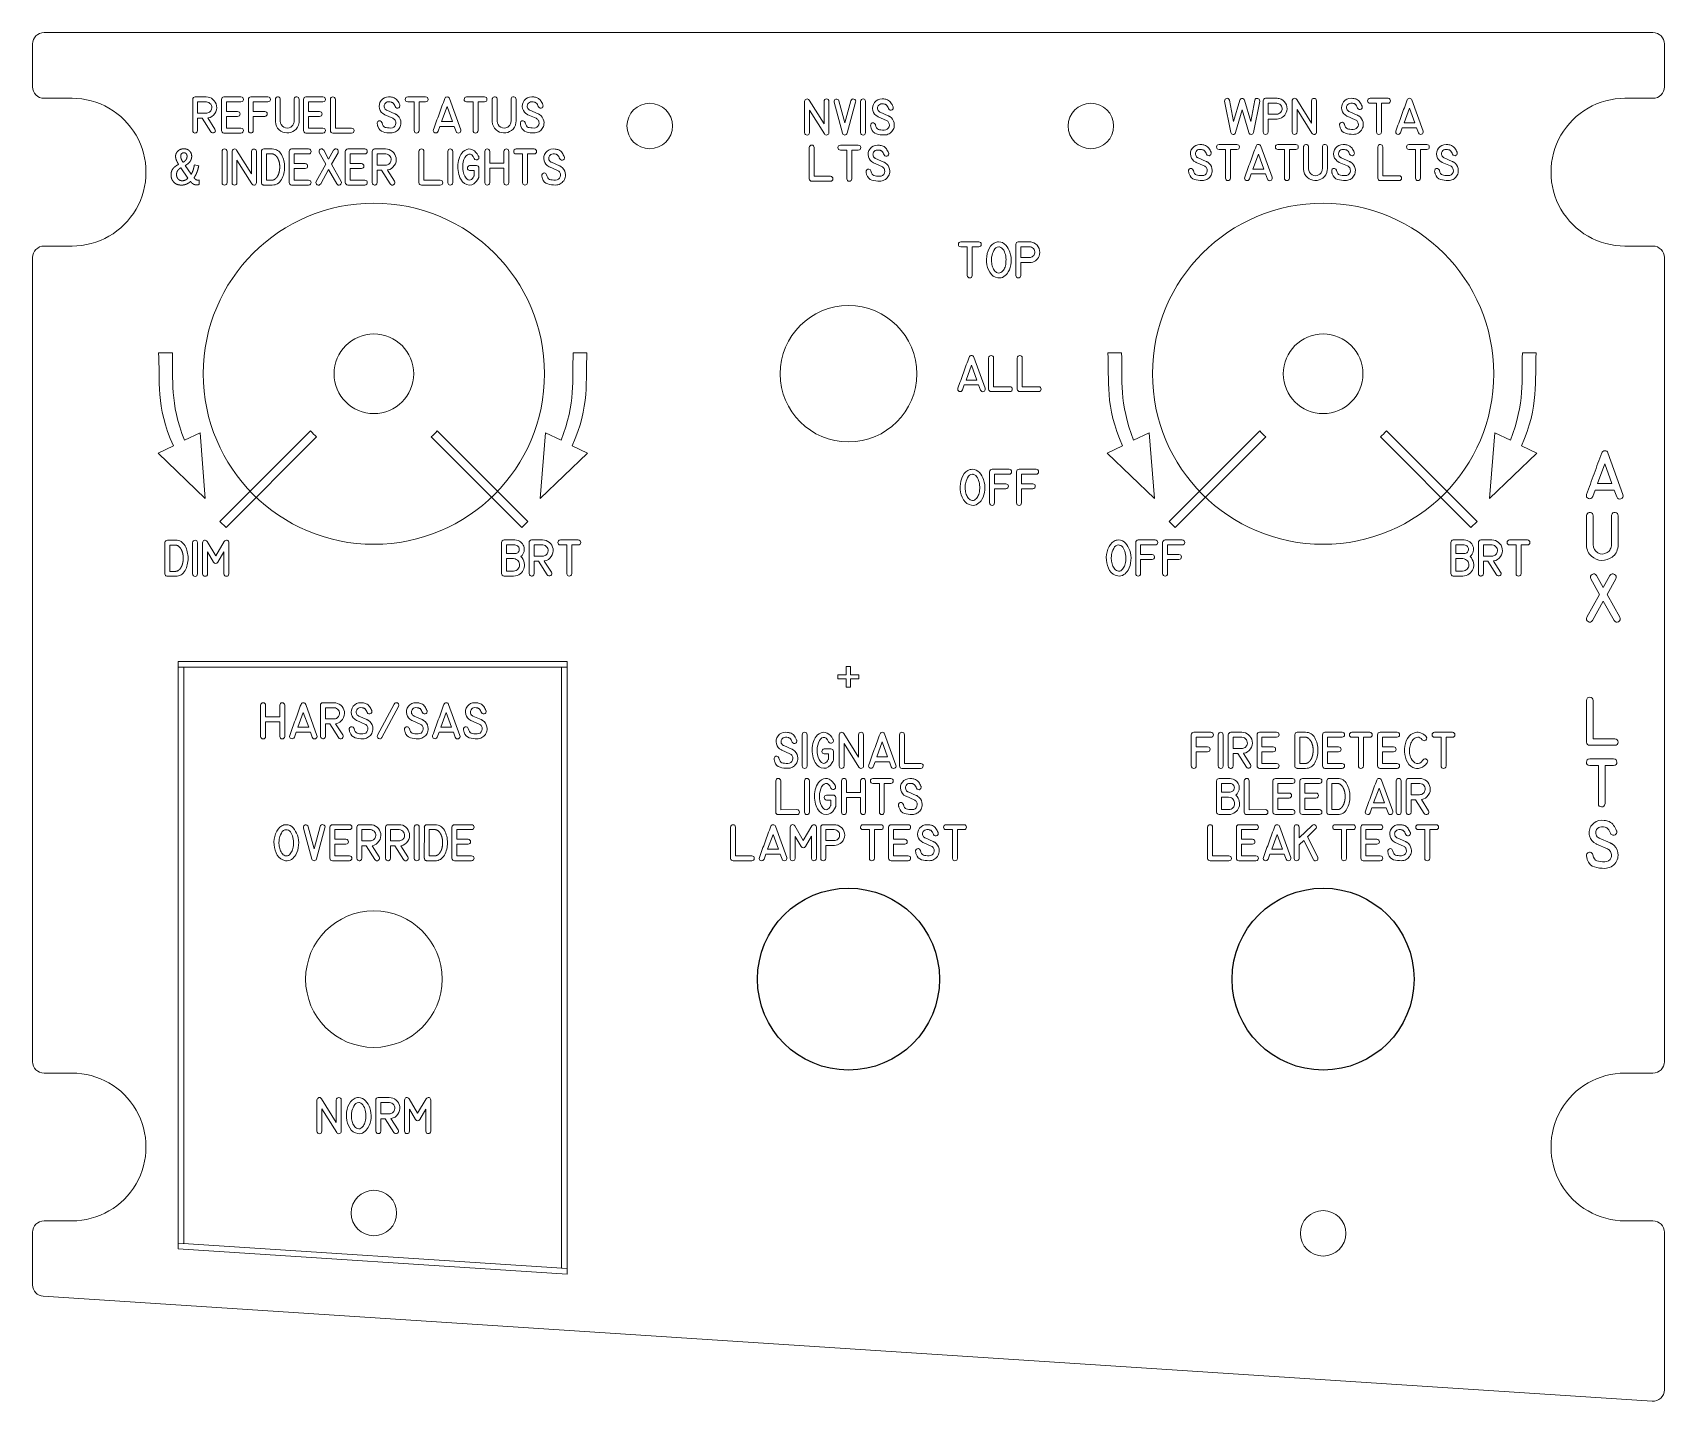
# Model space of a CAD drawing. Header units: millimetres. Extents: x -72 to 72, y -60 to 60.
import ezdxf

# ---------------------------------------------------------------- set-up
doc = ezdxf.new("R2010")
doc.units = ezdxf.units.MM
for name, color, linetype in [('CUT', 7, 'Continuous'), ('ENGRAVE', 1, 'Continuous'), ('KNOB_REF_DO_NOT_CUT', 8, 'Continuous')]:
    doc.layers.add(name, color=color, linetype=linetype)

msp = doc.modelspace()

# ---------------------------------------------------------------- linework, layer by layer
at = {"layer": 'CUT'}
for centre in [(0.0001, -23.0198), (41.7251, -23.0198)]:
    msp.add_circle(centre, 8, dxfattribs=at)
at = {"layer": 'CUT', "lineweight": 9}
for centre, major_axis, ratio in [((-17.4739, 52.0091), (0, 2), 1), ((21.3111, 52.0091), (0, 2), 1), ((0.0001, 30.2206), (6.0001, 0), 0.99998333), ((-41.7249, 30.2206), (3.5001, 0), 0.99997143), ((41.7251, 30.2206), (3.5001, 0), 0.99997143), ((-41.7249, -23.0198), (6.0001, 0), 0.99998333), ((-41.725, -43.588), (0, 2), 1), ((41.725, -45.3742), (0, 2), 1)]:
    msp.add_ellipse(centre, major_axis=major_axis, ratio=ratio, dxfattribs=at)
msp.add_open_spline([(70.6599, -60.1342), (70.9361, -60.152), (71.2072, -60.0547), (71.409, -59.8654), (71.409, -59.8654), (71.6108, -59.676), (71.7252, -59.413), (71.725, -59.1363), (71.725, -59.1363), (71.725, -59.1363), (71.725, -45.2787), (71.725, -45.2787), (71.725, -45.2787), (71.7248, -45.0133), (71.6193, -44.7589), (71.4315, -44.5713), (71.4315, -44.5713), (71.2437, -44.3838), (70.9904, -44.2785), (70.725, -44.2787), (70.725, -44.2787), (70.725, -44.2787), (68.2625, -44.2787), (68.2625, -44.2787), (68.2625, -44.2787), (65.9403, -44.2787), (63.7945, -43.0398), (62.6333, -41.0287), (62.6333, -41.0287), (61.4722, -39.0176), (61.4722, -36.5398), (62.6333, -34.5287), (62.6333, -34.5287), (63.7945, -32.5176), (65.9403, -31.2787), (68.2625, -31.2787), (68.2625, -31.2787), (68.2625, -31.2787), (70.725, -31.2787), (70.725, -31.2787), (70.725, -31.2787), (70.9904, -31.2785), (71.2448, -31.173), (71.4324, -30.9852), (71.4324, -30.9852), (71.6199, -30.7974), (71.7252, -30.5441), (71.725, -30.2787), (71.725, -30.2787), (71.725, -30.2787), (71.725, 40.4463), (71.725, 40.4463), (71.725, 40.4463), (71.7248, 40.7117), (71.6193, 40.9661), (71.4315, 41.1537), (71.4315, 41.1537), (71.2437, 41.3412), (70.9904, 41.4465), (70.725, 41.4463), (70.725, 41.4463), (70.725, 41.4463), (68.2625, 41.4463), (68.2625, 41.4463), (68.2625, 41.4463), (65.9403, 41.4463), (63.7945, 42.6852), (62.6333, 44.6963), (62.6333, 44.6963), (61.4722, 46.7074), (61.4722, 49.1852), (62.6333, 51.1963), (62.6333, 51.1963), (63.7945, 53.2074), (65.9403, 54.4463), (68.2625, 54.4463), (68.2625, 54.4463), (68.2625, 54.4463), (70.725, 54.4463), (70.725, 54.4463), (70.725, 54.4463), (70.9904, 54.4465), (71.2448, 54.552), (71.4324, 54.7398), (71.4324, 54.7398), (71.6199, 54.9276), (71.7252, 55.1809), (71.725, 55.4463), (71.725, 55.4463), (71.725, 55.4463), (71.725, 59.2206), (71.725, 59.2206), (71.725, 59.2206), (71.7248, 59.486), (71.6193, 59.7404), (71.4315, 59.928), (71.4315, 59.928), (71.2437, 60.1155), (70.9904, 60.2208), (70.725, 60.2206), (70.725, 60.2206), (70.725, 60.2206), (-70.725, 60.2206), (-70.725, 60.2206), (-70.725, 60.2206), (-70.9904, 60.2204), (-71.2448, 60.1148), (-71.4324, 59.9271), (-71.4324, 59.9271), (-71.6199, 59.7393), (-71.7252, 59.486), (-71.725, 59.2206), (-71.725, 59.2206), (-71.725, 59.2206), (-71.725, 55.4463), (-71.725, 55.4463), (-71.725, 55.4463), (-71.7248, 55.1809), (-71.6192, 54.9265), (-71.4315, 54.7389), (-71.4315, 54.7389), (-71.2437, 54.5514), (-70.9904, 54.4461), (-70.725, 54.4463), (-70.725, 54.4463), (-70.725, 54.4463), (-68.2625, 54.4463), (-68.2625, 54.4463), (-68.2625, 54.4463), (-65.9403, 54.4463), (-63.7944, 53.2074), (-62.6333, 51.1963), (-62.6333, 51.1963), (-61.4722, 49.1852), (-61.4722, 46.7074), (-62.6333, 44.6963), (-62.6333, 44.6963), (-63.7944, 42.6852), (-65.9403, 41.4463), (-68.2625, 41.4463), (-68.2625, 41.4463), (-68.2625, 41.4463), (-70.725, 41.4463), (-70.725, 41.4463), (-70.725, 41.4463), (-70.9904, 41.4461), (-71.2448, 41.3405), (-71.4324, 41.1528), (-71.4324, 41.1528), (-71.6199, 40.965), (-71.7252, 40.7117), (-71.725, 40.4463), (-71.725, 40.4463), (-71.725, 40.4463), (-71.725, -30.2787), (-71.725, -30.2787), (-71.725, -30.2787), (-71.7248, -30.5441), (-71.6192, -30.7985), (-71.4315, -30.9861), (-71.4315, -30.9861), (-71.2437, -31.1736), (-70.9904, -31.2789), (-70.725, -31.2787), (-70.725, -31.2787), (-70.725, -31.2787), (-68.2625, -31.2787), (-68.2625, -31.2787), (-68.2625, -31.2787), (-65.9403, -31.2787), (-63.7944, -32.5176), (-62.6333, -34.5287), (-62.6333, -34.5287), (-61.4722, -36.5398), (-61.4722, -39.0176), (-62.6333, -41.0287), (-62.6333, -41.0287), (-63.7944, -43.0398), (-65.9403, -44.2787), (-68.2625, -44.2787), (-68.2625, -44.2787), (-68.2625, -44.2787), (-70.725, -44.2787), (-70.725, -44.2787), (-70.725, -44.2787), (-70.9904, -44.2789), (-71.2448, -44.3845), (-71.4324, -44.5722), (-71.4324, -44.5722), (-71.6199, -44.76), (-71.7252, -45.0133), (-71.725, -45.2787), (-71.725, -45.2787), (-71.725, -45.2787), (-71.725, -49.9113), (-71.725, -49.9113), (-71.725, -49.9113), (-71.7247, -50.4387), (-71.3163, -50.8752), (-70.7901, -50.9092), (-70.7901, -50.9092), (-70.7901, -50.9092), (70.6599, -60.1342), (70.6599, -60.1342)], degree=3, knots=[0, 0, 0, 0, 0.01923077, 0.01923077, 0.01923077, 0.01923077, 0.03846154, 0.03846154, 0.03846154, 0.03846154, 0.05769231, 0.05769231, 0.05769231, 0.05769231, 0.07692308, 0.07692308, 0.07692308, 0.07692308, 0.09615385, 0.09615385, 0.09615385, 0.09615385, 0.11538462, 0.11538462, 0.11538462, 0.11538462, 0.13461538, 0.13461538, 0.13461538, 0.13461538, 0.15384615, 0.15384615, 0.15384615, 0.15384615, 0.17307692, 0.17307692, 0.17307692, 0.17307692, 0.19230769, 0.19230769, 0.19230769, 0.19230769, 0.21153846, 0.21153846, 0.21153846, 0.21153846, 0.23076923, 0.23076923, 0.23076923, 0.23076923, 0.25, 0.25, 0.25, 0.25, 0.26923077, 0.26923077, 0.26923077, 0.26923077, 0.28846154, 0.28846154, 0.28846154, 0.28846154, 0.30769231, 0.30769231, 0.30769231, 0.30769231, 0.32692308, 0.32692308, 0.32692308, 0.32692308, 0.34615385, 0.34615385, 0.34615385, 0.34615385, 0.36538462, 0.36538462, 0.36538462, 0.36538462, 0.38461538, 0.38461538, 0.38461538, 0.38461538, 0.40384615, 0.40384615, 0.40384615, 0.40384615, 0.42307692, 0.42307692, 0.42307692, 0.42307692, 0.44230769, 0.44230769, 0.44230769, 0.44230769, 0.46153846, 0.46153846, 0.46153846, 0.46153846, 0.48076923, 0.48076923, 0.48076923, 0.48076923, 0.5, 0.5, 0.5, 0.5, 0.51923077, 0.51923077, 0.51923077, 0.51923077, 0.53846154, 0.53846154, 0.53846154, 0.53846154, 0.55769231, 0.55769231, 0.55769231, 0.55769231, 0.57692308, 0.57692308, 0.57692308, 0.57692308, 0.59615385, 0.59615385, 0.59615385, 0.59615385, 0.61538462, 0.61538462, 0.61538462, 0.61538462, 0.63461538, 0.63461538, 0.63461538, 0.63461538, 0.65384615, 0.65384615, 0.65384615, 0.65384615, 0.67307692, 0.67307692, 0.67307692, 0.67307692, 0.69230769, 0.69230769, 0.69230769, 0.69230769, 0.71153846, 0.71153846, 0.71153846, 0.71153846, 0.73076923, 0.73076923, 0.73076923, 0.73076923, 0.75, 0.75, 0.75, 0.75, 0.76923077, 0.76923077, 0.76923077, 0.76923077, 0.78846154, 0.78846154, 0.78846154, 0.78846154, 0.80769231, 0.80769231, 0.80769231, 0.80769231, 0.82692308, 0.82692308, 0.82692308, 0.82692308, 0.84615385, 0.84615385, 0.84615385, 0.84615385, 0.86538462, 0.86538462, 0.86538462, 0.86538462, 0.88461538, 0.88461538, 0.88461538, 0.88461538, 0.90384615, 0.90384615, 0.90384615, 0.90384615, 0.92307692, 0.92307692, 0.92307692, 0.92307692, 0.94230769, 0.94230769, 0.94230769, 0.94230769, 0.96153846, 0.96153846, 0.96153846, 0.96153846, 1, 1, 1, 1], dxfattribs=at)
at = {"layer": 'ENGRAVE', "lineweight": 9}
for points, knots in [([(-55.6979, 51.7286), (-55.6317, 51.6116), (-55.6503, 51.5137), (-55.7534, 51.4338), (-55.7534, 51.4338), (-55.8032, 51.3989), (-55.8603, 51.3867), (-55.9249, 51.3984), (-55.9249, 51.3984), (-55.9895, 51.4095), (-56.0365, 51.4417), (-56.0667, 51.4941), (-56.0667, 51.4941), (-56.0667, 51.4941), (-56.8308, 52.7022), (-56.8308, 52.7022), (-56.8308, 52.7022), (-56.8308, 52.7022), (-57.2187, 52.7022), (-57.2187, 52.7022), (-57.2187, 52.7022), (-57.2187, 52.7022), (-57.2187, 51.6105), (-57.2187, 51.6105), (-57.2187, 51.6105), (-57.2187, 51.5206), (-57.2595, 51.456), (-57.3409, 51.4158), (-57.3409, 51.4158), (-57.423, 51.3761), (-57.4992, 51.3835), (-57.5706, 51.4386), (-57.5706, 51.4386), (-57.6272, 51.4809), (-57.6558, 51.5381), (-57.6558, 51.6105), (-57.6558, 51.6105), (-57.6558, 51.6105), (-57.6558, 54.35), (-57.6558, 54.35), (-57.6558, 54.35), (-57.6558, 54.4098), (-57.6346, 54.4612), (-57.5928, 54.5035), (-57.5928, 54.5035), (-57.551, 54.5458), (-57.4997, 54.567), (-57.4388, 54.567), (-57.4388, 54.567), (-57.4388, 54.567), (-56.4763, 54.567), (-56.4763, 54.567), (-56.4763, 54.567), (-56.2445, 54.567), (-56.0434, 54.4934), (-55.873, 54.3463), (-55.873, 54.3463), (-55.7026, 54.1987), (-55.5963, 54.0119), (-55.555, 53.7854), (-55.555, 53.7854), (-55.5116, 53.5425), (-55.5629, 53.3155), (-55.7095, 53.1044), (-55.7095, 53.1044), (-55.8556, 52.8927), (-56.0498, 52.7647), (-56.2916, 52.7192), (-56.2916, 52.7192), (-56.2916, 52.7192), (-56.3212, 52.7144), (-56.3212, 52.7144), (-56.3212, 52.7144), (-56.3212, 52.7144), (-55.6979, 51.7286), (-55.6979, 51.7286)], [0, 0, 0, 0, 0.05, 0.05, 0.05, 0.05, 0.1, 0.1, 0.1, 0.1, 0.15, 0.15, 0.15, 0.15, 0.2, 0.2, 0.2, 0.2, 0.25, 0.25, 0.25, 0.25, 0.3, 0.3, 0.3, 0.3, 0.35, 0.35, 0.35, 0.35, 0.4, 0.4, 0.4, 0.4, 0.45, 0.45, 0.45, 0.45, 0.5, 0.5, 0.5, 0.5, 0.55, 0.55, 0.55, 0.55, 0.6, 0.6, 0.6, 0.6, 0.65, 0.65, 0.65, 0.65, 0.7, 0.7, 0.7, 0.7, 0.75, 0.75, 0.75, 0.75, 0.8, 0.8, 0.8, 0.8, 0.85, 0.85, 0.85, 0.85, 0.9, 0.9, 0.9, 0.9, 1, 1, 1, 1]), ([(-53.4081, 54.1347), (-53.4081, 54.1347), (-54.6935, 54.1347), (-54.6935, 54.1347), (-54.6935, 54.1347), (-54.6935, 54.1347), (-54.6935, 53.2864), (-54.6935, 53.2864), (-54.6935, 53.2864), (-54.6935, 53.2864), (-53.7135, 53.2864), (-53.7135, 53.2864), (-53.7135, 53.2864), (-53.5669, 53.2647), (-53.4939, 53.1912), (-53.4944, 53.0658), (-53.4944, 53.0658), (-53.4949, 52.9398), (-53.568, 52.8668), (-53.7135, 52.8462), (-53.7135, 52.8462), (-53.7135, 52.8462), (-54.6935, 52.8462), (-54.6935, 52.8462), (-54.6935, 52.8462), (-54.6935, 52.8462), (-54.6935, 51.8275), (-54.6935, 51.8275), (-54.6935, 51.8275), (-54.6935, 51.8275), (-53.4081, 51.8275), (-53.4081, 51.8275), (-53.4081, 51.8275), (-53.2626, 51.8058), (-53.1896, 51.7333), (-53.1896, 51.609), (-53.1896, 51.609), (-53.1896, 51.4851), (-53.2626, 51.4126), (-53.4081, 51.392), (-53.4081, 51.392), (-53.4081, 51.392), (-54.9089, 51.392), (-54.9089, 51.392), (-54.9089, 51.392), (-55.038, 51.4084), (-55.1115, 51.482), (-55.129, 51.6121), (-55.129, 51.6121), (-55.129, 51.6121), (-55.129, 54.35), (-55.129, 54.35), (-55.129, 54.35), (-55.1094, 54.4866), (-55.0359, 54.5585), (-54.9089, 54.567), (-54.9089, 54.567), (-54.9089, 54.567), (-53.4081, 54.567), (-53.4081, 54.567), (-53.4081, 54.567), (-53.2626, 54.5559), (-53.1896, 54.4829), (-53.1901, 54.349), (-53.1901, 54.349), (-53.1907, 54.2151), (-53.2637, 54.1437), (-53.4081, 54.1347)], [0, 0, 0, 0, 0.05555556, 0.05555556, 0.05555556, 0.05555556, 0.11111111, 0.11111111, 0.11111111, 0.11111111, 0.16666667, 0.16666667, 0.16666667, 0.16666667, 0.22222222, 0.22222222, 0.22222222, 0.22222222, 0.27777778, 0.27777778, 0.27777778, 0.27777778, 0.33333333, 0.33333333, 0.33333333, 0.33333333, 0.38888889, 0.38888889, 0.38888889, 0.38888889, 0.44444444, 0.44444444, 0.44444444, 0.44444444, 0.5, 0.5, 0.5, 0.5, 0.55555556, 0.55555556, 0.55555556, 0.55555556, 0.61111111, 0.61111111, 0.61111111, 0.61111111, 0.66666667, 0.66666667, 0.66666667, 0.66666667, 0.72222222, 0.72222222, 0.72222222, 0.72222222, 0.77777778, 0.77777778, 0.77777778, 0.77777778, 0.83333333, 0.83333333, 0.83333333, 0.83333333, 0.88888889, 0.88888889, 0.88888889, 0.88888889, 1, 1, 1, 1]), ([(-52.7589, 51.6121), (-52.7589, 51.6121), (-52.7589, 54.3469), (-52.7589, 54.3469), (-52.7589, 54.3469), (-52.7404, 54.4834), (-52.6668, 54.5569), (-52.5388, 54.567), (-52.5388, 54.567), (-52.5388, 54.567), (-51.038, 54.567), (-51.038, 54.567), (-51.038, 54.567), (-50.8946, 54.5559), (-50.8227, 54.4823), (-50.8227, 54.3474), (-50.8227, 54.3474), (-50.8227, 54.213), (-50.8957, 54.1405), (-51.0412, 54.1315), (-51.0412, 54.1315), (-51.0412, 54.1315), (-52.3234, 54.1315), (-52.3234, 54.1315), (-52.3234, 54.1315), (-52.3234, 54.1315), (-52.3234, 53.2832), (-52.3234, 53.2832), (-52.3234, 53.2832), (-52.3234, 53.2832), (-51.3233, 53.2832), (-51.3233, 53.2832), (-51.3233, 53.2832), (-51.1809, 53.2732), (-51.1084, 53.2033), (-51.1063, 53.0742), (-51.1063, 53.0742), (-51.1042, 52.9451), (-51.1767, 52.8694), (-51.3233, 52.8477), (-51.3233, 52.8477), (-51.3233, 52.8477), (-52.3234, 52.8477), (-52.3234, 52.8477), (-52.3234, 52.8477), (-52.3234, 52.8477), (-52.3234, 51.6121), (-52.3234, 51.6121), (-52.3234, 51.6121), (-52.3334, 51.4698), (-52.4038, 51.3973), (-52.5335, 51.3952), (-52.5335, 51.3952), (-52.6631, 51.3931), (-52.7383, 51.4656), (-52.7589, 51.6121)], [0, 0, 0, 0, 0.06666667, 0.06666667, 0.06666667, 0.06666667, 0.13333333, 0.13333333, 0.13333333, 0.13333333, 0.2, 0.2, 0.2, 0.2, 0.26666667, 0.26666667, 0.26666667, 0.26666667, 0.33333333, 0.33333333, 0.33333333, 0.33333333, 0.4, 0.4, 0.4, 0.4, 0.46666667, 0.46666667, 0.46666667, 0.46666667, 0.53333333, 0.53333333, 0.53333333, 0.53333333, 0.6, 0.6, 0.6, 0.6, 0.66666667, 0.66666667, 0.66666667, 0.66666667, 0.73333333, 0.73333333, 0.73333333, 0.73333333, 0.8, 0.8, 0.8, 0.8, 0.86666667, 0.86666667, 0.86666667, 0.86666667, 1, 1, 1, 1]), ([(-48.2991, 52.4387), (-48.2991, 52.4387), (-48.2991, 52.4075), (-48.2991, 52.4075), (-48.2991, 52.4075), (-48.3023, 52.3556), (-48.3044, 52.3249), (-48.3049, 52.3143), (-48.3049, 52.3143), (-48.3483, 51.9984), (-48.4785, 51.7651), (-48.6944, 51.6143), (-48.6944, 51.6143), (-48.9103, 51.464), (-49.141, 51.3936), (-49.3855, 51.4036), (-49.3855, 51.4036), (-49.6305, 51.4137), (-49.8549, 51.5026), (-50.0575, 51.6709), (-50.0575, 51.6709), (-50.2607, 51.8397), (-50.3713, 52.0852), (-50.3888, 52.4075), (-50.3888, 52.4075), (-50.3888, 52.4075), (-50.3888, 52.4387), (-50.3888, 52.4387), (-50.3888, 52.4387), (-50.3888, 52.4387), (-50.3888, 54.35), (-50.3888, 54.35), (-50.3888, 54.35), (-50.3888, 54.3807), (-50.383, 54.4088), (-50.3719, 54.4337), (-50.3719, 54.4337), (-50.3221, 54.5421), (-50.2396, 54.585), (-50.1242, 54.5622), (-50.1242, 54.5622), (-50.0094, 54.5395), (-49.9517, 54.4686), (-49.9517, 54.35), (-49.9517, 54.35), (-49.9517, 54.35), (-49.9517, 52.4387), (-49.9517, 52.4387), (-49.9517, 52.4387), (-49.9364, 52.2006), (-49.8316, 52.0228), (-49.6379, 51.9053), (-49.6379, 51.9053), (-49.4437, 51.7873), (-49.24, 51.7926), (-49.0262, 51.9206), (-49.0262, 51.9206), (-48.9299, 51.9773), (-48.8595, 52.0508), (-48.8145, 52.1408), (-48.8145, 52.1408), (-48.7695, 52.2307), (-48.7431, 52.3302), (-48.7346, 52.4387), (-48.7346, 52.4387), (-48.7346, 52.4387), (-48.7346, 54.35), (-48.7346, 54.35), (-48.7346, 54.35), (-48.7346, 54.3686), (-48.7336, 54.3823), (-48.7314, 54.3918), (-48.7314, 54.3918), (-48.7076, 54.5188), (-48.6298, 54.5765), (-48.4976, 54.5638), (-48.4976, 54.5638), (-48.3653, 54.5517), (-48.2991, 54.4802), (-48.2991, 54.35), (-48.2991, 54.35), (-48.2991, 54.35), (-48.2991, 52.4387), (-48.2991, 52.4387)], [0, 0, 0, 0, 0.04545455, 0.04545455, 0.04545455, 0.04545455, 0.09090909, 0.09090909, 0.09090909, 0.09090909, 0.13636364, 0.13636364, 0.13636364, 0.13636364, 0.18181818, 0.18181818, 0.18181818, 0.18181818, 0.22727273, 0.22727273, 0.22727273, 0.22727273, 0.27272727, 0.27272727, 0.27272727, 0.27272727, 0.31818182, 0.31818182, 0.31818182, 0.31818182, 0.36363636, 0.36363636, 0.36363636, 0.36363636, 0.40909091, 0.40909091, 0.40909091, 0.40909091, 0.45454545, 0.45454545, 0.45454545, 0.45454545, 0.5, 0.5, 0.5, 0.5, 0.54545455, 0.54545455, 0.54545455, 0.54545455, 0.59090909, 0.59090909, 0.59090909, 0.59090909, 0.63636364, 0.63636364, 0.63636364, 0.63636364, 0.68181818, 0.68181818, 0.68181818, 0.68181818, 0.72727273, 0.72727273, 0.72727273, 0.72727273, 0.77272727, 0.77272727, 0.77272727, 0.77272727, 0.81818182, 0.81818182, 0.81818182, 0.81818182, 0.86363636, 0.86363636, 0.86363636, 0.86363636, 0.90909091, 0.90909091, 0.90909091, 0.90909091, 1, 1, 1, 1]), ([(-46.1999, 54.1347), (-46.1999, 54.1347), (-47.4853, 54.1347), (-47.4853, 54.1347), (-47.4853, 54.1347), (-47.4853, 54.1347), (-47.4853, 53.2864), (-47.4853, 53.2864), (-47.4853, 53.2864), (-47.4853, 53.2864), (-46.5053, 53.2864), (-46.5053, 53.2864), (-46.5053, 53.2864), (-46.3587, 53.2647), (-46.2857, 53.1912), (-46.2862, 53.0658), (-46.2862, 53.0658), (-46.2867, 52.9398), (-46.3598, 52.8668), (-46.5053, 52.8462), (-46.5053, 52.8462), (-46.5053, 52.8462), (-47.4853, 52.8462), (-47.4853, 52.8462), (-47.4853, 52.8462), (-47.4853, 52.8462), (-47.4853, 51.8275), (-47.4853, 51.8275), (-47.4853, 51.8275), (-47.4853, 51.8275), (-46.1999, 51.8275), (-46.1999, 51.8275), (-46.1999, 51.8275), (-46.0544, 51.8058), (-45.9814, 51.7333), (-45.9814, 51.609), (-45.9814, 51.609), (-45.9814, 51.4851), (-46.0544, 51.4126), (-46.1999, 51.392), (-46.1999, 51.392), (-46.1999, 51.392), (-47.7007, 51.392), (-47.7007, 51.392), (-47.7007, 51.392), (-47.8298, 51.4084), (-47.9033, 51.482), (-47.9208, 51.6121), (-47.9208, 51.6121), (-47.9208, 51.6121), (-47.9208, 54.35), (-47.9208, 54.35), (-47.9208, 54.35), (-47.9012, 54.4866), (-47.8277, 54.5585), (-47.7007, 54.567), (-47.7007, 54.567), (-47.7007, 54.567), (-46.1999, 54.567), (-46.1999, 54.567), (-46.1999, 54.567), (-46.0544, 54.5559), (-45.9814, 54.4829), (-45.9819, 54.349), (-45.9819, 54.349), (-45.9825, 54.2151), (-46.0555, 54.1437), (-46.1999, 54.1347)], [0, 0, 0, 0, 0.05555556, 0.05555556, 0.05555556, 0.05555556, 0.11111111, 0.11111111, 0.11111111, 0.11111111, 0.16666667, 0.16666667, 0.16666667, 0.16666667, 0.22222222, 0.22222222, 0.22222222, 0.22222222, 0.27777778, 0.27777778, 0.27777778, 0.27777778, 0.33333333, 0.33333333, 0.33333333, 0.33333333, 0.38888889, 0.38888889, 0.38888889, 0.38888889, 0.44444444, 0.44444444, 0.44444444, 0.44444444, 0.5, 0.5, 0.5, 0.5, 0.55555556, 0.55555556, 0.55555556, 0.55555556, 0.61111111, 0.61111111, 0.61111111, 0.61111111, 0.66666667, 0.66666667, 0.66666667, 0.66666667, 0.72222222, 0.72222222, 0.72222222, 0.72222222, 0.77777778, 0.77777778, 0.77777778, 0.77777778, 0.83333333, 0.83333333, 0.83333333, 0.83333333, 0.88888889, 0.88888889, 0.88888889, 0.88888889, 1, 1, 1, 1]), ([(-45.3306, 51.3904), (-45.4576, 51.3989), (-45.5311, 51.4703), (-45.5507, 51.6058), (-45.5507, 51.6058), (-45.5507, 51.6058), (-45.5507, 54.3469), (-45.5507, 54.3469), (-45.5507, 54.3469), (-45.529, 54.4956), (-45.4533, 54.5686), (-45.3242, 54.5665), (-45.3242, 54.5665), (-45.1951, 54.5638), (-45.1247, 54.4903), (-45.1136, 54.3469), (-45.1136, 54.3469), (-45.1136, 54.3469), (-45.1136, 51.8233), (-45.1136, 51.8233), (-45.1136, 51.8233), (-45.1136, 51.8233), (-43.6827, 51.8243), (-43.6827, 51.8243), (-43.6827, 51.8243), (-43.5356, 51.8079), (-43.4631, 51.7338), (-43.4647, 51.6021), (-43.4647, 51.6021), (-43.4663, 51.4703), (-43.5393, 51.3999), (-43.6843, 51.3904), (-43.6843, 51.3904), (-43.6843, 51.3904), (-45.3306, 51.3904), (-45.3306, 51.3904)], [0, 0, 0, 0, 0.1, 0.1, 0.1, 0.1, 0.2, 0.2, 0.2, 0.2, 0.3, 0.3, 0.3, 0.3, 0.4, 0.4, 0.4, 0.4, 0.5, 0.5, 0.5, 0.5, 0.6, 0.6, 0.6, 0.6, 0.7, 0.7, 0.7, 0.7, 0.8, 0.8, 0.8, 0.8, 1, 1, 1, 1]), ([(-39.8769, 53.0816), (-39.8769, 53.0816), (-39.8521, 53.071), (-39.8521, 53.071), (-39.8521, 53.071), (-39.8521, 53.071), (-39.824, 53.0573), (-39.824, 53.0573), (-39.824, 53.0573), (-39.824, 53.0573), (-39.7992, 53.043), (-39.7992, 53.043), (-39.7992, 53.043), (-39.7923, 53.0377), (-39.7838, 53.0329), (-39.7753, 53.0282), (-39.7753, 53.0282), (-39.7663, 53.024), (-39.7579, 53.0187), (-39.7494, 53.0139), (-39.7494, 53.0139), (-39.5452, 52.8795), (-39.4182, 52.6932), (-39.37, 52.4556), (-39.37, 52.4556), (-39.3515, 52.3625), (-39.3472, 52.2667), (-39.3573, 52.1688), (-39.3573, 52.1688), (-39.3742, 52.0281), (-39.4234, 51.8984), (-39.5055, 51.7788), (-39.5055, 51.7788), (-39.5875, 51.6592), (-39.6907, 51.5672), (-39.8145, 51.5021), (-39.8145, 51.5021), (-39.9479, 51.4317), (-40.086, 51.3968), (-40.2288, 51.3968), (-40.2288, 51.3968), (-40.4686, 51.3968), (-40.6972, 51.4275), (-40.9157, 51.4888), (-40.9157, 51.4888), (-41.1337, 51.5502), (-41.2893, 51.7148), (-41.3819, 51.9826), (-41.3819, 51.9826), (-41.3946, 52.0169), (-41.4036, 52.0519), (-41.4099, 52.0879), (-41.4099, 52.0879), (-41.4163, 52.1244), (-41.4237, 52.1604), (-41.4316, 52.1969), (-41.4316, 52.1969), (-41.447, 52.2709), (-41.429, 52.3366), (-41.3766, 52.3937), (-41.3766, 52.3937), (-41.3247, 52.4503), (-41.2597, 52.472), (-41.1824, 52.4588), (-41.1824, 52.4588), (-41.1004, 52.4419), (-41.0438, 52.3916), (-41.0115, 52.3069), (-41.0115, 52.3069), (-41.0115, 52.3069), (-41.0067, 52.2926), (-41.0067, 52.2926), (-41.0067, 52.2926), (-40.9575, 52.0683), (-40.8707, 51.9344), (-40.7474, 51.891), (-40.7474, 51.891), (-40.6236, 51.8476), (-40.4521, 51.828), (-40.232, 51.8323), (-40.232, 51.8323), (-40.0293, 51.8323), (-39.8902, 51.9275), (-39.8145, 52.1175), (-39.8145, 52.1175), (-39.7817, 52.2022), (-39.7764, 52.2905), (-39.7992, 52.3821), (-39.7992, 52.3821), (-39.8219, 52.4731), (-39.8669, 52.5498), (-39.9341, 52.6107), (-39.9341, 52.6107), (-39.9643, 52.6366), (-40.0034, 52.6604), (-40.0521, 52.6832), (-40.0521, 52.6832), (-40.0521, 52.6832), (-40.7696, 52.998), (-40.7696, 52.998), (-40.7696, 52.998), (-40.7696, 52.998), (-40.7929, 53.0107), (-40.7929, 53.0107), (-40.7929, 53.0107), (-41.0279, 53.1345), (-41.1734, 53.3108), (-41.23, 53.5394), (-41.23, 53.5394), (-41.2993, 53.8039), (-41.2512, 54.041), (-41.085, 54.2516), (-41.085, 54.2516), (-40.9194, 54.4617), (-40.7014, 54.567), (-40.432, 54.567), (-40.432, 54.567), (-40.432, 54.567), (-40.2611, 54.5622), (-40.2611, 54.5622), (-40.2611, 54.5622), (-40.2056, 54.5522), (-40.1516, 54.5421), (-40.1003, 54.5321), (-40.1003, 54.5321), (-40.0484, 54.5226), (-39.996, 54.5056), (-39.9436, 54.4818), (-39.9436, 54.4818), (-39.8134, 54.421), (-39.7134, 54.3368), (-39.6441, 54.2305), (-39.6441, 54.2305), (-39.5748, 54.1241), (-39.5123, 54.0087), (-39.4568, 53.8849), (-39.4568, 53.8849), (-39.4515, 53.8733), (-39.4467, 53.86), (-39.4425, 53.8447), (-39.4425, 53.8447), (-39.4314, 53.7939), (-39.4367, 53.7479), (-39.4584, 53.7066), (-39.4584, 53.7066), (-39.4705, 53.6806), (-39.4838, 53.6611), (-39.497, 53.6478), (-39.497, 53.6478), (-39.5102, 53.6341), (-39.5213, 53.6251), (-39.5293, 53.6198), (-39.5293, 53.6198), (-39.5833, 53.5817), (-39.642, 53.5701), (-39.706, 53.5859), (-39.706, 53.5859), (-39.7706, 53.6002), (-39.8193, 53.6415), (-39.8537, 53.7098), (-39.8537, 53.7098), (-39.8806, 53.7695), (-39.9092, 53.8309), (-39.9394, 53.8934), (-39.9394, 53.8934), (-39.9701, 53.9558), (-40.0129, 54.0077), (-40.0674, 54.0495), (-40.0674, 54.0495), (-40.0902, 54.0659), (-40.1124, 54.0781), (-40.1336, 54.0855), (-40.1336, 54.0855), (-40.1548, 54.0934), (-40.178, 54.1019), (-40.204, 54.1114), (-40.204, 54.1114), (-40.204, 54.1114), (-40.3045, 54.1283), (-40.3045, 54.1283), (-40.3045, 54.1283), (-40.3045, 54.1283), (-40.4474, 54.1331), (-40.4474, 54.1331), (-40.4474, 54.1331), (-40.586, 54.131), (-40.6919, 54.0712), (-40.7649, 53.9532), (-40.7649, 53.9532), (-40.8146, 53.8775), (-40.8331, 53.7934), (-40.821, 53.7002), (-40.821, 53.7002), (-40.8067, 53.5859), (-40.7527, 53.497), (-40.6596, 53.4335), (-40.6596, 53.4335), (-40.6553, 53.4309), (-40.6511, 53.4272), (-40.6458, 53.4235), (-40.6458, 53.4235), (-40.6405, 53.4203), (-40.6347, 53.4166), (-40.6289, 53.4134), (-40.6289, 53.4134), (-40.6289, 53.4134), (-40.6114, 53.406), (-40.6114, 53.406), (-40.6114, 53.406), (-40.6114, 53.406), (-40.5929, 53.3981), (-40.5929, 53.3981), (-40.5929, 53.3981), (-40.5929, 53.3981), (-39.8769, 53.0816), (-39.8769, 53.0816)], [0, 0, 0, 0, 0.01818182, 0.01818182, 0.01818182, 0.01818182, 0.03636364, 0.03636364, 0.03636364, 0.03636364, 0.05454545, 0.05454545, 0.05454545, 0.05454545, 0.07272727, 0.07272727, 0.07272727, 0.07272727, 0.09090909, 0.09090909, 0.09090909, 0.09090909, 0.10909091, 0.10909091, 0.10909091, 0.10909091, 0.12727273, 0.12727273, 0.12727273, 0.12727273, 0.14545455, 0.14545455, 0.14545455, 0.14545455, 0.16363636, 0.16363636, 0.16363636, 0.16363636, 0.18181818, 0.18181818, 0.18181818, 0.18181818, 0.2, 0.2, 0.2, 0.2, 0.21818182, 0.21818182, 0.21818182, 0.21818182, 0.23636364, 0.23636364, 0.23636364, 0.23636364, 0.25454545, 0.25454545, 0.25454545, 0.25454545, 0.27272727, 0.27272727, 0.27272727, 0.27272727, 0.29090909, 0.29090909, 0.29090909, 0.29090909, 0.30909091, 0.30909091, 0.30909091, 0.30909091, 0.32727273, 0.32727273, 0.32727273, 0.32727273, 0.34545455, 0.34545455, 0.34545455, 0.34545455, 0.36363636, 0.36363636, 0.36363636, 0.36363636, 0.38181818, 0.38181818, 0.38181818, 0.38181818, 0.4, 0.4, 0.4, 0.4, 0.41818182, 0.41818182, 0.41818182, 0.41818182, 0.43636364, 0.43636364, 0.43636364, 0.43636364, 0.45454545, 0.45454545, 0.45454545, 0.45454545, 0.47272727, 0.47272727, 0.47272727, 0.47272727, 0.49090909, 0.49090909, 0.49090909, 0.49090909, 0.50909091, 0.50909091, 0.50909091, 0.50909091, 0.52727273, 0.52727273, 0.52727273, 0.52727273, 0.54545455, 0.54545455, 0.54545455, 0.54545455, 0.56363636, 0.56363636, 0.56363636, 0.56363636, 0.58181818, 0.58181818, 0.58181818, 0.58181818, 0.6, 0.6, 0.6, 0.6, 0.61818182, 0.61818182, 0.61818182, 0.61818182, 0.63636364, 0.63636364, 0.63636364, 0.63636364, 0.65454545, 0.65454545, 0.65454545, 0.65454545, 0.67272727, 0.67272727, 0.67272727, 0.67272727, 0.69090909, 0.69090909, 0.69090909, 0.69090909, 0.70909091, 0.70909091, 0.70909091, 0.70909091, 0.72727273, 0.72727273, 0.72727273, 0.72727273, 0.74545455, 0.74545455, 0.74545455, 0.74545455, 0.76363636, 0.76363636, 0.76363636, 0.76363636, 0.78181818, 0.78181818, 0.78181818, 0.78181818, 0.8, 0.8, 0.8, 0.8, 0.81818182, 0.81818182, 0.81818182, 0.81818182, 0.83636364, 0.83636364, 0.83636364, 0.83636364, 0.85454545, 0.85454545, 0.85454545, 0.85454545, 0.87272727, 0.87272727, 0.87272727, 0.87272727, 0.89090909, 0.89090909, 0.89090909, 0.89090909, 0.90909091, 0.90909091, 0.90909091, 0.90909091, 0.92727273, 0.92727273, 0.92727273, 0.92727273, 0.94545455, 0.94545455, 0.94545455, 0.94545455, 0.96363636, 0.96363636, 0.96363636, 0.96363636, 1, 1, 1, 1]), ([(-38.1826, 51.609), (-38.1826, 51.609), (-38.1826, 54.1299), (-38.1826, 54.1299), (-38.1826, 54.1299), (-38.1826, 54.1299), (-38.7514, 54.1299), (-38.7514, 54.1299), (-38.7514, 54.1299), (-38.8959, 54.141), (-38.9684, 54.214), (-38.9679, 54.3474), (-38.9679, 54.3474), (-38.9673, 54.4813), (-38.8948, 54.5548), (-38.7514, 54.567), (-38.7514, 54.567), (-38.7514, 54.567), (-37.1777, 54.567), (-37.1777, 54.567), (-37.1777, 54.567), (-37.0354, 54.5559), (-36.9634, 54.4823), (-36.9629, 54.3474), (-36.9629, 54.3474), (-36.9623, 54.213), (-37.0343, 54.14), (-37.1777, 54.1299), (-37.1777, 54.1299), (-37.1777, 54.1299), (-37.745, 54.1299), (-37.745, 54.1299), (-37.745, 54.1299), (-37.745, 54.1299), (-37.745, 51.609), (-37.745, 51.609), (-37.745, 51.609), (-37.7688, 51.4624), (-37.845, 51.3899), (-37.9741, 51.392), (-37.9741, 51.392), (-38.1027, 51.3941), (-38.172, 51.4666), (-38.1826, 51.609)], [0, 0, 0, 0, 0.08333333, 0.08333333, 0.08333333, 0.08333333, 0.16666667, 0.16666667, 0.16666667, 0.16666667, 0.25, 0.25, 0.25, 0.25, 0.33333333, 0.33333333, 0.33333333, 0.33333333, 0.41666667, 0.41666667, 0.41666667, 0.41666667, 0.5, 0.5, 0.5, 0.5, 0.58333333, 0.58333333, 0.58333333, 0.58333333, 0.66666667, 0.66666667, 0.66666667, 0.66666667, 0.75, 0.75, 0.75, 0.75, 0.83333333, 0.83333333, 0.83333333, 0.83333333, 1, 1, 1, 1]), ([(-36.4893, 51.691), (-36.3242, 52.1471), (-36.1586, 52.6027), (-35.9929, 53.0578), (-35.9929, 53.0578), (-35.8268, 53.5129), (-35.6606, 53.9685), (-35.4945, 54.4241), (-35.4945, 54.4241), (-35.4601, 54.5183), (-35.3923, 54.5659), (-35.2913, 54.567), (-35.2913, 54.567), (-35.1897, 54.5681), (-35.1214, 54.5204), (-35.0865, 54.4241), (-35.0865, 54.4241), (-35.0865, 54.4241), (-34.0927, 51.6836), (-34.0927, 51.6836), (-34.0927, 51.6836), (-34.062, 51.5375), (-34.1064, 51.4439), (-34.226, 51.4015), (-34.226, 51.4015), (-34.3462, 51.3587), (-34.4382, 51.4026), (-34.5039, 51.5317), (-34.5039, 51.5317), (-34.5039, 51.5317), (-34.6631, 51.9751), (-34.6631, 51.9751), (-34.6631, 51.9751), (-34.6631, 51.9751), (-35.9268, 51.9751), (-35.9268, 51.9751), (-35.9268, 51.9751), (-35.9268, 51.9751), (-36.0818, 51.5423), (-36.0818, 51.5423), (-36.0818, 51.5423), (-36.148, 51.4121), (-36.2422, 51.3698), (-36.3639, 51.4148), (-36.3639, 51.4148), (-36.4861, 51.4592), (-36.5279, 51.5518), (-36.4893, 51.691)], [0, 0, 0, 0, 0.07692308, 0.07692308, 0.07692308, 0.07692308, 0.15384615, 0.15384615, 0.15384615, 0.15384615, 0.23076923, 0.23076923, 0.23076923, 0.23076923, 0.30769231, 0.30769231, 0.30769231, 0.30769231, 0.38461538, 0.38461538, 0.38461538, 0.38461538, 0.46153846, 0.46153846, 0.46153846, 0.46153846, 0.53846154, 0.53846154, 0.53846154, 0.53846154, 0.61538462, 0.61538462, 0.61538462, 0.61538462, 0.69230769, 0.69230769, 0.69230769, 0.69230769, 0.76923077, 0.76923077, 0.76923077, 0.76923077, 0.84615385, 0.84615385, 0.84615385, 0.84615385, 1, 1, 1, 1]), ([(-33.0016, 51.609), (-33.0016, 51.609), (-33.0016, 54.1299), (-33.0016, 54.1299), (-33.0016, 54.1299), (-33.0016, 54.1299), (-33.5704, 54.1299), (-33.5704, 54.1299), (-33.5704, 54.1299), (-33.7149, 54.141), (-33.7874, 54.214), (-33.7869, 54.3474), (-33.7869, 54.3474), (-33.7863, 54.4813), (-33.7138, 54.5548), (-33.5704, 54.567), (-33.5704, 54.567), (-33.5704, 54.567), (-31.9967, 54.567), (-31.9967, 54.567), (-31.9967, 54.567), (-31.8544, 54.5559), (-31.7824, 54.4823), (-31.7819, 54.3474), (-31.7819, 54.3474), (-31.7813, 54.213), (-31.8533, 54.14), (-31.9967, 54.1299), (-31.9967, 54.1299), (-31.9967, 54.1299), (-32.564, 54.1299), (-32.564, 54.1299), (-32.564, 54.1299), (-32.564, 54.1299), (-32.564, 51.609), (-32.564, 51.609), (-32.564, 51.609), (-32.5878, 51.4624), (-32.664, 51.3899), (-32.7931, 51.392), (-32.7931, 51.392), (-32.9217, 51.3941), (-32.991, 51.4666), (-33.0016, 51.609)], [0, 0, 0, 0, 0.08333333, 0.08333333, 0.08333333, 0.08333333, 0.16666667, 0.16666667, 0.16666667, 0.16666667, 0.25, 0.25, 0.25, 0.25, 0.33333333, 0.33333333, 0.33333333, 0.33333333, 0.41666667, 0.41666667, 0.41666667, 0.41666667, 0.5, 0.5, 0.5, 0.5, 0.58333333, 0.58333333, 0.58333333, 0.58333333, 0.66666667, 0.66666667, 0.66666667, 0.66666667, 0.75, 0.75, 0.75, 0.75, 0.83333333, 0.83333333, 0.83333333, 0.83333333, 1, 1, 1, 1]), ([(-29.2297, 52.4387), (-29.2297, 52.4387), (-29.2297, 52.4075), (-29.2297, 52.4075), (-29.2297, 52.4075), (-29.2329, 52.3556), (-29.235, 52.3249), (-29.2355, 52.3143), (-29.2355, 52.3143), (-29.2789, 51.9984), (-29.4091, 51.7651), (-29.625, 51.6143), (-29.625, 51.6143), (-29.8409, 51.464), (-30.0716, 51.3936), (-30.3161, 51.4036), (-30.3161, 51.4036), (-30.5611, 51.4137), (-30.7855, 51.5026), (-30.9881, 51.6709), (-30.9881, 51.6709), (-31.1913, 51.8397), (-31.3019, 52.0852), (-31.3194, 52.4075), (-31.3194, 52.4075), (-31.3194, 52.4075), (-31.3194, 52.4387), (-31.3194, 52.4387), (-31.3194, 52.4387), (-31.3194, 52.4387), (-31.3194, 54.35), (-31.3194, 54.35), (-31.3194, 54.35), (-31.3194, 54.3807), (-31.3136, 54.4088), (-31.3025, 54.4337), (-31.3025, 54.4337), (-31.2527, 54.5421), (-31.1702, 54.585), (-31.0548, 54.5622), (-31.0548, 54.5622), (-30.94, 54.5395), (-30.8823, 54.4686), (-30.8823, 54.35), (-30.8823, 54.35), (-30.8823, 54.35), (-30.8823, 52.4387), (-30.8823, 52.4387), (-30.8823, 52.4387), (-30.867, 52.2006), (-30.7622, 52.0228), (-30.5685, 51.9053), (-30.5685, 51.9053), (-30.3743, 51.7873), (-30.1706, 51.7926), (-29.9568, 51.9206), (-29.9568, 51.9206), (-29.8605, 51.9773), (-29.7901, 52.0508), (-29.7451, 52.1408), (-29.7451, 52.1408), (-29.7001, 52.2307), (-29.6737, 52.3302), (-29.6652, 52.4387), (-29.6652, 52.4387), (-29.6652, 52.4387), (-29.6652, 54.35), (-29.6652, 54.35), (-29.6652, 54.35), (-29.6652, 54.3686), (-29.6642, 54.3823), (-29.662, 54.3918), (-29.662, 54.3918), (-29.6382, 54.5188), (-29.5604, 54.5765), (-29.4282, 54.5638), (-29.4282, 54.5638), (-29.2959, 54.5517), (-29.2297, 54.4802), (-29.2297, 54.35), (-29.2297, 54.35), (-29.2297, 54.35), (-29.2297, 52.4387), (-29.2297, 52.4387)], [0, 0, 0, 0, 0.04545455, 0.04545455, 0.04545455, 0.04545455, 0.09090909, 0.09090909, 0.09090909, 0.09090909, 0.13636364, 0.13636364, 0.13636364, 0.13636364, 0.18181818, 0.18181818, 0.18181818, 0.18181818, 0.22727273, 0.22727273, 0.22727273, 0.22727273, 0.27272727, 0.27272727, 0.27272727, 0.27272727, 0.31818182, 0.31818182, 0.31818182, 0.31818182, 0.36363636, 0.36363636, 0.36363636, 0.36363636, 0.40909091, 0.40909091, 0.40909091, 0.40909091, 0.45454545, 0.45454545, 0.45454545, 0.45454545, 0.5, 0.5, 0.5, 0.5, 0.54545455, 0.54545455, 0.54545455, 0.54545455, 0.59090909, 0.59090909, 0.59090909, 0.59090909, 0.63636364, 0.63636364, 0.63636364, 0.63636364, 0.68181818, 0.68181818, 0.68181818, 0.68181818, 0.72727273, 0.72727273, 0.72727273, 0.72727273, 0.77272727, 0.77272727, 0.77272727, 0.77272727, 0.81818182, 0.81818182, 0.81818182, 0.81818182, 0.86363636, 0.86363636, 0.86363636, 0.86363636, 0.90909091, 0.90909091, 0.90909091, 0.90909091, 1, 1, 1, 1]), ([(-27.2919, 53.0816), (-27.2919, 53.0816), (-27.2671, 53.071), (-27.2671, 53.071), (-27.2671, 53.071), (-27.2671, 53.071), (-27.239, 53.0573), (-27.239, 53.0573), (-27.239, 53.0573), (-27.239, 53.0573), (-27.2142, 53.043), (-27.2142, 53.043), (-27.2142, 53.043), (-27.2073, 53.0377), (-27.1988, 53.0329), (-27.1903, 53.0282), (-27.1903, 53.0282), (-27.1813, 53.024), (-27.1729, 53.0187), (-27.1644, 53.0139), (-27.1644, 53.0139), (-26.9602, 52.8795), (-26.8332, 52.6932), (-26.785, 52.4556), (-26.785, 52.4556), (-26.7665, 52.3625), (-26.7622, 52.2667), (-26.7723, 52.1688), (-26.7723, 52.1688), (-26.7892, 52.0281), (-26.8384, 51.8984), (-26.9205, 51.7788), (-26.9205, 51.7788), (-27.0025, 51.6592), (-27.1057, 51.5672), (-27.2295, 51.5021), (-27.2295, 51.5021), (-27.3629, 51.4317), (-27.501, 51.3968), (-27.6438, 51.3968), (-27.6438, 51.3968), (-27.8836, 51.3968), (-28.1122, 51.4275), (-28.3307, 51.4888), (-28.3307, 51.4888), (-28.5487, 51.5502), (-28.7043, 51.7148), (-28.7969, 51.9826), (-28.7969, 51.9826), (-28.8096, 52.0169), (-28.8186, 52.0519), (-28.8249, 52.0879), (-28.8249, 52.0879), (-28.8313, 52.1244), (-28.8387, 52.1604), (-28.8466, 52.1969), (-28.8466, 52.1969), (-28.862, 52.2709), (-28.844, 52.3366), (-28.7916, 52.3937), (-28.7916, 52.3937), (-28.7397, 52.4503), (-28.6747, 52.472), (-28.5974, 52.4588), (-28.5974, 52.4588), (-28.5154, 52.4419), (-28.4588, 52.3916), (-28.4265, 52.3069), (-28.4265, 52.3069), (-28.4265, 52.3069), (-28.4217, 52.2926), (-28.4217, 52.2926), (-28.4217, 52.2926), (-28.3725, 52.0683), (-28.2857, 51.9344), (-28.1624, 51.891), (-28.1624, 51.891), (-28.0386, 51.8476), (-27.8671, 51.828), (-27.647, 51.8323), (-27.647, 51.8323), (-27.4443, 51.8323), (-27.3052, 51.9275), (-27.2295, 52.1175), (-27.2295, 52.1175), (-27.1967, 52.2022), (-27.1914, 52.2905), (-27.2142, 52.3821), (-27.2142, 52.3821), (-27.2369, 52.4731), (-27.2819, 52.5498), (-27.3491, 52.6107), (-27.3491, 52.6107), (-27.3793, 52.6366), (-27.4184, 52.6604), (-27.4671, 52.6832), (-27.4671, 52.6832), (-27.4671, 52.6832), (-28.1846, 52.998), (-28.1846, 52.998), (-28.1846, 52.998), (-28.1846, 52.998), (-28.2079, 53.0107), (-28.2079, 53.0107), (-28.2079, 53.0107), (-28.4429, 53.1345), (-28.5884, 53.3108), (-28.645, 53.5394), (-28.645, 53.5394), (-28.7143, 53.8039), (-28.6662, 54.041), (-28.5, 54.2516), (-28.5, 54.2516), (-28.3344, 54.4617), (-28.1164, 54.567), (-27.847, 54.567), (-27.847, 54.567), (-27.847, 54.567), (-27.6761, 54.5622), (-27.6761, 54.5622), (-27.6761, 54.5622), (-27.6206, 54.5522), (-27.5666, 54.5421), (-27.5153, 54.5321), (-27.5153, 54.5321), (-27.4634, 54.5226), (-27.411, 54.5056), (-27.3586, 54.4818), (-27.3586, 54.4818), (-27.2284, 54.421), (-27.1284, 54.3368), (-27.0591, 54.2305), (-27.0591, 54.2305), (-26.9898, 54.1241), (-26.9273, 54.0087), (-26.8718, 53.8849), (-26.8718, 53.8849), (-26.8665, 53.8733), (-26.8617, 53.86), (-26.8575, 53.8447), (-26.8575, 53.8447), (-26.8464, 53.7939), (-26.8517, 53.7479), (-26.8734, 53.7066), (-26.8734, 53.7066), (-26.8855, 53.6806), (-26.8988, 53.6611), (-26.912, 53.6478), (-26.912, 53.6478), (-26.9252, 53.6341), (-26.9363, 53.6251), (-26.9443, 53.6198), (-26.9443, 53.6198), (-26.9983, 53.5817), (-27.057, 53.5701), (-27.121, 53.5859), (-27.121, 53.5859), (-27.1856, 53.6002), (-27.2343, 53.6415), (-27.2687, 53.7098), (-27.2687, 53.7098), (-27.2956, 53.7695), (-27.3242, 53.8309), (-27.3544, 53.8934), (-27.3544, 53.8934), (-27.3851, 53.9558), (-27.4279, 54.0077), (-27.4824, 54.0495), (-27.4824, 54.0495), (-27.5052, 54.0659), (-27.5274, 54.0781), (-27.5486, 54.0855), (-27.5486, 54.0855), (-27.5698, 54.0934), (-27.593, 54.1019), (-27.619, 54.1114), (-27.619, 54.1114), (-27.619, 54.1114), (-27.7195, 54.1283), (-27.7195, 54.1283), (-27.7195, 54.1283), (-27.7195, 54.1283), (-27.8624, 54.1331), (-27.8624, 54.1331), (-27.8624, 54.1331), (-28.001, 54.131), (-28.1069, 54.0712), (-28.1799, 53.9532), (-28.1799, 53.9532), (-28.2296, 53.8775), (-28.2481, 53.7934), (-28.236, 53.7002), (-28.236, 53.7002), (-28.2217, 53.5859), (-28.1677, 53.497), (-28.0746, 53.4335), (-28.0746, 53.4335), (-28.0703, 53.4309), (-28.0661, 53.4272), (-28.0608, 53.4235), (-28.0608, 53.4235), (-28.0555, 53.4203), (-28.0497, 53.4166), (-28.0439, 53.4134), (-28.0439, 53.4134), (-28.0439, 53.4134), (-28.0264, 53.406), (-28.0264, 53.406), (-28.0264, 53.406), (-28.0264, 53.406), (-28.0079, 53.3981), (-28.0079, 53.3981), (-28.0079, 53.3981), (-28.0079, 53.3981), (-27.2919, 53.0816), (-27.2919, 53.0816)], [0, 0, 0, 0, 0.01818182, 0.01818182, 0.01818182, 0.01818182, 0.03636364, 0.03636364, 0.03636364, 0.03636364, 0.05454545, 0.05454545, 0.05454545, 0.05454545, 0.07272727, 0.07272727, 0.07272727, 0.07272727, 0.09090909, 0.09090909, 0.09090909, 0.09090909, 0.10909091, 0.10909091, 0.10909091, 0.10909091, 0.12727273, 0.12727273, 0.12727273, 0.12727273, 0.14545455, 0.14545455, 0.14545455, 0.14545455, 0.16363636, 0.16363636, 0.16363636, 0.16363636, 0.18181818, 0.18181818, 0.18181818, 0.18181818, 0.2, 0.2, 0.2, 0.2, 0.21818182, 0.21818182, 0.21818182, 0.21818182, 0.23636364, 0.23636364, 0.23636364, 0.23636364, 0.25454545, 0.25454545, 0.25454545, 0.25454545, 0.27272727, 0.27272727, 0.27272727, 0.27272727, 0.29090909, 0.29090909, 0.29090909, 0.29090909, 0.30909091, 0.30909091, 0.30909091, 0.30909091, 0.32727273, 0.32727273, 0.32727273, 0.32727273, 0.34545455, 0.34545455, 0.34545455, 0.34545455, 0.36363636, 0.36363636, 0.36363636, 0.36363636, 0.38181818, 0.38181818, 0.38181818, 0.38181818, 0.4, 0.4, 0.4, 0.4, 0.41818182, 0.41818182, 0.41818182, 0.41818182, 0.43636364, 0.43636364, 0.43636364, 0.43636364, 0.45454545, 0.45454545, 0.45454545, 0.45454545, 0.47272727, 0.47272727, 0.47272727, 0.47272727, 0.49090909, 0.49090909, 0.49090909, 0.49090909, 0.50909091, 0.50909091, 0.50909091, 0.50909091, 0.52727273, 0.52727273, 0.52727273, 0.52727273, 0.54545455, 0.54545455, 0.54545455, 0.54545455, 0.56363636, 0.56363636, 0.56363636, 0.56363636, 0.58181818, 0.58181818, 0.58181818, 0.58181818, 0.6, 0.6, 0.6, 0.6, 0.61818182, 0.61818182, 0.61818182, 0.61818182, 0.63636364, 0.63636364, 0.63636364, 0.63636364, 0.65454545, 0.65454545, 0.65454545, 0.65454545, 0.67272727, 0.67272727, 0.67272727, 0.67272727, 0.69090909, 0.69090909, 0.69090909, 0.69090909, 0.70909091, 0.70909091, 0.70909091, 0.70909091, 0.72727273, 0.72727273, 0.72727273, 0.72727273, 0.74545455, 0.74545455, 0.74545455, 0.74545455, 0.76363636, 0.76363636, 0.76363636, 0.76363636, 0.78181818, 0.78181818, 0.78181818, 0.78181818, 0.8, 0.8, 0.8, 0.8, 0.81818182, 0.81818182, 0.81818182, 0.81818182, 0.83636364, 0.83636364, 0.83636364, 0.83636364, 0.85454545, 0.85454545, 0.85454545, 0.85454545, 0.87272727, 0.87272727, 0.87272727, 0.87272727, 0.89090909, 0.89090909, 0.89090909, 0.89090909, 0.90909091, 0.90909091, 0.90909091, 0.90909091, 0.92727273, 0.92727273, 0.92727273, 0.92727273, 0.94545455, 0.94545455, 0.94545455, 0.94545455, 0.96363636, 0.96363636, 0.96363636, 0.96363636, 1, 1, 1, 1]), ([(-56.4763, 53.1377), (-56.3705, 53.1377), (-56.2731, 53.1695), (-56.1837, 53.234), (-56.1837, 53.234), (-56.0942, 53.2981), (-56.0344, 53.3817), (-56.0032, 53.4849), (-56.0032, 53.4849), (-55.9545, 53.6441), (-55.9768, 53.7881), (-56.0699, 53.9167), (-56.0699, 53.9167), (-56.163, 54.0452), (-56.2911, 54.1162), (-56.4541, 54.1299), (-56.4541, 54.1299), (-56.4541, 54.1299), (-57.2187, 54.1299), (-57.2187, 54.1299), (-57.2187, 54.1299), (-57.2187, 54.1299), (-57.2187, 53.1377), (-57.2187, 53.1377), (-57.2187, 53.1377), (-57.2187, 53.1377), (-56.4763, 53.1377), (-56.4763, 53.1377)], [0, 0, 0, 0, 0.125, 0.125, 0.125, 0.125, 0.25, 0.25, 0.25, 0.25, 0.375, 0.375, 0.375, 0.375, 0.5, 0.5, 0.5, 0.5, 0.625, 0.625, 0.625, 0.625, 0.75, 0.75, 0.75, 0.75, 1, 1, 1, 1]), ([(-34.8214, 52.4106), (-34.8214, 52.4106), (-35.2928, 53.7129), (-35.2928, 53.7129), (-35.2928, 53.7129), (-35.2928, 53.7129), (-35.767, 52.4106), (-35.767, 52.4106), (-35.767, 52.4106), (-35.767, 52.4106), (-34.8214, 52.4106), (-34.8214, 52.4106)], [0, 0, 0, 0, 0.25, 0.25, 0.25, 0.25, 0.5, 0.5, 0.5, 0.5, 1, 1, 1, 1]), ([(-35.2928, 53.7129), (-35.2928, 53.7129), (-34.8214, 52.4106), (-34.8214, 52.4106), (-34.8214, 52.4106), (-34.8214, 52.4106), (-35.2928, 53.7129), (-35.2928, 53.7129)], [0, 0, 0, 0, 0.33333333, 0.33333333, 0.33333333, 0.33333333, 1, 1, 1, 1]), ([(-1.7148, 51.4293), (-1.7148, 51.3208), (-1.7672, 51.252), (-1.872, 51.2224), (-1.872, 51.2224), (-1.9773, 51.1933), (-2.0582, 51.224), (-2.1164, 51.315), (-2.1164, 51.315), (-2.1164, 51.315), (-3.4187, 53.4031), (-3.4187, 53.4031), (-3.4187, 53.4031), (-3.4187, 53.4031), (-3.4187, 51.4293), (-3.4187, 51.4293), (-3.4187, 51.4293), (-3.4415, 51.2848), (-3.5145, 51.2123), (-3.6378, 51.2123), (-3.6378, 51.2123), (-3.7616, 51.2123), (-3.8341, 51.2848), (-3.8558, 51.4293), (-3.8558, 51.4293), (-3.8558, 51.4293), (-3.8558, 54.1672), (-3.8558, 54.1672), (-3.8558, 54.1672), (-3.8405, 54.2746), (-3.7854, 54.3455), (-3.6907, 54.3799), (-3.6907, 54.3799), (-3.596, 54.4138), (-3.5171, 54.3815), (-3.4542, 54.2836), (-3.4542, 54.2836), (-3.4542, 54.2836), (-2.1519, 52.1923), (-2.1519, 52.1923), (-2.1519, 52.1923), (-2.1519, 52.1923), (-2.1519, 54.1672), (-2.1519, 54.1672), (-2.1519, 54.1672), (-2.1323, 54.3148), (-2.0572, 54.3884), (-1.9265, 54.3868), (-1.9265, 54.3868), (-1.7958, 54.3852), (-1.7254, 54.3122), (-1.7148, 54.1672), (-1.7148, 54.1672), (-1.7148, 54.1672), (-1.7148, 51.4293), (-1.7148, 51.4293)], [0, 0, 0, 0, 0.06666667, 0.06666667, 0.06666667, 0.06666667, 0.13333333, 0.13333333, 0.13333333, 0.13333333, 0.2, 0.2, 0.2, 0.2, 0.26666667, 0.26666667, 0.26666667, 0.26666667, 0.33333333, 0.33333333, 0.33333333, 0.33333333, 0.4, 0.4, 0.4, 0.4, 0.46666667, 0.46666667, 0.46666667, 0.46666667, 0.53333333, 0.53333333, 0.53333333, 0.53333333, 0.6, 0.6, 0.6, 0.6, 0.66666667, 0.66666667, 0.66666667, 0.66666667, 0.73333333, 0.73333333, 0.73333333, 0.73333333, 0.8, 0.8, 0.8, 0.8, 0.86666667, 0.86666667, 0.86666667, 0.86666667, 1, 1, 1, 1]), ([(-1.2666, 54.0973), (-1.2862, 54.2445), (-1.2338, 54.3344), (-1.1095, 54.3672), (-1.1095, 54.3672), (-0.9846, 54.4006), (-0.8962, 54.3482), (-0.8433, 54.2106), (-0.8433, 54.2106), (-0.8433, 54.2106), (-0.321, 52.276), (-0.321, 52.276), (-0.321, 52.276), (-0.321, 52.276), (0.2045, 54.2291), (0.2045, 54.2291), (0.2045, 54.2291), (0.2574, 54.3688), (0.3484, 54.4196), (0.4775, 54.382), (0.4775, 54.382), (0.6066, 54.3445), (0.6564, 54.2556), (0.6262, 54.1159), (0.6262, 54.1159), (0.6262, 54.1159), (-0.1115, 51.3769), (-0.1115, 51.3769), (-0.1115, 51.3769), (-0.1533, 51.2705), (-0.222, 51.2166), (-0.3194, 51.216), (-0.3194, 51.216), (-0.4168, 51.2155), (-0.4872, 51.2674), (-0.5316, 51.3705), (-0.5316, 51.3705), (-0.5316, 51.3705), (-1.2666, 54.0973), (-1.2666, 54.0973)], [0, 0, 0, 0, 0.09090909, 0.09090909, 0.09090909, 0.09090909, 0.18181818, 0.18181818, 0.18181818, 0.18181818, 0.27272727, 0.27272727, 0.27272727, 0.27272727, 0.36363636, 0.36363636, 0.36363636, 0.36363636, 0.45454545, 0.45454545, 0.45454545, 0.45454545, 0.54545455, 0.54545455, 0.54545455, 0.54545455, 0.63636364, 0.63636364, 0.63636364, 0.63636364, 0.72727273, 0.72727273, 0.72727273, 0.72727273, 0.81818182, 0.81818182, 0.81818182, 0.81818182, 1, 1, 1, 1]), ([(1.502, 51.4293), (1.4792, 51.2838), (1.4057, 51.2113), (1.2813, 51.2118), (1.2813, 51.2118), (1.1564, 51.2123), (1.0834, 51.2848), (1.0617, 51.4293), (1.0617, 51.4293), (1.0617, 51.4293), (1.0617, 54.1704), (1.0617, 54.1704), (1.0617, 54.1704), (1.0834, 54.3159), (1.1564, 54.3894), (1.2813, 54.39), (1.2813, 54.39), (1.4057, 54.3905), (1.4792, 54.3169), (1.502, 54.1704), (1.502, 54.1704), (1.502, 54.1704), (1.502, 51.4293), (1.502, 51.4293)], [0, 0, 0, 0, 0.14285714, 0.14285714, 0.14285714, 0.14285714, 0.28571429, 0.28571429, 0.28571429, 0.28571429, 0.42857143, 0.42857143, 0.42857143, 0.42857143, 0.57142857, 0.57142857, 0.57142857, 0.57142857, 0.71428571, 0.71428571, 0.71428571, 0.71428571, 1, 1, 1, 1]), ([(3.5017, 52.9051), (3.5017, 52.9051), (3.5265, 52.8945), (3.5265, 52.8945), (3.5265, 52.8945), (3.5265, 52.8945), (3.5546, 52.8808), (3.5546, 52.8808), (3.5546, 52.8808), (3.5546, 52.8808), (3.5794, 52.8665), (3.5794, 52.8665), (3.5794, 52.8665), (3.5863, 52.8612), (3.5948, 52.8564), (3.6033, 52.8517), (3.6033, 52.8517), (3.6123, 52.8475), (3.6207, 52.8422), (3.6292, 52.8374), (3.6292, 52.8374), (3.8334, 52.703), (3.9604, 52.5167), (4.0086, 52.2791), (4.0086, 52.2791), (4.0271, 52.186), (4.0314, 52.0902), (4.0213, 51.9923), (4.0213, 51.9923), (4.0044, 51.8516), (3.9552, 51.7219), (3.8731, 51.6023), (3.8731, 51.6023), (3.7911, 51.4827), (3.6879, 51.3907), (3.5641, 51.3256), (3.5641, 51.3256), (3.4307, 51.2552), (3.2926, 51.2203), (3.1498, 51.2203), (3.1498, 51.2203), (2.91, 51.2203), (2.6814, 51.251), (2.4629, 51.3123), (2.4629, 51.3123), (2.2449, 51.3737), (2.0893, 51.5383), (1.9967, 51.8061), (1.9967, 51.8061), (1.984, 51.8404), (1.975, 51.8754), (1.9687, 51.9114), (1.9687, 51.9114), (1.9623, 51.9479), (1.9549, 51.9839), (1.947, 52.0204), (1.947, 52.0204), (1.9316, 52.0944), (1.9496, 52.1601), (2.002, 52.2172), (2.002, 52.2172), (2.0539, 52.2738), (2.1189, 52.2955), (2.1962, 52.2823), (2.1962, 52.2823), (2.2782, 52.2654), (2.3348, 52.2151), (2.3671, 52.1304), (2.3671, 52.1304), (2.3671, 52.1304), (2.3719, 52.1161), (2.3719, 52.1161), (2.3719, 52.1161), (2.4211, 51.8918), (2.5079, 51.7579), (2.6312, 51.7145), (2.6312, 51.7145), (2.755, 51.6711), (2.9265, 51.6515), (3.1466, 51.6558), (3.1466, 51.6558), (3.3493, 51.6558), (3.4884, 51.751), (3.5641, 51.941), (3.5641, 51.941), (3.5969, 52.0257), (3.6022, 52.114), (3.5794, 52.2056), (3.5794, 52.2056), (3.5567, 52.2966), (3.5117, 52.3733), (3.4445, 52.4342), (3.4445, 52.4342), (3.4143, 52.4601), (3.3752, 52.4839), (3.3265, 52.5067), (3.3265, 52.5067), (3.3265, 52.5067), (2.609, 52.8215), (2.609, 52.8215), (2.609, 52.8215), (2.609, 52.8215), (2.5857, 52.8342), (2.5857, 52.8342), (2.5857, 52.8342), (2.3507, 52.958), (2.2052, 53.1343), (2.1486, 53.3629), (2.1486, 53.3629), (2.0793, 53.6274), (2.1274, 53.8645), (2.2936, 54.0751), (2.2936, 54.0751), (2.4592, 54.2852), (2.6772, 54.3905), (2.9466, 54.3905), (2.9466, 54.3905), (2.9466, 54.3905), (3.1175, 54.3857), (3.1175, 54.3857), (3.1175, 54.3857), (3.173, 54.3757), (3.227, 54.3656), (3.2783, 54.3556), (3.2783, 54.3556), (3.3302, 54.3461), (3.3826, 54.3291), (3.435, 54.3053), (3.435, 54.3053), (3.5652, 54.2445), (3.6652, 54.1603), (3.7345, 54.054), (3.7345, 54.054), (3.8038, 53.9476), (3.8663, 53.8322), (3.9218, 53.7084), (3.9218, 53.7084), (3.9271, 53.6968), (3.9319, 53.6835), (3.9361, 53.6682), (3.9361, 53.6682), (3.9472, 53.6174), (3.9419, 53.5714), (3.9202, 53.5301), (3.9202, 53.5301), (3.9081, 53.5041), (3.8948, 53.4846), (3.8816, 53.4713), (3.8816, 53.4713), (3.8684, 53.4576), (3.8573, 53.4486), (3.8493, 53.4433), (3.8493, 53.4433), (3.7953, 53.4052), (3.7366, 53.3936), (3.6726, 53.4094), (3.6726, 53.4094), (3.608, 53.4237), (3.5593, 53.465), (3.5249, 53.5333), (3.5249, 53.5333), (3.498, 53.593), (3.4694, 53.6544), (3.4392, 53.7169), (3.4392, 53.7169), (3.4085, 53.7793), (3.3657, 53.8312), (3.3112, 53.873), (3.3112, 53.873), (3.2884, 53.8894), (3.2662, 53.9016), (3.245, 53.909), (3.245, 53.909), (3.2238, 53.9169), (3.2006, 53.9254), (3.1746, 53.9349), (3.1746, 53.9349), (3.1746, 53.9349), (3.0741, 53.9518), (3.0741, 53.9518), (3.0741, 53.9518), (3.0741, 53.9518), (2.9312, 53.9566), (2.9312, 53.9566), (2.9312, 53.9566), (2.7926, 53.9545), (2.6867, 53.8947), (2.6137, 53.7767), (2.6137, 53.7767), (2.564, 53.701), (2.5455, 53.6169), (2.5576, 53.5237), (2.5576, 53.5237), (2.5719, 53.4094), (2.6259, 53.3205), (2.719, 53.257), (2.719, 53.257), (2.7233, 53.2544), (2.7275, 53.2507), (2.7328, 53.247), (2.7328, 53.247), (2.7381, 53.2438), (2.7439, 53.2401), (2.7497, 53.2369), (2.7497, 53.2369), (2.7497, 53.2369), (2.7672, 53.2295), (2.7672, 53.2295), (2.7672, 53.2295), (2.7672, 53.2295), (2.7857, 53.2216), (2.7857, 53.2216), (2.7857, 53.2216), (2.7857, 53.2216), (3.5017, 52.9051), (3.5017, 52.9051)], [0, 0, 0, 0, 0.01818182, 0.01818182, 0.01818182, 0.01818182, 0.03636364, 0.03636364, 0.03636364, 0.03636364, 0.05454545, 0.05454545, 0.05454545, 0.05454545, 0.07272727, 0.07272727, 0.07272727, 0.07272727, 0.09090909, 0.09090909, 0.09090909, 0.09090909, 0.10909091, 0.10909091, 0.10909091, 0.10909091, 0.12727273, 0.12727273, 0.12727273, 0.12727273, 0.14545455, 0.14545455, 0.14545455, 0.14545455, 0.16363636, 0.16363636, 0.16363636, 0.16363636, 0.18181818, 0.18181818, 0.18181818, 0.18181818, 0.2, 0.2, 0.2, 0.2, 0.21818182, 0.21818182, 0.21818182, 0.21818182, 0.23636364, 0.23636364, 0.23636364, 0.23636364, 0.25454545, 0.25454545, 0.25454545, 0.25454545, 0.27272727, 0.27272727, 0.27272727, 0.27272727, 0.29090909, 0.29090909, 0.29090909, 0.29090909, 0.30909091, 0.30909091, 0.30909091, 0.30909091, 0.32727273, 0.32727273, 0.32727273, 0.32727273, 0.34545455, 0.34545455, 0.34545455, 0.34545455, 0.36363636, 0.36363636, 0.36363636, 0.36363636, 0.38181818, 0.38181818, 0.38181818, 0.38181818, 0.4, 0.4, 0.4, 0.4, 0.41818182, 0.41818182, 0.41818182, 0.41818182, 0.43636364, 0.43636364, 0.43636364, 0.43636364, 0.45454545, 0.45454545, 0.45454545, 0.45454545, 0.47272727, 0.47272727, 0.47272727, 0.47272727, 0.49090909, 0.49090909, 0.49090909, 0.49090909, 0.50909091, 0.50909091, 0.50909091, 0.50909091, 0.52727273, 0.52727273, 0.52727273, 0.52727273, 0.54545455, 0.54545455, 0.54545455, 0.54545455, 0.56363636, 0.56363636, 0.56363636, 0.56363636, 0.58181818, 0.58181818, 0.58181818, 0.58181818, 0.6, 0.6, 0.6, 0.6, 0.61818182, 0.61818182, 0.61818182, 0.61818182, 0.63636364, 0.63636364, 0.63636364, 0.63636364, 0.65454545, 0.65454545, 0.65454545, 0.65454545, 0.67272727, 0.67272727, 0.67272727, 0.67272727, 0.69090909, 0.69090909, 0.69090909, 0.69090909, 0.70909091, 0.70909091, 0.70909091, 0.70909091, 0.72727273, 0.72727273, 0.72727273, 0.72727273, 0.74545455, 0.74545455, 0.74545455, 0.74545455, 0.76363636, 0.76363636, 0.76363636, 0.76363636, 0.78181818, 0.78181818, 0.78181818, 0.78181818, 0.8, 0.8, 0.8, 0.8, 0.81818182, 0.81818182, 0.81818182, 0.81818182, 0.83636364, 0.83636364, 0.83636364, 0.83636364, 0.85454545, 0.85454545, 0.85454545, 0.85454545, 0.87272727, 0.87272727, 0.87272727, 0.87272727, 0.89090909, 0.89090909, 0.89090909, 0.89090909, 0.90909091, 0.90909091, 0.90909091, 0.90909091, 0.92727273, 0.92727273, 0.92727273, 0.92727273, 0.94545455, 0.94545455, 0.94545455, 0.94545455, 0.96363636, 0.96363636, 0.96363636, 0.96363636, 1, 1, 1, 1]), ([(34.8162, 54.2674), (34.8162, 54.2674), (35.3591, 52.4132), (35.3591, 52.4132), (35.3591, 52.4132), (35.3591, 52.4132), (35.7216, 54.2674), (35.7216, 54.2674), (35.7216, 54.2674), (35.765, 54.4071), (35.8502, 54.4637), (35.9767, 54.4378), (35.9767, 54.4378), (36.1037, 54.4118), (36.1614, 54.3277), (36.1513, 54.1853), (36.1513, 54.1853), (36.1513, 54.1853), (35.6147, 51.4474), (35.6147, 51.4474), (35.6147, 51.4474), (35.5819, 51.3326), (35.5142, 51.2733), (35.4126, 51.2691), (35.4126, 51.2691), (35.311, 51.2649), (35.2369, 51.3173), (35.1914, 51.4257), (35.1914, 51.4257), (35.1914, 51.4257), (34.6056, 53.4255), (34.6056, 53.4255), (34.6056, 53.4255), (34.6056, 53.4255), (34.0241, 51.4257), (34.0241, 51.4257), (34.0241, 51.4257), (33.977, 51.3141), (33.9039, 51.2617), (33.8055, 51.2691), (33.8055, 51.2691), (33.7076, 51.2765), (33.6383, 51.3358), (33.5981, 51.4474), (33.5981, 51.4474), (33.5981, 51.4474), (33.0615, 54.1853), (33.0615, 54.1853), (33.0615, 54.1853), (33.0615, 54.333), (33.1202, 54.4182), (33.2382, 54.4404), (33.2382, 54.4404), (33.3562, 54.4626), (33.442, 54.4049), (33.4954, 54.2674), (33.4954, 54.2674), (33.4954, 54.2674), (33.8537, 52.41), (33.8537, 52.41), (33.8537, 52.41), (33.8537, 52.41), (34.3961, 54.2674), (34.3961, 54.2674), (34.3961, 54.2674), (34.4405, 54.3695), (34.5119, 54.4224), (34.6093, 54.4256), (34.6093, 54.4256), (34.7072, 54.4288), (34.776, 54.3758), (34.8162, 54.2674)], [0, 0, 0, 0, 0.05263158, 0.05263158, 0.05263158, 0.05263158, 0.10526316, 0.10526316, 0.10526316, 0.10526316, 0.15789474, 0.15789474, 0.15789474, 0.15789474, 0.21052632, 0.21052632, 0.21052632, 0.21052632, 0.26315789, 0.26315789, 0.26315789, 0.26315789, 0.31578947, 0.31578947, 0.31578947, 0.31578947, 0.36842105, 0.36842105, 0.36842105, 0.36842105, 0.42105263, 0.42105263, 0.42105263, 0.42105263, 0.47368421, 0.47368421, 0.47368421, 0.47368421, 0.52631579, 0.52631579, 0.52631579, 0.52631579, 0.57894737, 0.57894737, 0.57894737, 0.57894737, 0.63157895, 0.63157895, 0.63157895, 0.63157895, 0.68421053, 0.68421053, 0.68421053, 0.68421053, 0.73684211, 0.73684211, 0.73684211, 0.73684211, 0.78947368, 0.78947368, 0.78947368, 0.78947368, 0.84210526, 0.84210526, 0.84210526, 0.84210526, 0.89473684, 0.89473684, 0.89473684, 0.89473684, 1, 1, 1, 1]), ([(37.6441, 54.4441), (37.6441, 54.4441), (37.6737, 54.4441), (37.6737, 54.4441), (37.6737, 54.4441), (37.806, 54.4346), (37.9277, 54.4049), (38.0394, 54.3541), (38.0394, 54.3541), (38.2532, 54.2541), (38.4045, 54.089), (38.4934, 53.8594), (38.4934, 53.8594), (38.5823, 53.6302), (38.5813, 53.4064), (38.4908, 53.1884), (38.4908, 53.1884), (38.4172, 53.0159), (38.3087, 52.8804), (38.1648, 52.783), (38.1648, 52.783), (38.0214, 52.6852), (37.8574, 52.6306), (37.6737, 52.6195), (37.6737, 52.6195), (37.6737, 52.6195), (37.6441, 52.6179), (37.6441, 52.6179), (37.6441, 52.6179), (37.6441, 52.6179), (36.8906, 52.6179), (36.8906, 52.6179), (36.8906, 52.6179), (36.8906, 52.6179), (36.8906, 51.4876), (36.8906, 51.4876), (36.8906, 51.4876), (36.8721, 51.3421), (36.7985, 51.2691), (36.6704, 51.2691), (36.6704, 51.2691), (36.5424, 51.2691), (36.4694, 51.3421), (36.4519, 51.4876), (36.4519, 51.4876), (36.4519, 51.4876), (36.4519, 54.2271), (36.4519, 54.2271), (36.4519, 54.2271), (36.4672, 54.3552), (36.5355, 54.4277), (36.6567, 54.4441), (36.6567, 54.4441), (36.6567, 54.4441), (36.6704, 54.4441), (36.6704, 54.4441), (36.6704, 54.4441), (36.6704, 54.4441), (37.6441, 54.4441), (37.6441, 54.4441)], [0, 0, 0, 0, 0.0625, 0.0625, 0.0625, 0.0625, 0.125, 0.125, 0.125, 0.125, 0.1875, 0.1875, 0.1875, 0.1875, 0.25, 0.25, 0.25, 0.25, 0.3125, 0.3125, 0.3125, 0.3125, 0.375, 0.375, 0.375, 0.375, 0.4375, 0.4375, 0.4375, 0.4375, 0.5, 0.5, 0.5, 0.5, 0.5625, 0.5625, 0.5625, 0.5625, 0.625, 0.625, 0.625, 0.625, 0.6875, 0.6875, 0.6875, 0.6875, 0.75, 0.75, 0.75, 0.75, 0.8125, 0.8125, 0.8125, 0.8125, 0.875, 0.875, 0.875, 0.875, 1, 1, 1, 1]), ([(37.6441, 54.007), (37.6441, 54.007), (36.8906, 54.007), (36.8906, 54.007), (36.8906, 54.007), (36.8906, 54.007), (36.8906, 53.0566), (36.8906, 53.0566), (36.8906, 53.0566), (36.8906, 53.0566), (37.6441, 53.0566), (37.6441, 53.0566), (37.6441, 53.0566), (37.7621, 53.0566), (37.8658, 53.0958), (37.9563, 53.1746), (37.9563, 53.1746), (38.0468, 53.2529), (38.0997, 53.3514), (38.1156, 53.4688), (38.1156, 53.4688), (38.1341, 53.6117), (38.0955, 53.7371), (38.0008, 53.8451), (38.0008, 53.8451), (37.9055, 53.953), (37.7865, 54.007), (37.6441, 54.007)], [0, 0, 0, 0, 0.125, 0.125, 0.125, 0.125, 0.25, 0.25, 0.25, 0.25, 0.375, 0.375, 0.375, 0.375, 0.5, 0.5, 0.5, 0.5, 0.625, 0.625, 0.625, 0.625, 0.75, 0.75, 0.75, 0.75, 1, 1, 1, 1]), ([(41.1398, 51.4829), (41.1398, 51.3744), (41.0874, 51.3056), (40.9826, 51.276), (40.9826, 51.276), (40.8773, 51.2469), (40.7964, 51.2776), (40.7382, 51.3686), (40.7382, 51.3686), (40.7382, 51.3686), (39.4359, 53.4567), (39.4359, 53.4567), (39.4359, 53.4567), (39.4359, 53.4567), (39.4359, 51.4829), (39.4359, 51.4829), (39.4359, 51.4829), (39.4131, 51.3384), (39.3401, 51.2659), (39.2168, 51.2659), (39.2168, 51.2659), (39.093, 51.2659), (39.0205, 51.3384), (38.9988, 51.4829), (38.9988, 51.4829), (38.9988, 51.4829), (38.9988, 54.2208), (38.9988, 54.2208), (38.9988, 54.2208), (39.0141, 54.3282), (39.0692, 54.3991), (39.1639, 54.4335), (39.1639, 54.4335), (39.2586, 54.4674), (39.3375, 54.4351), (39.4004, 54.3372), (39.4004, 54.3372), (39.4004, 54.3372), (40.7027, 52.2459), (40.7027, 52.2459), (40.7027, 52.2459), (40.7027, 52.2459), (40.7027, 54.2208), (40.7027, 54.2208), (40.7027, 54.2208), (40.7223, 54.3684), (40.7974, 54.442), (40.9281, 54.4404), (40.9281, 54.4404), (41.0588, 54.4388), (41.1292, 54.3658), (41.1398, 54.2208), (41.1398, 54.2208), (41.1398, 54.2208), (41.1398, 51.4829), (41.1398, 51.4829)], [0, 0, 0, 0, 0.06666667, 0.06666667, 0.06666667, 0.06666667, 0.13333333, 0.13333333, 0.13333333, 0.13333333, 0.2, 0.2, 0.2, 0.2, 0.26666667, 0.26666667, 0.26666667, 0.26666667, 0.33333333, 0.33333333, 0.33333333, 0.33333333, 0.4, 0.4, 0.4, 0.4, 0.46666667, 0.46666667, 0.46666667, 0.46666667, 0.53333333, 0.53333333, 0.53333333, 0.53333333, 0.6, 0.6, 0.6, 0.6, 0.66666667, 0.66666667, 0.66666667, 0.66666667, 0.73333333, 0.73333333, 0.73333333, 0.73333333, 0.8, 0.8, 0.8, 0.8, 0.86666667, 0.86666667, 0.86666667, 0.86666667, 1, 1, 1, 1]), ([(44.7318, 52.9587), (44.7318, 52.9587), (44.7566, 52.9481), (44.7566, 52.9481), (44.7566, 52.9481), (44.7566, 52.9481), (44.7847, 52.9344), (44.7847, 52.9344), (44.7847, 52.9344), (44.7847, 52.9344), (44.8095, 52.9201), (44.8095, 52.9201), (44.8095, 52.9201), (44.8164, 52.9148), (44.8249, 52.91), (44.8334, 52.9053), (44.8334, 52.9053), (44.8424, 52.9011), (44.8508, 52.8958), (44.8593, 52.891), (44.8593, 52.891), (45.0635, 52.7566), (45.1905, 52.5703), (45.2387, 52.3327), (45.2387, 52.3327), (45.2572, 52.2396), (45.2615, 52.1438), (45.2514, 52.0459), (45.2514, 52.0459), (45.2345, 51.9052), (45.1853, 51.7755), (45.1032, 51.6559), (45.1032, 51.6559), (45.0212, 51.5363), (44.918, 51.4443), (44.7942, 51.3792), (44.7942, 51.3792), (44.6608, 51.3088), (44.5227, 51.2739), (44.3799, 51.2739), (44.3799, 51.2739), (44.1401, 51.2739), (43.9115, 51.3046), (43.693, 51.3659), (43.693, 51.3659), (43.475, 51.4273), (43.3194, 51.5919), (43.2268, 51.8597), (43.2268, 51.8597), (43.2141, 51.894), (43.2051, 51.929), (43.1988, 51.965), (43.1988, 51.965), (43.1924, 52.0015), (43.185, 52.0375), (43.1771, 52.074), (43.1771, 52.074), (43.1617, 52.148), (43.1797, 52.2137), (43.2321, 52.2708), (43.2321, 52.2708), (43.284, 52.3274), (43.349, 52.3491), (43.4263, 52.3359), (43.4263, 52.3359), (43.5083, 52.319), (43.5649, 52.2687), (43.5972, 52.184), (43.5972, 52.184), (43.5972, 52.184), (43.602, 52.1697), (43.602, 52.1697), (43.602, 52.1697), (43.6512, 51.9454), (43.738, 51.8115), (43.8613, 51.7681), (43.8613, 51.7681), (43.9851, 51.7247), (44.1566, 51.7051), (44.3767, 51.7094), (44.3767, 51.7094), (44.5794, 51.7094), (44.7185, 51.8046), (44.7942, 51.9946), (44.7942, 51.9946), (44.827, 52.0793), (44.8323, 52.1676), (44.8095, 52.2592), (44.8095, 52.2592), (44.7868, 52.3502), (44.7418, 52.4269), (44.6746, 52.4878), (44.6746, 52.4878), (44.6444, 52.5137), (44.6053, 52.5375), (44.5566, 52.5603), (44.5566, 52.5603), (44.5566, 52.5603), (43.8391, 52.8751), (43.8391, 52.8751), (43.8391, 52.8751), (43.8391, 52.8751), (43.8158, 52.8878), (43.8158, 52.8878), (43.8158, 52.8878), (43.5808, 53.0116), (43.4353, 53.1879), (43.3787, 53.4165), (43.3787, 53.4165), (43.3094, 53.681), (43.3575, 53.9181), (43.5237, 54.1287), (43.5237, 54.1287), (43.6893, 54.3388), (43.9073, 54.4441), (44.1767, 54.4441), (44.1767, 54.4441), (44.1767, 54.4441), (44.3476, 54.4393), (44.3476, 54.4393), (44.3476, 54.4393), (44.4031, 54.4293), (44.4571, 54.4192), (44.5084, 54.4092), (44.5084, 54.4092), (44.5603, 54.3997), (44.6127, 54.3827), (44.6651, 54.3589), (44.6651, 54.3589), (44.7953, 54.2981), (44.8953, 54.2139), (44.9646, 54.1076), (44.9646, 54.1076), (45.0339, 54.0012), (45.0964, 53.8858), (45.1519, 53.762), (45.1519, 53.762), (45.1572, 53.7504), (45.162, 53.7371), (45.1662, 53.7218), (45.1662, 53.7218), (45.1773, 53.671), (45.172, 53.625), (45.1503, 53.5837), (45.1503, 53.5837), (45.1382, 53.5577), (45.1249, 53.5382), (45.1117, 53.5249), (45.1117, 53.5249), (45.0985, 53.5112), (45.0874, 53.5022), (45.0794, 53.4969), (45.0794, 53.4969), (45.0254, 53.4588), (44.9667, 53.4472), (44.9027, 53.463), (44.9027, 53.463), (44.8381, 53.4773), (44.7894, 53.5186), (44.755, 53.5869), (44.755, 53.5869), (44.7281, 53.6466), (44.6995, 53.708), (44.6693, 53.7705), (44.6693, 53.7705), (44.6386, 53.8329), (44.5958, 53.8848), (44.5413, 53.9266), (44.5413, 53.9266), (44.5185, 53.943), (44.4963, 53.9552), (44.4751, 53.9626), (44.4751, 53.9626), (44.4539, 53.9705), (44.4307, 53.979), (44.4047, 53.9885), (44.4047, 53.9885), (44.4047, 53.9885), (44.3042, 54.0054), (44.3042, 54.0054), (44.3042, 54.0054), (44.3042, 54.0054), (44.1613, 54.0102), (44.1613, 54.0102), (44.1613, 54.0102), (44.0227, 54.0081), (43.9168, 53.9483), (43.8438, 53.8303), (43.8438, 53.8303), (43.7941, 53.7546), (43.7756, 53.6705), (43.7877, 53.5773), (43.7877, 53.5773), (43.802, 53.463), (43.856, 53.3741), (43.9491, 53.3106), (43.9491, 53.3106), (43.9534, 53.308), (43.9576, 53.3043), (43.9629, 53.3006), (43.9629, 53.3006), (43.9682, 53.2974), (43.974, 53.2937), (43.9798, 53.2905), (43.9798, 53.2905), (43.9798, 53.2905), (43.9973, 53.2831), (43.9973, 53.2831), (43.9973, 53.2831), (43.9973, 53.2831), (44.0158, 53.2752), (44.0158, 53.2752), (44.0158, 53.2752), (44.0158, 53.2752), (44.7318, 52.9587), (44.7318, 52.9587)], [0, 0, 0, 0, 0.01818182, 0.01818182, 0.01818182, 0.01818182, 0.03636364, 0.03636364, 0.03636364, 0.03636364, 0.05454545, 0.05454545, 0.05454545, 0.05454545, 0.07272727, 0.07272727, 0.07272727, 0.07272727, 0.09090909, 0.09090909, 0.09090909, 0.09090909, 0.10909091, 0.10909091, 0.10909091, 0.10909091, 0.12727273, 0.12727273, 0.12727273, 0.12727273, 0.14545455, 0.14545455, 0.14545455, 0.14545455, 0.16363636, 0.16363636, 0.16363636, 0.16363636, 0.18181818, 0.18181818, 0.18181818, 0.18181818, 0.2, 0.2, 0.2, 0.2, 0.21818182, 0.21818182, 0.21818182, 0.21818182, 0.23636364, 0.23636364, 0.23636364, 0.23636364, 0.25454545, 0.25454545, 0.25454545, 0.25454545, 0.27272727, 0.27272727, 0.27272727, 0.27272727, 0.29090909, 0.29090909, 0.29090909, 0.29090909, 0.30909091, 0.30909091, 0.30909091, 0.30909091, 0.32727273, 0.32727273, 0.32727273, 0.32727273, 0.34545455, 0.34545455, 0.34545455, 0.34545455, 0.36363636, 0.36363636, 0.36363636, 0.36363636, 0.38181818, 0.38181818, 0.38181818, 0.38181818, 0.4, 0.4, 0.4, 0.4, 0.41818182, 0.41818182, 0.41818182, 0.41818182, 0.43636364, 0.43636364, 0.43636364, 0.43636364, 0.45454545, 0.45454545, 0.45454545, 0.45454545, 0.47272727, 0.47272727, 0.47272727, 0.47272727, 0.49090909, 0.49090909, 0.49090909, 0.49090909, 0.50909091, 0.50909091, 0.50909091, 0.50909091, 0.52727273, 0.52727273, 0.52727273, 0.52727273, 0.54545455, 0.54545455, 0.54545455, 0.54545455, 0.56363636, 0.56363636, 0.56363636, 0.56363636, 0.58181818, 0.58181818, 0.58181818, 0.58181818, 0.6, 0.6, 0.6, 0.6, 0.61818182, 0.61818182, 0.61818182, 0.61818182, 0.63636364, 0.63636364, 0.63636364, 0.63636364, 0.65454545, 0.65454545, 0.65454545, 0.65454545, 0.67272727, 0.67272727, 0.67272727, 0.67272727, 0.69090909, 0.69090909, 0.69090909, 0.69090909, 0.70909091, 0.70909091, 0.70909091, 0.70909091, 0.72727273, 0.72727273, 0.72727273, 0.72727273, 0.74545455, 0.74545455, 0.74545455, 0.74545455, 0.76363636, 0.76363636, 0.76363636, 0.76363636, 0.78181818, 0.78181818, 0.78181818, 0.78181818, 0.8, 0.8, 0.8, 0.8, 0.81818182, 0.81818182, 0.81818182, 0.81818182, 0.83636364, 0.83636364, 0.83636364, 0.83636364, 0.85454545, 0.85454545, 0.85454545, 0.85454545, 0.87272727, 0.87272727, 0.87272727, 0.87272727, 0.89090909, 0.89090909, 0.89090909, 0.89090909, 0.90909091, 0.90909091, 0.90909091, 0.90909091, 0.92727273, 0.92727273, 0.92727273, 0.92727273, 0.94545455, 0.94545455, 0.94545455, 0.94545455, 0.96363636, 0.96363636, 0.96363636, 0.96363636, 1, 1, 1, 1]), ([(46.4261, 51.4861), (46.4261, 51.4861), (46.4261, 54.007), (46.4261, 54.007), (46.4261, 54.007), (46.4261, 54.007), (45.8573, 54.007), (45.8573, 54.007), (45.8573, 54.007), (45.7128, 54.0181), (45.6403, 54.0911), (45.6408, 54.2245), (45.6408, 54.2245), (45.6414, 54.3584), (45.7139, 54.4319), (45.8573, 54.4441), (45.8573, 54.4441), (45.8573, 54.4441), (47.431, 54.4441), (47.431, 54.4441), (47.431, 54.4441), (47.5733, 54.433), (47.6453, 54.3594), (47.6458, 54.2245), (47.6458, 54.2245), (47.6464, 54.0901), (47.5744, 54.0171), (47.431, 54.007), (47.431, 54.007), (47.431, 54.007), (46.8637, 54.007), (46.8637, 54.007), (46.8637, 54.007), (46.8637, 54.007), (46.8637, 51.4861), (46.8637, 51.4861), (46.8637, 51.4861), (46.8399, 51.3395), (46.7637, 51.267), (46.6346, 51.2691), (46.6346, 51.2691), (46.506, 51.2712), (46.4367, 51.3437), (46.4261, 51.4861)], [0, 0, 0, 0, 0.08333333, 0.08333333, 0.08333333, 0.08333333, 0.16666667, 0.16666667, 0.16666667, 0.16666667, 0.25, 0.25, 0.25, 0.25, 0.33333333, 0.33333333, 0.33333333, 0.33333333, 0.41666667, 0.41666667, 0.41666667, 0.41666667, 0.5, 0.5, 0.5, 0.5, 0.58333333, 0.58333333, 0.58333333, 0.58333333, 0.66666667, 0.66666667, 0.66666667, 0.66666667, 0.75, 0.75, 0.75, 0.75, 0.83333333, 0.83333333, 0.83333333, 0.83333333, 1, 1, 1, 1]), ([(48.1194, 51.5681), (48.2845, 52.0242), (48.4501, 52.4798), (48.6158, 52.9349), (48.6158, 52.9349), (48.7819, 53.39), (48.9481, 53.8456), (49.1142, 54.3012), (49.1142, 54.3012), (49.1486, 54.3954), (49.2164, 54.443), (49.3174, 54.4441), (49.3174, 54.4441), (49.419, 54.4452), (49.4873, 54.3975), (49.5222, 54.3012), (49.5222, 54.3012), (49.5222, 54.3012), (50.516, 51.5607), (50.516, 51.5607), (50.516, 51.5607), (50.5467, 51.4146), (50.5023, 51.321), (50.3827, 51.2786), (50.3827, 51.2786), (50.2625, 51.2358), (50.1705, 51.2797), (50.1048, 51.4088), (50.1048, 51.4088), (50.1048, 51.4088), (49.9456, 51.8522), (49.9456, 51.8522), (49.9456, 51.8522), (49.9456, 51.8522), (48.6819, 51.8522), (48.6819, 51.8522), (48.6819, 51.8522), (48.6819, 51.8522), (48.5269, 51.4194), (48.5269, 51.4194), (48.5269, 51.4194), (48.4607, 51.2892), (48.3665, 51.2469), (48.2448, 51.2919), (48.2448, 51.2919), (48.1226, 51.3363), (48.0808, 51.4289), (48.1194, 51.5681)], [0, 0, 0, 0, 0.07692308, 0.07692308, 0.07692308, 0.07692308, 0.15384615, 0.15384615, 0.15384615, 0.15384615, 0.23076923, 0.23076923, 0.23076923, 0.23076923, 0.30769231, 0.30769231, 0.30769231, 0.30769231, 0.38461538, 0.38461538, 0.38461538, 0.38461538, 0.46153846, 0.46153846, 0.46153846, 0.46153846, 0.53846154, 0.53846154, 0.53846154, 0.53846154, 0.61538462, 0.61538462, 0.61538462, 0.61538462, 0.69230769, 0.69230769, 0.69230769, 0.69230769, 0.76923077, 0.76923077, 0.76923077, 0.76923077, 0.84615385, 0.84615385, 0.84615385, 0.84615385, 1, 1, 1, 1]), ([(49.7873, 52.2877), (49.7873, 52.2877), (49.3159, 53.59), (49.3159, 53.59), (49.3159, 53.59), (49.3159, 53.59), (48.8417, 52.2877), (48.8417, 52.2877), (48.8417, 52.2877), (48.8417, 52.2877), (49.7873, 52.2877), (49.7873, 52.2877)], [0, 0, 0, 0, 0.25, 0.25, 0.25, 0.25, 0.5, 0.5, 0.5, 0.5, 1, 1, 1, 1]), ([(49.3159, 53.59), (49.3159, 53.59), (49.7873, 52.2877), (49.7873, 52.2877), (49.7873, 52.2877), (49.7873, 52.2877), (49.3159, 53.59), (49.3159, 53.59)], [0, 0, 0, 0, 0.33333333, 0.33333333, 0.33333333, 0.33333333, 1, 1, 1, 1]), ([(-3.2341, 47.1516), (-3.3611, 47.1601), (-3.4346, 47.2315), (-3.4542, 47.367), (-3.4542, 47.367), (-3.4542, 47.367), (-3.4542, 50.1081), (-3.4542, 50.1081), (-3.4542, 50.1081), (-3.4325, 50.2568), (-3.3568, 50.3298), (-3.2277, 50.3277), (-3.2277, 50.3277), (-3.0986, 50.325), (-3.0282, 50.2515), (-3.0171, 50.1081), (-3.0171, 50.1081), (-3.0171, 50.1081), (-3.0171, 47.5845), (-3.0171, 47.5845), (-3.0171, 47.5845), (-3.0171, 47.5845), (-1.5862, 47.5855), (-1.5862, 47.5855), (-1.5862, 47.5855), (-1.4391, 47.5691), (-1.3666, 47.495), (-1.3682, 47.3633), (-1.3682, 47.3633), (-1.3698, 47.2315), (-1.4428, 47.1611), (-1.5878, 47.1516), (-1.5878, 47.1516), (-1.5878, 47.1516), (-3.2341, 47.1516), (-3.2341, 47.1516)], [0, 0, 0, 0, 0.1, 0.1, 0.1, 0.1, 0.2, 0.2, 0.2, 0.2, 0.3, 0.3, 0.3, 0.3, 0.4, 0.4, 0.4, 0.4, 0.5, 0.5, 0.5, 0.5, 0.6, 0.6, 0.6, 0.6, 0.7, 0.7, 0.7, 0.7, 0.8, 0.8, 0.8, 0.8, 1, 1, 1, 1]), ([(-0.1416, 47.3702), (-0.1416, 47.3702), (-0.1416, 49.8911), (-0.1416, 49.8911), (-0.1416, 49.8911), (-0.1416, 49.8911), (-0.7104, 49.8911), (-0.7104, 49.8911), (-0.7104, 49.8911), (-0.8549, 49.9022), (-0.9274, 49.9752), (-0.9269, 50.1086), (-0.9269, 50.1086), (-0.9263, 50.2425), (-0.8538, 50.316), (-0.7104, 50.3282), (-0.7104, 50.3282), (-0.7104, 50.3282), (0.8633, 50.3282), (0.8633, 50.3282), (0.8633, 50.3282), (1.0056, 50.3171), (1.0776, 50.2435), (1.0781, 50.1086), (1.0781, 50.1086), (1.0787, 49.9742), (1.0067, 49.9012), (0.8633, 49.8911), (0.8633, 49.8911), (0.8633, 49.8911), (0.296, 49.8911), (0.296, 49.8911), (0.296, 49.8911), (0.296, 49.8911), (0.296, 47.3702), (0.296, 47.3702), (0.296, 47.3702), (0.2722, 47.2236), (0.196, 47.1511), (0.0669, 47.1532), (0.0669, 47.1532), (-0.0617, 47.1553), (-0.131, 47.2278), (-0.1416, 47.3702)], [0, 0, 0, 0, 0.08333333, 0.08333333, 0.08333333, 0.08333333, 0.16666667, 0.16666667, 0.16666667, 0.16666667, 0.25, 0.25, 0.25, 0.25, 0.33333333, 0.33333333, 0.33333333, 0.33333333, 0.41666667, 0.41666667, 0.41666667, 0.41666667, 0.5, 0.5, 0.5, 0.5, 0.58333333, 0.58333333, 0.58333333, 0.58333333, 0.66666667, 0.66666667, 0.66666667, 0.66666667, 0.75, 0.75, 0.75, 0.75, 0.83333333, 0.83333333, 0.83333333, 0.83333333, 1, 1, 1, 1]), ([(3.1001, 48.8428), (3.1001, 48.8428), (3.1249, 48.8322), (3.1249, 48.8322), (3.1249, 48.8322), (3.1249, 48.8322), (3.153, 48.8185), (3.153, 48.8185), (3.153, 48.8185), (3.153, 48.8185), (3.1778, 48.8042), (3.1778, 48.8042), (3.1778, 48.8042), (3.1847, 48.7989), (3.1932, 48.7941), (3.2017, 48.7894), (3.2017, 48.7894), (3.2107, 48.7852), (3.2191, 48.7799), (3.2276, 48.7751), (3.2276, 48.7751), (3.4318, 48.6407), (3.5588, 48.4544), (3.607, 48.2168), (3.607, 48.2168), (3.6255, 48.1237), (3.6298, 48.0279), (3.6197, 47.93), (3.6197, 47.93), (3.6028, 47.7893), (3.5536, 47.6596), (3.4715, 47.54), (3.4715, 47.54), (3.3895, 47.4204), (3.2863, 47.3284), (3.1625, 47.2633), (3.1625, 47.2633), (3.0291, 47.1929), (2.891, 47.158), (2.7482, 47.158), (2.7482, 47.158), (2.5084, 47.158), (2.2798, 47.1887), (2.0613, 47.25), (2.0613, 47.25), (1.8433, 47.3114), (1.6877, 47.476), (1.5951, 47.7438), (1.5951, 47.7438), (1.5824, 47.7781), (1.5734, 47.8131), (1.5671, 47.8491), (1.5671, 47.8491), (1.5607, 47.8856), (1.5533, 47.9216), (1.5454, 47.9581), (1.5454, 47.9581), (1.53, 48.0321), (1.548, 48.0978), (1.6004, 48.1549), (1.6004, 48.1549), (1.6523, 48.2115), (1.7173, 48.2332), (1.7946, 48.22), (1.7946, 48.22), (1.8766, 48.2031), (1.9332, 48.1528), (1.9655, 48.0681), (1.9655, 48.0681), (1.9655, 48.0681), (1.9703, 48.0538), (1.9703, 48.0538), (1.9703, 48.0538), (2.0195, 47.8295), (2.1063, 47.6956), (2.2296, 47.6522), (2.2296, 47.6522), (2.3534, 47.6088), (2.5249, 47.5892), (2.745, 47.5935), (2.745, 47.5935), (2.9477, 47.5935), (3.0868, 47.6887), (3.1625, 47.8787), (3.1625, 47.8787), (3.1953, 47.9634), (3.2006, 48.0517), (3.1778, 48.1433), (3.1778, 48.1433), (3.1551, 48.2343), (3.1101, 48.311), (3.0429, 48.3719), (3.0429, 48.3719), (3.0127, 48.3978), (2.9736, 48.4216), (2.9249, 48.4444), (2.9249, 48.4444), (2.9249, 48.4444), (2.2074, 48.7592), (2.2074, 48.7592), (2.2074, 48.7592), (2.2074, 48.7592), (2.1841, 48.7719), (2.1841, 48.7719), (2.1841, 48.7719), (1.9491, 48.8957), (1.8036, 49.072), (1.747, 49.3006), (1.747, 49.3006), (1.6777, 49.5651), (1.7258, 49.8022), (1.892, 50.0128), (1.892, 50.0128), (2.0576, 50.2229), (2.2756, 50.3282), (2.545, 50.3282), (2.545, 50.3282), (2.545, 50.3282), (2.7159, 50.3234), (2.7159, 50.3234), (2.7159, 50.3234), (2.7714, 50.3134), (2.8254, 50.3033), (2.8767, 50.2933), (2.8767, 50.2933), (2.9286, 50.2838), (2.981, 50.2668), (3.0334, 50.243), (3.0334, 50.243), (3.1636, 50.1822), (3.2636, 50.098), (3.3329, 49.9917), (3.3329, 49.9917), (3.4022, 49.8853), (3.4647, 49.7699), (3.5202, 49.6461), (3.5202, 49.6461), (3.5255, 49.6345), (3.5303, 49.6212), (3.5345, 49.6059), (3.5345, 49.6059), (3.5456, 49.5551), (3.5403, 49.5091), (3.5186, 49.4678), (3.5186, 49.4678), (3.5065, 49.4418), (3.4932, 49.4223), (3.48, 49.409), (3.48, 49.409), (3.4668, 49.3953), (3.4557, 49.3863), (3.4477, 49.381), (3.4477, 49.381), (3.3937, 49.3429), (3.335, 49.3313), (3.271, 49.3471), (3.271, 49.3471), (3.2064, 49.3614), (3.1577, 49.4027), (3.1233, 49.471), (3.1233, 49.471), (3.0964, 49.5307), (3.0678, 49.5921), (3.0376, 49.6546), (3.0376, 49.6546), (3.0069, 49.717), (2.9641, 49.7689), (2.9096, 49.8107), (2.9096, 49.8107), (2.8868, 49.8271), (2.8646, 49.8393), (2.8434, 49.8467), (2.8434, 49.8467), (2.8222, 49.8546), (2.799, 49.8631), (2.773, 49.8726), (2.773, 49.8726), (2.773, 49.8726), (2.6725, 49.8895), (2.6725, 49.8895), (2.6725, 49.8895), (2.6725, 49.8895), (2.5296, 49.8943), (2.5296, 49.8943), (2.5296, 49.8943), (2.391, 49.8922), (2.2851, 49.8324), (2.2121, 49.7144), (2.2121, 49.7144), (2.1624, 49.6387), (2.1439, 49.5546), (2.156, 49.4614), (2.156, 49.4614), (2.1703, 49.3471), (2.2243, 49.2582), (2.3174, 49.1947), (2.3174, 49.1947), (2.3217, 49.1921), (2.3259, 49.1884), (2.3312, 49.1847), (2.3312, 49.1847), (2.3365, 49.1815), (2.3423, 49.1778), (2.3481, 49.1746), (2.3481, 49.1746), (2.3481, 49.1746), (2.3656, 49.1672), (2.3656, 49.1672), (2.3656, 49.1672), (2.3656, 49.1672), (2.3841, 49.1593), (2.3841, 49.1593), (2.3841, 49.1593), (2.3841, 49.1593), (3.1001, 48.8428), (3.1001, 48.8428)], [0, 0, 0, 0, 0.01818182, 0.01818182, 0.01818182, 0.01818182, 0.03636364, 0.03636364, 0.03636364, 0.03636364, 0.05454545, 0.05454545, 0.05454545, 0.05454545, 0.07272727, 0.07272727, 0.07272727, 0.07272727, 0.09090909, 0.09090909, 0.09090909, 0.09090909, 0.10909091, 0.10909091, 0.10909091, 0.10909091, 0.12727273, 0.12727273, 0.12727273, 0.12727273, 0.14545455, 0.14545455, 0.14545455, 0.14545455, 0.16363636, 0.16363636, 0.16363636, 0.16363636, 0.18181818, 0.18181818, 0.18181818, 0.18181818, 0.2, 0.2, 0.2, 0.2, 0.21818182, 0.21818182, 0.21818182, 0.21818182, 0.23636364, 0.23636364, 0.23636364, 0.23636364, 0.25454545, 0.25454545, 0.25454545, 0.25454545, 0.27272727, 0.27272727, 0.27272727, 0.27272727, 0.29090909, 0.29090909, 0.29090909, 0.29090909, 0.30909091, 0.30909091, 0.30909091, 0.30909091, 0.32727273, 0.32727273, 0.32727273, 0.32727273, 0.34545455, 0.34545455, 0.34545455, 0.34545455, 0.36363636, 0.36363636, 0.36363636, 0.36363636, 0.38181818, 0.38181818, 0.38181818, 0.38181818, 0.4, 0.4, 0.4, 0.4, 0.41818182, 0.41818182, 0.41818182, 0.41818182, 0.43636364, 0.43636364, 0.43636364, 0.43636364, 0.45454545, 0.45454545, 0.45454545, 0.45454545, 0.47272727, 0.47272727, 0.47272727, 0.47272727, 0.49090909, 0.49090909, 0.49090909, 0.49090909, 0.50909091, 0.50909091, 0.50909091, 0.50909091, 0.52727273, 0.52727273, 0.52727273, 0.52727273, 0.54545455, 0.54545455, 0.54545455, 0.54545455, 0.56363636, 0.56363636, 0.56363636, 0.56363636, 0.58181818, 0.58181818, 0.58181818, 0.58181818, 0.6, 0.6, 0.6, 0.6, 0.61818182, 0.61818182, 0.61818182, 0.61818182, 0.63636364, 0.63636364, 0.63636364, 0.63636364, 0.65454545, 0.65454545, 0.65454545, 0.65454545, 0.67272727, 0.67272727, 0.67272727, 0.67272727, 0.69090909, 0.69090909, 0.69090909, 0.69090909, 0.70909091, 0.70909091, 0.70909091, 0.70909091, 0.72727273, 0.72727273, 0.72727273, 0.72727273, 0.74545455, 0.74545455, 0.74545455, 0.74545455, 0.76363636, 0.76363636, 0.76363636, 0.76363636, 0.78181818, 0.78181818, 0.78181818, 0.78181818, 0.8, 0.8, 0.8, 0.8, 0.81818182, 0.81818182, 0.81818182, 0.81818182, 0.83636364, 0.83636364, 0.83636364, 0.83636364, 0.85454545, 0.85454545, 0.85454545, 0.85454545, 0.87272727, 0.87272727, 0.87272727, 0.87272727, 0.89090909, 0.89090909, 0.89090909, 0.89090909, 0.90909091, 0.90909091, 0.90909091, 0.90909091, 0.92727273, 0.92727273, 0.92727273, 0.92727273, 0.94545455, 0.94545455, 0.94545455, 0.94545455, 0.96363636, 0.96363636, 0.96363636, 0.96363636, 1, 1, 1, 1]), ([(31.4492, 48.8964), (31.4492, 48.8964), (31.474, 48.8858), (31.474, 48.8858), (31.474, 48.8858), (31.474, 48.8858), (31.5021, 48.8721), (31.5021, 48.8721), (31.5021, 48.8721), (31.5021, 48.8721), (31.5269, 48.8578), (31.5269, 48.8578), (31.5269, 48.8578), (31.5338, 48.8525), (31.5423, 48.8477), (31.5508, 48.843), (31.5508, 48.843), (31.5598, 48.8388), (31.5682, 48.8335), (31.5767, 48.8287), (31.5767, 48.8287), (31.7809, 48.6943), (31.9079, 48.508), (31.9561, 48.2704), (31.9561, 48.2704), (31.9746, 48.1773), (31.9789, 48.0815), (31.9688, 47.9836), (31.9688, 47.9836), (31.9519, 47.8429), (31.9027, 47.7132), (31.8206, 47.5936), (31.8206, 47.5936), (31.7386, 47.474), (31.6354, 47.382), (31.5116, 47.3169), (31.5116, 47.3169), (31.3782, 47.2465), (31.2401, 47.2116), (31.0973, 47.2116), (31.0973, 47.2116), (30.8575, 47.2116), (30.6289, 47.2423), (30.4104, 47.3036), (30.4104, 47.3036), (30.1924, 47.365), (30.0368, 47.5296), (29.9442, 47.7974), (29.9442, 47.7974), (29.9315, 47.8317), (29.9225, 47.8667), (29.9162, 47.9027), (29.9162, 47.9027), (29.9098, 47.9392), (29.9024, 47.9752), (29.8945, 48.0117), (29.8945, 48.0117), (29.8791, 48.0857), (29.8971, 48.1514), (29.9495, 48.2085), (29.9495, 48.2085), (30.0014, 48.2651), (30.0664, 48.2868), (30.1437, 48.2736), (30.1437, 48.2736), (30.2257, 48.2567), (30.2823, 48.2064), (30.3146, 48.1217), (30.3146, 48.1217), (30.3146, 48.1217), (30.3194, 48.1074), (30.3194, 48.1074), (30.3194, 48.1074), (30.3686, 47.8831), (30.4554, 47.7492), (30.5787, 47.7058), (30.5787, 47.7058), (30.7025, 47.6624), (30.874, 47.6428), (31.0941, 47.6471), (31.0941, 47.6471), (31.2968, 47.6471), (31.4359, 47.7423), (31.5116, 47.9323), (31.5116, 47.9323), (31.5444, 48.017), (31.5497, 48.1053), (31.5269, 48.1969), (31.5269, 48.1969), (31.5042, 48.2879), (31.4592, 48.3646), (31.392, 48.4255), (31.392, 48.4255), (31.3618, 48.4514), (31.3227, 48.4752), (31.274, 48.498), (31.274, 48.498), (31.274, 48.498), (30.5565, 48.8128), (30.5565, 48.8128), (30.5565, 48.8128), (30.5565, 48.8128), (30.5332, 48.8255), (30.5332, 48.8255), (30.5332, 48.8255), (30.2982, 48.9493), (30.1527, 49.1256), (30.0961, 49.3542), (30.0961, 49.3542), (30.0268, 49.6187), (30.0749, 49.8558), (30.2411, 50.0664), (30.2411, 50.0664), (30.4067, 50.2765), (30.6247, 50.3818), (30.8941, 50.3818), (30.8941, 50.3818), (30.8941, 50.3818), (31.065, 50.377), (31.065, 50.377), (31.065, 50.377), (31.1205, 50.367), (31.1745, 50.3569), (31.2258, 50.3469), (31.2258, 50.3469), (31.2777, 50.3374), (31.3301, 50.3204), (31.3825, 50.2966), (31.3825, 50.2966), (31.5127, 50.2358), (31.6127, 50.1516), (31.682, 50.0453), (31.682, 50.0453), (31.7513, 49.9389), (31.8138, 49.8235), (31.8693, 49.6997), (31.8693, 49.6997), (31.8746, 49.6881), (31.8794, 49.6748), (31.8836, 49.6595), (31.8836, 49.6595), (31.8947, 49.6087), (31.8894, 49.5627), (31.8677, 49.5214), (31.8677, 49.5214), (31.8556, 49.4954), (31.8423, 49.4759), (31.8291, 49.4626), (31.8291, 49.4626), (31.8159, 49.4489), (31.8048, 49.4399), (31.7968, 49.4346), (31.7968, 49.4346), (31.7428, 49.3965), (31.6841, 49.3849), (31.6201, 49.4007), (31.6201, 49.4007), (31.5555, 49.415), (31.5068, 49.4563), (31.4724, 49.5246), (31.4724, 49.5246), (31.4455, 49.5843), (31.4169, 49.6457), (31.3867, 49.7082), (31.3867, 49.7082), (31.356, 49.7706), (31.3132, 49.8225), (31.2587, 49.8643), (31.2587, 49.8643), (31.2359, 49.8807), (31.2137, 49.8929), (31.1925, 49.9003), (31.1925, 49.9003), (31.1713, 49.9082), (31.1481, 49.9167), (31.1221, 49.9262), (31.1221, 49.9262), (31.1221, 49.9262), (31.0216, 49.9431), (31.0216, 49.9431), (31.0216, 49.9431), (31.0216, 49.9431), (30.8787, 49.9479), (30.8787, 49.9479), (30.8787, 49.9479), (30.7401, 49.9458), (30.6342, 49.886), (30.5612, 49.768), (30.5612, 49.768), (30.5115, 49.6923), (30.493, 49.6082), (30.5051, 49.515), (30.5051, 49.515), (30.5194, 49.4007), (30.5734, 49.3118), (30.6665, 49.2483), (30.6665, 49.2483), (30.6708, 49.2457), (30.675, 49.242), (30.6803, 49.2383), (30.6803, 49.2383), (30.6856, 49.2351), (30.6914, 49.2314), (30.6972, 49.2282), (30.6972, 49.2282), (30.6972, 49.2282), (30.7147, 49.2208), (30.7147, 49.2208), (30.7147, 49.2208), (30.7147, 49.2208), (30.7332, 49.2129), (30.7332, 49.2129), (30.7332, 49.2129), (30.7332, 49.2129), (31.4492, 48.8964), (31.4492, 48.8964)], [0, 0, 0, 0, 0.01818182, 0.01818182, 0.01818182, 0.01818182, 0.03636364, 0.03636364, 0.03636364, 0.03636364, 0.05454545, 0.05454545, 0.05454545, 0.05454545, 0.07272727, 0.07272727, 0.07272727, 0.07272727, 0.09090909, 0.09090909, 0.09090909, 0.09090909, 0.10909091, 0.10909091, 0.10909091, 0.10909091, 0.12727273, 0.12727273, 0.12727273, 0.12727273, 0.14545455, 0.14545455, 0.14545455, 0.14545455, 0.16363636, 0.16363636, 0.16363636, 0.16363636, 0.18181818, 0.18181818, 0.18181818, 0.18181818, 0.2, 0.2, 0.2, 0.2, 0.21818182, 0.21818182, 0.21818182, 0.21818182, 0.23636364, 0.23636364, 0.23636364, 0.23636364, 0.25454545, 0.25454545, 0.25454545, 0.25454545, 0.27272727, 0.27272727, 0.27272727, 0.27272727, 0.29090909, 0.29090909, 0.29090909, 0.29090909, 0.30909091, 0.30909091, 0.30909091, 0.30909091, 0.32727273, 0.32727273, 0.32727273, 0.32727273, 0.34545455, 0.34545455, 0.34545455, 0.34545455, 0.36363636, 0.36363636, 0.36363636, 0.36363636, 0.38181818, 0.38181818, 0.38181818, 0.38181818, 0.4, 0.4, 0.4, 0.4, 0.41818182, 0.41818182, 0.41818182, 0.41818182, 0.43636364, 0.43636364, 0.43636364, 0.43636364, 0.45454545, 0.45454545, 0.45454545, 0.45454545, 0.47272727, 0.47272727, 0.47272727, 0.47272727, 0.49090909, 0.49090909, 0.49090909, 0.49090909, 0.50909091, 0.50909091, 0.50909091, 0.50909091, 0.52727273, 0.52727273, 0.52727273, 0.52727273, 0.54545455, 0.54545455, 0.54545455, 0.54545455, 0.56363636, 0.56363636, 0.56363636, 0.56363636, 0.58181818, 0.58181818, 0.58181818, 0.58181818, 0.6, 0.6, 0.6, 0.6, 0.61818182, 0.61818182, 0.61818182, 0.61818182, 0.63636364, 0.63636364, 0.63636364, 0.63636364, 0.65454545, 0.65454545, 0.65454545, 0.65454545, 0.67272727, 0.67272727, 0.67272727, 0.67272727, 0.69090909, 0.69090909, 0.69090909, 0.69090909, 0.70909091, 0.70909091, 0.70909091, 0.70909091, 0.72727273, 0.72727273, 0.72727273, 0.72727273, 0.74545455, 0.74545455, 0.74545455, 0.74545455, 0.76363636, 0.76363636, 0.76363636, 0.76363636, 0.78181818, 0.78181818, 0.78181818, 0.78181818, 0.8, 0.8, 0.8, 0.8, 0.81818182, 0.81818182, 0.81818182, 0.81818182, 0.83636364, 0.83636364, 0.83636364, 0.83636364, 0.85454545, 0.85454545, 0.85454545, 0.85454545, 0.87272727, 0.87272727, 0.87272727, 0.87272727, 0.89090909, 0.89090909, 0.89090909, 0.89090909, 0.90909091, 0.90909091, 0.90909091, 0.90909091, 0.92727273, 0.92727273, 0.92727273, 0.92727273, 0.94545455, 0.94545455, 0.94545455, 0.94545455, 0.96363636, 0.96363636, 0.96363636, 0.96363636, 1, 1, 1, 1]), ([(33.1435, 47.4238), (33.1435, 47.4238), (33.1435, 49.9447), (33.1435, 49.9447), (33.1435, 49.9447), (33.1435, 49.9447), (32.5747, 49.9447), (32.5747, 49.9447), (32.5747, 49.9447), (32.4302, 49.9558), (32.3577, 50.0288), (32.3582, 50.1622), (32.3582, 50.1622), (32.3588, 50.2961), (32.4313, 50.3696), (32.5747, 50.3818), (32.5747, 50.3818), (32.5747, 50.3818), (34.1484, 50.3818), (34.1484, 50.3818), (34.1484, 50.3818), (34.2907, 50.3707), (34.3627, 50.2971), (34.3632, 50.1622), (34.3632, 50.1622), (34.3638, 50.0278), (34.2918, 49.9548), (34.1484, 49.9447), (34.1484, 49.9447), (34.1484, 49.9447), (33.5811, 49.9447), (33.5811, 49.9447), (33.5811, 49.9447), (33.5811, 49.9447), (33.5811, 47.4238), (33.5811, 47.4238), (33.5811, 47.4238), (33.5573, 47.2772), (33.4811, 47.2047), (33.352, 47.2068), (33.352, 47.2068), (33.2234, 47.2089), (33.1541, 47.2814), (33.1435, 47.4238)], [0, 0, 0, 0, 0.08333333, 0.08333333, 0.08333333, 0.08333333, 0.16666667, 0.16666667, 0.16666667, 0.16666667, 0.25, 0.25, 0.25, 0.25, 0.33333333, 0.33333333, 0.33333333, 0.33333333, 0.41666667, 0.41666667, 0.41666667, 0.41666667, 0.5, 0.5, 0.5, 0.5, 0.58333333, 0.58333333, 0.58333333, 0.58333333, 0.66666667, 0.66666667, 0.66666667, 0.66666667, 0.75, 0.75, 0.75, 0.75, 0.83333333, 0.83333333, 0.83333333, 0.83333333, 1, 1, 1, 1]), ([(34.8368, 47.5058), (35.0019, 47.9619), (35.1675, 48.4175), (35.3332, 48.8726), (35.3332, 48.8726), (35.4993, 49.3277), (35.6655, 49.7833), (35.8316, 50.2389), (35.8316, 50.2389), (35.866, 50.3331), (35.9338, 50.3807), (36.0348, 50.3818), (36.0348, 50.3818), (36.1364, 50.3829), (36.2047, 50.3352), (36.2396, 50.2389), (36.2396, 50.2389), (36.2396, 50.2389), (37.2334, 47.4984), (37.2334, 47.4984), (37.2334, 47.4984), (37.2641, 47.3523), (37.2197, 47.2587), (37.1001, 47.2163), (37.1001, 47.2163), (36.9799, 47.1735), (36.8879, 47.2174), (36.8222, 47.3465), (36.8222, 47.3465), (36.8222, 47.3465), (36.663, 47.7899), (36.663, 47.7899), (36.663, 47.7899), (36.663, 47.7899), (35.3993, 47.7899), (35.3993, 47.7899), (35.3993, 47.7899), (35.3993, 47.7899), (35.2443, 47.3571), (35.2443, 47.3571), (35.2443, 47.3571), (35.1781, 47.2269), (35.0839, 47.1846), (34.9622, 47.2296), (34.9622, 47.2296), (34.84, 47.274), (34.7982, 47.3666), (34.8368, 47.5058)], [0, 0, 0, 0, 0.07692308, 0.07692308, 0.07692308, 0.07692308, 0.15384615, 0.15384615, 0.15384615, 0.15384615, 0.23076923, 0.23076923, 0.23076923, 0.23076923, 0.30769231, 0.30769231, 0.30769231, 0.30769231, 0.38461538, 0.38461538, 0.38461538, 0.38461538, 0.46153846, 0.46153846, 0.46153846, 0.46153846, 0.53846154, 0.53846154, 0.53846154, 0.53846154, 0.61538462, 0.61538462, 0.61538462, 0.61538462, 0.69230769, 0.69230769, 0.69230769, 0.69230769, 0.76923077, 0.76923077, 0.76923077, 0.76923077, 0.84615385, 0.84615385, 0.84615385, 0.84615385, 1, 1, 1, 1]), ([(38.3245, 47.4238), (38.3245, 47.4238), (38.3245, 49.9447), (38.3245, 49.9447), (38.3245, 49.9447), (38.3245, 49.9447), (37.7557, 49.9447), (37.7557, 49.9447), (37.7557, 49.9447), (37.6112, 49.9558), (37.5387, 50.0288), (37.5392, 50.1622), (37.5392, 50.1622), (37.5398, 50.2961), (37.6123, 50.3696), (37.7557, 50.3818), (37.7557, 50.3818), (37.7557, 50.3818), (39.3294, 50.3818), (39.3294, 50.3818), (39.3294, 50.3818), (39.4717, 50.3707), (39.5437, 50.2971), (39.5442, 50.1622), (39.5442, 50.1622), (39.5448, 50.0278), (39.4728, 49.9548), (39.3294, 49.9447), (39.3294, 49.9447), (39.3294, 49.9447), (38.7621, 49.9447), (38.7621, 49.9447), (38.7621, 49.9447), (38.7621, 49.9447), (38.7621, 47.4238), (38.7621, 47.4238), (38.7621, 47.4238), (38.7383, 47.2772), (38.6621, 47.2047), (38.533, 47.2068), (38.533, 47.2068), (38.4044, 47.2089), (38.3351, 47.2814), (38.3245, 47.4238)], [0, 0, 0, 0, 0.08333333, 0.08333333, 0.08333333, 0.08333333, 0.16666667, 0.16666667, 0.16666667, 0.16666667, 0.25, 0.25, 0.25, 0.25, 0.33333333, 0.33333333, 0.33333333, 0.33333333, 0.41666667, 0.41666667, 0.41666667, 0.41666667, 0.5, 0.5, 0.5, 0.5, 0.58333333, 0.58333333, 0.58333333, 0.58333333, 0.66666667, 0.66666667, 0.66666667, 0.66666667, 0.75, 0.75, 0.75, 0.75, 0.83333333, 0.83333333, 0.83333333, 0.83333333, 1, 1, 1, 1]), ([(42.0964, 48.2535), (42.0964, 48.2535), (42.0964, 48.2223), (42.0964, 48.2223), (42.0964, 48.2223), (42.0932, 48.1704), (42.0911, 48.1397), (42.0906, 48.1291), (42.0906, 48.1291), (42.0472, 47.8132), (41.917, 47.5799), (41.7011, 47.4291), (41.7011, 47.4291), (41.4852, 47.2788), (41.2545, 47.2084), (41.01, 47.2184), (41.01, 47.2184), (40.765, 47.2285), (40.5406, 47.3174), (40.338, 47.4857), (40.338, 47.4857), (40.1348, 47.6545), (40.0242, 47.9), (40.0067, 48.2223), (40.0067, 48.2223), (40.0067, 48.2223), (40.0067, 48.2535), (40.0067, 48.2535), (40.0067, 48.2535), (40.0067, 48.2535), (40.0067, 50.1648), (40.0067, 50.1648), (40.0067, 50.1648), (40.0067, 50.1955), (40.0125, 50.2236), (40.0236, 50.2485), (40.0236, 50.2485), (40.0734, 50.3569), (40.1559, 50.3998), (40.2713, 50.377), (40.2713, 50.377), (40.3861, 50.3543), (40.4438, 50.2834), (40.4438, 50.1648), (40.4438, 50.1648), (40.4438, 50.1648), (40.4438, 48.2535), (40.4438, 48.2535), (40.4438, 48.2535), (40.4591, 48.0154), (40.5639, 47.8376), (40.7576, 47.7201), (40.7576, 47.7201), (40.9518, 47.6021), (41.1555, 47.6074), (41.3693, 47.7354), (41.3693, 47.7354), (41.4656, 47.7921), (41.536, 47.8656), (41.581, 47.9556), (41.581, 47.9556), (41.626, 48.0455), (41.6524, 48.145), (41.6609, 48.2535), (41.6609, 48.2535), (41.6609, 48.2535), (41.6609, 50.1648), (41.6609, 50.1648), (41.6609, 50.1648), (41.6609, 50.1834), (41.6619, 50.1971), (41.6641, 50.2066), (41.6641, 50.2066), (41.6879, 50.3336), (41.7657, 50.3913), (41.8979, 50.3786), (41.8979, 50.3786), (42.0302, 50.3665), (42.0964, 50.295), (42.0964, 50.1648), (42.0964, 50.1648), (42.0964, 50.1648), (42.0964, 48.2535), (42.0964, 48.2535)], [0, 0, 0, 0, 0.04545455, 0.04545455, 0.04545455, 0.04545455, 0.09090909, 0.09090909, 0.09090909, 0.09090909, 0.13636364, 0.13636364, 0.13636364, 0.13636364, 0.18181818, 0.18181818, 0.18181818, 0.18181818, 0.22727273, 0.22727273, 0.22727273, 0.22727273, 0.27272727, 0.27272727, 0.27272727, 0.27272727, 0.31818182, 0.31818182, 0.31818182, 0.31818182, 0.36363636, 0.36363636, 0.36363636, 0.36363636, 0.40909091, 0.40909091, 0.40909091, 0.40909091, 0.45454545, 0.45454545, 0.45454545, 0.45454545, 0.5, 0.5, 0.5, 0.5, 0.54545455, 0.54545455, 0.54545455, 0.54545455, 0.59090909, 0.59090909, 0.59090909, 0.59090909, 0.63636364, 0.63636364, 0.63636364, 0.63636364, 0.68181818, 0.68181818, 0.68181818, 0.68181818, 0.72727273, 0.72727273, 0.72727273, 0.72727273, 0.77272727, 0.77272727, 0.77272727, 0.77272727, 0.81818182, 0.81818182, 0.81818182, 0.81818182, 0.86363636, 0.86363636, 0.86363636, 0.86363636, 0.90909091, 0.90909091, 0.90909091, 0.90909091, 1, 1, 1, 1]), ([(44.0342, 48.8964), (44.0342, 48.8964), (44.059, 48.8858), (44.059, 48.8858), (44.059, 48.8858), (44.059, 48.8858), (44.0871, 48.8721), (44.0871, 48.8721), (44.0871, 48.8721), (44.0871, 48.8721), (44.1119, 48.8578), (44.1119, 48.8578), (44.1119, 48.8578), (44.1188, 48.8525), (44.1273, 48.8477), (44.1358, 48.843), (44.1358, 48.843), (44.1448, 48.8388), (44.1532, 48.8335), (44.1617, 48.8287), (44.1617, 48.8287), (44.3659, 48.6943), (44.4929, 48.508), (44.5411, 48.2704), (44.5411, 48.2704), (44.5596, 48.1773), (44.5639, 48.0815), (44.5538, 47.9836), (44.5538, 47.9836), (44.5369, 47.8429), (44.4877, 47.7132), (44.4056, 47.5936), (44.4056, 47.5936), (44.3236, 47.474), (44.2204, 47.382), (44.0966, 47.3169), (44.0966, 47.3169), (43.9632, 47.2465), (43.8251, 47.2116), (43.6823, 47.2116), (43.6823, 47.2116), (43.4425, 47.2116), (43.2139, 47.2423), (42.9954, 47.3036), (42.9954, 47.3036), (42.7774, 47.365), (42.6218, 47.5296), (42.5292, 47.7974), (42.5292, 47.7974), (42.5165, 47.8317), (42.5075, 47.8667), (42.5012, 47.9027), (42.5012, 47.9027), (42.4948, 47.9392), (42.4874, 47.9752), (42.4795, 48.0117), (42.4795, 48.0117), (42.4641, 48.0857), (42.4821, 48.1514), (42.5345, 48.2085), (42.5345, 48.2085), (42.5864, 48.2651), (42.6514, 48.2868), (42.7287, 48.2736), (42.7287, 48.2736), (42.8107, 48.2567), (42.8673, 48.2064), (42.8996, 48.1217), (42.8996, 48.1217), (42.8996, 48.1217), (42.9044, 48.1074), (42.9044, 48.1074), (42.9044, 48.1074), (42.9536, 47.8831), (43.0404, 47.7492), (43.1637, 47.7058), (43.1637, 47.7058), (43.2875, 47.6624), (43.459, 47.6428), (43.6791, 47.6471), (43.6791, 47.6471), (43.8818, 47.6471), (44.0209, 47.7423), (44.0966, 47.9323), (44.0966, 47.9323), (44.1294, 48.017), (44.1347, 48.1053), (44.1119, 48.1969), (44.1119, 48.1969), (44.0892, 48.2879), (44.0442, 48.3646), (43.977, 48.4255), (43.977, 48.4255), (43.9468, 48.4514), (43.9077, 48.4752), (43.859, 48.498), (43.859, 48.498), (43.859, 48.498), (43.1415, 48.8128), (43.1415, 48.8128), (43.1415, 48.8128), (43.1415, 48.8128), (43.1182, 48.8255), (43.1182, 48.8255), (43.1182, 48.8255), (42.8832, 48.9493), (42.7377, 49.1256), (42.6811, 49.3542), (42.6811, 49.3542), (42.6118, 49.6187), (42.6599, 49.8558), (42.8261, 50.0664), (42.8261, 50.0664), (42.9917, 50.2765), (43.2097, 50.3818), (43.4791, 50.3818), (43.4791, 50.3818), (43.4791, 50.3818), (43.65, 50.377), (43.65, 50.377), (43.65, 50.377), (43.7055, 50.367), (43.7595, 50.3569), (43.8108, 50.3469), (43.8108, 50.3469), (43.8627, 50.3374), (43.9151, 50.3204), (43.9675, 50.2966), (43.9675, 50.2966), (44.0977, 50.2358), (44.1977, 50.1516), (44.267, 50.0453), (44.267, 50.0453), (44.3363, 49.9389), (44.3988, 49.8235), (44.4543, 49.6997), (44.4543, 49.6997), (44.4596, 49.6881), (44.4644, 49.6748), (44.4686, 49.6595), (44.4686, 49.6595), (44.4797, 49.6087), (44.4744, 49.5627), (44.4527, 49.5214), (44.4527, 49.5214), (44.4406, 49.4954), (44.4273, 49.4759), (44.4141, 49.4626), (44.4141, 49.4626), (44.4009, 49.4489), (44.3898, 49.4399), (44.3818, 49.4346), (44.3818, 49.4346), (44.3278, 49.3965), (44.2691, 49.3849), (44.2051, 49.4007), (44.2051, 49.4007), (44.1405, 49.415), (44.0918, 49.4563), (44.0574, 49.5246), (44.0574, 49.5246), (44.0305, 49.5843), (44.0019, 49.6457), (43.9717, 49.7082), (43.9717, 49.7082), (43.941, 49.7706), (43.8982, 49.8225), (43.8437, 49.8643), (43.8437, 49.8643), (43.8209, 49.8807), (43.7987, 49.8929), (43.7775, 49.9003), (43.7775, 49.9003), (43.7563, 49.9082), (43.7331, 49.9167), (43.7071, 49.9262), (43.7071, 49.9262), (43.7071, 49.9262), (43.6066, 49.9431), (43.6066, 49.9431), (43.6066, 49.9431), (43.6066, 49.9431), (43.4637, 49.9479), (43.4637, 49.9479), (43.4637, 49.9479), (43.3251, 49.9458), (43.2192, 49.886), (43.1462, 49.768), (43.1462, 49.768), (43.0965, 49.6923), (43.078, 49.6082), (43.0901, 49.515), (43.0901, 49.515), (43.1044, 49.4007), (43.1584, 49.3118), (43.2515, 49.2483), (43.2515, 49.2483), (43.2558, 49.2457), (43.26, 49.242), (43.2653, 49.2383), (43.2653, 49.2383), (43.2706, 49.2351), (43.2764, 49.2314), (43.2822, 49.2282), (43.2822, 49.2282), (43.2822, 49.2282), (43.2997, 49.2208), (43.2997, 49.2208), (43.2997, 49.2208), (43.2997, 49.2208), (43.3182, 49.2129), (43.3182, 49.2129), (43.3182, 49.2129), (43.3182, 49.2129), (44.0342, 48.8964), (44.0342, 48.8964)], [0, 0, 0, 0, 0.01818182, 0.01818182, 0.01818182, 0.01818182, 0.03636364, 0.03636364, 0.03636364, 0.03636364, 0.05454545, 0.05454545, 0.05454545, 0.05454545, 0.07272727, 0.07272727, 0.07272727, 0.07272727, 0.09090909, 0.09090909, 0.09090909, 0.09090909, 0.10909091, 0.10909091, 0.10909091, 0.10909091, 0.12727273, 0.12727273, 0.12727273, 0.12727273, 0.14545455, 0.14545455, 0.14545455, 0.14545455, 0.16363636, 0.16363636, 0.16363636, 0.16363636, 0.18181818, 0.18181818, 0.18181818, 0.18181818, 0.2, 0.2, 0.2, 0.2, 0.21818182, 0.21818182, 0.21818182, 0.21818182, 0.23636364, 0.23636364, 0.23636364, 0.23636364, 0.25454545, 0.25454545, 0.25454545, 0.25454545, 0.27272727, 0.27272727, 0.27272727, 0.27272727, 0.29090909, 0.29090909, 0.29090909, 0.29090909, 0.30909091, 0.30909091, 0.30909091, 0.30909091, 0.32727273, 0.32727273, 0.32727273, 0.32727273, 0.34545455, 0.34545455, 0.34545455, 0.34545455, 0.36363636, 0.36363636, 0.36363636, 0.36363636, 0.38181818, 0.38181818, 0.38181818, 0.38181818, 0.4, 0.4, 0.4, 0.4, 0.41818182, 0.41818182, 0.41818182, 0.41818182, 0.43636364, 0.43636364, 0.43636364, 0.43636364, 0.45454545, 0.45454545, 0.45454545, 0.45454545, 0.47272727, 0.47272727, 0.47272727, 0.47272727, 0.49090909, 0.49090909, 0.49090909, 0.49090909, 0.50909091, 0.50909091, 0.50909091, 0.50909091, 0.52727273, 0.52727273, 0.52727273, 0.52727273, 0.54545455, 0.54545455, 0.54545455, 0.54545455, 0.56363636, 0.56363636, 0.56363636, 0.56363636, 0.58181818, 0.58181818, 0.58181818, 0.58181818, 0.6, 0.6, 0.6, 0.6, 0.61818182, 0.61818182, 0.61818182, 0.61818182, 0.63636364, 0.63636364, 0.63636364, 0.63636364, 0.65454545, 0.65454545, 0.65454545, 0.65454545, 0.67272727, 0.67272727, 0.67272727, 0.67272727, 0.69090909, 0.69090909, 0.69090909, 0.69090909, 0.70909091, 0.70909091, 0.70909091, 0.70909091, 0.72727273, 0.72727273, 0.72727273, 0.72727273, 0.74545455, 0.74545455, 0.74545455, 0.74545455, 0.76363636, 0.76363636, 0.76363636, 0.76363636, 0.78181818, 0.78181818, 0.78181818, 0.78181818, 0.8, 0.8, 0.8, 0.8, 0.81818182, 0.81818182, 0.81818182, 0.81818182, 0.83636364, 0.83636364, 0.83636364, 0.83636364, 0.85454545, 0.85454545, 0.85454545, 0.85454545, 0.87272727, 0.87272727, 0.87272727, 0.87272727, 0.89090909, 0.89090909, 0.89090909, 0.89090909, 0.90909091, 0.90909091, 0.90909091, 0.90909091, 0.92727273, 0.92727273, 0.92727273, 0.92727273, 0.94545455, 0.94545455, 0.94545455, 0.94545455, 0.96363636, 0.96363636, 0.96363636, 0.96363636, 1, 1, 1, 1]), ([(46.7503, 47.2052), (46.6233, 47.2137), (46.5498, 47.2851), (46.5302, 47.4206), (46.5302, 47.4206), (46.5302, 47.4206), (46.5302, 50.1617), (46.5302, 50.1617), (46.5302, 50.1617), (46.5519, 50.3104), (46.6276, 50.3834), (46.7567, 50.3813), (46.7567, 50.3813), (46.8858, 50.3786), (46.9562, 50.3051), (46.9673, 50.1617), (46.9673, 50.1617), (46.9673, 50.1617), (46.9673, 47.6381), (46.9673, 47.6381), (46.9673, 47.6381), (46.9673, 47.6381), (48.3982, 47.6391), (48.3982, 47.6391), (48.3982, 47.6391), (48.5453, 47.6227), (48.6178, 47.5486), (48.6162, 47.4169), (48.6162, 47.4169), (48.6146, 47.2851), (48.5416, 47.2147), (48.3966, 47.2052), (48.3966, 47.2052), (48.3966, 47.2052), (46.7503, 47.2052), (46.7503, 47.2052)], [0, 0, 0, 0, 0.1, 0.1, 0.1, 0.1, 0.2, 0.2, 0.2, 0.2, 0.3, 0.3, 0.3, 0.3, 0.4, 0.4, 0.4, 0.4, 0.5, 0.5, 0.5, 0.5, 0.6, 0.6, 0.6, 0.6, 0.7, 0.7, 0.7, 0.7, 0.8, 0.8, 0.8, 0.8, 1, 1, 1, 1]), ([(49.8428, 47.4238), (49.8428, 47.4238), (49.8428, 49.9447), (49.8428, 49.9447), (49.8428, 49.9447), (49.8428, 49.9447), (49.274, 49.9447), (49.274, 49.9447), (49.274, 49.9447), (49.1295, 49.9558), (49.057, 50.0288), (49.0575, 50.1622), (49.0575, 50.1622), (49.0581, 50.2961), (49.1306, 50.3696), (49.274, 50.3818), (49.274, 50.3818), (49.274, 50.3818), (50.8477, 50.3818), (50.8477, 50.3818), (50.8477, 50.3818), (50.99, 50.3707), (51.062, 50.2971), (51.0625, 50.1622), (51.0625, 50.1622), (51.0631, 50.0278), (50.9911, 49.9548), (50.8477, 49.9447), (50.8477, 49.9447), (50.8477, 49.9447), (50.2804, 49.9447), (50.2804, 49.9447), (50.2804, 49.9447), (50.2804, 49.9447), (50.2804, 47.4238), (50.2804, 47.4238), (50.2804, 47.4238), (50.2566, 47.2772), (50.1804, 47.2047), (50.0513, 47.2068), (50.0513, 47.2068), (49.9227, 47.2089), (49.8534, 47.2814), (49.8428, 47.4238)], [0, 0, 0, 0, 0.08333333, 0.08333333, 0.08333333, 0.08333333, 0.16666667, 0.16666667, 0.16666667, 0.16666667, 0.25, 0.25, 0.25, 0.25, 0.33333333, 0.33333333, 0.33333333, 0.33333333, 0.41666667, 0.41666667, 0.41666667, 0.41666667, 0.5, 0.5, 0.5, 0.5, 0.58333333, 0.58333333, 0.58333333, 0.58333333, 0.66666667, 0.66666667, 0.66666667, 0.66666667, 0.75, 0.75, 0.75, 0.75, 0.83333333, 0.83333333, 0.83333333, 0.83333333, 1, 1, 1, 1]), ([(53.0845, 48.8964), (53.0845, 48.8964), (53.1093, 48.8858), (53.1093, 48.8858), (53.1093, 48.8858), (53.1093, 48.8858), (53.1374, 48.8721), (53.1374, 48.8721), (53.1374, 48.8721), (53.1374, 48.8721), (53.1622, 48.8578), (53.1622, 48.8578), (53.1622, 48.8578), (53.1691, 48.8525), (53.1776, 48.8477), (53.1861, 48.843), (53.1861, 48.843), (53.1951, 48.8388), (53.2035, 48.8335), (53.212, 48.8287), (53.212, 48.8287), (53.4162, 48.6943), (53.5432, 48.508), (53.5914, 48.2704), (53.5914, 48.2704), (53.6099, 48.1773), (53.6142, 48.0815), (53.6041, 47.9836), (53.6041, 47.9836), (53.5872, 47.8429), (53.538, 47.7132), (53.4559, 47.5936), (53.4559, 47.5936), (53.3739, 47.474), (53.2707, 47.382), (53.1469, 47.3169), (53.1469, 47.3169), (53.0135, 47.2465), (52.8754, 47.2116), (52.7326, 47.2116), (52.7326, 47.2116), (52.4928, 47.2116), (52.2642, 47.2423), (52.0457, 47.3036), (52.0457, 47.3036), (51.8277, 47.365), (51.6721, 47.5296), (51.5795, 47.7974), (51.5795, 47.7974), (51.5668, 47.8317), (51.5578, 47.8667), (51.5515, 47.9027), (51.5515, 47.9027), (51.5451, 47.9392), (51.5377, 47.9752), (51.5298, 48.0117), (51.5298, 48.0117), (51.5144, 48.0857), (51.5324, 48.1514), (51.5848, 48.2085), (51.5848, 48.2085), (51.6367, 48.2651), (51.7017, 48.2868), (51.779, 48.2736), (51.779, 48.2736), (51.861, 48.2567), (51.9176, 48.2064), (51.9499, 48.1217), (51.9499, 48.1217), (51.9499, 48.1217), (51.9547, 48.1074), (51.9547, 48.1074), (51.9547, 48.1074), (52.0039, 47.8831), (52.0907, 47.7492), (52.214, 47.7058), (52.214, 47.7058), (52.3378, 47.6624), (52.5093, 47.6428), (52.7294, 47.6471), (52.7294, 47.6471), (52.9321, 47.6471), (53.0712, 47.7423), (53.1469, 47.9323), (53.1469, 47.9323), (53.1797, 48.017), (53.185, 48.1053), (53.1622, 48.1969), (53.1622, 48.1969), (53.1395, 48.2879), (53.0945, 48.3646), (53.0273, 48.4255), (53.0273, 48.4255), (52.9971, 48.4514), (52.958, 48.4752), (52.9093, 48.498), (52.9093, 48.498), (52.9093, 48.498), (52.1918, 48.8128), (52.1918, 48.8128), (52.1918, 48.8128), (52.1918, 48.8128), (52.1685, 48.8255), (52.1685, 48.8255), (52.1685, 48.8255), (51.9335, 48.9493), (51.788, 49.1256), (51.7314, 49.3542), (51.7314, 49.3542), (51.6621, 49.6187), (51.7102, 49.8558), (51.8764, 50.0664), (51.8764, 50.0664), (52.042, 50.2765), (52.26, 50.3818), (52.5294, 50.3818), (52.5294, 50.3818), (52.5294, 50.3818), (52.7003, 50.377), (52.7003, 50.377), (52.7003, 50.377), (52.7558, 50.367), (52.8098, 50.3569), (52.8611, 50.3469), (52.8611, 50.3469), (52.913, 50.3374), (52.9654, 50.3204), (53.0178, 50.2966), (53.0178, 50.2966), (53.148, 50.2358), (53.248, 50.1516), (53.3173, 50.0453), (53.3173, 50.0453), (53.3866, 49.9389), (53.4491, 49.8235), (53.5046, 49.6997), (53.5046, 49.6997), (53.5099, 49.6881), (53.5147, 49.6748), (53.5189, 49.6595), (53.5189, 49.6595), (53.53, 49.6087), (53.5247, 49.5627), (53.503, 49.5214), (53.503, 49.5214), (53.4909, 49.4954), (53.4776, 49.4759), (53.4644, 49.4626), (53.4644, 49.4626), (53.4512, 49.4489), (53.4401, 49.4399), (53.4321, 49.4346), (53.4321, 49.4346), (53.3781, 49.3965), (53.3194, 49.3849), (53.2554, 49.4007), (53.2554, 49.4007), (53.1908, 49.415), (53.1421, 49.4563), (53.1077, 49.5246), (53.1077, 49.5246), (53.0808, 49.5843), (53.0522, 49.6457), (53.022, 49.7082), (53.022, 49.7082), (52.9913, 49.7706), (52.9485, 49.8225), (52.894, 49.8643), (52.894, 49.8643), (52.8712, 49.8807), (52.849, 49.8929), (52.8278, 49.9003), (52.8278, 49.9003), (52.8066, 49.9082), (52.7834, 49.9167), (52.7574, 49.9262), (52.7574, 49.9262), (52.7574, 49.9262), (52.6569, 49.9431), (52.6569, 49.9431), (52.6569, 49.9431), (52.6569, 49.9431), (52.514, 49.9479), (52.514, 49.9479), (52.514, 49.9479), (52.3754, 49.9458), (52.2695, 49.886), (52.1965, 49.768), (52.1965, 49.768), (52.1468, 49.6923), (52.1283, 49.6082), (52.1404, 49.515), (52.1404, 49.515), (52.1547, 49.4007), (52.2087, 49.3118), (52.3018, 49.2483), (52.3018, 49.2483), (52.3061, 49.2457), (52.3103, 49.242), (52.3156, 49.2383), (52.3156, 49.2383), (52.3209, 49.2351), (52.3267, 49.2314), (52.3325, 49.2282), (52.3325, 49.2282), (52.3325, 49.2282), (52.35, 49.2208), (52.35, 49.2208), (52.35, 49.2208), (52.35, 49.2208), (52.3685, 49.2129), (52.3685, 49.2129), (52.3685, 49.2129), (52.3685, 49.2129), (53.0845, 48.8964), (53.0845, 48.8964)], [0, 0, 0, 0, 0.01818182, 0.01818182, 0.01818182, 0.01818182, 0.03636364, 0.03636364, 0.03636364, 0.03636364, 0.05454545, 0.05454545, 0.05454545, 0.05454545, 0.07272727, 0.07272727, 0.07272727, 0.07272727, 0.09090909, 0.09090909, 0.09090909, 0.09090909, 0.10909091, 0.10909091, 0.10909091, 0.10909091, 0.12727273, 0.12727273, 0.12727273, 0.12727273, 0.14545455, 0.14545455, 0.14545455, 0.14545455, 0.16363636, 0.16363636, 0.16363636, 0.16363636, 0.18181818, 0.18181818, 0.18181818, 0.18181818, 0.2, 0.2, 0.2, 0.2, 0.21818182, 0.21818182, 0.21818182, 0.21818182, 0.23636364, 0.23636364, 0.23636364, 0.23636364, 0.25454545, 0.25454545, 0.25454545, 0.25454545, 0.27272727, 0.27272727, 0.27272727, 0.27272727, 0.29090909, 0.29090909, 0.29090909, 0.29090909, 0.30909091, 0.30909091, 0.30909091, 0.30909091, 0.32727273, 0.32727273, 0.32727273, 0.32727273, 0.34545455, 0.34545455, 0.34545455, 0.34545455, 0.36363636, 0.36363636, 0.36363636, 0.36363636, 0.38181818, 0.38181818, 0.38181818, 0.38181818, 0.4, 0.4, 0.4, 0.4, 0.41818182, 0.41818182, 0.41818182, 0.41818182, 0.43636364, 0.43636364, 0.43636364, 0.43636364, 0.45454545, 0.45454545, 0.45454545, 0.45454545, 0.47272727, 0.47272727, 0.47272727, 0.47272727, 0.49090909, 0.49090909, 0.49090909, 0.49090909, 0.50909091, 0.50909091, 0.50909091, 0.50909091, 0.52727273, 0.52727273, 0.52727273, 0.52727273, 0.54545455, 0.54545455, 0.54545455, 0.54545455, 0.56363636, 0.56363636, 0.56363636, 0.56363636, 0.58181818, 0.58181818, 0.58181818, 0.58181818, 0.6, 0.6, 0.6, 0.6, 0.61818182, 0.61818182, 0.61818182, 0.61818182, 0.63636364, 0.63636364, 0.63636364, 0.63636364, 0.65454545, 0.65454545, 0.65454545, 0.65454545, 0.67272727, 0.67272727, 0.67272727, 0.67272727, 0.69090909, 0.69090909, 0.69090909, 0.69090909, 0.70909091, 0.70909091, 0.70909091, 0.70909091, 0.72727273, 0.72727273, 0.72727273, 0.72727273, 0.74545455, 0.74545455, 0.74545455, 0.74545455, 0.76363636, 0.76363636, 0.76363636, 0.76363636, 0.78181818, 0.78181818, 0.78181818, 0.78181818, 0.8, 0.8, 0.8, 0.8, 0.81818182, 0.81818182, 0.81818182, 0.81818182, 0.83636364, 0.83636364, 0.83636364, 0.83636364, 0.85454545, 0.85454545, 0.85454545, 0.85454545, 0.87272727, 0.87272727, 0.87272727, 0.87272727, 0.89090909, 0.89090909, 0.89090909, 0.89090909, 0.90909091, 0.90909091, 0.90909091, 0.90909091, 0.92727273, 0.92727273, 0.92727273, 0.92727273, 0.94545455, 0.94545455, 0.94545455, 0.94545455, 0.96363636, 0.96363636, 0.96363636, 0.96363636, 1, 1, 1, 1]), ([(-59.1589, 49.338), (-59.1589, 49.338), (-59.1588, 49.3463), (-59.1588, 49.3463), (-59.1588, 49.3463), (-59.1588, 49.3463), (-59.1587, 49.3545), (-59.1587, 49.3545), (-59.1587, 49.3545), (-59.1587, 49.3545), (-59.1584, 49.3627), (-59.1584, 49.3627), (-59.1584, 49.3627), (-59.1584, 49.3627), (-59.158, 49.3709), (-59.158, 49.3709), (-59.158, 49.3709), (-59.158, 49.3709), (-59.1575, 49.3791), (-59.1575, 49.3791), (-59.1575, 49.3791), (-59.1575, 49.3791), (-59.157, 49.3872), (-59.157, 49.3872), (-59.157, 49.3872), (-59.157, 49.3872), (-59.1564, 49.3954), (-59.1564, 49.3954), (-59.1564, 49.3954), (-59.1564, 49.3954), (-59.1556, 49.4034), (-59.1556, 49.4034), (-59.1556, 49.4034), (-59.1556, 49.4034), (-59.1548, 49.4114), (-59.1548, 49.4114), (-59.1548, 49.4114), (-59.1548, 49.4114), (-59.1538, 49.4194), (-59.1538, 49.4194), (-59.1538, 49.4194), (-59.1538, 49.4194), (-59.1528, 49.4274), (-59.1528, 49.4274), (-59.1528, 49.4274), (-59.1528, 49.4274), (-59.1516, 49.4353), (-59.1516, 49.4353), (-59.1516, 49.4353), (-59.1516, 49.4353), (-59.1503, 49.4432), (-59.1503, 49.4432), (-59.1503, 49.4432), (-59.1503, 49.4432), (-59.149, 49.4511), (-59.149, 49.4511), (-59.149, 49.4511), (-59.149, 49.4511), (-59.1476, 49.459), (-59.1476, 49.459), (-59.1476, 49.459), (-59.1476, 49.459), (-59.146, 49.4668), (-59.146, 49.4668), (-59.146, 49.4668), (-59.146, 49.4668), (-59.1444, 49.4746), (-59.1444, 49.4746), (-59.1444, 49.4746), (-59.1444, 49.4746), (-59.1426, 49.4823), (-59.1426, 49.4823), (-59.1426, 49.4823), (-59.1426, 49.4823), (-59.1407, 49.49), (-59.1407, 49.49), (-59.1407, 49.49), (-59.1407, 49.49), (-59.1387, 49.4977), (-59.1387, 49.4977), (-59.1387, 49.4977), (-59.1387, 49.4977), (-59.1367, 49.5054), (-59.1367, 49.5054), (-59.1367, 49.5054), (-59.1367, 49.5054), (-59.1345, 49.513), (-59.1345, 49.513), (-59.1345, 49.513), (-59.1345, 49.513), (-59.1323, 49.5206), (-59.1323, 49.5206), (-59.1323, 49.5206), (-59.1323, 49.5206), (-59.13, 49.5282), (-59.13, 49.5282), (-59.13, 49.5282), (-59.13, 49.5282), (-59.1276, 49.5357), (-59.1276, 49.5357), (-59.1276, 49.5357), (-59.1276, 49.5357), (-59.125, 49.5432), (-59.125, 49.5432), (-59.125, 49.5432), (-59.125, 49.5432), (-59.1223, 49.5507), (-59.1223, 49.5507), (-59.1223, 49.5507), (-59.1223, 49.5507), (-59.1196, 49.5581), (-59.1196, 49.5581), (-59.1196, 49.5581), (-59.1196, 49.5581), (-59.1167, 49.5655), (-59.1167, 49.5655), (-59.1167, 49.5655), (-59.1167, 49.5655), (-59.1137, 49.5729), (-59.1137, 49.5729), (-59.1137, 49.5729), (-59.1137, 49.5729), (-59.1107, 49.5802), (-59.1107, 49.5802), (-59.1107, 49.5802), (-59.1107, 49.5802), (-59.1075, 49.5876), (-59.1075, 49.5876), (-59.1075, 49.5876), (-59.1075, 49.5876), (-59.1043, 49.5949), (-59.1043, 49.5949), (-59.1043, 49.5949), (-59.1043, 49.5949), (-59.1009, 49.6021), (-59.1009, 49.6021), (-59.1009, 49.6021), (-59.1009, 49.6021), (-59.0975, 49.6094), (-59.0975, 49.6094), (-59.0975, 49.6094), (-59.0975, 49.6094), (-59.0939, 49.6165), (-59.0939, 49.6165), (-59.0939, 49.6165), (-59.0939, 49.6165), (-59.0902, 49.6237), (-59.0902, 49.6237), (-59.0902, 49.6237), (-59.0902, 49.6237), (-59.0865, 49.6308), (-59.0865, 49.6308), (-59.0865, 49.6308), (-59.0865, 49.6308), (-59.0826, 49.6379), (-59.0826, 49.6379), (-59.0826, 49.6379), (-59.0826, 49.6379), (-59.0787, 49.645), (-59.0787, 49.645), (-59.0787, 49.645), (-59.0787, 49.645), (-59.0746, 49.6521), (-59.0746, 49.6521), (-59.0746, 49.6521), (-59.0746, 49.6521), (-59.0705, 49.659), (-59.0705, 49.659), (-59.0705, 49.659), (-59.0705, 49.659), (-59.0662, 49.666), (-59.0662, 49.666), (-59.0662, 49.666), (-59.0662, 49.666), (-59.0619, 49.673), (-59.0619, 49.673), (-59.0619, 49.673), (-59.0619, 49.673), (-59.0574, 49.6799), (-59.0574, 49.6799), (-59.0574, 49.6799), (-59.0574, 49.6799), (-59.0528, 49.6868), (-59.0528, 49.6868), (-59.0528, 49.6868), (-59.0528, 49.6868), (-59.0481, 49.6936), (-59.0481, 49.6936), (-59.0481, 49.6936), (-59.0481, 49.6936), (-59.0434, 49.7004), (-59.0434, 49.7004), (-59.0434, 49.7004), (-59.0434, 49.7004), (-59.0386, 49.7072), (-59.0386, 49.7072), (-59.0386, 49.7072), (-59.0386, 49.7072), (-59.0335, 49.714), (-59.0335, 49.714), (-59.0335, 49.714), (-59.0335, 49.714), (-59.0285, 49.7207), (-59.0285, 49.7207), (-59.0285, 49.7207), (-59.0285, 49.7207), (-59.0234, 49.7274), (-59.0234, 49.7274), (-59.0234, 49.7274), (-59.0234, 49.7274), (-59.018, 49.7341), (-59.018, 49.7341), (-59.018, 49.7341), (-59.018, 49.7341), (-59.0127, 49.7407), (-59.0127, 49.7407), (-59.0127, 49.7407), (-59.0127, 49.7407), (-59.0073, 49.7473), (-59.0073, 49.7473), (-59.0073, 49.7473), (-59.0073, 49.7473), (-59.0017, 49.7539), (-59.0017, 49.7539), (-59.0017, 49.7539), (-59.0017, 49.7539), (-58.9961, 49.7605), (-58.9961, 49.7605), (-58.9961, 49.7605), (-58.9961, 49.7605), (-58.9902, 49.7669), (-58.9902, 49.7669), (-58.9902, 49.7669), (-58.9902, 49.7669), (-58.9844, 49.7734), (-58.9844, 49.7734), (-58.9844, 49.7734), (-58.9844, 49.7734), (-58.9784, 49.7799), (-58.9784, 49.7799), (-58.9784, 49.7799), (-58.9784, 49.7799), (-58.9724, 49.7863), (-58.9724, 49.7863), (-58.9724, 49.7863), (-58.9724, 49.7863), (-58.9662, 49.7927), (-58.9662, 49.7927), (-58.9662, 49.7927), (-58.9662, 49.7927), (-58.9599, 49.799), (-58.9599, 49.799), (-58.9599, 49.799), (-58.9599, 49.799), (-58.9536, 49.8053), (-58.9536, 49.8053), (-58.9536, 49.8053), (-58.9536, 49.8053), (-58.9472, 49.8116), (-58.9472, 49.8116), (-58.9472, 49.8116), (-58.9472, 49.8116), (-58.9406, 49.8177), (-58.9406, 49.8177), (-58.9406, 49.8177), (-58.9406, 49.8177), (-58.9342, 49.8237), (-58.9342, 49.8237), (-58.9342, 49.8237), (-58.9342, 49.8237), (-58.9275, 49.8296), (-58.9275, 49.8296), (-58.9275, 49.8296), (-58.9275, 49.8296), (-58.9208, 49.8355), (-58.9208, 49.8355), (-58.9208, 49.8355), (-58.9208, 49.8355), (-58.9142, 49.8412), (-58.9142, 49.8412), (-58.9142, 49.8412), (-58.9142, 49.8412), (-58.9074, 49.8468), (-58.9074, 49.8468), (-58.9074, 49.8468), (-58.9074, 49.8468), (-58.9005, 49.8523), (-58.9005, 49.8523), (-58.9005, 49.8523), (-58.9005, 49.8523), (-58.8936, 49.8578), (-58.8936, 49.8578), (-58.8936, 49.8578), (-58.8936, 49.8578), (-58.8867, 49.8631), (-58.8867, 49.8631), (-58.8867, 49.8631), (-58.8867, 49.8631), (-58.8797, 49.8683), (-58.8797, 49.8683), (-58.8797, 49.8683), (-58.8797, 49.8683), (-58.8726, 49.8735), (-58.8726, 49.8735), (-58.8726, 49.8735), (-58.8726, 49.8735), (-58.8654, 49.8785), (-58.8654, 49.8785), (-58.8654, 49.8785), (-58.8654, 49.8785), (-58.8582, 49.8834), (-58.8582, 49.8834), (-58.8582, 49.8834), (-58.8582, 49.8834), (-58.851, 49.8882), (-58.851, 49.8882), (-58.851, 49.8882), (-58.851, 49.8882), (-58.8436, 49.893), (-58.8436, 49.893), (-58.8436, 49.893), (-58.8436, 49.893), (-58.8363, 49.8976), (-58.8363, 49.8976), (-58.8363, 49.8976), (-58.8363, 49.8976), (-58.8289, 49.9021), (-58.8289, 49.9021), (-58.8289, 49.9021), (-58.8289, 49.9021), (-58.8214, 49.9065), (-58.8214, 49.9065), (-58.8214, 49.9065), (-58.8214, 49.9065), (-58.8138, 49.9109), (-58.8138, 49.9109), (-58.8138, 49.9109), (-58.8138, 49.9109), (-58.8062, 49.9151), (-58.8062, 49.9151), (-58.8062, 49.9151), (-58.8062, 49.9151), (-58.7985, 49.9192), (-58.7985, 49.9192), (-58.7985, 49.9192), (-58.7985, 49.9192), (-58.7908, 49.9232), (-58.7908, 49.9232), (-58.7908, 49.9232), (-58.7908, 49.9232), (-58.783, 49.9273), (-58.783, 49.9273), (-58.783, 49.9273), (-58.783, 49.9273), (-58.7751, 49.931), (-58.7751, 49.931), (-58.7751, 49.931), (-58.7751, 49.931), (-58.7672, 49.9347), (-58.7672, 49.9347), (-58.7672, 49.9347), (-58.7672, 49.9347), (-58.7593, 49.9384), (-58.7593, 49.9384), (-58.7593, 49.9384), (-58.7593, 49.9384), (-58.7512, 49.9419), (-58.7512, 49.9419), (-58.7512, 49.9419), (-58.7512, 49.9419), (-58.7432, 49.9454), (-58.7432, 49.9454), (-58.7432, 49.9454), (-58.7432, 49.9454), (-58.7349, 49.9487), (-58.7349, 49.9487), (-58.7349, 49.9487), (-58.7349, 49.9487), (-58.7267, 49.952), (-58.7267, 49.952), (-58.7267, 49.952), (-58.7267, 49.952), (-58.7185, 49.9551), (-58.7185, 49.9551), (-58.7185, 49.9551), (-58.7185, 49.9551), (-58.7101, 49.9581), (-58.7101, 49.9581), (-58.7101, 49.9581), (-58.7101, 49.9581), (-58.7018, 49.9611), (-58.7018, 49.9611), (-58.7018, 49.9611), (-58.7018, 49.9611), (-58.6933, 49.9639), (-58.6933, 49.9639), (-58.6933, 49.9639), (-58.6933, 49.9639), (-58.6847, 49.9667), (-58.6847, 49.9667), (-58.6847, 49.9667), (-58.6847, 49.9667), (-58.6762, 49.9693), (-58.6762, 49.9693), (-58.6762, 49.9693), (-58.6762, 49.9693), (-58.6676, 49.9718), (-58.6676, 49.9718), (-58.6676, 49.9718), (-58.6676, 49.9718), (-58.6589, 49.9743), (-58.6589, 49.9743), (-58.6589, 49.9743), (-58.6589, 49.9743), (-58.6502, 49.9766), (-58.6502, 49.9766), (-58.6502, 49.9766), (-58.6502, 49.9766), (-58.6413, 49.9789), (-58.6413, 49.9789), (-58.6413, 49.9789), (-58.6413, 49.9789), (-58.6325, 49.981), (-58.6325, 49.981), (-58.6325, 49.981), (-58.6325, 49.981), (-58.6236, 49.9831), (-58.6236, 49.9831), (-58.6236, 49.9831), (-58.6236, 49.9831), (-58.6145, 49.9849), (-58.6145, 49.9849), (-58.6145, 49.9849), (-58.6145, 49.9849), (-58.6055, 49.9868), (-58.6055, 49.9868), (-58.6055, 49.9868), (-58.6055, 49.9868), (-58.5964, 49.9885), (-58.5964, 49.9885), (-58.5964, 49.9885), (-58.5964, 49.9885), (-58.5872, 49.9902), (-58.5872, 49.9902), (-58.5872, 49.9902), (-58.5872, 49.9902), (-58.578, 49.9917), (-58.578, 49.9917), (-58.578, 49.9917), (-58.578, 49.9917), (-58.5688, 49.9931), (-58.5688, 49.9931), (-58.5688, 49.9931), (-58.5688, 49.9931), (-58.5594, 49.9946), (-58.5594, 49.9946), (-58.5594, 49.9946), (-58.5594, 49.9946), (-58.55, 49.9958), (-58.55, 49.9958), (-58.55, 49.9958), (-58.55, 49.9958), (-58.5405, 49.9969), (-58.5405, 49.9969), (-58.5405, 49.9969), (-58.5405, 49.9969), (-58.531, 49.998), (-58.531, 49.998), (-58.531, 49.998), (-58.531, 49.998), (-58.5214, 49.9989), (-58.5214, 49.9989), (-58.5214, 49.9989), (-58.5214, 49.9989), (-58.5118, 49.9998), (-58.5118, 49.9998), (-58.5118, 49.9998), (-58.5118, 49.9998), (-58.502, 50.0005), (-58.502, 50.0005), (-58.502, 50.0005), (-58.502, 50.0005), (-58.4923, 50.0012), (-58.4923, 50.0012), (-58.4923, 50.0012), (-58.4923, 50.0012), (-58.4824, 50.0017), (-58.4824, 50.0017), (-58.4824, 50.0017), (-58.4824, 50.0017), (-58.4726, 50.0022), (-58.4726, 50.0022), (-58.4726, 50.0022), (-58.4726, 50.0022), (-58.4626, 50.0025), (-58.4626, 50.0025), (-58.4626, 50.0025), (-58.4626, 50.0025), (-58.4527, 50.0028), (-58.4527, 50.0028), (-58.4527, 50.0028), (-58.4527, 50.0028), (-58.4426, 50.0029), (-58.4426, 50.0029), (-58.4426, 50.0029), (-58.4426, 50.0029), (-58.4324, 50.003), (-58.4324, 50.003)], [0, 0, 0, 0, 0.0078125, 0.0078125, 0.0078125, 0.0078125, 0.015625, 0.015625, 0.015625, 0.015625, 0.0234375, 0.0234375, 0.0234375, 0.0234375, 0.03125, 0.03125, 0.03125, 0.03125, 0.0390625, 0.0390625, 0.0390625, 0.0390625, 0.046875, 0.046875, 0.046875, 0.046875, 0.0546875, 0.0546875, 0.0546875, 0.0546875, 0.0625, 0.0625, 0.0625, 0.0625, 0.0703125, 0.0703125, 0.0703125, 0.0703125, 0.078125, 0.078125, 0.078125, 0.078125, 0.0859375, 0.0859375, 0.0859375, 0.0859375, 0.09375, 0.09375, 0.09375, 0.09375, 0.1015625, 0.1015625, 0.1015625, 0.1015625, 0.109375, 0.109375, 0.109375, 0.109375, 0.1171875, 0.1171875, 0.1171875, 0.1171875, 0.125, 0.125, 0.125, 0.125, 0.1328125, 0.1328125, 0.1328125, 0.1328125, 0.140625, 0.140625, 0.140625, 0.140625, 0.1484375, 0.1484375, 0.1484375, 0.1484375, 0.15625, 0.15625, 0.15625, 0.15625, 0.1640625, 0.1640625, 0.1640625, 0.1640625, 0.171875, 0.171875, 0.171875, 0.171875, 0.1796875, 0.1796875, 0.1796875, 0.1796875, 0.1875, 0.1875, 0.1875, 0.1875, 0.1953125, 0.1953125, 0.1953125, 0.1953125, 0.203125, 0.203125, 0.203125, 0.203125, 0.2109375, 0.2109375, 0.2109375, 0.2109375, 0.21875, 0.21875, 0.21875, 0.21875, 0.2265625, 0.2265625, 0.2265625, 0.2265625, 0.234375, 0.234375, 0.234375, 0.234375, 0.2421875, 0.2421875, 0.2421875, 0.2421875, 0.25, 0.25, 0.25, 0.25, 0.2578125, 0.2578125, 0.2578125, 0.2578125, 0.265625, 0.265625, 0.265625, 0.265625, 0.2734375, 0.2734375, 0.2734375, 0.2734375, 0.28125, 0.28125, 0.28125, 0.28125, 0.2890625, 0.2890625, 0.2890625, 0.2890625, 0.296875, 0.296875, 0.296875, 0.296875, 0.3046875, 0.3046875, 0.3046875, 0.3046875, 0.3125, 0.3125, 0.3125, 0.3125, 0.3203125, 0.3203125, 0.3203125, 0.3203125, 0.328125, 0.328125, 0.328125, 0.328125, 0.3359375, 0.3359375, 0.3359375, 0.3359375, 0.34375, 0.34375, 0.34375, 0.34375, 0.3515625, 0.3515625, 0.3515625, 0.3515625, 0.359375, 0.359375, 0.359375, 0.359375, 0.3671875, 0.3671875, 0.3671875, 0.3671875, 0.375, 0.375, 0.375, 0.375, 0.3828125, 0.3828125, 0.3828125, 0.3828125, 0.390625, 0.390625, 0.390625, 0.390625, 0.3984375, 0.3984375, 0.3984375, 0.3984375, 0.40625, 0.40625, 0.40625, 0.40625, 0.4140625, 0.4140625, 0.4140625, 0.4140625, 0.421875, 0.421875, 0.421875, 0.421875, 0.4296875, 0.4296875, 0.4296875, 0.4296875, 0.4375, 0.4375, 0.4375, 0.4375, 0.4453125, 0.4453125, 0.4453125, 0.4453125, 0.453125, 0.453125, 0.453125, 0.453125, 0.4609375, 0.4609375, 0.4609375, 0.4609375, 0.46875, 0.46875, 0.46875, 0.46875, 0.4765625, 0.4765625, 0.4765625, 0.4765625, 0.484375, 0.484375, 0.484375, 0.484375, 0.4921875, 0.4921875, 0.4921875, 0.4921875, 0.5, 0.5, 0.5, 0.5, 0.5078125, 0.5078125, 0.5078125, 0.5078125, 0.515625, 0.515625, 0.515625, 0.515625, 0.5234375, 0.5234375, 0.5234375, 0.5234375, 0.53125, 0.53125, 0.53125, 0.53125, 0.5390625, 0.5390625, 0.5390625, 0.5390625, 0.546875, 0.546875, 0.546875, 0.546875, 0.5546875, 0.5546875, 0.5546875, 0.5546875, 0.5625, 0.5625, 0.5625, 0.5625, 0.5703125, 0.5703125, 0.5703125, 0.5703125, 0.578125, 0.578125, 0.578125, 0.578125, 0.5859375, 0.5859375, 0.5859375, 0.5859375, 0.59375, 0.59375, 0.59375, 0.59375, 0.6015625, 0.6015625, 0.6015625, 0.6015625, 0.609375, 0.609375, 0.609375, 0.609375, 0.6171875, 0.6171875, 0.6171875, 0.6171875, 0.625, 0.625, 0.625, 0.625, 0.6328125, 0.6328125, 0.6328125, 0.6328125, 0.640625, 0.640625, 0.640625, 0.640625, 0.6484375, 0.6484375, 0.6484375, 0.6484375, 0.65625, 0.65625, 0.65625, 0.65625, 0.6640625, 0.6640625, 0.6640625, 0.6640625, 0.671875, 0.671875, 0.671875, 0.671875, 0.6796875, 0.6796875, 0.6796875, 0.6796875, 0.6875, 0.6875, 0.6875, 0.6875, 0.6953125, 0.6953125, 0.6953125, 0.6953125, 0.703125, 0.703125, 0.703125, 0.703125, 0.7109375, 0.7109375, 0.7109375, 0.7109375, 0.71875, 0.71875, 0.71875, 0.71875, 0.7265625, 0.7265625, 0.7265625, 0.7265625, 0.734375, 0.734375, 0.734375, 0.734375, 0.7421875, 0.7421875, 0.7421875, 0.7421875, 0.75, 0.75, 0.75, 0.75, 0.7578125, 0.7578125, 0.7578125, 0.7578125, 0.765625, 0.765625, 0.765625, 0.765625, 0.7734375, 0.7734375, 0.7734375, 0.7734375, 0.78125, 0.78125, 0.78125, 0.78125, 0.7890625, 0.7890625, 0.7890625, 0.7890625, 0.796875, 0.796875, 0.796875, 0.796875, 0.8046875, 0.8046875, 0.8046875, 0.8046875, 0.8125, 0.8125, 0.8125, 0.8125, 0.8203125, 0.8203125, 0.8203125, 0.8203125, 0.828125, 0.828125, 0.828125, 0.828125, 0.8359375, 0.8359375, 0.8359375, 0.8359375, 0.84375, 0.84375, 0.84375, 0.84375, 0.8515625, 0.8515625, 0.8515625, 0.8515625, 0.859375, 0.859375, 0.859375, 0.859375, 0.8671875, 0.8671875, 0.8671875, 0.8671875, 0.875, 0.875, 0.875, 0.875, 0.8828125, 0.8828125, 0.8828125, 0.8828125, 0.890625, 0.890625, 0.890625, 0.890625, 0.8984375, 0.8984375, 0.8984375, 0.8984375, 0.90625, 0.90625, 0.90625, 0.90625, 0.9140625, 0.9140625, 0.9140625, 0.9140625, 0.921875, 0.921875, 0.921875, 0.921875, 0.9296875, 0.9296875, 0.9296875, 0.9296875, 0.9375, 0.9375, 0.9375, 0.9375, 0.9453125, 0.9453125, 0.9453125, 0.9453125, 0.953125, 0.953125, 0.953125, 0.953125, 0.9609375, 0.9609375, 0.9609375, 0.9609375, 0.96875, 0.96875, 0.96875, 0.96875, 0.9765625, 0.9765625, 0.9765625, 0.9765625, 0.984375, 0.984375, 0.984375, 0.984375, 1, 1, 1, 1]), ([(-58.8928, 48.6295), (-58.8928, 48.6295), (-58.8985, 48.6384), (-58.8985, 48.6384), (-58.8985, 48.6384), (-58.8985, 48.6384), (-58.9039, 48.6471), (-58.9039, 48.6471), (-58.9039, 48.6471), (-58.9039, 48.6471), (-58.9093, 48.6557), (-58.9093, 48.6557), (-58.9093, 48.6557), (-58.9093, 48.6557), (-58.9148, 48.6644), (-58.9148, 48.6644), (-58.9148, 48.6644), (-58.9148, 48.6644), (-58.9201, 48.6731), (-58.9201, 48.6731), (-58.9201, 48.6731), (-58.9201, 48.6731), (-58.9253, 48.6817), (-58.9253, 48.6817), (-58.9253, 48.6817), (-58.9253, 48.6817), (-58.9306, 48.6903), (-58.9306, 48.6903), (-58.9306, 48.6903), (-58.9306, 48.6903), (-58.9357, 48.6989), (-58.9357, 48.6989), (-58.9357, 48.6989), (-58.9357, 48.6989), (-58.9408, 48.7074), (-58.9408, 48.7074), (-58.9408, 48.7074), (-58.9408, 48.7074), (-58.9459, 48.716), (-58.9459, 48.716), (-58.9459, 48.716), (-58.9459, 48.716), (-58.9509, 48.7244), (-58.9509, 48.7244), (-58.9509, 48.7244), (-58.9509, 48.7244), (-58.9558, 48.7329), (-58.9558, 48.7329), (-58.9558, 48.7329), (-58.9558, 48.7329), (-58.9607, 48.7413), (-58.9607, 48.7413), (-58.9607, 48.7413), (-58.9607, 48.7413), (-58.9655, 48.7497), (-58.9655, 48.7497), (-58.9655, 48.7497), (-58.9655, 48.7497), (-58.9702, 48.758), (-58.9702, 48.758), (-58.9702, 48.758), (-58.9702, 48.758), (-58.9749, 48.7665), (-58.9749, 48.7665), (-58.9749, 48.7665), (-58.9749, 48.7665), (-58.9795, 48.7748), (-58.9795, 48.7748), (-58.9795, 48.7748), (-58.9795, 48.7748), (-58.9841, 48.783), (-58.9841, 48.783), (-58.9841, 48.783), (-58.9841, 48.783), (-58.9886, 48.7913), (-58.9886, 48.7913), (-58.9886, 48.7913), (-58.9886, 48.7913), (-58.9931, 48.7995), (-58.9931, 48.7995), (-58.9931, 48.7995), (-58.9931, 48.7995), (-58.9974, 48.8077), (-58.9974, 48.8077), (-58.9974, 48.8077), (-58.9974, 48.8077), (-59.0018, 48.8159), (-59.0018, 48.8159), (-59.0018, 48.8159), (-59.0018, 48.8159), (-59.006, 48.824), (-59.006, 48.824), (-59.006, 48.824), (-59.006, 48.824), (-59.0102, 48.8322), (-59.0102, 48.8322), (-59.0102, 48.8322), (-59.0102, 48.8322), (-59.0144, 48.8403), (-59.0144, 48.8403), (-59.0144, 48.8403), (-59.0144, 48.8403), (-59.0186, 48.8484), (-59.0186, 48.8484), (-59.0186, 48.8484), (-59.0186, 48.8484), (-59.0226, 48.8564), (-59.0226, 48.8564), (-59.0226, 48.8564), (-59.0226, 48.8564), (-59.0266, 48.8644), (-59.0266, 48.8644), (-59.0266, 48.8644), (-59.0266, 48.8644), (-59.0305, 48.8724), (-59.0305, 48.8724), (-59.0305, 48.8724), (-59.0305, 48.8724), (-59.0344, 48.8804), (-59.0344, 48.8804), (-59.0344, 48.8804), (-59.0344, 48.8804), (-59.0382, 48.8883), (-59.0382, 48.8883), (-59.0382, 48.8883), (-59.0382, 48.8883), (-59.0419, 48.8962), (-59.0419, 48.8962), (-59.0419, 48.8962), (-59.0419, 48.8962), (-59.0455, 48.904), (-59.0455, 48.904), (-59.0455, 48.904), (-59.0455, 48.904), (-59.0491, 48.9119), (-59.0491, 48.9119), (-59.0491, 48.9119), (-59.0491, 48.9119), (-59.0527, 48.9197), (-59.0527, 48.9197), (-59.0527, 48.9197), (-59.0527, 48.9197), (-59.0562, 48.9275), (-59.0562, 48.9275), (-59.0562, 48.9275), (-59.0562, 48.9275), (-59.0597, 48.9353), (-59.0597, 48.9353), (-59.0597, 48.9353), (-59.0597, 48.9353), (-59.0631, 48.943), (-59.0631, 48.943), (-59.0631, 48.943), (-59.0631, 48.943), (-59.0664, 48.9507), (-59.0664, 48.9507), (-59.0664, 48.9507), (-59.0664, 48.9507), (-59.0697, 48.9584), (-59.0697, 48.9584), (-59.0697, 48.9584), (-59.0697, 48.9584), (-59.0728, 48.966), (-59.0728, 48.966), (-59.0728, 48.966), (-59.0728, 48.966), (-59.076, 48.9737), (-59.076, 48.9737), (-59.076, 48.9737), (-59.076, 48.9737), (-59.0791, 48.9813), (-59.0791, 48.9813), (-59.0791, 48.9813), (-59.0791, 48.9813), (-59.0822, 48.9888), (-59.0822, 48.9888), (-59.0822, 48.9888), (-59.0822, 48.9888), (-59.0852, 48.9964), (-59.0852, 48.9964), (-59.0852, 48.9964), (-59.0852, 48.9964), (-59.088, 49.0039), (-59.088, 49.0039), (-59.088, 49.0039), (-59.088, 49.0039), (-59.0909, 49.0114), (-59.0909, 49.0114), (-59.0909, 49.0114), (-59.0909, 49.0114), (-59.0937, 49.0189), (-59.0937, 49.0189), (-59.0937, 49.0189), (-59.0937, 49.0189), (-59.0965, 49.0262), (-59.0965, 49.0262), (-59.0965, 49.0262), (-59.0965, 49.0262), (-59.0991, 49.0336), (-59.0991, 49.0336), (-59.0991, 49.0336), (-59.0991, 49.0336), (-59.1018, 49.041), (-59.1018, 49.041), (-59.1018, 49.041), (-59.1018, 49.041), (-59.1044, 49.0484), (-59.1044, 49.0484), (-59.1044, 49.0484), (-59.1044, 49.0484), (-59.1068, 49.0557), (-59.1068, 49.0557), (-59.1068, 49.0557), (-59.1068, 49.0557), (-59.1093, 49.063), (-59.1093, 49.063), (-59.1093, 49.063), (-59.1093, 49.063), (-59.1116, 49.0703), (-59.1116, 49.0703), (-59.1116, 49.0703), (-59.1116, 49.0703), (-59.114, 49.0775), (-59.114, 49.0775), (-59.114, 49.0775), (-59.114, 49.0775), (-59.1163, 49.0847), (-59.1163, 49.0847), (-59.1163, 49.0847), (-59.1163, 49.0847), (-59.1185, 49.0918), (-59.1185, 49.0918), (-59.1185, 49.0918), (-59.1185, 49.0918), (-59.1207, 49.099), (-59.1207, 49.099), (-59.1207, 49.099), (-59.1207, 49.099), (-59.1227, 49.1061), (-59.1227, 49.1061), (-59.1227, 49.1061), (-59.1227, 49.1061), (-59.1248, 49.1133), (-59.1248, 49.1133), (-59.1248, 49.1133), (-59.1248, 49.1133), (-59.1267, 49.1203), (-59.1267, 49.1203), (-59.1267, 49.1203), (-59.1267, 49.1203), (-59.1287, 49.1274), (-59.1287, 49.1274), (-59.1287, 49.1274), (-59.1287, 49.1274), (-59.1305, 49.1343), (-59.1305, 49.1343), (-59.1305, 49.1343), (-59.1305, 49.1343), (-59.1323, 49.1413), (-59.1323, 49.1413), (-59.1323, 49.1413), (-59.1323, 49.1413), (-59.134, 49.1483), (-59.134, 49.1483), (-59.134, 49.1483), (-59.134, 49.1483), (-59.1358, 49.1553), (-59.1358, 49.1553), (-59.1358, 49.1553), (-59.1358, 49.1553), (-59.1373, 49.1621), (-59.1373, 49.1621), (-59.1373, 49.1621), (-59.1373, 49.1621), (-59.139, 49.169), (-59.139, 49.169), (-59.139, 49.169), (-59.139, 49.169), (-59.1404, 49.1759), (-59.1404, 49.1759), (-59.1404, 49.1759), (-59.1404, 49.1759), (-59.1418, 49.1827), (-59.1418, 49.1827), (-59.1418, 49.1827), (-59.1418, 49.1827), (-59.1433, 49.1895), (-59.1433, 49.1895), (-59.1433, 49.1895), (-59.1433, 49.1895), (-59.1446, 49.1962), (-59.1446, 49.1962), (-59.1446, 49.1962), (-59.1446, 49.1962), (-59.1458, 49.203), (-59.1458, 49.203), (-59.1458, 49.203), (-59.1458, 49.203), (-59.1471, 49.2097), (-59.1471, 49.2097), (-59.1471, 49.2097), (-59.1471, 49.2097), (-59.1482, 49.2163), (-59.1482, 49.2163), (-59.1482, 49.2163), (-59.1482, 49.2163), (-59.1493, 49.223), (-59.1493, 49.223), (-59.1493, 49.223), (-59.1493, 49.223), (-59.1503, 49.2296), (-59.1503, 49.2296), (-59.1503, 49.2296), (-59.1503, 49.2296), (-59.1513, 49.2363), (-59.1513, 49.2363), (-59.1513, 49.2363), (-59.1513, 49.2363), (-59.1522, 49.2428), (-59.1522, 49.2428), (-59.1522, 49.2428), (-59.1522, 49.2428), (-59.153, 49.2493), (-59.153, 49.2493), (-59.153, 49.2493), (-59.153, 49.2493), (-59.1538, 49.2559), (-59.1538, 49.2559), (-59.1538, 49.2559), (-59.1538, 49.2559), (-59.1546, 49.2623), (-59.1546, 49.2623), (-59.1546, 49.2623), (-59.1546, 49.2623), (-59.1553, 49.2688), (-59.1553, 49.2688), (-59.1553, 49.2688), (-59.1553, 49.2688), (-59.1559, 49.2753), (-59.1559, 49.2753), (-59.1559, 49.2753), (-59.1559, 49.2753), (-59.1564, 49.2816), (-59.1564, 49.2816), (-59.1564, 49.2816), (-59.1564, 49.2816), (-59.1569, 49.288), (-59.1569, 49.288), (-59.1569, 49.288), (-59.1569, 49.288), (-59.1574, 49.2944), (-59.1574, 49.2944), (-59.1574, 49.2944), (-59.1574, 49.2944), (-59.1577, 49.3006), (-59.1577, 49.3006), (-59.1577, 49.3006), (-59.1577, 49.3006), (-59.1581, 49.307), (-59.1581, 49.307), (-59.1581, 49.307), (-59.1581, 49.307), (-59.1584, 49.3132), (-59.1584, 49.3132), (-59.1584, 49.3132), (-59.1584, 49.3132), (-59.1586, 49.3195), (-59.1586, 49.3195), (-59.1586, 49.3195), (-59.1586, 49.3195), (-59.1588, 49.3257), (-59.1588, 49.3257), (-59.1588, 49.3257), (-59.1588, 49.3257), (-59.1588, 49.3318), (-59.1588, 49.3318), (-59.1588, 49.3318), (-59.1588, 49.3318), (-59.1589, 49.338), (-59.1589, 49.338)], [0, 0, 0, 0, 0.01041667, 0.01041667, 0.01041667, 0.01041667, 0.02083333, 0.02083333, 0.02083333, 0.02083333, 0.03125, 0.03125, 0.03125, 0.03125, 0.04166667, 0.04166667, 0.04166667, 0.04166667, 0.05208333, 0.05208333, 0.05208333, 0.05208333, 0.0625, 0.0625, 0.0625, 0.0625, 0.07291667, 0.07291667, 0.07291667, 0.07291667, 0.08333333, 0.08333333, 0.08333333, 0.08333333, 0.09375, 0.09375, 0.09375, 0.09375, 0.10416667, 0.10416667, 0.10416667, 0.10416667, 0.11458333, 0.11458333, 0.11458333, 0.11458333, 0.125, 0.125, 0.125, 0.125, 0.13541667, 0.13541667, 0.13541667, 0.13541667, 0.14583333, 0.14583333, 0.14583333, 0.14583333, 0.15625, 0.15625, 0.15625, 0.15625, 0.16666667, 0.16666667, 0.16666667, 0.16666667, 0.17708333, 0.17708333, 0.17708333, 0.17708333, 0.1875, 0.1875, 0.1875, 0.1875, 0.19791667, 0.19791667, 0.19791667, 0.19791667, 0.20833333, 0.20833333, 0.20833333, 0.20833333, 0.21875, 0.21875, 0.21875, 0.21875, 0.22916667, 0.22916667, 0.22916667, 0.22916667, 0.23958333, 0.23958333, 0.23958333, 0.23958333, 0.25, 0.25, 0.25, 0.25, 0.26041667, 0.26041667, 0.26041667, 0.26041667, 0.27083333, 0.27083333, 0.27083333, 0.27083333, 0.28125, 0.28125, 0.28125, 0.28125, 0.29166667, 0.29166667, 0.29166667, 0.29166667, 0.30208333, 0.30208333, 0.30208333, 0.30208333, 0.3125, 0.3125, 0.3125, 0.3125, 0.32291667, 0.32291667, 0.32291667, 0.32291667, 0.33333333, 0.33333333, 0.33333333, 0.33333333, 0.34375, 0.34375, 0.34375, 0.34375, 0.35416667, 0.35416667, 0.35416667, 0.35416667, 0.36458333, 0.36458333, 0.36458333, 0.36458333, 0.375, 0.375, 0.375, 0.375, 0.38541667, 0.38541667, 0.38541667, 0.38541667, 0.39583333, 0.39583333, 0.39583333, 0.39583333, 0.40625, 0.40625, 0.40625, 0.40625, 0.41666667, 0.41666667, 0.41666667, 0.41666667, 0.42708333, 0.42708333, 0.42708333, 0.42708333, 0.4375, 0.4375, 0.4375, 0.4375, 0.44791667, 0.44791667, 0.44791667, 0.44791667, 0.45833333, 0.45833333, 0.45833333, 0.45833333, 0.46875, 0.46875, 0.46875, 0.46875, 0.47916667, 0.47916667, 0.47916667, 0.47916667, 0.48958333, 0.48958333, 0.48958333, 0.48958333, 0.5, 0.5, 0.5, 0.5, 0.51041667, 0.51041667, 0.51041667, 0.51041667, 0.52083333, 0.52083333, 0.52083333, 0.52083333, 0.53125, 0.53125, 0.53125, 0.53125, 0.54166667, 0.54166667, 0.54166667, 0.54166667, 0.55208333, 0.55208333, 0.55208333, 0.55208333, 0.5625, 0.5625, 0.5625, 0.5625, 0.57291667, 0.57291667, 0.57291667, 0.57291667, 0.58333333, 0.58333333, 0.58333333, 0.58333333, 0.59375, 0.59375, 0.59375, 0.59375, 0.60416667, 0.60416667, 0.60416667, 0.60416667, 0.61458333, 0.61458333, 0.61458333, 0.61458333, 0.625, 0.625, 0.625, 0.625, 0.63541667, 0.63541667, 0.63541667, 0.63541667, 0.64583333, 0.64583333, 0.64583333, 0.64583333, 0.65625, 0.65625, 0.65625, 0.65625, 0.66666667, 0.66666667, 0.66666667, 0.66666667, 0.67708333, 0.67708333, 0.67708333, 0.67708333, 0.6875, 0.6875, 0.6875, 0.6875, 0.69791667, 0.69791667, 0.69791667, 0.69791667, 0.70833333, 0.70833333, 0.70833333, 0.70833333, 0.71875, 0.71875, 0.71875, 0.71875, 0.72916667, 0.72916667, 0.72916667, 0.72916667, 0.73958333, 0.73958333, 0.73958333, 0.73958333, 0.75, 0.75, 0.75, 0.75, 0.76041667, 0.76041667, 0.76041667, 0.76041667, 0.77083333, 0.77083333, 0.77083333, 0.77083333, 0.78125, 0.78125, 0.78125, 0.78125, 0.79166667, 0.79166667, 0.79166667, 0.79166667, 0.80208333, 0.80208333, 0.80208333, 0.80208333, 0.8125, 0.8125, 0.8125, 0.8125, 0.82291667, 0.82291667, 0.82291667, 0.82291667, 0.83333333, 0.83333333, 0.83333333, 0.83333333, 0.84375, 0.84375, 0.84375, 0.84375, 0.85416667, 0.85416667, 0.85416667, 0.85416667, 0.86458333, 0.86458333, 0.86458333, 0.86458333, 0.875, 0.875, 0.875, 0.875, 0.88541667, 0.88541667, 0.88541667, 0.88541667, 0.89583333, 0.89583333, 0.89583333, 0.89583333, 0.90625, 0.90625, 0.90625, 0.90625, 0.91666667, 0.91666667, 0.91666667, 0.91666667, 0.92708333, 0.92708333, 0.92708333, 0.92708333, 0.9375, 0.9375, 0.9375, 0.9375, 0.94791667, 0.94791667, 0.94791667, 0.94791667, 0.95833333, 0.95833333, 0.95833333, 0.95833333, 0.96875, 0.96875, 0.96875, 0.96875, 0.97916667, 0.97916667, 0.97916667, 0.97916667, 1, 1, 1, 1]), ([(-58.4249, 49.6577), (-58.4249, 49.6577), (-58.4285, 49.6577), (-58.4285, 49.6577), (-58.4285, 49.6577), (-58.4285, 49.6577), (-58.4323, 49.6576), (-58.4323, 49.6576), (-58.4323, 49.6576), (-58.4323, 49.6576), (-58.436, 49.6575), (-58.436, 49.6575), (-58.436, 49.6575), (-58.436, 49.6575), (-58.4398, 49.6574), (-58.4398, 49.6574), (-58.4398, 49.6574), (-58.4398, 49.6574), (-58.4435, 49.6572), (-58.4435, 49.6572), (-58.4435, 49.6572), (-58.4435, 49.6572), (-58.4472, 49.657), (-58.4472, 49.657), (-58.4472, 49.657), (-58.4472, 49.657), (-58.4508, 49.6567), (-58.4508, 49.6567), (-58.4508, 49.6567), (-58.4508, 49.6567), (-58.4545, 49.6564), (-58.4545, 49.6564), (-58.4545, 49.6564), (-58.4545, 49.6564), (-58.4581, 49.656), (-58.4581, 49.656), (-58.4581, 49.656), (-58.4581, 49.656), (-58.4617, 49.6557), (-58.4617, 49.6557), (-58.4617, 49.6557), (-58.4617, 49.6557), (-58.4653, 49.6551), (-58.4653, 49.6551), (-58.4653, 49.6551), (-58.4653, 49.6551), (-58.4689, 49.6547), (-58.4689, 49.6547), (-58.4689, 49.6547), (-58.4689, 49.6547), (-58.4725, 49.6542), (-58.4725, 49.6542), (-58.4725, 49.6542), (-58.4725, 49.6542), (-58.476, 49.6536), (-58.476, 49.6536), (-58.476, 49.6536), (-58.476, 49.6536), (-58.4796, 49.6531), (-58.4796, 49.6531), (-58.4796, 49.6531), (-58.4796, 49.6531), (-58.4831, 49.6524), (-58.4831, 49.6524), (-58.4831, 49.6524), (-58.4831, 49.6524), (-58.4865, 49.6518), (-58.4865, 49.6518), (-58.4865, 49.6518), (-58.4865, 49.6518), (-58.4899, 49.651), (-58.4899, 49.651), (-58.4899, 49.651), (-58.4899, 49.651), (-58.4934, 49.6502), (-58.4934, 49.6502), (-58.4934, 49.6502), (-58.4934, 49.6502), (-58.4968, 49.6494), (-58.4968, 49.6494), (-58.4968, 49.6494), (-58.4968, 49.6494), (-58.5003, 49.6486), (-58.5003, 49.6486), (-58.5003, 49.6486), (-58.5003, 49.6486), (-58.5037, 49.6478), (-58.5037, 49.6478), (-58.5037, 49.6478), (-58.5037, 49.6478), (-58.507, 49.6468), (-58.507, 49.6468), (-58.507, 49.6468), (-58.507, 49.6468), (-58.5104, 49.6458), (-58.5104, 49.6458), (-58.5104, 49.6458), (-58.5104, 49.6458), (-58.5137, 49.6448), (-58.5137, 49.6448), (-58.5137, 49.6448), (-58.5137, 49.6448), (-58.517, 49.6438), (-58.517, 49.6438), (-58.517, 49.6438), (-58.517, 49.6438), (-58.5203, 49.6426), (-58.5203, 49.6426), (-58.5203, 49.6426), (-58.5203, 49.6426), (-58.5236, 49.6415), (-58.5236, 49.6415), (-58.5236, 49.6415), (-58.5236, 49.6415), (-58.5269, 49.6404), (-58.5269, 49.6404), (-58.5269, 49.6404), (-58.5269, 49.6404), (-58.5301, 49.6391), (-58.5301, 49.6391), (-58.5301, 49.6391), (-58.5301, 49.6391), (-58.5333, 49.6379), (-58.5333, 49.6379), (-58.5333, 49.6379), (-58.5333, 49.6379), (-58.5365, 49.6366), (-58.5365, 49.6366), (-58.5365, 49.6366), (-58.5365, 49.6366), (-58.5397, 49.6352), (-58.5397, 49.6352), (-58.5397, 49.6352), (-58.5397, 49.6352), (-58.5429, 49.6339), (-58.5429, 49.6339), (-58.5429, 49.6339), (-58.5429, 49.6339), (-58.5461, 49.6325), (-58.5461, 49.6325), (-58.5461, 49.6325), (-58.5461, 49.6325), (-58.5492, 49.6309), (-58.5492, 49.6309), (-58.5492, 49.6309), (-58.5492, 49.6309), (-58.5523, 49.6295), (-58.5523, 49.6295), (-58.5523, 49.6295), (-58.5523, 49.6295), (-58.5554, 49.6279), (-58.5554, 49.6279), (-58.5554, 49.6279), (-58.5554, 49.6279), (-58.5585, 49.6263), (-58.5585, 49.6263), (-58.5585, 49.6263), (-58.5585, 49.6263), (-58.5616, 49.6247), (-58.5616, 49.6247), (-58.5616, 49.6247), (-58.5616, 49.6247), (-58.5646, 49.623), (-58.5646, 49.623), (-58.5646, 49.623), (-58.5646, 49.623), (-58.5676, 49.6213), (-58.5676, 49.6213), (-58.5676, 49.6213), (-58.5676, 49.6213), (-58.5706, 49.6195), (-58.5706, 49.6195), (-58.5706, 49.6195), (-58.5706, 49.6195), (-58.5736, 49.6178), (-58.5736, 49.6178), (-58.5736, 49.6178), (-58.5736, 49.6178), (-58.5766, 49.6159), (-58.5766, 49.6159), (-58.5766, 49.6159), (-58.5766, 49.6159), (-58.5795, 49.6141), (-58.5795, 49.6141), (-58.5795, 49.6141), (-58.5795, 49.6141), (-58.5824, 49.6121), (-58.5824, 49.6121), (-58.5824, 49.6121), (-58.5824, 49.6121), (-58.5854, 49.6102), (-58.5854, 49.6102), (-58.5854, 49.6102), (-58.5854, 49.6102), (-58.5883, 49.6082), (-58.5883, 49.6082), (-58.5883, 49.6082), (-58.5883, 49.6082), (-58.5911, 49.6062), (-58.5911, 49.6062), (-58.5911, 49.6062), (-58.5911, 49.6062), (-58.594, 49.604), (-58.594, 49.604), (-58.594, 49.604), (-58.594, 49.604), (-58.5968, 49.602), (-58.5968, 49.602), (-58.5968, 49.602), (-58.5968, 49.602), (-58.5997, 49.5998), (-58.5997, 49.5998), (-58.5997, 49.5998), (-58.5997, 49.5998), (-58.6024, 49.5976), (-58.6024, 49.5976), (-58.6024, 49.5976), (-58.6024, 49.5976), (-58.6052, 49.5953), (-58.6052, 49.5953), (-58.6052, 49.5953), (-58.6052, 49.5953), (-58.608, 49.593), (-58.608, 49.593), (-58.608, 49.593), (-58.608, 49.593), (-58.6107, 49.5907), (-58.6107, 49.5907), (-58.6107, 49.5907), (-58.6107, 49.5907), (-58.6134, 49.5883), (-58.6134, 49.5883), (-58.6134, 49.5883), (-58.6134, 49.5883), (-58.6162, 49.586), (-58.6162, 49.586), (-58.6162, 49.586), (-58.6162, 49.586), (-58.6189, 49.5835), (-58.6189, 49.5835), (-58.6189, 49.5835), (-58.6189, 49.5835), (-58.6215, 49.5809), (-58.6215, 49.5809), (-58.6215, 49.5809), (-58.6215, 49.5809), (-58.6242, 49.5785), (-58.6242, 49.5785), (-58.6242, 49.5785), (-58.6242, 49.5785), (-58.6269, 49.5759), (-58.6269, 49.5759), (-58.6269, 49.5759), (-58.6269, 49.5759), (-58.6294, 49.5732), (-58.6294, 49.5732), (-58.6294, 49.5732), (-58.6294, 49.5732), (-58.632, 49.5706), (-58.632, 49.5706), (-58.632, 49.5706), (-58.632, 49.5706), (-58.6346, 49.5679), (-58.6346, 49.5679), (-58.6346, 49.5679), (-58.6346, 49.5679), (-58.637, 49.5652), (-58.637, 49.5652), (-58.637, 49.5652), (-58.637, 49.5652), (-58.6395, 49.5625), (-58.6395, 49.5625), (-58.6395, 49.5625), (-58.6395, 49.5625), (-58.6419, 49.5597), (-58.6419, 49.5597), (-58.6419, 49.5597), (-58.6419, 49.5597), (-58.6443, 49.5569), (-58.6443, 49.5569), (-58.6443, 49.5569), (-58.6443, 49.5569), (-58.6466, 49.5541), (-58.6466, 49.5541), (-58.6466, 49.5541), (-58.6466, 49.5541), (-58.6489, 49.5513), (-58.6489, 49.5513), (-58.6489, 49.5513), (-58.6489, 49.5513), (-58.6512, 49.5484), (-58.6512, 49.5484), (-58.6512, 49.5484), (-58.6512, 49.5484), (-58.6533, 49.5454), (-58.6533, 49.5454), (-58.6533, 49.5454), (-58.6533, 49.5454), (-58.6555, 49.5424), (-58.6555, 49.5424), (-58.6555, 49.5424), (-58.6555, 49.5424), (-58.6577, 49.5395), (-58.6577, 49.5395), (-58.6577, 49.5395), (-58.6577, 49.5395), (-58.6597, 49.5365), (-58.6597, 49.5365), (-58.6597, 49.5365), (-58.6597, 49.5365), (-58.6618, 49.5335), (-58.6618, 49.5335), (-58.6618, 49.5335), (-58.6618, 49.5335), (-58.6638, 49.5304), (-58.6638, 49.5304), (-58.6638, 49.5304), (-58.6638, 49.5304), (-58.6658, 49.5274), (-58.6658, 49.5274), (-58.6658, 49.5274), (-58.6658, 49.5274), (-58.6676, 49.5242), (-58.6676, 49.5242), (-58.6676, 49.5242), (-58.6676, 49.5242), (-58.6696, 49.521), (-58.6696, 49.521), (-58.6696, 49.521), (-58.6696, 49.521), (-58.6713, 49.5178), (-58.6713, 49.5178), (-58.6713, 49.5178), (-58.6713, 49.5178), (-58.6731, 49.5146), (-58.6731, 49.5146), (-58.6731, 49.5146), (-58.6731, 49.5146), (-58.6749, 49.5113), (-58.6749, 49.5113), (-58.6749, 49.5113), (-58.6749, 49.5113), (-58.6766, 49.5082), (-58.6766, 49.5082), (-58.6766, 49.5082), (-58.6766, 49.5082), (-58.6783, 49.5048), (-58.6783, 49.5048), (-58.6783, 49.5048), (-58.6783, 49.5048), (-58.6799, 49.5015), (-58.6799, 49.5015), (-58.6799, 49.5015), (-58.6799, 49.5015), (-58.6815, 49.4981), (-58.6815, 49.4981), (-58.6815, 49.4981), (-58.6815, 49.4981), (-58.683, 49.4947), (-58.683, 49.4947), (-58.683, 49.4947), (-58.683, 49.4947), (-58.6845, 49.4913), (-58.6845, 49.4913), (-58.6845, 49.4913), (-58.6845, 49.4913), (-58.686, 49.4878), (-58.686, 49.4878), (-58.686, 49.4878), (-58.686, 49.4878), (-58.6874, 49.4843), (-58.6874, 49.4843), (-58.6874, 49.4843), (-58.6874, 49.4843), (-58.6889, 49.4809), (-58.6889, 49.4809), (-58.6889, 49.4809), (-58.6889, 49.4809), (-58.6902, 49.4773), (-58.6902, 49.4773), (-58.6902, 49.4773), (-58.6902, 49.4773), (-58.6914, 49.4738), (-58.6914, 49.4738), (-58.6914, 49.4738), (-58.6914, 49.4738), (-58.6927, 49.4702), (-58.6927, 49.4702), (-58.6927, 49.4702), (-58.6927, 49.4702), (-58.6939, 49.4665), (-58.6939, 49.4665), (-58.6939, 49.4665), (-58.6939, 49.4665), (-58.6951, 49.4629), (-58.6951, 49.4629), (-58.6951, 49.4629), (-58.6951, 49.4629), (-58.6962, 49.4592), (-58.6962, 49.4592), (-58.6962, 49.4592), (-58.6962, 49.4592), (-58.6973, 49.4554), (-58.6973, 49.4554), (-58.6973, 49.4554), (-58.6973, 49.4554), (-58.6984, 49.4517), (-58.6984, 49.4517), (-58.6984, 49.4517), (-58.6984, 49.4517), (-58.6994, 49.4479), (-58.6994, 49.4479), (-58.6994, 49.4479), (-58.6994, 49.4479), (-58.7004, 49.4441), (-58.7004, 49.4441), (-58.7004, 49.4441), (-58.7004, 49.4441), (-58.7013, 49.4402), (-58.7013, 49.4402), (-58.7013, 49.4402), (-58.7013, 49.4402), (-58.7022, 49.4364), (-58.7022, 49.4364), (-58.7022, 49.4364), (-58.7022, 49.4364), (-58.703, 49.4325), (-58.703, 49.4325), (-58.703, 49.4325), (-58.703, 49.4325), (-58.7038, 49.4285), (-58.7038, 49.4285), (-58.7038, 49.4285), (-58.7038, 49.4285), (-58.7046, 49.4246), (-58.7046, 49.4246), (-58.7046, 49.4246), (-58.7046, 49.4246), (-58.7053, 49.4206), (-58.7053, 49.4206), (-58.7053, 49.4206), (-58.7053, 49.4206), (-58.706, 49.4166), (-58.706, 49.4166), (-58.706, 49.4166), (-58.706, 49.4166), (-58.7066, 49.4125), (-58.7066, 49.4125), (-58.7066, 49.4125), (-58.7066, 49.4125), (-58.7072, 49.4085), (-58.7072, 49.4085), (-58.7072, 49.4085), (-58.7072, 49.4085), (-58.7077, 49.4044), (-58.7077, 49.4044), (-58.7077, 49.4044), (-58.7077, 49.4044), (-58.7083, 49.4002), (-58.7083, 49.4002), (-58.7083, 49.4002), (-58.7083, 49.4002), (-58.7088, 49.3961), (-58.7088, 49.3961), (-58.7088, 49.3961), (-58.7088, 49.3961), (-58.7092, 49.3919), (-58.7092, 49.3919), (-58.7092, 49.3919), (-58.7092, 49.3919), (-58.7096, 49.3877), (-58.7096, 49.3877), (-58.7096, 49.3877), (-58.7096, 49.3877), (-58.7099, 49.3833), (-58.7099, 49.3833), (-58.7099, 49.3833), (-58.7099, 49.3833), (-58.7102, 49.379), (-58.7102, 49.379), (-58.7102, 49.379), (-58.7102, 49.379), (-58.7105, 49.3747), (-58.7105, 49.3747), (-58.7105, 49.3747), (-58.7105, 49.3747), (-58.7107, 49.3704), (-58.7107, 49.3704), (-58.7107, 49.3704), (-58.7107, 49.3704), (-58.7109, 49.366), (-58.7109, 49.366), (-58.7109, 49.366), (-58.7109, 49.366), (-58.711, 49.3616), (-58.711, 49.3616), (-58.711, 49.3616), (-58.711, 49.3616), (-58.7111, 49.3572), (-58.7111, 49.3572), (-58.7111, 49.3572), (-58.7111, 49.3572), (-58.7112, 49.3528), (-58.7112, 49.3528), (-58.7112, 49.3528), (-58.7112, 49.3528), (-58.7112, 49.3482), (-58.7112, 49.3482)], [0, 0, 0, 0, 0.0078125, 0.0078125, 0.0078125, 0.0078125, 0.015625, 0.015625, 0.015625, 0.015625, 0.0234375, 0.0234375, 0.0234375, 0.0234375, 0.03125, 0.03125, 0.03125, 0.03125, 0.0390625, 0.0390625, 0.0390625, 0.0390625, 0.046875, 0.046875, 0.046875, 0.046875, 0.0546875, 0.0546875, 0.0546875, 0.0546875, 0.0625, 0.0625, 0.0625, 0.0625, 0.0703125, 0.0703125, 0.0703125, 0.0703125, 0.078125, 0.078125, 0.078125, 0.078125, 0.0859375, 0.0859375, 0.0859375, 0.0859375, 0.09375, 0.09375, 0.09375, 0.09375, 0.1015625, 0.1015625, 0.1015625, 0.1015625, 0.109375, 0.109375, 0.109375, 0.109375, 0.1171875, 0.1171875, 0.1171875, 0.1171875, 0.125, 0.125, 0.125, 0.125, 0.1328125, 0.1328125, 0.1328125, 0.1328125, 0.140625, 0.140625, 0.140625, 0.140625, 0.1484375, 0.1484375, 0.1484375, 0.1484375, 0.15625, 0.15625, 0.15625, 0.15625, 0.1640625, 0.1640625, 0.1640625, 0.1640625, 0.171875, 0.171875, 0.171875, 0.171875, 0.1796875, 0.1796875, 0.1796875, 0.1796875, 0.1875, 0.1875, 0.1875, 0.1875, 0.1953125, 0.1953125, 0.1953125, 0.1953125, 0.203125, 0.203125, 0.203125, 0.203125, 0.2109375, 0.2109375, 0.2109375, 0.2109375, 0.21875, 0.21875, 0.21875, 0.21875, 0.2265625, 0.2265625, 0.2265625, 0.2265625, 0.234375, 0.234375, 0.234375, 0.234375, 0.2421875, 0.2421875, 0.2421875, 0.2421875, 0.25, 0.25, 0.25, 0.25, 0.2578125, 0.2578125, 0.2578125, 0.2578125, 0.265625, 0.265625, 0.265625, 0.265625, 0.2734375, 0.2734375, 0.2734375, 0.2734375, 0.28125, 0.28125, 0.28125, 0.28125, 0.2890625, 0.2890625, 0.2890625, 0.2890625, 0.296875, 0.296875, 0.296875, 0.296875, 0.3046875, 0.3046875, 0.3046875, 0.3046875, 0.3125, 0.3125, 0.3125, 0.3125, 0.3203125, 0.3203125, 0.3203125, 0.3203125, 0.328125, 0.328125, 0.328125, 0.328125, 0.3359375, 0.3359375, 0.3359375, 0.3359375, 0.34375, 0.34375, 0.34375, 0.34375, 0.3515625, 0.3515625, 0.3515625, 0.3515625, 0.359375, 0.359375, 0.359375, 0.359375, 0.3671875, 0.3671875, 0.3671875, 0.3671875, 0.375, 0.375, 0.375, 0.375, 0.3828125, 0.3828125, 0.3828125, 0.3828125, 0.390625, 0.390625, 0.390625, 0.390625, 0.3984375, 0.3984375, 0.3984375, 0.3984375, 0.40625, 0.40625, 0.40625, 0.40625, 0.4140625, 0.4140625, 0.4140625, 0.4140625, 0.421875, 0.421875, 0.421875, 0.421875, 0.4296875, 0.4296875, 0.4296875, 0.4296875, 0.4375, 0.4375, 0.4375, 0.4375, 0.4453125, 0.4453125, 0.4453125, 0.4453125, 0.453125, 0.453125, 0.453125, 0.453125, 0.4609375, 0.4609375, 0.4609375, 0.4609375, 0.46875, 0.46875, 0.46875, 0.46875, 0.4765625, 0.4765625, 0.4765625, 0.4765625, 0.484375, 0.484375, 0.484375, 0.484375, 0.4921875, 0.4921875, 0.4921875, 0.4921875, 0.5, 0.5, 0.5, 0.5, 0.5078125, 0.5078125, 0.5078125, 0.5078125, 0.515625, 0.515625, 0.515625, 0.515625, 0.5234375, 0.5234375, 0.5234375, 0.5234375, 0.53125, 0.53125, 0.53125, 0.53125, 0.5390625, 0.5390625, 0.5390625, 0.5390625, 0.546875, 0.546875, 0.546875, 0.546875, 0.5546875, 0.5546875, 0.5546875, 0.5546875, 0.5625, 0.5625, 0.5625, 0.5625, 0.5703125, 0.5703125, 0.5703125, 0.5703125, 0.578125, 0.578125, 0.578125, 0.578125, 0.5859375, 0.5859375, 0.5859375, 0.5859375, 0.59375, 0.59375, 0.59375, 0.59375, 0.6015625, 0.6015625, 0.6015625, 0.6015625, 0.609375, 0.609375, 0.609375, 0.609375, 0.6171875, 0.6171875, 0.6171875, 0.6171875, 0.625, 0.625, 0.625, 0.625, 0.6328125, 0.6328125, 0.6328125, 0.6328125, 0.640625, 0.640625, 0.640625, 0.640625, 0.6484375, 0.6484375, 0.6484375, 0.6484375, 0.65625, 0.65625, 0.65625, 0.65625, 0.6640625, 0.6640625, 0.6640625, 0.6640625, 0.671875, 0.671875, 0.671875, 0.671875, 0.6796875, 0.6796875, 0.6796875, 0.6796875, 0.6875, 0.6875, 0.6875, 0.6875, 0.6953125, 0.6953125, 0.6953125, 0.6953125, 0.703125, 0.703125, 0.703125, 0.703125, 0.7109375, 0.7109375, 0.7109375, 0.7109375, 0.71875, 0.71875, 0.71875, 0.71875, 0.7265625, 0.7265625, 0.7265625, 0.7265625, 0.734375, 0.734375, 0.734375, 0.734375, 0.7421875, 0.7421875, 0.7421875, 0.7421875, 0.75, 0.75, 0.75, 0.75, 0.7578125, 0.7578125, 0.7578125, 0.7578125, 0.765625, 0.765625, 0.765625, 0.765625, 0.7734375, 0.7734375, 0.7734375, 0.7734375, 0.78125, 0.78125, 0.78125, 0.78125, 0.7890625, 0.7890625, 0.7890625, 0.7890625, 0.796875, 0.796875, 0.796875, 0.796875, 0.8046875, 0.8046875, 0.8046875, 0.8046875, 0.8125, 0.8125, 0.8125, 0.8125, 0.8203125, 0.8203125, 0.8203125, 0.8203125, 0.828125, 0.828125, 0.828125, 0.828125, 0.8359375, 0.8359375, 0.8359375, 0.8359375, 0.84375, 0.84375, 0.84375, 0.84375, 0.8515625, 0.8515625, 0.8515625, 0.8515625, 0.859375, 0.859375, 0.859375, 0.859375, 0.8671875, 0.8671875, 0.8671875, 0.8671875, 0.875, 0.875, 0.875, 0.875, 0.8828125, 0.8828125, 0.8828125, 0.8828125, 0.890625, 0.890625, 0.890625, 0.890625, 0.8984375, 0.8984375, 0.8984375, 0.8984375, 0.90625, 0.90625, 0.90625, 0.90625, 0.9140625, 0.9140625, 0.9140625, 0.9140625, 0.921875, 0.921875, 0.921875, 0.921875, 0.9296875, 0.9296875, 0.9296875, 0.9296875, 0.9375, 0.9375, 0.9375, 0.9375, 0.9453125, 0.9453125, 0.9453125, 0.9453125, 0.953125, 0.953125, 0.953125, 0.953125, 0.9609375, 0.9609375, 0.9609375, 0.9609375, 0.96875, 0.96875, 0.96875, 0.96875, 0.9765625, 0.9765625, 0.9765625, 0.9765625, 0.984375, 0.984375, 0.984375, 0.984375, 1, 1, 1, 1]), ([(-58.7112, 49.3482), (-58.7112, 49.3482), (-58.7112, 49.3436), (-58.7112, 49.3436), (-58.7112, 49.3436), (-58.7112, 49.3436), (-58.7111, 49.339), (-58.7111, 49.339), (-58.7111, 49.339), (-58.7111, 49.339), (-58.711, 49.3344), (-58.711, 49.3344), (-58.711, 49.3344), (-58.711, 49.3344), (-58.7109, 49.3298), (-58.7109, 49.3298), (-58.7109, 49.3298), (-58.7109, 49.3298), (-58.7107, 49.325), (-58.7107, 49.325), (-58.7107, 49.325), (-58.7107, 49.325), (-58.7104, 49.3203), (-58.7104, 49.3203), (-58.7104, 49.3203), (-58.7104, 49.3203), (-58.7101, 49.3156), (-58.7101, 49.3156), (-58.7101, 49.3156), (-58.7101, 49.3156), (-58.7098, 49.3109), (-58.7098, 49.3109), (-58.7098, 49.3109), (-58.7098, 49.3109), (-58.7094, 49.3062), (-58.7094, 49.3062), (-58.7094, 49.3062), (-58.7094, 49.3062), (-58.709, 49.3013), (-58.709, 49.3013), (-58.709, 49.3013), (-58.709, 49.3013), (-58.7086, 49.2965), (-58.7086, 49.2965), (-58.7086, 49.2965), (-58.7086, 49.2965), (-58.7079, 49.2917), (-58.7079, 49.2917), (-58.7079, 49.2917), (-58.7079, 49.2917), (-58.7074, 49.2869), (-58.7074, 49.2869), (-58.7074, 49.2869), (-58.7074, 49.2869), (-58.7068, 49.2819), (-58.7068, 49.2819), (-58.7068, 49.2819), (-58.7068, 49.2819), (-58.7062, 49.2771), (-58.7062, 49.2771), (-58.7062, 49.2771), (-58.7062, 49.2771), (-58.7055, 49.2722), (-58.7055, 49.2722), (-58.7055, 49.2722), (-58.7055, 49.2722), (-58.7047, 49.2673), (-58.7047, 49.2673), (-58.7047, 49.2673), (-58.7047, 49.2673), (-58.7039, 49.2622), (-58.7039, 49.2622), (-58.7039, 49.2622), (-58.7039, 49.2622), (-58.703, 49.2573), (-58.703, 49.2573), (-58.703, 49.2573), (-58.703, 49.2573), (-58.7022, 49.2523), (-58.7022, 49.2523), (-58.7022, 49.2523), (-58.7022, 49.2523), (-58.7013, 49.2472), (-58.7013, 49.2472), (-58.7013, 49.2472), (-58.7013, 49.2472), (-58.7002, 49.2422), (-58.7002, 49.2422), (-58.7002, 49.2422), (-58.7002, 49.2422), (-58.6992, 49.2371), (-58.6992, 49.2371), (-58.6992, 49.2371), (-58.6992, 49.2371), (-58.6982, 49.232), (-58.6982, 49.232), (-58.6982, 49.232), (-58.6982, 49.232), (-58.6971, 49.2269), (-58.6971, 49.2269), (-58.6971, 49.2269), (-58.6971, 49.2269), (-58.6959, 49.2218), (-58.6959, 49.2218), (-58.6959, 49.2218), (-58.6959, 49.2218), (-58.6947, 49.2165), (-58.6947, 49.2165), (-58.6947, 49.2165), (-58.6947, 49.2165), (-58.6935, 49.2114), (-58.6935, 49.2114), (-58.6935, 49.2114), (-58.6935, 49.2114), (-58.6921, 49.2062), (-58.6921, 49.2062), (-58.6921, 49.2062), (-58.6921, 49.2062), (-58.6908, 49.2009), (-58.6908, 49.2009), (-58.6908, 49.2009), (-58.6908, 49.2009), (-58.6895, 49.1957), (-58.6895, 49.1957), (-58.6895, 49.1957), (-58.6895, 49.1957), (-58.688, 49.1905), (-58.688, 49.1905), (-58.688, 49.1905), (-58.688, 49.1905), (-58.6866, 49.1851), (-58.6866, 49.1851), (-58.6866, 49.1851), (-58.6866, 49.1851), (-58.6851, 49.1798), (-58.6851, 49.1798), (-58.6851, 49.1798), (-58.6851, 49.1798), (-58.6835, 49.1745), (-58.6835, 49.1745), (-58.6835, 49.1745), (-58.6835, 49.1745), (-58.6819, 49.1691), (-58.6819, 49.1691), (-58.6819, 49.1691), (-58.6819, 49.1691), (-58.6802, 49.1638), (-58.6802, 49.1638), (-58.6802, 49.1638), (-58.6802, 49.1638), (-58.6785, 49.1584), (-58.6785, 49.1584), (-58.6785, 49.1584), (-58.6785, 49.1584), (-58.6767, 49.1529), (-58.6767, 49.1529), (-58.6767, 49.1529), (-58.6767, 49.1529), (-58.675, 49.1475), (-58.675, 49.1475), (-58.675, 49.1475), (-58.675, 49.1475), (-58.6731, 49.142), (-58.6731, 49.142), (-58.6731, 49.142), (-58.6731, 49.142), (-58.6713, 49.1365), (-58.6713, 49.1365), (-58.6713, 49.1365), (-58.6713, 49.1365), (-58.6694, 49.1309), (-58.6694, 49.1309), (-58.6694, 49.1309), (-58.6694, 49.1309), (-58.6674, 49.1254), (-58.6674, 49.1254), (-58.6674, 49.1254), (-58.6674, 49.1254), (-58.6653, 49.1199), (-58.6653, 49.1199), (-58.6653, 49.1199), (-58.6653, 49.1199), (-58.6633, 49.1143), (-58.6633, 49.1143), (-58.6633, 49.1143), (-58.6633, 49.1143), (-58.6611, 49.1087), (-58.6611, 49.1087), (-58.6611, 49.1087), (-58.6611, 49.1087), (-58.659, 49.103), (-58.659, 49.103), (-58.659, 49.103), (-58.659, 49.103), (-58.6568, 49.0974), (-58.6568, 49.0974), (-58.6568, 49.0974), (-58.6568, 49.0974), (-58.6546, 49.0917), (-58.6546, 49.0917), (-58.6546, 49.0917), (-58.6546, 49.0917), (-58.6523, 49.0861), (-58.6523, 49.0861), (-58.6523, 49.0861), (-58.6523, 49.0861), (-58.65, 49.0803), (-58.65, 49.0803), (-58.65, 49.0803), (-58.65, 49.0803), (-58.6476, 49.0746), (-58.6476, 49.0746), (-58.6476, 49.0746), (-58.6476, 49.0746), (-58.6451, 49.0688), (-58.6451, 49.0688), (-58.6451, 49.0688), (-58.6451, 49.0688), (-58.6427, 49.0631), (-58.6427, 49.0631), (-58.6427, 49.0631), (-58.6427, 49.0631), (-58.6402, 49.0572), (-58.6402, 49.0572), (-58.6402, 49.0572), (-58.6402, 49.0572), (-58.6376, 49.0514), (-58.6376, 49.0514), (-58.6376, 49.0514), (-58.6376, 49.0514), (-58.635, 49.0455), (-58.635, 49.0455), (-58.635, 49.0455), (-58.635, 49.0455), (-58.6323, 49.0397), (-58.6323, 49.0397), (-58.6323, 49.0397), (-58.6323, 49.0397), (-58.6296, 49.0338), (-58.6296, 49.0338), (-58.6296, 49.0338), (-58.6296, 49.0338), (-58.6269, 49.0279), (-58.6269, 49.0279), (-58.6269, 49.0279), (-58.6269, 49.0279), (-58.6241, 49.0219), (-58.6241, 49.0219), (-58.6241, 49.0219), (-58.6241, 49.0219), (-58.6213, 49.016), (-58.6213, 49.016), (-58.6213, 49.016), (-58.6213, 49.016), (-58.6184, 49.01), (-58.6184, 49.01), (-58.6184, 49.01), (-58.6184, 49.01), (-58.6155, 49.0041), (-58.6155, 49.0041), (-58.6155, 49.0041), (-58.6155, 49.0041), (-58.6125, 48.998), (-58.6125, 48.998), (-58.6125, 48.998), (-58.6125, 48.998), (-58.6095, 48.992), (-58.6095, 48.992), (-58.6095, 48.992), (-58.6095, 48.992), (-58.6064, 48.9859), (-58.6064, 48.9859), (-58.6064, 48.9859), (-58.6064, 48.9859), (-58.6034, 48.9799), (-58.6034, 48.9799), (-58.6034, 48.9799), (-58.6034, 48.9799), (-58.6002, 48.9737), (-58.6002, 48.9737), (-58.6002, 48.9737), (-58.6002, 48.9737), (-58.597, 48.9675), (-58.597, 48.9675), (-58.597, 48.9675), (-58.597, 48.9675), (-58.5937, 48.9614), (-58.5937, 48.9614), (-58.5937, 48.9614), (-58.5937, 48.9614), (-58.5904, 48.9552), (-58.5904, 48.9552), (-58.5904, 48.9552), (-58.5904, 48.9552), (-58.5871, 48.9491), (-58.5871, 48.9491), (-58.5871, 48.9491), (-58.5871, 48.9491), (-58.5837, 48.9428), (-58.5837, 48.9428), (-58.5837, 48.9428), (-58.5837, 48.9428), (-58.5803, 48.9365), (-58.5803, 48.9365), (-58.5803, 48.9365), (-58.5803, 48.9365), (-58.5769, 48.9303), (-58.5769, 48.9303), (-58.5769, 48.9303), (-58.5769, 48.9303), (-58.5733, 48.924), (-58.5733, 48.924), (-58.5733, 48.924), (-58.5733, 48.924), (-58.5698, 48.9177), (-58.5698, 48.9177), (-58.5698, 48.9177), (-58.5698, 48.9177), (-58.5662, 48.9114), (-58.5662, 48.9114), (-58.5662, 48.9114), (-58.5662, 48.9114), (-58.5625, 48.905), (-58.5625, 48.905), (-58.5625, 48.905), (-58.5625, 48.905), (-58.5588, 48.8987), (-58.5588, 48.8987), (-58.5588, 48.8987), (-58.5588, 48.8987), (-58.5551, 48.8922), (-58.5551, 48.8922), (-58.5551, 48.8922), (-58.5551, 48.8922), (-58.5513, 48.8858), (-58.5513, 48.8858), (-58.5513, 48.8858), (-58.5513, 48.8858), (-58.5474, 48.8794), (-58.5474, 48.8794), (-58.5474, 48.8794), (-58.5474, 48.8794), (-58.5436, 48.8729), (-58.5436, 48.8729), (-58.5436, 48.8729), (-58.5436, 48.8729), (-58.5396, 48.8664), (-58.5396, 48.8664), (-58.5396, 48.8664), (-58.5396, 48.8664), (-58.5357, 48.8599), (-58.5357, 48.8599), (-58.5357, 48.8599), (-58.5357, 48.8599), (-58.5317, 48.8534), (-58.5317, 48.8534), (-58.5317, 48.8534), (-58.5317, 48.8534), (-58.5276, 48.8468), (-58.5276, 48.8468), (-58.5276, 48.8468), (-58.5276, 48.8468), (-58.5235, 48.8403), (-58.5235, 48.8403), (-58.5235, 48.8403), (-58.5235, 48.8403), (-58.5194, 48.8336), (-58.5194, 48.8336), (-58.5194, 48.8336), (-58.5194, 48.8336), (-58.5152, 48.827), (-58.5152, 48.827), (-58.5152, 48.827), (-58.5152, 48.827), (-58.511, 48.8203), (-58.511, 48.8203), (-58.511, 48.8203), (-58.511, 48.8203), (-58.5067, 48.8137), (-58.5067, 48.8137)], [0, 0, 0, 0, 0.01041667, 0.01041667, 0.01041667, 0.01041667, 0.02083333, 0.02083333, 0.02083333, 0.02083333, 0.03125, 0.03125, 0.03125, 0.03125, 0.04166667, 0.04166667, 0.04166667, 0.04166667, 0.05208333, 0.05208333, 0.05208333, 0.05208333, 0.0625, 0.0625, 0.0625, 0.0625, 0.07291667, 0.07291667, 0.07291667, 0.07291667, 0.08333333, 0.08333333, 0.08333333, 0.08333333, 0.09375, 0.09375, 0.09375, 0.09375, 0.10416667, 0.10416667, 0.10416667, 0.10416667, 0.11458333, 0.11458333, 0.11458333, 0.11458333, 0.125, 0.125, 0.125, 0.125, 0.13541667, 0.13541667, 0.13541667, 0.13541667, 0.14583333, 0.14583333, 0.14583333, 0.14583333, 0.15625, 0.15625, 0.15625, 0.15625, 0.16666667, 0.16666667, 0.16666667, 0.16666667, 0.17708333, 0.17708333, 0.17708333, 0.17708333, 0.1875, 0.1875, 0.1875, 0.1875, 0.19791667, 0.19791667, 0.19791667, 0.19791667, 0.20833333, 0.20833333, 0.20833333, 0.20833333, 0.21875, 0.21875, 0.21875, 0.21875, 0.22916667, 0.22916667, 0.22916667, 0.22916667, 0.23958333, 0.23958333, 0.23958333, 0.23958333, 0.25, 0.25, 0.25, 0.25, 0.26041667, 0.26041667, 0.26041667, 0.26041667, 0.27083333, 0.27083333, 0.27083333, 0.27083333, 0.28125, 0.28125, 0.28125, 0.28125, 0.29166667, 0.29166667, 0.29166667, 0.29166667, 0.30208333, 0.30208333, 0.30208333, 0.30208333, 0.3125, 0.3125, 0.3125, 0.3125, 0.32291667, 0.32291667, 0.32291667, 0.32291667, 0.33333333, 0.33333333, 0.33333333, 0.33333333, 0.34375, 0.34375, 0.34375, 0.34375, 0.35416667, 0.35416667, 0.35416667, 0.35416667, 0.36458333, 0.36458333, 0.36458333, 0.36458333, 0.375, 0.375, 0.375, 0.375, 0.38541667, 0.38541667, 0.38541667, 0.38541667, 0.39583333, 0.39583333, 0.39583333, 0.39583333, 0.40625, 0.40625, 0.40625, 0.40625, 0.41666667, 0.41666667, 0.41666667, 0.41666667, 0.42708333, 0.42708333, 0.42708333, 0.42708333, 0.4375, 0.4375, 0.4375, 0.4375, 0.44791667, 0.44791667, 0.44791667, 0.44791667, 0.45833333, 0.45833333, 0.45833333, 0.45833333, 0.46875, 0.46875, 0.46875, 0.46875, 0.47916667, 0.47916667, 0.47916667, 0.47916667, 0.48958333, 0.48958333, 0.48958333, 0.48958333, 0.5, 0.5, 0.5, 0.5, 0.51041667, 0.51041667, 0.51041667, 0.51041667, 0.52083333, 0.52083333, 0.52083333, 0.52083333, 0.53125, 0.53125, 0.53125, 0.53125, 0.54166667, 0.54166667, 0.54166667, 0.54166667, 0.55208333, 0.55208333, 0.55208333, 0.55208333, 0.5625, 0.5625, 0.5625, 0.5625, 0.57291667, 0.57291667, 0.57291667, 0.57291667, 0.58333333, 0.58333333, 0.58333333, 0.58333333, 0.59375, 0.59375, 0.59375, 0.59375, 0.60416667, 0.60416667, 0.60416667, 0.60416667, 0.61458333, 0.61458333, 0.61458333, 0.61458333, 0.625, 0.625, 0.625, 0.625, 0.63541667, 0.63541667, 0.63541667, 0.63541667, 0.64583333, 0.64583333, 0.64583333, 0.64583333, 0.65625, 0.65625, 0.65625, 0.65625, 0.66666667, 0.66666667, 0.66666667, 0.66666667, 0.67708333, 0.67708333, 0.67708333, 0.67708333, 0.6875, 0.6875, 0.6875, 0.6875, 0.69791667, 0.69791667, 0.69791667, 0.69791667, 0.70833333, 0.70833333, 0.70833333, 0.70833333, 0.71875, 0.71875, 0.71875, 0.71875, 0.72916667, 0.72916667, 0.72916667, 0.72916667, 0.73958333, 0.73958333, 0.73958333, 0.73958333, 0.75, 0.75, 0.75, 0.75, 0.76041667, 0.76041667, 0.76041667, 0.76041667, 0.77083333, 0.77083333, 0.77083333, 0.77083333, 0.78125, 0.78125, 0.78125, 0.78125, 0.79166667, 0.79166667, 0.79166667, 0.79166667, 0.80208333, 0.80208333, 0.80208333, 0.80208333, 0.8125, 0.8125, 0.8125, 0.8125, 0.82291667, 0.82291667, 0.82291667, 0.82291667, 0.83333333, 0.83333333, 0.83333333, 0.83333333, 0.84375, 0.84375, 0.84375, 0.84375, 0.85416667, 0.85416667, 0.85416667, 0.85416667, 0.86458333, 0.86458333, 0.86458333, 0.86458333, 0.875, 0.875, 0.875, 0.875, 0.88541667, 0.88541667, 0.88541667, 0.88541667, 0.89583333, 0.89583333, 0.89583333, 0.89583333, 0.90625, 0.90625, 0.90625, 0.90625, 0.91666667, 0.91666667, 0.91666667, 0.91666667, 0.92708333, 0.92708333, 0.92708333, 0.92708333, 0.9375, 0.9375, 0.9375, 0.9375, 0.94791667, 0.94791667, 0.94791667, 0.94791667, 0.95833333, 0.95833333, 0.95833333, 0.95833333, 0.96875, 0.96875, 0.96875, 0.96875, 0.97916667, 0.97916667, 0.97916667, 0.97916667, 1, 1, 1, 1]), ([(-58.5067, 48.8137), (-58.5067, 48.8137), (-58.4992, 48.8181), (-58.4992, 48.8181), (-58.4992, 48.8181), (-58.4992, 48.8181), (-58.4918, 48.8225), (-58.4918, 48.8225), (-58.4918, 48.8225), (-58.4918, 48.8225), (-58.4844, 48.8269), (-58.4844, 48.8269), (-58.4844, 48.8269), (-58.4844, 48.8269), (-58.4771, 48.8313), (-58.4771, 48.8313), (-58.4771, 48.8313), (-58.4771, 48.8313), (-58.4699, 48.8358), (-58.4699, 48.8358), (-58.4699, 48.8358), (-58.4699, 48.8358), (-58.4628, 48.8403), (-58.4628, 48.8403), (-58.4628, 48.8403), (-58.4628, 48.8403), (-58.4558, 48.8449), (-58.4558, 48.8449), (-58.4558, 48.8449), (-58.4558, 48.8449), (-58.4489, 48.8494), (-58.4489, 48.8494), (-58.4489, 48.8494), (-58.4489, 48.8494), (-58.442, 48.8539), (-58.442, 48.8539), (-58.442, 48.8539), (-58.442, 48.8539), (-58.4352, 48.8585), (-58.4352, 48.8585), (-58.4352, 48.8585), (-58.4352, 48.8585), (-58.4285, 48.8631), (-58.4285, 48.8631), (-58.4285, 48.8631), (-58.4285, 48.8631), (-58.4219, 48.8679), (-58.4219, 48.8679), (-58.4219, 48.8679), (-58.4219, 48.8679), (-58.4153, 48.8725), (-58.4153, 48.8725), (-58.4153, 48.8725), (-58.4153, 48.8725), (-58.4088, 48.8772), (-58.4088, 48.8772), (-58.4088, 48.8772), (-58.4088, 48.8772), (-58.4025, 48.8819), (-58.4025, 48.8819), (-58.4025, 48.8819), (-58.4025, 48.8819), (-58.3962, 48.8867), (-58.3962, 48.8867), (-58.3962, 48.8867), (-58.3962, 48.8867), (-58.39, 48.8915), (-58.39, 48.8915), (-58.39, 48.8915), (-58.39, 48.8915), (-58.3838, 48.8962), (-58.3838, 48.8962), (-58.3838, 48.8962), (-58.3838, 48.8962), (-58.3777, 48.901), (-58.3777, 48.901), (-58.3777, 48.901), (-58.3777, 48.901), (-58.3718, 48.906), (-58.3718, 48.906), (-58.3718, 48.906), (-58.3718, 48.906), (-58.3658, 48.9108), (-58.3658, 48.9108), (-58.3658, 48.9108), (-58.3658, 48.9108), (-58.36, 48.9157), (-58.36, 48.9157), (-58.36, 48.9157), (-58.36, 48.9157), (-58.3542, 48.9206), (-58.3542, 48.9206), (-58.3542, 48.9206), (-58.3542, 48.9206), (-58.3486, 48.9256), (-58.3486, 48.9256), (-58.3486, 48.9256), (-58.3486, 48.9256), (-58.3429, 48.9305), (-58.3429, 48.9305), (-58.3429, 48.9305), (-58.3429, 48.9305), (-58.3375, 48.9355), (-58.3375, 48.9355), (-58.3375, 48.9355), (-58.3375, 48.9355), (-58.3321, 48.9405), (-58.3321, 48.9405), (-58.3321, 48.9405), (-58.3321, 48.9405), (-58.3267, 48.9456), (-58.3267, 48.9456), (-58.3267, 48.9456), (-58.3267, 48.9456), (-58.3214, 48.9507), (-58.3214, 48.9507), (-58.3214, 48.9507), (-58.3214, 48.9507), (-58.3163, 48.9557), (-58.3163, 48.9557), (-58.3163, 48.9557), (-58.3163, 48.9557), (-58.3111, 48.9609), (-58.3111, 48.9609), (-58.3111, 48.9609), (-58.3111, 48.9609), (-58.3061, 48.966), (-58.3061, 48.966), (-58.3061, 48.966), (-58.3061, 48.966), (-58.3011, 48.9712), (-58.3011, 48.9712), (-58.3011, 48.9712), (-58.3011, 48.9712), (-58.2962, 48.9764), (-58.2962, 48.9764), (-58.2962, 48.9764), (-58.2962, 48.9764), (-58.2914, 48.9816), (-58.2914, 48.9816), (-58.2914, 48.9816), (-58.2914, 48.9816), (-58.2867, 48.9868), (-58.2867, 48.9868), (-58.2867, 48.9868), (-58.2867, 48.9868), (-58.2821, 48.9922), (-58.2821, 48.9922), (-58.2821, 48.9922), (-58.2821, 48.9922), (-58.2775, 48.9974), (-58.2775, 48.9974), (-58.2775, 48.9974), (-58.2775, 48.9974), (-58.273, 49.0027), (-58.273, 49.0027), (-58.273, 49.0027), (-58.273, 49.0027), (-58.2686, 49.0081), (-58.2686, 49.0081), (-58.2686, 49.0081), (-58.2686, 49.0081), (-58.2643, 49.0134), (-58.2643, 49.0134), (-58.2643, 49.0134), (-58.2643, 49.0134), (-58.26, 49.0189), (-58.26, 49.0189), (-58.26, 49.0189), (-58.26, 49.0189), (-58.2559, 49.0243), (-58.2559, 49.0243), (-58.2559, 49.0243), (-58.2559, 49.0243), (-58.2518, 49.0297), (-58.2518, 49.0297), (-58.2518, 49.0297), (-58.2518, 49.0297), (-58.2478, 49.0352), (-58.2478, 49.0352), (-58.2478, 49.0352), (-58.2478, 49.0352), (-58.2439, 49.0407), (-58.2439, 49.0407), (-58.2439, 49.0407), (-58.2439, 49.0407), (-58.24, 49.0463), (-58.24, 49.0463), (-58.24, 49.0463), (-58.24, 49.0463), (-58.2362, 49.0518), (-58.2362, 49.0518), (-58.2362, 49.0518), (-58.2362, 49.0518), (-58.2325, 49.0573), (-58.2325, 49.0573), (-58.2325, 49.0573), (-58.2325, 49.0573), (-58.2289, 49.0629), (-58.2289, 49.0629), (-58.2289, 49.0629), (-58.2289, 49.0629), (-58.2254, 49.0685), (-58.2254, 49.0685), (-58.2254, 49.0685), (-58.2254, 49.0685), (-58.2219, 49.0742), (-58.2219, 49.0742), (-58.2219, 49.0742), (-58.2219, 49.0742), (-58.2185, 49.0798), (-58.2185, 49.0798), (-58.2185, 49.0798), (-58.2185, 49.0798), (-58.2152, 49.0856), (-58.2152, 49.0856), (-58.2152, 49.0856), (-58.2152, 49.0856), (-58.2121, 49.0913), (-58.2121, 49.0913), (-58.2121, 49.0913), (-58.2121, 49.0913), (-58.2089, 49.0971), (-58.2089, 49.0971), (-58.2089, 49.0971), (-58.2089, 49.0971), (-58.2059, 49.1028), (-58.2059, 49.1028), (-58.2059, 49.1028), (-58.2059, 49.1028), (-58.2029, 49.1086), (-58.2029, 49.1086), (-58.2029, 49.1086), (-58.2029, 49.1086), (-58.2, 49.1144), (-58.2, 49.1144), (-58.2, 49.1144), (-58.2, 49.1144), (-58.1972, 49.1203), (-58.1972, 49.1203), (-58.1972, 49.1203), (-58.1972, 49.1203), (-58.1944, 49.1261), (-58.1944, 49.1261), (-58.1944, 49.1261), (-58.1944, 49.1261), (-58.1917, 49.1321), (-58.1917, 49.1321), (-58.1917, 49.1321), (-58.1917, 49.1321), (-58.1892, 49.1379), (-58.1892, 49.1379), (-58.1892, 49.1379), (-58.1892, 49.1379), (-58.1867, 49.1439), (-58.1867, 49.1439), (-58.1867, 49.1439), (-58.1867, 49.1439), (-58.1843, 49.1498), (-58.1843, 49.1498), (-58.1843, 49.1498), (-58.1843, 49.1498), (-58.182, 49.1559), (-58.182, 49.1559), (-58.182, 49.1559), (-58.182, 49.1559), (-58.1797, 49.1618), (-58.1797, 49.1618), (-58.1797, 49.1618), (-58.1797, 49.1618), (-58.1775, 49.1679), (-58.1775, 49.1679), (-58.1775, 49.1679), (-58.1775, 49.1679), (-58.1754, 49.174), (-58.1754, 49.174), (-58.1754, 49.174), (-58.1754, 49.174), (-58.1734, 49.1801), (-58.1734, 49.1801), (-58.1734, 49.1801), (-58.1734, 49.1801), (-58.1714, 49.1862), (-58.1714, 49.1862), (-58.1714, 49.1862), (-58.1714, 49.1862), (-58.1696, 49.1923), (-58.1696, 49.1923), (-58.1696, 49.1923), (-58.1696, 49.1923), (-58.1678, 49.1985), (-58.1678, 49.1985), (-58.1678, 49.1985), (-58.1678, 49.1985), (-58.1661, 49.2047), (-58.1661, 49.2047), (-58.1661, 49.2047), (-58.1661, 49.2047), (-58.1644, 49.2109), (-58.1644, 49.2109), (-58.1644, 49.2109), (-58.1644, 49.2109), (-58.1629, 49.2172), (-58.1629, 49.2172), (-58.1629, 49.2172), (-58.1629, 49.2172), (-58.1615, 49.2234), (-58.1615, 49.2234), (-58.1615, 49.2234), (-58.1615, 49.2234), (-58.16, 49.2297), (-58.16, 49.2297), (-58.16, 49.2297), (-58.16, 49.2297), (-58.1587, 49.2361), (-58.1587, 49.2361), (-58.1587, 49.2361), (-58.1587, 49.2361), (-58.1575, 49.2424), (-58.1575, 49.2424), (-58.1575, 49.2424), (-58.1575, 49.2424), (-58.1563, 49.2488), (-58.1563, 49.2488), (-58.1563, 49.2488), (-58.1563, 49.2488), (-58.1553, 49.2551), (-58.1553, 49.2551), (-58.1553, 49.2551), (-58.1553, 49.2551), (-58.1543, 49.2616), (-58.1543, 49.2616), (-58.1543, 49.2616), (-58.1543, 49.2616), (-58.1534, 49.268), (-58.1534, 49.268), (-58.1534, 49.268), (-58.1534, 49.268), (-58.1525, 49.2745), (-58.1525, 49.2745), (-58.1525, 49.2745), (-58.1525, 49.2745), (-58.1518, 49.281), (-58.1518, 49.281), (-58.1518, 49.281), (-58.1518, 49.281), (-58.1511, 49.2875), (-58.1511, 49.2875), (-58.1511, 49.2875), (-58.1511, 49.2875), (-58.1505, 49.294), (-58.1505, 49.294), (-58.1505, 49.294), (-58.1505, 49.294), (-58.15, 49.3006), (-58.15, 49.3006), (-58.15, 49.3006), (-58.15, 49.3006), (-58.1496, 49.3072), (-58.1496, 49.3072), (-58.1496, 49.3072), (-58.1496, 49.3072), (-58.1492, 49.3139), (-58.1492, 49.3139), (-58.1492, 49.3139), (-58.1492, 49.3139), (-58.1489, 49.3204), (-58.1489, 49.3204), (-58.1489, 49.3204), (-58.1489, 49.3204), (-58.1487, 49.3271), (-58.1487, 49.3271), (-58.1487, 49.3271), (-58.1487, 49.3271), (-58.1486, 49.3339), (-58.1486, 49.3339), (-58.1486, 49.3339), (-58.1486, 49.3339), (-58.1486, 49.3405), (-58.1486, 49.3405)], [0, 0, 0, 0, 0.01041667, 0.01041667, 0.01041667, 0.01041667, 0.02083333, 0.02083333, 0.02083333, 0.02083333, 0.03125, 0.03125, 0.03125, 0.03125, 0.04166667, 0.04166667, 0.04166667, 0.04166667, 0.05208333, 0.05208333, 0.05208333, 0.05208333, 0.0625, 0.0625, 0.0625, 0.0625, 0.07291667, 0.07291667, 0.07291667, 0.07291667, 0.08333333, 0.08333333, 0.08333333, 0.08333333, 0.09375, 0.09375, 0.09375, 0.09375, 0.10416667, 0.10416667, 0.10416667, 0.10416667, 0.11458333, 0.11458333, 0.11458333, 0.11458333, 0.125, 0.125, 0.125, 0.125, 0.13541667, 0.13541667, 0.13541667, 0.13541667, 0.14583333, 0.14583333, 0.14583333, 0.14583333, 0.15625, 0.15625, 0.15625, 0.15625, 0.16666667, 0.16666667, 0.16666667, 0.16666667, 0.17708333, 0.17708333, 0.17708333, 0.17708333, 0.1875, 0.1875, 0.1875, 0.1875, 0.19791667, 0.19791667, 0.19791667, 0.19791667, 0.20833333, 0.20833333, 0.20833333, 0.20833333, 0.21875, 0.21875, 0.21875, 0.21875, 0.22916667, 0.22916667, 0.22916667, 0.22916667, 0.23958333, 0.23958333, 0.23958333, 0.23958333, 0.25, 0.25, 0.25, 0.25, 0.26041667, 0.26041667, 0.26041667, 0.26041667, 0.27083333, 0.27083333, 0.27083333, 0.27083333, 0.28125, 0.28125, 0.28125, 0.28125, 0.29166667, 0.29166667, 0.29166667, 0.29166667, 0.30208333, 0.30208333, 0.30208333, 0.30208333, 0.3125, 0.3125, 0.3125, 0.3125, 0.32291667, 0.32291667, 0.32291667, 0.32291667, 0.33333333, 0.33333333, 0.33333333, 0.33333333, 0.34375, 0.34375, 0.34375, 0.34375, 0.35416667, 0.35416667, 0.35416667, 0.35416667, 0.36458333, 0.36458333, 0.36458333, 0.36458333, 0.375, 0.375, 0.375, 0.375, 0.38541667, 0.38541667, 0.38541667, 0.38541667, 0.39583333, 0.39583333, 0.39583333, 0.39583333, 0.40625, 0.40625, 0.40625, 0.40625, 0.41666667, 0.41666667, 0.41666667, 0.41666667, 0.42708333, 0.42708333, 0.42708333, 0.42708333, 0.4375, 0.4375, 0.4375, 0.4375, 0.44791667, 0.44791667, 0.44791667, 0.44791667, 0.45833333, 0.45833333, 0.45833333, 0.45833333, 0.46875, 0.46875, 0.46875, 0.46875, 0.47916667, 0.47916667, 0.47916667, 0.47916667, 0.48958333, 0.48958333, 0.48958333, 0.48958333, 0.5, 0.5, 0.5, 0.5, 0.51041667, 0.51041667, 0.51041667, 0.51041667, 0.52083333, 0.52083333, 0.52083333, 0.52083333, 0.53125, 0.53125, 0.53125, 0.53125, 0.54166667, 0.54166667, 0.54166667, 0.54166667, 0.55208333, 0.55208333, 0.55208333, 0.55208333, 0.5625, 0.5625, 0.5625, 0.5625, 0.57291667, 0.57291667, 0.57291667, 0.57291667, 0.58333333, 0.58333333, 0.58333333, 0.58333333, 0.59375, 0.59375, 0.59375, 0.59375, 0.60416667, 0.60416667, 0.60416667, 0.60416667, 0.61458333, 0.61458333, 0.61458333, 0.61458333, 0.625, 0.625, 0.625, 0.625, 0.63541667, 0.63541667, 0.63541667, 0.63541667, 0.64583333, 0.64583333, 0.64583333, 0.64583333, 0.65625, 0.65625, 0.65625, 0.65625, 0.66666667, 0.66666667, 0.66666667, 0.66666667, 0.67708333, 0.67708333, 0.67708333, 0.67708333, 0.6875, 0.6875, 0.6875, 0.6875, 0.69791667, 0.69791667, 0.69791667, 0.69791667, 0.70833333, 0.70833333, 0.70833333, 0.70833333, 0.71875, 0.71875, 0.71875, 0.71875, 0.72916667, 0.72916667, 0.72916667, 0.72916667, 0.73958333, 0.73958333, 0.73958333, 0.73958333, 0.75, 0.75, 0.75, 0.75, 0.76041667, 0.76041667, 0.76041667, 0.76041667, 0.77083333, 0.77083333, 0.77083333, 0.77083333, 0.78125, 0.78125, 0.78125, 0.78125, 0.79166667, 0.79166667, 0.79166667, 0.79166667, 0.80208333, 0.80208333, 0.80208333, 0.80208333, 0.8125, 0.8125, 0.8125, 0.8125, 0.82291667, 0.82291667, 0.82291667, 0.82291667, 0.83333333, 0.83333333, 0.83333333, 0.83333333, 0.84375, 0.84375, 0.84375, 0.84375, 0.85416667, 0.85416667, 0.85416667, 0.85416667, 0.86458333, 0.86458333, 0.86458333, 0.86458333, 0.875, 0.875, 0.875, 0.875, 0.88541667, 0.88541667, 0.88541667, 0.88541667, 0.89583333, 0.89583333, 0.89583333, 0.89583333, 0.90625, 0.90625, 0.90625, 0.90625, 0.91666667, 0.91666667, 0.91666667, 0.91666667, 0.92708333, 0.92708333, 0.92708333, 0.92708333, 0.9375, 0.9375, 0.9375, 0.9375, 0.94791667, 0.94791667, 0.94791667, 0.94791667, 0.95833333, 0.95833333, 0.95833333, 0.95833333, 0.96875, 0.96875, 0.96875, 0.96875, 0.97916667, 0.97916667, 0.97916667, 0.97916667, 1, 1, 1, 1]), ([(-58.4324, 50.003), (-58.4324, 50.003), (-58.4224, 50.0029), (-58.4224, 50.0029), (-58.4224, 50.0029), (-58.4224, 50.0029), (-58.4123, 50.0028), (-58.4123, 50.0028), (-58.4123, 50.0028), (-58.4123, 50.0028), (-58.4024, 50.0025), (-58.4024, 50.0025), (-58.4024, 50.0025), (-58.4024, 50.0025), (-58.3924, 50.0022), (-58.3924, 50.0022), (-58.3924, 50.0022), (-58.3924, 50.0022), (-58.3826, 50.0018), (-58.3826, 50.0018), (-58.3826, 50.0018), (-58.3826, 50.0018), (-58.3728, 50.0013), (-58.3728, 50.0013), (-58.3728, 50.0013), (-58.3728, 50.0013), (-58.3631, 50.0006), (-58.3631, 50.0006), (-58.3631, 50.0006), (-58.3631, 50.0006), (-58.3535, 49.9999), (-58.3535, 49.9999), (-58.3535, 49.9999), (-58.3535, 49.9999), (-58.3439, 49.9991), (-58.3439, 49.9991), (-58.3439, 49.9991), (-58.3439, 49.9991), (-58.3344, 49.9983), (-58.3344, 49.9983), (-58.3344, 49.9983), (-58.3344, 49.9983), (-58.325, 49.9973), (-58.325, 49.9973), (-58.325, 49.9973), (-58.325, 49.9973), (-58.3156, 49.9961), (-58.3156, 49.9961), (-58.3156, 49.9961), (-58.3156, 49.9961), (-58.3063, 49.995), (-58.3063, 49.995), (-58.3063, 49.995), (-58.3063, 49.995), (-58.2971, 49.9937), (-58.2971, 49.9937), (-58.2971, 49.9937), (-58.2971, 49.9937), (-58.2879, 49.9923), (-58.2879, 49.9923), (-58.2879, 49.9923), (-58.2879, 49.9923), (-58.2789, 49.9909), (-58.2789, 49.9909), (-58.2789, 49.9909), (-58.2789, 49.9909), (-58.2699, 49.9893), (-58.2699, 49.9893), (-58.2699, 49.9893), (-58.2699, 49.9893), (-58.2609, 49.9876), (-58.2609, 49.9876), (-58.2609, 49.9876), (-58.2609, 49.9876), (-58.252, 49.9859), (-58.252, 49.9859), (-58.252, 49.9859), (-58.252, 49.9859), (-58.2432, 49.984), (-58.2432, 49.984), (-58.2432, 49.984), (-58.2432, 49.984), (-58.2344, 49.9822), (-58.2344, 49.9822), (-58.2344, 49.9822), (-58.2344, 49.9822), (-58.2257, 49.9801), (-58.2257, 49.9801), (-58.2257, 49.9801), (-58.2257, 49.9801), (-58.2171, 49.978), (-58.2171, 49.978), (-58.2171, 49.978), (-58.2171, 49.978), (-58.2086, 49.9757), (-58.2086, 49.9757), (-58.2086, 49.9757), (-58.2086, 49.9757), (-58.2002, 49.9734), (-58.2002, 49.9734), (-58.2002, 49.9734), (-58.2002, 49.9734), (-58.1917, 49.971), (-58.1917, 49.971), (-58.1917, 49.971), (-58.1917, 49.971), (-58.1834, 49.9685), (-58.1834, 49.9685), (-58.1834, 49.9685), (-58.1834, 49.9685), (-58.1751, 49.9659), (-58.1751, 49.9659), (-58.1751, 49.9659), (-58.1751, 49.9659), (-58.1669, 49.9632), (-58.1669, 49.9632), (-58.1669, 49.9632), (-58.1669, 49.9632), (-58.1588, 49.9604), (-58.1588, 49.9604), (-58.1588, 49.9604), (-58.1588, 49.9604), (-58.1508, 49.9575), (-58.1508, 49.9575), (-58.1508, 49.9575), (-58.1508, 49.9575), (-58.1428, 49.9546), (-58.1428, 49.9546), (-58.1428, 49.9546), (-58.1428, 49.9546), (-58.1349, 49.9515), (-58.1349, 49.9515), (-58.1349, 49.9515), (-58.1349, 49.9515), (-58.127, 49.9483), (-58.127, 49.9483), (-58.127, 49.9483), (-58.127, 49.9483), (-58.1192, 49.9451), (-58.1192, 49.9451), (-58.1192, 49.9451), (-58.1192, 49.9451), (-58.1115, 49.9417), (-58.1115, 49.9417), (-58.1115, 49.9417), (-58.1115, 49.9417), (-58.1038, 49.9382), (-58.1038, 49.9382), (-58.1038, 49.9382), (-58.1038, 49.9382), (-58.0963, 49.9347), (-58.0963, 49.9347), (-58.0963, 49.9347), (-58.0963, 49.9347), (-58.0887, 49.931), (-58.0887, 49.931), (-58.0887, 49.931), (-58.0887, 49.931), (-58.0813, 49.9274), (-58.0813, 49.9274), (-58.0813, 49.9274), (-58.0813, 49.9274), (-58.0739, 49.9236), (-58.0739, 49.9236), (-58.0739, 49.9236), (-58.0739, 49.9236), (-58.0666, 49.9196), (-58.0666, 49.9196), (-58.0666, 49.9196), (-58.0666, 49.9196), (-58.0593, 49.9155), (-58.0593, 49.9155), (-58.0593, 49.9155), (-58.0593, 49.9155), (-58.0521, 49.9114), (-58.0521, 49.9114), (-58.0521, 49.9114), (-58.0521, 49.9114), (-58.0451, 49.9072), (-58.0451, 49.9072), (-58.0451, 49.9072), (-58.0451, 49.9072), (-58.0381, 49.9029), (-58.0381, 49.9029), (-58.0381, 49.9029), (-58.0381, 49.9029), (-58.0311, 49.8986), (-58.0311, 49.8986), (-58.0311, 49.8986), (-58.0311, 49.8986), (-58.0242, 49.8941), (-58.0242, 49.8941), (-58.0242, 49.8941), (-58.0242, 49.8941), (-58.0174, 49.8895), (-58.0174, 49.8895), (-58.0174, 49.8895), (-58.0174, 49.8895), (-58.0106, 49.8849), (-58.0106, 49.8849), (-58.0106, 49.8849), (-58.0106, 49.8849), (-58.0039, 49.88), (-58.0039, 49.88), (-58.0039, 49.88), (-58.0039, 49.88), (-57.9973, 49.8752), (-57.9973, 49.8752), (-57.9973, 49.8752), (-57.9973, 49.8752), (-57.9908, 49.8702), (-57.9908, 49.8702), (-57.9908, 49.8702), (-57.9908, 49.8702), (-57.9843, 49.8652), (-57.9843, 49.8652), (-57.9843, 49.8652), (-57.9843, 49.8652), (-57.9778, 49.86), (-57.9778, 49.86), (-57.9778, 49.86), (-57.9778, 49.86), (-57.9715, 49.8548), (-57.9715, 49.8548), (-57.9715, 49.8548), (-57.9715, 49.8548), (-57.9652, 49.8494), (-57.9652, 49.8494), (-57.9652, 49.8494), (-57.9652, 49.8494), (-57.959, 49.844), (-57.959, 49.844), (-57.959, 49.844), (-57.959, 49.844), (-57.9529, 49.8385), (-57.9529, 49.8385), (-57.9529, 49.8385), (-57.9529, 49.8385), (-57.9468, 49.8328), (-57.9468, 49.8328), (-57.9468, 49.8328), (-57.9468, 49.8328), (-57.9408, 49.8272), (-57.9408, 49.8272), (-57.9408, 49.8272), (-57.9408, 49.8272), (-57.9348, 49.8213), (-57.9348, 49.8213), (-57.9348, 49.8213), (-57.9348, 49.8213), (-57.929, 49.8154), (-57.929, 49.8154), (-57.929, 49.8154), (-57.929, 49.8154), (-57.9232, 49.8094), (-57.9232, 49.8094), (-57.9232, 49.8094), (-57.9232, 49.8094), (-57.9175, 49.8034), (-57.9175, 49.8034), (-57.9175, 49.8034), (-57.9175, 49.8034), (-57.9118, 49.7973), (-57.9118, 49.7973), (-57.9118, 49.7973), (-57.9118, 49.7973), (-57.9063, 49.7911), (-57.9063, 49.7911), (-57.9063, 49.7911), (-57.9063, 49.7911), (-57.9008, 49.7849), (-57.9008, 49.7849), (-57.9008, 49.7849), (-57.9008, 49.7849), (-57.8955, 49.7787), (-57.8955, 49.7787), (-57.8955, 49.7787), (-57.8955, 49.7787), (-57.8903, 49.7724), (-57.8903, 49.7724), (-57.8903, 49.7724), (-57.8903, 49.7724), (-57.8851, 49.7661), (-57.8851, 49.7661), (-57.8851, 49.7661), (-57.8851, 49.7661), (-57.8801, 49.7597), (-57.8801, 49.7597), (-57.8801, 49.7597), (-57.8801, 49.7597), (-57.8751, 49.7533), (-57.8751, 49.7533), (-57.8751, 49.7533), (-57.8751, 49.7533), (-57.8702, 49.7468), (-57.8702, 49.7468), (-57.8702, 49.7468), (-57.8702, 49.7468), (-57.8654, 49.7402), (-57.8654, 49.7402), (-57.8654, 49.7402), (-57.8654, 49.7402), (-57.8607, 49.7337), (-57.8607, 49.7337), (-57.8607, 49.7337), (-57.8607, 49.7337), (-57.8561, 49.7271), (-57.8561, 49.7271), (-57.8561, 49.7271), (-57.8561, 49.7271), (-57.8516, 49.7204), (-57.8516, 49.7204), (-57.8516, 49.7204), (-57.8516, 49.7204), (-57.8472, 49.7137), (-57.8472, 49.7137), (-57.8472, 49.7137), (-57.8472, 49.7137), (-57.8429, 49.7069), (-57.8429, 49.7069), (-57.8429, 49.7069), (-57.8429, 49.7069), (-57.8385, 49.7001), (-57.8385, 49.7001), (-57.8385, 49.7001), (-57.8385, 49.7001), (-57.8344, 49.6932), (-57.8344, 49.6932), (-57.8344, 49.6932), (-57.8344, 49.6932), (-57.8303, 49.6863), (-57.8303, 49.6863), (-57.8303, 49.6863), (-57.8303, 49.6863), (-57.8263, 49.6794), (-57.8263, 49.6794), (-57.8263, 49.6794), (-57.8263, 49.6794), (-57.8225, 49.6724), (-57.8225, 49.6724), (-57.8225, 49.6724), (-57.8225, 49.6724), (-57.8187, 49.6653), (-57.8187, 49.6653), (-57.8187, 49.6653), (-57.8187, 49.6653), (-57.815, 49.6582), (-57.815, 49.6582), (-57.815, 49.6582), (-57.815, 49.6582), (-57.8113, 49.6511), (-57.8113, 49.6511), (-57.8113, 49.6511), (-57.8113, 49.6511), (-57.8079, 49.644), (-57.8079, 49.644), (-57.8079, 49.644), (-57.8079, 49.644), (-57.8045, 49.6367), (-57.8045, 49.6367), (-57.8045, 49.6367), (-57.8045, 49.6367), (-57.8011, 49.6294), (-57.8011, 49.6294), (-57.8011, 49.6294), (-57.8011, 49.6294), (-57.7979, 49.6221), (-57.7979, 49.6221), (-57.7979, 49.6221), (-57.7979, 49.6221), (-57.7947, 49.6147), (-57.7947, 49.6147), (-57.7947, 49.6147), (-57.7947, 49.6147), (-57.7916, 49.6072), (-57.7916, 49.6072), (-57.7916, 49.6072), (-57.7916, 49.6072), (-57.7887, 49.5998), (-57.7887, 49.5998), (-57.7887, 49.5998), (-57.7887, 49.5998), (-57.7858, 49.5922), (-57.7858, 49.5922), (-57.7858, 49.5922), (-57.7858, 49.5922), (-57.783, 49.5847), (-57.783, 49.5847), (-57.783, 49.5847), (-57.783, 49.5847), (-57.7803, 49.577), (-57.7803, 49.577), (-57.7803, 49.577), (-57.7803, 49.577), (-57.7778, 49.5694), (-57.7778, 49.5694), (-57.7778, 49.5694), (-57.7778, 49.5694), (-57.7752, 49.5616), (-57.7752, 49.5616), (-57.7752, 49.5616), (-57.7752, 49.5616), (-57.7727, 49.5539), (-57.7727, 49.5539), (-57.7727, 49.5539), (-57.7727, 49.5539), (-57.7705, 49.5461), (-57.7705, 49.5461), (-57.7705, 49.5461), (-57.7705, 49.5461), (-57.7682, 49.5382), (-57.7682, 49.5382), (-57.7682, 49.5382), (-57.7682, 49.5382), (-57.7661, 49.5303), (-57.7661, 49.5303), (-57.7661, 49.5303), (-57.7661, 49.5303), (-57.764, 49.5224), (-57.764, 49.5224), (-57.764, 49.5224), (-57.764, 49.5224), (-57.7621, 49.5144), (-57.7621, 49.5144), (-57.7621, 49.5144), (-57.7621, 49.5144), (-57.7602, 49.5063), (-57.7602, 49.5063), (-57.7602, 49.5063), (-57.7602, 49.5063), (-57.7584, 49.4983), (-57.7584, 49.4983), (-57.7584, 49.4983), (-57.7584, 49.4983), (-57.7567, 49.4901), (-57.7567, 49.4901), (-57.7567, 49.4901), (-57.7567, 49.4901), (-57.7551, 49.4819), (-57.7551, 49.4819), (-57.7551, 49.4819), (-57.7551, 49.4819), (-57.7537, 49.4737), (-57.7537, 49.4737), (-57.7537, 49.4737), (-57.7537, 49.4737), (-57.7522, 49.4655), (-57.7522, 49.4655), (-57.7522, 49.4655), (-57.7522, 49.4655), (-57.7509, 49.457), (-57.7509, 49.457), (-57.7509, 49.457), (-57.7509, 49.457), (-57.7497, 49.4487), (-57.7497, 49.4487), (-57.7497, 49.4487), (-57.7497, 49.4487), (-57.7485, 49.4403), (-57.7485, 49.4403), (-57.7485, 49.4403), (-57.7485, 49.4403), (-57.7475, 49.4318), (-57.7475, 49.4318), (-57.7475, 49.4318), (-57.7475, 49.4318), (-57.7465, 49.4233), (-57.7465, 49.4233), (-57.7465, 49.4233), (-57.7465, 49.4233), (-57.7456, 49.4148), (-57.7456, 49.4148), (-57.7456, 49.4148), (-57.7456, 49.4148), (-57.7448, 49.4061), (-57.7448, 49.4061), (-57.7448, 49.4061), (-57.7448, 49.4061), (-57.7442, 49.3974), (-57.7442, 49.3974), (-57.7442, 49.3974), (-57.7442, 49.3974), (-57.7436, 49.3887), (-57.7436, 49.3887), (-57.7436, 49.3887), (-57.7436, 49.3887), (-57.7431, 49.38), (-57.7431, 49.38), (-57.7431, 49.38), (-57.7431, 49.38), (-57.7427, 49.3711), (-57.7427, 49.3711), (-57.7427, 49.3711), (-57.7427, 49.3711), (-57.7424, 49.3623), (-57.7424, 49.3623), (-57.7424, 49.3623), (-57.7424, 49.3623), (-57.7421, 49.3534), (-57.7421, 49.3534), (-57.7421, 49.3534), (-57.7421, 49.3534), (-57.742, 49.3444), (-57.742, 49.3444), (-57.742, 49.3444), (-57.742, 49.3444), (-57.742, 49.3354), (-57.742, 49.3354)], [0, 0, 0, 0, 0.0078125, 0.0078125, 0.0078125, 0.0078125, 0.015625, 0.015625, 0.015625, 0.015625, 0.0234375, 0.0234375, 0.0234375, 0.0234375, 0.03125, 0.03125, 0.03125, 0.03125, 0.0390625, 0.0390625, 0.0390625, 0.0390625, 0.046875, 0.046875, 0.046875, 0.046875, 0.0546875, 0.0546875, 0.0546875, 0.0546875, 0.0625, 0.0625, 0.0625, 0.0625, 0.0703125, 0.0703125, 0.0703125, 0.0703125, 0.078125, 0.078125, 0.078125, 0.078125, 0.0859375, 0.0859375, 0.0859375, 0.0859375, 0.09375, 0.09375, 0.09375, 0.09375, 0.1015625, 0.1015625, 0.1015625, 0.1015625, 0.109375, 0.109375, 0.109375, 0.109375, 0.1171875, 0.1171875, 0.1171875, 0.1171875, 0.125, 0.125, 0.125, 0.125, 0.1328125, 0.1328125, 0.1328125, 0.1328125, 0.140625, 0.140625, 0.140625, 0.140625, 0.1484375, 0.1484375, 0.1484375, 0.1484375, 0.15625, 0.15625, 0.15625, 0.15625, 0.1640625, 0.1640625, 0.1640625, 0.1640625, 0.171875, 0.171875, 0.171875, 0.171875, 0.1796875, 0.1796875, 0.1796875, 0.1796875, 0.1875, 0.1875, 0.1875, 0.1875, 0.1953125, 0.1953125, 0.1953125, 0.1953125, 0.203125, 0.203125, 0.203125, 0.203125, 0.2109375, 0.2109375, 0.2109375, 0.2109375, 0.21875, 0.21875, 0.21875, 0.21875, 0.2265625, 0.2265625, 0.2265625, 0.2265625, 0.234375, 0.234375, 0.234375, 0.234375, 0.2421875, 0.2421875, 0.2421875, 0.2421875, 0.25, 0.25, 0.25, 0.25, 0.2578125, 0.2578125, 0.2578125, 0.2578125, 0.265625, 0.265625, 0.265625, 0.265625, 0.2734375, 0.2734375, 0.2734375, 0.2734375, 0.28125, 0.28125, 0.28125, 0.28125, 0.2890625, 0.2890625, 0.2890625, 0.2890625, 0.296875, 0.296875, 0.296875, 0.296875, 0.3046875, 0.3046875, 0.3046875, 0.3046875, 0.3125, 0.3125, 0.3125, 0.3125, 0.3203125, 0.3203125, 0.3203125, 0.3203125, 0.328125, 0.328125, 0.328125, 0.328125, 0.3359375, 0.3359375, 0.3359375, 0.3359375, 0.34375, 0.34375, 0.34375, 0.34375, 0.3515625, 0.3515625, 0.3515625, 0.3515625, 0.359375, 0.359375, 0.359375, 0.359375, 0.3671875, 0.3671875, 0.3671875, 0.3671875, 0.375, 0.375, 0.375, 0.375, 0.3828125, 0.3828125, 0.3828125, 0.3828125, 0.390625, 0.390625, 0.390625, 0.390625, 0.3984375, 0.3984375, 0.3984375, 0.3984375, 0.40625, 0.40625, 0.40625, 0.40625, 0.4140625, 0.4140625, 0.4140625, 0.4140625, 0.421875, 0.421875, 0.421875, 0.421875, 0.4296875, 0.4296875, 0.4296875, 0.4296875, 0.4375, 0.4375, 0.4375, 0.4375, 0.4453125, 0.4453125, 0.4453125, 0.4453125, 0.453125, 0.453125, 0.453125, 0.453125, 0.4609375, 0.4609375, 0.4609375, 0.4609375, 0.46875, 0.46875, 0.46875, 0.46875, 0.4765625, 0.4765625, 0.4765625, 0.4765625, 0.484375, 0.484375, 0.484375, 0.484375, 0.4921875, 0.4921875, 0.4921875, 0.4921875, 0.5, 0.5, 0.5, 0.5, 0.5078125, 0.5078125, 0.5078125, 0.5078125, 0.515625, 0.515625, 0.515625, 0.515625, 0.5234375, 0.5234375, 0.5234375, 0.5234375, 0.53125, 0.53125, 0.53125, 0.53125, 0.5390625, 0.5390625, 0.5390625, 0.5390625, 0.546875, 0.546875, 0.546875, 0.546875, 0.5546875, 0.5546875, 0.5546875, 0.5546875, 0.5625, 0.5625, 0.5625, 0.5625, 0.5703125, 0.5703125, 0.5703125, 0.5703125, 0.578125, 0.578125, 0.578125, 0.578125, 0.5859375, 0.5859375, 0.5859375, 0.5859375, 0.59375, 0.59375, 0.59375, 0.59375, 0.6015625, 0.6015625, 0.6015625, 0.6015625, 0.609375, 0.609375, 0.609375, 0.609375, 0.6171875, 0.6171875, 0.6171875, 0.6171875, 0.625, 0.625, 0.625, 0.625, 0.6328125, 0.6328125, 0.6328125, 0.6328125, 0.640625, 0.640625, 0.640625, 0.640625, 0.6484375, 0.6484375, 0.6484375, 0.6484375, 0.65625, 0.65625, 0.65625, 0.65625, 0.6640625, 0.6640625, 0.6640625, 0.6640625, 0.671875, 0.671875, 0.671875, 0.671875, 0.6796875, 0.6796875, 0.6796875, 0.6796875, 0.6875, 0.6875, 0.6875, 0.6875, 0.6953125, 0.6953125, 0.6953125, 0.6953125, 0.703125, 0.703125, 0.703125, 0.703125, 0.7109375, 0.7109375, 0.7109375, 0.7109375, 0.71875, 0.71875, 0.71875, 0.71875, 0.7265625, 0.7265625, 0.7265625, 0.7265625, 0.734375, 0.734375, 0.734375, 0.734375, 0.7421875, 0.7421875, 0.7421875, 0.7421875, 0.75, 0.75, 0.75, 0.75, 0.7578125, 0.7578125, 0.7578125, 0.7578125, 0.765625, 0.765625, 0.765625, 0.765625, 0.7734375, 0.7734375, 0.7734375, 0.7734375, 0.78125, 0.78125, 0.78125, 0.78125, 0.7890625, 0.7890625, 0.7890625, 0.7890625, 0.796875, 0.796875, 0.796875, 0.796875, 0.8046875, 0.8046875, 0.8046875, 0.8046875, 0.8125, 0.8125, 0.8125, 0.8125, 0.8203125, 0.8203125, 0.8203125, 0.8203125, 0.828125, 0.828125, 0.828125, 0.828125, 0.8359375, 0.8359375, 0.8359375, 0.8359375, 0.84375, 0.84375, 0.84375, 0.84375, 0.8515625, 0.8515625, 0.8515625, 0.8515625, 0.859375, 0.859375, 0.859375, 0.859375, 0.8671875, 0.8671875, 0.8671875, 0.8671875, 0.875, 0.875, 0.875, 0.875, 0.8828125, 0.8828125, 0.8828125, 0.8828125, 0.890625, 0.890625, 0.890625, 0.890625, 0.8984375, 0.8984375, 0.8984375, 0.8984375, 0.90625, 0.90625, 0.90625, 0.90625, 0.9140625, 0.9140625, 0.9140625, 0.9140625, 0.921875, 0.921875, 0.921875, 0.921875, 0.9296875, 0.9296875, 0.9296875, 0.9296875, 0.9375, 0.9375, 0.9375, 0.9375, 0.9453125, 0.9453125, 0.9453125, 0.9453125, 0.953125, 0.953125, 0.953125, 0.953125, 0.9609375, 0.9609375, 0.9609375, 0.9609375, 0.96875, 0.96875, 0.96875, 0.96875, 0.9765625, 0.9765625, 0.9765625, 0.9765625, 0.984375, 0.984375, 0.984375, 0.984375, 1, 1, 1, 1]), ([(-58.1486, 49.3405), (-58.1486, 49.3405), (-58.1486, 49.3449), (-58.1486, 49.3449), (-58.1486, 49.3449), (-58.1486, 49.3449), (-58.1486, 49.3492), (-58.1486, 49.3492), (-58.1486, 49.3492), (-58.1486, 49.3492), (-58.1487, 49.3535), (-58.1487, 49.3535), (-58.1487, 49.3535), (-58.1487, 49.3535), (-58.1488, 49.3578), (-58.1488, 49.3578), (-58.1488, 49.3578), (-58.1488, 49.3578), (-58.149, 49.362), (-58.149, 49.362), (-58.149, 49.362), (-58.149, 49.362), (-58.1492, 49.3662), (-58.1492, 49.3662), (-58.1492, 49.3662), (-58.1492, 49.3662), (-58.1496, 49.3704), (-58.1496, 49.3704), (-58.1496, 49.3704), (-58.1496, 49.3704), (-58.1498, 49.3746), (-58.1498, 49.3746), (-58.1498, 49.3746), (-58.1498, 49.3746), (-58.1502, 49.3787), (-58.1502, 49.3787), (-58.1502, 49.3787), (-58.1502, 49.3787), (-58.1505, 49.3828), (-58.1505, 49.3828), (-58.1505, 49.3828), (-58.1505, 49.3828), (-58.1509, 49.3869), (-58.1509, 49.3869), (-58.1509, 49.3869), (-58.1509, 49.3869), (-58.1513, 49.391), (-58.1513, 49.391), (-58.1513, 49.391), (-58.1513, 49.391), (-58.1518, 49.395), (-58.1518, 49.395), (-58.1518, 49.395), (-58.1518, 49.395), (-58.1523, 49.399), (-58.1523, 49.399), (-58.1523, 49.399), (-58.1523, 49.399), (-58.1528, 49.4031), (-58.1528, 49.4031), (-58.1528, 49.4031), (-58.1528, 49.4031), (-58.1535, 49.4071), (-58.1535, 49.4071), (-58.1535, 49.4071), (-58.1535, 49.4071), (-58.1541, 49.4111), (-58.1541, 49.4111), (-58.1541, 49.4111), (-58.1541, 49.4111), (-58.1548, 49.415), (-58.1548, 49.415), (-58.1548, 49.415), (-58.1548, 49.415), (-58.1554, 49.4189), (-58.1554, 49.4189), (-58.1554, 49.4189), (-58.1554, 49.4189), (-58.1562, 49.4228), (-58.1562, 49.4228), (-58.1562, 49.4228), (-58.1562, 49.4228), (-58.1569, 49.4266), (-58.1569, 49.4266), (-58.1569, 49.4266), (-58.1569, 49.4266), (-58.1578, 49.4305), (-58.1578, 49.4305), (-58.1578, 49.4305), (-58.1578, 49.4305), (-58.1587, 49.4343), (-58.1587, 49.4343), (-58.1587, 49.4343), (-58.1587, 49.4343), (-58.1595, 49.4381), (-58.1595, 49.4381), (-58.1595, 49.4381), (-58.1595, 49.4381), (-58.1604, 49.4417), (-58.1604, 49.4417), (-58.1604, 49.4417), (-58.1604, 49.4417), (-58.1615, 49.4455), (-58.1615, 49.4455), (-58.1615, 49.4455), (-58.1615, 49.4455), (-58.1625, 49.4492), (-58.1625, 49.4492), (-58.1625, 49.4492), (-58.1625, 49.4492), (-58.1635, 49.4529), (-58.1635, 49.4529), (-58.1635, 49.4529), (-58.1635, 49.4529), (-58.1645, 49.4565), (-58.1645, 49.4565), (-58.1645, 49.4565), (-58.1645, 49.4565), (-58.1657, 49.4602), (-58.1657, 49.4602), (-58.1657, 49.4602), (-58.1657, 49.4602), (-58.1669, 49.4638), (-58.1669, 49.4638), (-58.1669, 49.4638), (-58.1669, 49.4638), (-58.168, 49.4674), (-58.168, 49.4674), (-58.168, 49.4674), (-58.168, 49.4674), (-58.1693, 49.471), (-58.1693, 49.471), (-58.1693, 49.471), (-58.1693, 49.471), (-58.1706, 49.4745), (-58.1706, 49.4745), (-58.1706, 49.4745), (-58.1706, 49.4745), (-58.1719, 49.478), (-58.1719, 49.478), (-58.1719, 49.478), (-58.1719, 49.478), (-58.1733, 49.4816), (-58.1733, 49.4816), (-58.1733, 49.4816), (-58.1733, 49.4816), (-58.1746, 49.485), (-58.1746, 49.485), (-58.1746, 49.485), (-58.1746, 49.485), (-58.176, 49.4885), (-58.176, 49.4885), (-58.176, 49.4885), (-58.176, 49.4885), (-58.1775, 49.4918), (-58.1775, 49.4918), (-58.1775, 49.4918), (-58.1775, 49.4918), (-58.179, 49.4952), (-58.179, 49.4952), (-58.179, 49.4952), (-58.179, 49.4952), (-58.1806, 49.4986), (-58.1806, 49.4986), (-58.1806, 49.4986), (-58.1806, 49.4986), (-58.1822, 49.502), (-58.1822, 49.502), (-58.1822, 49.502), (-58.1822, 49.502), (-58.1837, 49.5053), (-58.1837, 49.5053), (-58.1837, 49.5053), (-58.1837, 49.5053), (-58.1854, 49.5086), (-58.1854, 49.5086), (-58.1854, 49.5086), (-58.1854, 49.5086), (-58.1871, 49.5119), (-58.1871, 49.5119), (-58.1871, 49.5119), (-58.1871, 49.5119), (-58.1889, 49.5151), (-58.1889, 49.5151), (-58.1889, 49.5151), (-58.1889, 49.5151), (-58.1906, 49.5183), (-58.1906, 49.5183), (-58.1906, 49.5183), (-58.1906, 49.5183), (-58.1925, 49.5216), (-58.1925, 49.5216), (-58.1925, 49.5216), (-58.1925, 49.5216), (-58.1943, 49.5248), (-58.1943, 49.5248), (-58.1943, 49.5248), (-58.1943, 49.5248), (-58.1962, 49.5279), (-58.1962, 49.5279), (-58.1962, 49.5279), (-58.1962, 49.5279), (-58.1981, 49.531), (-58.1981, 49.531), (-58.1981, 49.531), (-58.1981, 49.531), (-58.2001, 49.5341), (-58.2001, 49.5341), (-58.2001, 49.5341), (-58.2001, 49.5341), (-58.202, 49.5372), (-58.202, 49.5372), (-58.202, 49.5372), (-58.202, 49.5372), (-58.2041, 49.5403), (-58.2041, 49.5403), (-58.2041, 49.5403), (-58.2041, 49.5403), (-58.2061, 49.5434), (-58.2061, 49.5434), (-58.2061, 49.5434), (-58.2061, 49.5434), (-58.2083, 49.5463), (-58.2083, 49.5463), (-58.2083, 49.5463), (-58.2083, 49.5463), (-58.2104, 49.5493), (-58.2104, 49.5493), (-58.2104, 49.5493), (-58.2104, 49.5493), (-58.2126, 49.5523), (-58.2126, 49.5523), (-58.2126, 49.5523), (-58.2126, 49.5523), (-58.2148, 49.5553), (-58.2148, 49.5553), (-58.2148, 49.5553), (-58.2148, 49.5553), (-58.2171, 49.5581), (-58.2171, 49.5581), (-58.2171, 49.5581), (-58.2171, 49.5581), (-58.2194, 49.561), (-58.2194, 49.561), (-58.2194, 49.561), (-58.2194, 49.561), (-58.2217, 49.5639), (-58.2217, 49.5639), (-58.2217, 49.5639), (-58.2217, 49.5639), (-58.2241, 49.5668), (-58.2241, 49.5668), (-58.2241, 49.5668), (-58.2241, 49.5668), (-58.2265, 49.5695), (-58.2265, 49.5695), (-58.2265, 49.5695), (-58.2265, 49.5695), (-58.229, 49.5723), (-58.229, 49.5723), (-58.229, 49.5723), (-58.229, 49.5723), (-58.2315, 49.5751), (-58.2315, 49.5751), (-58.2315, 49.5751), (-58.2315, 49.5751), (-58.2339, 49.5778), (-58.2339, 49.5778), (-58.2339, 49.5778), (-58.2339, 49.5778), (-58.2364, 49.5804), (-58.2364, 49.5804), (-58.2364, 49.5804), (-58.2364, 49.5804), (-58.239, 49.583), (-58.239, 49.583), (-58.239, 49.583), (-58.239, 49.583), (-58.2415, 49.5856), (-58.2415, 49.5856), (-58.2415, 49.5856), (-58.2415, 49.5856), (-58.2441, 49.5881), (-58.2441, 49.5881), (-58.2441, 49.5881), (-58.2441, 49.5881), (-58.2467, 49.5906), (-58.2467, 49.5906), (-58.2467, 49.5906), (-58.2467, 49.5906), (-58.2493, 49.5929), (-58.2493, 49.5929), (-58.2493, 49.5929), (-58.2493, 49.5929), (-58.2519, 49.5953), (-58.2519, 49.5953), (-58.2519, 49.5953), (-58.2519, 49.5953), (-58.2546, 49.5977), (-58.2546, 49.5977), (-58.2546, 49.5977), (-58.2546, 49.5977), (-58.2573, 49.5999), (-58.2573, 49.5999), (-58.2573, 49.5999), (-58.2573, 49.5999), (-58.26, 49.6022), (-58.26, 49.6022), (-58.26, 49.6022), (-58.26, 49.6022), (-58.2628, 49.6043), (-58.2628, 49.6043), (-58.2628, 49.6043), (-58.2628, 49.6043), (-58.2655, 49.6065), (-58.2655, 49.6065), (-58.2655, 49.6065), (-58.2655, 49.6065), (-58.2683, 49.6086), (-58.2683, 49.6086), (-58.2683, 49.6086), (-58.2683, 49.6086), (-58.2711, 49.6107), (-58.2711, 49.6107), (-58.2711, 49.6107), (-58.2711, 49.6107), (-58.274, 49.6128), (-58.274, 49.6128), (-58.274, 49.6128), (-58.274, 49.6128), (-58.2767, 49.6147), (-58.2767, 49.6147), (-58.2767, 49.6147), (-58.2767, 49.6147), (-58.2796, 49.6167), (-58.2796, 49.6167), (-58.2796, 49.6167), (-58.2796, 49.6167), (-58.2826, 49.6185), (-58.2826, 49.6185), (-58.2826, 49.6185), (-58.2826, 49.6185), (-58.2855, 49.6203), (-58.2855, 49.6203), (-58.2855, 49.6203), (-58.2855, 49.6203), (-58.2884, 49.6222), (-58.2884, 49.6222), (-58.2884, 49.6222), (-58.2884, 49.6222), (-58.2914, 49.6239), (-58.2914, 49.6239), (-58.2914, 49.6239), (-58.2914, 49.6239), (-58.2944, 49.6256), (-58.2944, 49.6256), (-58.2944, 49.6256), (-58.2944, 49.6256), (-58.2974, 49.6273), (-58.2974, 49.6273), (-58.2974, 49.6273), (-58.2974, 49.6273), (-58.3004, 49.6289), (-58.3004, 49.6289), (-58.3004, 49.6289), (-58.3004, 49.6289), (-58.3034, 49.6305), (-58.3034, 49.6305), (-58.3034, 49.6305), (-58.3034, 49.6305), (-58.3065, 49.632), (-58.3065, 49.632), (-58.3065, 49.632), (-58.3065, 49.632), (-58.3097, 49.6335), (-58.3097, 49.6335), (-58.3097, 49.6335), (-58.3097, 49.6335), (-58.3128, 49.6349), (-58.3128, 49.6349), (-58.3128, 49.6349), (-58.3128, 49.6349), (-58.3159, 49.6364), (-58.3159, 49.6364), (-58.3159, 49.6364), (-58.3159, 49.6364), (-58.3191, 49.6377), (-58.3191, 49.6377), (-58.3191, 49.6377), (-58.3191, 49.6377), (-58.3223, 49.639), (-58.3223, 49.639), (-58.3223, 49.639), (-58.3223, 49.639), (-58.3255, 49.6403), (-58.3255, 49.6403), (-58.3255, 49.6403), (-58.3255, 49.6403), (-58.3288, 49.6415), (-58.3288, 49.6415), (-58.3288, 49.6415), (-58.3288, 49.6415), (-58.332, 49.6427), (-58.332, 49.6427), (-58.332, 49.6427), (-58.332, 49.6427), (-58.3352, 49.6439), (-58.3352, 49.6439), (-58.3352, 49.6439), (-58.3352, 49.6439), (-58.3386, 49.6449), (-58.3386, 49.6449), (-58.3386, 49.6449), (-58.3386, 49.6449), (-58.3419, 49.6459), (-58.3419, 49.6459), (-58.3419, 49.6459), (-58.3419, 49.6459), (-58.3453, 49.6469), (-58.3453, 49.6469), (-58.3453, 49.6469), (-58.3453, 49.6469), (-58.3487, 49.6479), (-58.3487, 49.6479), (-58.3487, 49.6479), (-58.3487, 49.6479), (-58.3521, 49.6488), (-58.3521, 49.6488), (-58.3521, 49.6488), (-58.3521, 49.6488), (-58.3555, 49.6497), (-58.3555, 49.6497), (-58.3555, 49.6497), (-58.3555, 49.6497), (-58.359, 49.6505), (-58.359, 49.6505), (-58.359, 49.6505), (-58.359, 49.6505), (-58.3623, 49.6512), (-58.3623, 49.6512), (-58.3623, 49.6512), (-58.3623, 49.6512), (-58.3658, 49.652), (-58.3658, 49.652), (-58.3658, 49.652), (-58.3658, 49.652), (-58.3694, 49.6527), (-58.3694, 49.6527), (-58.3694, 49.6527), (-58.3694, 49.6527), (-58.3729, 49.6533), (-58.3729, 49.6533), (-58.3729, 49.6533), (-58.3729, 49.6533), (-58.3765, 49.6539), (-58.3765, 49.6539), (-58.3765, 49.6539), (-58.3765, 49.6539), (-58.3801, 49.6545), (-58.3801, 49.6545), (-58.3801, 49.6545), (-58.3801, 49.6545), (-58.3837, 49.655), (-58.3837, 49.655), (-58.3837, 49.655), (-58.3837, 49.655), (-58.3873, 49.6555), (-58.3873, 49.6555), (-58.3873, 49.6555), (-58.3873, 49.6555), (-58.391, 49.6559), (-58.391, 49.6559), (-58.391, 49.6559), (-58.391, 49.6559), (-58.3946, 49.6563), (-58.3946, 49.6563), (-58.3946, 49.6563), (-58.3946, 49.6563), (-58.3983, 49.6566), (-58.3983, 49.6566), (-58.3983, 49.6566), (-58.3983, 49.6566), (-58.4021, 49.6569), (-58.4021, 49.6569), (-58.4021, 49.6569), (-58.4021, 49.6569), (-58.4058, 49.6571), (-58.4058, 49.6571), (-58.4058, 49.6571), (-58.4058, 49.6571), (-58.4096, 49.6573), (-58.4096, 49.6573), (-58.4096, 49.6573), (-58.4096, 49.6573), (-58.4134, 49.6575), (-58.4134, 49.6575), (-58.4134, 49.6575), (-58.4134, 49.6575), (-58.4172, 49.6576), (-58.4172, 49.6576), (-58.4172, 49.6576), (-58.4172, 49.6576), (-58.421, 49.6577), (-58.421, 49.6577), (-58.421, 49.6577), (-58.421, 49.6577), (-58.4249, 49.6577), (-58.4249, 49.6577)], [0, 0, 0, 0, 0.0078125, 0.0078125, 0.0078125, 0.0078125, 0.015625, 0.015625, 0.015625, 0.015625, 0.0234375, 0.0234375, 0.0234375, 0.0234375, 0.03125, 0.03125, 0.03125, 0.03125, 0.0390625, 0.0390625, 0.0390625, 0.0390625, 0.046875, 0.046875, 0.046875, 0.046875, 0.0546875, 0.0546875, 0.0546875, 0.0546875, 0.0625, 0.0625, 0.0625, 0.0625, 0.0703125, 0.0703125, 0.0703125, 0.0703125, 0.078125, 0.078125, 0.078125, 0.078125, 0.0859375, 0.0859375, 0.0859375, 0.0859375, 0.09375, 0.09375, 0.09375, 0.09375, 0.1015625, 0.1015625, 0.1015625, 0.1015625, 0.109375, 0.109375, 0.109375, 0.109375, 0.1171875, 0.1171875, 0.1171875, 0.1171875, 0.125, 0.125, 0.125, 0.125, 0.1328125, 0.1328125, 0.1328125, 0.1328125, 0.140625, 0.140625, 0.140625, 0.140625, 0.1484375, 0.1484375, 0.1484375, 0.1484375, 0.15625, 0.15625, 0.15625, 0.15625, 0.1640625, 0.1640625, 0.1640625, 0.1640625, 0.171875, 0.171875, 0.171875, 0.171875, 0.1796875, 0.1796875, 0.1796875, 0.1796875, 0.1875, 0.1875, 0.1875, 0.1875, 0.1953125, 0.1953125, 0.1953125, 0.1953125, 0.203125, 0.203125, 0.203125, 0.203125, 0.2109375, 0.2109375, 0.2109375, 0.2109375, 0.21875, 0.21875, 0.21875, 0.21875, 0.2265625, 0.2265625, 0.2265625, 0.2265625, 0.234375, 0.234375, 0.234375, 0.234375, 0.2421875, 0.2421875, 0.2421875, 0.2421875, 0.25, 0.25, 0.25, 0.25, 0.2578125, 0.2578125, 0.2578125, 0.2578125, 0.265625, 0.265625, 0.265625, 0.265625, 0.2734375, 0.2734375, 0.2734375, 0.2734375, 0.28125, 0.28125, 0.28125, 0.28125, 0.2890625, 0.2890625, 0.2890625, 0.2890625, 0.296875, 0.296875, 0.296875, 0.296875, 0.3046875, 0.3046875, 0.3046875, 0.3046875, 0.3125, 0.3125, 0.3125, 0.3125, 0.3203125, 0.3203125, 0.3203125, 0.3203125, 0.328125, 0.328125, 0.328125, 0.328125, 0.3359375, 0.3359375, 0.3359375, 0.3359375, 0.34375, 0.34375, 0.34375, 0.34375, 0.3515625, 0.3515625, 0.3515625, 0.3515625, 0.359375, 0.359375, 0.359375, 0.359375, 0.3671875, 0.3671875, 0.3671875, 0.3671875, 0.375, 0.375, 0.375, 0.375, 0.3828125, 0.3828125, 0.3828125, 0.3828125, 0.390625, 0.390625, 0.390625, 0.390625, 0.3984375, 0.3984375, 0.3984375, 0.3984375, 0.40625, 0.40625, 0.40625, 0.40625, 0.4140625, 0.4140625, 0.4140625, 0.4140625, 0.421875, 0.421875, 0.421875, 0.421875, 0.4296875, 0.4296875, 0.4296875, 0.4296875, 0.4375, 0.4375, 0.4375, 0.4375, 0.4453125, 0.4453125, 0.4453125, 0.4453125, 0.453125, 0.453125, 0.453125, 0.453125, 0.4609375, 0.4609375, 0.4609375, 0.4609375, 0.46875, 0.46875, 0.46875, 0.46875, 0.4765625, 0.4765625, 0.4765625, 0.4765625, 0.484375, 0.484375, 0.484375, 0.484375, 0.4921875, 0.4921875, 0.4921875, 0.4921875, 0.5, 0.5, 0.5, 0.5, 0.5078125, 0.5078125, 0.5078125, 0.5078125, 0.515625, 0.515625, 0.515625, 0.515625, 0.5234375, 0.5234375, 0.5234375, 0.5234375, 0.53125, 0.53125, 0.53125, 0.53125, 0.5390625, 0.5390625, 0.5390625, 0.5390625, 0.546875, 0.546875, 0.546875, 0.546875, 0.5546875, 0.5546875, 0.5546875, 0.5546875, 0.5625, 0.5625, 0.5625, 0.5625, 0.5703125, 0.5703125, 0.5703125, 0.5703125, 0.578125, 0.578125, 0.578125, 0.578125, 0.5859375, 0.5859375, 0.5859375, 0.5859375, 0.59375, 0.59375, 0.59375, 0.59375, 0.6015625, 0.6015625, 0.6015625, 0.6015625, 0.609375, 0.609375, 0.609375, 0.609375, 0.6171875, 0.6171875, 0.6171875, 0.6171875, 0.625, 0.625, 0.625, 0.625, 0.6328125, 0.6328125, 0.6328125, 0.6328125, 0.640625, 0.640625, 0.640625, 0.640625, 0.6484375, 0.6484375, 0.6484375, 0.6484375, 0.65625, 0.65625, 0.65625, 0.65625, 0.6640625, 0.6640625, 0.6640625, 0.6640625, 0.671875, 0.671875, 0.671875, 0.671875, 0.6796875, 0.6796875, 0.6796875, 0.6796875, 0.6875, 0.6875, 0.6875, 0.6875, 0.6953125, 0.6953125, 0.6953125, 0.6953125, 0.703125, 0.703125, 0.703125, 0.703125, 0.7109375, 0.7109375, 0.7109375, 0.7109375, 0.71875, 0.71875, 0.71875, 0.71875, 0.7265625, 0.7265625, 0.7265625, 0.7265625, 0.734375, 0.734375, 0.734375, 0.734375, 0.7421875, 0.7421875, 0.7421875, 0.7421875, 0.75, 0.75, 0.75, 0.75, 0.7578125, 0.7578125, 0.7578125, 0.7578125, 0.765625, 0.765625, 0.765625, 0.765625, 0.7734375, 0.7734375, 0.7734375, 0.7734375, 0.78125, 0.78125, 0.78125, 0.78125, 0.7890625, 0.7890625, 0.7890625, 0.7890625, 0.796875, 0.796875, 0.796875, 0.796875, 0.8046875, 0.8046875, 0.8046875, 0.8046875, 0.8125, 0.8125, 0.8125, 0.8125, 0.8203125, 0.8203125, 0.8203125, 0.8203125, 0.828125, 0.828125, 0.828125, 0.828125, 0.8359375, 0.8359375, 0.8359375, 0.8359375, 0.84375, 0.84375, 0.84375, 0.84375, 0.8515625, 0.8515625, 0.8515625, 0.8515625, 0.859375, 0.859375, 0.859375, 0.859375, 0.8671875, 0.8671875, 0.8671875, 0.8671875, 0.875, 0.875, 0.875, 0.875, 0.8828125, 0.8828125, 0.8828125, 0.8828125, 0.890625, 0.890625, 0.890625, 0.890625, 0.8984375, 0.8984375, 0.8984375, 0.8984375, 0.90625, 0.90625, 0.90625, 0.90625, 0.9140625, 0.9140625, 0.9140625, 0.9140625, 0.921875, 0.921875, 0.921875, 0.921875, 0.9296875, 0.9296875, 0.9296875, 0.9296875, 0.9375, 0.9375, 0.9375, 0.9375, 0.9453125, 0.9453125, 0.9453125, 0.9453125, 0.953125, 0.953125, 0.953125, 0.953125, 0.9609375, 0.9609375, 0.9609375, 0.9609375, 0.96875, 0.96875, 0.96875, 0.96875, 0.9765625, 0.9765625, 0.9765625, 0.9765625, 0.984375, 0.984375, 0.984375, 0.984375, 1, 1, 1, 1]), ([(-57.742, 49.3354), (-57.742, 49.3354), (-57.742, 49.3252), (-57.742, 49.3252), (-57.742, 49.3252), (-57.742, 49.3252), (-57.7422, 49.3151), (-57.7422, 49.3151), (-57.7422, 49.3151), (-57.7422, 49.3151), (-57.7425, 49.3049), (-57.7425, 49.3049), (-57.7425, 49.3049), (-57.7425, 49.3049), (-57.7429, 49.2949), (-57.7429, 49.2949), (-57.7429, 49.2949), (-57.7429, 49.2949), (-57.7435, 49.2848), (-57.7435, 49.2848), (-57.7435, 49.2848), (-57.7435, 49.2848), (-57.7441, 49.2747), (-57.7441, 49.2747), (-57.7441, 49.2747), (-57.7441, 49.2747), (-57.7449, 49.2648), (-57.7449, 49.2648), (-57.7449, 49.2648), (-57.7449, 49.2648), (-57.7459, 49.2548), (-57.7459, 49.2548), (-57.7459, 49.2548), (-57.7459, 49.2548), (-57.747, 49.2449), (-57.747, 49.2449), (-57.747, 49.2449), (-57.747, 49.2449), (-57.7481, 49.235), (-57.7481, 49.235), (-57.7481, 49.235), (-57.7481, 49.235), (-57.7494, 49.2252), (-57.7494, 49.2252), (-57.7494, 49.2252), (-57.7494, 49.2252), (-57.7509, 49.2154), (-57.7509, 49.2154), (-57.7509, 49.2154), (-57.7509, 49.2154), (-57.7524, 49.2057), (-57.7524, 49.2057), (-57.7524, 49.2057), (-57.7524, 49.2057), (-57.7541, 49.1959), (-57.7541, 49.1959), (-57.7541, 49.1959), (-57.7541, 49.1959), (-57.7559, 49.1863), (-57.7559, 49.1863), (-57.7559, 49.1863), (-57.7559, 49.1863), (-57.7578, 49.1766), (-57.7578, 49.1766), (-57.7578, 49.1766), (-57.7578, 49.1766), (-57.7598, 49.167), (-57.7598, 49.167), (-57.7598, 49.167), (-57.7598, 49.167), (-57.7621, 49.1574), (-57.7621, 49.1574), (-57.7621, 49.1574), (-57.7621, 49.1574), (-57.7643, 49.1479), (-57.7643, 49.1479), (-57.7643, 49.1479), (-57.7643, 49.1479), (-57.7668, 49.1384), (-57.7668, 49.1384), (-57.7668, 49.1384), (-57.7668, 49.1384), (-57.7693, 49.129), (-57.7693, 49.129), (-57.7693, 49.129), (-57.7693, 49.129), (-57.7719, 49.1196), (-57.7719, 49.1196), (-57.7719, 49.1196), (-57.7719, 49.1196), (-57.7748, 49.1102), (-57.7748, 49.1102), (-57.7748, 49.1102), (-57.7748, 49.1102), (-57.7777, 49.1009), (-57.7777, 49.1009), (-57.7777, 49.1009), (-57.7777, 49.1009), (-57.7808, 49.0915), (-57.7808, 49.0915), (-57.7808, 49.0915), (-57.7808, 49.0915), (-57.7838, 49.0823), (-57.7838, 49.0823), (-57.7838, 49.0823), (-57.7838, 49.0823), (-57.7871, 49.0731), (-57.7871, 49.0731), (-57.7871, 49.0731), (-57.7871, 49.0731), (-57.7906, 49.0639), (-57.7906, 49.0639), (-57.7906, 49.0639), (-57.7906, 49.0639), (-57.7941, 49.0547), (-57.7941, 49.0547), (-57.7941, 49.0547), (-57.7941, 49.0547), (-57.7978, 49.0456), (-57.7978, 49.0456), (-57.7978, 49.0456), (-57.7978, 49.0456), (-57.8016, 49.0365), (-57.8016, 49.0365), (-57.8016, 49.0365), (-57.8016, 49.0365), (-57.8055, 49.0275), (-57.8055, 49.0275), (-57.8055, 49.0275), (-57.8055, 49.0275), (-57.8095, 49.0186), (-57.8095, 49.0186), (-57.8095, 49.0186), (-57.8095, 49.0186), (-57.8137, 49.0095), (-57.8137, 49.0095), (-57.8137, 49.0095), (-57.8137, 49.0095), (-57.8179, 49.0006), (-57.8179, 49.0006), (-57.8179, 49.0006), (-57.8179, 49.0006), (-57.8223, 48.9918), (-57.8223, 48.9918), (-57.8223, 48.9918), (-57.8223, 48.9918), (-57.8268, 48.9829), (-57.8268, 48.9829), (-57.8268, 48.9829), (-57.8268, 48.9829), (-57.8316, 48.9741), (-57.8316, 48.9741), (-57.8316, 48.9741), (-57.8316, 48.9741), (-57.8363, 48.9654), (-57.8363, 48.9654), (-57.8363, 48.9654), (-57.8363, 48.9654), (-57.8412, 48.9566), (-57.8412, 48.9566), (-57.8412, 48.9566), (-57.8412, 48.9566), (-57.8462, 48.9479), (-57.8462, 48.9479), (-57.8462, 48.9479), (-57.8462, 48.9479), (-57.8514, 48.9392), (-57.8514, 48.9392), (-57.8514, 48.9392), (-57.8514, 48.9392), (-57.8567, 48.9307), (-57.8567, 48.9307), (-57.8567, 48.9307), (-57.8567, 48.9307), (-57.862, 48.9221), (-57.862, 48.9221), (-57.862, 48.9221), (-57.862, 48.9221), (-57.8676, 48.9135), (-57.8676, 48.9135), (-57.8676, 48.9135), (-57.8676, 48.9135), (-57.8732, 48.905), (-57.8732, 48.905), (-57.8732, 48.905), (-57.8732, 48.905), (-57.879, 48.8965), (-57.879, 48.8965), (-57.879, 48.8965), (-57.879, 48.8965), (-57.8849, 48.8881), (-57.8849, 48.8881), (-57.8849, 48.8881), (-57.8849, 48.8881), (-57.8909, 48.8798), (-57.8909, 48.8798), (-57.8909, 48.8798), (-57.8909, 48.8798), (-57.8971, 48.8714), (-57.8971, 48.8714), (-57.8971, 48.8714), (-57.8971, 48.8714), (-57.9033, 48.863), (-57.9033, 48.863), (-57.9033, 48.863), (-57.9033, 48.863), (-57.9098, 48.8548), (-57.9098, 48.8548), (-57.9098, 48.8548), (-57.9098, 48.8548), (-57.9162, 48.8465), (-57.9162, 48.8465), (-57.9162, 48.8465), (-57.9162, 48.8465), (-57.9229, 48.8384), (-57.9229, 48.8384), (-57.9229, 48.8384), (-57.9229, 48.8384), (-57.9297, 48.8302), (-57.9297, 48.8302), (-57.9297, 48.8302), (-57.9297, 48.8302), (-57.9366, 48.8221), (-57.9366, 48.8221), (-57.9366, 48.8221), (-57.9366, 48.8221), (-57.9435, 48.814), (-57.9435, 48.814), (-57.9435, 48.814), (-57.9435, 48.814), (-57.9507, 48.806), (-57.9507, 48.806), (-57.9507, 48.806), (-57.9507, 48.806), (-57.9579, 48.798), (-57.9579, 48.798), (-57.9579, 48.798), (-57.9579, 48.798), (-57.9653, 48.79), (-57.9653, 48.79), (-57.9653, 48.79), (-57.9653, 48.79), (-57.9729, 48.7821), (-57.9729, 48.7821), (-57.9729, 48.7821), (-57.9729, 48.7821), (-57.9805, 48.7742), (-57.9805, 48.7742), (-57.9805, 48.7742), (-57.9805, 48.7742), (-57.9882, 48.7663), (-57.9882, 48.7663), (-57.9882, 48.7663), (-57.9882, 48.7663), (-57.9961, 48.7585), (-57.9961, 48.7585), (-57.9961, 48.7585), (-57.9961, 48.7585), (-58.0041, 48.7507), (-58.0041, 48.7507), (-58.0041, 48.7507), (-58.0041, 48.7507), (-58.0122, 48.743), (-58.0122, 48.743), (-58.0122, 48.743), (-58.0122, 48.743), (-58.0205, 48.7353), (-58.0205, 48.7353), (-58.0205, 48.7353), (-58.0205, 48.7353), (-58.0289, 48.7276), (-58.0289, 48.7276), (-58.0289, 48.7276), (-58.0289, 48.7276), (-58.0374, 48.72), (-58.0374, 48.72), (-58.0374, 48.72), (-58.0374, 48.72), (-58.046, 48.7124), (-58.046, 48.7124), (-58.046, 48.7124), (-58.046, 48.7124), (-58.0548, 48.7048), (-58.0548, 48.7048), (-58.0548, 48.7048), (-58.0548, 48.7048), (-58.0636, 48.6973), (-58.0636, 48.6973), (-58.0636, 48.6973), (-58.0636, 48.6973), (-58.0727, 48.6898), (-58.0727, 48.6898), (-58.0727, 48.6898), (-58.0727, 48.6898), (-58.0818, 48.6824), (-58.0818, 48.6824), (-58.0818, 48.6824), (-58.0818, 48.6824), (-58.091, 48.675), (-58.091, 48.675), (-58.091, 48.675), (-58.091, 48.675), (-58.1004, 48.6676), (-58.1004, 48.6676), (-58.1004, 48.6676), (-58.1004, 48.6676), (-58.1099, 48.6603), (-58.1099, 48.6603), (-58.1099, 48.6603), (-58.1099, 48.6603), (-58.1195, 48.653), (-58.1195, 48.653), (-58.1195, 48.653), (-58.1195, 48.653), (-58.1292, 48.6458), (-58.1292, 48.6458), (-58.1292, 48.6458), (-58.1292, 48.6458), (-58.1391, 48.6386), (-58.1391, 48.6386), (-58.1391, 48.6386), (-58.1391, 48.6386), (-58.1491, 48.6314), (-58.1491, 48.6314), (-58.1491, 48.6314), (-58.1491, 48.6314), (-58.1592, 48.6242), (-58.1592, 48.6242), (-58.1592, 48.6242), (-58.1592, 48.6242), (-58.1695, 48.6171), (-58.1695, 48.6171), (-58.1695, 48.6171), (-58.1695, 48.6171), (-58.1798, 48.61), (-58.1798, 48.61), (-58.1798, 48.61), (-58.1798, 48.61), (-58.1903, 48.6031), (-58.1903, 48.6031), (-58.1903, 48.6031), (-58.1903, 48.6031), (-58.201, 48.5961), (-58.201, 48.5961), (-58.201, 48.5961), (-58.201, 48.5961), (-58.2117, 48.5891), (-58.2117, 48.5891), (-58.2117, 48.5891), (-58.2117, 48.5891), (-58.2225, 48.5822), (-58.2225, 48.5822), (-58.2225, 48.5822), (-58.2225, 48.5822), (-58.2335, 48.5753), (-58.2335, 48.5753), (-58.2335, 48.5753), (-58.2335, 48.5753), (-58.2446, 48.5685), (-58.2446, 48.5685), (-58.2446, 48.5685), (-58.2446, 48.5685), (-58.2559, 48.5617), (-58.2559, 48.5617), (-58.2559, 48.5617), (-58.2559, 48.5617), (-58.2672, 48.5549), (-58.2672, 48.5549), (-58.2672, 48.5549), (-58.2672, 48.5549), (-58.2787, 48.5482), (-58.2787, 48.5482), (-58.2787, 48.5482), (-58.2787, 48.5482), (-58.2903, 48.5416), (-58.2903, 48.5416), (-58.2903, 48.5416), (-58.2903, 48.5416), (-58.3021, 48.5349), (-58.3021, 48.5349)], [0, 0, 0, 0, 0.01041667, 0.01041667, 0.01041667, 0.01041667, 0.02083333, 0.02083333, 0.02083333, 0.02083333, 0.03125, 0.03125, 0.03125, 0.03125, 0.04166667, 0.04166667, 0.04166667, 0.04166667, 0.05208333, 0.05208333, 0.05208333, 0.05208333, 0.0625, 0.0625, 0.0625, 0.0625, 0.07291667, 0.07291667, 0.07291667, 0.07291667, 0.08333333, 0.08333333, 0.08333333, 0.08333333, 0.09375, 0.09375, 0.09375, 0.09375, 0.10416667, 0.10416667, 0.10416667, 0.10416667, 0.11458333, 0.11458333, 0.11458333, 0.11458333, 0.125, 0.125, 0.125, 0.125, 0.13541667, 0.13541667, 0.13541667, 0.13541667, 0.14583333, 0.14583333, 0.14583333, 0.14583333, 0.15625, 0.15625, 0.15625, 0.15625, 0.16666667, 0.16666667, 0.16666667, 0.16666667, 0.17708333, 0.17708333, 0.17708333, 0.17708333, 0.1875, 0.1875, 0.1875, 0.1875, 0.19791667, 0.19791667, 0.19791667, 0.19791667, 0.20833333, 0.20833333, 0.20833333, 0.20833333, 0.21875, 0.21875, 0.21875, 0.21875, 0.22916667, 0.22916667, 0.22916667, 0.22916667, 0.23958333, 0.23958333, 0.23958333, 0.23958333, 0.25, 0.25, 0.25, 0.25, 0.26041667, 0.26041667, 0.26041667, 0.26041667, 0.27083333, 0.27083333, 0.27083333, 0.27083333, 0.28125, 0.28125, 0.28125, 0.28125, 0.29166667, 0.29166667, 0.29166667, 0.29166667, 0.30208333, 0.30208333, 0.30208333, 0.30208333, 0.3125, 0.3125, 0.3125, 0.3125, 0.32291667, 0.32291667, 0.32291667, 0.32291667, 0.33333333, 0.33333333, 0.33333333, 0.33333333, 0.34375, 0.34375, 0.34375, 0.34375, 0.35416667, 0.35416667, 0.35416667, 0.35416667, 0.36458333, 0.36458333, 0.36458333, 0.36458333, 0.375, 0.375, 0.375, 0.375, 0.38541667, 0.38541667, 0.38541667, 0.38541667, 0.39583333, 0.39583333, 0.39583333, 0.39583333, 0.40625, 0.40625, 0.40625, 0.40625, 0.41666667, 0.41666667, 0.41666667, 0.41666667, 0.42708333, 0.42708333, 0.42708333, 0.42708333, 0.4375, 0.4375, 0.4375, 0.4375, 0.44791667, 0.44791667, 0.44791667, 0.44791667, 0.45833333, 0.45833333, 0.45833333, 0.45833333, 0.46875, 0.46875, 0.46875, 0.46875, 0.47916667, 0.47916667, 0.47916667, 0.47916667, 0.48958333, 0.48958333, 0.48958333, 0.48958333, 0.5, 0.5, 0.5, 0.5, 0.51041667, 0.51041667, 0.51041667, 0.51041667, 0.52083333, 0.52083333, 0.52083333, 0.52083333, 0.53125, 0.53125, 0.53125, 0.53125, 0.54166667, 0.54166667, 0.54166667, 0.54166667, 0.55208333, 0.55208333, 0.55208333, 0.55208333, 0.5625, 0.5625, 0.5625, 0.5625, 0.57291667, 0.57291667, 0.57291667, 0.57291667, 0.58333333, 0.58333333, 0.58333333, 0.58333333, 0.59375, 0.59375, 0.59375, 0.59375, 0.60416667, 0.60416667, 0.60416667, 0.60416667, 0.61458333, 0.61458333, 0.61458333, 0.61458333, 0.625, 0.625, 0.625, 0.625, 0.63541667, 0.63541667, 0.63541667, 0.63541667, 0.64583333, 0.64583333, 0.64583333, 0.64583333, 0.65625, 0.65625, 0.65625, 0.65625, 0.66666667, 0.66666667, 0.66666667, 0.66666667, 0.67708333, 0.67708333, 0.67708333, 0.67708333, 0.6875, 0.6875, 0.6875, 0.6875, 0.69791667, 0.69791667, 0.69791667, 0.69791667, 0.70833333, 0.70833333, 0.70833333, 0.70833333, 0.71875, 0.71875, 0.71875, 0.71875, 0.72916667, 0.72916667, 0.72916667, 0.72916667, 0.73958333, 0.73958333, 0.73958333, 0.73958333, 0.75, 0.75, 0.75, 0.75, 0.76041667, 0.76041667, 0.76041667, 0.76041667, 0.77083333, 0.77083333, 0.77083333, 0.77083333, 0.78125, 0.78125, 0.78125, 0.78125, 0.79166667, 0.79166667, 0.79166667, 0.79166667, 0.80208333, 0.80208333, 0.80208333, 0.80208333, 0.8125, 0.8125, 0.8125, 0.8125, 0.82291667, 0.82291667, 0.82291667, 0.82291667, 0.83333333, 0.83333333, 0.83333333, 0.83333333, 0.84375, 0.84375, 0.84375, 0.84375, 0.85416667, 0.85416667, 0.85416667, 0.85416667, 0.86458333, 0.86458333, 0.86458333, 0.86458333, 0.875, 0.875, 0.875, 0.875, 0.88541667, 0.88541667, 0.88541667, 0.88541667, 0.89583333, 0.89583333, 0.89583333, 0.89583333, 0.90625, 0.90625, 0.90625, 0.90625, 0.91666667, 0.91666667, 0.91666667, 0.91666667, 0.92708333, 0.92708333, 0.92708333, 0.92708333, 0.9375, 0.9375, 0.9375, 0.9375, 0.94791667, 0.94791667, 0.94791667, 0.94791667, 0.95833333, 0.95833333, 0.95833333, 0.95833333, 0.96875, 0.96875, 0.96875, 0.96875, 0.97916667, 0.97916667, 0.97916667, 0.97916667, 1, 1, 1, 1]), ([(-54.6368, 47.0264), (-54.6596, 46.8809), (-54.7331, 46.8084), (-54.8575, 46.8089), (-54.8575, 46.8089), (-54.9824, 46.8094), (-55.0554, 46.8819), (-55.0771, 47.0264), (-55.0771, 47.0264), (-55.0771, 47.0264), (-55.0771, 49.7675), (-55.0771, 49.7675), (-55.0771, 49.7675), (-55.0554, 49.913), (-54.9824, 49.9865), (-54.8575, 49.9871), (-54.8575, 49.9871), (-54.7331, 49.9876), (-54.6596, 49.914), (-54.6368, 49.7675), (-54.6368, 49.7675), (-54.6368, 49.7675), (-54.6368, 47.0264), (-54.6368, 47.0264)], [0, 0, 0, 0, 0.14285714, 0.14285714, 0.14285714, 0.14285714, 0.28571429, 0.28571429, 0.28571429, 0.28571429, 0.42857143, 0.42857143, 0.42857143, 0.42857143, 0.57142857, 0.57142857, 0.57142857, 0.57142857, 0.71428571, 0.71428571, 0.71428571, 0.71428571, 1, 1, 1, 1]), ([(-52.0556, 47.0264), (-52.0556, 46.9179), (-52.108, 46.8491), (-52.2128, 46.8195), (-52.2128, 46.8195), (-52.3181, 46.7904), (-52.399, 46.8211), (-52.4572, 46.9121), (-52.4572, 46.9121), (-52.4572, 46.9121), (-53.7595, 49.0002), (-53.7595, 49.0002), (-53.7595, 49.0002), (-53.7595, 49.0002), (-53.7595, 47.0264), (-53.7595, 47.0264), (-53.7595, 47.0264), (-53.7823, 46.8819), (-53.8553, 46.8094), (-53.9786, 46.8094), (-53.9786, 46.8094), (-54.1024, 46.8094), (-54.1749, 46.8819), (-54.1966, 47.0264), (-54.1966, 47.0264), (-54.1966, 47.0264), (-54.1966, 49.7643), (-54.1966, 49.7643), (-54.1966, 49.7643), (-54.1813, 49.8717), (-54.1262, 49.9426), (-54.0315, 49.977), (-54.0315, 49.977), (-53.9368, 50.0109), (-53.8579, 49.9786), (-53.795, 49.8807), (-53.795, 49.8807), (-53.795, 49.8807), (-52.4927, 47.7894), (-52.4927, 47.7894), (-52.4927, 47.7894), (-52.4927, 47.7894), (-52.4927, 49.7643), (-52.4927, 49.7643), (-52.4927, 49.7643), (-52.4731, 49.9119), (-52.398, 49.9855), (-52.2673, 49.9839), (-52.2673, 49.9839), (-52.1366, 49.9823), (-52.0662, 49.9093), (-52.0556, 49.7643), (-52.0556, 49.7643), (-52.0556, 49.7643), (-52.0556, 47.0264), (-52.0556, 47.0264)], [0, 0, 0, 0, 0.06666667, 0.06666667, 0.06666667, 0.06666667, 0.13333333, 0.13333333, 0.13333333, 0.13333333, 0.2, 0.2, 0.2, 0.2, 0.26666667, 0.26666667, 0.26666667, 0.26666667, 0.33333333, 0.33333333, 0.33333333, 0.33333333, 0.4, 0.4, 0.4, 0.4, 0.46666667, 0.46666667, 0.46666667, 0.46666667, 0.53333333, 0.53333333, 0.53333333, 0.53333333, 0.6, 0.6, 0.6, 0.6, 0.66666667, 0.66666667, 0.66666667, 0.66666667, 0.73333333, 0.73333333, 0.73333333, 0.73333333, 0.8, 0.8, 0.8, 0.8, 0.86666667, 0.86666667, 0.86666667, 0.86666667, 1, 1, 1, 1]), ([(-51.3936, 49.9876), (-51.3936, 49.9876), (-50.6634, 49.9876), (-50.6634, 49.9876), (-50.6634, 49.9876), (-50.3004, 49.9876), (-50.0289, 49.8225), (-49.8479, 49.4918), (-49.8479, 49.4918), (-49.667, 49.161), (-49.5765, 48.797), (-49.5765, 48.4001), (-49.5765, 48.4001), (-49.5765, 48.0032), (-49.6675, 47.6397), (-49.8485, 47.309), (-49.8485, 47.309), (-50.03, 46.9782), (-50.3014, 46.8126), (-50.6634, 46.8126), (-50.6634, 46.8126), (-50.6634, 46.8126), (-51.3936, 46.8126), (-51.3936, 46.8126), (-51.3936, 46.8126), (-51.3936, 46.8126), (-51.3905, 46.8126), (-51.3905, 46.8126), (-51.3905, 46.8126), (-51.3905, 46.8126), (-51.3936, 46.8126), (-51.3936, 46.8126), (-51.3936, 46.8126), (-51.4275, 46.8179), (-51.446, 46.8211), (-51.4492, 46.8221), (-51.4492, 46.8221), (-51.5566, 46.8475), (-51.6101, 46.9179), (-51.609, 47.0327), (-51.609, 47.0327), (-51.609, 47.0327), (-51.6106, 47.0327), (-51.6106, 47.0327), (-51.6106, 47.0327), (-51.6106, 47.0327), (-51.609, 49.7706), (-51.609, 49.7706), (-51.609, 49.7706), (-51.6101, 49.7738), (-51.6106, 49.7781), (-51.6106, 49.7828), (-51.6106, 49.7828), (-51.6074, 49.84), (-51.5852, 49.8881), (-51.5434, 49.9278), (-51.5434, 49.9278), (-51.5011, 49.9675), (-51.4508, 49.9876), (-51.3921, 49.9876), (-51.3921, 49.9876), (-51.3921, 49.9876), (-51.3936, 49.9876), (-51.3936, 49.9876)], [0, 0, 0, 0, 0.05882353, 0.05882353, 0.05882353, 0.05882353, 0.11764706, 0.11764706, 0.11764706, 0.11764706, 0.17647059, 0.17647059, 0.17647059, 0.17647059, 0.23529412, 0.23529412, 0.23529412, 0.23529412, 0.29411765, 0.29411765, 0.29411765, 0.29411765, 0.35294118, 0.35294118, 0.35294118, 0.35294118, 0.41176471, 0.41176471, 0.41176471, 0.41176471, 0.47058824, 0.47058824, 0.47058824, 0.47058824, 0.52941176, 0.52941176, 0.52941176, 0.52941176, 0.58823529, 0.58823529, 0.58823529, 0.58823529, 0.64705882, 0.64705882, 0.64705882, 0.64705882, 0.70588235, 0.70588235, 0.70588235, 0.70588235, 0.76470588, 0.76470588, 0.76470588, 0.76470588, 0.82352941, 0.82352941, 0.82352941, 0.82352941, 0.88235294, 0.88235294, 0.88235294, 0.88235294, 1, 1, 1, 1]), ([(-50.6634, 47.2497), (-50.6613, 47.2497), (-50.6592, 47.2497), (-50.657, 47.2497), (-50.657, 47.2497), (-50.6549, 47.2497), (-50.6523, 47.2497), (-50.6496, 47.2497), (-50.6496, 47.2497), (-50.6475, 47.2497), (-50.6454, 47.2502), (-50.6438, 47.2508), (-50.6438, 47.2508), (-50.6422, 47.2513), (-50.6401, 47.2513), (-50.6369, 47.2513), (-50.6369, 47.2513), (-50.6348, 47.2513), (-50.6327, 47.2518), (-50.6301, 47.2523), (-50.6301, 47.2523), (-50.6274, 47.2529), (-50.6248, 47.2529), (-50.6216, 47.2529), (-50.6216, 47.2529), (-50.6195, 47.2529), (-50.6174, 47.2534), (-50.6152, 47.2534), (-50.6152, 47.2534), (-50.6131, 47.2539), (-50.6105, 47.2545), (-50.6073, 47.2545), (-50.6073, 47.2545), (-50.6057, 47.2545), (-50.6036, 47.2545), (-50.6015, 47.255), (-50.6015, 47.255), (-50.5994, 47.2555), (-50.5967, 47.256), (-50.5935, 47.256), (-50.5935, 47.256), (-50.5893, 47.2582), (-50.5851, 47.2592), (-50.5814, 47.2592), (-50.5814, 47.2592), (-50.5793, 47.2592), (-50.5771, 47.2597), (-50.575, 47.2613), (-50.575, 47.2613), (-50.5729, 47.2629), (-50.5703, 47.2645), (-50.5671, 47.265), (-50.5671, 47.265), (-50.565, 47.265), (-50.5628, 47.2656), (-50.5602, 47.2661), (-50.5602, 47.2661), (-50.5576, 47.2666), (-50.5549, 47.2672), (-50.5517, 47.2682), (-50.5517, 47.2682), (-50.5496, 47.2682), (-50.5475, 47.2687), (-50.5454, 47.2698), (-50.5454, 47.2698), (-50.5433, 47.2709), (-50.5412, 47.2719), (-50.538, 47.273), (-50.538, 47.273), (-50.5316, 47.2751), (-50.5269, 47.2772), (-50.5237, 47.2793), (-50.5237, 47.2793), (-50.5052, 47.2857), (-50.4999, 47.2873), (-50.5083, 47.2857), (-50.5083, 47.2857), (-50.5062, 47.2857), (-50.5041, 47.2862), (-50.502, 47.2878), (-50.502, 47.2878), (-50.4999, 47.2894), (-50.4972, 47.2904), (-50.4946, 47.2915), (-50.4946, 47.2915), (-50.4851, 47.2978), (-50.4808, 47.3005), (-50.4819, 47.2994), (-50.4819, 47.2994), (-50.4718, 47.3047), (-50.4665, 47.3074), (-50.4665, 47.3074), (-50.4665, 47.3074), (-50.4644, 47.3084), (-50.4623, 47.3095), (-50.4602, 47.3111), (-50.4602, 47.3111), (-50.4581, 47.3127), (-50.4554, 47.3143), (-50.4523, 47.3164), (-50.4523, 47.3164), (-50.4433, 47.3227), (-50.4385, 47.3259), (-50.4385, 47.3259), (-50.4385, 47.3259), (-50.4364, 47.327), (-50.4343, 47.328), (-50.4316, 47.3296), (-50.4316, 47.3296), (-50.429, 47.3312), (-50.4263, 47.3328), (-50.4231, 47.3349), (-50.4231, 47.3349), (-50.421, 47.3359), (-50.4189, 47.3375), (-50.4168, 47.3397), (-50.4168, 47.3397), (-50.4147, 47.3418), (-50.412, 47.3439), (-50.4089, 47.346), (-50.4089, 47.346), (-50.4073, 47.3471), (-50.4052, 47.3481), (-50.403, 47.3497), (-50.403, 47.3497), (-50.4009, 47.3513), (-50.3983, 47.3534), (-50.3951, 47.355), (-50.3951, 47.355), (-50.393, 47.3571), (-50.3877, 47.3613), (-50.3798, 47.3677), (-50.3798, 47.3677), (-50.3713, 47.3762), (-50.3671, 47.3799), (-50.3671, 47.3799), (-50.3671, 47.3799), (-50.3649, 47.382), (-50.3634, 47.3841), (-50.3612, 47.3862), (-50.3612, 47.3862), (-50.3591, 47.3883), (-50.3565, 47.391), (-50.3533, 47.3942), (-50.3533, 47.3942), (-50.3512, 47.3963), (-50.3491, 47.3979), (-50.3469, 47.4), (-50.3469, 47.4), (-50.3448, 47.4021), (-50.3427, 47.4047), (-50.3395, 47.4079), (-50.3395, 47.4079), (-50.3364, 47.41), (-50.3316, 47.4143), (-50.3253, 47.4201), (-50.3253, 47.4201), (-50.3231, 47.4222), (-50.321, 47.4243), (-50.3194, 47.4264), (-50.3194, 47.4264), (-50.3173, 47.4286), (-50.3147, 47.4312), (-50.3115, 47.4344), (-50.3115, 47.4344), (-50.3094, 47.4365), (-50.3073, 47.4386), (-50.3051, 47.4413), (-50.3051, 47.4413), (-50.303, 47.4439), (-50.3004, 47.4465), (-50.2977, 47.4497), (-50.2977, 47.4497), (-50.285, 47.4661), (-50.2808, 47.4714), (-50.285, 47.4651), (-50.285, 47.4651), (-50.2776, 47.4725), (-50.2734, 47.4783), (-50.2713, 47.4825), (-50.2713, 47.4825), (-50.2618, 47.4947), (-50.2575, 47.5005), (-50.2586, 47.4995), (-50.2586, 47.4995), (-50.2565, 47.5026), (-50.2543, 47.5053), (-50.2528, 47.5079), (-50.2528, 47.5079), (-50.2506, 47.5106), (-50.248, 47.5132), (-50.2448, 47.5164), (-50.2448, 47.5164), (-50.2427, 47.5196), (-50.2411, 47.5227), (-50.2395, 47.5259), (-50.2395, 47.5259), (-50.2379, 47.5291), (-50.2353, 47.5317), (-50.2326, 47.5349), (-50.2326, 47.5349), (-50.2316, 47.5381), (-50.2295, 47.5413), (-50.2268, 47.545), (-50.2268, 47.545), (-50.2242, 47.5487), (-50.2221, 47.5518), (-50.2199, 47.555), (-50.2199, 47.555), (-50.2136, 47.5635), (-50.2099, 47.5698), (-50.2078, 47.5741), (-50.2078, 47.5741), (-50.2057, 47.5767), (-50.2035, 47.5804), (-50.202, 47.5841), (-50.202, 47.5841), (-50.2004, 47.5873), (-50.1983, 47.591), (-50.1951, 47.5942), (-50.1951, 47.5942), (-50.193, 47.5968), (-50.1914, 47.6005), (-50.1898, 47.6042), (-50.1898, 47.6042), (-50.1882, 47.6074), (-50.1861, 47.6111), (-50.1829, 47.6143), (-50.1829, 47.6143), (-50.1808, 47.6191), (-50.1776, 47.6259), (-50.1734, 47.6344), (-50.1734, 47.6344), (-50.1713, 47.6376), (-50.1697, 47.6407), (-50.1681, 47.645), (-50.1681, 47.645), (-50.1665, 47.6492), (-50.1644, 47.6534), (-50.1612, 47.6577), (-50.1612, 47.6577), (-50.1591, 47.6609), (-50.157, 47.664), (-50.1554, 47.6677), (-50.1554, 47.6677), (-50.1543, 47.6714), (-50.1517, 47.6751), (-50.1485, 47.6794), (-50.1485, 47.6794), (-50.1475, 47.6826), (-50.1464, 47.6857), (-50.1448, 47.69), (-50.1448, 47.69), (-50.1432, 47.6942), (-50.1416, 47.6984), (-50.1395, 47.7027), (-50.1395, 47.7027), (-50.1363, 47.7074), (-50.1326, 47.7154), (-50.1284, 47.7259), (-50.1284, 47.7259), (-50.1183, 47.7513), (-50.1146, 47.7598), (-50.1178, 47.7503), (-50.1178, 47.7503), (-50.1168, 47.7535), (-50.1152, 47.7577), (-50.1136, 47.7619), (-50.1136, 47.7619), (-50.112, 47.7667), (-50.1104, 47.7715), (-50.1083, 47.7752), (-50.1083, 47.7752), (-50.1072, 47.7794), (-50.1062, 47.7836), (-50.1046, 47.7879), (-50.1046, 47.7879), (-50.103, 47.7921), (-50.1009, 47.7963), (-50.0993, 47.8016), (-50.0993, 47.8016), (-50.0961, 47.8111), (-50.0935, 47.8191), (-50.0914, 47.8265), (-50.0914, 47.8265), (-50.0903, 47.8307), (-50.0892, 47.835), (-50.0877, 47.8392), (-50.0877, 47.8392), (-50.0861, 47.8429), (-50.084, 47.8477), (-50.0818, 47.8529), (-50.0818, 47.8529), (-50.0861, 47.8424), (-50.0834, 47.8514), (-50.0744, 47.8794), (-50.0744, 47.8794), (-50.0723, 47.8842), (-50.0691, 47.8932), (-50.0649, 47.9053), (-50.0649, 47.9053), (-50.0649, 47.9096), (-50.0644, 47.9143), (-50.0628, 47.9186), (-50.0628, 47.9186), (-50.0612, 47.9233), (-50.0596, 47.9281), (-50.0586, 47.9334), (-50.0586, 47.9334), (-50.0575, 47.9376), (-50.0564, 47.9418), (-50.0554, 47.9466), (-50.0554, 47.9466), (-50.0548, 47.9514), (-50.0533, 47.9561), (-50.0511, 47.9614), (-50.0511, 47.9614), (-50.0511, 47.9646), (-50.0501, 47.9683), (-50.0485, 47.9731), (-50.0485, 47.9731), (-50.0469, 47.9778), (-50.0459, 47.9826), (-50.0448, 47.9879), (-50.0448, 47.9879), (-50.0437, 47.9948), (-50.0421, 48.0048), (-50.04, 48.017), (-50.04, 48.017), (-50.04, 48.0212), (-50.0395, 48.0255), (-50.0379, 48.0302), (-50.0379, 48.0302), (-50.0363, 48.035), (-50.0347, 48.0397), (-50.0342, 48.045), (-50.0342, 48.045), (-50.0342, 48.0493), (-50.0337, 48.0535), (-50.0326, 48.0583), (-50.0326, 48.0583), (-50.0316, 48.063), (-50.0305, 48.0678), (-50.0294, 48.0731), (-50.0294, 48.0731), (-50.0284, 48.0805), (-50.0268, 48.09), (-50.0247, 48.1027), (-50.0247, 48.1027), (-50.0247, 48.1064), (-50.0236, 48.1112), (-50.022, 48.1165), (-50.022, 48.1165), (-50.021, 48.1218), (-50.0194, 48.1265), (-50.0183, 48.1318), (-50.0183, 48.1318), (-50.0183, 48.1392), (-50.0173, 48.1487), (-50.0152, 48.1614), (-50.0152, 48.1614), (-50.0152, 48.1657), (-50.0152, 48.1699), (-50.0146, 48.1747), (-50.0146, 48.1747), (-50.0141, 48.1794), (-50.013, 48.1847), (-50.012, 48.1906), (-50.012, 48.1906), (-50.0104, 48.2033), (-50.0093, 48.2128), (-50.0093, 48.2202), (-50.0093, 48.2202), (-50.0083, 48.2276), (-50.0078, 48.2371), (-50.0078, 48.2498), (-50.0078, 48.2498), (-50.0067, 48.2572), (-50.0062, 48.2673), (-50.0062, 48.2805), (-50.0062, 48.2805), (-50.0051, 48.2879), (-50.0046, 48.298), (-50.0046, 48.3101), (-50.0046, 48.3101), (-50.0046, 48.3154), (-50.004, 48.3202), (-50.0035, 48.325), (-50.0035, 48.325), (-50.003, 48.3297), (-50.0025, 48.335), (-50.0014, 48.3414), (-50.0014, 48.3414), (-50.0014, 48.3456), (-50.0009, 48.3498), (-50.0003, 48.3546), (-50.0003, 48.3546), (-50.0003, 48.3588), (-49.9998, 48.3646), (-49.9998, 48.3705), (-49.9998, 48.3705), (-49.9998, 48.3747), (-49.9998, 48.3795), (-49.9998, 48.3848), (-49.9998, 48.3848), (-49.9998, 48.3895), (-49.9998, 48.3948), (-49.9998, 48.4001), (-49.9998, 48.4001), (-49.9998, 48.4054), (-49.9998, 48.4102), (-49.9998, 48.4149), (-49.9998, 48.4149), (-49.9998, 48.4197), (-49.9998, 48.4244), (-49.9998, 48.4297), (-49.9998, 48.4297), (-49.9998, 48.4345), (-50.0003, 48.4398), (-50.0003, 48.444), (-50.0003, 48.444), (-50.0009, 48.4488), (-50.0014, 48.4546), (-50.0014, 48.4604), (-50.0014, 48.4604), (-50.0014, 48.4647), (-50.0014, 48.4694), (-50.0014, 48.4747), (-50.0014, 48.4747), (-50.0014, 48.4795), (-50.0014, 48.4848), (-50.0014, 48.4901), (-50.0014, 48.4901), (-50.0014, 48.4964), (-50.0025, 48.5065), (-50.0046, 48.5213), (-50.0046, 48.5213), (-50.0046, 48.5335), (-50.0051, 48.543), (-50.0062, 48.5488), (-50.0062, 48.5488), (-50.0062, 48.5562), (-50.0072, 48.5668), (-50.0093, 48.5816), (-50.0093, 48.5816), (-50.0093, 48.5938), (-50.0099, 48.6033), (-50.0109, 48.6097), (-50.0109, 48.6097), (-50.0109, 48.6165), (-50.0115, 48.6266), (-50.0136, 48.6388), (-50.0136, 48.6388), (-50.0146, 48.643), (-50.0157, 48.6478), (-50.0162, 48.653), (-50.0162, 48.653), (-50.0167, 48.6578), (-50.0167, 48.6631), (-50.0167, 48.6684), (-50.0167, 48.6684), (-50.0189, 48.6806), (-50.021, 48.6906), (-50.0231, 48.698), (-50.0231, 48.698), (-50.0242, 48.7017), (-50.0252, 48.7065), (-50.0263, 48.7107), (-50.0263, 48.7107), (-50.0273, 48.7155), (-50.0279, 48.7202), (-50.0279, 48.7255), (-50.0279, 48.7255), (-50.0289, 48.7329), (-50.0305, 48.7425), (-50.0326, 48.7552), (-50.0326, 48.7552), (-50.0337, 48.7626), (-50.0347, 48.7721), (-50.0369, 48.7848), (-50.0369, 48.7848), (-50.0411, 48.797), (-50.0437, 48.8065), (-50.0448, 48.8123), (-50.0448, 48.8123), (-50.0469, 48.825), (-50.0485, 48.8335), (-50.0496, 48.8388), (-50.0496, 48.8388), (-50.0517, 48.843), (-50.0533, 48.8472), (-50.0543, 48.852), (-50.0543, 48.852), (-50.0554, 48.8568), (-50.0559, 48.8615), (-50.057, 48.8668), (-50.057, 48.8668), (-50.058, 48.8711), (-50.0596, 48.8753), (-50.0617, 48.8801), (-50.0617, 48.8801), (-50.0638, 48.8848), (-50.0649, 48.8896), (-50.0649, 48.8949), (-50.0649, 48.8949), (-50.0744, 48.9224), (-50.0771, 48.9314), (-50.0728, 48.9208), (-50.0728, 48.9208), (-50.075, 48.9282), (-50.0771, 48.9372), (-50.0802, 48.9473), (-50.0802, 48.9473), (-50.0824, 48.9504), (-50.0845, 48.9541), (-50.0861, 48.9589), (-50.0861, 48.9589), (-50.0877, 48.9637), (-50.0887, 48.9679), (-50.0898, 48.9721), (-50.0898, 48.9721), (-50.0908, 48.9753), (-50.094, 48.9843), (-50.0993, 48.9986), (-50.0993, 48.9986), (-50.103, 49.0086), (-50.1062, 49.0171), (-50.1083, 49.0235), (-50.1083, 49.0235), (-50.1104, 49.0266), (-50.112, 49.0303), (-50.1136, 49.0351), (-50.1136, 49.0351), (-50.1152, 49.0399), (-50.1168, 49.0441), (-50.1178, 49.0483), (-50.1178, 49.0483), (-50.1199, 49.051), (-50.1221, 49.0547), (-50.1236, 49.0589), (-50.1236, 49.0589), (-50.1258, 49.0631), (-50.1273, 49.0674), (-50.1284, 49.0716), (-50.1284, 49.0716), (-50.1326, 49.0817), (-50.1363, 49.0896), (-50.1395, 49.0949), (-50.1395, 49.0949), (-50.1437, 49.105), (-50.1464, 49.1124), (-50.1485, 49.1166), (-50.1485, 49.1166), (-50.1527, 49.1266), (-50.1564, 49.1346), (-50.1596, 49.1393), (-50.1596, 49.1393), (-50.1617, 49.1425), (-50.1639, 49.1462), (-50.1654, 49.1499), (-50.1654, 49.1499), (-50.1676, 49.1531), (-50.1691, 49.1568), (-50.1702, 49.16), (-50.1702, 49.16), (-50.1766, 49.17), (-50.1808, 49.1774), (-50.1829, 49.1817), (-50.1829, 49.1817), (-50.1919, 49.196), (-50.1961, 49.2028), (-50.1951, 49.2018), (-50.1951, 49.2018), (-50.1983, 49.205), (-50.2004, 49.2081), (-50.202, 49.2118), (-50.202, 49.2118), (-50.2035, 49.2155), (-50.2057, 49.2187), (-50.2078, 49.2219), (-50.2078, 49.2219), (-50.2099, 49.2261), (-50.2136, 49.232), (-50.2199, 49.2404), (-50.2199, 49.2404), (-50.2221, 49.2436), (-50.2242, 49.2468), (-50.2263, 49.2494), (-50.2263, 49.2494), (-50.2284, 49.2526), (-50.23, 49.2558), (-50.2311, 49.2589), (-50.2311, 49.2589), (-50.2358, 49.2685), (-50.2448, 49.2801), (-50.257, 49.2944), (-50.257, 49.2944), (-50.2591, 49.2965), (-50.2676, 49.3082), (-50.2819, 49.3288), (-50.2819, 49.3288), (-50.2946, 49.3431), (-50.3036, 49.3537), (-50.3099, 49.36), (-50.3099, 49.36), (-50.3163, 49.3669), (-50.3253, 49.3769), (-50.338, 49.3891), (-50.338, 49.3891), (-50.3459, 49.3986), (-50.3549, 49.4071), (-50.3644, 49.4156), (-50.3644, 49.4156), (-50.3713, 49.4209), (-50.3813, 49.4283), (-50.3935, 49.4389), (-50.3935, 49.4389), (-50.4041, 49.4473), (-50.4136, 49.4547), (-50.4231, 49.4621), (-50.4231, 49.4621), (-50.447, 49.4775), (-50.4565, 49.4844), (-50.4523, 49.4822), (-50.4523, 49.4822), (-50.4734, 49.4944), (-50.4824, 49.5002), (-50.4803, 49.4992), (-50.4803, 49.4992), (-50.4803, 49.4992), (-50.4898, 49.5039), (-50.5083, 49.5135), (-50.5083, 49.5135), (-50.5126, 49.5151), (-50.5221, 49.5188), (-50.538, 49.5241), (-50.538, 49.5241), (-50.5512, 49.5293), (-50.5613, 49.533), (-50.5671, 49.5352), (-50.5671, 49.5352), (-50.5724, 49.5357), (-50.5771, 49.5373), (-50.5814, 49.5389), (-50.5814, 49.5389), (-50.5851, 49.5405), (-50.5893, 49.542), (-50.5935, 49.5442), (-50.5935, 49.5442), (-50.6121, 49.5473), (-50.6216, 49.5489), (-50.6216, 49.5489), (-50.6216, 49.5489), (-50.6279, 49.55), (-50.6369, 49.5505), (-50.6496, 49.5505), (-50.6496, 49.5505), (-50.6523, 49.5505), (-50.6549, 49.5505), (-50.657, 49.5505), (-50.657, 49.5505), (-50.6592, 49.5505), (-50.6613, 49.5505), (-50.6634, 49.5505), (-50.6634, 49.5505), (-50.6634, 49.5505), (-51.1751, 49.5505), (-51.1751, 49.5505), (-51.1751, 49.5505), (-51.1751, 49.5505), (-51.1751, 47.2497), (-51.1751, 47.2497), (-51.1751, 47.2497), (-51.1751, 47.2497), (-51.1751, 47.2497), (-51.1751, 47.2497), (-51.1751, 47.2497), (-51.1751, 47.2497), (-50.6634, 47.2497), (-50.6634, 47.2497)], [0, 0, 0, 0, 0.00584795, 0.00584795, 0.00584795, 0.00584795, 0.01169591, 0.01169591, 0.01169591, 0.01169591, 0.01754386, 0.01754386, 0.01754386, 0.01754386, 0.02339181, 0.02339181, 0.02339181, 0.02339181, 0.02923977, 0.02923977, 0.02923977, 0.02923977, 0.03508772, 0.03508772, 0.03508772, 0.03508772, 0.04093567, 0.04093567, 0.04093567, 0.04093567, 0.04678363, 0.04678363, 0.04678363, 0.04678363, 0.05263158, 0.05263158, 0.05263158, 0.05263158, 0.05847953, 0.05847953, 0.05847953, 0.05847953, 0.06432749, 0.06432749, 0.06432749, 0.06432749, 0.07017544, 0.07017544, 0.07017544, 0.07017544, 0.07602339, 0.07602339, 0.07602339, 0.07602339, 0.08187135, 0.08187135, 0.08187135, 0.08187135, 0.0877193, 0.0877193, 0.0877193, 0.0877193, 0.09356725, 0.09356725, 0.09356725, 0.09356725, 0.0994152, 0.0994152, 0.0994152, 0.0994152, 0.10526316, 0.10526316, 0.10526316, 0.10526316, 0.11111111, 0.11111111, 0.11111111, 0.11111111, 0.11695906, 0.11695906, 0.11695906, 0.11695906, 0.12280702, 0.12280702, 0.12280702, 0.12280702, 0.12865497, 0.12865497, 0.12865497, 0.12865497, 0.13450292, 0.13450292, 0.13450292, 0.13450292, 0.14035088, 0.14035088, 0.14035088, 0.14035088, 0.14619883, 0.14619883, 0.14619883, 0.14619883, 0.15204678, 0.15204678, 0.15204678, 0.15204678, 0.15789474, 0.15789474, 0.15789474, 0.15789474, 0.16374269, 0.16374269, 0.16374269, 0.16374269, 0.16959064, 0.16959064, 0.16959064, 0.16959064, 0.1754386, 0.1754386, 0.1754386, 0.1754386, 0.18128655, 0.18128655, 0.18128655, 0.18128655, 0.1871345, 0.1871345, 0.1871345, 0.1871345, 0.19298246, 0.19298246, 0.19298246, 0.19298246, 0.19883041, 0.19883041, 0.19883041, 0.19883041, 0.20467836, 0.20467836, 0.20467836, 0.20467836, 0.21052632, 0.21052632, 0.21052632, 0.21052632, 0.21637427, 0.21637427, 0.21637427, 0.21637427, 0.22222222, 0.22222222, 0.22222222, 0.22222222, 0.22807018, 0.22807018, 0.22807018, 0.22807018, 0.23391813, 0.23391813, 0.23391813, 0.23391813, 0.23976608, 0.23976608, 0.23976608, 0.23976608, 0.24561404, 0.24561404, 0.24561404, 0.24561404, 0.25146199, 0.25146199, 0.25146199, 0.25146199, 0.25730994, 0.25730994, 0.25730994, 0.25730994, 0.26315789, 0.26315789, 0.26315789, 0.26315789, 0.26900585, 0.26900585, 0.26900585, 0.26900585, 0.2748538, 0.2748538, 0.2748538, 0.2748538, 0.28070175, 0.28070175, 0.28070175, 0.28070175, 0.28654971, 0.28654971, 0.28654971, 0.28654971, 0.29239766, 0.29239766, 0.29239766, 0.29239766, 0.29824561, 0.29824561, 0.29824561, 0.29824561, 0.30409357, 0.30409357, 0.30409357, 0.30409357, 0.30994152, 0.30994152, 0.30994152, 0.30994152, 0.31578947, 0.31578947, 0.31578947, 0.31578947, 0.32163743, 0.32163743, 0.32163743, 0.32163743, 0.32748538, 0.32748538, 0.32748538, 0.32748538, 0.33333333, 0.33333333, 0.33333333, 0.33333333, 0.33918129, 0.33918129, 0.33918129, 0.33918129, 0.34502924, 0.34502924, 0.34502924, 0.34502924, 0.35087719, 0.35087719, 0.35087719, 0.35087719, 0.35672515, 0.35672515, 0.35672515, 0.35672515, 0.3625731, 0.3625731, 0.3625731, 0.3625731, 0.36842105, 0.36842105, 0.36842105, 0.36842105, 0.37426901, 0.37426901, 0.37426901, 0.37426901, 0.38011696, 0.38011696, 0.38011696, 0.38011696, 0.38596491, 0.38596491, 0.38596491, 0.38596491, 0.39181287, 0.39181287, 0.39181287, 0.39181287, 0.39766082, 0.39766082, 0.39766082, 0.39766082, 0.40350877, 0.40350877, 0.40350877, 0.40350877, 0.40935673, 0.40935673, 0.40935673, 0.40935673, 0.41520468, 0.41520468, 0.41520468, 0.41520468, 0.42105263, 0.42105263, 0.42105263, 0.42105263, 0.42690058, 0.42690058, 0.42690058, 0.42690058, 0.43274854, 0.43274854, 0.43274854, 0.43274854, 0.43859649, 0.43859649, 0.43859649, 0.43859649, 0.44444444, 0.44444444, 0.44444444, 0.44444444, 0.4502924, 0.4502924, 0.4502924, 0.4502924, 0.45614035, 0.45614035, 0.45614035, 0.45614035, 0.4619883, 0.4619883, 0.4619883, 0.4619883, 0.46783626, 0.46783626, 0.46783626, 0.46783626, 0.47368421, 0.47368421, 0.47368421, 0.47368421, 0.47953216, 0.47953216, 0.47953216, 0.47953216, 0.48538012, 0.48538012, 0.48538012, 0.48538012, 0.49122807, 0.49122807, 0.49122807, 0.49122807, 0.49707602, 0.49707602, 0.49707602, 0.49707602, 0.50292398, 0.50292398, 0.50292398, 0.50292398, 0.50877193, 0.50877193, 0.50877193, 0.50877193, 0.51461988, 0.51461988, 0.51461988, 0.51461988, 0.52046784, 0.52046784, 0.52046784, 0.52046784, 0.52631579, 0.52631579, 0.52631579, 0.52631579, 0.53216374, 0.53216374, 0.53216374, 0.53216374, 0.5380117, 0.5380117, 0.5380117, 0.5380117, 0.54385965, 0.54385965, 0.54385965, 0.54385965, 0.5497076, 0.5497076, 0.5497076, 0.5497076, 0.55555556, 0.55555556, 0.55555556, 0.55555556, 0.56140351, 0.56140351, 0.56140351, 0.56140351, 0.56725146, 0.56725146, 0.56725146, 0.56725146, 0.57309942, 0.57309942, 0.57309942, 0.57309942, 0.57894737, 0.57894737, 0.57894737, 0.57894737, 0.58479532, 0.58479532, 0.58479532, 0.58479532, 0.59064327, 0.59064327, 0.59064327, 0.59064327, 0.59649123, 0.59649123, 0.59649123, 0.59649123, 0.60233918, 0.60233918, 0.60233918, 0.60233918, 0.60818713, 0.60818713, 0.60818713, 0.60818713, 0.61403509, 0.61403509, 0.61403509, 0.61403509, 0.61988304, 0.61988304, 0.61988304, 0.61988304, 0.62573099, 0.62573099, 0.62573099, 0.62573099, 0.63157895, 0.63157895, 0.63157895, 0.63157895, 0.6374269, 0.6374269, 0.6374269, 0.6374269, 0.64327485, 0.64327485, 0.64327485, 0.64327485, 0.64912281, 0.64912281, 0.64912281, 0.64912281, 0.65497076, 0.65497076, 0.65497076, 0.65497076, 0.66081871, 0.66081871, 0.66081871, 0.66081871, 0.66666667, 0.66666667, 0.66666667, 0.66666667, 0.67251462, 0.67251462, 0.67251462, 0.67251462, 0.67836257, 0.67836257, 0.67836257, 0.67836257, 0.68421053, 0.68421053, 0.68421053, 0.68421053, 0.69005848, 0.69005848, 0.69005848, 0.69005848, 0.69590643, 0.69590643, 0.69590643, 0.69590643, 0.70175439, 0.70175439, 0.70175439, 0.70175439, 0.70760234, 0.70760234, 0.70760234, 0.70760234, 0.71345029, 0.71345029, 0.71345029, 0.71345029, 0.71929825, 0.71929825, 0.71929825, 0.71929825, 0.7251462, 0.7251462, 0.7251462, 0.7251462, 0.73099415, 0.73099415, 0.73099415, 0.73099415, 0.73684211, 0.73684211, 0.73684211, 0.73684211, 0.74269006, 0.74269006, 0.74269006, 0.74269006, 0.74853801, 0.74853801, 0.74853801, 0.74853801, 0.75438596, 0.75438596, 0.75438596, 0.75438596, 0.76023392, 0.76023392, 0.76023392, 0.76023392, 0.76608187, 0.76608187, 0.76608187, 0.76608187, 0.77192982, 0.77192982, 0.77192982, 0.77192982, 0.77777778, 0.77777778, 0.77777778, 0.77777778, 0.78362573, 0.78362573, 0.78362573, 0.78362573, 0.78947368, 0.78947368, 0.78947368, 0.78947368, 0.79532164, 0.79532164, 0.79532164, 0.79532164, 0.80116959, 0.80116959, 0.80116959, 0.80116959, 0.80701754, 0.80701754, 0.80701754, 0.80701754, 0.8128655, 0.8128655, 0.8128655, 0.8128655, 0.81871345, 0.81871345, 0.81871345, 0.81871345, 0.8245614, 0.8245614, 0.8245614, 0.8245614, 0.83040936, 0.83040936, 0.83040936, 0.83040936, 0.83625731, 0.83625731, 0.83625731, 0.83625731, 0.84210526, 0.84210526, 0.84210526, 0.84210526, 0.84795322, 0.84795322, 0.84795322, 0.84795322, 0.85380117, 0.85380117, 0.85380117, 0.85380117, 0.85964912, 0.85964912, 0.85964912, 0.85964912, 0.86549708, 0.86549708, 0.86549708, 0.86549708, 0.87134503, 0.87134503, 0.87134503, 0.87134503, 0.87719298, 0.87719298, 0.87719298, 0.87719298, 0.88304094, 0.88304094, 0.88304094, 0.88304094, 0.88888889, 0.88888889, 0.88888889, 0.88888889, 0.89473684, 0.89473684, 0.89473684, 0.89473684, 0.9005848, 0.9005848, 0.9005848, 0.9005848, 0.90643275, 0.90643275, 0.90643275, 0.90643275, 0.9122807, 0.9122807, 0.9122807, 0.9122807, 0.91812865, 0.91812865, 0.91812865, 0.91812865, 0.92397661, 0.92397661, 0.92397661, 0.92397661, 0.92982456, 0.92982456, 0.92982456, 0.92982456, 0.93567251, 0.93567251, 0.93567251, 0.93567251, 0.94152047, 0.94152047, 0.94152047, 0.94152047, 0.94736842, 0.94736842, 0.94736842, 0.94736842, 0.95321637, 0.95321637, 0.95321637, 0.95321637, 0.95906433, 0.95906433, 0.95906433, 0.95906433, 0.96491228, 0.96491228, 0.96491228, 0.96491228, 0.97076023, 0.97076023, 0.97076023, 0.97076023, 0.97660819, 0.97660819, 0.97660819, 0.97660819, 0.98245614, 0.98245614, 0.98245614, 0.98245614, 0.98830409, 0.98830409, 0.98830409, 0.98830409, 1, 1, 1, 1]), ([(-47.4603, 49.5553), (-47.4603, 49.5553), (-48.7457, 49.5553), (-48.7457, 49.5553), (-48.7457, 49.5553), (-48.7457, 49.5553), (-48.7457, 48.707), (-48.7457, 48.707), (-48.7457, 48.707), (-48.7457, 48.707), (-47.7657, 48.707), (-47.7657, 48.707), (-47.7657, 48.707), (-47.6191, 48.6853), (-47.5461, 48.6118), (-47.5466, 48.4864), (-47.5466, 48.4864), (-47.5471, 48.3604), (-47.6202, 48.2874), (-47.7657, 48.2668), (-47.7657, 48.2668), (-47.7657, 48.2668), (-48.7457, 48.2668), (-48.7457, 48.2668), (-48.7457, 48.2668), (-48.7457, 48.2668), (-48.7457, 47.2481), (-48.7457, 47.2481), (-48.7457, 47.2481), (-48.7457, 47.2481), (-47.4603, 47.2481), (-47.4603, 47.2481), (-47.4603, 47.2481), (-47.3148, 47.2264), (-47.2418, 47.1539), (-47.2418, 47.0296), (-47.2418, 47.0296), (-47.2418, 46.9057), (-47.3148, 46.8332), (-47.4603, 46.8126), (-47.4603, 46.8126), (-47.4603, 46.8126), (-48.9611, 46.8126), (-48.9611, 46.8126), (-48.9611, 46.8126), (-49.0902, 46.829), (-49.1637, 46.9026), (-49.1812, 47.0327), (-49.1812, 47.0327), (-49.1812, 47.0327), (-49.1812, 49.7706), (-49.1812, 49.7706), (-49.1812, 49.7706), (-49.1616, 49.9072), (-49.0881, 49.9791), (-48.9611, 49.9876), (-48.9611, 49.9876), (-48.9611, 49.9876), (-47.4603, 49.9876), (-47.4603, 49.9876), (-47.4603, 49.9876), (-47.3148, 49.9765), (-47.2418, 49.9035), (-47.2423, 49.7696), (-47.2423, 49.7696), (-47.2429, 49.6357), (-47.3159, 49.5643), (-47.4603, 49.5553)], [0, 0, 0, 0, 0.05555556, 0.05555556, 0.05555556, 0.05555556, 0.11111111, 0.11111111, 0.11111111, 0.11111111, 0.16666667, 0.16666667, 0.16666667, 0.16666667, 0.22222222, 0.22222222, 0.22222222, 0.22222222, 0.27777778, 0.27777778, 0.27777778, 0.27777778, 0.33333333, 0.33333333, 0.33333333, 0.33333333, 0.38888889, 0.38888889, 0.38888889, 0.38888889, 0.44444444, 0.44444444, 0.44444444, 0.44444444, 0.5, 0.5, 0.5, 0.5, 0.55555556, 0.55555556, 0.55555556, 0.55555556, 0.61111111, 0.61111111, 0.61111111, 0.61111111, 0.66666667, 0.66666667, 0.66666667, 0.66666667, 0.72222222, 0.72222222, 0.72222222, 0.72222222, 0.77777778, 0.77777778, 0.77777778, 0.77777778, 0.83333333, 0.83333333, 0.83333333, 0.83333333, 0.88888889, 0.88888889, 0.88888889, 0.88888889, 1, 1, 1, 1]), ([(-46.7878, 47.138), (-46.7878, 47.138), (-45.9491, 48.6388), (-45.9491, 48.6388), (-45.9491, 48.6388), (-45.9491, 48.6388), (-46.5211, 49.6638), (-46.5211, 49.6638), (-46.5211, 49.6638), (-46.5761, 49.7992), (-46.5476, 49.8982), (-46.4359, 49.9606), (-46.4359, 49.9606), (-46.3243, 50.0231), (-46.2253, 49.995), (-46.138, 49.8759), (-46.138, 49.8759), (-46.138, 49.8759), (-45.7009, 49.087), (-45.7009, 49.087), (-45.7009, 49.087), (-45.7009, 49.087), (-45.2606, 49.8759), (-45.2606, 49.8759), (-45.2606, 49.8759), (-45.1739, 49.995), (-45.0754, 50.0231), (-44.9648, 49.9611), (-44.9648, 49.9611), (-44.8542, 49.8992), (-44.8251, 49.7997), (-44.8781, 49.6622), (-44.8781, 49.6622), (-44.8781, 49.6622), (-45.4485, 48.6388), (-45.4485, 48.6388), (-45.4485, 48.6388), (-45.4485, 48.6388), (-44.6114, 47.138), (-44.6114, 47.138), (-44.6114, 47.138), (-44.5553, 47.0015), (-44.5844, 46.902), (-44.6981, 46.8396), (-44.6981, 46.8396), (-44.8119, 46.7771), (-44.9093, 46.8062), (-44.9908, 46.9274), (-44.9908, 46.9274), (-44.9908, 46.9274), (-45.7009, 48.1921), (-45.7009, 48.1921), (-45.7009, 48.1921), (-45.7009, 48.1921), (-46.4031, 46.9274), (-46.4031, 46.9274), (-46.4031, 46.9274), (-46.4931, 46.8094), (-46.5936, 46.7808), (-46.7047, 46.8422), (-46.7047, 46.8422), (-46.8159, 46.9031), (-46.8439, 47.0015), (-46.7878, 47.138)], [0, 0, 0, 0, 0.05882353, 0.05882353, 0.05882353, 0.05882353, 0.11764706, 0.11764706, 0.11764706, 0.11764706, 0.17647059, 0.17647059, 0.17647059, 0.17647059, 0.23529412, 0.23529412, 0.23529412, 0.23529412, 0.29411765, 0.29411765, 0.29411765, 0.29411765, 0.35294118, 0.35294118, 0.35294118, 0.35294118, 0.41176471, 0.41176471, 0.41176471, 0.41176471, 0.47058824, 0.47058824, 0.47058824, 0.47058824, 0.52941176, 0.52941176, 0.52941176, 0.52941176, 0.58823529, 0.58823529, 0.58823529, 0.58823529, 0.64705882, 0.64705882, 0.64705882, 0.64705882, 0.70588235, 0.70588235, 0.70588235, 0.70588235, 0.76470588, 0.76470588, 0.76470588, 0.76470588, 0.82352941, 0.82352941, 0.82352941, 0.82352941, 0.88235294, 0.88235294, 0.88235294, 0.88235294, 1, 1, 1, 1]), ([(-42.5227, 49.5553), (-42.5227, 49.5553), (-43.8081, 49.5553), (-43.8081, 49.5553), (-43.8081, 49.5553), (-43.8081, 49.5553), (-43.8081, 48.707), (-43.8081, 48.707), (-43.8081, 48.707), (-43.8081, 48.707), (-42.8281, 48.707), (-42.8281, 48.707), (-42.8281, 48.707), (-42.6815, 48.6853), (-42.6085, 48.6118), (-42.609, 48.4864), (-42.609, 48.4864), (-42.6095, 48.3604), (-42.6826, 48.2874), (-42.8281, 48.2668), (-42.8281, 48.2668), (-42.8281, 48.2668), (-43.8081, 48.2668), (-43.8081, 48.2668), (-43.8081, 48.2668), (-43.8081, 48.2668), (-43.8081, 47.2481), (-43.8081, 47.2481), (-43.8081, 47.2481), (-43.8081, 47.2481), (-42.5227, 47.2481), (-42.5227, 47.2481), (-42.5227, 47.2481), (-42.3772, 47.2264), (-42.3042, 47.1539), (-42.3042, 47.0296), (-42.3042, 47.0296), (-42.3042, 46.9057), (-42.3772, 46.8332), (-42.5227, 46.8126), (-42.5227, 46.8126), (-42.5227, 46.8126), (-44.0235, 46.8126), (-44.0235, 46.8126), (-44.0235, 46.8126), (-44.1526, 46.829), (-44.2261, 46.9026), (-44.2436, 47.0327), (-44.2436, 47.0327), (-44.2436, 47.0327), (-44.2436, 49.7706), (-44.2436, 49.7706), (-44.2436, 49.7706), (-44.224, 49.9072), (-44.1505, 49.9791), (-44.0235, 49.9876), (-44.0235, 49.9876), (-44.0235, 49.9876), (-42.5227, 49.9876), (-42.5227, 49.9876), (-42.5227, 49.9876), (-42.3772, 49.9765), (-42.3042, 49.9035), (-42.3047, 49.7696), (-42.3047, 49.7696), (-42.3053, 49.6357), (-42.3783, 49.5643), (-42.5227, 49.5553)], [0, 0, 0, 0, 0.05555556, 0.05555556, 0.05555556, 0.05555556, 0.11111111, 0.11111111, 0.11111111, 0.11111111, 0.16666667, 0.16666667, 0.16666667, 0.16666667, 0.22222222, 0.22222222, 0.22222222, 0.22222222, 0.27777778, 0.27777778, 0.27777778, 0.27777778, 0.33333333, 0.33333333, 0.33333333, 0.33333333, 0.38888889, 0.38888889, 0.38888889, 0.38888889, 0.44444444, 0.44444444, 0.44444444, 0.44444444, 0.5, 0.5, 0.5, 0.5, 0.55555556, 0.55555556, 0.55555556, 0.55555556, 0.61111111, 0.61111111, 0.61111111, 0.61111111, 0.66666667, 0.66666667, 0.66666667, 0.66666667, 0.72222222, 0.72222222, 0.72222222, 0.72222222, 0.77777778, 0.77777778, 0.77777778, 0.77777778, 0.83333333, 0.83333333, 0.83333333, 0.83333333, 0.88888889, 0.88888889, 0.88888889, 0.88888889, 1, 1, 1, 1]), ([(-39.9156, 47.1492), (-39.8494, 47.0322), (-39.868, 46.9343), (-39.9711, 46.8544), (-39.9711, 46.8544), (-40.0209, 46.8195), (-40.078, 46.8073), (-40.1426, 46.819), (-40.1426, 46.819), (-40.2072, 46.8301), (-40.2542, 46.8623), (-40.2844, 46.9147), (-40.2844, 46.9147), (-40.2844, 46.9147), (-41.0485, 48.1228), (-41.0485, 48.1228), (-41.0485, 48.1228), (-41.0485, 48.1228), (-41.4364, 48.1228), (-41.4364, 48.1228), (-41.4364, 48.1228), (-41.4364, 48.1228), (-41.4364, 47.0311), (-41.4364, 47.0311), (-41.4364, 47.0311), (-41.4364, 46.9412), (-41.4772, 46.8766), (-41.5586, 46.8364), (-41.5586, 46.8364), (-41.6407, 46.7967), (-41.7169, 46.8041), (-41.7883, 46.8592), (-41.7883, 46.8592), (-41.8449, 46.9015), (-41.8735, 46.9587), (-41.8735, 47.0311), (-41.8735, 47.0311), (-41.8735, 47.0311), (-41.8735, 49.7706), (-41.8735, 49.7706), (-41.8735, 49.7706), (-41.8735, 49.8304), (-41.8523, 49.8818), (-41.8105, 49.9241), (-41.8105, 49.9241), (-41.7687, 49.9664), (-41.7174, 49.9876), (-41.6565, 49.9876), (-41.6565, 49.9876), (-41.6565, 49.9876), (-40.694, 49.9876), (-40.694, 49.9876), (-40.694, 49.9876), (-40.4622, 49.9876), (-40.2611, 49.914), (-40.0907, 49.7669), (-40.0907, 49.7669), (-39.9203, 49.6193), (-39.814, 49.4325), (-39.7727, 49.206), (-39.7727, 49.206), (-39.7293, 48.9631), (-39.7806, 48.7361), (-39.9272, 48.525), (-39.9272, 48.525), (-40.0733, 48.3133), (-40.2675, 48.1853), (-40.5093, 48.1398), (-40.5093, 48.1398), (-40.5093, 48.1398), (-40.5389, 48.135), (-40.5389, 48.135), (-40.5389, 48.135), (-40.5389, 48.135), (-39.9156, 47.1492), (-39.9156, 47.1492)], [0, 0, 0, 0, 0.05, 0.05, 0.05, 0.05, 0.1, 0.1, 0.1, 0.1, 0.15, 0.15, 0.15, 0.15, 0.2, 0.2, 0.2, 0.2, 0.25, 0.25, 0.25, 0.25, 0.3, 0.3, 0.3, 0.3, 0.35, 0.35, 0.35, 0.35, 0.4, 0.4, 0.4, 0.4, 0.45, 0.45, 0.45, 0.45, 0.5, 0.5, 0.5, 0.5, 0.55, 0.55, 0.55, 0.55, 0.6, 0.6, 0.6, 0.6, 0.65, 0.65, 0.65, 0.65, 0.7, 0.7, 0.7, 0.7, 0.75, 0.75, 0.75, 0.75, 0.8, 0.8, 0.8, 0.8, 0.85, 0.85, 0.85, 0.85, 0.9, 0.9, 0.9, 0.9, 1, 1, 1, 1]), ([(-40.694, 48.5583), (-40.5882, 48.5583), (-40.4908, 48.5901), (-40.4014, 48.6546), (-40.4014, 48.6546), (-40.3119, 48.7187), (-40.2521, 48.8023), (-40.2209, 48.9055), (-40.2209, 48.9055), (-40.1722, 49.0647), (-40.1945, 49.2087), (-40.2876, 49.3373), (-40.2876, 49.3373), (-40.3807, 49.4658), (-40.5088, 49.5368), (-40.6718, 49.5505), (-40.6718, 49.5505), (-40.6718, 49.5505), (-41.4364, 49.5505), (-41.4364, 49.5505), (-41.4364, 49.5505), (-41.4364, 49.5505), (-41.4364, 48.5583), (-41.4364, 48.5583), (-41.4364, 48.5583), (-41.4364, 48.5583), (-40.694, 48.5583), (-40.694, 48.5583)], [0, 0, 0, 0, 0.125, 0.125, 0.125, 0.125, 0.25, 0.25, 0.25, 0.25, 0.375, 0.375, 0.375, 0.375, 0.5, 0.5, 0.5, 0.5, 0.625, 0.625, 0.625, 0.625, 0.75, 0.75, 0.75, 0.75, 1, 1, 1, 1]), ([(-37.5391, 46.811), (-37.6661, 46.8195), (-37.7396, 46.8909), (-37.7592, 47.0264), (-37.7592, 47.0264), (-37.7592, 47.0264), (-37.7592, 49.7675), (-37.7592, 49.7675), (-37.7592, 49.7675), (-37.7375, 49.9162), (-37.6618, 49.9892), (-37.5327, 49.9871), (-37.5327, 49.9871), (-37.4036, 49.9844), (-37.3332, 49.9109), (-37.3221, 49.7675), (-37.3221, 49.7675), (-37.3221, 49.7675), (-37.3221, 47.2439), (-37.3221, 47.2439), (-37.3221, 47.2439), (-37.3221, 47.2439), (-35.8912, 47.2449), (-35.8912, 47.2449), (-35.8912, 47.2449), (-35.7441, 47.2285), (-35.6716, 47.1544), (-35.6732, 47.0227), (-35.6732, 47.0227), (-35.6748, 46.8909), (-35.7478, 46.8205), (-35.8928, 46.811), (-35.8928, 46.811), (-35.8928, 46.811), (-37.5391, 46.811), (-37.5391, 46.811)], [0, 0, 0, 0, 0.1, 0.1, 0.1, 0.1, 0.2, 0.2, 0.2, 0.2, 0.3, 0.3, 0.3, 0.3, 0.4, 0.4, 0.4, 0.4, 0.5, 0.5, 0.5, 0.5, 0.6, 0.6, 0.6, 0.6, 0.7, 0.7, 0.7, 0.7, 0.8, 0.8, 0.8, 0.8, 1, 1, 1, 1]), ([(-34.7921, 47.0264), (-34.8149, 46.8809), (-34.8884, 46.8084), (-35.0128, 46.8089), (-35.0128, 46.8089), (-35.1377, 46.8094), (-35.2107, 46.8819), (-35.2324, 47.0264), (-35.2324, 47.0264), (-35.2324, 47.0264), (-35.2324, 49.7675), (-35.2324, 49.7675), (-35.2324, 49.7675), (-35.2107, 49.913), (-35.1377, 49.9865), (-35.0128, 49.9871), (-35.0128, 49.9871), (-34.8884, 49.9876), (-34.8149, 49.914), (-34.7921, 49.7675), (-34.7921, 49.7675), (-34.7921, 49.7675), (-34.7921, 47.0264), (-34.7921, 47.0264)], [0, 0, 0, 0, 0.14285714, 0.14285714, 0.14285714, 0.14285714, 0.28571429, 0.28571429, 0.28571429, 0.28571429, 0.42857143, 0.42857143, 0.42857143, 0.42857143, 0.57142857, 0.57142857, 0.57142857, 0.57142857, 0.71428571, 0.71428571, 0.71428571, 0.71428571, 1, 1, 1, 1]), ([(-33.2914, 48.0916), (-33.2914, 48.0916), (-33.3052, 48.0932), (-33.3052, 48.0932), (-33.3052, 48.0932), (-33.4317, 48.1085), (-33.4946, 48.1805), (-33.4946, 48.3086), (-33.4946, 48.3086), (-33.4946, 48.4366), (-33.4317, 48.5086), (-33.3052, 48.5239), (-33.3052, 48.5239), (-33.3052, 48.5239), (-33.2914, 48.5271), (-33.2914, 48.5271), (-33.2914, 48.5271), (-33.2914, 48.5271), (-33.2777, 48.5271), (-33.2777, 48.5271), (-33.2777, 48.5271), (-33.2777, 48.5271), (-32.7057, 48.5271), (-32.7057, 48.5271), (-32.7057, 48.5271), (-32.6453, 48.5271), (-32.594, 48.5059), (-32.5511, 48.4631), (-32.5511, 48.4631), (-32.5083, 48.4202), (-32.4871, 48.3684), (-32.4871, 48.3086), (-32.4871, 48.3086), (-32.4871, 48.3086), (-32.4871, 47.5227), (-32.4871, 47.5227), (-32.4871, 47.5227), (-32.4871, 47.5227), (-32.5056, 47.4825), (-32.5056, 47.4825), (-32.5056, 47.4825), (-32.5056, 47.4825), (-32.5162, 47.4577), (-32.5162, 47.4577), (-32.5162, 47.4577), (-32.5162, 47.4577), (-32.5273, 47.4344), (-32.5273, 47.4344), (-32.5273, 47.4344), (-32.5273, 47.4344), (-32.5395, 47.4111), (-32.5395, 47.4111), (-32.5395, 47.4111), (-32.5395, 47.4111), (-32.5522, 47.3878), (-32.5522, 47.3878), (-32.5522, 47.3878), (-32.5522, 47.3878), (-32.5628, 47.3645), (-32.5628, 47.3645), (-32.5628, 47.3645), (-32.5628, 47.3645), (-32.5755, 47.3412), (-32.5755, 47.3412), (-32.5755, 47.3412), (-32.5755, 47.3412), (-32.5892, 47.318), (-32.5892, 47.318), (-32.5892, 47.318), (-32.7898, 46.9772), (-33.039, 46.8105), (-33.3364, 46.8179), (-33.3364, 46.8179), (-33.6343, 46.8258), (-33.8841, 46.9941), (-34.0868, 47.3227), (-34.0868, 47.3227), (-34.1831, 47.4788), (-34.254, 47.6741), (-34.3006, 47.9096), (-34.3006, 47.9096), (-34.3471, 48.1445), (-34.3614, 48.3848), (-34.3424, 48.6303), (-34.3424, 48.6303), (-34.3239, 48.8758), (-34.2667, 49.1092), (-34.1715, 49.3309), (-34.1715, 49.3309), (-34.0757, 49.5526), (-33.9328, 49.7288), (-33.7428, 49.859), (-33.7428, 49.859), (-33.5047, 50.0204), (-33.2735, 50.0389), (-33.048, 49.9156), (-33.048, 49.9156), (-32.8226, 49.7918), (-32.6543, 49.6188), (-32.5427, 49.3955), (-32.5427, 49.3955), (-32.5427, 49.3955), (-32.5305, 49.3706), (-32.5305, 49.3706), (-32.5305, 49.3706), (-32.5305, 49.3706), (-32.521, 49.3489), (-32.521, 49.3489), (-32.521, 49.3489), (-32.521, 49.3489), (-32.5088, 49.3256), (-32.5088, 49.3256), (-32.5088, 49.3256), (-32.4734, 49.2277), (-32.4871, 49.1473), (-32.549, 49.0854), (-32.549, 49.0854), (-32.6088, 49.0266), (-32.6739, 49.0044), (-32.7443, 49.0192), (-32.7443, 49.0192), (-32.8147, 49.0346), (-32.8686, 49.0758), (-32.9073, 49.1441), (-32.9073, 49.1441), (-33.0279, 49.4441), (-33.1835, 49.5749), (-33.3745, 49.5362), (-33.3745, 49.5362), (-33.565, 49.4981), (-33.7079, 49.342), (-33.8032, 49.0684), (-33.8032, 49.0684), (-33.8963, 48.8039), (-33.9328, 48.5192), (-33.9132, 48.2149), (-33.9132, 48.2149), (-33.8936, 47.9106), (-33.7942, 47.645), (-33.6153, 47.419), (-33.6153, 47.419), (-33.4925, 47.2608), (-33.3676, 47.21), (-33.2401, 47.2666), (-33.2401, 47.2666), (-33.1131, 47.3238), (-33.0131, 47.4296), (-32.9396, 47.5847), (-32.9396, 47.5847), (-32.9396, 47.5847), (-32.9226, 47.6185), (-32.9226, 47.6185), (-32.9226, 47.6185), (-32.9226, 47.6185), (-32.9226, 48.0916), (-32.9226, 48.0916), (-32.9226, 48.0916), (-32.9226, 48.0916), (-33.2914, 48.0916), (-33.2914, 48.0916)], [0, 0, 0, 0, 0.02439024, 0.02439024, 0.02439024, 0.02439024, 0.04878049, 0.04878049, 0.04878049, 0.04878049, 0.07317073, 0.07317073, 0.07317073, 0.07317073, 0.09756098, 0.09756098, 0.09756098, 0.09756098, 0.12195122, 0.12195122, 0.12195122, 0.12195122, 0.14634146, 0.14634146, 0.14634146, 0.14634146, 0.17073171, 0.17073171, 0.17073171, 0.17073171, 0.19512195, 0.19512195, 0.19512195, 0.19512195, 0.2195122, 0.2195122, 0.2195122, 0.2195122, 0.24390244, 0.24390244, 0.24390244, 0.24390244, 0.26829268, 0.26829268, 0.26829268, 0.26829268, 0.29268293, 0.29268293, 0.29268293, 0.29268293, 0.31707317, 0.31707317, 0.31707317, 0.31707317, 0.34146341, 0.34146341, 0.34146341, 0.34146341, 0.36585366, 0.36585366, 0.36585366, 0.36585366, 0.3902439, 0.3902439, 0.3902439, 0.3902439, 0.41463415, 0.41463415, 0.41463415, 0.41463415, 0.43902439, 0.43902439, 0.43902439, 0.43902439, 0.46341463, 0.46341463, 0.46341463, 0.46341463, 0.48780488, 0.48780488, 0.48780488, 0.48780488, 0.51219512, 0.51219512, 0.51219512, 0.51219512, 0.53658537, 0.53658537, 0.53658537, 0.53658537, 0.56097561, 0.56097561, 0.56097561, 0.56097561, 0.58536585, 0.58536585, 0.58536585, 0.58536585, 0.6097561, 0.6097561, 0.6097561, 0.6097561, 0.63414634, 0.63414634, 0.63414634, 0.63414634, 0.65853659, 0.65853659, 0.65853659, 0.65853659, 0.68292683, 0.68292683, 0.68292683, 0.68292683, 0.70731707, 0.70731707, 0.70731707, 0.70731707, 0.73170732, 0.73170732, 0.73170732, 0.73170732, 0.75609756, 0.75609756, 0.75609756, 0.75609756, 0.7804878, 0.7804878, 0.7804878, 0.7804878, 0.80487805, 0.80487805, 0.80487805, 0.80487805, 0.82926829, 0.82926829, 0.82926829, 0.82926829, 0.85365854, 0.85365854, 0.85365854, 0.85365854, 0.87804878, 0.87804878, 0.87804878, 0.87804878, 0.90243902, 0.90243902, 0.90243902, 0.90243902, 0.92682927, 0.92682927, 0.92682927, 0.92682927, 0.95121951, 0.95121951, 0.95121951, 0.95121951, 1, 1, 1, 1]), ([(-31.9818, 47.0264), (-31.9818, 47.0264), (-31.9818, 49.7675), (-31.9818, 49.7675), (-31.9818, 49.7675), (-31.9601, 49.9162), (-31.8844, 49.9892), (-31.7553, 49.9871), (-31.7553, 49.9871), (-31.6262, 49.9844), (-31.5558, 49.9109), (-31.5447, 49.7675), (-31.5447, 49.7675), (-31.5447, 49.7675), (-31.5447, 48.7425), (-31.5447, 48.7425), (-31.5447, 48.7425), (-31.5447, 48.7425), (-30.2964, 48.7425), (-30.2964, 48.7425), (-30.2964, 48.7425), (-30.2964, 48.7425), (-30.2964, 49.7675), (-30.2964, 49.7675), (-30.2964, 49.7675), (-30.2747, 49.913), (-30.2017, 49.9865), (-30.0773, 49.9871), (-30.0773, 49.9871), (-29.953, 49.9876), (-29.8789, 49.914), (-29.8561, 49.7675), (-29.8561, 49.7675), (-29.8561, 49.7675), (-29.8561, 47.0264), (-29.8561, 47.0264), (-29.8561, 47.0264), (-29.8789, 46.8809), (-29.953, 46.8084), (-30.0773, 46.8089), (-30.0773, 46.8089), (-30.2017, 46.8094), (-30.2747, 46.8819), (-30.2964, 47.0264), (-30.2964, 47.0264), (-30.2964, 47.0264), (-30.2964, 48.3022), (-30.2964, 48.3022), (-30.2964, 48.3022), (-30.2964, 48.3022), (-31.5447, 48.3022), (-31.5447, 48.3022), (-31.5447, 48.3022), (-31.5447, 48.3022), (-31.5447, 47.0264), (-31.5447, 47.0264), (-31.5447, 47.0264), (-31.5558, 46.884), (-31.6262, 46.8115), (-31.7553, 46.8094), (-31.7553, 46.8094), (-31.8844, 46.8073), (-31.9601, 46.8798), (-31.9818, 47.0264)], [0, 0, 0, 0, 0.05882353, 0.05882353, 0.05882353, 0.05882353, 0.11764706, 0.11764706, 0.11764706, 0.11764706, 0.17647059, 0.17647059, 0.17647059, 0.17647059, 0.23529412, 0.23529412, 0.23529412, 0.23529412, 0.29411765, 0.29411765, 0.29411765, 0.29411765, 0.35294118, 0.35294118, 0.35294118, 0.35294118, 0.41176471, 0.41176471, 0.41176471, 0.41176471, 0.47058824, 0.47058824, 0.47058824, 0.47058824, 0.52941176, 0.52941176, 0.52941176, 0.52941176, 0.58823529, 0.58823529, 0.58823529, 0.58823529, 0.64705882, 0.64705882, 0.64705882, 0.64705882, 0.70588235, 0.70588235, 0.70588235, 0.70588235, 0.76470588, 0.76470588, 0.76470588, 0.76470588, 0.82352941, 0.82352941, 0.82352941, 0.82352941, 0.88235294, 0.88235294, 0.88235294, 0.88235294, 1, 1, 1, 1]), ([(-28.6491, 47.0296), (-28.6491, 47.0296), (-28.6491, 49.5505), (-28.6491, 49.5505), (-28.6491, 49.5505), (-28.6491, 49.5505), (-29.2179, 49.5505), (-29.2179, 49.5505), (-29.2179, 49.5505), (-29.3624, 49.5616), (-29.4349, 49.6346), (-29.4344, 49.768), (-29.4344, 49.768), (-29.4338, 49.9019), (-29.3613, 49.9754), (-29.2179, 49.9876), (-29.2179, 49.9876), (-29.2179, 49.9876), (-27.6442, 49.9876), (-27.6442, 49.9876), (-27.6442, 49.9876), (-27.5019, 49.9765), (-27.4299, 49.9029), (-27.4294, 49.768), (-27.4294, 49.768), (-27.4288, 49.6336), (-27.5008, 49.5606), (-27.6442, 49.5505), (-27.6442, 49.5505), (-27.6442, 49.5505), (-28.2115, 49.5505), (-28.2115, 49.5505), (-28.2115, 49.5505), (-28.2115, 49.5505), (-28.2115, 47.0296), (-28.2115, 47.0296), (-28.2115, 47.0296), (-28.2353, 46.883), (-28.3115, 46.8105), (-28.4406, 46.8126), (-28.4406, 46.8126), (-28.5692, 46.8147), (-28.6385, 46.8872), (-28.6491, 47.0296)], [0, 0, 0, 0, 0.08333333, 0.08333333, 0.08333333, 0.08333333, 0.16666667, 0.16666667, 0.16666667, 0.16666667, 0.25, 0.25, 0.25, 0.25, 0.33333333, 0.33333333, 0.33333333, 0.33333333, 0.41666667, 0.41666667, 0.41666667, 0.41666667, 0.5, 0.5, 0.5, 0.5, 0.58333333, 0.58333333, 0.58333333, 0.58333333, 0.66666667, 0.66666667, 0.66666667, 0.66666667, 0.75, 0.75, 0.75, 0.75, 0.83333333, 0.83333333, 0.83333333, 0.83333333, 1, 1, 1, 1]), ([(-25.4074, 48.5022), (-25.4074, 48.5022), (-25.3826, 48.4916), (-25.3826, 48.4916), (-25.3826, 48.4916), (-25.3826, 48.4916), (-25.3545, 48.4779), (-25.3545, 48.4779), (-25.3545, 48.4779), (-25.3545, 48.4779), (-25.3297, 48.4636), (-25.3297, 48.4636), (-25.3297, 48.4636), (-25.3228, 48.4583), (-25.3143, 48.4535), (-25.3058, 48.4488), (-25.3058, 48.4488), (-25.2968, 48.4446), (-25.2884, 48.4393), (-25.2799, 48.4345), (-25.2799, 48.4345), (-25.0757, 48.3001), (-24.9487, 48.1138), (-24.9005, 47.8762), (-24.9005, 47.8762), (-24.882, 47.7831), (-24.8777, 47.6873), (-24.8878, 47.5894), (-24.8878, 47.5894), (-24.9047, 47.4487), (-24.9539, 47.319), (-25.036, 47.1994), (-25.036, 47.1994), (-25.118, 47.0798), (-25.2212, 46.9878), (-25.345, 46.9227), (-25.345, 46.9227), (-25.4784, 46.8523), (-25.6165, 46.8174), (-25.7593, 46.8174), (-25.7593, 46.8174), (-25.9991, 46.8174), (-26.2277, 46.8481), (-26.4462, 46.9094), (-26.4462, 46.9094), (-26.6642, 46.9708), (-26.8198, 47.1354), (-26.9124, 47.4032), (-26.9124, 47.4032), (-26.9251, 47.4375), (-26.9341, 47.4725), (-26.9404, 47.5085), (-26.9404, 47.5085), (-26.9468, 47.545), (-26.9542, 47.581), (-26.9621, 47.6175), (-26.9621, 47.6175), (-26.9775, 47.6915), (-26.9595, 47.7572), (-26.9071, 47.8143), (-26.9071, 47.8143), (-26.8552, 47.8709), (-26.7902, 47.8926), (-26.7129, 47.8794), (-26.7129, 47.8794), (-26.6309, 47.8625), (-26.5743, 47.8122), (-26.542, 47.7275), (-26.542, 47.7275), (-26.542, 47.7275), (-26.5372, 47.7132), (-26.5372, 47.7132), (-26.5372, 47.7132), (-26.488, 47.4889), (-26.4012, 47.355), (-26.2779, 47.3116), (-26.2779, 47.3116), (-26.1541, 47.2682), (-25.9826, 47.2486), (-25.7625, 47.2529), (-25.7625, 47.2529), (-25.5598, 47.2529), (-25.4207, 47.3481), (-25.345, 47.5381), (-25.345, 47.5381), (-25.3122, 47.6228), (-25.3069, 47.7111), (-25.3297, 47.8027), (-25.3297, 47.8027), (-25.3524, 47.8937), (-25.3974, 47.9704), (-25.4646, 48.0313), (-25.4646, 48.0313), (-25.4948, 48.0572), (-25.5339, 48.081), (-25.5826, 48.1038), (-25.5826, 48.1038), (-25.5826, 48.1038), (-26.3001, 48.4186), (-26.3001, 48.4186), (-26.3001, 48.4186), (-26.3001, 48.4186), (-26.3234, 48.4313), (-26.3234, 48.4313), (-26.3234, 48.4313), (-26.5584, 48.5551), (-26.7039, 48.7314), (-26.7605, 48.96), (-26.7605, 48.96), (-26.8298, 49.2245), (-26.7817, 49.4616), (-26.6155, 49.6722), (-26.6155, 49.6722), (-26.4499, 49.8823), (-26.2319, 49.9876), (-25.9625, 49.9876), (-25.9625, 49.9876), (-25.9625, 49.9876), (-25.7916, 49.9828), (-25.7916, 49.9828), (-25.7916, 49.9828), (-25.7361, 49.9728), (-25.6821, 49.9627), (-25.6308, 49.9527), (-25.6308, 49.9527), (-25.5789, 49.9432), (-25.5265, 49.9262), (-25.4741, 49.9024), (-25.4741, 49.9024), (-25.3439, 49.8416), (-25.2439, 49.7574), (-25.1746, 49.6511), (-25.1746, 49.6511), (-25.1053, 49.5447), (-25.0428, 49.4293), (-24.9873, 49.3055), (-24.9873, 49.3055), (-24.982, 49.2939), (-24.9772, 49.2806), (-24.973, 49.2653), (-24.973, 49.2653), (-24.9619, 49.2145), (-24.9672, 49.1685), (-24.9889, 49.1272), (-24.9889, 49.1272), (-25.001, 49.1012), (-25.0143, 49.0817), (-25.0275, 49.0684), (-25.0275, 49.0684), (-25.0407, 49.0547), (-25.0518, 49.0457), (-25.0598, 49.0404), (-25.0598, 49.0404), (-25.1138, 49.0023), (-25.1725, 48.9907), (-25.2365, 49.0065), (-25.2365, 49.0065), (-25.3011, 49.0208), (-25.3498, 49.0621), (-25.3842, 49.1304), (-25.3842, 49.1304), (-25.4111, 49.1901), (-25.4397, 49.2515), (-25.4699, 49.314), (-25.4699, 49.314), (-25.5006, 49.3764), (-25.5434, 49.4283), (-25.5979, 49.4701), (-25.5979, 49.4701), (-25.6207, 49.4865), (-25.6429, 49.4987), (-25.6641, 49.5061), (-25.6641, 49.5061), (-25.6853, 49.514), (-25.7085, 49.5225), (-25.7345, 49.532), (-25.7345, 49.532), (-25.7345, 49.532), (-25.835, 49.5489), (-25.835, 49.5489), (-25.835, 49.5489), (-25.835, 49.5489), (-25.9779, 49.5537), (-25.9779, 49.5537), (-25.9779, 49.5537), (-26.1165, 49.5516), (-26.2224, 49.4918), (-26.2954, 49.3738), (-26.2954, 49.3738), (-26.3451, 49.2981), (-26.3636, 49.214), (-26.3515, 49.1208), (-26.3515, 49.1208), (-26.3372, 49.0065), (-26.2832, 48.9176), (-26.1901, 48.8541), (-26.1901, 48.8541), (-26.1858, 48.8515), (-26.1816, 48.8478), (-26.1763, 48.8441), (-26.1763, 48.8441), (-26.171, 48.8409), (-26.1652, 48.8372), (-26.1594, 48.834), (-26.1594, 48.834), (-26.1594, 48.834), (-26.1419, 48.8266), (-26.1419, 48.8266), (-26.1419, 48.8266), (-26.1419, 48.8266), (-26.1234, 48.8187), (-26.1234, 48.8187), (-26.1234, 48.8187), (-26.1234, 48.8187), (-25.4074, 48.5022), (-25.4074, 48.5022)], [0, 0, 0, 0, 0.01818182, 0.01818182, 0.01818182, 0.01818182, 0.03636364, 0.03636364, 0.03636364, 0.03636364, 0.05454545, 0.05454545, 0.05454545, 0.05454545, 0.07272727, 0.07272727, 0.07272727, 0.07272727, 0.09090909, 0.09090909, 0.09090909, 0.09090909, 0.10909091, 0.10909091, 0.10909091, 0.10909091, 0.12727273, 0.12727273, 0.12727273, 0.12727273, 0.14545455, 0.14545455, 0.14545455, 0.14545455, 0.16363636, 0.16363636, 0.16363636, 0.16363636, 0.18181818, 0.18181818, 0.18181818, 0.18181818, 0.2, 0.2, 0.2, 0.2, 0.21818182, 0.21818182, 0.21818182, 0.21818182, 0.23636364, 0.23636364, 0.23636364, 0.23636364, 0.25454545, 0.25454545, 0.25454545, 0.25454545, 0.27272727, 0.27272727, 0.27272727, 0.27272727, 0.29090909, 0.29090909, 0.29090909, 0.29090909, 0.30909091, 0.30909091, 0.30909091, 0.30909091, 0.32727273, 0.32727273, 0.32727273, 0.32727273, 0.34545455, 0.34545455, 0.34545455, 0.34545455, 0.36363636, 0.36363636, 0.36363636, 0.36363636, 0.38181818, 0.38181818, 0.38181818, 0.38181818, 0.4, 0.4, 0.4, 0.4, 0.41818182, 0.41818182, 0.41818182, 0.41818182, 0.43636364, 0.43636364, 0.43636364, 0.43636364, 0.45454545, 0.45454545, 0.45454545, 0.45454545, 0.47272727, 0.47272727, 0.47272727, 0.47272727, 0.49090909, 0.49090909, 0.49090909, 0.49090909, 0.50909091, 0.50909091, 0.50909091, 0.50909091, 0.52727273, 0.52727273, 0.52727273, 0.52727273, 0.54545455, 0.54545455, 0.54545455, 0.54545455, 0.56363636, 0.56363636, 0.56363636, 0.56363636, 0.58181818, 0.58181818, 0.58181818, 0.58181818, 0.6, 0.6, 0.6, 0.6, 0.61818182, 0.61818182, 0.61818182, 0.61818182, 0.63636364, 0.63636364, 0.63636364, 0.63636364, 0.65454545, 0.65454545, 0.65454545, 0.65454545, 0.67272727, 0.67272727, 0.67272727, 0.67272727, 0.69090909, 0.69090909, 0.69090909, 0.69090909, 0.70909091, 0.70909091, 0.70909091, 0.70909091, 0.72727273, 0.72727273, 0.72727273, 0.72727273, 0.74545455, 0.74545455, 0.74545455, 0.74545455, 0.76363636, 0.76363636, 0.76363636, 0.76363636, 0.78181818, 0.78181818, 0.78181818, 0.78181818, 0.8, 0.8, 0.8, 0.8, 0.81818182, 0.81818182, 0.81818182, 0.81818182, 0.83636364, 0.83636364, 0.83636364, 0.83636364, 0.85454545, 0.85454545, 0.85454545, 0.85454545, 0.87272727, 0.87272727, 0.87272727, 0.87272727, 0.89090909, 0.89090909, 0.89090909, 0.89090909, 0.90909091, 0.90909091, 0.90909091, 0.90909091, 0.92727273, 0.92727273, 0.92727273, 0.92727273, 0.94545455, 0.94545455, 0.94545455, 0.94545455, 0.96363636, 0.96363636, 0.96363636, 0.96363636, 1, 1, 1, 1]), ([(36.5047, 48.2254), (36.5047, 48.2254), (36.0333, 49.5277), (36.0333, 49.5277), (36.0333, 49.5277), (36.0333, 49.5277), (35.5591, 48.2254), (35.5591, 48.2254), (35.5591, 48.2254), (35.5591, 48.2254), (36.5047, 48.2254), (36.5047, 48.2254)], [0, 0, 0, 0, 0.25, 0.25, 0.25, 0.25, 0.5, 0.5, 0.5, 0.5, 1, 1, 1, 1]), ([(36.0333, 49.5277), (36.0333, 49.5277), (36.5047, 48.2254), (36.5047, 48.2254), (36.5047, 48.2254), (36.5047, 48.2254), (36.0333, 49.5277), (36.0333, 49.5277)], [0, 0, 0, 0, 0.33333333, 0.33333333, 0.33333333, 0.33333333, 1, 1, 1, 1]), ([(-59.5604, 47.7191), (-59.5604, 47.7191), (-59.5603, 47.7316), (-59.5603, 47.7316), (-59.5603, 47.7316), (-59.5603, 47.7316), (-59.5601, 47.7441), (-59.5601, 47.7441), (-59.5601, 47.7441), (-59.5601, 47.7441), (-59.5597, 47.7566), (-59.5597, 47.7566), (-59.5597, 47.7566), (-59.5597, 47.7566), (-59.5592, 47.769), (-59.5592, 47.769), (-59.5592, 47.769), (-59.5592, 47.769), (-59.5586, 47.7813), (-59.5586, 47.7813), (-59.5586, 47.7813), (-59.5586, 47.7813), (-59.5577, 47.7935), (-59.5577, 47.7935), (-59.5577, 47.7935), (-59.5577, 47.7935), (-59.5567, 47.8057), (-59.5567, 47.8057), (-59.5567, 47.8057), (-59.5567, 47.8057), (-59.5557, 47.8178), (-59.5557, 47.8178), (-59.5557, 47.8178), (-59.5557, 47.8178), (-59.5544, 47.8298), (-59.5544, 47.8298), (-59.5544, 47.8298), (-59.5544, 47.8298), (-59.553, 47.8418), (-59.553, 47.8418), (-59.553, 47.8418), (-59.553, 47.8418), (-59.5514, 47.8539), (-59.5514, 47.8539), (-59.5514, 47.8539), (-59.5514, 47.8539), (-59.5497, 47.8657), (-59.5497, 47.8657), (-59.5497, 47.8657), (-59.5497, 47.8657), (-59.5479, 47.8775), (-59.5479, 47.8775), (-59.5479, 47.8775), (-59.5479, 47.8775), (-59.5458, 47.8893), (-59.5458, 47.8893), (-59.5458, 47.8893), (-59.5458, 47.8893), (-59.5438, 47.9009), (-59.5438, 47.9009), (-59.5438, 47.9009), (-59.5438, 47.9009), (-59.5414, 47.9126), (-59.5414, 47.9126), (-59.5414, 47.9126), (-59.5414, 47.9126), (-59.539, 47.9241), (-59.539, 47.9241), (-59.539, 47.9241), (-59.539, 47.9241), (-59.5364, 47.9356), (-59.5364, 47.9356), (-59.5364, 47.9356), (-59.5364, 47.9356), (-59.5337, 47.947), (-59.5337, 47.947), (-59.5337, 47.947), (-59.5337, 47.947), (-59.5307, 47.9583), (-59.5307, 47.9583), (-59.5307, 47.9583), (-59.5307, 47.9583), (-59.5278, 47.9696), (-59.5278, 47.9696), (-59.5278, 47.9696), (-59.5278, 47.9696), (-59.5246, 47.9809), (-59.5246, 47.9809), (-59.5246, 47.9809), (-59.5246, 47.9809), (-59.5212, 47.992), (-59.5212, 47.992), (-59.5212, 47.992), (-59.5212, 47.992), (-59.5178, 48.0032), (-59.5178, 48.0032), (-59.5178, 48.0032), (-59.5178, 48.0032), (-59.5141, 48.0142), (-59.5141, 48.0142), (-59.5141, 48.0142), (-59.5141, 48.0142), (-59.5104, 48.0252), (-59.5104, 48.0252), (-59.5104, 48.0252), (-59.5104, 48.0252), (-59.5064, 48.0362), (-59.5064, 48.0362), (-59.5064, 48.0362), (-59.5064, 48.0362), (-59.5024, 48.0469), (-59.5024, 48.0469), (-59.5024, 48.0469), (-59.5024, 48.0469), (-59.4982, 48.0577), (-59.4982, 48.0577), (-59.4982, 48.0577), (-59.4982, 48.0577), (-59.4938, 48.0685), (-59.4938, 48.0685), (-59.4938, 48.0685), (-59.4938, 48.0685), (-59.4893, 48.0792), (-59.4893, 48.0792), (-59.4893, 48.0792), (-59.4893, 48.0792), (-59.4847, 48.0897), (-59.4847, 48.0897), (-59.4847, 48.0897), (-59.4847, 48.0897), (-59.4798, 48.1003), (-59.4798, 48.1003), (-59.4798, 48.1003), (-59.4798, 48.1003), (-59.4749, 48.1108), (-59.4749, 48.1108), (-59.4749, 48.1108), (-59.4749, 48.1108), (-59.4698, 48.1211), (-59.4698, 48.1211), (-59.4698, 48.1211), (-59.4698, 48.1211), (-59.4645, 48.1315), (-59.4645, 48.1315), (-59.4645, 48.1315), (-59.4645, 48.1315), (-59.4591, 48.1418), (-59.4591, 48.1418), (-59.4591, 48.1418), (-59.4591, 48.1418), (-59.4536, 48.152), (-59.4536, 48.152), (-59.4536, 48.152), (-59.4536, 48.152), (-59.4479, 48.1622), (-59.4479, 48.1622), (-59.4479, 48.1622), (-59.4479, 48.1622), (-59.4421, 48.1723), (-59.4421, 48.1723), (-59.4421, 48.1723), (-59.4421, 48.1723), (-59.436, 48.1823), (-59.436, 48.1823), (-59.436, 48.1823), (-59.436, 48.1823), (-59.43, 48.1923), (-59.43, 48.1923), (-59.43, 48.1923), (-59.43, 48.1923), (-59.4236, 48.2021), (-59.4236, 48.2021), (-59.4236, 48.2021), (-59.4236, 48.2021), (-59.4172, 48.212), (-59.4172, 48.212), (-59.4172, 48.212), (-59.4172, 48.212), (-59.4106, 48.2217), (-59.4106, 48.2217), (-59.4106, 48.2217), (-59.4106, 48.2217), (-59.4039, 48.2315), (-59.4039, 48.2315), (-59.4039, 48.2315), (-59.4039, 48.2315), (-59.397, 48.2411), (-59.397, 48.2411), (-59.397, 48.2411), (-59.397, 48.2411), (-59.3899, 48.2507), (-59.3899, 48.2507), (-59.3899, 48.2507), (-59.3899, 48.2507), (-59.3828, 48.2602), (-59.3828, 48.2602), (-59.3828, 48.2602), (-59.3828, 48.2602), (-59.3754, 48.2697), (-59.3754, 48.2697), (-59.3754, 48.2697), (-59.3754, 48.2697), (-59.368, 48.2791), (-59.368, 48.2791), (-59.368, 48.2791), (-59.368, 48.2791), (-59.3604, 48.2885), (-59.3604, 48.2885), (-59.3604, 48.2885), (-59.3604, 48.2885), (-59.3527, 48.2977), (-59.3527, 48.2977), (-59.3527, 48.2977), (-59.3527, 48.2977), (-59.3447, 48.3068), (-59.3447, 48.3068), (-59.3447, 48.3068), (-59.3447, 48.3068), (-59.3366, 48.3161), (-59.3366, 48.3161), (-59.3366, 48.3161), (-59.3366, 48.3161), (-59.3284, 48.3251), (-59.3284, 48.3251), (-59.3284, 48.3251), (-59.3284, 48.3251), (-59.32, 48.3341), (-59.32, 48.3341), (-59.32, 48.3341), (-59.32, 48.3341), (-59.3116, 48.3431), (-59.3116, 48.3431), (-59.3116, 48.3431), (-59.3116, 48.3431), (-59.3029, 48.352), (-59.3029, 48.352), (-59.3029, 48.352), (-59.3029, 48.352), (-59.2942, 48.3607), (-59.2942, 48.3607), (-59.2942, 48.3607), (-59.2942, 48.3607), (-59.2851, 48.3695), (-59.2851, 48.3695), (-59.2851, 48.3695), (-59.2851, 48.3695), (-59.2761, 48.3783), (-59.2761, 48.3783), (-59.2761, 48.3783), (-59.2761, 48.3783), (-59.2668, 48.3869), (-59.2668, 48.3869), (-59.2668, 48.3869), (-59.2668, 48.3869), (-59.2574, 48.3954), (-59.2574, 48.3954), (-59.2574, 48.3954), (-59.2574, 48.3954), (-59.2479, 48.4039), (-59.2479, 48.4039), (-59.2479, 48.4039), (-59.2479, 48.4039), (-59.2382, 48.4123), (-59.2382, 48.4123), (-59.2382, 48.4123), (-59.2382, 48.4123), (-59.2284, 48.4208), (-59.2284, 48.4208), (-59.2284, 48.4208), (-59.2284, 48.4208), (-59.2184, 48.4291), (-59.2184, 48.4291), (-59.2184, 48.4291), (-59.2184, 48.4291), (-59.2082, 48.4373), (-59.2082, 48.4373), (-59.2082, 48.4373), (-59.2082, 48.4373), (-59.198, 48.4455), (-59.198, 48.4455), (-59.198, 48.4455), (-59.198, 48.4455), (-59.1875, 48.4536), (-59.1875, 48.4536), (-59.1875, 48.4536), (-59.1875, 48.4536), (-59.1769, 48.4617), (-59.1769, 48.4617), (-59.1769, 48.4617), (-59.1769, 48.4617), (-59.1663, 48.4697), (-59.1663, 48.4697), (-59.1663, 48.4697), (-59.1663, 48.4697), (-59.1554, 48.4776), (-59.1554, 48.4776), (-59.1554, 48.4776), (-59.1554, 48.4776), (-59.1443, 48.4855), (-59.1443, 48.4855), (-59.1443, 48.4855), (-59.1443, 48.4855), (-59.1332, 48.4933), (-59.1332, 48.4933), (-59.1332, 48.4933), (-59.1332, 48.4933), (-59.1218, 48.501), (-59.1218, 48.501), (-59.1218, 48.501), (-59.1218, 48.501), (-59.1104, 48.5087), (-59.1104, 48.5087), (-59.1104, 48.5087), (-59.1104, 48.5087), (-59.0987, 48.5163), (-59.0987, 48.5163), (-59.0987, 48.5163), (-59.0987, 48.5163), (-59.087, 48.5239), (-59.087, 48.5239), (-59.087, 48.5239), (-59.087, 48.5239), (-59.0751, 48.5314), (-59.0751, 48.5314), (-59.0751, 48.5314), (-59.0751, 48.5314), (-59.063, 48.5388), (-59.063, 48.5388), (-59.063, 48.5388), (-59.063, 48.5388), (-59.0509, 48.5462), (-59.0509, 48.5462), (-59.0509, 48.5462), (-59.0509, 48.5462), (-59.0385, 48.5535), (-59.0385, 48.5535), (-59.0385, 48.5535), (-59.0385, 48.5535), (-59.0259, 48.5607), (-59.0259, 48.5607), (-59.0259, 48.5607), (-59.0259, 48.5607), (-59.0133, 48.5678), (-59.0133, 48.5678), (-59.0133, 48.5678), (-59.0133, 48.5678), (-59.0006, 48.5749), (-59.0006, 48.5749), (-59.0006, 48.5749), (-59.0006, 48.5749), (-58.9876, 48.582), (-58.9876, 48.582), (-58.9876, 48.582), (-58.9876, 48.582), (-58.9745, 48.589), (-58.9745, 48.589), (-58.9745, 48.589), (-58.9745, 48.589), (-58.9613, 48.5959), (-58.9613, 48.5959), (-58.9613, 48.5959), (-58.9613, 48.5959), (-58.9478, 48.6027), (-58.9478, 48.6027), (-58.9478, 48.6027), (-58.9478, 48.6027), (-58.9344, 48.6095), (-58.9344, 48.6095), (-58.9344, 48.6095), (-58.9344, 48.6095), (-58.9206, 48.6163), (-58.9206, 48.6163), (-58.9206, 48.6163), (-58.9206, 48.6163), (-58.9069, 48.623), (-58.9069, 48.623), (-58.9069, 48.623), (-58.9069, 48.623), (-58.8928, 48.6295), (-58.8928, 48.6295)], [0, 0, 0, 0, 0.01041667, 0.01041667, 0.01041667, 0.01041667, 0.02083333, 0.02083333, 0.02083333, 0.02083333, 0.03125, 0.03125, 0.03125, 0.03125, 0.04166667, 0.04166667, 0.04166667, 0.04166667, 0.05208333, 0.05208333, 0.05208333, 0.05208333, 0.0625, 0.0625, 0.0625, 0.0625, 0.07291667, 0.07291667, 0.07291667, 0.07291667, 0.08333333, 0.08333333, 0.08333333, 0.08333333, 0.09375, 0.09375, 0.09375, 0.09375, 0.10416667, 0.10416667, 0.10416667, 0.10416667, 0.11458333, 0.11458333, 0.11458333, 0.11458333, 0.125, 0.125, 0.125, 0.125, 0.13541667, 0.13541667, 0.13541667, 0.13541667, 0.14583333, 0.14583333, 0.14583333, 0.14583333, 0.15625, 0.15625, 0.15625, 0.15625, 0.16666667, 0.16666667, 0.16666667, 0.16666667, 0.17708333, 0.17708333, 0.17708333, 0.17708333, 0.1875, 0.1875, 0.1875, 0.1875, 0.19791667, 0.19791667, 0.19791667, 0.19791667, 0.20833333, 0.20833333, 0.20833333, 0.20833333, 0.21875, 0.21875, 0.21875, 0.21875, 0.22916667, 0.22916667, 0.22916667, 0.22916667, 0.23958333, 0.23958333, 0.23958333, 0.23958333, 0.25, 0.25, 0.25, 0.25, 0.26041667, 0.26041667, 0.26041667, 0.26041667, 0.27083333, 0.27083333, 0.27083333, 0.27083333, 0.28125, 0.28125, 0.28125, 0.28125, 0.29166667, 0.29166667, 0.29166667, 0.29166667, 0.30208333, 0.30208333, 0.30208333, 0.30208333, 0.3125, 0.3125, 0.3125, 0.3125, 0.32291667, 0.32291667, 0.32291667, 0.32291667, 0.33333333, 0.33333333, 0.33333333, 0.33333333, 0.34375, 0.34375, 0.34375, 0.34375, 0.35416667, 0.35416667, 0.35416667, 0.35416667, 0.36458333, 0.36458333, 0.36458333, 0.36458333, 0.375, 0.375, 0.375, 0.375, 0.38541667, 0.38541667, 0.38541667, 0.38541667, 0.39583333, 0.39583333, 0.39583333, 0.39583333, 0.40625, 0.40625, 0.40625, 0.40625, 0.41666667, 0.41666667, 0.41666667, 0.41666667, 0.42708333, 0.42708333, 0.42708333, 0.42708333, 0.4375, 0.4375, 0.4375, 0.4375, 0.44791667, 0.44791667, 0.44791667, 0.44791667, 0.45833333, 0.45833333, 0.45833333, 0.45833333, 0.46875, 0.46875, 0.46875, 0.46875, 0.47916667, 0.47916667, 0.47916667, 0.47916667, 0.48958333, 0.48958333, 0.48958333, 0.48958333, 0.5, 0.5, 0.5, 0.5, 0.51041667, 0.51041667, 0.51041667, 0.51041667, 0.52083333, 0.52083333, 0.52083333, 0.52083333, 0.53125, 0.53125, 0.53125, 0.53125, 0.54166667, 0.54166667, 0.54166667, 0.54166667, 0.55208333, 0.55208333, 0.55208333, 0.55208333, 0.5625, 0.5625, 0.5625, 0.5625, 0.57291667, 0.57291667, 0.57291667, 0.57291667, 0.58333333, 0.58333333, 0.58333333, 0.58333333, 0.59375, 0.59375, 0.59375, 0.59375, 0.60416667, 0.60416667, 0.60416667, 0.60416667, 0.61458333, 0.61458333, 0.61458333, 0.61458333, 0.625, 0.625, 0.625, 0.625, 0.63541667, 0.63541667, 0.63541667, 0.63541667, 0.64583333, 0.64583333, 0.64583333, 0.64583333, 0.65625, 0.65625, 0.65625, 0.65625, 0.66666667, 0.66666667, 0.66666667, 0.66666667, 0.67708333, 0.67708333, 0.67708333, 0.67708333, 0.6875, 0.6875, 0.6875, 0.6875, 0.69791667, 0.69791667, 0.69791667, 0.69791667, 0.70833333, 0.70833333, 0.70833333, 0.70833333, 0.71875, 0.71875, 0.71875, 0.71875, 0.72916667, 0.72916667, 0.72916667, 0.72916667, 0.73958333, 0.73958333, 0.73958333, 0.73958333, 0.75, 0.75, 0.75, 0.75, 0.76041667, 0.76041667, 0.76041667, 0.76041667, 0.77083333, 0.77083333, 0.77083333, 0.77083333, 0.78125, 0.78125, 0.78125, 0.78125, 0.79166667, 0.79166667, 0.79166667, 0.79166667, 0.80208333, 0.80208333, 0.80208333, 0.80208333, 0.8125, 0.8125, 0.8125, 0.8125, 0.82291667, 0.82291667, 0.82291667, 0.82291667, 0.83333333, 0.83333333, 0.83333333, 0.83333333, 0.84375, 0.84375, 0.84375, 0.84375, 0.85416667, 0.85416667, 0.85416667, 0.85416667, 0.86458333, 0.86458333, 0.86458333, 0.86458333, 0.875, 0.875, 0.875, 0.875, 0.88541667, 0.88541667, 0.88541667, 0.88541667, 0.89583333, 0.89583333, 0.89583333, 0.89583333, 0.90625, 0.90625, 0.90625, 0.90625, 0.91666667, 0.91666667, 0.91666667, 0.91666667, 0.92708333, 0.92708333, 0.92708333, 0.92708333, 0.9375, 0.9375, 0.9375, 0.9375, 0.94791667, 0.94791667, 0.94791667, 0.94791667, 0.95833333, 0.95833333, 0.95833333, 0.95833333, 0.96875, 0.96875, 0.96875, 0.96875, 0.97916667, 0.97916667, 0.97916667, 0.97916667, 1, 1, 1, 1]), ([(-58.6346, 46.8111), (-58.6346, 46.8111), (-58.6485, 46.8112), (-58.6485, 46.8112), (-58.6485, 46.8112), (-58.6485, 46.8112), (-58.6624, 46.8114), (-58.6624, 46.8114), (-58.6624, 46.8114), (-58.6624, 46.8114), (-58.6761, 46.8117), (-58.6761, 46.8117), (-58.6761, 46.8117), (-58.6761, 46.8117), (-58.6898, 46.8121), (-58.6898, 46.8121), (-58.6898, 46.8121), (-58.6898, 46.8121), (-58.7033, 46.8127), (-58.7033, 46.8127), (-58.7033, 46.8127), (-58.7033, 46.8127), (-58.7168, 46.8135), (-58.7168, 46.8135), (-58.7168, 46.8135), (-58.7168, 46.8135), (-58.7301, 46.8144), (-58.7301, 46.8144), (-58.7301, 46.8144), (-58.7301, 46.8144), (-58.7435, 46.8153), (-58.7435, 46.8153), (-58.7435, 46.8153), (-58.7435, 46.8153), (-58.7566, 46.8164), (-58.7566, 46.8164), (-58.7566, 46.8164), (-58.7566, 46.8164), (-58.7696, 46.8177), (-58.7696, 46.8177), (-58.7696, 46.8177), (-58.7696, 46.8177), (-58.7826, 46.8191), (-58.7826, 46.8191), (-58.7826, 46.8191), (-58.7826, 46.8191), (-58.7954, 46.8206), (-58.7954, 46.8206), (-58.7954, 46.8206), (-58.7954, 46.8206), (-58.8081, 46.8222), (-58.8081, 46.8222), (-58.8081, 46.8222), (-58.8081, 46.8222), (-58.8209, 46.824), (-58.8209, 46.824), (-58.8209, 46.824), (-58.8209, 46.824), (-58.8334, 46.8259), (-58.8334, 46.8259), (-58.8334, 46.8259), (-58.8334, 46.8259), (-58.8458, 46.8279), (-58.8458, 46.8279), (-58.8458, 46.8279), (-58.8458, 46.8279), (-58.8581, 46.8301), (-58.8581, 46.8301), (-58.8581, 46.8301), (-58.8581, 46.8301), (-58.8704, 46.8324), (-58.8704, 46.8324), (-58.8704, 46.8324), (-58.8704, 46.8324), (-58.8825, 46.8348), (-58.8825, 46.8348), (-58.8825, 46.8348), (-58.8825, 46.8348), (-58.8946, 46.8374), (-58.8946, 46.8374), (-58.8946, 46.8374), (-58.8946, 46.8374), (-58.9065, 46.8401), (-58.9065, 46.8401), (-58.9065, 46.8401), (-58.9065, 46.8401), (-58.9184, 46.8429), (-58.9184, 46.8429), (-58.9184, 46.8429), (-58.9184, 46.8429), (-58.9301, 46.8459), (-58.9301, 46.8459), (-58.9301, 46.8459), (-58.9301, 46.8459), (-58.9417, 46.849), (-58.9417, 46.849), (-58.9417, 46.849), (-58.9417, 46.849), (-58.9533, 46.8522), (-58.9533, 46.8522), (-58.9533, 46.8522), (-58.9533, 46.8522), (-58.9647, 46.8556), (-58.9647, 46.8556), (-58.9647, 46.8556), (-58.9647, 46.8556), (-58.976, 46.8589), (-58.976, 46.8589), (-58.976, 46.8589), (-58.976, 46.8589), (-58.9872, 46.8626), (-58.9872, 46.8626), (-58.9872, 46.8626), (-58.9872, 46.8626), (-58.9983, 46.8663), (-58.9983, 46.8663), (-58.9983, 46.8663), (-58.9983, 46.8663), (-59.0093, 46.8702), (-59.0093, 46.8702), (-59.0093, 46.8702), (-59.0093, 46.8702), (-59.0203, 46.8742), (-59.0203, 46.8742), (-59.0203, 46.8742), (-59.0203, 46.8742), (-59.0311, 46.8783), (-59.0311, 46.8783), (-59.0311, 46.8783), (-59.0311, 46.8783), (-59.0419, 46.8826), (-59.0419, 46.8826), (-59.0419, 46.8826), (-59.0419, 46.8826), (-59.0524, 46.8871), (-59.0524, 46.8871), (-59.0524, 46.8871), (-59.0524, 46.8871), (-59.0629, 46.8916), (-59.0629, 46.8916), (-59.0629, 46.8916), (-59.0629, 46.8916), (-59.0734, 46.8962), (-59.0734, 46.8962), (-59.0734, 46.8962), (-59.0734, 46.8962), (-59.0836, 46.901), (-59.0836, 46.901), (-59.0836, 46.901), (-59.0836, 46.901), (-59.0939, 46.9059), (-59.0939, 46.9059), (-59.0939, 46.9059), (-59.0939, 46.9059), (-59.104, 46.911), (-59.104, 46.911), (-59.104, 46.911), (-59.104, 46.911), (-59.114, 46.9162), (-59.114, 46.9162), (-59.114, 46.9162), (-59.114, 46.9162), (-59.1239, 46.9214), (-59.1239, 46.9214), (-59.1239, 46.9214), (-59.1239, 46.9214), (-59.1337, 46.9269), (-59.1337, 46.9269), (-59.1337, 46.9269), (-59.1337, 46.9269), (-59.1434, 46.9325), (-59.1434, 46.9325), (-59.1434, 46.9325), (-59.1434, 46.9325), (-59.153, 46.9382), (-59.153, 46.9382), (-59.153, 46.9382), (-59.153, 46.9382), (-59.1626, 46.944), (-59.1626, 46.944), (-59.1626, 46.944), (-59.1626, 46.944), (-59.1719, 46.9501), (-59.1719, 46.9501), (-59.1719, 46.9501), (-59.1719, 46.9501), (-59.1812, 46.9561), (-59.1812, 46.9561), (-59.1812, 46.9561), (-59.1812, 46.9561), (-59.1904, 46.9624), (-59.1904, 46.9624), (-59.1904, 46.9624), (-59.1904, 46.9624), (-59.1995, 46.9688), (-59.1995, 46.9688), (-59.1995, 46.9688), (-59.1995, 46.9688), (-59.2084, 46.9752), (-59.2084, 46.9752), (-59.2084, 46.9752), (-59.2084, 46.9752), (-59.2174, 46.9819), (-59.2174, 46.9819), (-59.2174, 46.9819), (-59.2174, 46.9819), (-59.2262, 46.9887), (-59.2262, 46.9887), (-59.2262, 46.9887), (-59.2262, 46.9887), (-59.2348, 46.9956), (-59.2348, 46.9956), (-59.2348, 46.9956), (-59.2348, 46.9956), (-59.2434, 47.0025), (-59.2434, 47.0025), (-59.2434, 47.0025), (-59.2434, 47.0025), (-59.252, 47.0097), (-59.252, 47.0097), (-59.252, 47.0097), (-59.252, 47.0097), (-59.2603, 47.017), (-59.2603, 47.017), (-59.2603, 47.017), (-59.2603, 47.017), (-59.2686, 47.0244), (-59.2686, 47.0244), (-59.2686, 47.0244), (-59.2686, 47.0244), (-59.2768, 47.032), (-59.2768, 47.032), (-59.2768, 47.032), (-59.2768, 47.032), (-59.2848, 47.0397), (-59.2848, 47.0397), (-59.2848, 47.0397), (-59.2848, 47.0397), (-59.2928, 47.0475), (-59.2928, 47.0475), (-59.2928, 47.0475), (-59.2928, 47.0475), (-59.3007, 47.0554), (-59.3007, 47.0554), (-59.3007, 47.0554), (-59.3007, 47.0554), (-59.3085, 47.0635), (-59.3085, 47.0635), (-59.3085, 47.0635), (-59.3085, 47.0635), (-59.3161, 47.0717), (-59.3161, 47.0717), (-59.3161, 47.0717), (-59.3161, 47.0717), (-59.3237, 47.08), (-59.3237, 47.08), (-59.3237, 47.08), (-59.3237, 47.08), (-59.3312, 47.0884), (-59.3312, 47.0884), (-59.3312, 47.0884), (-59.3312, 47.0884), (-59.3385, 47.0969), (-59.3385, 47.0969), (-59.3385, 47.0969), (-59.3385, 47.0969), (-59.3458, 47.1054), (-59.3458, 47.1054), (-59.3458, 47.1054), (-59.3458, 47.1054), (-59.3529, 47.1139), (-59.3529, 47.1139), (-59.3529, 47.1139), (-59.3529, 47.1139), (-59.3598, 47.1225), (-59.3598, 47.1225), (-59.3598, 47.1225), (-59.3598, 47.1225), (-59.3666, 47.1313), (-59.3666, 47.1313), (-59.3666, 47.1313), (-59.3666, 47.1313), (-59.3734, 47.14), (-59.3734, 47.14), (-59.3734, 47.14), (-59.3734, 47.14), (-59.3801, 47.1487), (-59.3801, 47.1487), (-59.3801, 47.1487), (-59.3801, 47.1487), (-59.3865, 47.1576), (-59.3865, 47.1576), (-59.3865, 47.1576), (-59.3865, 47.1576), (-59.3929, 47.1665), (-59.3929, 47.1665), (-59.3929, 47.1665), (-59.3929, 47.1665), (-59.3992, 47.1755), (-59.3992, 47.1755), (-59.3992, 47.1755), (-59.3992, 47.1755), (-59.4053, 47.1844), (-59.4053, 47.1844), (-59.4053, 47.1844), (-59.4053, 47.1844), (-59.4113, 47.1936), (-59.4113, 47.1936), (-59.4113, 47.1936), (-59.4113, 47.1936), (-59.4172, 47.2027), (-59.4172, 47.2027), (-59.4172, 47.2027), (-59.4172, 47.2027), (-59.423, 47.2118), (-59.423, 47.2118), (-59.423, 47.2118), (-59.423, 47.2118), (-59.4287, 47.2211), (-59.4287, 47.2211), (-59.4287, 47.2211), (-59.4287, 47.2211), (-59.4343, 47.2304), (-59.4343, 47.2304), (-59.4343, 47.2304), (-59.4343, 47.2304), (-59.4396, 47.2397), (-59.4396, 47.2397), (-59.4396, 47.2397), (-59.4396, 47.2397), (-59.4449, 47.2492), (-59.4449, 47.2492), (-59.4449, 47.2492), (-59.4449, 47.2492), (-59.4502, 47.2586), (-59.4502, 47.2586), (-59.4502, 47.2586), (-59.4502, 47.2586), (-59.4552, 47.2682), (-59.4552, 47.2682), (-59.4552, 47.2682), (-59.4552, 47.2682), (-59.4601, 47.2777), (-59.4601, 47.2777), (-59.4601, 47.2777), (-59.4601, 47.2777), (-59.465, 47.2874), (-59.465, 47.2874), (-59.465, 47.2874), (-59.465, 47.2874), (-59.4697, 47.297), (-59.4697, 47.297), (-59.4697, 47.297), (-59.4697, 47.297), (-59.4743, 47.3068), (-59.4743, 47.3068), (-59.4743, 47.3068), (-59.4743, 47.3068), (-59.4787, 47.3166), (-59.4787, 47.3166), (-59.4787, 47.3166), (-59.4787, 47.3166), (-59.4831, 47.3265), (-59.4831, 47.3265), (-59.4831, 47.3265), (-59.4831, 47.3265), (-59.4873, 47.3363), (-59.4873, 47.3363), (-59.4873, 47.3363), (-59.4873, 47.3363), (-59.4914, 47.3464), (-59.4914, 47.3464), (-59.4914, 47.3464), (-59.4914, 47.3464), (-59.4954, 47.3563), (-59.4954, 47.3563), (-59.4954, 47.3563), (-59.4954, 47.3563), (-59.4993, 47.3665), (-59.4993, 47.3665), (-59.4993, 47.3665), (-59.4993, 47.3665), (-59.503, 47.3766), (-59.503, 47.3766), (-59.503, 47.3766), (-59.503, 47.3766), (-59.5067, 47.3868), (-59.5067, 47.3868), (-59.5067, 47.3868), (-59.5067, 47.3868), (-59.5102, 47.3971), (-59.5102, 47.3971), (-59.5102, 47.3971), (-59.5102, 47.3971), (-59.5136, 47.4074), (-59.5136, 47.4074), (-59.5136, 47.4074), (-59.5136, 47.4074), (-59.5169, 47.4177), (-59.5169, 47.4177), (-59.5169, 47.4177), (-59.5169, 47.4177), (-59.5201, 47.4282), (-59.5201, 47.4282), (-59.5201, 47.4282), (-59.5201, 47.4282), (-59.5232, 47.4387), (-59.5232, 47.4387), (-59.5232, 47.4387), (-59.5232, 47.4387), (-59.526, 47.4492), (-59.526, 47.4492), (-59.526, 47.4492), (-59.526, 47.4492), (-59.5288, 47.4598), (-59.5288, 47.4598), (-59.5288, 47.4598), (-59.5288, 47.4598), (-59.5316, 47.4705), (-59.5316, 47.4705), (-59.5316, 47.4705), (-59.5316, 47.4705), (-59.534, 47.4812), (-59.534, 47.4812), (-59.534, 47.4812), (-59.534, 47.4812), (-59.5365, 47.4919), (-59.5365, 47.4919), (-59.5365, 47.4919), (-59.5365, 47.4919), (-59.5389, 47.5027), (-59.5389, 47.5027), (-59.5389, 47.5027), (-59.5389, 47.5027), (-59.541, 47.5136), (-59.541, 47.5136), (-59.541, 47.5136), (-59.541, 47.5136), (-59.5432, 47.5246), (-59.5432, 47.5246), (-59.5432, 47.5246), (-59.5432, 47.5246), (-59.5451, 47.5356), (-59.5451, 47.5356), (-59.5451, 47.5356), (-59.5451, 47.5356), (-59.547, 47.5465), (-59.547, 47.5465), (-59.547, 47.5465), (-59.547, 47.5465), (-59.5487, 47.5577), (-59.5487, 47.5577), (-59.5487, 47.5577), (-59.5487, 47.5577), (-59.5503, 47.5688), (-59.5503, 47.5688), (-59.5503, 47.5688), (-59.5503, 47.5688), (-59.5518, 47.5801), (-59.5518, 47.5801), (-59.5518, 47.5801), (-59.5518, 47.5801), (-59.5531, 47.5913), (-59.5531, 47.5913), (-59.5531, 47.5913), (-59.5531, 47.5913), (-59.5545, 47.6027), (-59.5545, 47.6027), (-59.5545, 47.6027), (-59.5545, 47.6027), (-59.5556, 47.6141), (-59.5556, 47.6141), (-59.5556, 47.6141), (-59.5556, 47.6141), (-59.5565, 47.6255), (-59.5565, 47.6255), (-59.5565, 47.6255), (-59.5565, 47.6255), (-59.5574, 47.637), (-59.5574, 47.637), (-59.5574, 47.637), (-59.5574, 47.637), (-59.5583, 47.6486), (-59.5583, 47.6486), (-59.5583, 47.6486), (-59.5583, 47.6486), (-59.5589, 47.6602), (-59.5589, 47.6602), (-59.5589, 47.6602), (-59.5589, 47.6602), (-59.5594, 47.6719), (-59.5594, 47.6719), (-59.5594, 47.6719), (-59.5594, 47.6719), (-59.5598, 47.6836), (-59.5598, 47.6836), (-59.5598, 47.6836), (-59.5598, 47.6836), (-59.5601, 47.6954), (-59.5601, 47.6954), (-59.5601, 47.6954), (-59.5601, 47.6954), (-59.5603, 47.7072), (-59.5603, 47.7072), (-59.5603, 47.7072), (-59.5603, 47.7072), (-59.5604, 47.7191), (-59.5604, 47.7191)], [0, 0, 0, 0, 0.0078125, 0.0078125, 0.0078125, 0.0078125, 0.015625, 0.015625, 0.015625, 0.015625, 0.0234375, 0.0234375, 0.0234375, 0.0234375, 0.03125, 0.03125, 0.03125, 0.03125, 0.0390625, 0.0390625, 0.0390625, 0.0390625, 0.046875, 0.046875, 0.046875, 0.046875, 0.0546875, 0.0546875, 0.0546875, 0.0546875, 0.0625, 0.0625, 0.0625, 0.0625, 0.0703125, 0.0703125, 0.0703125, 0.0703125, 0.078125, 0.078125, 0.078125, 0.078125, 0.0859375, 0.0859375, 0.0859375, 0.0859375, 0.09375, 0.09375, 0.09375, 0.09375, 0.1015625, 0.1015625, 0.1015625, 0.1015625, 0.109375, 0.109375, 0.109375, 0.109375, 0.1171875, 0.1171875, 0.1171875, 0.1171875, 0.125, 0.125, 0.125, 0.125, 0.1328125, 0.1328125, 0.1328125, 0.1328125, 0.140625, 0.140625, 0.140625, 0.140625, 0.1484375, 0.1484375, 0.1484375, 0.1484375, 0.15625, 0.15625, 0.15625, 0.15625, 0.1640625, 0.1640625, 0.1640625, 0.1640625, 0.171875, 0.171875, 0.171875, 0.171875, 0.1796875, 0.1796875, 0.1796875, 0.1796875, 0.1875, 0.1875, 0.1875, 0.1875, 0.1953125, 0.1953125, 0.1953125, 0.1953125, 0.203125, 0.203125, 0.203125, 0.203125, 0.2109375, 0.2109375, 0.2109375, 0.2109375, 0.21875, 0.21875, 0.21875, 0.21875, 0.2265625, 0.2265625, 0.2265625, 0.2265625, 0.234375, 0.234375, 0.234375, 0.234375, 0.2421875, 0.2421875, 0.2421875, 0.2421875, 0.25, 0.25, 0.25, 0.25, 0.2578125, 0.2578125, 0.2578125, 0.2578125, 0.265625, 0.265625, 0.265625, 0.265625, 0.2734375, 0.2734375, 0.2734375, 0.2734375, 0.28125, 0.28125, 0.28125, 0.28125, 0.2890625, 0.2890625, 0.2890625, 0.2890625, 0.296875, 0.296875, 0.296875, 0.296875, 0.3046875, 0.3046875, 0.3046875, 0.3046875, 0.3125, 0.3125, 0.3125, 0.3125, 0.3203125, 0.3203125, 0.3203125, 0.3203125, 0.328125, 0.328125, 0.328125, 0.328125, 0.3359375, 0.3359375, 0.3359375, 0.3359375, 0.34375, 0.34375, 0.34375, 0.34375, 0.3515625, 0.3515625, 0.3515625, 0.3515625, 0.359375, 0.359375, 0.359375, 0.359375, 0.3671875, 0.3671875, 0.3671875, 0.3671875, 0.375, 0.375, 0.375, 0.375, 0.3828125, 0.3828125, 0.3828125, 0.3828125, 0.390625, 0.390625, 0.390625, 0.390625, 0.3984375, 0.3984375, 0.3984375, 0.3984375, 0.40625, 0.40625, 0.40625, 0.40625, 0.4140625, 0.4140625, 0.4140625, 0.4140625, 0.421875, 0.421875, 0.421875, 0.421875, 0.4296875, 0.4296875, 0.4296875, 0.4296875, 0.4375, 0.4375, 0.4375, 0.4375, 0.4453125, 0.4453125, 0.4453125, 0.4453125, 0.453125, 0.453125, 0.453125, 0.453125, 0.4609375, 0.4609375, 0.4609375, 0.4609375, 0.46875, 0.46875, 0.46875, 0.46875, 0.4765625, 0.4765625, 0.4765625, 0.4765625, 0.484375, 0.484375, 0.484375, 0.484375, 0.4921875, 0.4921875, 0.4921875, 0.4921875, 0.5, 0.5, 0.5, 0.5, 0.5078125, 0.5078125, 0.5078125, 0.5078125, 0.515625, 0.515625, 0.515625, 0.515625, 0.5234375, 0.5234375, 0.5234375, 0.5234375, 0.53125, 0.53125, 0.53125, 0.53125, 0.5390625, 0.5390625, 0.5390625, 0.5390625, 0.546875, 0.546875, 0.546875, 0.546875, 0.5546875, 0.5546875, 0.5546875, 0.5546875, 0.5625, 0.5625, 0.5625, 0.5625, 0.5703125, 0.5703125, 0.5703125, 0.5703125, 0.578125, 0.578125, 0.578125, 0.578125, 0.5859375, 0.5859375, 0.5859375, 0.5859375, 0.59375, 0.59375, 0.59375, 0.59375, 0.6015625, 0.6015625, 0.6015625, 0.6015625, 0.609375, 0.609375, 0.609375, 0.609375, 0.6171875, 0.6171875, 0.6171875, 0.6171875, 0.625, 0.625, 0.625, 0.625, 0.6328125, 0.6328125, 0.6328125, 0.6328125, 0.640625, 0.640625, 0.640625, 0.640625, 0.6484375, 0.6484375, 0.6484375, 0.6484375, 0.65625, 0.65625, 0.65625, 0.65625, 0.6640625, 0.6640625, 0.6640625, 0.6640625, 0.671875, 0.671875, 0.671875, 0.671875, 0.6796875, 0.6796875, 0.6796875, 0.6796875, 0.6875, 0.6875, 0.6875, 0.6875, 0.6953125, 0.6953125, 0.6953125, 0.6953125, 0.703125, 0.703125, 0.703125, 0.703125, 0.7109375, 0.7109375, 0.7109375, 0.7109375, 0.71875, 0.71875, 0.71875, 0.71875, 0.7265625, 0.7265625, 0.7265625, 0.7265625, 0.734375, 0.734375, 0.734375, 0.734375, 0.7421875, 0.7421875, 0.7421875, 0.7421875, 0.75, 0.75, 0.75, 0.75, 0.7578125, 0.7578125, 0.7578125, 0.7578125, 0.765625, 0.765625, 0.765625, 0.765625, 0.7734375, 0.7734375, 0.7734375, 0.7734375, 0.78125, 0.78125, 0.78125, 0.78125, 0.7890625, 0.7890625, 0.7890625, 0.7890625, 0.796875, 0.796875, 0.796875, 0.796875, 0.8046875, 0.8046875, 0.8046875, 0.8046875, 0.8125, 0.8125, 0.8125, 0.8125, 0.8203125, 0.8203125, 0.8203125, 0.8203125, 0.828125, 0.828125, 0.828125, 0.828125, 0.8359375, 0.8359375, 0.8359375, 0.8359375, 0.84375, 0.84375, 0.84375, 0.84375, 0.8515625, 0.8515625, 0.8515625, 0.8515625, 0.859375, 0.859375, 0.859375, 0.859375, 0.8671875, 0.8671875, 0.8671875, 0.8671875, 0.875, 0.875, 0.875, 0.875, 0.8828125, 0.8828125, 0.8828125, 0.8828125, 0.890625, 0.890625, 0.890625, 0.890625, 0.8984375, 0.8984375, 0.8984375, 0.8984375, 0.90625, 0.90625, 0.90625, 0.90625, 0.9140625, 0.9140625, 0.9140625, 0.9140625, 0.921875, 0.921875, 0.921875, 0.921875, 0.9296875, 0.9296875, 0.9296875, 0.9296875, 0.9375, 0.9375, 0.9375, 0.9375, 0.9453125, 0.9453125, 0.9453125, 0.9453125, 0.953125, 0.953125, 0.953125, 0.953125, 0.9609375, 0.9609375, 0.9609375, 0.9609375, 0.96875, 0.96875, 0.96875, 0.96875, 0.9765625, 0.9765625, 0.9765625, 0.9765625, 0.984375, 0.984375, 0.984375, 0.984375, 1, 1, 1, 1]), ([(-58.6934, 48.3431), (-58.6934, 48.3431), (-58.7014, 48.3383), (-58.7014, 48.3383), (-58.7014, 48.3383), (-58.7014, 48.3383), (-58.7092, 48.3334), (-58.7092, 48.3334), (-58.7092, 48.3334), (-58.7092, 48.3334), (-58.7171, 48.3286), (-58.7171, 48.3286), (-58.7171, 48.3286), (-58.7171, 48.3286), (-58.7248, 48.3237), (-58.7248, 48.3237), (-58.7248, 48.3237), (-58.7248, 48.3237), (-58.7324, 48.3187), (-58.7324, 48.3187), (-58.7324, 48.3187), (-58.7324, 48.3187), (-58.74, 48.3138), (-58.74, 48.3138), (-58.74, 48.3138), (-58.74, 48.3138), (-58.7475, 48.3088), (-58.7475, 48.3088), (-58.7475, 48.3088), (-58.7475, 48.3088), (-58.7549, 48.3037), (-58.7549, 48.3037), (-58.7549, 48.3037), (-58.7549, 48.3037), (-58.7621, 48.2987), (-58.7621, 48.2987), (-58.7621, 48.2987), (-58.7621, 48.2987), (-58.7693, 48.2936), (-58.7693, 48.2936), (-58.7693, 48.2936), (-58.7693, 48.2936), (-58.7765, 48.2885), (-58.7765, 48.2885), (-58.7765, 48.2885), (-58.7765, 48.2885), (-58.7836, 48.2833), (-58.7836, 48.2833), (-58.7836, 48.2833), (-58.7836, 48.2833), (-58.7905, 48.2781), (-58.7905, 48.2781), (-58.7905, 48.2781), (-58.7905, 48.2781), (-58.7974, 48.2728), (-58.7974, 48.2728), (-58.7974, 48.2728), (-58.7974, 48.2728), (-58.8042, 48.2676), (-58.8042, 48.2676), (-58.8042, 48.2676), (-58.8042, 48.2676), (-58.8109, 48.2623), (-58.8109, 48.2623), (-58.8109, 48.2623), (-58.8109, 48.2623), (-58.8176, 48.2569), (-58.8176, 48.2569), (-58.8176, 48.2569), (-58.8176, 48.2569), (-58.824, 48.2516), (-58.824, 48.2516), (-58.824, 48.2516), (-58.824, 48.2516), (-58.8305, 48.2463), (-58.8305, 48.2463), (-58.8305, 48.2463), (-58.8305, 48.2463), (-58.8369, 48.2408), (-58.8369, 48.2408), (-58.8369, 48.2408), (-58.8369, 48.2408), (-58.8432, 48.2354), (-58.8432, 48.2354), (-58.8432, 48.2354), (-58.8432, 48.2354), (-58.8494, 48.2298), (-58.8494, 48.2298), (-58.8494, 48.2298), (-58.8494, 48.2298), (-58.8555, 48.2243), (-58.8555, 48.2243), (-58.8555, 48.2243), (-58.8555, 48.2243), (-58.8616, 48.2188), (-58.8616, 48.2188), (-58.8616, 48.2188), (-58.8616, 48.2188), (-58.8676, 48.2132), (-58.8676, 48.2132), (-58.8676, 48.2132), (-58.8676, 48.2132), (-58.8734, 48.2076), (-58.8734, 48.2076), (-58.8734, 48.2076), (-58.8734, 48.2076), (-58.8792, 48.2019), (-58.8792, 48.2019), (-58.8792, 48.2019), (-58.8792, 48.2019), (-58.8849, 48.1963), (-58.8849, 48.1963), (-58.8849, 48.1963), (-58.8849, 48.1963), (-58.8906, 48.1905), (-58.8906, 48.1905), (-58.8906, 48.1905), (-58.8906, 48.1905), (-58.896, 48.1848), (-58.896, 48.1848), (-58.896, 48.1848), (-58.896, 48.1848), (-58.9014, 48.179), (-58.9014, 48.179), (-58.9014, 48.179), (-58.9014, 48.179), (-58.9069, 48.1732), (-58.9069, 48.1732), (-58.9069, 48.1732), (-58.9069, 48.1732), (-58.9121, 48.1673), (-58.9121, 48.1673), (-58.9121, 48.1673), (-58.9121, 48.1673), (-58.9173, 48.1615), (-58.9173, 48.1615), (-58.9173, 48.1615), (-58.9173, 48.1615), (-58.9225, 48.1556), (-58.9225, 48.1556), (-58.9225, 48.1556), (-58.9225, 48.1556), (-58.9274, 48.1497), (-58.9274, 48.1497), (-58.9274, 48.1497), (-58.9274, 48.1497), (-58.9324, 48.1437), (-58.9324, 48.1437), (-58.9324, 48.1437), (-58.9324, 48.1437), (-58.9373, 48.1377), (-58.9373, 48.1377), (-58.9373, 48.1377), (-58.9373, 48.1377), (-58.942, 48.1316), (-58.942, 48.1316), (-58.942, 48.1316), (-58.942, 48.1316), (-58.9467, 48.1256), (-58.9467, 48.1256), (-58.9467, 48.1256), (-58.9467, 48.1256), (-58.9513, 48.1195), (-58.9513, 48.1195), (-58.9513, 48.1195), (-58.9513, 48.1195), (-58.9558, 48.1133), (-58.9558, 48.1133), (-58.9558, 48.1133), (-58.9558, 48.1133), (-58.9602, 48.1072), (-58.9602, 48.1072), (-58.9602, 48.1072), (-58.9602, 48.1072), (-58.9646, 48.101), (-58.9646, 48.101), (-58.9646, 48.101), (-58.9646, 48.101), (-58.9689, 48.0948), (-58.9689, 48.0948), (-58.9689, 48.0948), (-58.9689, 48.0948), (-58.9731, 48.0885), (-58.9731, 48.0885), (-58.9731, 48.0885), (-58.9731, 48.0885), (-58.9772, 48.0822), (-58.9772, 48.0822), (-58.9772, 48.0822), (-58.9772, 48.0822), (-58.9812, 48.0759), (-58.9812, 48.0759), (-58.9812, 48.0759), (-58.9812, 48.0759), (-58.9851, 48.0695), (-58.9851, 48.0695), (-58.9851, 48.0695), (-58.9851, 48.0695), (-58.9889, 48.0631), (-58.9889, 48.0631), (-58.9889, 48.0631), (-58.9889, 48.0631), (-58.9927, 48.0567), (-58.9927, 48.0567), (-58.9927, 48.0567), (-58.9927, 48.0567), (-58.9964, 48.0502), (-58.9964, 48.0502), (-58.9964, 48.0502), (-58.9964, 48.0502), (-59, 48.0437), (-59, 48.0437), (-59, 48.0437), (-59, 48.0437), (-59.0035, 48.0372), (-59.0035, 48.0372), (-59.0035, 48.0372), (-59.0035, 48.0372), (-59.0068, 48.0307), (-59.0068, 48.0307), (-59.0068, 48.0307), (-59.0068, 48.0307), (-59.0102, 48.024), (-59.0102, 48.024), (-59.0102, 48.024), (-59.0102, 48.024), (-59.0134, 48.0175), (-59.0134, 48.0175), (-59.0134, 48.0175), (-59.0134, 48.0175), (-59.0166, 48.0108), (-59.0166, 48.0108), (-59.0166, 48.0108), (-59.0166, 48.0108), (-59.0197, 48.0041), (-59.0197, 48.0041), (-59.0197, 48.0041), (-59.0197, 48.0041), (-59.0228, 47.9975), (-59.0228, 47.9975), (-59.0228, 47.9975), (-59.0228, 47.9975), (-59.0256, 47.9907), (-59.0256, 47.9907), (-59.0256, 47.9907), (-59.0256, 47.9907), (-59.0284, 47.9839), (-59.0284, 47.9839), (-59.0284, 47.9839), (-59.0284, 47.9839), (-59.0312, 47.9771), (-59.0312, 47.9771), (-59.0312, 47.9771), (-59.0312, 47.9771), (-59.0338, 47.9703), (-59.0338, 47.9703), (-59.0338, 47.9703), (-59.0338, 47.9703), (-59.0364, 47.9634), (-59.0364, 47.9634), (-59.0364, 47.9634), (-59.0364, 47.9634), (-59.0389, 47.9565), (-59.0389, 47.9565), (-59.0389, 47.9565), (-59.0389, 47.9565), (-59.0413, 47.9495), (-59.0413, 47.9495), (-59.0413, 47.9495), (-59.0413, 47.9495), (-59.0437, 47.9425), (-59.0437, 47.9425), (-59.0437, 47.9425), (-59.0437, 47.9425), (-59.0459, 47.9356), (-59.0459, 47.9356), (-59.0459, 47.9356), (-59.0459, 47.9356), (-59.048, 47.9285), (-59.048, 47.9285), (-59.048, 47.9285), (-59.048, 47.9285), (-59.0501, 47.9214), (-59.0501, 47.9214), (-59.0501, 47.9214), (-59.0501, 47.9214), (-59.0521, 47.9143), (-59.0521, 47.9143), (-59.0521, 47.9143), (-59.0521, 47.9143), (-59.054, 47.9072), (-59.054, 47.9072), (-59.054, 47.9072), (-59.054, 47.9072), (-59.0558, 47.9), (-59.0558, 47.9), (-59.0558, 47.9), (-59.0558, 47.9), (-59.0576, 47.8929), (-59.0576, 47.8929), (-59.0576, 47.8929), (-59.0576, 47.8929), (-59.0592, 47.8856), (-59.0592, 47.8856), (-59.0592, 47.8856), (-59.0592, 47.8856), (-59.0607, 47.8784), (-59.0607, 47.8784), (-59.0607, 47.8784), (-59.0607, 47.8784), (-59.0623, 47.871), (-59.0623, 47.871), (-59.0623, 47.871), (-59.0623, 47.871), (-59.0636, 47.8637), (-59.0636, 47.8637), (-59.0636, 47.8637), (-59.0636, 47.8637), (-59.0649, 47.8563), (-59.0649, 47.8563), (-59.0649, 47.8563), (-59.0649, 47.8563), (-59.0662, 47.8489), (-59.0662, 47.8489), (-59.0662, 47.8489), (-59.0662, 47.8489), (-59.0673, 47.8415), (-59.0673, 47.8415), (-59.0673, 47.8415), (-59.0673, 47.8415), (-59.0683, 47.834), (-59.0683, 47.834), (-59.0683, 47.834), (-59.0683, 47.834), (-59.0694, 47.8266), (-59.0694, 47.8266), (-59.0694, 47.8266), (-59.0694, 47.8266), (-59.0702, 47.8191), (-59.0702, 47.8191), (-59.0702, 47.8191), (-59.0702, 47.8191), (-59.071, 47.8116), (-59.071, 47.8116), (-59.071, 47.8116), (-59.071, 47.8116), (-59.0717, 47.804), (-59.0717, 47.804), (-59.0717, 47.804), (-59.0717, 47.804), (-59.0723, 47.7963), (-59.0723, 47.7963), (-59.0723, 47.7963), (-59.0723, 47.7963), (-59.073, 47.7887), (-59.073, 47.7887), (-59.073, 47.7887), (-59.073, 47.7887), (-59.0734, 47.781), (-59.0734, 47.781), (-59.0734, 47.781), (-59.0734, 47.781), (-59.0738, 47.7733), (-59.0738, 47.7733), (-59.0738, 47.7733), (-59.0738, 47.7733), (-59.0741, 47.7655), (-59.0741, 47.7655), (-59.0741, 47.7655), (-59.0741, 47.7655), (-59.0743, 47.7578), (-59.0743, 47.7578), (-59.0743, 47.7578), (-59.0743, 47.7578), (-59.0744, 47.7499), (-59.0744, 47.7499), (-59.0744, 47.7499), (-59.0744, 47.7499), (-59.0744, 47.7421), (-59.0744, 47.7421)], [0, 0, 0, 0, 0.01041667, 0.01041667, 0.01041667, 0.01041667, 0.02083333, 0.02083333, 0.02083333, 0.02083333, 0.03125, 0.03125, 0.03125, 0.03125, 0.04166667, 0.04166667, 0.04166667, 0.04166667, 0.05208333, 0.05208333, 0.05208333, 0.05208333, 0.0625, 0.0625, 0.0625, 0.0625, 0.07291667, 0.07291667, 0.07291667, 0.07291667, 0.08333333, 0.08333333, 0.08333333, 0.08333333, 0.09375, 0.09375, 0.09375, 0.09375, 0.10416667, 0.10416667, 0.10416667, 0.10416667, 0.11458333, 0.11458333, 0.11458333, 0.11458333, 0.125, 0.125, 0.125, 0.125, 0.13541667, 0.13541667, 0.13541667, 0.13541667, 0.14583333, 0.14583333, 0.14583333, 0.14583333, 0.15625, 0.15625, 0.15625, 0.15625, 0.16666667, 0.16666667, 0.16666667, 0.16666667, 0.17708333, 0.17708333, 0.17708333, 0.17708333, 0.1875, 0.1875, 0.1875, 0.1875, 0.19791667, 0.19791667, 0.19791667, 0.19791667, 0.20833333, 0.20833333, 0.20833333, 0.20833333, 0.21875, 0.21875, 0.21875, 0.21875, 0.22916667, 0.22916667, 0.22916667, 0.22916667, 0.23958333, 0.23958333, 0.23958333, 0.23958333, 0.25, 0.25, 0.25, 0.25, 0.26041667, 0.26041667, 0.26041667, 0.26041667, 0.27083333, 0.27083333, 0.27083333, 0.27083333, 0.28125, 0.28125, 0.28125, 0.28125, 0.29166667, 0.29166667, 0.29166667, 0.29166667, 0.30208333, 0.30208333, 0.30208333, 0.30208333, 0.3125, 0.3125, 0.3125, 0.3125, 0.32291667, 0.32291667, 0.32291667, 0.32291667, 0.33333333, 0.33333333, 0.33333333, 0.33333333, 0.34375, 0.34375, 0.34375, 0.34375, 0.35416667, 0.35416667, 0.35416667, 0.35416667, 0.36458333, 0.36458333, 0.36458333, 0.36458333, 0.375, 0.375, 0.375, 0.375, 0.38541667, 0.38541667, 0.38541667, 0.38541667, 0.39583333, 0.39583333, 0.39583333, 0.39583333, 0.40625, 0.40625, 0.40625, 0.40625, 0.41666667, 0.41666667, 0.41666667, 0.41666667, 0.42708333, 0.42708333, 0.42708333, 0.42708333, 0.4375, 0.4375, 0.4375, 0.4375, 0.44791667, 0.44791667, 0.44791667, 0.44791667, 0.45833333, 0.45833333, 0.45833333, 0.45833333, 0.46875, 0.46875, 0.46875, 0.46875, 0.47916667, 0.47916667, 0.47916667, 0.47916667, 0.48958333, 0.48958333, 0.48958333, 0.48958333, 0.5, 0.5, 0.5, 0.5, 0.51041667, 0.51041667, 0.51041667, 0.51041667, 0.52083333, 0.52083333, 0.52083333, 0.52083333, 0.53125, 0.53125, 0.53125, 0.53125, 0.54166667, 0.54166667, 0.54166667, 0.54166667, 0.55208333, 0.55208333, 0.55208333, 0.55208333, 0.5625, 0.5625, 0.5625, 0.5625, 0.57291667, 0.57291667, 0.57291667, 0.57291667, 0.58333333, 0.58333333, 0.58333333, 0.58333333, 0.59375, 0.59375, 0.59375, 0.59375, 0.60416667, 0.60416667, 0.60416667, 0.60416667, 0.61458333, 0.61458333, 0.61458333, 0.61458333, 0.625, 0.625, 0.625, 0.625, 0.63541667, 0.63541667, 0.63541667, 0.63541667, 0.64583333, 0.64583333, 0.64583333, 0.64583333, 0.65625, 0.65625, 0.65625, 0.65625, 0.66666667, 0.66666667, 0.66666667, 0.66666667, 0.67708333, 0.67708333, 0.67708333, 0.67708333, 0.6875, 0.6875, 0.6875, 0.6875, 0.69791667, 0.69791667, 0.69791667, 0.69791667, 0.70833333, 0.70833333, 0.70833333, 0.70833333, 0.71875, 0.71875, 0.71875, 0.71875, 0.72916667, 0.72916667, 0.72916667, 0.72916667, 0.73958333, 0.73958333, 0.73958333, 0.73958333, 0.75, 0.75, 0.75, 0.75, 0.76041667, 0.76041667, 0.76041667, 0.76041667, 0.77083333, 0.77083333, 0.77083333, 0.77083333, 0.78125, 0.78125, 0.78125, 0.78125, 0.79166667, 0.79166667, 0.79166667, 0.79166667, 0.80208333, 0.80208333, 0.80208333, 0.80208333, 0.8125, 0.8125, 0.8125, 0.8125, 0.82291667, 0.82291667, 0.82291667, 0.82291667, 0.83333333, 0.83333333, 0.83333333, 0.83333333, 0.84375, 0.84375, 0.84375, 0.84375, 0.85416667, 0.85416667, 0.85416667, 0.85416667, 0.86458333, 0.86458333, 0.86458333, 0.86458333, 0.875, 0.875, 0.875, 0.875, 0.88541667, 0.88541667, 0.88541667, 0.88541667, 0.89583333, 0.89583333, 0.89583333, 0.89583333, 0.90625, 0.90625, 0.90625, 0.90625, 0.91666667, 0.91666667, 0.91666667, 0.91666667, 0.92708333, 0.92708333, 0.92708333, 0.92708333, 0.9375, 0.9375, 0.9375, 0.9375, 0.94791667, 0.94791667, 0.94791667, 0.94791667, 0.95833333, 0.95833333, 0.95833333, 0.95833333, 0.96875, 0.96875, 0.96875, 0.96875, 0.97916667, 0.97916667, 0.97916667, 0.97916667, 1, 1, 1, 1]), ([(-59.0744, 47.7421), (-59.0744, 47.7421), (-59.0744, 47.7345), (-59.0744, 47.7345), (-59.0744, 47.7345), (-59.0744, 47.7345), (-59.0743, 47.727), (-59.0743, 47.727), (-59.0743, 47.727), (-59.0743, 47.727), (-59.0741, 47.7196), (-59.0741, 47.7196), (-59.0741, 47.7196), (-59.0741, 47.7196), (-59.0739, 47.7121), (-59.0739, 47.7121), (-59.0739, 47.7121), (-59.0739, 47.7121), (-59.0736, 47.7047), (-59.0736, 47.7047), (-59.0736, 47.7047), (-59.0736, 47.7047), (-59.0732, 47.6974), (-59.0732, 47.6974), (-59.0732, 47.6974), (-59.0732, 47.6974), (-59.0727, 47.6901), (-59.0727, 47.6901), (-59.0727, 47.6901), (-59.0727, 47.6901), (-59.0722, 47.6829), (-59.0722, 47.6829), (-59.0722, 47.6829), (-59.0722, 47.6829), (-59.0716, 47.6757), (-59.0716, 47.6757), (-59.0716, 47.6757), (-59.0716, 47.6757), (-59.071, 47.6685), (-59.071, 47.6685), (-59.071, 47.6685), (-59.071, 47.6685), (-59.0703, 47.6614), (-59.0703, 47.6614), (-59.0703, 47.6614), (-59.0703, 47.6614), (-59.0695, 47.6543), (-59.0695, 47.6543), (-59.0695, 47.6543), (-59.0695, 47.6543), (-59.0686, 47.6472), (-59.0686, 47.6472), (-59.0686, 47.6472), (-59.0686, 47.6472), (-59.0677, 47.6403), (-59.0677, 47.6403), (-59.0677, 47.6403), (-59.0677, 47.6403), (-59.0667, 47.6334), (-59.0667, 47.6334), (-59.0667, 47.6334), (-59.0667, 47.6334), (-59.0657, 47.6264), (-59.0657, 47.6264), (-59.0657, 47.6264), (-59.0657, 47.6264), (-59.0645, 47.6196), (-59.0645, 47.6196), (-59.0645, 47.6196), (-59.0645, 47.6196), (-59.0633, 47.6128), (-59.0633, 47.6128), (-59.0633, 47.6128), (-59.0633, 47.6128), (-59.0621, 47.606), (-59.0621, 47.606), (-59.0621, 47.606), (-59.0621, 47.606), (-59.0607, 47.5993), (-59.0607, 47.5993), (-59.0607, 47.5993), (-59.0607, 47.5993), (-59.0593, 47.5925), (-59.0593, 47.5925), (-59.0593, 47.5925), (-59.0593, 47.5925), (-59.0579, 47.586), (-59.0579, 47.586), (-59.0579, 47.586), (-59.0579, 47.586), (-59.0563, 47.5793), (-59.0563, 47.5793), (-59.0563, 47.5793), (-59.0563, 47.5793), (-59.0547, 47.5728), (-59.0547, 47.5728), (-59.0547, 47.5728), (-59.0547, 47.5728), (-59.053, 47.5663), (-59.053, 47.5663), (-59.053, 47.5663), (-59.053, 47.5663), (-59.0513, 47.5598), (-59.0513, 47.5598), (-59.0513, 47.5598), (-59.0513, 47.5598), (-59.0494, 47.5533), (-59.0494, 47.5533), (-59.0494, 47.5533), (-59.0494, 47.5533), (-59.0476, 47.547), (-59.0476, 47.547), (-59.0476, 47.547), (-59.0476, 47.547), (-59.0456, 47.5406), (-59.0456, 47.5406), (-59.0456, 47.5406), (-59.0456, 47.5406), (-59.0436, 47.5343), (-59.0436, 47.5343), (-59.0436, 47.5343), (-59.0436, 47.5343), (-59.0415, 47.5281), (-59.0415, 47.5281), (-59.0415, 47.5281), (-59.0415, 47.5281), (-59.0394, 47.5218), (-59.0394, 47.5218), (-59.0394, 47.5218), (-59.0394, 47.5218), (-59.0371, 47.5156), (-59.0371, 47.5156), (-59.0371, 47.5156), (-59.0371, 47.5156), (-59.0349, 47.5096), (-59.0349, 47.5096), (-59.0349, 47.5096), (-59.0349, 47.5096), (-59.0325, 47.5034), (-59.0325, 47.5034), (-59.0325, 47.5034), (-59.0325, 47.5034), (-59.03, 47.4975), (-59.03, 47.4975), (-59.03, 47.4975), (-59.03, 47.4975), (-59.0276, 47.4914), (-59.0276, 47.4914), (-59.0276, 47.4914), (-59.0276, 47.4914), (-59.025, 47.4855), (-59.025, 47.4855), (-59.025, 47.4855), (-59.025, 47.4855), (-59.0223, 47.4796), (-59.0223, 47.4796), (-59.0223, 47.4796), (-59.0223, 47.4796), (-59.0197, 47.4737), (-59.0197, 47.4737), (-59.0197, 47.4737), (-59.0197, 47.4737), (-59.0169, 47.4679), (-59.0169, 47.4679), (-59.0169, 47.4679), (-59.0169, 47.4679), (-59.014, 47.4621), (-59.014, 47.4621), (-59.014, 47.4621), (-59.014, 47.4621), (-59.0111, 47.4563), (-59.0111, 47.4563), (-59.0111, 47.4563), (-59.0111, 47.4563), (-59.0081, 47.4507), (-59.0081, 47.4507), (-59.0081, 47.4507), (-59.0081, 47.4507), (-59.0051, 47.445), (-59.0051, 47.445), (-59.0051, 47.445), (-59.0051, 47.445), (-59.0019, 47.4394), (-59.0019, 47.4394), (-59.0019, 47.4394), (-59.0019, 47.4394), (-58.9987, 47.4338), (-58.9987, 47.4338), (-58.9987, 47.4338), (-58.9987, 47.4338), (-58.9956, 47.4283), (-58.9956, 47.4283), (-58.9956, 47.4283), (-58.9956, 47.4283), (-58.9922, 47.4229), (-58.9922, 47.4229), (-58.9922, 47.4229), (-58.9922, 47.4229), (-58.9888, 47.4174), (-58.9888, 47.4174), (-58.9888, 47.4174), (-58.9888, 47.4174), (-58.9854, 47.412), (-58.9854, 47.412), (-58.9854, 47.412), (-58.9854, 47.412), (-58.9818, 47.4066), (-58.9818, 47.4066), (-58.9818, 47.4066), (-58.9818, 47.4066), (-58.9782, 47.4013), (-58.9782, 47.4013), (-58.9782, 47.4013), (-58.9782, 47.4013), (-58.9745, 47.3961), (-58.9745, 47.3961), (-58.9745, 47.3961), (-58.9745, 47.3961), (-58.9708, 47.3908), (-58.9708, 47.3908), (-58.9708, 47.3908), (-58.9708, 47.3908), (-58.967, 47.3857), (-58.967, 47.3857), (-58.967, 47.3857), (-58.967, 47.3857), (-58.9631, 47.3806), (-58.9631, 47.3806), (-58.9631, 47.3806), (-58.9631, 47.3806), (-58.9592, 47.3754), (-58.9592, 47.3754), (-58.9592, 47.3754), (-58.9592, 47.3754), (-58.9552, 47.3704), (-58.9552, 47.3704), (-58.9552, 47.3704), (-58.9552, 47.3704), (-58.9511, 47.3654), (-58.9511, 47.3654), (-58.9511, 47.3654), (-58.9511, 47.3654), (-58.947, 47.3605), (-58.947, 47.3605), (-58.947, 47.3605), (-58.947, 47.3605), (-58.9428, 47.3555), (-58.9428, 47.3555), (-58.9428, 47.3555), (-58.9428, 47.3555), (-58.9385, 47.3506), (-58.9385, 47.3506), (-58.9385, 47.3506), (-58.9385, 47.3506), (-58.9342, 47.3458), (-58.9342, 47.3458), (-58.9342, 47.3458), (-58.9342, 47.3458), (-58.9298, 47.3411), (-58.9298, 47.3411), (-58.9298, 47.3411), (-58.9298, 47.3411), (-58.9253, 47.3363), (-58.9253, 47.3363), (-58.9253, 47.3363), (-58.9253, 47.3363), (-58.9208, 47.3318), (-58.9208, 47.3318), (-58.9208, 47.3318), (-58.9208, 47.3318), (-58.9163, 47.3272), (-58.9163, 47.3272), (-58.9163, 47.3272), (-58.9163, 47.3272), (-58.9117, 47.3228), (-58.9117, 47.3228), (-58.9117, 47.3228), (-58.9117, 47.3228), (-58.9071, 47.3184), (-58.9071, 47.3184), (-58.9071, 47.3184), (-58.9071, 47.3184), (-58.9025, 47.3141), (-58.9025, 47.3141), (-58.9025, 47.3141), (-58.9025, 47.3141), (-58.8977, 47.3099), (-58.8977, 47.3099), (-58.8977, 47.3099), (-58.8977, 47.3099), (-58.893, 47.3057), (-58.893, 47.3057), (-58.893, 47.3057), (-58.893, 47.3057), (-58.8882, 47.3016), (-58.8882, 47.3016), (-58.8882, 47.3016), (-58.8882, 47.3016), (-58.8834, 47.2976), (-58.8834, 47.2976), (-58.8834, 47.2976), (-58.8834, 47.2976), (-58.8784, 47.2937), (-58.8784, 47.2937), (-58.8784, 47.2937), (-58.8784, 47.2937), (-58.8735, 47.2899), (-58.8735, 47.2899), (-58.8735, 47.2899), (-58.8735, 47.2899), (-58.8686, 47.2861), (-58.8686, 47.2861), (-58.8686, 47.2861), (-58.8686, 47.2861), (-58.8636, 47.2824), (-58.8636, 47.2824), (-58.8636, 47.2824), (-58.8636, 47.2824), (-58.8585, 47.2789), (-58.8585, 47.2789), (-58.8585, 47.2789), (-58.8585, 47.2789), (-58.8534, 47.2753), (-58.8534, 47.2753), (-58.8534, 47.2753), (-58.8534, 47.2753), (-58.8483, 47.2719), (-58.8483, 47.2719), (-58.8483, 47.2719), (-58.8483, 47.2719), (-58.843, 47.2685), (-58.843, 47.2685), (-58.843, 47.2685), (-58.843, 47.2685), (-58.8378, 47.2651), (-58.8378, 47.2651), (-58.8378, 47.2651), (-58.8378, 47.2651), (-58.8326, 47.2619), (-58.8326, 47.2619), (-58.8326, 47.2619), (-58.8326, 47.2619), (-58.8272, 47.2587), (-58.8272, 47.2587), (-58.8272, 47.2587), (-58.8272, 47.2587), (-58.8219, 47.2557), (-58.8219, 47.2557), (-58.8219, 47.2557), (-58.8219, 47.2557), (-58.8164, 47.2527), (-58.8164, 47.2527), (-58.8164, 47.2527), (-58.8164, 47.2527), (-58.811, 47.2497), (-58.811, 47.2497), (-58.811, 47.2497), (-58.811, 47.2497), (-58.8055, 47.2468), (-58.8055, 47.2468), (-58.8055, 47.2468), (-58.8055, 47.2468), (-58.7999, 47.2441), (-58.7999, 47.2441), (-58.7999, 47.2441), (-58.7999, 47.2441), (-58.7943, 47.2414), (-58.7943, 47.2414), (-58.7943, 47.2414), (-58.7943, 47.2414), (-58.7887, 47.2387), (-58.7887, 47.2387), (-58.7887, 47.2387), (-58.7887, 47.2387), (-58.783, 47.2363), (-58.783, 47.2363), (-58.783, 47.2363), (-58.783, 47.2363), (-58.7772, 47.2337), (-58.7772, 47.2337), (-58.7772, 47.2337), (-58.7772, 47.2337), (-58.7715, 47.2313), (-58.7715, 47.2313), (-58.7715, 47.2313), (-58.7715, 47.2313), (-58.7657, 47.229), (-58.7657, 47.229), (-58.7657, 47.229), (-58.7657, 47.229), (-58.7598, 47.2268), (-58.7598, 47.2268), (-58.7598, 47.2268), (-58.7598, 47.2268), (-58.7539, 47.2246), (-58.7539, 47.2246), (-58.7539, 47.2246), (-58.7539, 47.2246), (-58.748, 47.2225), (-58.748, 47.2225), (-58.748, 47.2225), (-58.748, 47.2225), (-58.742, 47.2204), (-58.742, 47.2204), (-58.742, 47.2204), (-58.742, 47.2204), (-58.736, 47.2185), (-58.736, 47.2185), (-58.736, 47.2185), (-58.736, 47.2185), (-58.7299, 47.2167), (-58.7299, 47.2167), (-58.7299, 47.2167), (-58.7299, 47.2167), (-58.7238, 47.2149), (-58.7238, 47.2149), (-58.7238, 47.2149), (-58.7238, 47.2149), (-58.7176, 47.2132), (-58.7176, 47.2132), (-58.7176, 47.2132), (-58.7176, 47.2132), (-58.7113, 47.2115), (-58.7113, 47.2115), (-58.7113, 47.2115), (-58.7113, 47.2115), (-58.7051, 47.21), (-58.7051, 47.21), (-58.7051, 47.21), (-58.7051, 47.21), (-58.6988, 47.2085), (-58.6988, 47.2085), (-58.6988, 47.2085), (-58.6988, 47.2085), (-58.6924, 47.2071), (-58.6924, 47.2071), (-58.6924, 47.2071), (-58.6924, 47.2071), (-58.6861, 47.2058), (-58.6861, 47.2058), (-58.6861, 47.2058), (-58.6861, 47.2058), (-58.6796, 47.2045), (-58.6796, 47.2045), (-58.6796, 47.2045), (-58.6796, 47.2045), (-58.6731, 47.2033), (-58.6731, 47.2033), (-58.6731, 47.2033), (-58.6731, 47.2033), (-58.6666, 47.2022), (-58.6666, 47.2022), (-58.6666, 47.2022), (-58.6666, 47.2022), (-58.66, 47.2012), (-58.66, 47.2012), (-58.66, 47.2012), (-58.66, 47.2012), (-58.6534, 47.2002), (-58.6534, 47.2002), (-58.6534, 47.2002), (-58.6534, 47.2002), (-58.6468, 47.1994), (-58.6468, 47.1994), (-58.6468, 47.1994), (-58.6468, 47.1994), (-58.6401, 47.1986), (-58.6401, 47.1986), (-58.6401, 47.1986), (-58.6401, 47.1986), (-58.6333, 47.1979), (-58.6333, 47.1979), (-58.6333, 47.1979), (-58.6333, 47.1979), (-58.6265, 47.1971), (-58.6265, 47.1971), (-58.6265, 47.1971), (-58.6265, 47.1971), (-58.6197, 47.1966), (-58.6197, 47.1966), (-58.6197, 47.1966), (-58.6197, 47.1966), (-58.6128, 47.1961), (-58.6128, 47.1961), (-58.6128, 47.1961), (-58.6128, 47.1961), (-58.6059, 47.1957), (-58.6059, 47.1957), (-58.6059, 47.1957), (-58.6059, 47.1957), (-58.5989, 47.1954), (-58.5989, 47.1954), (-58.5989, 47.1954), (-58.5989, 47.1954), (-58.5919, 47.1951), (-58.5919, 47.1951), (-58.5919, 47.1951), (-58.5919, 47.1951), (-58.5849, 47.1949), (-58.5849, 47.1949), (-58.5849, 47.1949), (-58.5849, 47.1949), (-58.5777, 47.1948), (-58.5777, 47.1948), (-58.5777, 47.1948), (-58.5777, 47.1948), (-58.5706, 47.1948), (-58.5706, 47.1948)], [0, 0, 0, 0, 0.0078125, 0.0078125, 0.0078125, 0.0078125, 0.015625, 0.015625, 0.015625, 0.015625, 0.0234375, 0.0234375, 0.0234375, 0.0234375, 0.03125, 0.03125, 0.03125, 0.03125, 0.0390625, 0.0390625, 0.0390625, 0.0390625, 0.046875, 0.046875, 0.046875, 0.046875, 0.0546875, 0.0546875, 0.0546875, 0.0546875, 0.0625, 0.0625, 0.0625, 0.0625, 0.0703125, 0.0703125, 0.0703125, 0.0703125, 0.078125, 0.078125, 0.078125, 0.078125, 0.0859375, 0.0859375, 0.0859375, 0.0859375, 0.09375, 0.09375, 0.09375, 0.09375, 0.1015625, 0.1015625, 0.1015625, 0.1015625, 0.109375, 0.109375, 0.109375, 0.109375, 0.1171875, 0.1171875, 0.1171875, 0.1171875, 0.125, 0.125, 0.125, 0.125, 0.1328125, 0.1328125, 0.1328125, 0.1328125, 0.140625, 0.140625, 0.140625, 0.140625, 0.1484375, 0.1484375, 0.1484375, 0.1484375, 0.15625, 0.15625, 0.15625, 0.15625, 0.1640625, 0.1640625, 0.1640625, 0.1640625, 0.171875, 0.171875, 0.171875, 0.171875, 0.1796875, 0.1796875, 0.1796875, 0.1796875, 0.1875, 0.1875, 0.1875, 0.1875, 0.1953125, 0.1953125, 0.1953125, 0.1953125, 0.203125, 0.203125, 0.203125, 0.203125, 0.2109375, 0.2109375, 0.2109375, 0.2109375, 0.21875, 0.21875, 0.21875, 0.21875, 0.2265625, 0.2265625, 0.2265625, 0.2265625, 0.234375, 0.234375, 0.234375, 0.234375, 0.2421875, 0.2421875, 0.2421875, 0.2421875, 0.25, 0.25, 0.25, 0.25, 0.2578125, 0.2578125, 0.2578125, 0.2578125, 0.265625, 0.265625, 0.265625, 0.265625, 0.2734375, 0.2734375, 0.2734375, 0.2734375, 0.28125, 0.28125, 0.28125, 0.28125, 0.2890625, 0.2890625, 0.2890625, 0.2890625, 0.296875, 0.296875, 0.296875, 0.296875, 0.3046875, 0.3046875, 0.3046875, 0.3046875, 0.3125, 0.3125, 0.3125, 0.3125, 0.3203125, 0.3203125, 0.3203125, 0.3203125, 0.328125, 0.328125, 0.328125, 0.328125, 0.3359375, 0.3359375, 0.3359375, 0.3359375, 0.34375, 0.34375, 0.34375, 0.34375, 0.3515625, 0.3515625, 0.3515625, 0.3515625, 0.359375, 0.359375, 0.359375, 0.359375, 0.3671875, 0.3671875, 0.3671875, 0.3671875, 0.375, 0.375, 0.375, 0.375, 0.3828125, 0.3828125, 0.3828125, 0.3828125, 0.390625, 0.390625, 0.390625, 0.390625, 0.3984375, 0.3984375, 0.3984375, 0.3984375, 0.40625, 0.40625, 0.40625, 0.40625, 0.4140625, 0.4140625, 0.4140625, 0.4140625, 0.421875, 0.421875, 0.421875, 0.421875, 0.4296875, 0.4296875, 0.4296875, 0.4296875, 0.4375, 0.4375, 0.4375, 0.4375, 0.4453125, 0.4453125, 0.4453125, 0.4453125, 0.453125, 0.453125, 0.453125, 0.453125, 0.4609375, 0.4609375, 0.4609375, 0.4609375, 0.46875, 0.46875, 0.46875, 0.46875, 0.4765625, 0.4765625, 0.4765625, 0.4765625, 0.484375, 0.484375, 0.484375, 0.484375, 0.4921875, 0.4921875, 0.4921875, 0.4921875, 0.5, 0.5, 0.5, 0.5, 0.5078125, 0.5078125, 0.5078125, 0.5078125, 0.515625, 0.515625, 0.515625, 0.515625, 0.5234375, 0.5234375, 0.5234375, 0.5234375, 0.53125, 0.53125, 0.53125, 0.53125, 0.5390625, 0.5390625, 0.5390625, 0.5390625, 0.546875, 0.546875, 0.546875, 0.546875, 0.5546875, 0.5546875, 0.5546875, 0.5546875, 0.5625, 0.5625, 0.5625, 0.5625, 0.5703125, 0.5703125, 0.5703125, 0.5703125, 0.578125, 0.578125, 0.578125, 0.578125, 0.5859375, 0.5859375, 0.5859375, 0.5859375, 0.59375, 0.59375, 0.59375, 0.59375, 0.6015625, 0.6015625, 0.6015625, 0.6015625, 0.609375, 0.609375, 0.609375, 0.609375, 0.6171875, 0.6171875, 0.6171875, 0.6171875, 0.625, 0.625, 0.625, 0.625, 0.6328125, 0.6328125, 0.6328125, 0.6328125, 0.640625, 0.640625, 0.640625, 0.640625, 0.6484375, 0.6484375, 0.6484375, 0.6484375, 0.65625, 0.65625, 0.65625, 0.65625, 0.6640625, 0.6640625, 0.6640625, 0.6640625, 0.671875, 0.671875, 0.671875, 0.671875, 0.6796875, 0.6796875, 0.6796875, 0.6796875, 0.6875, 0.6875, 0.6875, 0.6875, 0.6953125, 0.6953125, 0.6953125, 0.6953125, 0.703125, 0.703125, 0.703125, 0.703125, 0.7109375, 0.7109375, 0.7109375, 0.7109375, 0.71875, 0.71875, 0.71875, 0.71875, 0.7265625, 0.7265625, 0.7265625, 0.7265625, 0.734375, 0.734375, 0.734375, 0.734375, 0.7421875, 0.7421875, 0.7421875, 0.7421875, 0.75, 0.75, 0.75, 0.75, 0.7578125, 0.7578125, 0.7578125, 0.7578125, 0.765625, 0.765625, 0.765625, 0.765625, 0.7734375, 0.7734375, 0.7734375, 0.7734375, 0.78125, 0.78125, 0.78125, 0.78125, 0.7890625, 0.7890625, 0.7890625, 0.7890625, 0.796875, 0.796875, 0.796875, 0.796875, 0.8046875, 0.8046875, 0.8046875, 0.8046875, 0.8125, 0.8125, 0.8125, 0.8125, 0.8203125, 0.8203125, 0.8203125, 0.8203125, 0.828125, 0.828125, 0.828125, 0.828125, 0.8359375, 0.8359375, 0.8359375, 0.8359375, 0.84375, 0.84375, 0.84375, 0.84375, 0.8515625, 0.8515625, 0.8515625, 0.8515625, 0.859375, 0.859375, 0.859375, 0.859375, 0.8671875, 0.8671875, 0.8671875, 0.8671875, 0.875, 0.875, 0.875, 0.875, 0.8828125, 0.8828125, 0.8828125, 0.8828125, 0.890625, 0.890625, 0.890625, 0.890625, 0.8984375, 0.8984375, 0.8984375, 0.8984375, 0.90625, 0.90625, 0.90625, 0.90625, 0.9140625, 0.9140625, 0.9140625, 0.9140625, 0.921875, 0.921875, 0.921875, 0.921875, 0.9296875, 0.9296875, 0.9296875, 0.9296875, 0.9375, 0.9375, 0.9375, 0.9375, 0.9453125, 0.9453125, 0.9453125, 0.9453125, 0.953125, 0.953125, 0.953125, 0.953125, 0.9609375, 0.9609375, 0.9609375, 0.9609375, 0.96875, 0.96875, 0.96875, 0.96875, 0.9765625, 0.9765625, 0.9765625, 0.9765625, 0.984375, 0.984375, 0.984375, 0.984375, 1, 1, 1, 1]), ([(-58.5706, 47.1948), (-58.5706, 47.1948), (-58.5646, 47.1948), (-58.5646, 47.1948), (-58.5646, 47.1948), (-58.5646, 47.1948), (-58.5585, 47.1949), (-58.5585, 47.1949), (-58.5585, 47.1949), (-58.5585, 47.1949), (-58.5524, 47.195), (-58.5524, 47.195), (-58.5524, 47.195), (-58.5524, 47.195), (-58.5464, 47.1952), (-58.5464, 47.1952), (-58.5464, 47.1952), (-58.5464, 47.1952), (-58.5403, 47.1954), (-58.5403, 47.1954), (-58.5403, 47.1954), (-58.5403, 47.1954), (-58.5344, 47.1957), (-58.5344, 47.1957), (-58.5344, 47.1957), (-58.5344, 47.1957), (-58.5284, 47.196), (-58.5284, 47.196), (-58.5284, 47.196), (-58.5284, 47.196), (-58.5225, 47.1964), (-58.5225, 47.1964), (-58.5225, 47.1964), (-58.5225, 47.1964), (-58.5165, 47.1969), (-58.5165, 47.1969), (-58.5165, 47.1969), (-58.5165, 47.1969), (-58.5106, 47.1974), (-58.5106, 47.1974), (-58.5106, 47.1974), (-58.5106, 47.1974), (-58.5047, 47.198), (-58.5047, 47.198), (-58.5047, 47.198), (-58.5047, 47.198), (-58.4988, 47.1986), (-58.4988, 47.1986), (-58.4988, 47.1986), (-58.4988, 47.1986), (-58.4929, 47.1992), (-58.4929, 47.1992), (-58.4929, 47.1992), (-58.4929, 47.1992), (-58.4871, 47.1999), (-58.4871, 47.1999), (-58.4871, 47.1999), (-58.4871, 47.1999), (-58.4812, 47.2007), (-58.4812, 47.2007), (-58.4812, 47.2007), (-58.4812, 47.2007), (-58.4755, 47.2015), (-58.4755, 47.2015), (-58.4755, 47.2015), (-58.4755, 47.2015), (-58.4696, 47.2024), (-58.4696, 47.2024), (-58.4696, 47.2024), (-58.4696, 47.2024), (-58.4639, 47.2033), (-58.4639, 47.2033), (-58.4639, 47.2033), (-58.4639, 47.2033), (-58.458, 47.2042), (-58.458, 47.2042), (-58.458, 47.2042), (-58.458, 47.2042), (-58.4523, 47.2053), (-58.4523, 47.2053), (-58.4523, 47.2053), (-58.4523, 47.2053), (-58.4466, 47.2064), (-58.4466, 47.2064), (-58.4466, 47.2064), (-58.4466, 47.2064), (-58.4409, 47.2075), (-58.4409, 47.2075), (-58.4409, 47.2075), (-58.4409, 47.2075), (-58.4351, 47.2087), (-58.4351, 47.2087), (-58.4351, 47.2087), (-58.4351, 47.2087), (-58.4295, 47.21), (-58.4295, 47.21), (-58.4295, 47.21), (-58.4295, 47.21), (-58.4238, 47.2112), (-58.4238, 47.2112), (-58.4238, 47.2112), (-58.4238, 47.2112), (-58.4182, 47.2125), (-58.4182, 47.2125), (-58.4182, 47.2125), (-58.4182, 47.2125), (-58.4125, 47.214), (-58.4125, 47.214), (-58.4125, 47.214), (-58.4125, 47.214), (-58.4069, 47.2154), (-58.4069, 47.2154), (-58.4069, 47.2154), (-58.4069, 47.2154), (-58.4012, 47.217), (-58.4012, 47.217), (-58.4012, 47.217), (-58.4012, 47.217), (-58.3957, 47.2185), (-58.3957, 47.2185), (-58.3957, 47.2185), (-58.3957, 47.2185), (-58.3902, 47.22), (-58.3902, 47.22), (-58.3902, 47.22), (-58.3902, 47.22), (-58.3846, 47.2218), (-58.3846, 47.2218), (-58.3846, 47.2218), (-58.3846, 47.2218), (-58.3791, 47.2234), (-58.3791, 47.2234), (-58.3791, 47.2234), (-58.3791, 47.2234), (-58.3735, 47.2253), (-58.3735, 47.2253), (-58.3735, 47.2253), (-58.3735, 47.2253), (-58.3681, 47.227), (-58.3681, 47.227), (-58.3681, 47.227), (-58.3681, 47.227), (-58.3625, 47.229), (-58.3625, 47.229), (-58.3625, 47.229), (-58.3625, 47.229), (-58.3571, 47.2308), (-58.3571, 47.2308), (-58.3571, 47.2308), (-58.3571, 47.2308), (-58.3517, 47.2329), (-58.3517, 47.2329), (-58.3517, 47.2329), (-58.3517, 47.2329), (-58.3462, 47.2348), (-58.3462, 47.2348), (-58.3462, 47.2348), (-58.3462, 47.2348), (-58.3408, 47.237), (-58.3408, 47.237), (-58.3408, 47.237), (-58.3408, 47.237), (-58.3354, 47.239), (-58.3354, 47.239), (-58.3354, 47.239), (-58.3354, 47.239), (-58.33, 47.2413), (-58.33, 47.2413), (-58.33, 47.2413), (-58.33, 47.2413), (-58.3247, 47.2434), (-58.3247, 47.2434), (-58.3247, 47.2434), (-58.3247, 47.2434), (-58.3193, 47.2458), (-58.3193, 47.2458), (-58.3193, 47.2458), (-58.3193, 47.2458), (-58.314, 47.2482), (-58.314, 47.2482), (-58.314, 47.2482), (-58.314, 47.2482), (-58.3087, 47.2505), (-58.3087, 47.2505), (-58.3087, 47.2505), (-58.3087, 47.2505), (-58.3034, 47.253), (-58.3034, 47.253), (-58.3034, 47.253), (-58.3034, 47.253), (-58.2981, 47.2554), (-58.2981, 47.2554), (-58.2981, 47.2554), (-58.2981, 47.2554), (-58.2928, 47.258), (-58.2928, 47.258), (-58.2928, 47.258), (-58.2928, 47.258), (-58.2876, 47.2607), (-58.2876, 47.2607), (-58.2876, 47.2607), (-58.2876, 47.2607), (-58.2824, 47.2634), (-58.2824, 47.2634), (-58.2824, 47.2634), (-58.2824, 47.2634), (-58.2771, 47.266), (-58.2771, 47.266), (-58.2771, 47.266), (-58.2771, 47.266), (-58.272, 47.2688), (-58.272, 47.2688), (-58.272, 47.2688), (-58.272, 47.2688), (-58.2668, 47.2716), (-58.2668, 47.2716), (-58.2668, 47.2716), (-58.2668, 47.2716), (-58.2616, 47.2744), (-58.2616, 47.2744), (-58.2616, 47.2744), (-58.2616, 47.2744), (-58.2565, 47.2774), (-58.2565, 47.2774), (-58.2565, 47.2774), (-58.2565, 47.2774), (-58.2514, 47.2804), (-58.2514, 47.2804), (-58.2514, 47.2804), (-58.2514, 47.2804), (-58.2462, 47.2834), (-58.2462, 47.2834), (-58.2462, 47.2834), (-58.2462, 47.2834), (-58.2412, 47.2866), (-58.2412, 47.2866), (-58.2412, 47.2866), (-58.2412, 47.2866), (-58.2361, 47.2896), (-58.2361, 47.2896), (-58.2361, 47.2896), (-58.2361, 47.2896), (-58.2311, 47.2928), (-58.2311, 47.2928), (-58.2311, 47.2928), (-58.2311, 47.2928), (-58.226, 47.2961), (-58.226, 47.2961), (-58.226, 47.2961), (-58.226, 47.2961), (-58.221, 47.2994), (-58.221, 47.2994), (-58.221, 47.2994), (-58.221, 47.2994), (-58.216, 47.3027), (-58.216, 47.3027), (-58.216, 47.3027), (-58.216, 47.3027), (-58.211, 47.3062), (-58.211, 47.3062), (-58.211, 47.3062), (-58.211, 47.3062), (-58.206, 47.3095), (-58.206, 47.3095), (-58.206, 47.3095), (-58.206, 47.3095), (-58.2011, 47.313), (-58.2011, 47.313), (-58.2011, 47.313), (-58.2011, 47.313), (-58.1962, 47.3166), (-58.1962, 47.3166), (-58.1962, 47.3166), (-58.1962, 47.3166), (-58.1912, 47.3202), (-58.1912, 47.3202), (-58.1912, 47.3202), (-58.1912, 47.3202), (-58.1863, 47.3239), (-58.1863, 47.3239), (-58.1863, 47.3239), (-58.1863, 47.3239), (-58.1815, 47.3276), (-58.1815, 47.3276), (-58.1815, 47.3276), (-58.1815, 47.3276), (-58.1766, 47.3314), (-58.1766, 47.3314), (-58.1766, 47.3314), (-58.1766, 47.3314), (-58.1717, 47.3352), (-58.1717, 47.3352), (-58.1717, 47.3352), (-58.1717, 47.3352), (-58.1669, 47.3391), (-58.1669, 47.3391), (-58.1669, 47.3391), (-58.1669, 47.3391), (-58.1621, 47.343), (-58.1621, 47.343), (-58.1621, 47.343), (-58.1621, 47.343), (-58.1573, 47.347), (-58.1573, 47.347), (-58.1573, 47.347), (-58.1573, 47.347), (-58.1525, 47.351), (-58.1525, 47.351), (-58.1525, 47.351), (-58.1525, 47.351), (-58.1477, 47.3551), (-58.1477, 47.3551), (-58.1477, 47.3551), (-58.1477, 47.3551), (-58.143, 47.3592), (-58.143, 47.3592), (-58.143, 47.3592), (-58.143, 47.3592), (-58.1383, 47.3634), (-58.1383, 47.3634), (-58.1383, 47.3634), (-58.1383, 47.3634), (-58.1335, 47.3676), (-58.1335, 47.3676), (-58.1335, 47.3676), (-58.1335, 47.3676), (-58.1288, 47.3719), (-58.1288, 47.3719), (-58.1288, 47.3719), (-58.1288, 47.3719), (-58.1241, 47.3764), (-58.1241, 47.3764), (-58.1241, 47.3764), (-58.1241, 47.3764), (-58.1195, 47.3807), (-58.1195, 47.3807), (-58.1195, 47.3807), (-58.1195, 47.3807), (-58.1149, 47.3852), (-58.1149, 47.3852), (-58.1149, 47.3852), (-58.1149, 47.3852), (-58.1102, 47.3897), (-58.1102, 47.3897), (-58.1102, 47.3897), (-58.1102, 47.3897), (-58.1056, 47.3942), (-58.1056, 47.3942), (-58.1056, 47.3942), (-58.1056, 47.3942), (-58.101, 47.3988), (-58.101, 47.3988), (-58.101, 47.3988), (-58.101, 47.3988), (-58.0964, 47.4036), (-58.0964, 47.4036), (-58.0964, 47.4036), (-58.0964, 47.4036), (-58.0919, 47.4083), (-58.0919, 47.4083), (-58.0919, 47.4083), (-58.0919, 47.4083), (-58.0874, 47.413), (-58.0874, 47.413), (-58.0874, 47.413), (-58.0874, 47.413), (-58.0827, 47.4178), (-58.0827, 47.4178), (-58.0827, 47.4178), (-58.0827, 47.4178), (-58.0782, 47.4227), (-58.0782, 47.4227), (-58.0782, 47.4227), (-58.0782, 47.4227), (-58.0738, 47.4276), (-58.0738, 47.4276), (-58.0738, 47.4276), (-58.0738, 47.4276), (-58.0693, 47.4326), (-58.0693, 47.4326)], [0, 0, 0, 0, 0.01041667, 0.01041667, 0.01041667, 0.01041667, 0.02083333, 0.02083333, 0.02083333, 0.02083333, 0.03125, 0.03125, 0.03125, 0.03125, 0.04166667, 0.04166667, 0.04166667, 0.04166667, 0.05208333, 0.05208333, 0.05208333, 0.05208333, 0.0625, 0.0625, 0.0625, 0.0625, 0.07291667, 0.07291667, 0.07291667, 0.07291667, 0.08333333, 0.08333333, 0.08333333, 0.08333333, 0.09375, 0.09375, 0.09375, 0.09375, 0.10416667, 0.10416667, 0.10416667, 0.10416667, 0.11458333, 0.11458333, 0.11458333, 0.11458333, 0.125, 0.125, 0.125, 0.125, 0.13541667, 0.13541667, 0.13541667, 0.13541667, 0.14583333, 0.14583333, 0.14583333, 0.14583333, 0.15625, 0.15625, 0.15625, 0.15625, 0.16666667, 0.16666667, 0.16666667, 0.16666667, 0.17708333, 0.17708333, 0.17708333, 0.17708333, 0.1875, 0.1875, 0.1875, 0.1875, 0.19791667, 0.19791667, 0.19791667, 0.19791667, 0.20833333, 0.20833333, 0.20833333, 0.20833333, 0.21875, 0.21875, 0.21875, 0.21875, 0.22916667, 0.22916667, 0.22916667, 0.22916667, 0.23958333, 0.23958333, 0.23958333, 0.23958333, 0.25, 0.25, 0.25, 0.25, 0.26041667, 0.26041667, 0.26041667, 0.26041667, 0.27083333, 0.27083333, 0.27083333, 0.27083333, 0.28125, 0.28125, 0.28125, 0.28125, 0.29166667, 0.29166667, 0.29166667, 0.29166667, 0.30208333, 0.30208333, 0.30208333, 0.30208333, 0.3125, 0.3125, 0.3125, 0.3125, 0.32291667, 0.32291667, 0.32291667, 0.32291667, 0.33333333, 0.33333333, 0.33333333, 0.33333333, 0.34375, 0.34375, 0.34375, 0.34375, 0.35416667, 0.35416667, 0.35416667, 0.35416667, 0.36458333, 0.36458333, 0.36458333, 0.36458333, 0.375, 0.375, 0.375, 0.375, 0.38541667, 0.38541667, 0.38541667, 0.38541667, 0.39583333, 0.39583333, 0.39583333, 0.39583333, 0.40625, 0.40625, 0.40625, 0.40625, 0.41666667, 0.41666667, 0.41666667, 0.41666667, 0.42708333, 0.42708333, 0.42708333, 0.42708333, 0.4375, 0.4375, 0.4375, 0.4375, 0.44791667, 0.44791667, 0.44791667, 0.44791667, 0.45833333, 0.45833333, 0.45833333, 0.45833333, 0.46875, 0.46875, 0.46875, 0.46875, 0.47916667, 0.47916667, 0.47916667, 0.47916667, 0.48958333, 0.48958333, 0.48958333, 0.48958333, 0.5, 0.5, 0.5, 0.5, 0.51041667, 0.51041667, 0.51041667, 0.51041667, 0.52083333, 0.52083333, 0.52083333, 0.52083333, 0.53125, 0.53125, 0.53125, 0.53125, 0.54166667, 0.54166667, 0.54166667, 0.54166667, 0.55208333, 0.55208333, 0.55208333, 0.55208333, 0.5625, 0.5625, 0.5625, 0.5625, 0.57291667, 0.57291667, 0.57291667, 0.57291667, 0.58333333, 0.58333333, 0.58333333, 0.58333333, 0.59375, 0.59375, 0.59375, 0.59375, 0.60416667, 0.60416667, 0.60416667, 0.60416667, 0.61458333, 0.61458333, 0.61458333, 0.61458333, 0.625, 0.625, 0.625, 0.625, 0.63541667, 0.63541667, 0.63541667, 0.63541667, 0.64583333, 0.64583333, 0.64583333, 0.64583333, 0.65625, 0.65625, 0.65625, 0.65625, 0.66666667, 0.66666667, 0.66666667, 0.66666667, 0.67708333, 0.67708333, 0.67708333, 0.67708333, 0.6875, 0.6875, 0.6875, 0.6875, 0.69791667, 0.69791667, 0.69791667, 0.69791667, 0.70833333, 0.70833333, 0.70833333, 0.70833333, 0.71875, 0.71875, 0.71875, 0.71875, 0.72916667, 0.72916667, 0.72916667, 0.72916667, 0.73958333, 0.73958333, 0.73958333, 0.73958333, 0.75, 0.75, 0.75, 0.75, 0.76041667, 0.76041667, 0.76041667, 0.76041667, 0.77083333, 0.77083333, 0.77083333, 0.77083333, 0.78125, 0.78125, 0.78125, 0.78125, 0.79166667, 0.79166667, 0.79166667, 0.79166667, 0.80208333, 0.80208333, 0.80208333, 0.80208333, 0.8125, 0.8125, 0.8125, 0.8125, 0.82291667, 0.82291667, 0.82291667, 0.82291667, 0.83333333, 0.83333333, 0.83333333, 0.83333333, 0.84375, 0.84375, 0.84375, 0.84375, 0.85416667, 0.85416667, 0.85416667, 0.85416667, 0.86458333, 0.86458333, 0.86458333, 0.86458333, 0.875, 0.875, 0.875, 0.875, 0.88541667, 0.88541667, 0.88541667, 0.88541667, 0.89583333, 0.89583333, 0.89583333, 0.89583333, 0.90625, 0.90625, 0.90625, 0.90625, 0.91666667, 0.91666667, 0.91666667, 0.91666667, 0.92708333, 0.92708333, 0.92708333, 0.92708333, 0.9375, 0.9375, 0.9375, 0.9375, 0.94791667, 0.94791667, 0.94791667, 0.94791667, 0.95833333, 0.95833333, 0.95833333, 0.95833333, 0.96875, 0.96875, 0.96875, 0.96875, 0.97916667, 0.97916667, 0.97916667, 0.97916667, 1, 1, 1, 1]), ([(-57.7778, 47.7753), (-57.7778, 47.7753), (-57.774, 47.7813), (-57.774, 47.7813), (-57.774, 47.7813), (-57.774, 47.7813), (-57.7702, 47.7872), (-57.7702, 47.7872), (-57.7702, 47.7872), (-57.7702, 47.7872), (-57.7665, 47.7933), (-57.7665, 47.7933), (-57.7665, 47.7933), (-57.7665, 47.7933), (-57.7628, 47.7995), (-57.7628, 47.7995), (-57.7628, 47.7995), (-57.7628, 47.7995), (-57.7591, 47.8056), (-57.7591, 47.8056), (-57.7591, 47.8056), (-57.7591, 47.8056), (-57.7555, 47.8119), (-57.7555, 47.8119), (-57.7555, 47.8119), (-57.7555, 47.8119), (-57.7518, 47.8181), (-57.7518, 47.8181), (-57.7518, 47.8181), (-57.7518, 47.8181), (-57.7482, 47.8245), (-57.7482, 47.8245), (-57.7482, 47.8245), (-57.7482, 47.8245), (-57.7446, 47.8309), (-57.7446, 47.8309), (-57.7446, 47.8309), (-57.7446, 47.8309), (-57.741, 47.8373), (-57.741, 47.8373), (-57.741, 47.8373), (-57.741, 47.8373), (-57.7374, 47.8438), (-57.7374, 47.8438), (-57.7374, 47.8438), (-57.7374, 47.8438), (-57.7338, 47.8504), (-57.7338, 47.8504), (-57.7338, 47.8504), (-57.7338, 47.8504), (-57.7304, 47.8569), (-57.7304, 47.8569), (-57.7304, 47.8569), (-57.7304, 47.8569), (-57.7269, 47.8636), (-57.7269, 47.8636), (-57.7269, 47.8636), (-57.7269, 47.8636), (-57.7234, 47.8704), (-57.7234, 47.8704), (-57.7234, 47.8704), (-57.7234, 47.8704), (-57.7199, 47.8772), (-57.7199, 47.8772), (-57.7199, 47.8772), (-57.7199, 47.8772), (-57.7164, 47.8839), (-57.7164, 47.8839), (-57.7164, 47.8839), (-57.7164, 47.8839), (-57.713, 47.8908), (-57.713, 47.8908), (-57.713, 47.8908), (-57.713, 47.8908), (-57.7096, 47.8978), (-57.7096, 47.8978), (-57.7096, 47.8978), (-57.7096, 47.8978), (-57.7062, 47.9048), (-57.7062, 47.9048), (-57.7062, 47.9048), (-57.7062, 47.9048), (-57.7028, 47.9119), (-57.7028, 47.9119), (-57.7028, 47.9119), (-57.7028, 47.9119), (-57.6995, 47.9189), (-57.6995, 47.9189), (-57.6995, 47.9189), (-57.6995, 47.9189), (-57.6962, 47.9261), (-57.6962, 47.9261), (-57.6962, 47.9261), (-57.6962, 47.9261), (-57.6928, 47.9333), (-57.6928, 47.9333), (-57.6928, 47.9333), (-57.6928, 47.9333), (-57.6895, 47.9406), (-57.6895, 47.9406), (-57.6895, 47.9406), (-57.6895, 47.9406), (-57.6862, 47.9479), (-57.6862, 47.9479), (-57.6862, 47.9479), (-57.6862, 47.9479), (-57.683, 47.9553), (-57.683, 47.9553), (-57.683, 47.9553), (-57.683, 47.9553), (-57.6798, 47.9628), (-57.6798, 47.9628), (-57.6798, 47.9628), (-57.6798, 47.9628), (-57.6766, 47.9702), (-57.6766, 47.9702), (-57.6766, 47.9702), (-57.6766, 47.9702), (-57.6733, 47.9777), (-57.6733, 47.9777), (-57.6733, 47.9777), (-57.6733, 47.9777), (-57.6701, 47.9853), (-57.6701, 47.9853), (-57.6701, 47.9853), (-57.6701, 47.9853), (-57.667, 47.993), (-57.667, 47.993), (-57.667, 47.993), (-57.667, 47.993), (-57.6638, 48.0007), (-57.6638, 48.0007), (-57.6638, 48.0007), (-57.6638, 48.0007), (-57.6608, 48.0084), (-57.6608, 48.0084), (-57.6608, 48.0084), (-57.6608, 48.0084), (-57.6576, 48.0163), (-57.6576, 48.0163), (-57.6576, 48.0163), (-57.6576, 48.0163), (-57.6545, 48.0241), (-57.6545, 48.0241), (-57.6545, 48.0241), (-57.6545, 48.0241), (-57.6514, 48.0322), (-57.6514, 48.0322), (-57.6514, 48.0322), (-57.6514, 48.0322), (-57.6484, 48.0401), (-57.6484, 48.0401), (-57.6484, 48.0401), (-57.6484, 48.0401), (-57.6454, 48.0482), (-57.6454, 48.0482), (-57.6454, 48.0482), (-57.6454, 48.0482), (-57.6424, 48.0562), (-57.6424, 48.0562), (-57.6424, 48.0562), (-57.6424, 48.0562), (-57.6394, 48.0644), (-57.6394, 48.0644), (-57.6394, 48.0644), (-57.6394, 48.0644), (-57.6364, 48.0726), (-57.6364, 48.0726), (-57.6364, 48.0726), (-57.6364, 48.0726), (-57.6335, 48.0808), (-57.6335, 48.0808), (-57.6335, 48.0808), (-57.6335, 48.0808), (-57.6306, 48.0891), (-57.6306, 48.0891), (-57.6306, 48.0891), (-57.6306, 48.0891), (-57.6276, 48.0975), (-57.6276, 48.0975), (-57.6276, 48.0975), (-57.6276, 48.0975), (-57.6247, 48.106), (-57.6247, 48.106), (-57.6247, 48.106), (-57.6247, 48.106), (-57.6219, 48.1144), (-57.6219, 48.1144), (-57.6219, 48.1144), (-57.6219, 48.1144), (-57.619, 48.123), (-57.619, 48.123), (-57.619, 48.123), (-57.619, 48.123), (-57.6162, 48.1315), (-57.6162, 48.1315), (-57.6162, 48.1315), (-57.6162, 48.1315), (-57.6133, 48.1402), (-57.6133, 48.1402), (-57.6133, 48.1402), (-57.6133, 48.1402), (-57.6106, 48.1489), (-57.6106, 48.1489), (-57.6106, 48.1489), (-57.6106, 48.1489), (-57.6078, 48.1577), (-57.6078, 48.1577), (-57.6078, 48.1577), (-57.6078, 48.1577), (-57.605, 48.1664), (-57.605, 48.1664), (-57.605, 48.1664), (-57.605, 48.1664), (-57.6023, 48.1753), (-57.6023, 48.1753), (-57.6023, 48.1753), (-57.6023, 48.1753), (-57.5996, 48.1843), (-57.5996, 48.1843), (-57.5996, 48.1843), (-57.5996, 48.1843), (-57.5969, 48.1932), (-57.5969, 48.1932), (-57.5969, 48.1932), (-57.5969, 48.1932), (-57.5942, 48.2022), (-57.5942, 48.2022), (-57.5942, 48.2022), (-57.5942, 48.2022), (-57.5916, 48.2114), (-57.5916, 48.2114), (-57.5916, 48.2114), (-57.5916, 48.2114), (-57.5889, 48.2205), (-57.5889, 48.2205), (-57.5889, 48.2205), (-57.5889, 48.2205), (-57.5862, 48.2296), (-57.5862, 48.2296), (-57.5862, 48.2296), (-57.5862, 48.2296), (-57.5837, 48.2389), (-57.5837, 48.2389), (-57.5837, 48.2389), (-57.5837, 48.2389), (-57.5811, 48.2482), (-57.5811, 48.2482), (-57.5811, 48.2482), (-57.5811, 48.2482), (-57.5785, 48.2576), (-57.5785, 48.2576), (-57.5785, 48.2576), (-57.5785, 48.2576), (-57.576, 48.267), (-57.576, 48.267), (-57.576, 48.267), (-57.576, 48.267), (-57.5734, 48.2764), (-57.5734, 48.2764), (-57.5734, 48.2764), (-57.5734, 48.2764), (-57.5709, 48.286), (-57.5709, 48.286), (-57.5709, 48.286), (-57.5709, 48.286), (-57.5685, 48.2955), (-57.5685, 48.2955), (-57.5685, 48.2955), (-57.5685, 48.2955), (-57.566, 48.3052), (-57.566, 48.3052), (-57.566, 48.3052), (-57.566, 48.3052), (-57.5636, 48.3148), (-57.5636, 48.3148), (-57.5636, 48.3148), (-57.5636, 48.3148), (-57.5611, 48.3246), (-57.5611, 48.3246), (-57.5611, 48.3246), (-57.5611, 48.3246), (-57.5587, 48.3344), (-57.5587, 48.3344), (-57.5587, 48.3344), (-57.5587, 48.3344), (-57.5563, 48.3443), (-57.5563, 48.3443), (-57.5563, 48.3443), (-57.5563, 48.3443), (-57.5539, 48.3541), (-57.5539, 48.3541), (-57.5539, 48.3541), (-57.5539, 48.3541), (-57.5515, 48.3641), (-57.5515, 48.3641), (-57.5515, 48.3641), (-57.5515, 48.3641), (-57.5493, 48.3742), (-57.5493, 48.3742), (-57.5493, 48.3742), (-57.5493, 48.3742), (-57.5469, 48.3842), (-57.5469, 48.3842), (-57.5469, 48.3842), (-57.5469, 48.3842), (-57.5447, 48.3944), (-57.5447, 48.3944), (-57.5447, 48.3944), (-57.5447, 48.3944), (-57.5424, 48.4045), (-57.5424, 48.4045), (-57.5424, 48.4045), (-57.5424, 48.4045), (-57.5402, 48.4148), (-57.5402, 48.4148), (-57.5402, 48.4148), (-57.5402, 48.4148), (-57.5379, 48.4251), (-57.5379, 48.4251), (-57.5379, 48.4251), (-57.5379, 48.4251), (-57.5356, 48.4354), (-57.5356, 48.4354), (-57.5356, 48.4354), (-57.5356, 48.4354), (-57.5335, 48.4458), (-57.5335, 48.4458), (-57.5335, 48.4458), (-57.5335, 48.4458), (-57.5312, 48.4563), (-57.5312, 48.4563), (-57.5312, 48.4563), (-57.5312, 48.4563), (-57.5291, 48.4668), (-57.5291, 48.4668), (-57.5291, 48.4668), (-57.5291, 48.4668), (-57.527, 48.4773), (-57.527, 48.4773), (-57.527, 48.4773), (-57.527, 48.4773), (-57.5249, 48.488), (-57.5249, 48.488), (-57.5249, 48.488), (-57.5249, 48.488), (-57.5227, 48.4987), (-57.5227, 48.4987), (-57.5227, 48.4987), (-57.5227, 48.4987), (-57.5207, 48.5094), (-57.5207, 48.5094), (-57.5207, 48.5094), (-57.5207, 48.5094), (-57.5186, 48.5202), (-57.5186, 48.5202), (-57.5186, 48.5202), (-57.5186, 48.5202), (-57.5165, 48.531), (-57.5165, 48.531), (-57.5165, 48.531), (-57.5165, 48.531), (-57.5145, 48.542), (-57.5145, 48.542), (-57.5145, 48.542), (-57.5145, 48.542), (-57.5125, 48.5529), (-57.5125, 48.5529), (-57.5125, 48.5529), (-57.5125, 48.5529), (-57.5105, 48.5638), (-57.5105, 48.5638), (-57.5105, 48.5638), (-57.5105, 48.5638), (-57.5085, 48.5749), (-57.5085, 48.5749), (-57.5085, 48.5749), (-57.5085, 48.5749), (-57.5066, 48.5861), (-57.5066, 48.5861)], [0, 0, 0, 0, 0.01041667, 0.01041667, 0.01041667, 0.01041667, 0.02083333, 0.02083333, 0.02083333, 0.02083333, 0.03125, 0.03125, 0.03125, 0.03125, 0.04166667, 0.04166667, 0.04166667, 0.04166667, 0.05208333, 0.05208333, 0.05208333, 0.05208333, 0.0625, 0.0625, 0.0625, 0.0625, 0.07291667, 0.07291667, 0.07291667, 0.07291667, 0.08333333, 0.08333333, 0.08333333, 0.08333333, 0.09375, 0.09375, 0.09375, 0.09375, 0.10416667, 0.10416667, 0.10416667, 0.10416667, 0.11458333, 0.11458333, 0.11458333, 0.11458333, 0.125, 0.125, 0.125, 0.125, 0.13541667, 0.13541667, 0.13541667, 0.13541667, 0.14583333, 0.14583333, 0.14583333, 0.14583333, 0.15625, 0.15625, 0.15625, 0.15625, 0.16666667, 0.16666667, 0.16666667, 0.16666667, 0.17708333, 0.17708333, 0.17708333, 0.17708333, 0.1875, 0.1875, 0.1875, 0.1875, 0.19791667, 0.19791667, 0.19791667, 0.19791667, 0.20833333, 0.20833333, 0.20833333, 0.20833333, 0.21875, 0.21875, 0.21875, 0.21875, 0.22916667, 0.22916667, 0.22916667, 0.22916667, 0.23958333, 0.23958333, 0.23958333, 0.23958333, 0.25, 0.25, 0.25, 0.25, 0.26041667, 0.26041667, 0.26041667, 0.26041667, 0.27083333, 0.27083333, 0.27083333, 0.27083333, 0.28125, 0.28125, 0.28125, 0.28125, 0.29166667, 0.29166667, 0.29166667, 0.29166667, 0.30208333, 0.30208333, 0.30208333, 0.30208333, 0.3125, 0.3125, 0.3125, 0.3125, 0.32291667, 0.32291667, 0.32291667, 0.32291667, 0.33333333, 0.33333333, 0.33333333, 0.33333333, 0.34375, 0.34375, 0.34375, 0.34375, 0.35416667, 0.35416667, 0.35416667, 0.35416667, 0.36458333, 0.36458333, 0.36458333, 0.36458333, 0.375, 0.375, 0.375, 0.375, 0.38541667, 0.38541667, 0.38541667, 0.38541667, 0.39583333, 0.39583333, 0.39583333, 0.39583333, 0.40625, 0.40625, 0.40625, 0.40625, 0.41666667, 0.41666667, 0.41666667, 0.41666667, 0.42708333, 0.42708333, 0.42708333, 0.42708333, 0.4375, 0.4375, 0.4375, 0.4375, 0.44791667, 0.44791667, 0.44791667, 0.44791667, 0.45833333, 0.45833333, 0.45833333, 0.45833333, 0.46875, 0.46875, 0.46875, 0.46875, 0.47916667, 0.47916667, 0.47916667, 0.47916667, 0.48958333, 0.48958333, 0.48958333, 0.48958333, 0.5, 0.5, 0.5, 0.5, 0.51041667, 0.51041667, 0.51041667, 0.51041667, 0.52083333, 0.52083333, 0.52083333, 0.52083333, 0.53125, 0.53125, 0.53125, 0.53125, 0.54166667, 0.54166667, 0.54166667, 0.54166667, 0.55208333, 0.55208333, 0.55208333, 0.55208333, 0.5625, 0.5625, 0.5625, 0.5625, 0.57291667, 0.57291667, 0.57291667, 0.57291667, 0.58333333, 0.58333333, 0.58333333, 0.58333333, 0.59375, 0.59375, 0.59375, 0.59375, 0.60416667, 0.60416667, 0.60416667, 0.60416667, 0.61458333, 0.61458333, 0.61458333, 0.61458333, 0.625, 0.625, 0.625, 0.625, 0.63541667, 0.63541667, 0.63541667, 0.63541667, 0.64583333, 0.64583333, 0.64583333, 0.64583333, 0.65625, 0.65625, 0.65625, 0.65625, 0.66666667, 0.66666667, 0.66666667, 0.66666667, 0.67708333, 0.67708333, 0.67708333, 0.67708333, 0.6875, 0.6875, 0.6875, 0.6875, 0.69791667, 0.69791667, 0.69791667, 0.69791667, 0.70833333, 0.70833333, 0.70833333, 0.70833333, 0.71875, 0.71875, 0.71875, 0.71875, 0.72916667, 0.72916667, 0.72916667, 0.72916667, 0.73958333, 0.73958333, 0.73958333, 0.73958333, 0.75, 0.75, 0.75, 0.75, 0.76041667, 0.76041667, 0.76041667, 0.76041667, 0.77083333, 0.77083333, 0.77083333, 0.77083333, 0.78125, 0.78125, 0.78125, 0.78125, 0.79166667, 0.79166667, 0.79166667, 0.79166667, 0.80208333, 0.80208333, 0.80208333, 0.80208333, 0.8125, 0.8125, 0.8125, 0.8125, 0.82291667, 0.82291667, 0.82291667, 0.82291667, 0.83333333, 0.83333333, 0.83333333, 0.83333333, 0.84375, 0.84375, 0.84375, 0.84375, 0.85416667, 0.85416667, 0.85416667, 0.85416667, 0.86458333, 0.86458333, 0.86458333, 0.86458333, 0.875, 0.875, 0.875, 0.875, 0.88541667, 0.88541667, 0.88541667, 0.88541667, 0.89583333, 0.89583333, 0.89583333, 0.89583333, 0.90625, 0.90625, 0.90625, 0.90625, 0.91666667, 0.91666667, 0.91666667, 0.91666667, 0.92708333, 0.92708333, 0.92708333, 0.92708333, 0.9375, 0.9375, 0.9375, 0.9375, 0.94791667, 0.94791667, 0.94791667, 0.94791667, 0.95833333, 0.95833333, 0.95833333, 0.95833333, 0.96875, 0.96875, 0.96875, 0.96875, 0.97916667, 0.97916667, 0.97916667, 0.97916667, 1, 1, 1, 1]), ([(-57.1256, 48.5042), (-57.1256, 48.5042), (-57.1279, 48.4912), (-57.1279, 48.4912), (-57.1279, 48.4912), (-57.1279, 48.4912), (-57.1304, 48.4781), (-57.1304, 48.4781), (-57.1304, 48.4781), (-57.1304, 48.4781), (-57.1329, 48.4652), (-57.1329, 48.4652), (-57.1329, 48.4652), (-57.1329, 48.4652), (-57.1353, 48.4523), (-57.1353, 48.4523), (-57.1353, 48.4523), (-57.1353, 48.4523), (-57.1379, 48.4393), (-57.1379, 48.4393), (-57.1379, 48.4393), (-57.1379, 48.4393), (-57.1406, 48.4265), (-57.1406, 48.4265), (-57.1406, 48.4265), (-57.1406, 48.4265), (-57.1431, 48.4137), (-57.1431, 48.4137), (-57.1431, 48.4137), (-57.1431, 48.4137), (-57.1458, 48.4009), (-57.1458, 48.4009), (-57.1458, 48.4009), (-57.1458, 48.4009), (-57.1486, 48.3882), (-57.1486, 48.3882), (-57.1486, 48.3882), (-57.1486, 48.3882), (-57.1513, 48.3755), (-57.1513, 48.3755), (-57.1513, 48.3755), (-57.1513, 48.3755), (-57.1541, 48.3629), (-57.1541, 48.3629), (-57.1541, 48.3629), (-57.1541, 48.3629), (-57.157, 48.3502), (-57.157, 48.3502), (-57.157, 48.3502), (-57.157, 48.3502), (-57.1599, 48.3377), (-57.1599, 48.3377), (-57.1599, 48.3377), (-57.1599, 48.3377), (-57.1628, 48.3252), (-57.1628, 48.3252), (-57.1628, 48.3252), (-57.1628, 48.3252), (-57.1658, 48.3128), (-57.1658, 48.3128), (-57.1658, 48.3128), (-57.1658, 48.3128), (-57.1688, 48.3004), (-57.1688, 48.3004), (-57.1688, 48.3004), (-57.1688, 48.3004), (-57.1719, 48.2879), (-57.1719, 48.2879), (-57.1719, 48.2879), (-57.1719, 48.2879), (-57.1749, 48.2756), (-57.1749, 48.2756), (-57.1749, 48.2756), (-57.1749, 48.2756), (-57.1781, 48.2633), (-57.1781, 48.2633), (-57.1781, 48.2633), (-57.1781, 48.2633), (-57.1813, 48.2511), (-57.1813, 48.2511), (-57.1813, 48.2511), (-57.1813, 48.2511), (-57.1846, 48.2389), (-57.1846, 48.2389), (-57.1846, 48.2389), (-57.1846, 48.2389), (-57.1878, 48.2267), (-57.1878, 48.2267), (-57.1878, 48.2267), (-57.1878, 48.2267), (-57.1912, 48.2145), (-57.1912, 48.2145), (-57.1912, 48.2145), (-57.1912, 48.2145), (-57.1944, 48.2024), (-57.1944, 48.2024), (-57.1944, 48.2024), (-57.1944, 48.2024), (-57.1978, 48.1904), (-57.1978, 48.1904), (-57.1978, 48.1904), (-57.1978, 48.1904), (-57.2013, 48.1784), (-57.2013, 48.1784), (-57.2013, 48.1784), (-57.2013, 48.1784), (-57.2048, 48.1664), (-57.2048, 48.1664), (-57.2048, 48.1664), (-57.2048, 48.1664), (-57.2083, 48.1545), (-57.2083, 48.1545), (-57.2083, 48.1545), (-57.2083, 48.1545), (-57.2119, 48.1427), (-57.2119, 48.1427), (-57.2119, 48.1427), (-57.2119, 48.1427), (-57.2155, 48.1308), (-57.2155, 48.1308), (-57.2155, 48.1308), (-57.2155, 48.1308), (-57.2192, 48.1191), (-57.2192, 48.1191), (-57.2192, 48.1191), (-57.2192, 48.1191), (-57.2229, 48.1073), (-57.2229, 48.1073), (-57.2229, 48.1073), (-57.2229, 48.1073), (-57.2266, 48.0956), (-57.2266, 48.0956), (-57.2266, 48.0956), (-57.2266, 48.0956), (-57.2304, 48.084), (-57.2304, 48.084), (-57.2304, 48.084), (-57.2304, 48.084), (-57.2342, 48.0723), (-57.2342, 48.0723), (-57.2342, 48.0723), (-57.2342, 48.0723), (-57.238, 48.0608), (-57.238, 48.0608), (-57.238, 48.0608), (-57.238, 48.0608), (-57.2419, 48.0492), (-57.2419, 48.0492), (-57.2419, 48.0492), (-57.2419, 48.0492), (-57.2459, 48.0377), (-57.2459, 48.0377), (-57.2459, 48.0377), (-57.2459, 48.0377), (-57.2499, 48.0263), (-57.2499, 48.0263), (-57.2499, 48.0263), (-57.2499, 48.0263), (-57.2539, 48.0149), (-57.2539, 48.0149), (-57.2539, 48.0149), (-57.2539, 48.0149), (-57.2579, 48.0035), (-57.2579, 48.0035), (-57.2579, 48.0035), (-57.2579, 48.0035), (-57.2621, 47.9922), (-57.2621, 47.9922), (-57.2621, 47.9922), (-57.2621, 47.9922), (-57.2662, 47.9809), (-57.2662, 47.9809), (-57.2662, 47.9809), (-57.2662, 47.9809), (-57.2704, 47.9696), (-57.2704, 47.9696), (-57.2704, 47.9696), (-57.2704, 47.9696), (-57.2746, 47.9585), (-57.2746, 47.9585), (-57.2746, 47.9585), (-57.2746, 47.9585), (-57.2789, 47.9474), (-57.2789, 47.9474), (-57.2789, 47.9474), (-57.2789, 47.9474), (-57.2832, 47.9363), (-57.2832, 47.9363), (-57.2832, 47.9363), (-57.2832, 47.9363), (-57.2875, 47.9252), (-57.2875, 47.9252), (-57.2875, 47.9252), (-57.2875, 47.9252), (-57.292, 47.9141), (-57.292, 47.9141), (-57.292, 47.9141), (-57.292, 47.9141), (-57.2965, 47.9031), (-57.2965, 47.9031), (-57.2965, 47.9031), (-57.2965, 47.9031), (-57.3009, 47.8922), (-57.3009, 47.8922), (-57.3009, 47.8922), (-57.3009, 47.8922), (-57.3054, 47.8814), (-57.3054, 47.8814), (-57.3054, 47.8814), (-57.3054, 47.8814), (-57.31, 47.8705), (-57.31, 47.8705), (-57.31, 47.8705), (-57.31, 47.8705), (-57.3146, 47.8597), (-57.3146, 47.8597), (-57.3146, 47.8597), (-57.3146, 47.8597), (-57.3193, 47.8489), (-57.3193, 47.8489), (-57.3193, 47.8489), (-57.3193, 47.8489), (-57.324, 47.8382), (-57.324, 47.8382), (-57.324, 47.8382), (-57.324, 47.8382), (-57.3287, 47.8275), (-57.3287, 47.8275), (-57.3287, 47.8275), (-57.3287, 47.8275), (-57.3335, 47.8169), (-57.3335, 47.8169), (-57.3335, 47.8169), (-57.3335, 47.8169), (-57.3384, 47.8062), (-57.3384, 47.8062), (-57.3384, 47.8062), (-57.3384, 47.8062), (-57.3432, 47.7957), (-57.3432, 47.7957), (-57.3432, 47.7957), (-57.3432, 47.7957), (-57.3481, 47.7852), (-57.3481, 47.7852), (-57.3481, 47.7852), (-57.3481, 47.7852), (-57.353, 47.7747), (-57.353, 47.7747), (-57.353, 47.7747), (-57.353, 47.7747), (-57.3581, 47.7643), (-57.3581, 47.7643), (-57.3581, 47.7643), (-57.3581, 47.7643), (-57.3631, 47.7539), (-57.3631, 47.7539), (-57.3631, 47.7539), (-57.3631, 47.7539), (-57.3681, 47.7436), (-57.3681, 47.7436), (-57.3681, 47.7436), (-57.3681, 47.7436), (-57.3733, 47.7333), (-57.3733, 47.7333), (-57.3733, 47.7333), (-57.3733, 47.7333), (-57.3784, 47.723), (-57.3784, 47.723), (-57.3784, 47.723), (-57.3784, 47.723), (-57.3836, 47.7128), (-57.3836, 47.7128), (-57.3836, 47.7128), (-57.3836, 47.7128), (-57.3889, 47.7027), (-57.3889, 47.7027), (-57.3889, 47.7027), (-57.3889, 47.7027), (-57.3941, 47.6925), (-57.3941, 47.6925), (-57.3941, 47.6925), (-57.3941, 47.6925), (-57.3994, 47.6824), (-57.3994, 47.6824), (-57.3994, 47.6824), (-57.3994, 47.6824), (-57.4049, 47.6724), (-57.4049, 47.6724), (-57.4049, 47.6724), (-57.4049, 47.6724), (-57.4102, 47.6623), (-57.4102, 47.6623), (-57.4102, 47.6623), (-57.4102, 47.6623), (-57.4156, 47.6524), (-57.4156, 47.6524), (-57.4156, 47.6524), (-57.4156, 47.6524), (-57.4212, 47.6425), (-57.4212, 47.6425), (-57.4212, 47.6425), (-57.4212, 47.6425), (-57.4267, 47.6327), (-57.4267, 47.6327), (-57.4267, 47.6327), (-57.4267, 47.6327), (-57.4323, 47.6228), (-57.4323, 47.6228), (-57.4323, 47.6228), (-57.4323, 47.6228), (-57.4379, 47.613), (-57.4379, 47.613), (-57.4379, 47.613), (-57.4379, 47.613), (-57.4436, 47.6032), (-57.4436, 47.6032), (-57.4436, 47.6032), (-57.4436, 47.6032), (-57.4493, 47.5936), (-57.4493, 47.5936), (-57.4493, 47.5936), (-57.4493, 47.5936), (-57.4551, 47.5839), (-57.4551, 47.5839), (-57.4551, 47.5839), (-57.4551, 47.5839), (-57.4608, 47.5743), (-57.4608, 47.5743), (-57.4608, 47.5743), (-57.4608, 47.5743), (-57.4667, 47.5647), (-57.4667, 47.5647), (-57.4667, 47.5647), (-57.4667, 47.5647), (-57.4725, 47.5552), (-57.4725, 47.5552), (-57.4725, 47.5552), (-57.4725, 47.5552), (-57.4785, 47.5456), (-57.4785, 47.5456), (-57.4785, 47.5456), (-57.4785, 47.5456), (-57.4844, 47.5362), (-57.4844, 47.5362), (-57.4844, 47.5362), (-57.4844, 47.5362), (-57.4904, 47.5268), (-57.4904, 47.5268), (-57.4904, 47.5268), (-57.4904, 47.5268), (-57.4964, 47.5174), (-57.4964, 47.5174), (-57.4964, 47.5174), (-57.4964, 47.5174), (-57.5025, 47.5082), (-57.5025, 47.5082), (-57.5025, 47.5082), (-57.5025, 47.5082), (-57.5086, 47.4988), (-57.5086, 47.4988), (-57.5086, 47.4988), (-57.5086, 47.4988), (-57.5148, 47.4896), (-57.5148, 47.4896), (-57.5148, 47.4896), (-57.5148, 47.4896), (-57.521, 47.4804), (-57.521, 47.4804), (-57.521, 47.4804), (-57.521, 47.4804), (-57.5272, 47.4712), (-57.5272, 47.4712), (-57.5272, 47.4712), (-57.5272, 47.4712), (-57.5336, 47.4622), (-57.5336, 47.4622), (-57.5336, 47.4622), (-57.5336, 47.4622), (-57.5398, 47.453), (-57.5398, 47.453)], [0, 0, 0, 0, 0.01041667, 0.01041667, 0.01041667, 0.01041667, 0.02083333, 0.02083333, 0.02083333, 0.02083333, 0.03125, 0.03125, 0.03125, 0.03125, 0.04166667, 0.04166667, 0.04166667, 0.04166667, 0.05208333, 0.05208333, 0.05208333, 0.05208333, 0.0625, 0.0625, 0.0625, 0.0625, 0.07291667, 0.07291667, 0.07291667, 0.07291667, 0.08333333, 0.08333333, 0.08333333, 0.08333333, 0.09375, 0.09375, 0.09375, 0.09375, 0.10416667, 0.10416667, 0.10416667, 0.10416667, 0.11458333, 0.11458333, 0.11458333, 0.11458333, 0.125, 0.125, 0.125, 0.125, 0.13541667, 0.13541667, 0.13541667, 0.13541667, 0.14583333, 0.14583333, 0.14583333, 0.14583333, 0.15625, 0.15625, 0.15625, 0.15625, 0.16666667, 0.16666667, 0.16666667, 0.16666667, 0.17708333, 0.17708333, 0.17708333, 0.17708333, 0.1875, 0.1875, 0.1875, 0.1875, 0.19791667, 0.19791667, 0.19791667, 0.19791667, 0.20833333, 0.20833333, 0.20833333, 0.20833333, 0.21875, 0.21875, 0.21875, 0.21875, 0.22916667, 0.22916667, 0.22916667, 0.22916667, 0.23958333, 0.23958333, 0.23958333, 0.23958333, 0.25, 0.25, 0.25, 0.25, 0.26041667, 0.26041667, 0.26041667, 0.26041667, 0.27083333, 0.27083333, 0.27083333, 0.27083333, 0.28125, 0.28125, 0.28125, 0.28125, 0.29166667, 0.29166667, 0.29166667, 0.29166667, 0.30208333, 0.30208333, 0.30208333, 0.30208333, 0.3125, 0.3125, 0.3125, 0.3125, 0.32291667, 0.32291667, 0.32291667, 0.32291667, 0.33333333, 0.33333333, 0.33333333, 0.33333333, 0.34375, 0.34375, 0.34375, 0.34375, 0.35416667, 0.35416667, 0.35416667, 0.35416667, 0.36458333, 0.36458333, 0.36458333, 0.36458333, 0.375, 0.375, 0.375, 0.375, 0.38541667, 0.38541667, 0.38541667, 0.38541667, 0.39583333, 0.39583333, 0.39583333, 0.39583333, 0.40625, 0.40625, 0.40625, 0.40625, 0.41666667, 0.41666667, 0.41666667, 0.41666667, 0.42708333, 0.42708333, 0.42708333, 0.42708333, 0.4375, 0.4375, 0.4375, 0.4375, 0.44791667, 0.44791667, 0.44791667, 0.44791667, 0.45833333, 0.45833333, 0.45833333, 0.45833333, 0.46875, 0.46875, 0.46875, 0.46875, 0.47916667, 0.47916667, 0.47916667, 0.47916667, 0.48958333, 0.48958333, 0.48958333, 0.48958333, 0.5, 0.5, 0.5, 0.5, 0.51041667, 0.51041667, 0.51041667, 0.51041667, 0.52083333, 0.52083333, 0.52083333, 0.52083333, 0.53125, 0.53125, 0.53125, 0.53125, 0.54166667, 0.54166667, 0.54166667, 0.54166667, 0.55208333, 0.55208333, 0.55208333, 0.55208333, 0.5625, 0.5625, 0.5625, 0.5625, 0.57291667, 0.57291667, 0.57291667, 0.57291667, 0.58333333, 0.58333333, 0.58333333, 0.58333333, 0.59375, 0.59375, 0.59375, 0.59375, 0.60416667, 0.60416667, 0.60416667, 0.60416667, 0.61458333, 0.61458333, 0.61458333, 0.61458333, 0.625, 0.625, 0.625, 0.625, 0.63541667, 0.63541667, 0.63541667, 0.63541667, 0.64583333, 0.64583333, 0.64583333, 0.64583333, 0.65625, 0.65625, 0.65625, 0.65625, 0.66666667, 0.66666667, 0.66666667, 0.66666667, 0.67708333, 0.67708333, 0.67708333, 0.67708333, 0.6875, 0.6875, 0.6875, 0.6875, 0.69791667, 0.69791667, 0.69791667, 0.69791667, 0.70833333, 0.70833333, 0.70833333, 0.70833333, 0.71875, 0.71875, 0.71875, 0.71875, 0.72916667, 0.72916667, 0.72916667, 0.72916667, 0.73958333, 0.73958333, 0.73958333, 0.73958333, 0.75, 0.75, 0.75, 0.75, 0.76041667, 0.76041667, 0.76041667, 0.76041667, 0.77083333, 0.77083333, 0.77083333, 0.77083333, 0.78125, 0.78125, 0.78125, 0.78125, 0.79166667, 0.79166667, 0.79166667, 0.79166667, 0.80208333, 0.80208333, 0.80208333, 0.80208333, 0.8125, 0.8125, 0.8125, 0.8125, 0.82291667, 0.82291667, 0.82291667, 0.82291667, 0.83333333, 0.83333333, 0.83333333, 0.83333333, 0.84375, 0.84375, 0.84375, 0.84375, 0.85416667, 0.85416667, 0.85416667, 0.85416667, 0.86458333, 0.86458333, 0.86458333, 0.86458333, 0.875, 0.875, 0.875, 0.875, 0.88541667, 0.88541667, 0.88541667, 0.88541667, 0.89583333, 0.89583333, 0.89583333, 0.89583333, 0.90625, 0.90625, 0.90625, 0.90625, 0.91666667, 0.91666667, 0.91666667, 0.91666667, 0.92708333, 0.92708333, 0.92708333, 0.92708333, 0.9375, 0.9375, 0.9375, 0.9375, 0.94791667, 0.94791667, 0.94791667, 0.94791667, 0.95833333, 0.95833333, 0.95833333, 0.95833333, 0.96875, 0.96875, 0.96875, 0.96875, 0.97916667, 0.97916667, 0.97916667, 0.97916667, 1, 1, 1, 1]), ([(-57.5398, 47.453), (-57.5398, 47.453), (-57.5364, 47.4487), (-57.5364, 47.4487), (-57.5364, 47.4487), (-57.5364, 47.4487), (-57.5329, 47.4444), (-57.5329, 47.4444), (-57.5329, 47.4444), (-57.5329, 47.4444), (-57.5294, 47.4402), (-57.5294, 47.4402), (-57.5294, 47.4402), (-57.5294, 47.4402), (-57.5259, 47.436), (-57.5259, 47.436), (-57.5259, 47.436), (-57.5259, 47.436), (-57.5224, 47.4318), (-57.5224, 47.4318), (-57.5224, 47.4318), (-57.5224, 47.4318), (-57.5189, 47.4277), (-57.5189, 47.4277), (-57.5189, 47.4277), (-57.5189, 47.4277), (-57.5154, 47.4237), (-57.5154, 47.4237), (-57.5154, 47.4237), (-57.5154, 47.4237), (-57.5119, 47.4197), (-57.5119, 47.4197), (-57.5119, 47.4197), (-57.5119, 47.4197), (-57.5084, 47.4157), (-57.5084, 47.4157), (-57.5084, 47.4157), (-57.5084, 47.4157), (-57.5049, 47.4118), (-57.5049, 47.4118), (-57.5049, 47.4118), (-57.5049, 47.4118), (-57.5015, 47.4079), (-57.5015, 47.4079), (-57.5015, 47.4079), (-57.5015, 47.4079), (-57.498, 47.4041), (-57.498, 47.4041), (-57.498, 47.4041), (-57.498, 47.4041), (-57.4945, 47.4003), (-57.4945, 47.4003), (-57.4945, 47.4003), (-57.4945, 47.4003), (-57.4911, 47.3965), (-57.4911, 47.3965), (-57.4911, 47.3965), (-57.4911, 47.3965), (-57.4876, 47.3928), (-57.4876, 47.3928), (-57.4876, 47.3928), (-57.4876, 47.3928), (-57.4841, 47.3892), (-57.4841, 47.3892), (-57.4841, 47.3892), (-57.4841, 47.3892), (-57.4806, 47.3856), (-57.4806, 47.3856), (-57.4806, 47.3856), (-57.4806, 47.3856), (-57.4771, 47.382), (-57.4771, 47.382), (-57.4771, 47.382), (-57.4771, 47.382), (-57.4736, 47.3785), (-57.4736, 47.3785), (-57.4736, 47.3785), (-57.4736, 47.3785), (-57.4703, 47.375), (-57.4703, 47.375), (-57.4703, 47.375), (-57.4703, 47.375), (-57.4668, 47.3716), (-57.4668, 47.3716), (-57.4668, 47.3716), (-57.4668, 47.3716), (-57.4633, 47.3683), (-57.4633, 47.3683), (-57.4633, 47.3683), (-57.4633, 47.3683), (-57.4598, 47.3649), (-57.4598, 47.3649), (-57.4598, 47.3649), (-57.4598, 47.3649), (-57.4564, 47.3616), (-57.4564, 47.3616), (-57.4564, 47.3616), (-57.4564, 47.3616), (-57.4529, 47.3584), (-57.4529, 47.3584), (-57.4529, 47.3584), (-57.4529, 47.3584), (-57.4494, 47.3552), (-57.4494, 47.3552), (-57.4494, 47.3552), (-57.4494, 47.3552), (-57.446, 47.352), (-57.446, 47.352), (-57.446, 47.352), (-57.446, 47.352), (-57.4425, 47.349), (-57.4425, 47.349), (-57.4425, 47.349), (-57.4425, 47.349), (-57.439, 47.3459), (-57.439, 47.3459), (-57.439, 47.3459), (-57.439, 47.3459), (-57.4357, 47.3429), (-57.4357, 47.3429), (-57.4357, 47.3429), (-57.4357, 47.3429), (-57.4322, 47.3399), (-57.4322, 47.3399), (-57.4322, 47.3399), (-57.4322, 47.3399), (-57.4288, 47.3371), (-57.4288, 47.3371), (-57.4288, 47.3371), (-57.4288, 47.3371), (-57.4253, 47.3342), (-57.4253, 47.3342), (-57.4253, 47.3342), (-57.4253, 47.3342), (-57.4219, 47.3313), (-57.4219, 47.3313), (-57.4219, 47.3313), (-57.4219, 47.3313), (-57.4184, 47.3285), (-57.4184, 47.3285), (-57.4184, 47.3285), (-57.4184, 47.3285), (-57.415, 47.3259), (-57.415, 47.3259), (-57.415, 47.3259), (-57.415, 47.3259), (-57.4115, 47.3231), (-57.4115, 47.3231), (-57.4115, 47.3231), (-57.4115, 47.3231), (-57.4082, 47.3205), (-57.4082, 47.3205), (-57.4082, 47.3205), (-57.4082, 47.3205), (-57.4047, 47.3179), (-57.4047, 47.3179), (-57.4047, 47.3179), (-57.4047, 47.3179), (-57.4013, 47.3154), (-57.4013, 47.3154), (-57.4013, 47.3154), (-57.4013, 47.3154), (-57.3978, 47.3128), (-57.3978, 47.3128), (-57.3978, 47.3128), (-57.3978, 47.3128), (-57.3944, 47.3104), (-57.3944, 47.3104), (-57.3944, 47.3104), (-57.3944, 47.3104), (-57.3909, 47.308), (-57.3909, 47.308), (-57.3909, 47.308), (-57.3909, 47.308), (-57.3875, 47.3056), (-57.3875, 47.3056), (-57.3875, 47.3056), (-57.3875, 47.3056), (-57.3841, 47.3033), (-57.3841, 47.3033), (-57.3841, 47.3033), (-57.3841, 47.3033), (-57.3806, 47.301), (-57.3806, 47.301), (-57.3806, 47.301), (-57.3806, 47.301), (-57.3773, 47.2988), (-57.3773, 47.2988), (-57.3773, 47.2988), (-57.3773, 47.2988), (-57.3739, 47.2966), (-57.3739, 47.2966), (-57.3739, 47.2966), (-57.3739, 47.2966), (-57.3704, 47.2945), (-57.3704, 47.2945), (-57.3704, 47.2945), (-57.3704, 47.2945), (-57.367, 47.2924), (-57.367, 47.2924), (-57.367, 47.2924), (-57.367, 47.2924), (-57.3636, 47.2903), (-57.3636, 47.2903), (-57.3636, 47.2903), (-57.3636, 47.2903), (-57.3602, 47.2884), (-57.3602, 47.2884), (-57.3602, 47.2884), (-57.3602, 47.2884), (-57.3567, 47.2864), (-57.3567, 47.2864), (-57.3567, 47.2864), (-57.3567, 47.2864), (-57.3533, 47.2845), (-57.3533, 47.2845), (-57.3533, 47.2845), (-57.3533, 47.2845), (-57.35, 47.2827), (-57.35, 47.2827), (-57.35, 47.2827), (-57.35, 47.2827), (-57.3466, 47.2808), (-57.3466, 47.2808), (-57.3466, 47.2808), (-57.3466, 47.2808), (-57.3432, 47.2791), (-57.3432, 47.2791), (-57.3432, 47.2791), (-57.3432, 47.2791), (-57.3398, 47.2773), (-57.3398, 47.2773), (-57.3398, 47.2773), (-57.3398, 47.2773), (-57.3363, 47.2757), (-57.3363, 47.2757), (-57.3363, 47.2757), (-57.3363, 47.2757), (-57.3329, 47.274), (-57.3329, 47.274), (-57.3329, 47.274), (-57.3329, 47.274), (-57.3295, 47.2725), (-57.3295, 47.2725), (-57.3295, 47.2725), (-57.3295, 47.2725), (-57.3261, 47.2709), (-57.3261, 47.2709), (-57.3261, 47.2709), (-57.3261, 47.2709), (-57.3228, 47.2694), (-57.3228, 47.2694), (-57.3228, 47.2694), (-57.3228, 47.2694), (-57.3194, 47.268), (-57.3194, 47.268), (-57.3194, 47.268), (-57.3194, 47.268), (-57.316, 47.2665), (-57.316, 47.2665), (-57.316, 47.2665), (-57.316, 47.2665), (-57.3126, 47.2652), (-57.3126, 47.2652), (-57.3126, 47.2652), (-57.3126, 47.2652), (-57.3092, 47.2639), (-57.3092, 47.2639), (-57.3092, 47.2639), (-57.3092, 47.2639), (-57.3058, 47.2626), (-57.3058, 47.2626), (-57.3058, 47.2626), (-57.3058, 47.2626), (-57.3024, 47.2614), (-57.3024, 47.2614), (-57.3024, 47.2614), (-57.3024, 47.2614), (-57.299, 47.2603), (-57.299, 47.2603), (-57.299, 47.2603), (-57.299, 47.2603), (-57.2957, 47.2591), (-57.2957, 47.2591), (-57.2957, 47.2591), (-57.2957, 47.2591), (-57.2923, 47.258), (-57.2923, 47.258), (-57.2923, 47.258), (-57.2923, 47.258), (-57.2889, 47.257), (-57.2889, 47.257), (-57.2889, 47.257), (-57.2889, 47.257), (-57.2855, 47.2561), (-57.2855, 47.2561), (-57.2855, 47.2561), (-57.2855, 47.2561), (-57.2822, 47.2551), (-57.2822, 47.2551), (-57.2822, 47.2551), (-57.2822, 47.2551), (-57.2788, 47.2542), (-57.2788, 47.2542), (-57.2788, 47.2542), (-57.2788, 47.2542), (-57.2754, 47.2534), (-57.2754, 47.2534), (-57.2754, 47.2534), (-57.2754, 47.2534), (-57.272, 47.2526), (-57.272, 47.2526), (-57.272, 47.2526), (-57.272, 47.2526), (-57.2687, 47.2518), (-57.2687, 47.2518), (-57.2687, 47.2518), (-57.2687, 47.2518), (-57.2654, 47.251), (-57.2654, 47.251), (-57.2654, 47.251), (-57.2654, 47.251), (-57.262, 47.2504), (-57.262, 47.2504), (-57.262, 47.2504), (-57.262, 47.2504), (-57.2586, 47.2498), (-57.2586, 47.2498), (-57.2586, 47.2498), (-57.2586, 47.2498), (-57.2552, 47.2492), (-57.2552, 47.2492), (-57.2552, 47.2492), (-57.2552, 47.2492), (-57.2519, 47.2487), (-57.2519, 47.2487), (-57.2519, 47.2487), (-57.2519, 47.2487), (-57.2485, 47.2482), (-57.2485, 47.2482), (-57.2485, 47.2482), (-57.2485, 47.2482), (-57.2452, 47.2478), (-57.2452, 47.2478), (-57.2452, 47.2478), (-57.2452, 47.2478), (-57.2419, 47.2473), (-57.2419, 47.2473), (-57.2419, 47.2473), (-57.2419, 47.2473), (-57.2385, 47.247), (-57.2385, 47.247), (-57.2385, 47.247), (-57.2385, 47.247), (-57.2351, 47.2467), (-57.2351, 47.2467), (-57.2351, 47.2467), (-57.2351, 47.2467), (-57.2318, 47.2465), (-57.2318, 47.2465), (-57.2318, 47.2465), (-57.2318, 47.2465), (-57.2284, 47.2463), (-57.2284, 47.2463), (-57.2284, 47.2463), (-57.2284, 47.2463), (-57.225, 47.2461), (-57.225, 47.2461), (-57.225, 47.2461), (-57.225, 47.2461), (-57.2217, 47.246), (-57.2217, 47.246), (-57.2217, 47.246), (-57.2217, 47.246), (-57.2184, 47.2459), (-57.2184, 47.2459), (-57.2184, 47.2459), (-57.2184, 47.2459), (-57.2151, 47.2459), (-57.2151, 47.2459)], [0, 0, 0, 0, 0.01041667, 0.01041667, 0.01041667, 0.01041667, 0.02083333, 0.02083333, 0.02083333, 0.02083333, 0.03125, 0.03125, 0.03125, 0.03125, 0.04166667, 0.04166667, 0.04166667, 0.04166667, 0.05208333, 0.05208333, 0.05208333, 0.05208333, 0.0625, 0.0625, 0.0625, 0.0625, 0.07291667, 0.07291667, 0.07291667, 0.07291667, 0.08333333, 0.08333333, 0.08333333, 0.08333333, 0.09375, 0.09375, 0.09375, 0.09375, 0.10416667, 0.10416667, 0.10416667, 0.10416667, 0.11458333, 0.11458333, 0.11458333, 0.11458333, 0.125, 0.125, 0.125, 0.125, 0.13541667, 0.13541667, 0.13541667, 0.13541667, 0.14583333, 0.14583333, 0.14583333, 0.14583333, 0.15625, 0.15625, 0.15625, 0.15625, 0.16666667, 0.16666667, 0.16666667, 0.16666667, 0.17708333, 0.17708333, 0.17708333, 0.17708333, 0.1875, 0.1875, 0.1875, 0.1875, 0.19791667, 0.19791667, 0.19791667, 0.19791667, 0.20833333, 0.20833333, 0.20833333, 0.20833333, 0.21875, 0.21875, 0.21875, 0.21875, 0.22916667, 0.22916667, 0.22916667, 0.22916667, 0.23958333, 0.23958333, 0.23958333, 0.23958333, 0.25, 0.25, 0.25, 0.25, 0.26041667, 0.26041667, 0.26041667, 0.26041667, 0.27083333, 0.27083333, 0.27083333, 0.27083333, 0.28125, 0.28125, 0.28125, 0.28125, 0.29166667, 0.29166667, 0.29166667, 0.29166667, 0.30208333, 0.30208333, 0.30208333, 0.30208333, 0.3125, 0.3125, 0.3125, 0.3125, 0.32291667, 0.32291667, 0.32291667, 0.32291667, 0.33333333, 0.33333333, 0.33333333, 0.33333333, 0.34375, 0.34375, 0.34375, 0.34375, 0.35416667, 0.35416667, 0.35416667, 0.35416667, 0.36458333, 0.36458333, 0.36458333, 0.36458333, 0.375, 0.375, 0.375, 0.375, 0.38541667, 0.38541667, 0.38541667, 0.38541667, 0.39583333, 0.39583333, 0.39583333, 0.39583333, 0.40625, 0.40625, 0.40625, 0.40625, 0.41666667, 0.41666667, 0.41666667, 0.41666667, 0.42708333, 0.42708333, 0.42708333, 0.42708333, 0.4375, 0.4375, 0.4375, 0.4375, 0.44791667, 0.44791667, 0.44791667, 0.44791667, 0.45833333, 0.45833333, 0.45833333, 0.45833333, 0.46875, 0.46875, 0.46875, 0.46875, 0.47916667, 0.47916667, 0.47916667, 0.47916667, 0.48958333, 0.48958333, 0.48958333, 0.48958333, 0.5, 0.5, 0.5, 0.5, 0.51041667, 0.51041667, 0.51041667, 0.51041667, 0.52083333, 0.52083333, 0.52083333, 0.52083333, 0.53125, 0.53125, 0.53125, 0.53125, 0.54166667, 0.54166667, 0.54166667, 0.54166667, 0.55208333, 0.55208333, 0.55208333, 0.55208333, 0.5625, 0.5625, 0.5625, 0.5625, 0.57291667, 0.57291667, 0.57291667, 0.57291667, 0.58333333, 0.58333333, 0.58333333, 0.58333333, 0.59375, 0.59375, 0.59375, 0.59375, 0.60416667, 0.60416667, 0.60416667, 0.60416667, 0.61458333, 0.61458333, 0.61458333, 0.61458333, 0.625, 0.625, 0.625, 0.625, 0.63541667, 0.63541667, 0.63541667, 0.63541667, 0.64583333, 0.64583333, 0.64583333, 0.64583333, 0.65625, 0.65625, 0.65625, 0.65625, 0.66666667, 0.66666667, 0.66666667, 0.66666667, 0.67708333, 0.67708333, 0.67708333, 0.67708333, 0.6875, 0.6875, 0.6875, 0.6875, 0.69791667, 0.69791667, 0.69791667, 0.69791667, 0.70833333, 0.70833333, 0.70833333, 0.70833333, 0.71875, 0.71875, 0.71875, 0.71875, 0.72916667, 0.72916667, 0.72916667, 0.72916667, 0.73958333, 0.73958333, 0.73958333, 0.73958333, 0.75, 0.75, 0.75, 0.75, 0.76041667, 0.76041667, 0.76041667, 0.76041667, 0.77083333, 0.77083333, 0.77083333, 0.77083333, 0.78125, 0.78125, 0.78125, 0.78125, 0.79166667, 0.79166667, 0.79166667, 0.79166667, 0.80208333, 0.80208333, 0.80208333, 0.80208333, 0.8125, 0.8125, 0.8125, 0.8125, 0.82291667, 0.82291667, 0.82291667, 0.82291667, 0.83333333, 0.83333333, 0.83333333, 0.83333333, 0.84375, 0.84375, 0.84375, 0.84375, 0.85416667, 0.85416667, 0.85416667, 0.85416667, 0.86458333, 0.86458333, 0.86458333, 0.86458333, 0.875, 0.875, 0.875, 0.875, 0.88541667, 0.88541667, 0.88541667, 0.88541667, 0.89583333, 0.89583333, 0.89583333, 0.89583333, 0.90625, 0.90625, 0.90625, 0.90625, 0.91666667, 0.91666667, 0.91666667, 0.91666667, 0.92708333, 0.92708333, 0.92708333, 0.92708333, 0.9375, 0.9375, 0.9375, 0.9375, 0.94791667, 0.94791667, 0.94791667, 0.94791667, 0.95833333, 0.95833333, 0.95833333, 0.95833333, 0.96875, 0.96875, 0.96875, 0.96875, 0.97916667, 0.97916667, 0.97916667, 0.97916667, 1, 1, 1, 1]), ([(-57.8468, 47.1283), (-57.8468, 47.1283), (-57.8542, 47.1216), (-57.8542, 47.1216), (-57.8542, 47.1216), (-57.8542, 47.1216), (-57.8616, 47.115), (-57.8616, 47.115), (-57.8616, 47.115), (-57.8616, 47.115), (-57.8691, 47.1086), (-57.8691, 47.1086), (-57.8691, 47.1086), (-57.8691, 47.1086), (-57.8766, 47.1021), (-57.8766, 47.1021), (-57.8766, 47.1021), (-57.8766, 47.1021), (-57.8841, 47.0957), (-57.8841, 47.0957), (-57.8841, 47.0957), (-57.8841, 47.0957), (-57.8917, 47.0895), (-57.8917, 47.0895), (-57.8917, 47.0895), (-57.8917, 47.0895), (-57.8992, 47.0832), (-57.8992, 47.0832), (-57.8992, 47.0832), (-57.8992, 47.0832), (-57.9068, 47.0771), (-57.9068, 47.0771), (-57.9068, 47.0771), (-57.9068, 47.0771), (-57.9144, 47.071), (-57.9144, 47.071), (-57.9144, 47.071), (-57.9144, 47.071), (-57.922, 47.065), (-57.922, 47.065), (-57.922, 47.065), (-57.922, 47.065), (-57.9296, 47.0591), (-57.9296, 47.0591), (-57.9296, 47.0591), (-57.9296, 47.0591), (-57.9373, 47.0532), (-57.9373, 47.0532), (-57.9373, 47.0532), (-57.9373, 47.0532), (-57.9449, 47.0474), (-57.9449, 47.0474), (-57.9449, 47.0474), (-57.9449, 47.0474), (-57.9526, 47.0416), (-57.9526, 47.0416), (-57.9526, 47.0416), (-57.9526, 47.0416), (-57.9603, 47.036), (-57.9603, 47.036), (-57.9603, 47.036), (-57.9603, 47.036), (-57.968, 47.0305), (-57.968, 47.0305), (-57.968, 47.0305), (-57.968, 47.0305), (-57.9757, 47.0249), (-57.9757, 47.0249), (-57.9757, 47.0249), (-57.9757, 47.0249), (-57.9835, 47.0195), (-57.9835, 47.0195), (-57.9835, 47.0195), (-57.9835, 47.0195), (-57.9913, 47.0141), (-57.9913, 47.0141), (-57.9913, 47.0141), (-57.9913, 47.0141), (-57.999, 47.0088), (-57.999, 47.0088), (-57.999, 47.0088), (-57.999, 47.0088), (-58.0068, 47.0036), (-58.0068, 47.0036), (-58.0068, 47.0036), (-58.0068, 47.0036), (-58.0147, 46.9984), (-58.0147, 46.9984), (-58.0147, 46.9984), (-58.0147, 46.9984), (-58.0225, 46.9933), (-58.0225, 46.9933), (-58.0225, 46.9933), (-58.0225, 46.9933), (-58.0304, 46.9883), (-58.0304, 46.9883), (-58.0304, 46.9883), (-58.0304, 46.9883), (-58.0382, 46.9833), (-58.0382, 46.9833), (-58.0382, 46.9833), (-58.0382, 46.9833), (-58.0461, 46.9784), (-58.0461, 46.9784), (-58.0461, 46.9784), (-58.0461, 46.9784), (-58.054, 46.9736), (-58.054, 46.9736), (-58.054, 46.9736), (-58.054, 46.9736), (-58.0619, 46.9689), (-58.0619, 46.9689), (-58.0619, 46.9689), (-58.0619, 46.9689), (-58.0699, 46.9641), (-58.0699, 46.9641), (-58.0699, 46.9641), (-58.0699, 46.9641), (-58.0779, 46.9596), (-58.0779, 46.9596), (-58.0779, 46.9596), (-58.0779, 46.9596), (-58.0858, 46.955), (-58.0858, 46.955), (-58.0858, 46.955), (-58.0858, 46.955), (-58.0938, 46.9506), (-58.0938, 46.9506), (-58.0938, 46.9506), (-58.0938, 46.9506), (-58.1018, 46.9462), (-58.1018, 46.9462), (-58.1018, 46.9462), (-58.1018, 46.9462), (-58.1099, 46.9419), (-58.1099, 46.9419), (-58.1099, 46.9419), (-58.1099, 46.9419), (-58.1179, 46.9377), (-58.1179, 46.9377), (-58.1179, 46.9377), (-58.1179, 46.9377), (-58.1261, 46.9335), (-58.1261, 46.9335), (-58.1261, 46.9335), (-58.1261, 46.9335), (-58.1342, 46.9294), (-58.1342, 46.9294), (-58.1342, 46.9294), (-58.1342, 46.9294), (-58.1423, 46.9252), (-58.1423, 46.9252), (-58.1423, 46.9252), (-58.1423, 46.9252), (-58.1504, 46.9213), (-58.1504, 46.9213), (-58.1504, 46.9213), (-58.1504, 46.9213), (-58.1585, 46.9174), (-58.1585, 46.9174), (-58.1585, 46.9174), (-58.1585, 46.9174), (-58.1667, 46.9135), (-58.1667, 46.9135), (-58.1667, 46.9135), (-58.1667, 46.9135), (-58.1749, 46.9099), (-58.1749, 46.9099), (-58.1749, 46.9099), (-58.1749, 46.9099), (-58.183, 46.9062), (-58.183, 46.9062), (-58.183, 46.9062), (-58.183, 46.9062), (-58.1913, 46.9026), (-58.1913, 46.9026), (-58.1913, 46.9026), (-58.1913, 46.9026), (-58.1995, 46.899), (-58.1995, 46.899), (-58.1995, 46.899), (-58.1995, 46.899), (-58.2078, 46.8955), (-58.2078, 46.8955), (-58.2078, 46.8955), (-58.2078, 46.8955), (-58.2161, 46.8921), (-58.2161, 46.8921), (-58.2161, 46.8921), (-58.2161, 46.8921), (-58.2244, 46.8887), (-58.2244, 46.8887), (-58.2244, 46.8887), (-58.2244, 46.8887), (-58.2327, 46.8855), (-58.2327, 46.8855), (-58.2327, 46.8855), (-58.2327, 46.8855), (-58.241, 46.8822), (-58.241, 46.8822), (-58.241, 46.8822), (-58.241, 46.8822), (-58.2493, 46.8792), (-58.2493, 46.8792), (-58.2493, 46.8792), (-58.2493, 46.8792), (-58.2576, 46.8761), (-58.2576, 46.8761), (-58.2576, 46.8761), (-58.2576, 46.8761), (-58.2661, 46.8731), (-58.2661, 46.8731), (-58.2661, 46.8731), (-58.2661, 46.8731), (-58.2745, 46.8702), (-58.2745, 46.8702), (-58.2745, 46.8702), (-58.2745, 46.8702), (-58.2829, 46.8674), (-58.2829, 46.8674), (-58.2829, 46.8674), (-58.2829, 46.8674), (-58.2913, 46.8646), (-58.2913, 46.8646), (-58.2913, 46.8646), (-58.2913, 46.8646), (-58.2998, 46.8619), (-58.2998, 46.8619), (-58.2998, 46.8619), (-58.2998, 46.8619), (-58.3082, 46.8592), (-58.3082, 46.8592), (-58.3082, 46.8592), (-58.3082, 46.8592), (-58.3168, 46.8567), (-58.3168, 46.8567), (-58.3168, 46.8567), (-58.3168, 46.8567), (-58.3253, 46.8542), (-58.3253, 46.8542), (-58.3253, 46.8542), (-58.3253, 46.8542), (-58.3338, 46.8518), (-58.3338, 46.8518), (-58.3338, 46.8518), (-58.3338, 46.8518), (-58.3423, 46.8494), (-58.3423, 46.8494), (-58.3423, 46.8494), (-58.3423, 46.8494), (-58.3509, 46.8471), (-58.3509, 46.8471), (-58.3509, 46.8471), (-58.3509, 46.8471), (-58.3595, 46.8449), (-58.3595, 46.8449), (-58.3595, 46.8449), (-58.3595, 46.8449), (-58.3681, 46.8427), (-58.3681, 46.8427), (-58.3681, 46.8427), (-58.3681, 46.8427), (-58.3767, 46.8407), (-58.3767, 46.8407), (-58.3767, 46.8407), (-58.3767, 46.8407), (-58.3853, 46.8387), (-58.3853, 46.8387), (-58.3853, 46.8387), (-58.3853, 46.8387), (-58.394, 46.8368), (-58.394, 46.8368), (-58.394, 46.8368), (-58.394, 46.8368), (-58.4027, 46.8349), (-58.4027, 46.8349), (-58.4027, 46.8349), (-58.4027, 46.8349), (-58.4114, 46.8331), (-58.4114, 46.8331), (-58.4114, 46.8331), (-58.4114, 46.8331), (-58.42, 46.8313), (-58.42, 46.8313), (-58.42, 46.8313), (-58.42, 46.8313), (-58.4288, 46.8297), (-58.4288, 46.8297), (-58.4288, 46.8297), (-58.4288, 46.8297), (-58.4376, 46.8281), (-58.4376, 46.8281), (-58.4376, 46.8281), (-58.4376, 46.8281), (-58.4463, 46.8266), (-58.4463, 46.8266), (-58.4463, 46.8266), (-58.4463, 46.8266), (-58.4551, 46.8252), (-58.4551, 46.8252), (-58.4551, 46.8252), (-58.4551, 46.8252), (-58.4639, 46.8238), (-58.4639, 46.8238), (-58.4639, 46.8238), (-58.4639, 46.8238), (-58.4727, 46.8225), (-58.4727, 46.8225), (-58.4727, 46.8225), (-58.4727, 46.8225), (-58.4815, 46.8213), (-58.4815, 46.8213), (-58.4815, 46.8213), (-58.4815, 46.8213), (-58.4904, 46.8201), (-58.4904, 46.8201), (-58.4904, 46.8201), (-58.4904, 46.8201), (-58.4993, 46.819), (-58.4993, 46.819), (-58.4993, 46.819), (-58.4993, 46.819), (-58.5082, 46.818), (-58.5082, 46.818), (-58.5082, 46.818), (-58.5082, 46.818), (-58.517, 46.8171), (-58.517, 46.8171), (-58.517, 46.8171), (-58.517, 46.8171), (-58.526, 46.8162), (-58.526, 46.8162), (-58.526, 46.8162), (-58.526, 46.8162), (-58.5349, 46.8154), (-58.5349, 46.8154), (-58.5349, 46.8154), (-58.5349, 46.8154), (-58.5439, 46.8146), (-58.5439, 46.8146), (-58.5439, 46.8146), (-58.5439, 46.8146), (-58.5528, 46.814), (-58.5528, 46.814), (-58.5528, 46.814), (-58.5528, 46.814), (-58.5619, 46.8134), (-58.5619, 46.8134), (-58.5619, 46.8134), (-58.5619, 46.8134), (-58.5709, 46.8129), (-58.5709, 46.8129), (-58.5709, 46.8129), (-58.5709, 46.8129), (-58.5799, 46.8124), (-58.5799, 46.8124), (-58.5799, 46.8124), (-58.5799, 46.8124), (-58.589, 46.812), (-58.589, 46.812), (-58.589, 46.812), (-58.589, 46.812), (-58.598, 46.8117), (-58.598, 46.8117), (-58.598, 46.8117), (-58.598, 46.8117), (-58.6071, 46.8114), (-58.6071, 46.8114), (-58.6071, 46.8114), (-58.6071, 46.8114), (-58.6163, 46.8113), (-58.6163, 46.8113), (-58.6163, 46.8113), (-58.6163, 46.8113), (-58.6254, 46.8112), (-58.6254, 46.8112), (-58.6254, 46.8112), (-58.6254, 46.8112), (-58.6346, 46.8111), (-58.6346, 46.8111)], [0, 0, 0, 0, 0.01041667, 0.01041667, 0.01041667, 0.01041667, 0.02083333, 0.02083333, 0.02083333, 0.02083333, 0.03125, 0.03125, 0.03125, 0.03125, 0.04166667, 0.04166667, 0.04166667, 0.04166667, 0.05208333, 0.05208333, 0.05208333, 0.05208333, 0.0625, 0.0625, 0.0625, 0.0625, 0.07291667, 0.07291667, 0.07291667, 0.07291667, 0.08333333, 0.08333333, 0.08333333, 0.08333333, 0.09375, 0.09375, 0.09375, 0.09375, 0.10416667, 0.10416667, 0.10416667, 0.10416667, 0.11458333, 0.11458333, 0.11458333, 0.11458333, 0.125, 0.125, 0.125, 0.125, 0.13541667, 0.13541667, 0.13541667, 0.13541667, 0.14583333, 0.14583333, 0.14583333, 0.14583333, 0.15625, 0.15625, 0.15625, 0.15625, 0.16666667, 0.16666667, 0.16666667, 0.16666667, 0.17708333, 0.17708333, 0.17708333, 0.17708333, 0.1875, 0.1875, 0.1875, 0.1875, 0.19791667, 0.19791667, 0.19791667, 0.19791667, 0.20833333, 0.20833333, 0.20833333, 0.20833333, 0.21875, 0.21875, 0.21875, 0.21875, 0.22916667, 0.22916667, 0.22916667, 0.22916667, 0.23958333, 0.23958333, 0.23958333, 0.23958333, 0.25, 0.25, 0.25, 0.25, 0.26041667, 0.26041667, 0.26041667, 0.26041667, 0.27083333, 0.27083333, 0.27083333, 0.27083333, 0.28125, 0.28125, 0.28125, 0.28125, 0.29166667, 0.29166667, 0.29166667, 0.29166667, 0.30208333, 0.30208333, 0.30208333, 0.30208333, 0.3125, 0.3125, 0.3125, 0.3125, 0.32291667, 0.32291667, 0.32291667, 0.32291667, 0.33333333, 0.33333333, 0.33333333, 0.33333333, 0.34375, 0.34375, 0.34375, 0.34375, 0.35416667, 0.35416667, 0.35416667, 0.35416667, 0.36458333, 0.36458333, 0.36458333, 0.36458333, 0.375, 0.375, 0.375, 0.375, 0.38541667, 0.38541667, 0.38541667, 0.38541667, 0.39583333, 0.39583333, 0.39583333, 0.39583333, 0.40625, 0.40625, 0.40625, 0.40625, 0.41666667, 0.41666667, 0.41666667, 0.41666667, 0.42708333, 0.42708333, 0.42708333, 0.42708333, 0.4375, 0.4375, 0.4375, 0.4375, 0.44791667, 0.44791667, 0.44791667, 0.44791667, 0.45833333, 0.45833333, 0.45833333, 0.45833333, 0.46875, 0.46875, 0.46875, 0.46875, 0.47916667, 0.47916667, 0.47916667, 0.47916667, 0.48958333, 0.48958333, 0.48958333, 0.48958333, 0.5, 0.5, 0.5, 0.5, 0.51041667, 0.51041667, 0.51041667, 0.51041667, 0.52083333, 0.52083333, 0.52083333, 0.52083333, 0.53125, 0.53125, 0.53125, 0.53125, 0.54166667, 0.54166667, 0.54166667, 0.54166667, 0.55208333, 0.55208333, 0.55208333, 0.55208333, 0.5625, 0.5625, 0.5625, 0.5625, 0.57291667, 0.57291667, 0.57291667, 0.57291667, 0.58333333, 0.58333333, 0.58333333, 0.58333333, 0.59375, 0.59375, 0.59375, 0.59375, 0.60416667, 0.60416667, 0.60416667, 0.60416667, 0.61458333, 0.61458333, 0.61458333, 0.61458333, 0.625, 0.625, 0.625, 0.625, 0.63541667, 0.63541667, 0.63541667, 0.63541667, 0.64583333, 0.64583333, 0.64583333, 0.64583333, 0.65625, 0.65625, 0.65625, 0.65625, 0.66666667, 0.66666667, 0.66666667, 0.66666667, 0.67708333, 0.67708333, 0.67708333, 0.67708333, 0.6875, 0.6875, 0.6875, 0.6875, 0.69791667, 0.69791667, 0.69791667, 0.69791667, 0.70833333, 0.70833333, 0.70833333, 0.70833333, 0.71875, 0.71875, 0.71875, 0.71875, 0.72916667, 0.72916667, 0.72916667, 0.72916667, 0.73958333, 0.73958333, 0.73958333, 0.73958333, 0.75, 0.75, 0.75, 0.75, 0.76041667, 0.76041667, 0.76041667, 0.76041667, 0.77083333, 0.77083333, 0.77083333, 0.77083333, 0.78125, 0.78125, 0.78125, 0.78125, 0.79166667, 0.79166667, 0.79166667, 0.79166667, 0.80208333, 0.80208333, 0.80208333, 0.80208333, 0.8125, 0.8125, 0.8125, 0.8125, 0.82291667, 0.82291667, 0.82291667, 0.82291667, 0.83333333, 0.83333333, 0.83333333, 0.83333333, 0.84375, 0.84375, 0.84375, 0.84375, 0.85416667, 0.85416667, 0.85416667, 0.85416667, 0.86458333, 0.86458333, 0.86458333, 0.86458333, 0.875, 0.875, 0.875, 0.875, 0.88541667, 0.88541667, 0.88541667, 0.88541667, 0.89583333, 0.89583333, 0.89583333, 0.89583333, 0.90625, 0.90625, 0.90625, 0.90625, 0.91666667, 0.91666667, 0.91666667, 0.91666667, 0.92708333, 0.92708333, 0.92708333, 0.92708333, 0.9375, 0.9375, 0.9375, 0.9375, 0.94791667, 0.94791667, 0.94791667, 0.94791667, 0.95833333, 0.95833333, 0.95833333, 0.95833333, 0.96875, 0.96875, 0.96875, 0.96875, 0.97916667, 0.97916667, 0.97916667, 0.97916667, 1, 1, 1, 1]), ([(-57.3173, 46.8265), (-57.3173, 46.8265), (-57.3235, 46.8265), (-57.3235, 46.8265), (-57.3235, 46.8265), (-57.3235, 46.8265), (-57.3296, 46.8266), (-57.3296, 46.8266), (-57.3296, 46.8266), (-57.3296, 46.8266), (-57.3357, 46.8268), (-57.3357, 46.8268), (-57.3357, 46.8268), (-57.3357, 46.8268), (-57.3418, 46.827), (-57.3418, 46.827), (-57.3418, 46.827), (-57.3418, 46.827), (-57.3479, 46.8273), (-57.3479, 46.8273), (-57.3479, 46.8273), (-57.3479, 46.8273), (-57.354, 46.8276), (-57.354, 46.8276), (-57.354, 46.8276), (-57.354, 46.8276), (-57.36, 46.8281), (-57.36, 46.8281), (-57.36, 46.8281), (-57.36, 46.8281), (-57.3661, 46.8287), (-57.3661, 46.8287), (-57.3661, 46.8287), (-57.3661, 46.8287), (-57.3721, 46.8292), (-57.3721, 46.8292), (-57.3721, 46.8292), (-57.3721, 46.8292), (-57.3782, 46.8298), (-57.3782, 46.8298), (-57.3782, 46.8298), (-57.3782, 46.8298), (-57.3841, 46.8305), (-57.3841, 46.8305), (-57.3841, 46.8305), (-57.3841, 46.8305), (-57.3902, 46.8313), (-57.3902, 46.8313), (-57.3902, 46.8313), (-57.3902, 46.8313), (-57.3961, 46.8321), (-57.3961, 46.8321), (-57.3961, 46.8321), (-57.3961, 46.8321), (-57.4021, 46.8331), (-57.4021, 46.8331), (-57.4021, 46.8331), (-57.4021, 46.8331), (-57.408, 46.834), (-57.408, 46.834), (-57.408, 46.834), (-57.408, 46.834), (-57.414, 46.835), (-57.414, 46.835), (-57.414, 46.835), (-57.414, 46.835), (-57.42, 46.8362), (-57.42, 46.8362), (-57.42, 46.8362), (-57.42, 46.8362), (-57.4259, 46.8373), (-57.4259, 46.8373), (-57.4259, 46.8373), (-57.4259, 46.8373), (-57.4319, 46.8385), (-57.4319, 46.8385), (-57.4319, 46.8385), (-57.4319, 46.8385), (-57.4377, 46.8398), (-57.4377, 46.8398), (-57.4377, 46.8398), (-57.4377, 46.8398), (-57.4437, 46.8412), (-57.4437, 46.8412), (-57.4437, 46.8412), (-57.4437, 46.8412), (-57.4495, 46.8426), (-57.4495, 46.8426), (-57.4495, 46.8426), (-57.4495, 46.8426), (-57.4554, 46.8442), (-57.4554, 46.8442), (-57.4554, 46.8442), (-57.4554, 46.8442), (-57.4612, 46.8457), (-57.4612, 46.8457), (-57.4612, 46.8457), (-57.4612, 46.8457), (-57.4671, 46.8473), (-57.4671, 46.8473), (-57.4671, 46.8473), (-57.4671, 46.8473), (-57.4729, 46.8491), (-57.4729, 46.8491), (-57.4729, 46.8491), (-57.4729, 46.8491), (-57.4788, 46.8508), (-57.4788, 46.8508), (-57.4788, 46.8508), (-57.4788, 46.8508), (-57.4845, 46.8527), (-57.4845, 46.8527), (-57.4845, 46.8527), (-57.4845, 46.8527), (-57.4904, 46.8546), (-57.4904, 46.8546), (-57.4904, 46.8546), (-57.4904, 46.8546), (-57.4961, 46.8566), (-57.4961, 46.8566), (-57.4961, 46.8566), (-57.4961, 46.8566), (-57.502, 46.8586), (-57.502, 46.8586), (-57.502, 46.8586), (-57.502, 46.8586), (-57.5077, 46.8607), (-57.5077, 46.8607), (-57.5077, 46.8607), (-57.5077, 46.8607), (-57.5135, 46.8628), (-57.5135, 46.8628), (-57.5135, 46.8628), (-57.5135, 46.8628), (-57.5192, 46.8651), (-57.5192, 46.8651), (-57.5192, 46.8651), (-57.5192, 46.8651), (-57.5249, 46.8675), (-57.5249, 46.8675), (-57.5249, 46.8675), (-57.5249, 46.8675), (-57.5306, 46.8698), (-57.5306, 46.8698), (-57.5306, 46.8698), (-57.5306, 46.8698), (-57.5364, 46.8723), (-57.5364, 46.8723), (-57.5364, 46.8723), (-57.5364, 46.8723), (-57.542, 46.8747), (-57.542, 46.8747), (-57.542, 46.8747), (-57.542, 46.8747), (-57.5477, 46.8773), (-57.5477, 46.8773), (-57.5477, 46.8773), (-57.5477, 46.8773), (-57.5534, 46.88), (-57.5534, 46.88), (-57.5534, 46.88), (-57.5534, 46.88), (-57.559, 46.8826), (-57.559, 46.8826), (-57.559, 46.8826), (-57.559, 46.8826), (-57.5647, 46.8854), (-57.5647, 46.8854), (-57.5647, 46.8854), (-57.5647, 46.8854), (-57.5703, 46.8883), (-57.5703, 46.8883), (-57.5703, 46.8883), (-57.5703, 46.8883), (-57.5759, 46.8912), (-57.5759, 46.8912), (-57.5759, 46.8912), (-57.5759, 46.8912), (-57.5815, 46.8941), (-57.5815, 46.8941), (-57.5815, 46.8941), (-57.5815, 46.8941), (-57.5872, 46.8972), (-57.5872, 46.8972), (-57.5872, 46.8972), (-57.5872, 46.8972), (-57.5927, 46.9003), (-57.5927, 46.9003), (-57.5927, 46.9003), (-57.5927, 46.9003), (-57.5983, 46.9035), (-57.5983, 46.9035), (-57.5983, 46.9035), (-57.5983, 46.9035), (-57.6039, 46.9068), (-57.6039, 46.9068), (-57.6039, 46.9068), (-57.6039, 46.9068), (-57.6094, 46.9101), (-57.6094, 46.9101), (-57.6094, 46.9101), (-57.6094, 46.9101), (-57.615, 46.9134), (-57.615, 46.9134), (-57.615, 46.9134), (-57.615, 46.9134), (-57.6204, 46.9169), (-57.6204, 46.9169), (-57.6204, 46.9169), (-57.6204, 46.9169), (-57.626, 46.9204), (-57.626, 46.9204), (-57.626, 46.9204), (-57.626, 46.9204), (-57.6315, 46.924), (-57.6315, 46.924), (-57.6315, 46.924), (-57.6315, 46.924), (-57.6369, 46.9276), (-57.6369, 46.9276), (-57.6369, 46.9276), (-57.6369, 46.9276), (-57.6425, 46.9313), (-57.6425, 46.9313), (-57.6425, 46.9313), (-57.6425, 46.9313), (-57.6479, 46.9351), (-57.6479, 46.9351), (-57.6479, 46.9351), (-57.6479, 46.9351), (-57.6534, 46.939), (-57.6534, 46.939), (-57.6534, 46.939), (-57.6534, 46.939), (-57.6588, 46.9429), (-57.6588, 46.9429), (-57.6588, 46.9429), (-57.6588, 46.9429), (-57.6643, 46.9469), (-57.6643, 46.9469), (-57.6643, 46.9469), (-57.6643, 46.9469), (-57.6697, 46.9509), (-57.6697, 46.9509), (-57.6697, 46.9509), (-57.6697, 46.9509), (-57.675, 46.955), (-57.675, 46.955), (-57.675, 46.955), (-57.675, 46.955), (-57.6805, 46.9592), (-57.6805, 46.9592), (-57.6805, 46.9592), (-57.6805, 46.9592), (-57.6858, 46.9634), (-57.6858, 46.9634), (-57.6858, 46.9634), (-57.6858, 46.9634), (-57.6912, 46.9677), (-57.6912, 46.9677), (-57.6912, 46.9677), (-57.6912, 46.9677), (-57.6966, 46.9722), (-57.6966, 46.9722), (-57.6966, 46.9722), (-57.6966, 46.9722), (-57.7019, 46.9766), (-57.7019, 46.9766), (-57.7019, 46.9766), (-57.7019, 46.9766), (-57.7073, 46.9811), (-57.7073, 46.9811), (-57.7073, 46.9811), (-57.7073, 46.9811), (-57.7126, 46.9857), (-57.7126, 46.9857), (-57.7126, 46.9857), (-57.7126, 46.9857), (-57.7178, 46.9903), (-57.7178, 46.9903), (-57.7178, 46.9903), (-57.7178, 46.9903), (-57.7232, 46.995), (-57.7232, 46.995), (-57.7232, 46.995), (-57.7232, 46.995), (-57.7285, 46.9999), (-57.7285, 46.9999), (-57.7285, 46.9999), (-57.7285, 46.9999), (-57.7337, 47.0047), (-57.7337, 47.0047), (-57.7337, 47.0047), (-57.7337, 47.0047), (-57.739, 47.0096), (-57.739, 47.0096), (-57.739, 47.0096), (-57.739, 47.0096), (-57.7442, 47.0145), (-57.7442, 47.0145), (-57.7442, 47.0145), (-57.7442, 47.0145), (-57.7494, 47.0196), (-57.7494, 47.0196), (-57.7494, 47.0196), (-57.7494, 47.0196), (-57.7547, 47.0247), (-57.7547, 47.0247), (-57.7547, 47.0247), (-57.7547, 47.0247), (-57.7599, 47.0299), (-57.7599, 47.0299), (-57.7599, 47.0299), (-57.7599, 47.0299), (-57.7652, 47.0352), (-57.7652, 47.0352), (-57.7652, 47.0352), (-57.7652, 47.0352), (-57.7703, 47.0405), (-57.7703, 47.0405), (-57.7703, 47.0405), (-57.7703, 47.0405), (-57.7755, 47.0459), (-57.7755, 47.0459), (-57.7755, 47.0459), (-57.7755, 47.0459), (-57.7807, 47.0513), (-57.7807, 47.0513), (-57.7807, 47.0513), (-57.7807, 47.0513), (-57.7859, 47.0568), (-57.7859, 47.0568), (-57.7859, 47.0568), (-57.7859, 47.0568), (-57.791, 47.0624), (-57.791, 47.0624), (-57.791, 47.0624), (-57.791, 47.0624), (-57.7962, 47.068), (-57.7962, 47.068), (-57.7962, 47.068), (-57.7962, 47.068), (-57.8013, 47.0738), (-57.8013, 47.0738), (-57.8013, 47.0738), (-57.8013, 47.0738), (-57.8063, 47.0796), (-57.8063, 47.0796), (-57.8063, 47.0796), (-57.8063, 47.0796), (-57.8114, 47.0855), (-57.8114, 47.0855), (-57.8114, 47.0855), (-57.8114, 47.0855), (-57.8166, 47.0913), (-57.8166, 47.0913), (-57.8166, 47.0913), (-57.8166, 47.0913), (-57.8216, 47.0974), (-57.8216, 47.0974), (-57.8216, 47.0974), (-57.8216, 47.0974), (-57.8266, 47.1034), (-57.8266, 47.1034), (-57.8266, 47.1034), (-57.8266, 47.1034), (-57.8317, 47.1095), (-57.8317, 47.1095), (-57.8317, 47.1095), (-57.8317, 47.1095), (-57.8368, 47.1156), (-57.8368, 47.1156), (-57.8368, 47.1156), (-57.8368, 47.1156), (-57.8417, 47.1219), (-57.8417, 47.1219), (-57.8417, 47.1219), (-57.8417, 47.1219), (-57.8468, 47.1283), (-57.8468, 47.1283)], [0, 0, 0, 0, 0.01041667, 0.01041667, 0.01041667, 0.01041667, 0.02083333, 0.02083333, 0.02083333, 0.02083333, 0.03125, 0.03125, 0.03125, 0.03125, 0.04166667, 0.04166667, 0.04166667, 0.04166667, 0.05208333, 0.05208333, 0.05208333, 0.05208333, 0.0625, 0.0625, 0.0625, 0.0625, 0.07291667, 0.07291667, 0.07291667, 0.07291667, 0.08333333, 0.08333333, 0.08333333, 0.08333333, 0.09375, 0.09375, 0.09375, 0.09375, 0.10416667, 0.10416667, 0.10416667, 0.10416667, 0.11458333, 0.11458333, 0.11458333, 0.11458333, 0.125, 0.125, 0.125, 0.125, 0.13541667, 0.13541667, 0.13541667, 0.13541667, 0.14583333, 0.14583333, 0.14583333, 0.14583333, 0.15625, 0.15625, 0.15625, 0.15625, 0.16666667, 0.16666667, 0.16666667, 0.16666667, 0.17708333, 0.17708333, 0.17708333, 0.17708333, 0.1875, 0.1875, 0.1875, 0.1875, 0.19791667, 0.19791667, 0.19791667, 0.19791667, 0.20833333, 0.20833333, 0.20833333, 0.20833333, 0.21875, 0.21875, 0.21875, 0.21875, 0.22916667, 0.22916667, 0.22916667, 0.22916667, 0.23958333, 0.23958333, 0.23958333, 0.23958333, 0.25, 0.25, 0.25, 0.25, 0.26041667, 0.26041667, 0.26041667, 0.26041667, 0.27083333, 0.27083333, 0.27083333, 0.27083333, 0.28125, 0.28125, 0.28125, 0.28125, 0.29166667, 0.29166667, 0.29166667, 0.29166667, 0.30208333, 0.30208333, 0.30208333, 0.30208333, 0.3125, 0.3125, 0.3125, 0.3125, 0.32291667, 0.32291667, 0.32291667, 0.32291667, 0.33333333, 0.33333333, 0.33333333, 0.33333333, 0.34375, 0.34375, 0.34375, 0.34375, 0.35416667, 0.35416667, 0.35416667, 0.35416667, 0.36458333, 0.36458333, 0.36458333, 0.36458333, 0.375, 0.375, 0.375, 0.375, 0.38541667, 0.38541667, 0.38541667, 0.38541667, 0.39583333, 0.39583333, 0.39583333, 0.39583333, 0.40625, 0.40625, 0.40625, 0.40625, 0.41666667, 0.41666667, 0.41666667, 0.41666667, 0.42708333, 0.42708333, 0.42708333, 0.42708333, 0.4375, 0.4375, 0.4375, 0.4375, 0.44791667, 0.44791667, 0.44791667, 0.44791667, 0.45833333, 0.45833333, 0.45833333, 0.45833333, 0.46875, 0.46875, 0.46875, 0.46875, 0.47916667, 0.47916667, 0.47916667, 0.47916667, 0.48958333, 0.48958333, 0.48958333, 0.48958333, 0.5, 0.5, 0.5, 0.5, 0.51041667, 0.51041667, 0.51041667, 0.51041667, 0.52083333, 0.52083333, 0.52083333, 0.52083333, 0.53125, 0.53125, 0.53125, 0.53125, 0.54166667, 0.54166667, 0.54166667, 0.54166667, 0.55208333, 0.55208333, 0.55208333, 0.55208333, 0.5625, 0.5625, 0.5625, 0.5625, 0.57291667, 0.57291667, 0.57291667, 0.57291667, 0.58333333, 0.58333333, 0.58333333, 0.58333333, 0.59375, 0.59375, 0.59375, 0.59375, 0.60416667, 0.60416667, 0.60416667, 0.60416667, 0.61458333, 0.61458333, 0.61458333, 0.61458333, 0.625, 0.625, 0.625, 0.625, 0.63541667, 0.63541667, 0.63541667, 0.63541667, 0.64583333, 0.64583333, 0.64583333, 0.64583333, 0.65625, 0.65625, 0.65625, 0.65625, 0.66666667, 0.66666667, 0.66666667, 0.66666667, 0.67708333, 0.67708333, 0.67708333, 0.67708333, 0.6875, 0.6875, 0.6875, 0.6875, 0.69791667, 0.69791667, 0.69791667, 0.69791667, 0.70833333, 0.70833333, 0.70833333, 0.70833333, 0.71875, 0.71875, 0.71875, 0.71875, 0.72916667, 0.72916667, 0.72916667, 0.72916667, 0.73958333, 0.73958333, 0.73958333, 0.73958333, 0.75, 0.75, 0.75, 0.75, 0.76041667, 0.76041667, 0.76041667, 0.76041667, 0.77083333, 0.77083333, 0.77083333, 0.77083333, 0.78125, 0.78125, 0.78125, 0.78125, 0.79166667, 0.79166667, 0.79166667, 0.79166667, 0.80208333, 0.80208333, 0.80208333, 0.80208333, 0.8125, 0.8125, 0.8125, 0.8125, 0.82291667, 0.82291667, 0.82291667, 0.82291667, 0.83333333, 0.83333333, 0.83333333, 0.83333333, 0.84375, 0.84375, 0.84375, 0.84375, 0.85416667, 0.85416667, 0.85416667, 0.85416667, 0.86458333, 0.86458333, 0.86458333, 0.86458333, 0.875, 0.875, 0.875, 0.875, 0.88541667, 0.88541667, 0.88541667, 0.88541667, 0.89583333, 0.89583333, 0.89583333, 0.89583333, 0.90625, 0.90625, 0.90625, 0.90625, 0.91666667, 0.91666667, 0.91666667, 0.91666667, 0.92708333, 0.92708333, 0.92708333, 0.92708333, 0.9375, 0.9375, 0.9375, 0.9375, 0.94791667, 0.94791667, 0.94791667, 0.94791667, 0.95833333, 0.95833333, 0.95833333, 0.95833333, 0.96875, 0.96875, 0.96875, 0.96875, 0.97916667, 0.97916667, 0.97916667, 0.97916667, 1, 1, 1, 1]), ([(-57.0743, 46.8674), (-57.0743, 46.8674), (-57.0773, 46.8665), (-57.0773, 46.8665), (-57.0773, 46.8665), (-57.0773, 46.8665), (-57.0803, 46.8657), (-57.0803, 46.8657), (-57.0803, 46.8657), (-57.0803, 46.8657), (-57.0833, 46.8649), (-57.0833, 46.8649), (-57.0833, 46.8649), (-57.0833, 46.8649), (-57.0862, 46.8641), (-57.0862, 46.8641), (-57.0862, 46.8641), (-57.0862, 46.8641), (-57.0891, 46.8633), (-57.0891, 46.8633), (-57.0891, 46.8633), (-57.0891, 46.8633), (-57.092, 46.8624), (-57.092, 46.8624), (-57.092, 46.8624), (-57.092, 46.8624), (-57.0949, 46.8616), (-57.0949, 46.8616), (-57.0949, 46.8616), (-57.0949, 46.8616), (-57.0979, 46.8608), (-57.0979, 46.8608), (-57.0979, 46.8608), (-57.0979, 46.8608), (-57.1007, 46.86), (-57.1007, 46.86), (-57.1007, 46.86), (-57.1007, 46.86), (-57.1036, 46.8592), (-57.1036, 46.8592), (-57.1036, 46.8592), (-57.1036, 46.8592), (-57.1065, 46.8584), (-57.1065, 46.8584), (-57.1065, 46.8584), (-57.1065, 46.8584), (-57.1094, 46.8577), (-57.1094, 46.8577), (-57.1094, 46.8577), (-57.1094, 46.8577), (-57.1121, 46.857), (-57.1121, 46.857), (-57.1121, 46.857), (-57.1121, 46.857), (-57.115, 46.8563), (-57.115, 46.8563), (-57.115, 46.8563), (-57.115, 46.8563), (-57.1179, 46.8554), (-57.1179, 46.8554), (-57.1179, 46.8554), (-57.1179, 46.8554), (-57.1206, 46.8547), (-57.1206, 46.8547), (-57.1206, 46.8547), (-57.1206, 46.8547), (-57.1235, 46.854), (-57.1235, 46.854), (-57.1235, 46.854), (-57.1235, 46.854), (-57.1263, 46.8534), (-57.1263, 46.8534), (-57.1263, 46.8534), (-57.1263, 46.8534), (-57.1292, 46.8527), (-57.1292, 46.8527), (-57.1292, 46.8527), (-57.1292, 46.8527), (-57.1319, 46.852), (-57.1319, 46.852), (-57.1319, 46.852), (-57.1319, 46.852), (-57.1347, 46.8513), (-57.1347, 46.8513), (-57.1347, 46.8513), (-57.1347, 46.8513), (-57.1375, 46.8506), (-57.1375, 46.8506), (-57.1375, 46.8506), (-57.1375, 46.8506), (-57.1402, 46.85), (-57.1402, 46.85), (-57.1402, 46.85), (-57.1402, 46.85), (-57.143, 46.8493), (-57.143, 46.8493), (-57.143, 46.8493), (-57.143, 46.8493), (-57.1458, 46.8487), (-57.1458, 46.8487), (-57.1458, 46.8487), (-57.1458, 46.8487), (-57.1486, 46.8481), (-57.1486, 46.8481), (-57.1486, 46.8481), (-57.1486, 46.8481), (-57.1512, 46.8474), (-57.1512, 46.8474), (-57.1512, 46.8474), (-57.1512, 46.8474), (-57.154, 46.8468), (-57.154, 46.8468), (-57.154, 46.8468), (-57.154, 46.8468), (-57.1567, 46.8462), (-57.1567, 46.8462), (-57.1567, 46.8462), (-57.1567, 46.8462), (-57.1594, 46.8456), (-57.1594, 46.8456), (-57.1594, 46.8456), (-57.1594, 46.8456), (-57.1621, 46.8451), (-57.1621, 46.8451), (-57.1621, 46.8451), (-57.1621, 46.8451), (-57.1648, 46.8445), (-57.1648, 46.8445), (-57.1648, 46.8445), (-57.1648, 46.8445), (-57.1674, 46.844), (-57.1674, 46.844), (-57.1674, 46.844), (-57.1674, 46.844), (-57.1701, 46.8433), (-57.1701, 46.8433), (-57.1701, 46.8433), (-57.1701, 46.8433), (-57.1728, 46.8428), (-57.1728, 46.8428), (-57.1728, 46.8428), (-57.1728, 46.8428), (-57.1755, 46.8422), (-57.1755, 46.8422), (-57.1755, 46.8422), (-57.1755, 46.8422), (-57.1781, 46.8417), (-57.1781, 46.8417), (-57.1781, 46.8417), (-57.1781, 46.8417), (-57.1808, 46.8412), (-57.1808, 46.8412), (-57.1808, 46.8412), (-57.1808, 46.8412), (-57.1835, 46.8407), (-57.1835, 46.8407), (-57.1835, 46.8407), (-57.1835, 46.8407), (-57.186, 46.8402), (-57.186, 46.8402), (-57.186, 46.8402), (-57.186, 46.8402), (-57.1887, 46.8397), (-57.1887, 46.8397), (-57.1887, 46.8397), (-57.1887, 46.8397), (-57.1913, 46.8392), (-57.1913, 46.8392), (-57.1913, 46.8392), (-57.1913, 46.8392), (-57.1938, 46.8387), (-57.1938, 46.8387), (-57.1938, 46.8387), (-57.1938, 46.8387), (-57.1965, 46.8383), (-57.1965, 46.8383), (-57.1965, 46.8383), (-57.1965, 46.8383), (-57.1991, 46.8378), (-57.1991, 46.8378), (-57.1991, 46.8378), (-57.1991, 46.8378), (-57.2016, 46.8374), (-57.2016, 46.8374), (-57.2016, 46.8374), (-57.2016, 46.8374), (-57.2042, 46.8369), (-57.2042, 46.8369), (-57.2042, 46.8369), (-57.2042, 46.8369), (-57.2068, 46.8365), (-57.2068, 46.8365), (-57.2068, 46.8365), (-57.2068, 46.8365), (-57.2093, 46.836), (-57.2093, 46.836), (-57.2093, 46.836), (-57.2093, 46.836), (-57.2118, 46.8356), (-57.2118, 46.8356), (-57.2118, 46.8356), (-57.2118, 46.8356), (-57.2144, 46.8352), (-57.2144, 46.8352), (-57.2144, 46.8352), (-57.2144, 46.8352), (-57.2169, 46.8348), (-57.2169, 46.8348), (-57.2169, 46.8348), (-57.2169, 46.8348), (-57.2194, 46.8345), (-57.2194, 46.8345), (-57.2194, 46.8345), (-57.2194, 46.8345), (-57.222, 46.8341), (-57.222, 46.8341), (-57.222, 46.8341), (-57.222, 46.8341), (-57.2244, 46.8337), (-57.2244, 46.8337), (-57.2244, 46.8337), (-57.2244, 46.8337), (-57.2269, 46.8334), (-57.2269, 46.8334), (-57.2269, 46.8334), (-57.2269, 46.8334), (-57.2293, 46.833), (-57.2293, 46.833), (-57.2293, 46.833), (-57.2293, 46.833), (-57.2318, 46.8327), (-57.2318, 46.8327), (-57.2318, 46.8327), (-57.2318, 46.8327), (-57.2343, 46.8324), (-57.2343, 46.8324), (-57.2343, 46.8324), (-57.2343, 46.8324), (-57.2367, 46.832), (-57.2367, 46.832), (-57.2367, 46.832), (-57.2367, 46.832), (-57.2392, 46.8317), (-57.2392, 46.8317), (-57.2392, 46.8317), (-57.2392, 46.8317), (-57.2417, 46.8314), (-57.2417, 46.8314), (-57.2417, 46.8314), (-57.2417, 46.8314), (-57.2441, 46.8311), (-57.2441, 46.8311), (-57.2441, 46.8311), (-57.2441, 46.8311), (-57.2465, 46.8308), (-57.2465, 46.8308), (-57.2465, 46.8308), (-57.2465, 46.8308), (-57.2489, 46.8305), (-57.2489, 46.8305), (-57.2489, 46.8305), (-57.2489, 46.8305), (-57.2513, 46.8303), (-57.2513, 46.8303), (-57.2513, 46.8303), (-57.2513, 46.8303), (-57.2538, 46.83), (-57.2538, 46.83), (-57.2538, 46.83), (-57.2538, 46.83), (-57.2561, 46.8298), (-57.2561, 46.8298), (-57.2561, 46.8298), (-57.2561, 46.8298), (-57.2585, 46.8296), (-57.2585, 46.8296), (-57.2585, 46.8296), (-57.2585, 46.8296), (-57.2609, 46.8293), (-57.2609, 46.8293), (-57.2609, 46.8293), (-57.2609, 46.8293), (-57.2632, 46.8291), (-57.2632, 46.8291), (-57.2632, 46.8291), (-57.2632, 46.8291), (-57.2656, 46.8289), (-57.2656, 46.8289), (-57.2656, 46.8289), (-57.2656, 46.8289), (-57.2679, 46.8287), (-57.2679, 46.8287), (-57.2679, 46.8287), (-57.2679, 46.8287), (-57.2703, 46.8285), (-57.2703, 46.8285), (-57.2703, 46.8285), (-57.2703, 46.8285), (-57.2726, 46.8282), (-57.2726, 46.8282), (-57.2726, 46.8282), (-57.2726, 46.8282), (-57.2749, 46.8281), (-57.2749, 46.8281), (-57.2749, 46.8281), (-57.2749, 46.8281), (-57.2772, 46.8279), (-57.2772, 46.8279), (-57.2772, 46.8279), (-57.2772, 46.8279), (-57.2795, 46.8277), (-57.2795, 46.8277), (-57.2795, 46.8277), (-57.2795, 46.8277), (-57.2818, 46.8276), (-57.2818, 46.8276), (-57.2818, 46.8276), (-57.2818, 46.8276), (-57.2841, 46.8275), (-57.2841, 46.8275), (-57.2841, 46.8275), (-57.2841, 46.8275), (-57.2864, 46.8273), (-57.2864, 46.8273), (-57.2864, 46.8273), (-57.2864, 46.8273), (-57.2887, 46.8272), (-57.2887, 46.8272), (-57.2887, 46.8272), (-57.2887, 46.8272), (-57.2909, 46.8271), (-57.2909, 46.8271), (-57.2909, 46.8271), (-57.2909, 46.8271), (-57.2932, 46.827), (-57.2932, 46.827), (-57.2932, 46.827), (-57.2932, 46.827), (-57.2954, 46.8269), (-57.2954, 46.8269), (-57.2954, 46.8269), (-57.2954, 46.8269), (-57.2976, 46.8268), (-57.2976, 46.8268), (-57.2976, 46.8268), (-57.2976, 46.8268), (-57.2999, 46.8268), (-57.2999, 46.8268), (-57.2999, 46.8268), (-57.2999, 46.8268), (-57.3021, 46.8267), (-57.3021, 46.8267), (-57.3021, 46.8267), (-57.3021, 46.8267), (-57.3043, 46.8266), (-57.3043, 46.8266), (-57.3043, 46.8266), (-57.3043, 46.8266), (-57.3065, 46.8266), (-57.3065, 46.8266), (-57.3065, 46.8266), (-57.3065, 46.8266), (-57.3087, 46.8265), (-57.3087, 46.8265), (-57.3087, 46.8265), (-57.3087, 46.8265), (-57.3108, 46.8265), (-57.3108, 46.8265), (-57.3108, 46.8265), (-57.3108, 46.8265), (-57.313, 46.8265), (-57.313, 46.8265), (-57.313, 46.8265), (-57.313, 46.8265), (-57.3152, 46.8265), (-57.3152, 46.8265), (-57.3152, 46.8265), (-57.3152, 46.8265), (-57.3173, 46.8265), (-57.3173, 46.8265)], [0, 0, 0, 0, 0.01041667, 0.01041667, 0.01041667, 0.01041667, 0.02083333, 0.02083333, 0.02083333, 0.02083333, 0.03125, 0.03125, 0.03125, 0.03125, 0.04166667, 0.04166667, 0.04166667, 0.04166667, 0.05208333, 0.05208333, 0.05208333, 0.05208333, 0.0625, 0.0625, 0.0625, 0.0625, 0.07291667, 0.07291667, 0.07291667, 0.07291667, 0.08333333, 0.08333333, 0.08333333, 0.08333333, 0.09375, 0.09375, 0.09375, 0.09375, 0.10416667, 0.10416667, 0.10416667, 0.10416667, 0.11458333, 0.11458333, 0.11458333, 0.11458333, 0.125, 0.125, 0.125, 0.125, 0.13541667, 0.13541667, 0.13541667, 0.13541667, 0.14583333, 0.14583333, 0.14583333, 0.14583333, 0.15625, 0.15625, 0.15625, 0.15625, 0.16666667, 0.16666667, 0.16666667, 0.16666667, 0.17708333, 0.17708333, 0.17708333, 0.17708333, 0.1875, 0.1875, 0.1875, 0.1875, 0.19791667, 0.19791667, 0.19791667, 0.19791667, 0.20833333, 0.20833333, 0.20833333, 0.20833333, 0.21875, 0.21875, 0.21875, 0.21875, 0.22916667, 0.22916667, 0.22916667, 0.22916667, 0.23958333, 0.23958333, 0.23958333, 0.23958333, 0.25, 0.25, 0.25, 0.25, 0.26041667, 0.26041667, 0.26041667, 0.26041667, 0.27083333, 0.27083333, 0.27083333, 0.27083333, 0.28125, 0.28125, 0.28125, 0.28125, 0.29166667, 0.29166667, 0.29166667, 0.29166667, 0.30208333, 0.30208333, 0.30208333, 0.30208333, 0.3125, 0.3125, 0.3125, 0.3125, 0.32291667, 0.32291667, 0.32291667, 0.32291667, 0.33333333, 0.33333333, 0.33333333, 0.33333333, 0.34375, 0.34375, 0.34375, 0.34375, 0.35416667, 0.35416667, 0.35416667, 0.35416667, 0.36458333, 0.36458333, 0.36458333, 0.36458333, 0.375, 0.375, 0.375, 0.375, 0.38541667, 0.38541667, 0.38541667, 0.38541667, 0.39583333, 0.39583333, 0.39583333, 0.39583333, 0.40625, 0.40625, 0.40625, 0.40625, 0.41666667, 0.41666667, 0.41666667, 0.41666667, 0.42708333, 0.42708333, 0.42708333, 0.42708333, 0.4375, 0.4375, 0.4375, 0.4375, 0.44791667, 0.44791667, 0.44791667, 0.44791667, 0.45833333, 0.45833333, 0.45833333, 0.45833333, 0.46875, 0.46875, 0.46875, 0.46875, 0.47916667, 0.47916667, 0.47916667, 0.47916667, 0.48958333, 0.48958333, 0.48958333, 0.48958333, 0.5, 0.5, 0.5, 0.5, 0.51041667, 0.51041667, 0.51041667, 0.51041667, 0.52083333, 0.52083333, 0.52083333, 0.52083333, 0.53125, 0.53125, 0.53125, 0.53125, 0.54166667, 0.54166667, 0.54166667, 0.54166667, 0.55208333, 0.55208333, 0.55208333, 0.55208333, 0.5625, 0.5625, 0.5625, 0.5625, 0.57291667, 0.57291667, 0.57291667, 0.57291667, 0.58333333, 0.58333333, 0.58333333, 0.58333333, 0.59375, 0.59375, 0.59375, 0.59375, 0.60416667, 0.60416667, 0.60416667, 0.60416667, 0.61458333, 0.61458333, 0.61458333, 0.61458333, 0.625, 0.625, 0.625, 0.625, 0.63541667, 0.63541667, 0.63541667, 0.63541667, 0.64583333, 0.64583333, 0.64583333, 0.64583333, 0.65625, 0.65625, 0.65625, 0.65625, 0.66666667, 0.66666667, 0.66666667, 0.66666667, 0.67708333, 0.67708333, 0.67708333, 0.67708333, 0.6875, 0.6875, 0.6875, 0.6875, 0.69791667, 0.69791667, 0.69791667, 0.69791667, 0.70833333, 0.70833333, 0.70833333, 0.70833333, 0.71875, 0.71875, 0.71875, 0.71875, 0.72916667, 0.72916667, 0.72916667, 0.72916667, 0.73958333, 0.73958333, 0.73958333, 0.73958333, 0.75, 0.75, 0.75, 0.75, 0.76041667, 0.76041667, 0.76041667, 0.76041667, 0.77083333, 0.77083333, 0.77083333, 0.77083333, 0.78125, 0.78125, 0.78125, 0.78125, 0.79166667, 0.79166667, 0.79166667, 0.79166667, 0.80208333, 0.80208333, 0.80208333, 0.80208333, 0.8125, 0.8125, 0.8125, 0.8125, 0.82291667, 0.82291667, 0.82291667, 0.82291667, 0.83333333, 0.83333333, 0.83333333, 0.83333333, 0.84375, 0.84375, 0.84375, 0.84375, 0.85416667, 0.85416667, 0.85416667, 0.85416667, 0.86458333, 0.86458333, 0.86458333, 0.86458333, 0.875, 0.875, 0.875, 0.875, 0.88541667, 0.88541667, 0.88541667, 0.88541667, 0.89583333, 0.89583333, 0.89583333, 0.89583333, 0.90625, 0.90625, 0.90625, 0.90625, 0.91666667, 0.91666667, 0.91666667, 0.91666667, 0.92708333, 0.92708333, 0.92708333, 0.92708333, 0.9375, 0.9375, 0.9375, 0.9375, 0.94791667, 0.94791667, 0.94791667, 0.94791667, 0.95833333, 0.95833333, 0.95833333, 0.95833333, 0.96875, 0.96875, 0.96875, 0.96875, 0.97916667, 0.97916667, 0.97916667, 0.97916667, 1, 1, 1, 1]), ([(-57.2151, 47.2459), (-57.2151, 47.2459), (-57.2139, 47.2459), (-57.2139, 47.2459), (-57.2139, 47.2459), (-57.2139, 47.2459), (-57.2129, 47.2459), (-57.2129, 47.2459), (-57.2129, 47.2459), (-57.2129, 47.2459), (-57.2118, 47.2459), (-57.2118, 47.2459), (-57.2118, 47.2459), (-57.2118, 47.2459), (-57.2107, 47.2459), (-57.2107, 47.2459), (-57.2107, 47.2459), (-57.2107, 47.2459), (-57.2095, 47.246), (-57.2095, 47.246), (-57.2095, 47.246), (-57.2095, 47.246), (-57.2084, 47.246), (-57.2084, 47.246), (-57.2084, 47.246), (-57.2084, 47.246), (-57.2073, 47.246), (-57.2073, 47.246), (-57.2073, 47.246), (-57.2073, 47.246), (-57.2061, 47.246), (-57.2061, 47.246), (-57.2061, 47.246), (-57.2061, 47.246), (-57.205, 47.2461), (-57.205, 47.2461), (-57.205, 47.2461), (-57.205, 47.2461), (-57.2039, 47.2461), (-57.2039, 47.2461), (-57.2039, 47.2461), (-57.2039, 47.2461), (-57.2027, 47.2461), (-57.2027, 47.2461), (-57.2027, 47.2461), (-57.2027, 47.2461), (-57.2015, 47.2462), (-57.2015, 47.2462), (-57.2015, 47.2462), (-57.2015, 47.2462), (-57.2003, 47.2462), (-57.2003, 47.2462), (-57.2003, 47.2462), (-57.2003, 47.2462), (-57.1992, 47.2463), (-57.1992, 47.2463), (-57.1992, 47.2463), (-57.1992, 47.2463), (-57.1979, 47.2463), (-57.1979, 47.2463), (-57.1979, 47.2463), (-57.1979, 47.2463), (-57.1967, 47.2464), (-57.1967, 47.2464), (-57.1967, 47.2464), (-57.1967, 47.2464), (-57.1955, 47.2465), (-57.1955, 47.2465), (-57.1955, 47.2465), (-57.1955, 47.2465), (-57.1943, 47.2465), (-57.1943, 47.2465), (-57.1943, 47.2465), (-57.1943, 47.2465), (-57.1931, 47.2466), (-57.1931, 47.2466), (-57.1931, 47.2466), (-57.1931, 47.2466), (-57.1918, 47.2467), (-57.1918, 47.2467), (-57.1918, 47.2467), (-57.1918, 47.2467), (-57.1905, 47.2468), (-57.1905, 47.2468), (-57.1905, 47.2468), (-57.1905, 47.2468), (-57.1893, 47.2468), (-57.1893, 47.2468), (-57.1893, 47.2468), (-57.1893, 47.2468), (-57.1881, 47.2469), (-57.1881, 47.2469), (-57.1881, 47.2469), (-57.1881, 47.2469), (-57.1867, 47.247), (-57.1867, 47.247), (-57.1867, 47.247), (-57.1867, 47.247), (-57.1855, 47.2471), (-57.1855, 47.2471), (-57.1855, 47.2471), (-57.1855, 47.2471), (-57.1842, 47.2472), (-57.1842, 47.2472), (-57.1842, 47.2472), (-57.1842, 47.2472), (-57.1828, 47.2473), (-57.1828, 47.2473), (-57.1828, 47.2473), (-57.1828, 47.2473), (-57.1816, 47.2474), (-57.1816, 47.2474), (-57.1816, 47.2474), (-57.1816, 47.2474), (-57.1803, 47.2475), (-57.1803, 47.2475), (-57.1803, 47.2475), (-57.1803, 47.2475), (-57.1789, 47.2476), (-57.1789, 47.2476), (-57.1789, 47.2476), (-57.1789, 47.2476), (-57.1776, 47.2479), (-57.1776, 47.2479), (-57.1776, 47.2479), (-57.1776, 47.2479), (-57.1763, 47.248), (-57.1763, 47.248), (-57.1763, 47.248), (-57.1763, 47.248), (-57.1749, 47.2481), (-57.1749, 47.2481), (-57.1749, 47.2481), (-57.1749, 47.2481), (-57.1735, 47.2482), (-57.1735, 47.2482), (-57.1735, 47.2482), (-57.1735, 47.2482), (-57.1722, 47.2484), (-57.1722, 47.2484), (-57.1722, 47.2484), (-57.1722, 47.2484), (-57.1707, 47.2485), (-57.1707, 47.2485), (-57.1707, 47.2485), (-57.1707, 47.2485), (-57.1694, 47.2487), (-57.1694, 47.2487), (-57.1694, 47.2487), (-57.1694, 47.2487), (-57.168, 47.2488), (-57.168, 47.2488), (-57.168, 47.2488), (-57.168, 47.2488), (-57.1666, 47.2489), (-57.1666, 47.2489), (-57.1666, 47.2489), (-57.1666, 47.2489), (-57.1652, 47.2491), (-57.1652, 47.2491), (-57.1652, 47.2491), (-57.1652, 47.2491), (-57.1638, 47.2493), (-57.1638, 47.2493), (-57.1638, 47.2493), (-57.1638, 47.2493), (-57.1623, 47.2494), (-57.1623, 47.2494), (-57.1623, 47.2494), (-57.1623, 47.2494), (-57.1609, 47.2496), (-57.1609, 47.2496), (-57.1609, 47.2496), (-57.1609, 47.2496), (-57.1594, 47.2498), (-57.1594, 47.2498), (-57.1594, 47.2498), (-57.1594, 47.2498), (-57.158, 47.2499), (-57.158, 47.2499), (-57.158, 47.2499), (-57.158, 47.2499), (-57.1566, 47.2501), (-57.1566, 47.2501), (-57.1566, 47.2501), (-57.1566, 47.2501), (-57.155, 47.2503), (-57.155, 47.2503), (-57.155, 47.2503), (-57.155, 47.2503), (-57.1536, 47.2505), (-57.1536, 47.2505), (-57.1536, 47.2505), (-57.1536, 47.2505), (-57.1521, 47.2506), (-57.1521, 47.2506), (-57.1521, 47.2506), (-57.1521, 47.2506), (-57.1506, 47.2508), (-57.1506, 47.2508), (-57.1506, 47.2508), (-57.1506, 47.2508), (-57.1491, 47.251), (-57.1491, 47.251), (-57.1491, 47.251), (-57.1491, 47.251), (-57.1475, 47.2512), (-57.1475, 47.2512), (-57.1475, 47.2512), (-57.1475, 47.2512), (-57.146, 47.2514), (-57.146, 47.2514), (-57.146, 47.2514), (-57.146, 47.2514), (-57.1446, 47.2517), (-57.1446, 47.2517), (-57.1446, 47.2517), (-57.1446, 47.2517), (-57.143, 47.252), (-57.143, 47.252), (-57.143, 47.252), (-57.143, 47.252), (-57.1414, 47.2522), (-57.1414, 47.2522), (-57.1414, 47.2522), (-57.1414, 47.2522), (-57.1398, 47.2524), (-57.1398, 47.2524), (-57.1398, 47.2524), (-57.1398, 47.2524), (-57.1383, 47.2526), (-57.1383, 47.2526), (-57.1383, 47.2526), (-57.1383, 47.2526), (-57.1368, 47.2528), (-57.1368, 47.2528), (-57.1368, 47.2528), (-57.1368, 47.2528), (-57.1351, 47.2531), (-57.1351, 47.2531), (-57.1351, 47.2531), (-57.1351, 47.2531), (-57.1336, 47.2533), (-57.1336, 47.2533), (-57.1336, 47.2533), (-57.1336, 47.2533), (-57.1319, 47.2535), (-57.1319, 47.2535), (-57.1319, 47.2535), (-57.1319, 47.2535), (-57.1303, 47.2538), (-57.1303, 47.2538), (-57.1303, 47.2538), (-57.1303, 47.2538), (-57.1288, 47.254), (-57.1288, 47.254), (-57.1288, 47.254), (-57.1288, 47.254), (-57.1271, 47.2543), (-57.1271, 47.2543), (-57.1271, 47.2543), (-57.1271, 47.2543), (-57.1255, 47.2545), (-57.1255, 47.2545), (-57.1255, 47.2545), (-57.1255, 47.2545), (-57.1238, 47.2548), (-57.1238, 47.2548), (-57.1238, 47.2548), (-57.1238, 47.2548), (-57.1222, 47.255), (-57.1222, 47.255), (-57.1222, 47.255), (-57.1222, 47.255), (-57.1205, 47.2553), (-57.1205, 47.2553), (-57.1205, 47.2553), (-57.1205, 47.2553), (-57.1189, 47.2557), (-57.1189, 47.2557), (-57.1189, 47.2557), (-57.1189, 47.2557), (-57.1172, 47.256), (-57.1172, 47.256), (-57.1172, 47.256), (-57.1172, 47.256), (-57.1155, 47.2562), (-57.1155, 47.2562), (-57.1155, 47.2562), (-57.1155, 47.2562), (-57.1138, 47.2565), (-57.1138, 47.2565), (-57.1138, 47.2565), (-57.1138, 47.2565), (-57.1121, 47.2568), (-57.1121, 47.2568), (-57.1121, 47.2568), (-57.1121, 47.2568), (-57.1104, 47.2571), (-57.1104, 47.2571), (-57.1104, 47.2571), (-57.1104, 47.2571), (-57.1086, 47.2574), (-57.1086, 47.2574), (-57.1086, 47.2574), (-57.1086, 47.2574), (-57.1069, 47.2577), (-57.1069, 47.2577), (-57.1069, 47.2577), (-57.1069, 47.2577), (-57.1052, 47.258), (-57.1052, 47.258), (-57.1052, 47.258), (-57.1052, 47.258), (-57.1035, 47.2583), (-57.1035, 47.2583), (-57.1035, 47.2583), (-57.1035, 47.2583), (-57.1017, 47.2586), (-57.1017, 47.2586), (-57.1017, 47.2586), (-57.1017, 47.2586), (-57.0999, 47.2589), (-57.0999, 47.2589), (-57.0999, 47.2589), (-57.0999, 47.2589), (-57.0982, 47.2592), (-57.0982, 47.2592), (-57.0982, 47.2592), (-57.0982, 47.2592), (-57.0964, 47.2596), (-57.0964, 47.2596), (-57.0964, 47.2596), (-57.0964, 47.2596), (-57.0946, 47.2599), (-57.0946, 47.2599), (-57.0946, 47.2599), (-57.0946, 47.2599), (-57.0928, 47.2603), (-57.0928, 47.2603), (-57.0928, 47.2603), (-57.0928, 47.2603), (-57.091, 47.2606), (-57.091, 47.2606), (-57.091, 47.2606), (-57.091, 47.2606), (-57.0892, 47.2609), (-57.0892, 47.2609), (-57.0892, 47.2609), (-57.0892, 47.2609), (-57.0874, 47.2613), (-57.0874, 47.2613), (-57.0874, 47.2613), (-57.0874, 47.2613), (-57.0855, 47.2616), (-57.0855, 47.2616), (-57.0855, 47.2616), (-57.0855, 47.2616), (-57.0837, 47.262), (-57.0837, 47.262), (-57.0837, 47.262), (-57.0837, 47.262), (-57.0818, 47.2623), (-57.0818, 47.2623), (-57.0818, 47.2623), (-57.0818, 47.2623), (-57.08, 47.2627), (-57.08, 47.2627), (-57.08, 47.2627), (-57.08, 47.2627), (-57.0781, 47.263), (-57.0781, 47.263), (-57.0781, 47.263), (-57.0781, 47.263), (-57.0763, 47.2635), (-57.0763, 47.2635), (-57.0763, 47.2635), (-57.0763, 47.2635), (-57.0743, 47.2639), (-57.0743, 47.2639)], [0, 0, 0, 0, 0.01041667, 0.01041667, 0.01041667, 0.01041667, 0.02083333, 0.02083333, 0.02083333, 0.02083333, 0.03125, 0.03125, 0.03125, 0.03125, 0.04166667, 0.04166667, 0.04166667, 0.04166667, 0.05208333, 0.05208333, 0.05208333, 0.05208333, 0.0625, 0.0625, 0.0625, 0.0625, 0.07291667, 0.07291667, 0.07291667, 0.07291667, 0.08333333, 0.08333333, 0.08333333, 0.08333333, 0.09375, 0.09375, 0.09375, 0.09375, 0.10416667, 0.10416667, 0.10416667, 0.10416667, 0.11458333, 0.11458333, 0.11458333, 0.11458333, 0.125, 0.125, 0.125, 0.125, 0.13541667, 0.13541667, 0.13541667, 0.13541667, 0.14583333, 0.14583333, 0.14583333, 0.14583333, 0.15625, 0.15625, 0.15625, 0.15625, 0.16666667, 0.16666667, 0.16666667, 0.16666667, 0.17708333, 0.17708333, 0.17708333, 0.17708333, 0.1875, 0.1875, 0.1875, 0.1875, 0.19791667, 0.19791667, 0.19791667, 0.19791667, 0.20833333, 0.20833333, 0.20833333, 0.20833333, 0.21875, 0.21875, 0.21875, 0.21875, 0.22916667, 0.22916667, 0.22916667, 0.22916667, 0.23958333, 0.23958333, 0.23958333, 0.23958333, 0.25, 0.25, 0.25, 0.25, 0.26041667, 0.26041667, 0.26041667, 0.26041667, 0.27083333, 0.27083333, 0.27083333, 0.27083333, 0.28125, 0.28125, 0.28125, 0.28125, 0.29166667, 0.29166667, 0.29166667, 0.29166667, 0.30208333, 0.30208333, 0.30208333, 0.30208333, 0.3125, 0.3125, 0.3125, 0.3125, 0.32291667, 0.32291667, 0.32291667, 0.32291667, 0.33333333, 0.33333333, 0.33333333, 0.33333333, 0.34375, 0.34375, 0.34375, 0.34375, 0.35416667, 0.35416667, 0.35416667, 0.35416667, 0.36458333, 0.36458333, 0.36458333, 0.36458333, 0.375, 0.375, 0.375, 0.375, 0.38541667, 0.38541667, 0.38541667, 0.38541667, 0.39583333, 0.39583333, 0.39583333, 0.39583333, 0.40625, 0.40625, 0.40625, 0.40625, 0.41666667, 0.41666667, 0.41666667, 0.41666667, 0.42708333, 0.42708333, 0.42708333, 0.42708333, 0.4375, 0.4375, 0.4375, 0.4375, 0.44791667, 0.44791667, 0.44791667, 0.44791667, 0.45833333, 0.45833333, 0.45833333, 0.45833333, 0.46875, 0.46875, 0.46875, 0.46875, 0.47916667, 0.47916667, 0.47916667, 0.47916667, 0.48958333, 0.48958333, 0.48958333, 0.48958333, 0.5, 0.5, 0.5, 0.5, 0.51041667, 0.51041667, 0.51041667, 0.51041667, 0.52083333, 0.52083333, 0.52083333, 0.52083333, 0.53125, 0.53125, 0.53125, 0.53125, 0.54166667, 0.54166667, 0.54166667, 0.54166667, 0.55208333, 0.55208333, 0.55208333, 0.55208333, 0.5625, 0.5625, 0.5625, 0.5625, 0.57291667, 0.57291667, 0.57291667, 0.57291667, 0.58333333, 0.58333333, 0.58333333, 0.58333333, 0.59375, 0.59375, 0.59375, 0.59375, 0.60416667, 0.60416667, 0.60416667, 0.60416667, 0.61458333, 0.61458333, 0.61458333, 0.61458333, 0.625, 0.625, 0.625, 0.625, 0.63541667, 0.63541667, 0.63541667, 0.63541667, 0.64583333, 0.64583333, 0.64583333, 0.64583333, 0.65625, 0.65625, 0.65625, 0.65625, 0.66666667, 0.66666667, 0.66666667, 0.66666667, 0.67708333, 0.67708333, 0.67708333, 0.67708333, 0.6875, 0.6875, 0.6875, 0.6875, 0.69791667, 0.69791667, 0.69791667, 0.69791667, 0.70833333, 0.70833333, 0.70833333, 0.70833333, 0.71875, 0.71875, 0.71875, 0.71875, 0.72916667, 0.72916667, 0.72916667, 0.72916667, 0.73958333, 0.73958333, 0.73958333, 0.73958333, 0.75, 0.75, 0.75, 0.75, 0.76041667, 0.76041667, 0.76041667, 0.76041667, 0.77083333, 0.77083333, 0.77083333, 0.77083333, 0.78125, 0.78125, 0.78125, 0.78125, 0.79166667, 0.79166667, 0.79166667, 0.79166667, 0.80208333, 0.80208333, 0.80208333, 0.80208333, 0.8125, 0.8125, 0.8125, 0.8125, 0.82291667, 0.82291667, 0.82291667, 0.82291667, 0.83333333, 0.83333333, 0.83333333, 0.83333333, 0.84375, 0.84375, 0.84375, 0.84375, 0.85416667, 0.85416667, 0.85416667, 0.85416667, 0.86458333, 0.86458333, 0.86458333, 0.86458333, 0.875, 0.875, 0.875, 0.875, 0.88541667, 0.88541667, 0.88541667, 0.88541667, 0.89583333, 0.89583333, 0.89583333, 0.89583333, 0.90625, 0.90625, 0.90625, 0.90625, 0.91666667, 0.91666667, 0.91666667, 0.91666667, 0.92708333, 0.92708333, 0.92708333, 0.92708333, 0.9375, 0.9375, 0.9375, 0.9375, 0.94791667, 0.94791667, 0.94791667, 0.94791667, 0.95833333, 0.95833333, 0.95833333, 0.95833333, 0.96875, 0.96875, 0.96875, 0.96875, 0.97916667, 0.97916667, 0.97916667, 0.97916667, 1, 1, 1, 1]), ([(10.4457, 38.8628), (10.4457, 38.8628), (10.4457, 41.3837), (10.4457, 41.3837), (10.4457, 41.3837), (10.4457, 41.3837), (9.8769, 41.3837), (9.8769, 41.3837), (9.8769, 41.3837), (9.7324, 41.3948), (9.6599, 41.4678), (9.6604, 41.6012), (9.6604, 41.6012), (9.661, 41.7351), (9.7335, 41.8086), (9.8769, 41.8208), (9.8769, 41.8208), (9.8769, 41.8208), (11.4506, 41.8208), (11.4506, 41.8208), (11.4506, 41.8208), (11.5929, 41.8097), (11.6649, 41.7361), (11.6654, 41.6012), (11.6654, 41.6012), (11.666, 41.4668), (11.594, 41.3938), (11.4506, 41.3837), (11.4506, 41.3837), (11.4506, 41.3837), (10.8833, 41.3837), (10.8833, 41.3837), (10.8833, 41.3837), (10.8833, 41.3837), (10.8833, 38.8628), (10.8833, 38.8628), (10.8833, 38.8628), (10.8595, 38.7162), (10.7833, 38.6437), (10.6542, 38.6458), (10.6542, 38.6458), (10.5256, 38.6479), (10.4563, 38.7204), (10.4457, 38.8628)], [0, 0, 0, 0, 0.08333333, 0.08333333, 0.08333333, 0.08333333, 0.16666667, 0.16666667, 0.16666667, 0.16666667, 0.25, 0.25, 0.25, 0.25, 0.33333333, 0.33333333, 0.33333333, 0.33333333, 0.41666667, 0.41666667, 0.41666667, 0.41666667, 0.5, 0.5, 0.5, 0.5, 0.58333333, 0.58333333, 0.58333333, 0.58333333, 0.66666667, 0.66666667, 0.66666667, 0.66666667, 0.75, 0.75, 0.75, 0.75, 0.83333333, 0.83333333, 0.83333333, 0.83333333, 1, 1, 1, 1]), ([(14.1901, 40.9075), (14.2848, 40.6212), (14.3208, 40.3243), (14.2975, 40.0163), (14.2975, 40.0163), (14.2742, 39.7084), (14.1895, 39.4274), (14.044, 39.1729), (14.044, 39.1729), (13.9519, 39.0146), (13.8265, 38.8802), (13.6672, 38.7696), (13.6672, 38.7696), (13.508, 38.659), (13.3323, 38.6204), (13.1402, 38.6537), (13.1402, 38.6537), (12.8269, 38.7082), (12.5872, 38.8718), (12.4211, 39.1432), (12.4211, 39.1432), (12.2544, 39.4152), (12.1591, 39.7179), (12.1348, 40.0513), (12.1348, 40.0513), (12.1104, 40.3846), (12.1554, 40.709), (12.2697, 41.0255), (12.2697, 41.0255), (12.384, 41.3419), (12.5661, 41.5716), (12.8163, 41.7155), (12.8163, 41.7155), (12.9381, 41.7859), (13.0661, 41.8208), (13.1989, 41.8208), (13.1989, 41.8208), (13.4535, 41.8208), (13.6609, 41.725), (13.8223, 41.5335), (13.8223, 41.5335), (13.9837, 41.3414), (14.1059, 41.1329), (14.1901, 40.9075)], [0, 0, 0, 0, 0.08333333, 0.08333333, 0.08333333, 0.08333333, 0.16666667, 0.16666667, 0.16666667, 0.16666667, 0.25, 0.25, 0.25, 0.25, 0.33333333, 0.33333333, 0.33333333, 0.33333333, 0.41666667, 0.41666667, 0.41666667, 0.41666667, 0.5, 0.5, 0.5, 0.5, 0.58333333, 0.58333333, 0.58333333, 0.58333333, 0.66666667, 0.66666667, 0.66666667, 0.66666667, 0.75, 0.75, 0.75, 0.75, 0.83333333, 0.83333333, 0.83333333, 0.83333333, 1, 1, 1, 1]), ([(15.9061, 41.8208), (15.9061, 41.8208), (15.9357, 41.8208), (15.9357, 41.8208), (15.9357, 41.8208), (16.068, 41.8113), (16.1897, 41.7816), (16.3014, 41.7308), (16.3014, 41.7308), (16.5152, 41.6308), (16.6665, 41.4657), (16.7554, 41.2361), (16.7554, 41.2361), (16.8443, 41.0069), (16.8433, 40.7831), (16.7528, 40.5651), (16.7528, 40.5651), (16.6792, 40.3926), (16.5707, 40.2571), (16.4268, 40.1597), (16.4268, 40.1597), (16.2834, 40.0619), (16.1194, 40.0073), (15.9357, 39.9962), (15.9357, 39.9962), (15.9357, 39.9962), (15.9061, 39.9946), (15.9061, 39.9946), (15.9061, 39.9946), (15.9061, 39.9946), (15.1526, 39.9946), (15.1526, 39.9946), (15.1526, 39.9946), (15.1526, 39.9946), (15.1526, 38.8643), (15.1526, 38.8643), (15.1526, 38.8643), (15.1341, 38.7188), (15.0605, 38.6458), (14.9324, 38.6458), (14.9324, 38.6458), (14.8044, 38.6458), (14.7314, 38.7188), (14.7139, 38.8643), (14.7139, 38.8643), (14.7139, 38.8643), (14.7139, 41.6038), (14.7139, 41.6038), (14.7139, 41.6038), (14.7292, 41.7319), (14.7975, 41.8044), (14.9187, 41.8208), (14.9187, 41.8208), (14.9187, 41.8208), (14.9324, 41.8208), (14.9324, 41.8208), (14.9324, 41.8208), (14.9324, 41.8208), (15.9061, 41.8208), (15.9061, 41.8208)], [0, 0, 0, 0, 0.0625, 0.0625, 0.0625, 0.0625, 0.125, 0.125, 0.125, 0.125, 0.1875, 0.1875, 0.1875, 0.1875, 0.25, 0.25, 0.25, 0.25, 0.3125, 0.3125, 0.3125, 0.3125, 0.375, 0.375, 0.375, 0.375, 0.4375, 0.4375, 0.4375, 0.4375, 0.5, 0.5, 0.5, 0.5, 0.5625, 0.5625, 0.5625, 0.5625, 0.625, 0.625, 0.625, 0.625, 0.6875, 0.6875, 0.6875, 0.6875, 0.75, 0.75, 0.75, 0.75, 0.8125, 0.8125, 0.8125, 0.8125, 0.875, 0.875, 0.875, 0.875, 1, 1, 1, 1]), ([(13.2116, 41.3805), (13.0217, 41.3805), (12.8777, 41.2784), (12.7798, 41.0736), (12.7798, 41.0736), (12.6819, 40.8688), (12.6206, 40.6942), (12.5946, 40.5497), (12.5946, 40.5497), (12.575, 40.4439), (12.5676, 40.3164), (12.5729, 40.1666), (12.5729, 40.1666), (12.5782, 40.0169), (12.5999, 39.8687), (12.638, 39.7227), (12.638, 39.7227), (12.6761, 39.5761), (12.7338, 39.4443), (12.81, 39.3274), (12.81, 39.3274), (12.8867, 39.2099), (12.9867, 39.1321), (13.1106, 39.094), (13.1106, 39.094), (13.2556, 39.0485), (13.3804, 39.0771), (13.4852, 39.1797), (13.4852, 39.1797), (13.59, 39.2829), (13.6694, 39.3919), (13.7233, 39.5078), (13.7233, 39.5078), (13.7778, 39.6269), (13.8154, 39.7825), (13.8355, 39.9761), (13.8355, 39.9761), (13.8556, 40.1693), (13.8509, 40.3624), (13.8218, 40.555), (13.8218, 40.555), (13.7921, 40.7477), (13.7345, 40.9212), (13.6487, 41.0757), (13.6487, 41.0757), (13.563, 41.2303), (13.4408, 41.3287), (13.2831, 41.371), (13.2831, 41.371), (13.2624, 41.3774), (13.2386, 41.3805), (13.2116, 41.3805)], [0, 0, 0, 0, 0.07142857, 0.07142857, 0.07142857, 0.07142857, 0.14285714, 0.14285714, 0.14285714, 0.14285714, 0.21428571, 0.21428571, 0.21428571, 0.21428571, 0.28571429, 0.28571429, 0.28571429, 0.28571429, 0.35714286, 0.35714286, 0.35714286, 0.35714286, 0.42857143, 0.42857143, 0.42857143, 0.42857143, 0.5, 0.5, 0.5, 0.5, 0.57142857, 0.57142857, 0.57142857, 0.57142857, 0.64285714, 0.64285714, 0.64285714, 0.64285714, 0.71428571, 0.71428571, 0.71428571, 0.71428571, 0.78571429, 0.78571429, 0.78571429, 0.78571429, 0.85714286, 0.85714286, 0.85714286, 0.85714286, 1, 1, 1, 1]), ([(15.9061, 41.3837), (15.9061, 41.3837), (15.1526, 41.3837), (15.1526, 41.3837), (15.1526, 41.3837), (15.1526, 41.3837), (15.1526, 40.4333), (15.1526, 40.4333), (15.1526, 40.4333), (15.1526, 40.4333), (15.9061, 40.4333), (15.9061, 40.4333), (15.9061, 40.4333), (16.0241, 40.4333), (16.1278, 40.4725), (16.2183, 40.5513), (16.2183, 40.5513), (16.3088, 40.6296), (16.3617, 40.7281), (16.3776, 40.8455), (16.3776, 40.8455), (16.3961, 40.9884), (16.3575, 41.1138), (16.2628, 41.2218), (16.2628, 41.2218), (16.1675, 41.3297), (16.0485, 41.3837), (15.9061, 41.3837)], [0, 0, 0, 0, 0.125, 0.125, 0.125, 0.125, 0.25, 0.25, 0.25, 0.25, 0.375, 0.375, 0.375, 0.375, 0.5, 0.5, 0.5, 0.5, 0.625, 0.625, 0.625, 0.625, 0.75, 0.75, 0.75, 0.75, 1, 1, 1, 1]), ([(-59.4389, 32.0641), (-59.3605, 29.7029), (-59.6702, 27.6778), (-58.3807, 24.3753), (-58.3807, 24.3753), (-58.3807, 24.3753), (-57.0081, 25.0341), (-57.0081, 25.0341), (-57.0081, 25.0341), (-57.0081, 25.0341), (-56.5493, 19.2509), (-56.5493, 19.2509), (-56.5493, 19.2509), (-56.5493, 19.2509), (-60.6972, 23.2454), (-60.6972, 23.2454), (-60.6972, 23.2454), (-60.6972, 23.2454), (-59.3558, 23.8895), (-59.3558, 23.8895), (-59.3558, 23.8895), (-60.929, 27.3144), (-60.5095, 29.723), (-60.6506, 32.064), (-60.6506, 32.064), (-60.6506, 32.064), (-59.4389, 32.0641), (-59.4389, 32.0641)], [0, 0, 0, 0, 0.125, 0.125, 0.125, 0.125, 0.25, 0.25, 0.25, 0.25, 0.375, 0.375, 0.375, 0.375, 0.5, 0.5, 0.5, 0.5, 0.625, 0.625, 0.625, 0.625, 0.75, 0.75, 0.75, 0.75, 1, 1, 1, 1]), ([(-24.2076, 32.0641), (-24.286, 29.7029), (-23.9764, 27.6778), (-25.2659, 24.3753), (-25.2659, 24.3753), (-25.2659, 24.3753), (-26.6384, 25.0341), (-26.6384, 25.0341), (-26.6384, 25.0341), (-26.6384, 25.0341), (-27.0973, 19.2509), (-27.0973, 19.2509), (-27.0973, 19.2509), (-27.0973, 19.2509), (-22.9494, 23.2454), (-22.9494, 23.2454), (-22.9494, 23.2454), (-22.9494, 23.2454), (-24.2906, 23.8895), (-24.2906, 23.8895), (-24.2906, 23.8895), (-22.7176, 27.3144), (-23.1371, 29.723), (-22.996, 32.064), (-22.996, 32.064), (-22.996, 32.064), (-24.2076, 32.0641), (-24.2076, 32.0641)], [0, 0, 0, 0, 0.125, 0.125, 0.125, 0.125, 0.25, 0.25, 0.25, 0.25, 0.375, 0.375, 0.375, 0.375, 0.5, 0.5, 0.5, 0.5, 0.625, 0.625, 0.625, 0.625, 0.75, 0.75, 0.75, 0.75, 1, 1, 1, 1]), ([(9.6132, 28.9479), (9.7783, 29.404), (9.9439, 29.8596), (10.1096, 30.3147), (10.1096, 30.3147), (10.2757, 30.7698), (10.4419, 31.2254), (10.608, 31.681), (10.608, 31.681), (10.6424, 31.7752), (10.7102, 31.8228), (10.8112, 31.8239), (10.8112, 31.8239), (10.9128, 31.825), (10.9811, 31.7773), (11.016, 31.681), (11.016, 31.681), (11.016, 31.681), (12.0098, 28.9405), (12.0098, 28.9405), (12.0098, 28.9405), (12.0405, 28.7944), (11.9961, 28.7008), (11.8765, 28.6584), (11.8765, 28.6584), (11.7563, 28.6156), (11.6643, 28.6595), (11.5986, 28.7886), (11.5986, 28.7886), (11.5986, 28.7886), (11.4394, 29.232), (11.4394, 29.232), (11.4394, 29.232), (11.4394, 29.232), (10.1757, 29.232), (10.1757, 29.232), (10.1757, 29.232), (10.1757, 29.232), (10.0207, 28.7992), (10.0207, 28.7992), (10.0207, 28.7992), (9.9545, 28.669), (9.8603, 28.6267), (9.7386, 28.6717), (9.7386, 28.6717), (9.6164, 28.7161), (9.5746, 28.8087), (9.6132, 28.9479)], [0, 0, 0, 0, 0.07692308, 0.07692308, 0.07692308, 0.07692308, 0.15384615, 0.15384615, 0.15384615, 0.15384615, 0.23076923, 0.23076923, 0.23076923, 0.23076923, 0.30769231, 0.30769231, 0.30769231, 0.30769231, 0.38461538, 0.38461538, 0.38461538, 0.38461538, 0.46153846, 0.46153846, 0.46153846, 0.46153846, 0.53846154, 0.53846154, 0.53846154, 0.53846154, 0.61538462, 0.61538462, 0.61538462, 0.61538462, 0.69230769, 0.69230769, 0.69230769, 0.69230769, 0.76923077, 0.76923077, 0.76923077, 0.76923077, 0.84615385, 0.84615385, 0.84615385, 0.84615385, 1, 1, 1, 1]), ([(12.5352, 28.6473), (12.4082, 28.6558), (12.3347, 28.7272), (12.3151, 28.8627), (12.3151, 28.8627), (12.3151, 28.8627), (12.3151, 31.6038), (12.3151, 31.6038), (12.3151, 31.6038), (12.3368, 31.7525), (12.4125, 31.8255), (12.5416, 31.8234), (12.5416, 31.8234), (12.6707, 31.8207), (12.7411, 31.7472), (12.7522, 31.6038), (12.7522, 31.6038), (12.7522, 31.6038), (12.7522, 29.0802), (12.7522, 29.0802), (12.7522, 29.0802), (12.7522, 29.0802), (14.1831, 29.0812), (14.1831, 29.0812), (14.1831, 29.0812), (14.3302, 29.0648), (14.4027, 28.9907), (14.4011, 28.859), (14.4011, 28.859), (14.3995, 28.7272), (14.3265, 28.6568), (14.1815, 28.6473), (14.1815, 28.6473), (14.1815, 28.6473), (12.5352, 28.6473), (12.5352, 28.6473)], [0, 0, 0, 0, 0.1, 0.1, 0.1, 0.1, 0.2, 0.2, 0.2, 0.2, 0.3, 0.3, 0.3, 0.3, 0.4, 0.4, 0.4, 0.4, 0.5, 0.5, 0.5, 0.5, 0.6, 0.6, 0.6, 0.6, 0.7, 0.7, 0.7, 0.7, 0.8, 0.8, 0.8, 0.8, 1, 1, 1, 1]), ([(15.062, 28.6473), (14.935, 28.6558), (14.8615, 28.7272), (14.8419, 28.8627), (14.8419, 28.8627), (14.8419, 28.8627), (14.8419, 31.6038), (14.8419, 31.6038), (14.8419, 31.6038), (14.8636, 31.7525), (14.9393, 31.8255), (15.0684, 31.8234), (15.0684, 31.8234), (15.1975, 31.8207), (15.2679, 31.7472), (15.279, 31.6038), (15.279, 31.6038), (15.279, 31.6038), (15.279, 29.0802), (15.279, 29.0802), (15.279, 29.0802), (15.279, 29.0802), (16.7099, 29.0812), (16.7099, 29.0812), (16.7099, 29.0812), (16.857, 29.0648), (16.9295, 28.9907), (16.9279, 28.859), (16.9279, 28.859), (16.9263, 28.7272), (16.8533, 28.6568), (16.7083, 28.6473), (16.7083, 28.6473), (16.7083, 28.6473), (15.062, 28.6473), (15.062, 28.6473)], [0, 0, 0, 0, 0.1, 0.1, 0.1, 0.1, 0.2, 0.2, 0.2, 0.2, 0.3, 0.3, 0.3, 0.3, 0.4, 0.4, 0.4, 0.4, 0.5, 0.5, 0.5, 0.5, 0.6, 0.6, 0.6, 0.6, 0.7, 0.7, 0.7, 0.7, 0.8, 0.8, 0.8, 0.8, 1, 1, 1, 1]), ([(24.0111, 32.0641), (24.0895, 29.7029), (23.7798, 27.6778), (25.0693, 24.3753), (25.0693, 24.3753), (25.0693, 24.3753), (26.4419, 25.0341), (26.4419, 25.0341), (26.4419, 25.0341), (26.4419, 25.0341), (26.9007, 19.2509), (26.9007, 19.2509), (26.9007, 19.2509), (26.9007, 19.2509), (22.7528, 23.2454), (22.7528, 23.2454), (22.7528, 23.2454), (22.7528, 23.2454), (24.0942, 23.8895), (24.0942, 23.8895), (24.0942, 23.8895), (22.521, 27.3144), (22.9405, 29.723), (22.7994, 32.064), (22.7994, 32.064), (22.7994, 32.064), (24.0111, 32.0641), (24.0111, 32.0641)], [0, 0, 0, 0, 0.125, 0.125, 0.125, 0.125, 0.25, 0.25, 0.25, 0.25, 0.375, 0.375, 0.375, 0.375, 0.5, 0.5, 0.5, 0.5, 0.625, 0.625, 0.625, 0.625, 0.75, 0.75, 0.75, 0.75, 1, 1, 1, 1]), ([(59.2424, 32.0641), (59.164, 29.7029), (59.4736, 27.6778), (58.1841, 24.3753), (58.1841, 24.3753), (58.1841, 24.3753), (56.8116, 25.0341), (56.8116, 25.0341), (56.8116, 25.0341), (56.8116, 25.0341), (56.3527, 19.2509), (56.3527, 19.2509), (56.3527, 19.2509), (56.3527, 19.2509), (60.5006, 23.2454), (60.5006, 23.2454), (60.5006, 23.2454), (60.5006, 23.2454), (59.1594, 23.8895), (59.1594, 23.8895), (59.1594, 23.8895), (60.7324, 27.3144), (60.3129, 29.723), (60.454, 32.064), (60.454, 32.064), (60.454, 32.064), (59.2424, 32.0641), (59.2424, 32.0641)], [0, 0, 0, 0, 0.125, 0.125, 0.125, 0.125, 0.25, 0.25, 0.25, 0.25, 0.375, 0.375, 0.375, 0.375, 0.5, 0.5, 0.5, 0.5, 0.625, 0.625, 0.625, 0.625, 0.75, 0.75, 0.75, 0.75, 1, 1, 1, 1]), ([(11.2811, 29.6675), (11.2811, 29.6675), (10.8097, 30.9698), (10.8097, 30.9698), (10.8097, 30.9698), (10.8097, 30.9698), (10.3355, 29.6675), (10.3355, 29.6675), (10.3355, 29.6675), (10.3355, 29.6675), (11.2811, 29.6675), (11.2811, 29.6675)], [0, 0, 0, 0, 0.25, 0.25, 0.25, 0.25, 0.5, 0.5, 0.5, 0.5, 1, 1, 1, 1]), ([(10.8097, 30.9698), (10.8097, 30.9698), (11.2811, 29.6675), (11.2811, 29.6675), (11.2811, 29.6675), (11.2811, 29.6675), (10.8097, 30.9698), (10.8097, 30.9698)], [0, 0, 0, 0, 0.33333333, 0.33333333, 0.33333333, 0.33333333, 1, 1, 1, 1]), ([(-55.2553, 17.2205), (-55.2553, 17.2205), (-47.2864, 25.1894), (-47.2864, 25.1894), (-47.2864, 25.1894), (-47.1186, 25.004), (-46.9416, 24.827), (-46.7562, 24.6592), (-46.7562, 24.6592), (-46.7562, 24.6592), (-54.7251, 16.6903), (-54.7251, 16.6903), (-54.7251, 16.6903), (-54.7251, 16.6903), (-55.2553, 17.2205), (-55.2553, 17.2205)], [0, 0, 0, 0, 0.2, 0.2, 0.2, 0.2, 0.4, 0.4, 0.4, 0.4, 0.6, 0.6, 0.6, 0.6, 1, 1, 1, 1]), ([(-36.1637, 25.1895), (-36.1637, 25.1895), (-28.1946, 17.2205), (-28.1946, 17.2205), (-28.1946, 17.2205), (-28.1946, 17.2205), (-28.7248, 16.6903), (-28.7248, 16.6903), (-28.7248, 16.6903), (-28.7248, 16.6903), (-36.6938, 24.6593), (-36.6938, 24.6593), (-36.6938, 24.6593), (-36.5084, 24.8271), (-36.3315, 25.0041), (-36.1637, 25.1895)], [0, 0, 0, 0, 0.2, 0.2, 0.2, 0.2, 0.4, 0.4, 0.4, 0.4, 0.6, 0.6, 0.6, 0.6, 1, 1, 1, 1]), ([(28.1947, 17.2205), (28.1947, 17.2205), (36.1636, 25.1894), (36.1636, 25.1894), (36.1636, 25.1894), (36.3314, 25.004), (36.5084, 24.827), (36.6938, 24.6592), (36.6938, 24.6592), (36.6938, 24.6592), (28.7249, 16.6903), (28.7249, 16.6903), (28.7249, 16.6903), (28.7249, 16.6903), (28.1947, 17.2205), (28.1947, 17.2205)], [0, 0, 0, 0, 0.2, 0.2, 0.2, 0.2, 0.4, 0.4, 0.4, 0.4, 0.6, 0.6, 0.6, 0.6, 1, 1, 1, 1]), ([(47.2863, 25.1895), (47.2863, 25.1895), (55.2554, 17.2205), (55.2554, 17.2205), (55.2554, 17.2205), (55.2554, 17.2205), (54.7252, 16.6903), (54.7252, 16.6903), (54.7252, 16.6903), (54.7252, 16.6903), (46.7562, 24.6593), (46.7562, 24.6593), (46.7562, 24.6593), (46.9416, 24.8271), (47.1185, 25.0041), (47.2863, 25.1895)], [0, 0, 0, 0, 0.2, 0.2, 0.2, 0.2, 0.4, 0.4, 0.4, 0.4, 0.6, 0.6, 0.6, 0.6, 1, 1, 1, 1]), ([(64.8905, 19.6111), (65.1106, 20.2193), (65.3315, 20.8268), (65.5523, 21.4336), (65.5523, 21.4336), (65.7739, 22.0403), (65.9954, 22.6478), (66.217, 23.2553), (66.217, 23.2553), (66.2628, 23.3809), (66.3531, 23.4444), (66.4879, 23.4458), (66.4879, 23.4458), (66.6233, 23.4472), (66.7144, 23.3837), (66.7609, 23.2553), (66.7609, 23.2553), (66.7609, 23.2553), (68.086, 19.6013), (68.086, 19.6013), (68.086, 19.6013), (68.1269, 19.4065), (68.0676, 19.2816), (67.9082, 19.2252), (67.9082, 19.2252), (67.748, 19.1681), (67.6252, 19.2266), (67.5377, 19.3988), (67.5377, 19.3988), (67.5377, 19.3988), (67.3254, 19.99), (67.3254, 19.99), (67.3254, 19.99), (67.3254, 19.99), (65.6405, 19.99), (65.6405, 19.99), (65.6405, 19.99), (65.6405, 19.99), (65.4338, 19.4129), (65.4338, 19.4129), (65.4338, 19.4129), (65.3456, 19.2393), (65.22, 19.1829), (65.0577, 19.2428), (65.0577, 19.2428), (64.8947, 19.3021), (64.839, 19.4256), (64.8905, 19.6111)], [0, 0, 0, 0, 0.07692308, 0.07692308, 0.07692308, 0.07692308, 0.15384615, 0.15384615, 0.15384615, 0.15384615, 0.23076923, 0.23076923, 0.23076923, 0.23076923, 0.30769231, 0.30769231, 0.30769231, 0.30769231, 0.38461538, 0.38461538, 0.38461538, 0.38461538, 0.46153846, 0.46153846, 0.46153846, 0.46153846, 0.53846154, 0.53846154, 0.53846154, 0.53846154, 0.61538462, 0.61538462, 0.61538462, 0.61538462, 0.69230769, 0.69230769, 0.69230769, 0.69230769, 0.76923077, 0.76923077, 0.76923077, 0.76923077, 0.84615385, 0.84615385, 0.84615385, 0.84615385, 1, 1, 1, 1]), ([(11.8769, 20.9075), (11.9716, 20.6212), (12.0076, 20.3243), (11.9843, 20.0163), (11.9843, 20.0163), (11.961, 19.7084), (11.8763, 19.4274), (11.7308, 19.1729), (11.7308, 19.1729), (11.6387, 19.0146), (11.5133, 18.8802), (11.354, 18.7696), (11.354, 18.7696), (11.1948, 18.659), (11.0191, 18.6204), (10.827, 18.6537), (10.827, 18.6537), (10.5137, 18.7082), (10.274, 18.8718), (10.1079, 19.1432), (10.1079, 19.1432), (9.9412, 19.4152), (9.8459, 19.7179), (9.8216, 20.0513), (9.8216, 20.0513), (9.7972, 20.3846), (9.8422, 20.709), (9.9565, 21.0255), (9.9565, 21.0255), (10.0708, 21.3419), (10.2529, 21.5716), (10.5031, 21.7155), (10.5031, 21.7155), (10.6249, 21.7859), (10.7529, 21.8208), (10.8857, 21.8208), (10.8857, 21.8208), (11.1403, 21.8208), (11.3477, 21.725), (11.5091, 21.5335), (11.5091, 21.5335), (11.6705, 21.3414), (11.7927, 21.1329), (11.8769, 20.9075)], [0, 0, 0, 0, 0.08333333, 0.08333333, 0.08333333, 0.08333333, 0.16666667, 0.16666667, 0.16666667, 0.16666667, 0.25, 0.25, 0.25, 0.25, 0.33333333, 0.33333333, 0.33333333, 0.33333333, 0.41666667, 0.41666667, 0.41666667, 0.41666667, 0.5, 0.5, 0.5, 0.5, 0.58333333, 0.58333333, 0.58333333, 0.58333333, 0.66666667, 0.66666667, 0.66666667, 0.66666667, 0.75, 0.75, 0.75, 0.75, 0.83333333, 0.83333333, 0.83333333, 0.83333333, 1, 1, 1, 1]), ([(12.4007, 18.8659), (12.4007, 18.8659), (12.4007, 21.6007), (12.4007, 21.6007), (12.4007, 21.6007), (12.4192, 21.7372), (12.4928, 21.8107), (12.6208, 21.8208), (12.6208, 21.8208), (12.6208, 21.8208), (14.1216, 21.8208), (14.1216, 21.8208), (14.1216, 21.8208), (14.265, 21.8097), (14.3369, 21.7361), (14.3369, 21.6012), (14.3369, 21.6012), (14.3369, 21.4668), (14.2639, 21.3943), (14.1184, 21.3853), (14.1184, 21.3853), (14.1184, 21.3853), (12.8362, 21.3853), (12.8362, 21.3853), (12.8362, 21.3853), (12.8362, 21.3853), (12.8362, 20.537), (12.8362, 20.537), (12.8362, 20.537), (12.8362, 20.537), (13.8363, 20.537), (13.8363, 20.537), (13.8363, 20.537), (13.9787, 20.527), (14.0512, 20.4571), (14.0533, 20.328), (14.0533, 20.328), (14.0554, 20.1989), (13.9829, 20.1232), (13.8363, 20.1015), (13.8363, 20.1015), (13.8363, 20.1015), (12.8362, 20.1015), (12.8362, 20.1015), (12.8362, 20.1015), (12.8362, 20.1015), (12.8362, 18.8659), (12.8362, 18.8659), (12.8362, 18.8659), (12.8262, 18.7236), (12.7558, 18.6511), (12.6261, 18.649), (12.6261, 18.649), (12.4965, 18.6469), (12.4213, 18.7194), (12.4007, 18.8659)], [0, 0, 0, 0, 0.06666667, 0.06666667, 0.06666667, 0.06666667, 0.13333333, 0.13333333, 0.13333333, 0.13333333, 0.2, 0.2, 0.2, 0.2, 0.26666667, 0.26666667, 0.26666667, 0.26666667, 0.33333333, 0.33333333, 0.33333333, 0.33333333, 0.4, 0.4, 0.4, 0.4, 0.46666667, 0.46666667, 0.46666667, 0.46666667, 0.53333333, 0.53333333, 0.53333333, 0.53333333, 0.6, 0.6, 0.6, 0.6, 0.66666667, 0.66666667, 0.66666667, 0.66666667, 0.73333333, 0.73333333, 0.73333333, 0.73333333, 0.8, 0.8, 0.8, 0.8, 0.86666667, 0.86666667, 0.86666667, 0.86666667, 1, 1, 1, 1]), ([(14.7708, 18.8659), (14.7708, 18.8659), (14.7708, 21.6007), (14.7708, 21.6007), (14.7708, 21.6007), (14.7893, 21.7372), (14.8629, 21.8107), (14.9909, 21.8208), (14.9909, 21.8208), (14.9909, 21.8208), (16.4917, 21.8208), (16.4917, 21.8208), (16.4917, 21.8208), (16.6351, 21.8097), (16.707, 21.7361), (16.707, 21.6012), (16.707, 21.6012), (16.707, 21.4668), (16.634, 21.3943), (16.4885, 21.3853), (16.4885, 21.3853), (16.4885, 21.3853), (15.2063, 21.3853), (15.2063, 21.3853), (15.2063, 21.3853), (15.2063, 21.3853), (15.2063, 20.537), (15.2063, 20.537), (15.2063, 20.537), (15.2063, 20.537), (16.2064, 20.537), (16.2064, 20.537), (16.2064, 20.537), (16.3488, 20.527), (16.4213, 20.4571), (16.4234, 20.328), (16.4234, 20.328), (16.4255, 20.1989), (16.353, 20.1232), (16.2064, 20.1015), (16.2064, 20.1015), (16.2064, 20.1015), (15.2063, 20.1015), (15.2063, 20.1015), (15.2063, 20.1015), (15.2063, 20.1015), (15.2063, 18.8659), (15.2063, 18.8659), (15.2063, 18.8659), (15.1963, 18.7236), (15.1259, 18.6511), (14.9962, 18.649), (14.9962, 18.649), (14.8666, 18.6469), (14.7914, 18.7194), (14.7708, 18.8659)], [0, 0, 0, 0, 0.06666667, 0.06666667, 0.06666667, 0.06666667, 0.13333333, 0.13333333, 0.13333333, 0.13333333, 0.2, 0.2, 0.2, 0.2, 0.26666667, 0.26666667, 0.26666667, 0.26666667, 0.33333333, 0.33333333, 0.33333333, 0.33333333, 0.4, 0.4, 0.4, 0.4, 0.46666667, 0.46666667, 0.46666667, 0.46666667, 0.53333333, 0.53333333, 0.53333333, 0.53333333, 0.6, 0.6, 0.6, 0.6, 0.66666667, 0.66666667, 0.66666667, 0.66666667, 0.73333333, 0.73333333, 0.73333333, 0.73333333, 0.8, 0.8, 0.8, 0.8, 0.86666667, 0.86666667, 0.86666667, 0.86666667, 1, 1, 1, 1]), ([(67.1144, 20.5707), (67.1144, 20.5707), (66.4858, 22.307), (66.4858, 22.307), (66.4858, 22.307), (66.4858, 22.307), (65.8536, 20.5707), (65.8536, 20.5707), (65.8536, 20.5707), (65.8536, 20.5707), (67.1144, 20.5707), (67.1144, 20.5707)], [0, 0, 0, 0, 0.25, 0.25, 0.25, 0.25, 0.5, 0.5, 0.5, 0.5, 1, 1, 1, 1]), ([(66.4858, 22.307), (66.4858, 22.307), (67.1144, 20.5707), (67.1144, 20.5707), (67.1144, 20.5707), (67.1144, 20.5707), (66.4858, 22.307), (66.4858, 22.307)], [0, 0, 0, 0, 0.33333333, 0.33333333, 0.33333333, 0.33333333, 1, 1, 1, 1]), ([(10.8984, 21.3805), (10.7085, 21.3805), (10.5645, 21.2784), (10.4666, 21.0736), (10.4666, 21.0736), (10.3687, 20.8688), (10.3074, 20.6942), (10.2814, 20.5497), (10.2814, 20.5497), (10.2618, 20.4439), (10.2544, 20.3164), (10.2597, 20.1666), (10.2597, 20.1666), (10.265, 20.0169), (10.2867, 19.8687), (10.3248, 19.7227), (10.3248, 19.7227), (10.3629, 19.5761), (10.4206, 19.4443), (10.4968, 19.3274), (10.4968, 19.3274), (10.5735, 19.2099), (10.6735, 19.1321), (10.7974, 19.094), (10.7974, 19.094), (10.9424, 19.0485), (11.0672, 19.0771), (11.172, 19.1797), (11.172, 19.1797), (11.2768, 19.2829), (11.3562, 19.3919), (11.4101, 19.5078), (11.4101, 19.5078), (11.4646, 19.6269), (11.5022, 19.7825), (11.5223, 19.9761), (11.5223, 19.9761), (11.5424, 20.1693), (11.5377, 20.3624), (11.5086, 20.555), (11.5086, 20.555), (11.4789, 20.7477), (11.4213, 20.9212), (11.3355, 21.0757), (11.3355, 21.0757), (11.2498, 21.2303), (11.1276, 21.3287), (10.9699, 21.371), (10.9699, 21.371), (10.9492, 21.3774), (10.9254, 21.3805), (10.8984, 21.3805)], [0, 0, 0, 0, 0.07142857, 0.07142857, 0.07142857, 0.07142857, 0.14285714, 0.14285714, 0.14285714, 0.14285714, 0.21428571, 0.21428571, 0.21428571, 0.21428571, 0.28571429, 0.28571429, 0.28571429, 0.28571429, 0.35714286, 0.35714286, 0.35714286, 0.35714286, 0.42857143, 0.42857143, 0.42857143, 0.42857143, 0.5, 0.5, 0.5, 0.5, 0.57142857, 0.57142857, 0.57142857, 0.57142857, 0.64285714, 0.64285714, 0.64285714, 0.64285714, 0.71428571, 0.71428571, 0.71428571, 0.71428571, 0.78571429, 0.78571429, 0.78571429, 0.78571429, 0.85714286, 0.85714286, 0.85714286, 0.85714286, 1, 1, 1, 1]), ([(67.6619, 15.1917), (67.6619, 15.1917), (67.6619, 15.1501), (67.6619, 15.1501), (67.6619, 15.1501), (67.6577, 15.0809), (67.6549, 15.04), (67.6542, 15.0259), (67.6542, 15.0259), (67.5963, 14.6047), (67.4227, 14.2935), (67.1349, 14.0924), (67.1349, 14.0924), (66.847, 13.8921), (66.5394, 13.7982), (66.2134, 13.8116), (66.2134, 13.8116), (65.8868, 13.825), (65.5876, 13.9436), (65.3174, 14.1679), (65.3174, 14.1679), (65.0464, 14.393), (64.899, 14.7204), (64.8757, 15.1501), (64.8757, 15.1501), (64.8757, 15.1501), (64.8757, 15.1917), (64.8757, 15.1917), (64.8757, 15.1917), (64.8757, 15.1917), (64.8757, 17.7401), (64.8757, 17.7401), (64.8757, 17.7401), (64.8757, 17.781), (64.8835, 17.8184), (64.8983, 17.8516), (64.8983, 17.8516), (64.9646, 17.9962), (65.0747, 18.0534), (65.2285, 18.0231), (65.2285, 18.0231), (65.3816, 17.9927), (65.4585, 17.8982), (65.4585, 17.7401), (65.4585, 17.7401), (65.4585, 17.7401), (65.4585, 15.1917), (65.4585, 15.1917), (65.4585, 15.1917), (65.4789, 14.8742), (65.6186, 14.6371), (65.8769, 14.4805), (65.8769, 14.4805), (66.1358, 14.3231), (66.4074, 14.3302), (66.6925, 14.5009), (66.6925, 14.5009), (66.8209, 14.5764), (66.9147, 14.6745), (66.9747, 14.7945), (66.9747, 14.7945), (67.0347, 14.9144), (67.07, 15.047), (67.0812, 15.1917), (67.0812, 15.1917), (67.0812, 15.1917), (67.0812, 17.7401), (67.0812, 17.7401), (67.0812, 17.7401), (67.0812, 17.7648), (67.0827, 17.7832), (67.0855, 17.7959), (67.0855, 17.7959), (67.1172, 17.9652), (67.2209, 18.0421), (67.3973, 18.0252), (67.3973, 18.0252), (67.5737, 18.0089), (67.6619, 17.9137), (67.6619, 17.7401), (67.6619, 17.7401), (67.6619, 17.7401), (67.6619, 15.1917), (67.6619, 15.1917)], [0, 0, 0, 0, 0.04545455, 0.04545455, 0.04545455, 0.04545455, 0.09090909, 0.09090909, 0.09090909, 0.09090909, 0.13636364, 0.13636364, 0.13636364, 0.13636364, 0.18181818, 0.18181818, 0.18181818, 0.18181818, 0.22727273, 0.22727273, 0.22727273, 0.22727273, 0.27272727, 0.27272727, 0.27272727, 0.27272727, 0.31818182, 0.31818182, 0.31818182, 0.31818182, 0.36363636, 0.36363636, 0.36363636, 0.36363636, 0.40909091, 0.40909091, 0.40909091, 0.40909091, 0.45454545, 0.45454545, 0.45454545, 0.45454545, 0.5, 0.5, 0.5, 0.5, 0.54545455, 0.54545455, 0.54545455, 0.54545455, 0.59090909, 0.59090909, 0.59090909, 0.59090909, 0.63636364, 0.63636364, 0.63636364, 0.63636364, 0.68181818, 0.68181818, 0.68181818, 0.68181818, 0.72727273, 0.72727273, 0.72727273, 0.72727273, 0.77272727, 0.77272727, 0.77272727, 0.77272727, 0.81818182, 0.81818182, 0.81818182, 0.81818182, 0.86363636, 0.86363636, 0.86363636, 0.86363636, 0.90909091, 0.90909091, 0.90909091, 0.90909091, 1, 1, 1, 1]), ([(-59.8752, 15.5824), (-59.8752, 15.5824), (-59.145, 15.5824), (-59.145, 15.5824), (-59.145, 15.5824), (-58.782, 15.5824), (-58.5105, 15.4173), (-58.3295, 15.0866), (-58.3295, 15.0866), (-58.1486, 14.7558), (-58.0581, 14.3918), (-58.0581, 13.9949), (-58.0581, 13.9949), (-58.0581, 13.598), (-58.1491, 13.2345), (-58.3301, 12.9038), (-58.3301, 12.9038), (-58.5116, 12.573), (-58.783, 12.4074), (-59.145, 12.4074), (-59.145, 12.4074), (-59.145, 12.4074), (-59.8752, 12.4074), (-59.8752, 12.4074), (-59.8752, 12.4074), (-59.8752, 12.4074), (-59.8721, 12.4074), (-59.8721, 12.4074), (-59.8721, 12.4074), (-59.8721, 12.4074), (-59.8752, 12.4074), (-59.8752, 12.4074), (-59.8752, 12.4074), (-59.9091, 12.4127), (-59.9276, 12.4159), (-59.9308, 12.4169), (-59.9308, 12.4169), (-60.0382, 12.4423), (-60.0917, 12.5127), (-60.0906, 12.6275), (-60.0906, 12.6275), (-60.0906, 12.6275), (-60.0922, 12.6275), (-60.0922, 12.6275), (-60.0922, 12.6275), (-60.0922, 12.6275), (-60.0906, 15.3654), (-60.0906, 15.3654), (-60.0906, 15.3654), (-60.0917, 15.3686), (-60.0922, 15.3729), (-60.0922, 15.3776), (-60.0922, 15.3776), (-60.089, 15.4348), (-60.0668, 15.4829), (-60.025, 15.5226), (-60.025, 15.5226), (-59.9827, 15.5623), (-59.9324, 15.5824), (-59.8737, 15.5824), (-59.8737, 15.5824), (-59.8737, 15.5824), (-59.8752, 15.5824), (-59.8752, 15.5824)], [0, 0, 0, 0, 0.05882353, 0.05882353, 0.05882353, 0.05882353, 0.11764706, 0.11764706, 0.11764706, 0.11764706, 0.17647059, 0.17647059, 0.17647059, 0.17647059, 0.23529412, 0.23529412, 0.23529412, 0.23529412, 0.29411765, 0.29411765, 0.29411765, 0.29411765, 0.35294118, 0.35294118, 0.35294118, 0.35294118, 0.41176471, 0.41176471, 0.41176471, 0.41176471, 0.47058824, 0.47058824, 0.47058824, 0.47058824, 0.52941176, 0.52941176, 0.52941176, 0.52941176, 0.58823529, 0.58823529, 0.58823529, 0.58823529, 0.64705882, 0.64705882, 0.64705882, 0.64705882, 0.70588235, 0.70588235, 0.70588235, 0.70588235, 0.76470588, 0.76470588, 0.76470588, 0.76470588, 0.82352941, 0.82352941, 0.82352941, 0.82352941, 0.88235294, 0.88235294, 0.88235294, 0.88235294, 1, 1, 1, 1]), ([(-59.145, 12.8445), (-59.1429, 12.8445), (-59.1408, 12.8445), (-59.1386, 12.8445), (-59.1386, 12.8445), (-59.1365, 12.8445), (-59.1339, 12.8445), (-59.1312, 12.8445), (-59.1312, 12.8445), (-59.1291, 12.8445), (-59.127, 12.845), (-59.1254, 12.8456), (-59.1254, 12.8456), (-59.1238, 12.8461), (-59.1217, 12.8461), (-59.1185, 12.8461), (-59.1185, 12.8461), (-59.1164, 12.8461), (-59.1143, 12.8466), (-59.1117, 12.8471), (-59.1117, 12.8471), (-59.109, 12.8477), (-59.1064, 12.8477), (-59.1032, 12.8477), (-59.1032, 12.8477), (-59.1011, 12.8477), (-59.099, 12.8482), (-59.0968, 12.8482), (-59.0968, 12.8482), (-59.0947, 12.8487), (-59.0921, 12.8493), (-59.0889, 12.8493), (-59.0889, 12.8493), (-59.0873, 12.8493), (-59.0852, 12.8493), (-59.0831, 12.8498), (-59.0831, 12.8498), (-59.081, 12.8503), (-59.0783, 12.8508), (-59.0751, 12.8508), (-59.0751, 12.8508), (-59.0709, 12.853), (-59.0667, 12.854), (-59.063, 12.854), (-59.063, 12.854), (-59.0609, 12.854), (-59.0587, 12.8545), (-59.0566, 12.8561), (-59.0566, 12.8561), (-59.0545, 12.8577), (-59.0519, 12.8593), (-59.0487, 12.8598), (-59.0487, 12.8598), (-59.0466, 12.8598), (-59.0444, 12.8604), (-59.0418, 12.8609), (-59.0418, 12.8609), (-59.0392, 12.8614), (-59.0365, 12.862), (-59.0333, 12.863), (-59.0333, 12.863), (-59.0312, 12.863), (-59.0291, 12.8635), (-59.027, 12.8646), (-59.027, 12.8646), (-59.0249, 12.8657), (-59.0228, 12.8667), (-59.0196, 12.8678), (-59.0196, 12.8678), (-59.0132, 12.8699), (-59.0085, 12.872), (-59.0053, 12.8741), (-59.0053, 12.8741), (-58.9868, 12.8805), (-58.9815, 12.8821), (-58.9899, 12.8805), (-58.9899, 12.8805), (-58.9878, 12.8805), (-58.9857, 12.881), (-58.9836, 12.8826), (-58.9836, 12.8826), (-58.9815, 12.8842), (-58.9788, 12.8852), (-58.9762, 12.8863), (-58.9762, 12.8863), (-58.9667, 12.8926), (-58.9624, 12.8953), (-58.9635, 12.8942), (-58.9635, 12.8942), (-58.9534, 12.8995), (-58.9481, 12.9022), (-58.9481, 12.9022), (-58.9481, 12.9022), (-58.946, 12.9032), (-58.9439, 12.9043), (-58.9418, 12.9059), (-58.9418, 12.9059), (-58.9397, 12.9075), (-58.937, 12.9091), (-58.9339, 12.9112), (-58.9339, 12.9112), (-58.9249, 12.9175), (-58.9201, 12.9207), (-58.9201, 12.9207), (-58.9201, 12.9207), (-58.918, 12.9218), (-58.9159, 12.9228), (-58.9132, 12.9244), (-58.9132, 12.9244), (-58.9106, 12.926), (-58.9079, 12.9276), (-58.9047, 12.9297), (-58.9047, 12.9297), (-58.9026, 12.9307), (-58.9005, 12.9323), (-58.8984, 12.9345), (-58.8984, 12.9345), (-58.8963, 12.9366), (-58.8936, 12.9387), (-58.8905, 12.9408), (-58.8905, 12.9408), (-58.8889, 12.9419), (-58.8868, 12.9429), (-58.8846, 12.9445), (-58.8846, 12.9445), (-58.8825, 12.9461), (-58.8799, 12.9482), (-58.8767, 12.9498), (-58.8767, 12.9498), (-58.8746, 12.9519), (-58.8693, 12.9561), (-58.8614, 12.9625), (-58.8614, 12.9625), (-58.8529, 12.971), (-58.8487, 12.9747), (-58.8487, 12.9747), (-58.8487, 12.9747), (-58.8465, 12.9768), (-58.845, 12.9789), (-58.8428, 12.981), (-58.8428, 12.981), (-58.8407, 12.9831), (-58.8381, 12.9858), (-58.8349, 12.989), (-58.8349, 12.989), (-58.8328, 12.9911), (-58.8307, 12.9927), (-58.8285, 12.9948), (-58.8285, 12.9948), (-58.8264, 12.9969), (-58.8243, 12.9995), (-58.8211, 13.0027), (-58.8211, 13.0027), (-58.818, 13.0048), (-58.8132, 13.0091), (-58.8069, 13.0149), (-58.8069, 13.0149), (-58.8047, 13.017), (-58.8026, 13.0191), (-58.801, 13.0212), (-58.801, 13.0212), (-58.7989, 13.0234), (-58.7963, 13.026), (-58.7931, 13.0292), (-58.7931, 13.0292), (-58.791, 13.0313), (-58.7889, 13.0334), (-58.7867, 13.0361), (-58.7867, 13.0361), (-58.7846, 13.0387), (-58.782, 13.0413), (-58.7793, 13.0445), (-58.7793, 13.0445), (-58.7666, 13.0609), (-58.7624, 13.0662), (-58.7666, 13.0599), (-58.7666, 13.0599), (-58.7592, 13.0673), (-58.755, 13.0731), (-58.7529, 13.0773), (-58.7529, 13.0773), (-58.7434, 13.0895), (-58.7391, 13.0953), (-58.7402, 13.0943), (-58.7402, 13.0943), (-58.7381, 13.0974), (-58.7359, 13.1001), (-58.7344, 13.1027), (-58.7344, 13.1027), (-58.7322, 13.1054), (-58.7296, 13.108), (-58.7264, 13.1112), (-58.7264, 13.1112), (-58.7243, 13.1144), (-58.7227, 13.1175), (-58.7211, 13.1207), (-58.7211, 13.1207), (-58.7195, 13.1239), (-58.7169, 13.1265), (-58.7142, 13.1297), (-58.7142, 13.1297), (-58.7132, 13.1329), (-58.7111, 13.1361), (-58.7084, 13.1398), (-58.7084, 13.1398), (-58.7058, 13.1435), (-58.7037, 13.1466), (-58.7015, 13.1498), (-58.7015, 13.1498), (-58.6952, 13.1583), (-58.6915, 13.1646), (-58.6894, 13.1689), (-58.6894, 13.1689), (-58.6873, 13.1715), (-58.6851, 13.1752), (-58.6836, 13.1789), (-58.6836, 13.1789), (-58.682, 13.1821), (-58.6799, 13.1858), (-58.6767, 13.189), (-58.6767, 13.189), (-58.6746, 13.1916), (-58.673, 13.1953), (-58.6714, 13.199), (-58.6714, 13.199), (-58.6698, 13.2022), (-58.6677, 13.2059), (-58.6645, 13.2091), (-58.6645, 13.2091), (-58.6624, 13.2139), (-58.6592, 13.2207), (-58.655, 13.2292), (-58.655, 13.2292), (-58.6529, 13.2324), (-58.6513, 13.2355), (-58.6497, 13.2398), (-58.6497, 13.2398), (-58.6481, 13.244), (-58.646, 13.2482), (-58.6428, 13.2525), (-58.6428, 13.2525), (-58.6407, 13.2557), (-58.6386, 13.2588), (-58.637, 13.2625), (-58.637, 13.2625), (-58.6359, 13.2662), (-58.6333, 13.2699), (-58.6301, 13.2742), (-58.6301, 13.2742), (-58.6291, 13.2774), (-58.628, 13.2805), (-58.6264, 13.2848), (-58.6264, 13.2848), (-58.6248, 13.289), (-58.6232, 13.2932), (-58.6211, 13.2975), (-58.6211, 13.2975), (-58.6179, 13.3022), (-58.6142, 13.3102), (-58.61, 13.3207), (-58.61, 13.3207), (-58.5999, 13.3461), (-58.5962, 13.3546), (-58.5994, 13.3451), (-58.5994, 13.3451), (-58.5984, 13.3483), (-58.5968, 13.3525), (-58.5952, 13.3567), (-58.5952, 13.3567), (-58.5936, 13.3615), (-58.592, 13.3663), (-58.5899, 13.37), (-58.5899, 13.37), (-58.5888, 13.3742), (-58.5878, 13.3784), (-58.5862, 13.3827), (-58.5862, 13.3827), (-58.5846, 13.3869), (-58.5825, 13.3911), (-58.5809, 13.3964), (-58.5809, 13.3964), (-58.5777, 13.4059), (-58.5751, 13.4139), (-58.573, 13.4213), (-58.573, 13.4213), (-58.5719, 13.4255), (-58.5708, 13.4298), (-58.5693, 13.434), (-58.5693, 13.434), (-58.5677, 13.4377), (-58.5656, 13.4425), (-58.5634, 13.4477), (-58.5634, 13.4477), (-58.5677, 13.4372), (-58.565, 13.4462), (-58.556, 13.4742), (-58.556, 13.4742), (-58.5539, 13.479), (-58.5507, 13.488), (-58.5465, 13.5001), (-58.5465, 13.5001), (-58.5465, 13.5044), (-58.546, 13.5091), (-58.5444, 13.5134), (-58.5444, 13.5134), (-58.5428, 13.5181), (-58.5412, 13.5229), (-58.5402, 13.5282), (-58.5402, 13.5282), (-58.5391, 13.5324), (-58.538, 13.5366), (-58.537, 13.5414), (-58.537, 13.5414), (-58.5364, 13.5462), (-58.5349, 13.5509), (-58.5327, 13.5562), (-58.5327, 13.5562), (-58.5327, 13.5594), (-58.5317, 13.5631), (-58.5301, 13.5679), (-58.5301, 13.5679), (-58.5285, 13.5726), (-58.5275, 13.5774), (-58.5264, 13.5827), (-58.5264, 13.5827), (-58.5253, 13.5896), (-58.5237, 13.5996), (-58.5216, 13.6118), (-58.5216, 13.6118), (-58.5216, 13.616), (-58.5211, 13.6203), (-58.5195, 13.625), (-58.5195, 13.625), (-58.5179, 13.6298), (-58.5163, 13.6345), (-58.5158, 13.6398), (-58.5158, 13.6398), (-58.5158, 13.6441), (-58.5153, 13.6483), (-58.5142, 13.6531), (-58.5142, 13.6531), (-58.5132, 13.6578), (-58.5121, 13.6626), (-58.511, 13.6679), (-58.511, 13.6679), (-58.51, 13.6753), (-58.5084, 13.6848), (-58.5063, 13.6975), (-58.5063, 13.6975), (-58.5063, 13.7012), (-58.5052, 13.706), (-58.5036, 13.7113), (-58.5036, 13.7113), (-58.5026, 13.7166), (-58.501, 13.7213), (-58.4999, 13.7266), (-58.4999, 13.7266), (-58.4999, 13.734), (-58.4989, 13.7435), (-58.4968, 13.7562), (-58.4968, 13.7562), (-58.4968, 13.7605), (-58.4968, 13.7647), (-58.4962, 13.7695), (-58.4962, 13.7695), (-58.4957, 13.7742), (-58.4946, 13.7795), (-58.4936, 13.7854), (-58.4936, 13.7854), (-58.492, 13.7981), (-58.4909, 13.8076), (-58.4909, 13.815), (-58.4909, 13.815), (-58.4899, 13.8224), (-58.4894, 13.8319), (-58.4894, 13.8446), (-58.4894, 13.8446), (-58.4883, 13.852), (-58.4878, 13.8621), (-58.4878, 13.8753), (-58.4878, 13.8753), (-58.4867, 13.8827), (-58.4862, 13.8928), (-58.4862, 13.9049), (-58.4862, 13.9049), (-58.4862, 13.9102), (-58.4856, 13.915), (-58.4851, 13.9198), (-58.4851, 13.9198), (-58.4846, 13.9245), (-58.4841, 13.9298), (-58.483, 13.9362), (-58.483, 13.9362), (-58.483, 13.9404), (-58.4825, 13.9446), (-58.4819, 13.9494), (-58.4819, 13.9494), (-58.4819, 13.9536), (-58.4814, 13.9594), (-58.4814, 13.9653), (-58.4814, 13.9653), (-58.4814, 13.9695), (-58.4814, 13.9743), (-58.4814, 13.9796), (-58.4814, 13.9796), (-58.4814, 13.9843), (-58.4814, 13.9896), (-58.4814, 13.9949), (-58.4814, 13.9949), (-58.4814, 14.0002), (-58.4814, 14.005), (-58.4814, 14.0097), (-58.4814, 14.0097), (-58.4814, 14.0145), (-58.4814, 14.0192), (-58.4814, 14.0245), (-58.4814, 14.0245), (-58.4814, 14.0293), (-58.4819, 14.0346), (-58.4819, 14.0388), (-58.4819, 14.0388), (-58.4825, 14.0436), (-58.483, 14.0494), (-58.483, 14.0552), (-58.483, 14.0552), (-58.483, 14.0595), (-58.483, 14.0642), (-58.483, 14.0695), (-58.483, 14.0695), (-58.483, 14.0743), (-58.483, 14.0796), (-58.483, 14.0849), (-58.483, 14.0849), (-58.483, 14.0912), (-58.4841, 14.1013), (-58.4862, 14.1161), (-58.4862, 14.1161), (-58.4862, 14.1283), (-58.4867, 14.1378), (-58.4878, 14.1436), (-58.4878, 14.1436), (-58.4878, 14.151), (-58.4888, 14.1616), (-58.4909, 14.1764), (-58.4909, 14.1764), (-58.4909, 14.1886), (-58.4915, 14.1981), (-58.4925, 14.2045), (-58.4925, 14.2045), (-58.4925, 14.2113), (-58.4931, 14.2214), (-58.4952, 14.2336), (-58.4952, 14.2336), (-58.4962, 14.2378), (-58.4973, 14.2426), (-58.4978, 14.2478), (-58.4978, 14.2478), (-58.4983, 14.2526), (-58.4983, 14.2579), (-58.4983, 14.2632), (-58.4983, 14.2632), (-58.5005, 14.2754), (-58.5026, 14.2854), (-58.5047, 14.2928), (-58.5047, 14.2928), (-58.5058, 14.2965), (-58.5068, 14.3013), (-58.5079, 14.3055), (-58.5079, 14.3055), (-58.5089, 14.3103), (-58.5095, 14.315), (-58.5095, 14.3203), (-58.5095, 14.3203), (-58.5105, 14.3277), (-58.5121, 14.3373), (-58.5142, 14.35), (-58.5142, 14.35), (-58.5153, 14.3574), (-58.5163, 14.3669), (-58.5185, 14.3796), (-58.5185, 14.3796), (-58.5227, 14.3918), (-58.5253, 14.4013), (-58.5264, 14.4071), (-58.5264, 14.4071), (-58.5285, 14.4198), (-58.5301, 14.4283), (-58.5312, 14.4336), (-58.5312, 14.4336), (-58.5333, 14.4378), (-58.5349, 14.442), (-58.5359, 14.4468), (-58.5359, 14.4468), (-58.537, 14.4516), (-58.5375, 14.4563), (-58.5386, 14.4616), (-58.5386, 14.4616), (-58.5396, 14.4659), (-58.5412, 14.4701), (-58.5433, 14.4749), (-58.5433, 14.4749), (-58.5454, 14.4796), (-58.5465, 14.4844), (-58.5465, 14.4897), (-58.5465, 14.4897), (-58.556, 14.5172), (-58.5587, 14.5262), (-58.5544, 14.5156), (-58.5544, 14.5156), (-58.5566, 14.523), (-58.5587, 14.532), (-58.5618, 14.5421), (-58.5618, 14.5421), (-58.564, 14.5452), (-58.5661, 14.5489), (-58.5677, 14.5537), (-58.5677, 14.5537), (-58.5693, 14.5585), (-58.5703, 14.5627), (-58.5714, 14.5669), (-58.5714, 14.5669), (-58.5724, 14.5701), (-58.5756, 14.5791), (-58.5809, 14.5934), (-58.5809, 14.5934), (-58.5846, 14.6034), (-58.5878, 14.6119), (-58.5899, 14.6183), (-58.5899, 14.6183), (-58.592, 14.6214), (-58.5936, 14.6251), (-58.5952, 14.6299), (-58.5952, 14.6299), (-58.5968, 14.6347), (-58.5984, 14.6389), (-58.5994, 14.6431), (-58.5994, 14.6431), (-58.6015, 14.6458), (-58.6037, 14.6495), (-58.6052, 14.6537), (-58.6052, 14.6537), (-58.6074, 14.6579), (-58.6089, 14.6622), (-58.61, 14.6664), (-58.61, 14.6664), (-58.6142, 14.6765), (-58.6179, 14.6844), (-58.6211, 14.6897), (-58.6211, 14.6897), (-58.6253, 14.6998), (-58.628, 14.7072), (-58.6301, 14.7114), (-58.6301, 14.7114), (-58.6343, 14.7214), (-58.638, 14.7294), (-58.6412, 14.7341), (-58.6412, 14.7341), (-58.6433, 14.7373), (-58.6455, 14.741), (-58.647, 14.7447), (-58.647, 14.7447), (-58.6492, 14.7479), (-58.6507, 14.7516), (-58.6518, 14.7548), (-58.6518, 14.7548), (-58.6582, 14.7648), (-58.6624, 14.7722), (-58.6645, 14.7765), (-58.6645, 14.7765), (-58.6735, 14.7908), (-58.6777, 14.7976), (-58.6767, 14.7966), (-58.6767, 14.7966), (-58.6799, 14.7998), (-58.682, 14.8029), (-58.6836, 14.8066), (-58.6836, 14.8066), (-58.6851, 14.8103), (-58.6873, 14.8135), (-58.6894, 14.8167), (-58.6894, 14.8167), (-58.6915, 14.8209), (-58.6952, 14.8268), (-58.7015, 14.8352), (-58.7015, 14.8352), (-58.7037, 14.8384), (-58.7058, 14.8416), (-58.7079, 14.8442), (-58.7079, 14.8442), (-58.71, 14.8474), (-58.7116, 14.8506), (-58.7127, 14.8537), (-58.7127, 14.8537), (-58.7174, 14.8633), (-58.7264, 14.8749), (-58.7386, 14.8892), (-58.7386, 14.8892), (-58.7407, 14.8913), (-58.7492, 14.903), (-58.7635, 14.9236), (-58.7635, 14.9236), (-58.7762, 14.9379), (-58.7852, 14.9485), (-58.7915, 14.9548), (-58.7915, 14.9548), (-58.7979, 14.9617), (-58.8069, 14.9717), (-58.8196, 14.9839), (-58.8196, 14.9839), (-58.8275, 14.9934), (-58.8365, 15.0019), (-58.846, 15.0104), (-58.846, 15.0104), (-58.8529, 15.0157), (-58.8629, 15.0231), (-58.8751, 15.0337), (-58.8751, 15.0337), (-58.8857, 15.0421), (-58.8952, 15.0495), (-58.9047, 15.0569), (-58.9047, 15.0569), (-58.9286, 15.0723), (-58.9381, 15.0792), (-58.9339, 15.077), (-58.9339, 15.077), (-58.955, 15.0892), (-58.964, 15.095), (-58.9619, 15.094), (-58.9619, 15.094), (-58.9619, 15.094), (-58.9714, 15.0987), (-58.9899, 15.1083), (-58.9899, 15.1083), (-58.9942, 15.1099), (-59.0037, 15.1136), (-59.0196, 15.1189), (-59.0196, 15.1189), (-59.0328, 15.1241), (-59.0429, 15.1278), (-59.0487, 15.13), (-59.0487, 15.13), (-59.054, 15.1305), (-59.0587, 15.1321), (-59.063, 15.1337), (-59.063, 15.1337), (-59.0667, 15.1353), (-59.0709, 15.1368), (-59.0751, 15.139), (-59.0751, 15.139), (-59.0937, 15.1421), (-59.1032, 15.1437), (-59.1032, 15.1437), (-59.1032, 15.1437), (-59.1095, 15.1448), (-59.1185, 15.1453), (-59.1312, 15.1453), (-59.1312, 15.1453), (-59.1339, 15.1453), (-59.1365, 15.1453), (-59.1386, 15.1453), (-59.1386, 15.1453), (-59.1408, 15.1453), (-59.1429, 15.1453), (-59.145, 15.1453), (-59.145, 15.1453), (-59.145, 15.1453), (-59.6567, 15.1453), (-59.6567, 15.1453), (-59.6567, 15.1453), (-59.6567, 15.1453), (-59.6567, 12.8445), (-59.6567, 12.8445), (-59.6567, 12.8445), (-59.6567, 12.8445), (-59.6567, 12.8445), (-59.6567, 12.8445), (-59.6567, 12.8445), (-59.6567, 12.8445), (-59.145, 12.8445), (-59.145, 12.8445)], [0, 0, 0, 0, 0.00584795, 0.00584795, 0.00584795, 0.00584795, 0.01169591, 0.01169591, 0.01169591, 0.01169591, 0.01754386, 0.01754386, 0.01754386, 0.01754386, 0.02339181, 0.02339181, 0.02339181, 0.02339181, 0.02923977, 0.02923977, 0.02923977, 0.02923977, 0.03508772, 0.03508772, 0.03508772, 0.03508772, 0.04093567, 0.04093567, 0.04093567, 0.04093567, 0.04678363, 0.04678363, 0.04678363, 0.04678363, 0.05263158, 0.05263158, 0.05263158, 0.05263158, 0.05847953, 0.05847953, 0.05847953, 0.05847953, 0.06432749, 0.06432749, 0.06432749, 0.06432749, 0.07017544, 0.07017544, 0.07017544, 0.07017544, 0.07602339, 0.07602339, 0.07602339, 0.07602339, 0.08187135, 0.08187135, 0.08187135, 0.08187135, 0.0877193, 0.0877193, 0.0877193, 0.0877193, 0.09356725, 0.09356725, 0.09356725, 0.09356725, 0.0994152, 0.0994152, 0.0994152, 0.0994152, 0.10526316, 0.10526316, 0.10526316, 0.10526316, 0.11111111, 0.11111111, 0.11111111, 0.11111111, 0.11695906, 0.11695906, 0.11695906, 0.11695906, 0.12280702, 0.12280702, 0.12280702, 0.12280702, 0.12865497, 0.12865497, 0.12865497, 0.12865497, 0.13450292, 0.13450292, 0.13450292, 0.13450292, 0.14035088, 0.14035088, 0.14035088, 0.14035088, 0.14619883, 0.14619883, 0.14619883, 0.14619883, 0.15204678, 0.15204678, 0.15204678, 0.15204678, 0.15789474, 0.15789474, 0.15789474, 0.15789474, 0.16374269, 0.16374269, 0.16374269, 0.16374269, 0.16959064, 0.16959064, 0.16959064, 0.16959064, 0.1754386, 0.1754386, 0.1754386, 0.1754386, 0.18128655, 0.18128655, 0.18128655, 0.18128655, 0.1871345, 0.1871345, 0.1871345, 0.1871345, 0.19298246, 0.19298246, 0.19298246, 0.19298246, 0.19883041, 0.19883041, 0.19883041, 0.19883041, 0.20467836, 0.20467836, 0.20467836, 0.20467836, 0.21052632, 0.21052632, 0.21052632, 0.21052632, 0.21637427, 0.21637427, 0.21637427, 0.21637427, 0.22222222, 0.22222222, 0.22222222, 0.22222222, 0.22807018, 0.22807018, 0.22807018, 0.22807018, 0.23391813, 0.23391813, 0.23391813, 0.23391813, 0.23976608, 0.23976608, 0.23976608, 0.23976608, 0.24561404, 0.24561404, 0.24561404, 0.24561404, 0.25146199, 0.25146199, 0.25146199, 0.25146199, 0.25730994, 0.25730994, 0.25730994, 0.25730994, 0.26315789, 0.26315789, 0.26315789, 0.26315789, 0.26900585, 0.26900585, 0.26900585, 0.26900585, 0.2748538, 0.2748538, 0.2748538, 0.2748538, 0.28070175, 0.28070175, 0.28070175, 0.28070175, 0.28654971, 0.28654971, 0.28654971, 0.28654971, 0.29239766, 0.29239766, 0.29239766, 0.29239766, 0.29824561, 0.29824561, 0.29824561, 0.29824561, 0.30409357, 0.30409357, 0.30409357, 0.30409357, 0.30994152, 0.30994152, 0.30994152, 0.30994152, 0.31578947, 0.31578947, 0.31578947, 0.31578947, 0.32163743, 0.32163743, 0.32163743, 0.32163743, 0.32748538, 0.32748538, 0.32748538, 0.32748538, 0.33333333, 0.33333333, 0.33333333, 0.33333333, 0.33918129, 0.33918129, 0.33918129, 0.33918129, 0.34502924, 0.34502924, 0.34502924, 0.34502924, 0.35087719, 0.35087719, 0.35087719, 0.35087719, 0.35672515, 0.35672515, 0.35672515, 0.35672515, 0.3625731, 0.3625731, 0.3625731, 0.3625731, 0.36842105, 0.36842105, 0.36842105, 0.36842105, 0.37426901, 0.37426901, 0.37426901, 0.37426901, 0.38011696, 0.38011696, 0.38011696, 0.38011696, 0.38596491, 0.38596491, 0.38596491, 0.38596491, 0.39181287, 0.39181287, 0.39181287, 0.39181287, 0.39766082, 0.39766082, 0.39766082, 0.39766082, 0.40350877, 0.40350877, 0.40350877, 0.40350877, 0.40935673, 0.40935673, 0.40935673, 0.40935673, 0.41520468, 0.41520468, 0.41520468, 0.41520468, 0.42105263, 0.42105263, 0.42105263, 0.42105263, 0.42690058, 0.42690058, 0.42690058, 0.42690058, 0.43274854, 0.43274854, 0.43274854, 0.43274854, 0.43859649, 0.43859649, 0.43859649, 0.43859649, 0.44444444, 0.44444444, 0.44444444, 0.44444444, 0.4502924, 0.4502924, 0.4502924, 0.4502924, 0.45614035, 0.45614035, 0.45614035, 0.45614035, 0.4619883, 0.4619883, 0.4619883, 0.4619883, 0.46783626, 0.46783626, 0.46783626, 0.46783626, 0.47368421, 0.47368421, 0.47368421, 0.47368421, 0.47953216, 0.47953216, 0.47953216, 0.47953216, 0.48538012, 0.48538012, 0.48538012, 0.48538012, 0.49122807, 0.49122807, 0.49122807, 0.49122807, 0.49707602, 0.49707602, 0.49707602, 0.49707602, 0.50292398, 0.50292398, 0.50292398, 0.50292398, 0.50877193, 0.50877193, 0.50877193, 0.50877193, 0.51461988, 0.51461988, 0.51461988, 0.51461988, 0.52046784, 0.52046784, 0.52046784, 0.52046784, 0.52631579, 0.52631579, 0.52631579, 0.52631579, 0.53216374, 0.53216374, 0.53216374, 0.53216374, 0.5380117, 0.5380117, 0.5380117, 0.5380117, 0.54385965, 0.54385965, 0.54385965, 0.54385965, 0.5497076, 0.5497076, 0.5497076, 0.5497076, 0.55555556, 0.55555556, 0.55555556, 0.55555556, 0.56140351, 0.56140351, 0.56140351, 0.56140351, 0.56725146, 0.56725146, 0.56725146, 0.56725146, 0.57309942, 0.57309942, 0.57309942, 0.57309942, 0.57894737, 0.57894737, 0.57894737, 0.57894737, 0.58479532, 0.58479532, 0.58479532, 0.58479532, 0.59064327, 0.59064327, 0.59064327, 0.59064327, 0.59649123, 0.59649123, 0.59649123, 0.59649123, 0.60233918, 0.60233918, 0.60233918, 0.60233918, 0.60818713, 0.60818713, 0.60818713, 0.60818713, 0.61403509, 0.61403509, 0.61403509, 0.61403509, 0.61988304, 0.61988304, 0.61988304, 0.61988304, 0.62573099, 0.62573099, 0.62573099, 0.62573099, 0.63157895, 0.63157895, 0.63157895, 0.63157895, 0.6374269, 0.6374269, 0.6374269, 0.6374269, 0.64327485, 0.64327485, 0.64327485, 0.64327485, 0.64912281, 0.64912281, 0.64912281, 0.64912281, 0.65497076, 0.65497076, 0.65497076, 0.65497076, 0.66081871, 0.66081871, 0.66081871, 0.66081871, 0.66666667, 0.66666667, 0.66666667, 0.66666667, 0.67251462, 0.67251462, 0.67251462, 0.67251462, 0.67836257, 0.67836257, 0.67836257, 0.67836257, 0.68421053, 0.68421053, 0.68421053, 0.68421053, 0.69005848, 0.69005848, 0.69005848, 0.69005848, 0.69590643, 0.69590643, 0.69590643, 0.69590643, 0.70175439, 0.70175439, 0.70175439, 0.70175439, 0.70760234, 0.70760234, 0.70760234, 0.70760234, 0.71345029, 0.71345029, 0.71345029, 0.71345029, 0.71929825, 0.71929825, 0.71929825, 0.71929825, 0.7251462, 0.7251462, 0.7251462, 0.7251462, 0.73099415, 0.73099415, 0.73099415, 0.73099415, 0.73684211, 0.73684211, 0.73684211, 0.73684211, 0.74269006, 0.74269006, 0.74269006, 0.74269006, 0.74853801, 0.74853801, 0.74853801, 0.74853801, 0.75438596, 0.75438596, 0.75438596, 0.75438596, 0.76023392, 0.76023392, 0.76023392, 0.76023392, 0.76608187, 0.76608187, 0.76608187, 0.76608187, 0.77192982, 0.77192982, 0.77192982, 0.77192982, 0.77777778, 0.77777778, 0.77777778, 0.77777778, 0.78362573, 0.78362573, 0.78362573, 0.78362573, 0.78947368, 0.78947368, 0.78947368, 0.78947368, 0.79532164, 0.79532164, 0.79532164, 0.79532164, 0.80116959, 0.80116959, 0.80116959, 0.80116959, 0.80701754, 0.80701754, 0.80701754, 0.80701754, 0.8128655, 0.8128655, 0.8128655, 0.8128655, 0.81871345, 0.81871345, 0.81871345, 0.81871345, 0.8245614, 0.8245614, 0.8245614, 0.8245614, 0.83040936, 0.83040936, 0.83040936, 0.83040936, 0.83625731, 0.83625731, 0.83625731, 0.83625731, 0.84210526, 0.84210526, 0.84210526, 0.84210526, 0.84795322, 0.84795322, 0.84795322, 0.84795322, 0.85380117, 0.85380117, 0.85380117, 0.85380117, 0.85964912, 0.85964912, 0.85964912, 0.85964912, 0.86549708, 0.86549708, 0.86549708, 0.86549708, 0.87134503, 0.87134503, 0.87134503, 0.87134503, 0.87719298, 0.87719298, 0.87719298, 0.87719298, 0.88304094, 0.88304094, 0.88304094, 0.88304094, 0.88888889, 0.88888889, 0.88888889, 0.88888889, 0.89473684, 0.89473684, 0.89473684, 0.89473684, 0.9005848, 0.9005848, 0.9005848, 0.9005848, 0.90643275, 0.90643275, 0.90643275, 0.90643275, 0.9122807, 0.9122807, 0.9122807, 0.9122807, 0.91812865, 0.91812865, 0.91812865, 0.91812865, 0.92397661, 0.92397661, 0.92397661, 0.92397661, 0.92982456, 0.92982456, 0.92982456, 0.92982456, 0.93567251, 0.93567251, 0.93567251, 0.93567251, 0.94152047, 0.94152047, 0.94152047, 0.94152047, 0.94736842, 0.94736842, 0.94736842, 0.94736842, 0.95321637, 0.95321637, 0.95321637, 0.95321637, 0.95906433, 0.95906433, 0.95906433, 0.95906433, 0.96491228, 0.96491228, 0.96491228, 0.96491228, 0.97076023, 0.97076023, 0.97076023, 0.97076023, 0.97660819, 0.97660819, 0.97660819, 0.97660819, 0.98245614, 0.98245614, 0.98245614, 0.98245614, 0.98830409, 0.98830409, 0.98830409, 0.98830409, 1, 1, 1, 1]), ([(-57.2225, 12.6212), (-57.2453, 12.4757), (-57.3188, 12.4032), (-57.4432, 12.4037), (-57.4432, 12.4037), (-57.5681, 12.4042), (-57.6411, 12.4767), (-57.6628, 12.6212), (-57.6628, 12.6212), (-57.6628, 12.6212), (-57.6628, 15.3623), (-57.6628, 15.3623), (-57.6628, 15.3623), (-57.6411, 15.5078), (-57.5681, 15.5813), (-57.4432, 15.5819), (-57.4432, 15.5819), (-57.3188, 15.5824), (-57.2453, 15.5088), (-57.2225, 15.3623), (-57.2225, 15.3623), (-57.2225, 15.3623), (-57.2225, 12.6212), (-57.2225, 12.6212)], [0, 0, 0, 0, 0.14285714, 0.14285714, 0.14285714, 0.14285714, 0.28571429, 0.28571429, 0.28571429, 0.28571429, 0.42857143, 0.42857143, 0.42857143, 0.42857143, 0.57142857, 0.57142857, 0.57142857, 0.57142857, 0.71428571, 0.71428571, 0.71428571, 0.71428571, 1, 1, 1, 1]), ([(-54.4709, 12.6244), (-54.4937, 12.4799), (-54.5667, 12.4074), (-54.69, 12.4079), (-54.69, 12.4079), (-54.8138, 12.4085), (-54.8863, 12.481), (-54.908, 12.6244), (-54.908, 12.6244), (-54.908, 12.6244), (-54.908, 14.5606), (-54.908, 14.5606), (-54.908, 14.5606), (-54.908, 14.5606), (-55.4398, 13.6509), (-55.4398, 13.6509), (-55.4398, 13.6509), (-55.4964, 13.5827), (-55.5599, 13.5467), (-55.6298, 13.5435), (-55.6298, 13.5435), (-55.6996, 13.5409), (-55.7615, 13.5763), (-55.8166, 13.6509), (-55.8166, 13.6509), (-55.8166, 13.6509), (-56.3452, 14.5563), (-56.3452, 14.5563), (-56.3452, 14.5563), (-56.3452, 14.5563), (-56.3436, 12.6244), (-56.3436, 12.6244), (-56.3436, 12.6244), (-56.36, 12.481), (-56.4346, 12.409), (-56.5675, 12.4095), (-56.5675, 12.4095), (-56.7003, 12.41), (-56.7717, 12.482), (-56.7823, 12.6244), (-56.7823, 12.6244), (-56.7823, 12.6244), (-56.7823, 15.3623), (-56.7823, 15.3623), (-56.7823, 15.3623), (-56.7738, 15.4813), (-56.722, 15.5522), (-56.6257, 15.5755), (-56.6257, 15.5755), (-56.5294, 15.5988), (-56.4457, 15.566), (-56.3743, 15.4771), (-56.3743, 15.4771), (-56.3743, 15.4771), (-55.6287, 14.1949), (-55.6287, 14.1949), (-55.6287, 14.1949), (-55.6287, 14.1949), (-54.8752, 15.4771), (-54.8752, 15.4771), (-54.8752, 15.4771), (-54.8043, 15.566), (-54.7212, 15.5983), (-54.6265, 15.5745), (-54.6265, 15.5745), (-54.5323, 15.5507), (-54.4799, 15.4803), (-54.4709, 15.3623), (-54.4709, 15.3623), (-54.4709, 15.3623), (-54.4709, 12.6244), (-54.4709, 12.6244)], [0, 0, 0, 0, 0.05263158, 0.05263158, 0.05263158, 0.05263158, 0.10526316, 0.10526316, 0.10526316, 0.10526316, 0.15789474, 0.15789474, 0.15789474, 0.15789474, 0.21052632, 0.21052632, 0.21052632, 0.21052632, 0.26315789, 0.26315789, 0.26315789, 0.26315789, 0.31578947, 0.31578947, 0.31578947, 0.31578947, 0.36842105, 0.36842105, 0.36842105, 0.36842105, 0.42105263, 0.42105263, 0.42105263, 0.42105263, 0.47368421, 0.47368421, 0.47368421, 0.47368421, 0.52631579, 0.52631579, 0.52631579, 0.52631579, 0.57894737, 0.57894737, 0.57894737, 0.57894737, 0.63157895, 0.63157895, 0.63157895, 0.63157895, 0.68421053, 0.68421053, 0.68421053, 0.68421053, 0.73684211, 0.73684211, 0.73684211, 0.73684211, 0.78947368, 0.78947368, 0.78947368, 0.78947368, 0.84210526, 0.84210526, 0.84210526, 0.84210526, 0.89473684, 0.89473684, 0.89473684, 0.89473684, 1, 1, 1, 1]), ([(-29.3223, 15.6032), (-29.126, 15.5868), (-28.9609, 15.527), (-28.827, 15.4249), (-28.827, 15.4249), (-28.6931, 15.3227), (-28.6, 15.1994), (-28.5487, 15.055), (-28.5487, 15.055), (-28.4968, 14.9111), (-28.4899, 14.7576), (-28.5275, 14.5946), (-28.5275, 14.5946), (-28.5651, 14.4322), (-28.6566, 14.2824), (-28.8011, 14.1459), (-28.8011, 14.1459), (-28.6418, 13.9787), (-28.5428, 13.7977), (-28.5037, 13.6035), (-28.5037, 13.6035), (-28.4645, 13.4093), (-28.4767, 13.2272), (-28.5402, 13.0584), (-28.5402, 13.0584), (-28.6037, 12.8896), (-28.7138, 12.7462), (-28.8709, 12.6282), (-28.8709, 12.6282), (-29.0281, 12.5102), (-29.2228, 12.4435), (-29.4557, 12.4282), (-29.4557, 12.4282), (-29.4557, 12.4282), (-29.4599, 12.4282), (-29.4599, 12.4282), (-29.4599, 12.4282), (-29.4599, 12.4282), (-30.2849, 12.4282), (-30.2849, 12.4282), (-30.2849, 12.4282), (-30.4119, 12.4457), (-30.4854, 12.5176), (-30.505, 12.6436), (-30.505, 12.6436), (-30.505, 12.6436), (-30.505, 15.3831), (-30.505, 15.3831), (-30.505, 15.3831), (-30.4875, 15.5111), (-30.414, 15.5847), (-30.2849, 15.6032), (-30.2849, 15.6032), (-30.2849, 15.6032), (-29.3223, 15.6032), (-29.3223, 15.6032)], [0, 0, 0, 0, 0.06666667, 0.06666667, 0.06666667, 0.06666667, 0.13333333, 0.13333333, 0.13333333, 0.13333333, 0.2, 0.2, 0.2, 0.2, 0.26666667, 0.26666667, 0.26666667, 0.26666667, 0.33333333, 0.33333333, 0.33333333, 0.33333333, 0.4, 0.4, 0.4, 0.4, 0.46666667, 0.46666667, 0.46666667, 0.46666667, 0.53333333, 0.53333333, 0.53333333, 0.53333333, 0.6, 0.6, 0.6, 0.6, 0.66666667, 0.66666667, 0.66666667, 0.66666667, 0.73333333, 0.73333333, 0.73333333, 0.73333333, 0.8, 0.8, 0.8, 0.8, 0.86666667, 0.86666667, 0.86666667, 0.86666667, 1, 1, 1, 1]), ([(-29.3223, 15.1629), (-29.3223, 15.1629), (-30.0663, 15.1629), (-30.0663, 15.1629), (-30.0663, 15.1629), (-30.0663, 15.1629), (-30.0663, 14.3988), (-30.0663, 14.3988), (-30.0663, 14.3988), (-30.0663, 14.3988), (-29.3175, 14.3988), (-29.3175, 14.3988), (-29.3175, 14.3988), (-29.1895, 14.412), (-29.0937, 14.4581), (-29.0313, 14.5375), (-29.0313, 14.5375), (-28.9688, 14.6163), (-28.9387, 14.701), (-28.9397, 14.7915), (-28.9397, 14.7915), (-28.9413, 14.8819), (-28.9741, 14.9645), (-29.0387, 15.0396), (-29.0387, 15.0396), (-29.1027, 15.1148), (-29.1969, 15.1555), (-29.3223, 15.1629)], [0, 0, 0, 0, 0.125, 0.125, 0.125, 0.125, 0.25, 0.25, 0.25, 0.25, 0.375, 0.375, 0.375, 0.375, 0.5, 0.5, 0.5, 0.5, 0.625, 0.625, 0.625, 0.625, 0.75, 0.75, 0.75, 0.75, 1, 1, 1, 1]), ([(-26.1177, 12.7648), (-26.0515, 12.6478), (-26.0701, 12.5499), (-26.1732, 12.47), (-26.1732, 12.47), (-26.223, 12.4351), (-26.2801, 12.4229), (-26.3447, 12.4346), (-26.3447, 12.4346), (-26.4093, 12.4457), (-26.4563, 12.4779), (-26.4865, 12.5303), (-26.4865, 12.5303), (-26.4865, 12.5303), (-27.2506, 13.7384), (-27.2506, 13.7384), (-27.2506, 13.7384), (-27.2506, 13.7384), (-27.6385, 13.7384), (-27.6385, 13.7384), (-27.6385, 13.7384), (-27.6385, 13.7384), (-27.6385, 12.6467), (-27.6385, 12.6467), (-27.6385, 12.6467), (-27.6385, 12.5568), (-27.6793, 12.4922), (-27.7607, 12.452), (-27.7607, 12.452), (-27.8428, 12.4123), (-27.919, 12.4197), (-27.9904, 12.4748), (-27.9904, 12.4748), (-28.047, 12.5171), (-28.0756, 12.5743), (-28.0756, 12.6467), (-28.0756, 12.6467), (-28.0756, 12.6467), (-28.0756, 15.3862), (-28.0756, 15.3862), (-28.0756, 15.3862), (-28.0756, 15.446), (-28.0544, 15.4974), (-28.0126, 15.5397), (-28.0126, 15.5397), (-27.9708, 15.582), (-27.9195, 15.6032), (-27.8586, 15.6032), (-27.8586, 15.6032), (-27.8586, 15.6032), (-26.8961, 15.6032), (-26.8961, 15.6032), (-26.8961, 15.6032), (-26.6643, 15.6032), (-26.4632, 15.5296), (-26.2928, 15.3825), (-26.2928, 15.3825), (-26.1224, 15.2349), (-26.0161, 15.0481), (-25.9748, 14.8216), (-25.9748, 14.8216), (-25.9314, 14.5787), (-25.9827, 14.3517), (-26.1293, 14.1406), (-26.1293, 14.1406), (-26.2754, 13.9289), (-26.4696, 13.8009), (-26.7114, 13.7554), (-26.7114, 13.7554), (-26.7114, 13.7554), (-26.741, 13.7506), (-26.741, 13.7506), (-26.741, 13.7506), (-26.741, 13.7506), (-26.1177, 12.7648), (-26.1177, 12.7648)], [0, 0, 0, 0, 0.05, 0.05, 0.05, 0.05, 0.1, 0.1, 0.1, 0.1, 0.15, 0.15, 0.15, 0.15, 0.2, 0.2, 0.2, 0.2, 0.25, 0.25, 0.25, 0.25, 0.3, 0.3, 0.3, 0.3, 0.35, 0.35, 0.35, 0.35, 0.4, 0.4, 0.4, 0.4, 0.45, 0.45, 0.45, 0.45, 0.5, 0.5, 0.5, 0.5, 0.55, 0.55, 0.55, 0.55, 0.6, 0.6, 0.6, 0.6, 0.65, 0.65, 0.65, 0.65, 0.7, 0.7, 0.7, 0.7, 0.75, 0.75, 0.75, 0.75, 0.8, 0.8, 0.8, 0.8, 0.85, 0.85, 0.85, 0.85, 0.9, 0.9, 0.9, 0.9, 1, 1, 1, 1]), ([(-26.8961, 14.1739), (-26.7903, 14.1739), (-26.6929, 14.2057), (-26.6035, 14.2702), (-26.6035, 14.2702), (-26.514, 14.3343), (-26.4542, 14.4179), (-26.423, 14.5211), (-26.423, 14.5211), (-26.3743, 14.6803), (-26.3966, 14.8243), (-26.4897, 14.9529), (-26.4897, 14.9529), (-26.5828, 15.0814), (-26.7109, 15.1524), (-26.8739, 15.1661), (-26.8739, 15.1661), (-26.8739, 15.1661), (-27.6385, 15.1661), (-27.6385, 15.1661), (-27.6385, 15.1661), (-27.6385, 15.1661), (-27.6385, 14.1739), (-27.6385, 14.1739), (-27.6385, 14.1739), (-27.6385, 14.1739), (-26.8961, 14.1739), (-26.8961, 14.1739)], [0, 0, 0, 0, 0.125, 0.125, 0.125, 0.125, 0.25, 0.25, 0.25, 0.25, 0.375, 0.375, 0.375, 0.375, 0.5, 0.5, 0.5, 0.5, 0.625, 0.625, 0.625, 0.625, 0.75, 0.75, 0.75, 0.75, 1, 1, 1, 1]), ([(-24.763, 12.6452), (-24.763, 12.6452), (-24.763, 15.1661), (-24.763, 15.1661), (-24.763, 15.1661), (-24.763, 15.1661), (-25.3318, 15.1661), (-25.3318, 15.1661), (-25.3318, 15.1661), (-25.4763, 15.1772), (-25.5488, 15.2502), (-25.5483, 15.3836), (-25.5483, 15.3836), (-25.5477, 15.5175), (-25.4752, 15.591), (-25.3318, 15.6032), (-25.3318, 15.6032), (-25.3318, 15.6032), (-23.7581, 15.6032), (-23.7581, 15.6032), (-23.7581, 15.6032), (-23.6158, 15.5921), (-23.5438, 15.5185), (-23.5433, 15.3836), (-23.5433, 15.3836), (-23.5427, 15.2492), (-23.6147, 15.1762), (-23.7581, 15.1661), (-23.7581, 15.1661), (-23.7581, 15.1661), (-24.3254, 15.1661), (-24.3254, 15.1661), (-24.3254, 15.1661), (-24.3254, 15.1661), (-24.3254, 12.6452), (-24.3254, 12.6452), (-24.3254, 12.6452), (-24.3492, 12.4986), (-24.4254, 12.4261), (-24.5545, 12.4282), (-24.5545, 12.4282), (-24.6831, 12.4303), (-24.7524, 12.5028), (-24.763, 12.6452)], [0, 0, 0, 0, 0.08333333, 0.08333333, 0.08333333, 0.08333333, 0.16666667, 0.16666667, 0.16666667, 0.16666667, 0.25, 0.25, 0.25, 0.25, 0.33333333, 0.33333333, 0.33333333, 0.33333333, 0.41666667, 0.41666667, 0.41666667, 0.41666667, 0.5, 0.5, 0.5, 0.5, 0.58333333, 0.58333333, 0.58333333, 0.58333333, 0.66666667, 0.66666667, 0.66666667, 0.66666667, 0.75, 0.75, 0.75, 0.75, 0.83333333, 0.83333333, 0.83333333, 0.83333333, 1, 1, 1, 1]), ([(24.7236, 14.6899), (24.8183, 14.4036), (24.8543, 14.1067), (24.831, 13.7987), (24.831, 13.7987), (24.8077, 13.4908), (24.723, 13.2098), (24.5775, 12.9553), (24.5775, 12.9553), (24.4854, 12.797), (24.36, 12.6626), (24.2007, 12.552), (24.2007, 12.552), (24.0415, 12.4414), (23.8658, 12.4028), (23.6737, 12.4361), (23.6737, 12.4361), (23.3604, 12.4906), (23.1207, 12.6542), (22.9546, 12.9256), (22.9546, 12.9256), (22.7879, 13.1976), (22.6926, 13.5003), (22.6683, 13.8337), (22.6683, 13.8337), (22.6439, 14.167), (22.6889, 14.4914), (22.8032, 14.8079), (22.8032, 14.8079), (22.9175, 15.1243), (23.0996, 15.354), (23.3498, 15.4979), (23.3498, 15.4979), (23.4716, 15.5683), (23.5996, 15.6032), (23.7324, 15.6032), (23.7324, 15.6032), (23.987, 15.6032), (24.1944, 15.5074), (24.3558, 15.3159), (24.3558, 15.3159), (24.5172, 15.1238), (24.6394, 14.9153), (24.7236, 14.6899)], [0, 0, 0, 0, 0.08333333, 0.08333333, 0.08333333, 0.08333333, 0.16666667, 0.16666667, 0.16666667, 0.16666667, 0.25, 0.25, 0.25, 0.25, 0.33333333, 0.33333333, 0.33333333, 0.33333333, 0.41666667, 0.41666667, 0.41666667, 0.41666667, 0.5, 0.5, 0.5, 0.5, 0.58333333, 0.58333333, 0.58333333, 0.58333333, 0.66666667, 0.66666667, 0.66666667, 0.66666667, 0.75, 0.75, 0.75, 0.75, 0.83333333, 0.83333333, 0.83333333, 0.83333333, 1, 1, 1, 1]), ([(23.7451, 15.1629), (23.5552, 15.1629), (23.4112, 15.0608), (23.3133, 14.856), (23.3133, 14.856), (23.2154, 14.6512), (23.1541, 14.4766), (23.1281, 14.3321), (23.1281, 14.3321), (23.1085, 14.2263), (23.1011, 14.0988), (23.1064, 13.949), (23.1064, 13.949), (23.1117, 13.7993), (23.1334, 13.6511), (23.1715, 13.5051), (23.1715, 13.5051), (23.2096, 13.3585), (23.2673, 13.2267), (23.3435, 13.1098), (23.3435, 13.1098), (23.4202, 12.9923), (23.5202, 12.9145), (23.6441, 12.8764), (23.6441, 12.8764), (23.7891, 12.8309), (23.9139, 12.8595), (24.0187, 12.9621), (24.0187, 12.9621), (24.1235, 13.0653), (24.2029, 13.1743), (24.2568, 13.2902), (24.2568, 13.2902), (24.3113, 13.4093), (24.3489, 13.5649), (24.369, 13.7585), (24.369, 13.7585), (24.3891, 13.9517), (24.3844, 14.1448), (24.3553, 14.3374), (24.3553, 14.3374), (24.3256, 14.5301), (24.268, 14.7036), (24.1822, 14.8581), (24.1822, 14.8581), (24.0965, 15.0127), (23.9743, 15.1111), (23.8166, 15.1534), (23.8166, 15.1534), (23.7959, 15.1598), (23.7721, 15.1629), (23.7451, 15.1629)], [0, 0, 0, 0, 0.07142857, 0.07142857, 0.07142857, 0.07142857, 0.14285714, 0.14285714, 0.14285714, 0.14285714, 0.21428571, 0.21428571, 0.21428571, 0.21428571, 0.28571429, 0.28571429, 0.28571429, 0.28571429, 0.35714286, 0.35714286, 0.35714286, 0.35714286, 0.42857143, 0.42857143, 0.42857143, 0.42857143, 0.5, 0.5, 0.5, 0.5, 0.57142857, 0.57142857, 0.57142857, 0.57142857, 0.64285714, 0.64285714, 0.64285714, 0.64285714, 0.71428571, 0.71428571, 0.71428571, 0.71428571, 0.78571429, 0.78571429, 0.78571429, 0.78571429, 0.85714286, 0.85714286, 0.85714286, 0.85714286, 1, 1, 1, 1]), ([(25.2474, 12.6483), (25.2474, 12.6483), (25.2474, 15.3831), (25.2474, 15.3831), (25.2474, 15.3831), (25.2659, 15.5196), (25.3395, 15.5931), (25.4675, 15.6032), (25.4675, 15.6032), (25.4675, 15.6032), (26.9683, 15.6032), (26.9683, 15.6032), (26.9683, 15.6032), (27.1117, 15.5921), (27.1836, 15.5185), (27.1836, 15.3836), (27.1836, 15.3836), (27.1836, 15.2492), (27.1106, 15.1767), (26.9651, 15.1677), (26.9651, 15.1677), (26.9651, 15.1677), (25.6829, 15.1677), (25.6829, 15.1677), (25.6829, 15.1677), (25.6829, 15.1677), (25.6829, 14.3194), (25.6829, 14.3194), (25.6829, 14.3194), (25.6829, 14.3194), (26.683, 14.3194), (26.683, 14.3194), (26.683, 14.3194), (26.8254, 14.3094), (26.8979, 14.2395), (26.9, 14.1104), (26.9, 14.1104), (26.9021, 13.9813), (26.8296, 13.9056), (26.683, 13.8839), (26.683, 13.8839), (26.683, 13.8839), (25.6829, 13.8839), (25.6829, 13.8839), (25.6829, 13.8839), (25.6829, 13.8839), (25.6829, 12.6483), (25.6829, 12.6483), (25.6829, 12.6483), (25.6729, 12.506), (25.6025, 12.4335), (25.4728, 12.4314), (25.4728, 12.4314), (25.3432, 12.4293), (25.268, 12.5018), (25.2474, 12.6483)], [0, 0, 0, 0, 0.06666667, 0.06666667, 0.06666667, 0.06666667, 0.13333333, 0.13333333, 0.13333333, 0.13333333, 0.2, 0.2, 0.2, 0.2, 0.26666667, 0.26666667, 0.26666667, 0.26666667, 0.33333333, 0.33333333, 0.33333333, 0.33333333, 0.4, 0.4, 0.4, 0.4, 0.46666667, 0.46666667, 0.46666667, 0.46666667, 0.53333333, 0.53333333, 0.53333333, 0.53333333, 0.6, 0.6, 0.6, 0.6, 0.66666667, 0.66666667, 0.66666667, 0.66666667, 0.73333333, 0.73333333, 0.73333333, 0.73333333, 0.8, 0.8, 0.8, 0.8, 0.86666667, 0.86666667, 0.86666667, 0.86666667, 1, 1, 1, 1]), ([(27.6175, 12.6483), (27.6175, 12.6483), (27.6175, 15.3831), (27.6175, 15.3831), (27.6175, 15.3831), (27.636, 15.5196), (27.7096, 15.5931), (27.8376, 15.6032), (27.8376, 15.6032), (27.8376, 15.6032), (29.3384, 15.6032), (29.3384, 15.6032), (29.3384, 15.6032), (29.4818, 15.5921), (29.5537, 15.5185), (29.5537, 15.3836), (29.5537, 15.3836), (29.5537, 15.2492), (29.4807, 15.1767), (29.3352, 15.1677), (29.3352, 15.1677), (29.3352, 15.1677), (28.053, 15.1677), (28.053, 15.1677), (28.053, 15.1677), (28.053, 15.1677), (28.053, 14.3194), (28.053, 14.3194), (28.053, 14.3194), (28.053, 14.3194), (29.0531, 14.3194), (29.0531, 14.3194), (29.0531, 14.3194), (29.1955, 14.3094), (29.268, 14.2395), (29.2701, 14.1104), (29.2701, 14.1104), (29.2722, 13.9813), (29.1997, 13.9056), (29.0531, 13.8839), (29.0531, 13.8839), (29.0531, 13.8839), (28.053, 13.8839), (28.053, 13.8839), (28.053, 13.8839), (28.053, 13.8839), (28.053, 12.6483), (28.053, 12.6483), (28.053, 12.6483), (28.043, 12.506), (27.9726, 12.4335), (27.8429, 12.4314), (27.8429, 12.4314), (27.7133, 12.4293), (27.6381, 12.5018), (27.6175, 12.6483)], [0, 0, 0, 0, 0.06666667, 0.06666667, 0.06666667, 0.06666667, 0.13333333, 0.13333333, 0.13333333, 0.13333333, 0.2, 0.2, 0.2, 0.2, 0.26666667, 0.26666667, 0.26666667, 0.26666667, 0.33333333, 0.33333333, 0.33333333, 0.33333333, 0.4, 0.4, 0.4, 0.4, 0.46666667, 0.46666667, 0.46666667, 0.46666667, 0.53333333, 0.53333333, 0.53333333, 0.53333333, 0.6, 0.6, 0.6, 0.6, 0.66666667, 0.66666667, 0.66666667, 0.66666667, 0.73333333, 0.73333333, 0.73333333, 0.73333333, 0.8, 0.8, 0.8, 0.8, 0.86666667, 0.86666667, 0.86666667, 0.86666667, 1, 1, 1, 1]), ([(54.1277, 15.6032), (54.324, 15.5868), (54.4891, 15.527), (54.623, 15.4249), (54.623, 15.4249), (54.7569, 15.3227), (54.85, 15.1994), (54.9013, 15.055), (54.9013, 15.055), (54.9532, 14.9111), (54.9601, 14.7576), (54.9225, 14.5946), (54.9225, 14.5946), (54.8849, 14.4322), (54.7934, 14.2824), (54.6489, 14.1459), (54.6489, 14.1459), (54.8082, 13.9787), (54.9072, 13.7977), (54.9463, 13.6035), (54.9463, 13.6035), (54.9855, 13.4093), (54.9733, 13.2272), (54.9098, 13.0584), (54.9098, 13.0584), (54.8463, 12.8896), (54.7362, 12.7462), (54.5791, 12.6282), (54.5791, 12.6282), (54.4219, 12.5102), (54.2272, 12.4435), (53.9943, 12.4282), (53.9943, 12.4282), (53.9943, 12.4282), (53.9901, 12.4282), (53.9901, 12.4282), (53.9901, 12.4282), (53.9901, 12.4282), (53.1651, 12.4282), (53.1651, 12.4282), (53.1651, 12.4282), (53.0381, 12.4457), (52.9646, 12.5176), (52.945, 12.6436), (52.945, 12.6436), (52.945, 12.6436), (52.945, 15.3831), (52.945, 15.3831), (52.945, 15.3831), (52.9625, 15.5111), (53.036, 15.5847), (53.1651, 15.6032), (53.1651, 15.6032), (53.1651, 15.6032), (54.1277, 15.6032), (54.1277, 15.6032)], [0, 0, 0, 0, 0.06666667, 0.06666667, 0.06666667, 0.06666667, 0.13333333, 0.13333333, 0.13333333, 0.13333333, 0.2, 0.2, 0.2, 0.2, 0.26666667, 0.26666667, 0.26666667, 0.26666667, 0.33333333, 0.33333333, 0.33333333, 0.33333333, 0.4, 0.4, 0.4, 0.4, 0.46666667, 0.46666667, 0.46666667, 0.46666667, 0.53333333, 0.53333333, 0.53333333, 0.53333333, 0.6, 0.6, 0.6, 0.6, 0.66666667, 0.66666667, 0.66666667, 0.66666667, 0.73333333, 0.73333333, 0.73333333, 0.73333333, 0.8, 0.8, 0.8, 0.8, 0.86666667, 0.86666667, 0.86666667, 0.86666667, 1, 1, 1, 1]), ([(54.1277, 15.1629), (54.1277, 15.1629), (53.3837, 15.1629), (53.3837, 15.1629), (53.3837, 15.1629), (53.3837, 15.1629), (53.3837, 14.3988), (53.3837, 14.3988), (53.3837, 14.3988), (53.3837, 14.3988), (54.1325, 14.3988), (54.1325, 14.3988), (54.1325, 14.3988), (54.2605, 14.412), (54.3563, 14.4581), (54.4187, 14.5375), (54.4187, 14.5375), (54.4812, 14.6163), (54.5113, 14.701), (54.5103, 14.7915), (54.5103, 14.7915), (54.5087, 14.8819), (54.4759, 14.9645), (54.4113, 15.0396), (54.4113, 15.0396), (54.3473, 15.1148), (54.2531, 15.1555), (54.1277, 15.1629)], [0, 0, 0, 0, 0.125, 0.125, 0.125, 0.125, 0.25, 0.25, 0.25, 0.25, 0.375, 0.375, 0.375, 0.375, 0.5, 0.5, 0.5, 0.5, 0.625, 0.625, 0.625, 0.625, 0.75, 0.75, 0.75, 0.75, 1, 1, 1, 1]), ([(57.3323, 12.7648), (57.3985, 12.6478), (57.3799, 12.5499), (57.2768, 12.47), (57.2768, 12.47), (57.227, 12.4351), (57.1699, 12.4229), (57.1053, 12.4346), (57.1053, 12.4346), (57.0407, 12.4457), (56.9937, 12.4779), (56.9635, 12.5303), (56.9635, 12.5303), (56.9635, 12.5303), (56.1994, 13.7384), (56.1994, 13.7384), (56.1994, 13.7384), (56.1994, 13.7384), (55.8115, 13.7384), (55.8115, 13.7384), (55.8115, 13.7384), (55.8115, 13.7384), (55.8115, 12.6467), (55.8115, 12.6467), (55.8115, 12.6467), (55.8115, 12.5568), (55.7707, 12.4922), (55.6893, 12.452), (55.6893, 12.452), (55.6072, 12.4123), (55.531, 12.4197), (55.4596, 12.4748), (55.4596, 12.4748), (55.403, 12.5171), (55.3744, 12.5743), (55.3744, 12.6467), (55.3744, 12.6467), (55.3744, 12.6467), (55.3744, 15.3862), (55.3744, 15.3862), (55.3744, 15.3862), (55.3744, 15.446), (55.3956, 15.4974), (55.4374, 15.5397), (55.4374, 15.5397), (55.4792, 15.582), (55.5305, 15.6032), (55.5914, 15.6032), (55.5914, 15.6032), (55.5914, 15.6032), (56.5539, 15.6032), (56.5539, 15.6032), (56.5539, 15.6032), (56.7857, 15.6032), (56.9868, 15.5296), (57.1572, 15.3825), (57.1572, 15.3825), (57.3276, 15.2349), (57.4339, 15.0481), (57.4752, 14.8216), (57.4752, 14.8216), (57.5186, 14.5787), (57.4673, 14.3517), (57.3207, 14.1406), (57.3207, 14.1406), (57.1746, 13.9289), (56.9804, 13.8009), (56.7386, 13.7554), (56.7386, 13.7554), (56.7386, 13.7554), (56.709, 13.7506), (56.709, 13.7506), (56.709, 13.7506), (56.709, 13.7506), (57.3323, 12.7648), (57.3323, 12.7648)], [0, 0, 0, 0, 0.05, 0.05, 0.05, 0.05, 0.1, 0.1, 0.1, 0.1, 0.15, 0.15, 0.15, 0.15, 0.2, 0.2, 0.2, 0.2, 0.25, 0.25, 0.25, 0.25, 0.3, 0.3, 0.3, 0.3, 0.35, 0.35, 0.35, 0.35, 0.4, 0.4, 0.4, 0.4, 0.45, 0.45, 0.45, 0.45, 0.5, 0.5, 0.5, 0.5, 0.55, 0.55, 0.55, 0.55, 0.6, 0.6, 0.6, 0.6, 0.65, 0.65, 0.65, 0.65, 0.7, 0.7, 0.7, 0.7, 0.75, 0.75, 0.75, 0.75, 0.8, 0.8, 0.8, 0.8, 0.85, 0.85, 0.85, 0.85, 0.9, 0.9, 0.9, 0.9, 1, 1, 1, 1]), ([(56.5539, 14.1739), (56.6597, 14.1739), (56.7571, 14.2057), (56.8465, 14.2702), (56.8465, 14.2702), (56.936, 14.3343), (56.9958, 14.4179), (57.027, 14.5211), (57.027, 14.5211), (57.0757, 14.6803), (57.0534, 14.8243), (56.9603, 14.9529), (56.9603, 14.9529), (56.8672, 15.0814), (56.7391, 15.1524), (56.5761, 15.1661), (56.5761, 15.1661), (56.5761, 15.1661), (55.8115, 15.1661), (55.8115, 15.1661), (55.8115, 15.1661), (55.8115, 15.1661), (55.8115, 14.1739), (55.8115, 14.1739), (55.8115, 14.1739), (55.8115, 14.1739), (56.5539, 14.1739), (56.5539, 14.1739)], [0, 0, 0, 0, 0.125, 0.125, 0.125, 0.125, 0.25, 0.25, 0.25, 0.25, 0.375, 0.375, 0.375, 0.375, 0.5, 0.5, 0.5, 0.5, 0.625, 0.625, 0.625, 0.625, 0.75, 0.75, 0.75, 0.75, 1, 1, 1, 1]), ([(58.687, 12.6452), (58.687, 12.6452), (58.687, 15.1661), (58.687, 15.1661), (58.687, 15.1661), (58.687, 15.1661), (58.1182, 15.1661), (58.1182, 15.1661), (58.1182, 15.1661), (57.9737, 15.1772), (57.9012, 15.2502), (57.9017, 15.3836), (57.9017, 15.3836), (57.9023, 15.5175), (57.9748, 15.591), (58.1182, 15.6032), (58.1182, 15.6032), (58.1182, 15.6032), (59.6919, 15.6032), (59.6919, 15.6032), (59.6919, 15.6032), (59.8342, 15.5921), (59.9062, 15.5185), (59.9067, 15.3836), (59.9067, 15.3836), (59.9073, 15.2492), (59.8353, 15.1762), (59.6919, 15.1661), (59.6919, 15.1661), (59.6919, 15.1661), (59.1246, 15.1661), (59.1246, 15.1661), (59.1246, 15.1661), (59.1246, 15.1661), (59.1246, 12.6452), (59.1246, 12.6452), (59.1246, 12.6452), (59.1008, 12.4986), (59.0246, 12.4261), (58.8955, 12.4282), (58.8955, 12.4282), (58.7669, 12.4303), (58.6976, 12.5028), (58.687, 12.6452)], [0, 0, 0, 0, 0.08333333, 0.08333333, 0.08333333, 0.08333333, 0.16666667, 0.16666667, 0.16666667, 0.16666667, 0.25, 0.25, 0.25, 0.25, 0.33333333, 0.33333333, 0.33333333, 0.33333333, 0.41666667, 0.41666667, 0.41666667, 0.41666667, 0.5, 0.5, 0.5, 0.5, 0.58333333, 0.58333333, 0.58333333, 0.58333333, 0.66666667, 0.66666667, 0.66666667, 0.66666667, 0.75, 0.75, 0.75, 0.75, 0.83333333, 0.83333333, 0.83333333, 0.83333333, 1, 1, 1, 1]), ([(-29.4599, 12.8669), (-29.2842, 12.8743), (-29.1503, 12.9309), (-29.0588, 13.0373), (-29.0588, 13.0373), (-28.9667, 13.1442), (-28.9186, 13.2622), (-28.9154, 13.3918), (-28.9154, 13.3918), (-28.9117, 13.5215), (-28.953, 13.6432), (-29.0397, 13.7569), (-29.0397, 13.7569), (-29.127, 13.8707), (-29.2604, 13.9395), (-29.4414, 13.9628), (-29.4414, 13.9628), (-29.4414, 13.9628), (-30.0663, 13.9628), (-30.0663, 13.9628), (-30.0663, 13.9628), (-30.0663, 13.9628), (-30.0663, 12.8669), (-30.0663, 12.8669), (-30.0663, 12.8669), (-30.0663, 12.8669), (-29.4599, 12.8669), (-29.4599, 12.8669)], [0, 0, 0, 0, 0.125, 0.125, 0.125, 0.125, 0.25, 0.25, 0.25, 0.25, 0.375, 0.375, 0.375, 0.375, 0.5, 0.5, 0.5, 0.5, 0.625, 0.625, 0.625, 0.625, 0.75, 0.75, 0.75, 0.75, 1, 1, 1, 1]), ([(53.9901, 12.8669), (54.1658, 12.8743), (54.2997, 12.9309), (54.3912, 13.0373), (54.3912, 13.0373), (54.4833, 13.1442), (54.5314, 13.2622), (54.5346, 13.3918), (54.5346, 13.3918), (54.5383, 13.5215), (54.497, 13.6432), (54.4103, 13.7569), (54.4103, 13.7569), (54.323, 13.8707), (54.1896, 13.9395), (54.0086, 13.9628), (54.0086, 13.9628), (54.0086, 13.9628), (53.3837, 13.9628), (53.3837, 13.9628), (53.3837, 13.9628), (53.3837, 13.9628), (53.3837, 12.8669), (53.3837, 12.8669), (53.3837, 12.8669), (53.3837, 12.8669), (53.9901, 12.8669), (53.9901, 12.8669)], [0, 0, 0, 0, 0.125, 0.125, 0.125, 0.125, 0.25, 0.25, 0.25, 0.25, 0.375, 0.375, 0.375, 0.375, 0.5, 0.5, 0.5, 0.5, 0.625, 0.625, 0.625, 0.625, 0.75, 0.75, 0.75, 0.75, 1, 1, 1, 1]), ([(64.9067, 8.8136), (64.9067, 8.8136), (66.025, 10.8146), (66.025, 10.8146), (66.025, 10.8146), (66.025, 10.8146), (65.2623, 12.1812), (65.2623, 12.1812), (65.2623, 12.1812), (65.189, 12.3618), (65.2271, 12.4938), (65.3759, 12.577), (65.3759, 12.577), (65.5248, 12.6603), (65.6567, 12.6229), (65.7732, 12.4641), (65.7732, 12.4641), (65.7732, 12.4641), (66.3559, 11.4122), (66.3559, 11.4122), (66.3559, 11.4122), (66.3559, 11.4122), (66.943, 12.4641), (66.943, 12.4641), (66.943, 12.4641), (67.0587, 12.6229), (67.1899, 12.6603), (67.3374, 12.5777), (67.3374, 12.5777), (67.4848, 12.4952), (67.5236, 12.3625), (67.4531, 12.1791), (67.4531, 12.1791), (67.4531, 12.1791), (66.6925, 10.8146), (66.6925, 10.8146), (66.6925, 10.8146), (66.6925, 10.8146), (67.8087, 8.8136), (67.8087, 8.8136), (67.8087, 8.8136), (67.8835, 8.6316), (67.8447, 8.4989), (67.693, 8.4157), (67.693, 8.4157), (67.5413, 8.3324), (67.4114, 8.3712), (67.3028, 8.5328), (67.3028, 8.5328), (67.3028, 8.5328), (66.3559, 10.2191), (66.3559, 10.2191), (66.3559, 10.2191), (66.3559, 10.2191), (65.4197, 8.5328), (65.4197, 8.5328), (65.4197, 8.5328), (65.2997, 8.3755), (65.1657, 8.3374), (65.0175, 8.4192), (65.0175, 8.4192), (64.8694, 8.5003), (64.832, 8.6316), (64.9067, 8.8136)], [0, 0, 0, 0, 0.05882353, 0.05882353, 0.05882353, 0.05882353, 0.11764706, 0.11764706, 0.11764706, 0.11764706, 0.17647059, 0.17647059, 0.17647059, 0.17647059, 0.23529412, 0.23529412, 0.23529412, 0.23529412, 0.29411765, 0.29411765, 0.29411765, 0.29411765, 0.35294118, 0.35294118, 0.35294118, 0.35294118, 0.41176471, 0.41176471, 0.41176471, 0.41176471, 0.47058824, 0.47058824, 0.47058824, 0.47058824, 0.52941176, 0.52941176, 0.52941176, 0.52941176, 0.58823529, 0.58823529, 0.58823529, 0.58823529, 0.64705882, 0.64705882, 0.64705882, 0.64705882, 0.70588235, 0.70588235, 0.70588235, 0.70588235, 0.76470588, 0.76470588, 0.76470588, 0.76470588, 0.82352941, 0.82352941, 0.82352941, 0.82352941, 0.88235294, 0.88235294, 0.88235294, 0.88235294, 1, 1, 1, 1]), ([(-58.936, 4.9252), (-58.936, 4.9252), (-24.736, 4.9252), (-24.736, 4.9252), (-24.736, 4.9252), (-24.736, 4.9252), (-24.736, 4.4252), (-24.736, 4.4252), (-24.736, 4.4252), (-24.736, 4.4252), (-58.936, 4.4252), (-58.936, 4.4252), (-58.936, 4.4252), (-58.936, 4.4252), (-58.936, 4.9252), (-58.936, 4.9252)], [0, 0, 0, 0, 0.2, 0.2, 0.2, 0.2, 0.4, 0.4, 0.4, 0.4, 0.6, 0.6, 0.6, 0.6, 1, 1, 1, 1]), ([(-58.936, -46.2302), (-58.936, -46.2302), (-58.936, 4.4252), (-58.936, 4.4252), (-58.936, 4.4252), (-58.936, 4.4252), (-58.436, 4.4252), (-58.436, 4.4252), (-58.436, 4.4252), (-58.436, 4.4252), (-58.436, -46.2617), (-58.436, -46.2617), (-58.436, -46.2617), (-58.436, -46.2617), (-58.936, -46.2302), (-58.936, -46.2302)], [0, 0, 0, 0, 0.2, 0.2, 0.2, 0.2, 0.4, 0.4, 0.4, 0.4, 0.6, 0.6, 0.6, 0.6, 1, 1, 1, 1]), ([(-25.236, -48.4269), (-25.236, -48.4269), (-25.236, 4.4252), (-25.236, 4.4252), (-25.236, 4.4252), (-25.236, 4.4252), (-24.736, 4.4252), (-24.736, 4.4252), (-24.736, 4.4252), (-24.736, 4.4252), (-24.736, -48.4606), (-24.736, -48.4606), (-24.736, -48.4606), (-24.736, -48.4606), (-25.236, -48.4269), (-25.236, -48.4269)], [0, 0, 0, 0, 0.2, 0.2, 0.2, 0.2, 0.4, 0.4, 0.4, 0.4, 0.6, 0.6, 0.6, 0.6, 1, 1, 1, 1]), ([(0.1894, 4.4802), (0.1894, 4.4802), (0.1894, 3.7451), (0.1894, 3.7451), (0.1894, 3.7451), (0.1894, 3.7451), (0.9169, 3.7451), (0.9169, 3.7451), (0.9169, 3.7451), (0.9169, 3.7451), (0.9169, 3.3789), (0.9169, 3.3789), (0.9169, 3.3789), (0.9169, 3.3789), (0.1894, 3.3789), (0.1894, 3.3789), (0.1894, 3.3789), (0.1894, 3.3789), (0.1894, 2.6438), (0.1894, 2.6438), (0.1894, 2.6438), (0.1894, 2.6438), (-0.1919, 2.6438), (-0.1919, 2.6438), (-0.1919, 2.6438), (-0.1919, 2.6438), (-0.1919, 3.3789), (-0.1919, 3.3789), (-0.1919, 3.3789), (-0.1919, 3.3789), (-0.9244, 3.3789), (-0.9244, 3.3789), (-0.9244, 3.3789), (-0.9244, 3.3789), (-0.9244, 3.7451), (-0.9244, 3.7451), (-0.9244, 3.7451), (-0.9244, 3.7451), (-0.1919, 3.7451), (-0.1919, 3.7451), (-0.1919, 3.7451), (-0.1919, 3.7451), (-0.1919, 4.4802), (-0.1919, 4.4802), (-0.1919, 4.4802), (-0.1919, 4.4802), (0.1894, 4.4802), (0.1894, 4.4802)], [0, 0, 0, 0, 0.07692308, 0.07692308, 0.07692308, 0.07692308, 0.15384615, 0.15384615, 0.15384615, 0.15384615, 0.23076923, 0.23076923, 0.23076923, 0.23076923, 0.30769231, 0.30769231, 0.30769231, 0.30769231, 0.38461538, 0.38461538, 0.38461538, 0.38461538, 0.46153846, 0.46153846, 0.46153846, 0.46153846, 0.53846154, 0.53846154, 0.53846154, 0.53846154, 0.61538462, 0.61538462, 0.61538462, 0.61538462, 0.69230769, 0.69230769, 0.69230769, 0.69230769, 0.76923077, 0.76923077, 0.76923077, 0.76923077, 0.84615385, 0.84615385, 0.84615385, 0.84615385, 1, 1, 1, 1]), ([(65.1692, -2.4552), (64.9999, -2.4439), (64.9018, -2.3487), (64.8757, -2.1681), (64.8757, -2.1681), (64.8757, -2.1681), (64.8757, 1.4867), (64.8757, 1.4867), (64.8757, 1.4867), (64.9046, 1.685), (65.0055, 1.7823), (65.1777, 1.7795), (65.1777, 1.7795), (65.3498, 1.776), (65.4437, 1.6779), (65.4585, 1.4867), (65.4585, 1.4867), (65.4585, 1.4867), (65.4585, -1.8781), (65.4585, -1.8781), (65.4585, -1.8781), (65.4585, -1.8781), (67.3663, -1.8767), (67.3663, -1.8767), (67.3663, -1.8767), (67.5624, -1.8985), (67.6591, -1.9973), (67.657, -2.173), (67.657, -2.173), (67.6549, -2.3487), (67.5575, -2.4425), (67.3642, -2.4552), (67.3642, -2.4552), (67.3642, -2.4552), (65.1692, -2.4552), (65.1692, -2.4552)], [0, 0, 0, 0, 0.1, 0.1, 0.1, 0.1, 0.2, 0.2, 0.2, 0.2, 0.3, 0.3, 0.3, 0.3, 0.4, 0.4, 0.4, 0.4, 0.5, 0.5, 0.5, 0.5, 0.6, 0.6, 0.6, 0.6, 0.7, 0.7, 0.7, 0.7, 0.8, 0.8, 0.8, 0.8, 1, 1, 1, 1]), ([(-51.6829, -1.6713), (-51.6829, -1.6713), (-51.6829, 1.0698), (-51.6829, 1.0698), (-51.6829, 1.0698), (-51.6612, 1.2185), (-51.5855, 1.2915), (-51.4564, 1.2894), (-51.4564, 1.2894), (-51.3273, 1.2867), (-51.2569, 1.2132), (-51.2458, 1.0698), (-51.2458, 1.0698), (-51.2458, 1.0698), (-51.2458, 0.0448), (-51.2458, 0.0448), (-51.2458, 0.0448), (-51.2458, 0.0448), (-49.9975, 0.0448), (-49.9975, 0.0448), (-49.9975, 0.0448), (-49.9975, 0.0448), (-49.9975, 1.0698), (-49.9975, 1.0698), (-49.9975, 1.0698), (-49.9758, 1.2153), (-49.9028, 1.2888), (-49.7784, 1.2894), (-49.7784, 1.2894), (-49.6541, 1.2899), (-49.58, 1.2163), (-49.5572, 1.0698), (-49.5572, 1.0698), (-49.5572, 1.0698), (-49.5572, -1.6713), (-49.5572, -1.6713), (-49.5572, -1.6713), (-49.58, -1.8168), (-49.6541, -1.8893), (-49.7784, -1.8888), (-49.7784, -1.8888), (-49.9028, -1.8883), (-49.9758, -1.8158), (-49.9975, -1.6713), (-49.9975, -1.6713), (-49.9975, -1.6713), (-49.9975, -0.3955), (-49.9975, -0.3955), (-49.9975, -0.3955), (-49.9975, -0.3955), (-51.2458, -0.3955), (-51.2458, -0.3955), (-51.2458, -0.3955), (-51.2458, -0.3955), (-51.2458, -1.6713), (-51.2458, -1.6713), (-51.2458, -1.6713), (-51.2569, -1.8137), (-51.3273, -1.8862), (-51.4564, -1.8883), (-51.4564, -1.8883), (-51.5855, -1.8904), (-51.6612, -1.8179), (-51.6829, -1.6713)], [0, 0, 0, 0, 0.05882353, 0.05882353, 0.05882353, 0.05882353, 0.11764706, 0.11764706, 0.11764706, 0.11764706, 0.17647059, 0.17647059, 0.17647059, 0.17647059, 0.23529412, 0.23529412, 0.23529412, 0.23529412, 0.29411765, 0.29411765, 0.29411765, 0.29411765, 0.35294118, 0.35294118, 0.35294118, 0.35294118, 0.41176471, 0.41176471, 0.41176471, 0.41176471, 0.47058824, 0.47058824, 0.47058824, 0.47058824, 0.52941176, 0.52941176, 0.52941176, 0.52941176, 0.58823529, 0.58823529, 0.58823529, 0.58823529, 0.64705882, 0.64705882, 0.64705882, 0.64705882, 0.70588235, 0.70588235, 0.70588235, 0.70588235, 0.76470588, 0.76470588, 0.76470588, 0.76470588, 0.82352941, 0.82352941, 0.82352941, 0.82352941, 0.88235294, 0.88235294, 0.88235294, 0.88235294, 1, 1, 1, 1]), ([(-49.1249, -1.5861), (-48.9598, -1.13), (-48.7942, -0.6744), (-48.6285, -0.2193), (-48.6285, -0.2193), (-48.4624, 0.2358), (-48.2962, 0.6914), (-48.1301, 1.147), (-48.1301, 1.147), (-48.0957, 1.2412), (-48.0279, 1.2888), (-47.9269, 1.2899), (-47.9269, 1.2899), (-47.8253, 1.291), (-47.757, 1.2433), (-47.7221, 1.147), (-47.7221, 1.147), (-47.7221, 1.147), (-46.7283, -1.5935), (-46.7283, -1.5935), (-46.7283, -1.5935), (-46.6976, -1.7396), (-46.742, -1.8332), (-46.8616, -1.8756), (-46.8616, -1.8756), (-46.9818, -1.9184), (-47.0738, -1.8745), (-47.1395, -1.7454), (-47.1395, -1.7454), (-47.1395, -1.7454), (-47.2987, -1.302), (-47.2987, -1.302), (-47.2987, -1.302), (-47.2987, -1.302), (-48.5624, -1.302), (-48.5624, -1.302), (-48.5624, -1.302), (-48.5624, -1.302), (-48.7174, -1.7348), (-48.7174, -1.7348), (-48.7174, -1.7348), (-48.7836, -1.865), (-48.8778, -1.9073), (-48.9995, -1.8623), (-48.9995, -1.8623), (-49.1217, -1.8179), (-49.1635, -1.7253), (-49.1249, -1.5861)], [0, 0, 0, 0, 0.07692308, 0.07692308, 0.07692308, 0.07692308, 0.15384615, 0.15384615, 0.15384615, 0.15384615, 0.23076923, 0.23076923, 0.23076923, 0.23076923, 0.30769231, 0.30769231, 0.30769231, 0.30769231, 0.38461538, 0.38461538, 0.38461538, 0.38461538, 0.46153846, 0.46153846, 0.46153846, 0.46153846, 0.53846154, 0.53846154, 0.53846154, 0.53846154, 0.61538462, 0.61538462, 0.61538462, 0.61538462, 0.69230769, 0.69230769, 0.69230769, 0.69230769, 0.76923077, 0.76923077, 0.76923077, 0.76923077, 0.84615385, 0.84615385, 0.84615385, 0.84615385, 1, 1, 1, 1]), ([(-47.457, -0.8665), (-47.457, -0.8665), (-47.9284, 0.4358), (-47.9284, 0.4358), (-47.9284, 0.4358), (-47.9284, 0.4358), (-48.4026, -0.8665), (-48.4026, -0.8665), (-48.4026, -0.8665), (-48.4026, -0.8665), (-47.457, -0.8665), (-47.457, -0.8665)], [0, 0, 0, 0, 0.25, 0.25, 0.25, 0.25, 0.5, 0.5, 0.5, 0.5, 1, 1, 1, 1]), ([(-47.9284, 0.4358), (-47.9284, 0.4358), (-47.457, -0.8665), (-47.457, -0.8665), (-47.457, -0.8665), (-47.457, -0.8665), (-47.9284, 0.4358), (-47.9284, 0.4358)], [0, 0, 0, 0, 0.33333333, 0.33333333, 0.33333333, 0.33333333, 1, 1, 1, 1]), ([(-44.4651, -1.5485), (-44.3989, -1.6655), (-44.4175, -1.7634), (-44.5206, -1.8433), (-44.5206, -1.8433), (-44.5704, -1.8782), (-44.6275, -1.8904), (-44.6921, -1.8787), (-44.6921, -1.8787), (-44.7567, -1.8676), (-44.8037, -1.8354), (-44.8339, -1.783), (-44.8339, -1.783), (-44.8339, -1.783), (-45.598, -0.5749), (-45.598, -0.5749), (-45.598, -0.5749), (-45.598, -0.5749), (-45.9859, -0.5749), (-45.9859, -0.5749), (-45.9859, -0.5749), (-45.9859, -0.5749), (-45.9859, -1.6666), (-45.9859, -1.6666), (-45.9859, -1.6666), (-45.9859, -1.7565), (-46.0267, -1.8211), (-46.1081, -1.8613), (-46.1081, -1.8613), (-46.1902, -1.901), (-46.2664, -1.8936), (-46.3378, -1.8385), (-46.3378, -1.8385), (-46.3944, -1.7962), (-46.423, -1.739), (-46.423, -1.6666), (-46.423, -1.6666), (-46.423, -1.6666), (-46.423, 1.0729), (-46.423, 1.0729), (-46.423, 1.0729), (-46.423, 1.1327), (-46.4018, 1.1841), (-46.36, 1.2264), (-46.36, 1.2264), (-46.3182, 1.2687), (-46.2669, 1.2899), (-46.206, 1.2899), (-46.206, 1.2899), (-46.206, 1.2899), (-45.2435, 1.2899), (-45.2435, 1.2899), (-45.2435, 1.2899), (-45.0117, 1.2899), (-44.8106, 1.2163), (-44.6402, 1.0692), (-44.6402, 1.0692), (-44.4698, 0.9216), (-44.3635, 0.7348), (-44.3222, 0.5083), (-44.3222, 0.5083), (-44.2788, 0.2654), (-44.3301, 0.0384), (-44.4767, -0.1727), (-44.4767, -0.1727), (-44.6228, -0.3844), (-44.817, -0.5124), (-45.0588, -0.5579), (-45.0588, -0.5579), (-45.0588, -0.5579), (-45.0884, -0.5627), (-45.0884, -0.5627), (-45.0884, -0.5627), (-45.0884, -0.5627), (-44.4651, -1.5485), (-44.4651, -1.5485)], [0, 0, 0, 0, 0.05, 0.05, 0.05, 0.05, 0.1, 0.1, 0.1, 0.1, 0.15, 0.15, 0.15, 0.15, 0.2, 0.2, 0.2, 0.2, 0.25, 0.25, 0.25, 0.25, 0.3, 0.3, 0.3, 0.3, 0.35, 0.35, 0.35, 0.35, 0.4, 0.4, 0.4, 0.4, 0.45, 0.45, 0.45, 0.45, 0.5, 0.5, 0.5, 0.5, 0.55, 0.55, 0.55, 0.55, 0.6, 0.6, 0.6, 0.6, 0.65, 0.65, 0.65, 0.65, 0.7, 0.7, 0.7, 0.7, 0.75, 0.75, 0.75, 0.75, 0.8, 0.8, 0.8, 0.8, 0.85, 0.85, 0.85, 0.85, 0.9, 0.9, 0.9, 0.9, 1, 1, 1, 1]), ([(-45.2435, -0.1394), (-45.1377, -0.1394), (-45.0403, -0.1076), (-44.9509, -0.0431), (-44.9509, -0.0431), (-44.8614, 0.021), (-44.8016, 0.1046), (-44.7704, 0.2078), (-44.7704, 0.2078), (-44.7217, 0.367), (-44.744, 0.511), (-44.8371, 0.6396), (-44.8371, 0.6396), (-44.9302, 0.7681), (-45.0583, 0.8391), (-45.2213, 0.8528), (-45.2213, 0.8528), (-45.2213, 0.8528), (-45.9859, 0.8528), (-45.9859, 0.8528), (-45.9859, 0.8528), (-45.9859, 0.8528), (-45.9859, -0.1394), (-45.9859, -0.1394), (-45.9859, -0.1394), (-45.9859, -0.1394), (-45.2435, -0.1394), (-45.2435, -0.1394)], [0, 0, 0, 0, 0.125, 0.125, 0.125, 0.125, 0.25, 0.25, 0.25, 0.25, 0.375, 0.375, 0.375, 0.375, 0.5, 0.5, 0.5, 0.5, 0.625, 0.625, 0.625, 0.625, 0.75, 0.75, 0.75, 0.75, 1, 1, 1, 1]), ([(-42.3367, -0.1955), (-42.3367, -0.1955), (-42.3119, -0.2061), (-42.3119, -0.2061), (-42.3119, -0.2061), (-42.3119, -0.2061), (-42.2838, -0.2198), (-42.2838, -0.2198), (-42.2838, -0.2198), (-42.2838, -0.2198), (-42.259, -0.2341), (-42.259, -0.2341), (-42.259, -0.2341), (-42.2521, -0.2394), (-42.2436, -0.2442), (-42.2351, -0.2489), (-42.2351, -0.2489), (-42.2261, -0.2531), (-42.2177, -0.2584), (-42.2092, -0.2632), (-42.2092, -0.2632), (-42.005, -0.3976), (-41.878, -0.5839), (-41.8298, -0.8215), (-41.8298, -0.8215), (-41.8113, -0.9146), (-41.807, -1.0104), (-41.8171, -1.1083), (-41.8171, -1.1083), (-41.834, -1.249), (-41.8832, -1.3787), (-41.9653, -1.4983), (-41.9653, -1.4983), (-42.0473, -1.6179), (-42.1505, -1.7099), (-42.2743, -1.775), (-42.2743, -1.775), (-42.4077, -1.8454), (-42.5458, -1.8803), (-42.6886, -1.8803), (-42.6886, -1.8803), (-42.9284, -1.8803), (-43.157, -1.8496), (-43.3755, -1.7883), (-43.3755, -1.7883), (-43.5935, -1.7269), (-43.7491, -1.5623), (-43.8417, -1.2945), (-43.8417, -1.2945), (-43.8544, -1.2602), (-43.8634, -1.2252), (-43.8697, -1.1892), (-43.8697, -1.1892), (-43.8761, -1.1527), (-43.8835, -1.1167), (-43.8914, -1.0802), (-43.8914, -1.0802), (-43.9068, -1.0062), (-43.8888, -0.9405), (-43.8364, -0.8834), (-43.8364, -0.8834), (-43.7845, -0.8268), (-43.7195, -0.8051), (-43.6422, -0.8183), (-43.6422, -0.8183), (-43.5602, -0.8352), (-43.5036, -0.8855), (-43.4713, -0.9702), (-43.4713, -0.9702), (-43.4713, -0.9702), (-43.4665, -0.9845), (-43.4665, -0.9845), (-43.4665, -0.9845), (-43.4173, -1.2088), (-43.3305, -1.3427), (-43.2072, -1.3861), (-43.2072, -1.3861), (-43.0834, -1.4295), (-42.9119, -1.4491), (-42.6918, -1.4448), (-42.6918, -1.4448), (-42.4891, -1.4448), (-42.35, -1.3496), (-42.2743, -1.1596), (-42.2743, -1.1596), (-42.2415, -1.0749), (-42.2362, -0.9866), (-42.259, -0.895), (-42.259, -0.895), (-42.2817, -0.804), (-42.3267, -0.7273), (-42.3939, -0.6664), (-42.3939, -0.6664), (-42.4241, -0.6405), (-42.4632, -0.6167), (-42.5119, -0.5939), (-42.5119, -0.5939), (-42.5119, -0.5939), (-43.2294, -0.2791), (-43.2294, -0.2791), (-43.2294, -0.2791), (-43.2294, -0.2791), (-43.2527, -0.2664), (-43.2527, -0.2664), (-43.2527, -0.2664), (-43.4877, -0.1426), (-43.6332, 0.0337), (-43.6898, 0.2623), (-43.6898, 0.2623), (-43.7591, 0.5268), (-43.711, 0.7639), (-43.5448, 0.9745), (-43.5448, 0.9745), (-43.3792, 1.1846), (-43.1612, 1.2899), (-42.8918, 1.2899), (-42.8918, 1.2899), (-42.8918, 1.2899), (-42.7209, 1.2851), (-42.7209, 1.2851), (-42.7209, 1.2851), (-42.6654, 1.2751), (-42.6114, 1.265), (-42.5601, 1.255), (-42.5601, 1.255), (-42.5082, 1.2455), (-42.4558, 1.2285), (-42.4034, 1.2047), (-42.4034, 1.2047), (-42.2732, 1.1439), (-42.1732, 1.0597), (-42.1039, 0.9534), (-42.1039, 0.9534), (-42.0346, 0.847), (-41.9721, 0.7316), (-41.9166, 0.6078), (-41.9166, 0.6078), (-41.9113, 0.5962), (-41.9065, 0.5829), (-41.9023, 0.5676), (-41.9023, 0.5676), (-41.8912, 0.5168), (-41.8965, 0.4708), (-41.9182, 0.4295), (-41.9182, 0.4295), (-41.9303, 0.4035), (-41.9436, 0.384), (-41.9568, 0.3707), (-41.9568, 0.3707), (-41.97, 0.357), (-41.9811, 0.348), (-41.9891, 0.3427), (-41.9891, 0.3427), (-42.0431, 0.3046), (-42.1018, 0.293), (-42.1658, 0.3088), (-42.1658, 0.3088), (-42.2304, 0.3231), (-42.2791, 0.3644), (-42.3135, 0.4327), (-42.3135, 0.4327), (-42.3404, 0.4924), (-42.369, 0.5538), (-42.3992, 0.6163), (-42.3992, 0.6163), (-42.4299, 0.6787), (-42.4727, 0.7306), (-42.5272, 0.7724), (-42.5272, 0.7724), (-42.55, 0.7888), (-42.5722, 0.801), (-42.5934, 0.8084), (-42.5934, 0.8084), (-42.6146, 0.8163), (-42.6378, 0.8248), (-42.6638, 0.8343), (-42.6638, 0.8343), (-42.6638, 0.8343), (-42.7643, 0.8512), (-42.7643, 0.8512), (-42.7643, 0.8512), (-42.7643, 0.8512), (-42.9072, 0.856), (-42.9072, 0.856), (-42.9072, 0.856), (-43.0458, 0.8539), (-43.1517, 0.7941), (-43.2247, 0.6761), (-43.2247, 0.6761), (-43.2744, 0.6004), (-43.2929, 0.5163), (-43.2808, 0.4231), (-43.2808, 0.4231), (-43.2665, 0.3088), (-43.2125, 0.2199), (-43.1194, 0.1564), (-43.1194, 0.1564), (-43.1151, 0.1538), (-43.1109, 0.1501), (-43.1056, 0.1464), (-43.1056, 0.1464), (-43.1003, 0.1432), (-43.0945, 0.1395), (-43.0887, 0.1363), (-43.0887, 0.1363), (-43.0887, 0.1363), (-43.0712, 0.1289), (-43.0712, 0.1289), (-43.0712, 0.1289), (-43.0712, 0.1289), (-43.0527, 0.121), (-43.0527, 0.121), (-43.0527, 0.121), (-43.0527, 0.121), (-42.3367, -0.1955), (-42.3367, -0.1955)], [0, 0, 0, 0, 0.01818182, 0.01818182, 0.01818182, 0.01818182, 0.03636364, 0.03636364, 0.03636364, 0.03636364, 0.05454545, 0.05454545, 0.05454545, 0.05454545, 0.07272727, 0.07272727, 0.07272727, 0.07272727, 0.09090909, 0.09090909, 0.09090909, 0.09090909, 0.10909091, 0.10909091, 0.10909091, 0.10909091, 0.12727273, 0.12727273, 0.12727273, 0.12727273, 0.14545455, 0.14545455, 0.14545455, 0.14545455, 0.16363636, 0.16363636, 0.16363636, 0.16363636, 0.18181818, 0.18181818, 0.18181818, 0.18181818, 0.2, 0.2, 0.2, 0.2, 0.21818182, 0.21818182, 0.21818182, 0.21818182, 0.23636364, 0.23636364, 0.23636364, 0.23636364, 0.25454545, 0.25454545, 0.25454545, 0.25454545, 0.27272727, 0.27272727, 0.27272727, 0.27272727, 0.29090909, 0.29090909, 0.29090909, 0.29090909, 0.30909091, 0.30909091, 0.30909091, 0.30909091, 0.32727273, 0.32727273, 0.32727273, 0.32727273, 0.34545455, 0.34545455, 0.34545455, 0.34545455, 0.36363636, 0.36363636, 0.36363636, 0.36363636, 0.38181818, 0.38181818, 0.38181818, 0.38181818, 0.4, 0.4, 0.4, 0.4, 0.41818182, 0.41818182, 0.41818182, 0.41818182, 0.43636364, 0.43636364, 0.43636364, 0.43636364, 0.45454545, 0.45454545, 0.45454545, 0.45454545, 0.47272727, 0.47272727, 0.47272727, 0.47272727, 0.49090909, 0.49090909, 0.49090909, 0.49090909, 0.50909091, 0.50909091, 0.50909091, 0.50909091, 0.52727273, 0.52727273, 0.52727273, 0.52727273, 0.54545455, 0.54545455, 0.54545455, 0.54545455, 0.56363636, 0.56363636, 0.56363636, 0.56363636, 0.58181818, 0.58181818, 0.58181818, 0.58181818, 0.6, 0.6, 0.6, 0.6, 0.61818182, 0.61818182, 0.61818182, 0.61818182, 0.63636364, 0.63636364, 0.63636364, 0.63636364, 0.65454545, 0.65454545, 0.65454545, 0.65454545, 0.67272727, 0.67272727, 0.67272727, 0.67272727, 0.69090909, 0.69090909, 0.69090909, 0.69090909, 0.70909091, 0.70909091, 0.70909091, 0.70909091, 0.72727273, 0.72727273, 0.72727273, 0.72727273, 0.74545455, 0.74545455, 0.74545455, 0.74545455, 0.76363636, 0.76363636, 0.76363636, 0.76363636, 0.78181818, 0.78181818, 0.78181818, 0.78181818, 0.8, 0.8, 0.8, 0.8, 0.81818182, 0.81818182, 0.81818182, 0.81818182, 0.83636364, 0.83636364, 0.83636364, 0.83636364, 0.85454545, 0.85454545, 0.85454545, 0.85454545, 0.87272727, 0.87272727, 0.87272727, 0.87272727, 0.89090909, 0.89090909, 0.89090909, 0.89090909, 0.90909091, 0.90909091, 0.90909091, 0.90909091, 0.92727273, 0.92727273, 0.92727273, 0.92727273, 0.94545455, 0.94545455, 0.94545455, 0.94545455, 0.96363636, 0.96363636, 0.96363636, 0.96363636, 1, 1, 1, 1]), ([(-39.9354, 1.1767), (-39.9042, 1.2328), (-39.8666, 1.2656), (-39.8227, 1.2751), (-39.8227, 1.2751), (-39.7788, 1.2851), (-39.7544, 1.2899), (-39.7492, 1.2899), (-39.7492, 1.2899), (-39.6745, 1.2899), (-39.6132, 1.2576), (-39.565, 1.1936), (-39.565, 1.1936), (-39.5163, 1.1296), (-39.5137, 1.0544), (-39.5571, 0.9676), (-39.5571, 0.9676), (-39.5571, 0.9676), (-41.0202, -1.7734), (-41.0202, -1.7734), (-41.0202, -1.7734), (-41.0329, -1.7973), (-41.0551, -1.8216), (-41.0869, -1.847), (-41.0869, -1.847), (-41.1192, -1.8724), (-41.1615, -1.8851), (-41.2144, -1.8851), (-41.2144, -1.8851), (-41.2885, -1.8851), (-41.3478, -1.8528), (-41.3917, -1.7888), (-41.3917, -1.7888), (-41.4356, -1.7248), (-41.4398, -1.648), (-41.4049, -1.5581), (-41.4049, -1.5581), (-41.4049, -1.5581), (-39.9354, 1.1767), (-39.9354, 1.1767)], [0, 0, 0, 0, 0.09090909, 0.09090909, 0.09090909, 0.09090909, 0.18181818, 0.18181818, 0.18181818, 0.18181818, 0.27272727, 0.27272727, 0.27272727, 0.27272727, 0.36363636, 0.36363636, 0.36363636, 0.36363636, 0.45454545, 0.45454545, 0.45454545, 0.45454545, 0.54545455, 0.54545455, 0.54545455, 0.54545455, 0.63636364, 0.63636364, 0.63636364, 0.63636364, 0.72727273, 0.72727273, 0.72727273, 0.72727273, 0.81818182, 0.81818182, 0.81818182, 0.81818182, 1, 1, 1, 1]), ([(-37.4779, -0.1955), (-37.4779, -0.1955), (-37.4531, -0.2061), (-37.4531, -0.2061), (-37.4531, -0.2061), (-37.4531, -0.2061), (-37.425, -0.2198), (-37.425, -0.2198), (-37.425, -0.2198), (-37.425, -0.2198), (-37.4002, -0.2341), (-37.4002, -0.2341), (-37.4002, -0.2341), (-37.3933, -0.2394), (-37.3848, -0.2442), (-37.3763, -0.2489), (-37.3763, -0.2489), (-37.3673, -0.2531), (-37.3589, -0.2584), (-37.3504, -0.2632), (-37.3504, -0.2632), (-37.1462, -0.3976), (-37.0192, -0.5839), (-36.971, -0.8215), (-36.971, -0.8215), (-36.9525, -0.9146), (-36.9482, -1.0104), (-36.9583, -1.1083), (-36.9583, -1.1083), (-36.9752, -1.249), (-37.0244, -1.3787), (-37.1065, -1.4983), (-37.1065, -1.4983), (-37.1885, -1.6179), (-37.2917, -1.7099), (-37.4155, -1.775), (-37.4155, -1.775), (-37.5489, -1.8454), (-37.687, -1.8803), (-37.8298, -1.8803), (-37.8298, -1.8803), (-38.0696, -1.8803), (-38.2982, -1.8496), (-38.5167, -1.7883), (-38.5167, -1.7883), (-38.7347, -1.7269), (-38.8903, -1.5623), (-38.9829, -1.2945), (-38.9829, -1.2945), (-38.9956, -1.2602), (-39.0046, -1.2252), (-39.0109, -1.1892), (-39.0109, -1.1892), (-39.0173, -1.1527), (-39.0247, -1.1167), (-39.0326, -1.0802), (-39.0326, -1.0802), (-39.048, -1.0062), (-39.03, -0.9405), (-38.9776, -0.8834), (-38.9776, -0.8834), (-38.9257, -0.8268), (-38.8607, -0.8051), (-38.7834, -0.8183), (-38.7834, -0.8183), (-38.7014, -0.8352), (-38.6448, -0.8855), (-38.6125, -0.9702), (-38.6125, -0.9702), (-38.6125, -0.9702), (-38.6077, -0.9845), (-38.6077, -0.9845), (-38.6077, -0.9845), (-38.5585, -1.2088), (-38.4717, -1.3427), (-38.3484, -1.3861), (-38.3484, -1.3861), (-38.2246, -1.4295), (-38.0531, -1.4491), (-37.833, -1.4448), (-37.833, -1.4448), (-37.6303, -1.4448), (-37.4912, -1.3496), (-37.4155, -1.1596), (-37.4155, -1.1596), (-37.3827, -1.0749), (-37.3774, -0.9866), (-37.4002, -0.895), (-37.4002, -0.895), (-37.4229, -0.804), (-37.4679, -0.7273), (-37.5351, -0.6664), (-37.5351, -0.6664), (-37.5653, -0.6405), (-37.6044, -0.6167), (-37.6531, -0.5939), (-37.6531, -0.5939), (-37.6531, -0.5939), (-38.3706, -0.2791), (-38.3706, -0.2791), (-38.3706, -0.2791), (-38.3706, -0.2791), (-38.3939, -0.2664), (-38.3939, -0.2664), (-38.3939, -0.2664), (-38.6289, -0.1426), (-38.7744, 0.0337), (-38.831, 0.2623), (-38.831, 0.2623), (-38.9003, 0.5268), (-38.8522, 0.7639), (-38.686, 0.9745), (-38.686, 0.9745), (-38.5204, 1.1846), (-38.3024, 1.2899), (-38.033, 1.2899), (-38.033, 1.2899), (-38.033, 1.2899), (-37.8621, 1.2851), (-37.8621, 1.2851), (-37.8621, 1.2851), (-37.8066, 1.2751), (-37.7526, 1.265), (-37.7013, 1.255), (-37.7013, 1.255), (-37.6494, 1.2455), (-37.597, 1.2285), (-37.5446, 1.2047), (-37.5446, 1.2047), (-37.4144, 1.1439), (-37.3144, 1.0597), (-37.2451, 0.9534), (-37.2451, 0.9534), (-37.1758, 0.847), (-37.1133, 0.7316), (-37.0578, 0.6078), (-37.0578, 0.6078), (-37.0525, 0.5962), (-37.0477, 0.5829), (-37.0435, 0.5676), (-37.0435, 0.5676), (-37.0324, 0.5168), (-37.0377, 0.4708), (-37.0594, 0.4295), (-37.0594, 0.4295), (-37.0715, 0.4035), (-37.0848, 0.384), (-37.098, 0.3707), (-37.098, 0.3707), (-37.1112, 0.357), (-37.1223, 0.348), (-37.1303, 0.3427), (-37.1303, 0.3427), (-37.1843, 0.3046), (-37.243, 0.293), (-37.307, 0.3088), (-37.307, 0.3088), (-37.3716, 0.3231), (-37.4203, 0.3644), (-37.4547, 0.4327), (-37.4547, 0.4327), (-37.4816, 0.4924), (-37.5102, 0.5538), (-37.5404, 0.6163), (-37.5404, 0.6163), (-37.5711, 0.6787), (-37.6139, 0.7306), (-37.6684, 0.7724), (-37.6684, 0.7724), (-37.6912, 0.7888), (-37.7134, 0.801), (-37.7346, 0.8084), (-37.7346, 0.8084), (-37.7558, 0.8163), (-37.779, 0.8248), (-37.805, 0.8343), (-37.805, 0.8343), (-37.805, 0.8343), (-37.9055, 0.8512), (-37.9055, 0.8512), (-37.9055, 0.8512), (-37.9055, 0.8512), (-38.0484, 0.856), (-38.0484, 0.856), (-38.0484, 0.856), (-38.187, 0.8539), (-38.2929, 0.7941), (-38.3659, 0.6761), (-38.3659, 0.6761), (-38.4156, 0.6004), (-38.4341, 0.5163), (-38.422, 0.4231), (-38.422, 0.4231), (-38.4077, 0.3088), (-38.3537, 0.2199), (-38.2606, 0.1564), (-38.2606, 0.1564), (-38.2563, 0.1538), (-38.2521, 0.1501), (-38.2468, 0.1464), (-38.2468, 0.1464), (-38.2415, 0.1432), (-38.2357, 0.1395), (-38.2299, 0.1363), (-38.2299, 0.1363), (-38.2299, 0.1363), (-38.2124, 0.1289), (-38.2124, 0.1289), (-38.2124, 0.1289), (-38.2124, 0.1289), (-38.1939, 0.121), (-38.1939, 0.121), (-38.1939, 0.121), (-38.1939, 0.121), (-37.4779, -0.1955), (-37.4779, -0.1955)], [0, 0, 0, 0, 0.01818182, 0.01818182, 0.01818182, 0.01818182, 0.03636364, 0.03636364, 0.03636364, 0.03636364, 0.05454545, 0.05454545, 0.05454545, 0.05454545, 0.07272727, 0.07272727, 0.07272727, 0.07272727, 0.09090909, 0.09090909, 0.09090909, 0.09090909, 0.10909091, 0.10909091, 0.10909091, 0.10909091, 0.12727273, 0.12727273, 0.12727273, 0.12727273, 0.14545455, 0.14545455, 0.14545455, 0.14545455, 0.16363636, 0.16363636, 0.16363636, 0.16363636, 0.18181818, 0.18181818, 0.18181818, 0.18181818, 0.2, 0.2, 0.2, 0.2, 0.21818182, 0.21818182, 0.21818182, 0.21818182, 0.23636364, 0.23636364, 0.23636364, 0.23636364, 0.25454545, 0.25454545, 0.25454545, 0.25454545, 0.27272727, 0.27272727, 0.27272727, 0.27272727, 0.29090909, 0.29090909, 0.29090909, 0.29090909, 0.30909091, 0.30909091, 0.30909091, 0.30909091, 0.32727273, 0.32727273, 0.32727273, 0.32727273, 0.34545455, 0.34545455, 0.34545455, 0.34545455, 0.36363636, 0.36363636, 0.36363636, 0.36363636, 0.38181818, 0.38181818, 0.38181818, 0.38181818, 0.4, 0.4, 0.4, 0.4, 0.41818182, 0.41818182, 0.41818182, 0.41818182, 0.43636364, 0.43636364, 0.43636364, 0.43636364, 0.45454545, 0.45454545, 0.45454545, 0.45454545, 0.47272727, 0.47272727, 0.47272727, 0.47272727, 0.49090909, 0.49090909, 0.49090909, 0.49090909, 0.50909091, 0.50909091, 0.50909091, 0.50909091, 0.52727273, 0.52727273, 0.52727273, 0.52727273, 0.54545455, 0.54545455, 0.54545455, 0.54545455, 0.56363636, 0.56363636, 0.56363636, 0.56363636, 0.58181818, 0.58181818, 0.58181818, 0.58181818, 0.6, 0.6, 0.6, 0.6, 0.61818182, 0.61818182, 0.61818182, 0.61818182, 0.63636364, 0.63636364, 0.63636364, 0.63636364, 0.65454545, 0.65454545, 0.65454545, 0.65454545, 0.67272727, 0.67272727, 0.67272727, 0.67272727, 0.69090909, 0.69090909, 0.69090909, 0.69090909, 0.70909091, 0.70909091, 0.70909091, 0.70909091, 0.72727273, 0.72727273, 0.72727273, 0.72727273, 0.74545455, 0.74545455, 0.74545455, 0.74545455, 0.76363636, 0.76363636, 0.76363636, 0.76363636, 0.78181818, 0.78181818, 0.78181818, 0.78181818, 0.8, 0.8, 0.8, 0.8, 0.81818182, 0.81818182, 0.81818182, 0.81818182, 0.83636364, 0.83636364, 0.83636364, 0.83636364, 0.85454545, 0.85454545, 0.85454545, 0.85454545, 0.87272727, 0.87272727, 0.87272727, 0.87272727, 0.89090909, 0.89090909, 0.89090909, 0.89090909, 0.90909091, 0.90909091, 0.90909091, 0.90909091, 0.92727273, 0.92727273, 0.92727273, 0.92727273, 0.94545455, 0.94545455, 0.94545455, 0.94545455, 0.96363636, 0.96363636, 0.96363636, 0.96363636, 1, 1, 1, 1]), ([(-36.5583, -1.5861), (-36.3932, -1.13), (-36.2276, -0.6744), (-36.0619, -0.2193), (-36.0619, -0.2193), (-35.8958, 0.2358), (-35.7296, 0.6914), (-35.5635, 1.147), (-35.5635, 1.147), (-35.5291, 1.2412), (-35.4613, 1.2888), (-35.3603, 1.2899), (-35.3603, 1.2899), (-35.2587, 1.291), (-35.1904, 1.2433), (-35.1555, 1.147), (-35.1555, 1.147), (-35.1555, 1.147), (-34.1617, -1.5935), (-34.1617, -1.5935), (-34.1617, -1.5935), (-34.131, -1.7396), (-34.1754, -1.8332), (-34.295, -1.8756), (-34.295, -1.8756), (-34.4152, -1.9184), (-34.5072, -1.8745), (-34.5729, -1.7454), (-34.5729, -1.7454), (-34.5729, -1.7454), (-34.7321, -1.302), (-34.7321, -1.302), (-34.7321, -1.302), (-34.7321, -1.302), (-35.9958, -1.302), (-35.9958, -1.302), (-35.9958, -1.302), (-35.9958, -1.302), (-36.1508, -1.7348), (-36.1508, -1.7348), (-36.1508, -1.7348), (-36.217, -1.865), (-36.3112, -1.9073), (-36.4329, -1.8623), (-36.4329, -1.8623), (-36.5551, -1.8179), (-36.5969, -1.7253), (-36.5583, -1.5861)], [0, 0, 0, 0, 0.07692308, 0.07692308, 0.07692308, 0.07692308, 0.15384615, 0.15384615, 0.15384615, 0.15384615, 0.23076923, 0.23076923, 0.23076923, 0.23076923, 0.30769231, 0.30769231, 0.30769231, 0.30769231, 0.38461538, 0.38461538, 0.38461538, 0.38461538, 0.46153846, 0.46153846, 0.46153846, 0.46153846, 0.53846154, 0.53846154, 0.53846154, 0.53846154, 0.61538462, 0.61538462, 0.61538462, 0.61538462, 0.69230769, 0.69230769, 0.69230769, 0.69230769, 0.76923077, 0.76923077, 0.76923077, 0.76923077, 0.84615385, 0.84615385, 0.84615385, 0.84615385, 1, 1, 1, 1]), ([(-34.8904, -0.8665), (-34.8904, -0.8665), (-35.3618, 0.4358), (-35.3618, 0.4358), (-35.3618, 0.4358), (-35.3618, 0.4358), (-35.836, -0.8665), (-35.836, -0.8665), (-35.836, -0.8665), (-35.836, -0.8665), (-34.8904, -0.8665), (-34.8904, -0.8665)], [0, 0, 0, 0, 0.25, 0.25, 0.25, 0.25, 0.5, 0.5, 0.5, 0.5, 1, 1, 1, 1]), ([(-35.3618, 0.4358), (-35.3618, 0.4358), (-34.8904, -0.8665), (-34.8904, -0.8665), (-34.8904, -0.8665), (-34.8904, -0.8665), (-35.3618, 0.4358), (-35.3618, 0.4358)], [0, 0, 0, 0, 0.33333333, 0.33333333, 0.33333333, 0.33333333, 1, 1, 1, 1]), ([(-32.2969, -0.1955), (-32.2969, -0.1955), (-32.2721, -0.2061), (-32.2721, -0.2061), (-32.2721, -0.2061), (-32.2721, -0.2061), (-32.244, -0.2198), (-32.244, -0.2198), (-32.244, -0.2198), (-32.244, -0.2198), (-32.2192, -0.2341), (-32.2192, -0.2341), (-32.2192, -0.2341), (-32.2123, -0.2394), (-32.2038, -0.2442), (-32.1953, -0.2489), (-32.1953, -0.2489), (-32.1863, -0.2531), (-32.1779, -0.2584), (-32.1694, -0.2632), (-32.1694, -0.2632), (-31.9652, -0.3976), (-31.8382, -0.5839), (-31.79, -0.8215), (-31.79, -0.8215), (-31.7715, -0.9146), (-31.7672, -1.0104), (-31.7773, -1.1083), (-31.7773, -1.1083), (-31.7942, -1.249), (-31.8434, -1.3787), (-31.9255, -1.4983), (-31.9255, -1.4983), (-32.0075, -1.6179), (-32.1107, -1.7099), (-32.2345, -1.775), (-32.2345, -1.775), (-32.3679, -1.8454), (-32.506, -1.8803), (-32.6488, -1.8803), (-32.6488, -1.8803), (-32.8886, -1.8803), (-33.1172, -1.8496), (-33.3357, -1.7883), (-33.3357, -1.7883), (-33.5537, -1.7269), (-33.7093, -1.5623), (-33.8019, -1.2945), (-33.8019, -1.2945), (-33.8146, -1.2602), (-33.8236, -1.2252), (-33.8299, -1.1892), (-33.8299, -1.1892), (-33.8363, -1.1527), (-33.8437, -1.1167), (-33.8516, -1.0802), (-33.8516, -1.0802), (-33.867, -1.0062), (-33.849, -0.9405), (-33.7966, -0.8834), (-33.7966, -0.8834), (-33.7447, -0.8268), (-33.6797, -0.8051), (-33.6024, -0.8183), (-33.6024, -0.8183), (-33.5204, -0.8352), (-33.4638, -0.8855), (-33.4315, -0.9702), (-33.4315, -0.9702), (-33.4315, -0.9702), (-33.4267, -0.9845), (-33.4267, -0.9845), (-33.4267, -0.9845), (-33.3775, -1.2088), (-33.2907, -1.3427), (-33.1674, -1.3861), (-33.1674, -1.3861), (-33.0436, -1.4295), (-32.8721, -1.4491), (-32.652, -1.4448), (-32.652, -1.4448), (-32.4493, -1.4448), (-32.3102, -1.3496), (-32.2345, -1.1596), (-32.2345, -1.1596), (-32.2017, -1.0749), (-32.1964, -0.9866), (-32.2192, -0.895), (-32.2192, -0.895), (-32.2419, -0.804), (-32.2869, -0.7273), (-32.3541, -0.6664), (-32.3541, -0.6664), (-32.3843, -0.6405), (-32.4234, -0.6167), (-32.4721, -0.5939), (-32.4721, -0.5939), (-32.4721, -0.5939), (-33.1896, -0.2791), (-33.1896, -0.2791), (-33.1896, -0.2791), (-33.1896, -0.2791), (-33.2129, -0.2664), (-33.2129, -0.2664), (-33.2129, -0.2664), (-33.4479, -0.1426), (-33.5934, 0.0337), (-33.65, 0.2623), (-33.65, 0.2623), (-33.7193, 0.5268), (-33.6712, 0.7639), (-33.505, 0.9745), (-33.505, 0.9745), (-33.3394, 1.1846), (-33.1214, 1.2899), (-32.852, 1.2899), (-32.852, 1.2899), (-32.852, 1.2899), (-32.6811, 1.2851), (-32.6811, 1.2851), (-32.6811, 1.2851), (-32.6256, 1.2751), (-32.5716, 1.265), (-32.5203, 1.255), (-32.5203, 1.255), (-32.4684, 1.2455), (-32.416, 1.2285), (-32.3636, 1.2047), (-32.3636, 1.2047), (-32.2334, 1.1439), (-32.1334, 1.0597), (-32.0641, 0.9534), (-32.0641, 0.9534), (-31.9948, 0.847), (-31.9323, 0.7316), (-31.8768, 0.6078), (-31.8768, 0.6078), (-31.8715, 0.5962), (-31.8667, 0.5829), (-31.8625, 0.5676), (-31.8625, 0.5676), (-31.8514, 0.5168), (-31.8567, 0.4708), (-31.8784, 0.4295), (-31.8784, 0.4295), (-31.8905, 0.4035), (-31.9038, 0.384), (-31.917, 0.3707), (-31.917, 0.3707), (-31.9302, 0.357), (-31.9413, 0.348), (-31.9493, 0.3427), (-31.9493, 0.3427), (-32.0033, 0.3046), (-32.062, 0.293), (-32.126, 0.3088), (-32.126, 0.3088), (-32.1906, 0.3231), (-32.2393, 0.3644), (-32.2737, 0.4327), (-32.2737, 0.4327), (-32.3006, 0.4924), (-32.3292, 0.5538), (-32.3594, 0.6163), (-32.3594, 0.6163), (-32.3901, 0.6787), (-32.4329, 0.7306), (-32.4874, 0.7724), (-32.4874, 0.7724), (-32.5102, 0.7888), (-32.5324, 0.801), (-32.5536, 0.8084), (-32.5536, 0.8084), (-32.5748, 0.8163), (-32.598, 0.8248), (-32.624, 0.8343), (-32.624, 0.8343), (-32.624, 0.8343), (-32.7245, 0.8512), (-32.7245, 0.8512), (-32.7245, 0.8512), (-32.7245, 0.8512), (-32.8674, 0.856), (-32.8674, 0.856), (-32.8674, 0.856), (-33.006, 0.8539), (-33.1119, 0.7941), (-33.1849, 0.6761), (-33.1849, 0.6761), (-33.2346, 0.6004), (-33.2531, 0.5163), (-33.241, 0.4231), (-33.241, 0.4231), (-33.2267, 0.3088), (-33.1727, 0.2199), (-33.0796, 0.1564), (-33.0796, 0.1564), (-33.0753, 0.1538), (-33.0711, 0.1501), (-33.0658, 0.1464), (-33.0658, 0.1464), (-33.0605, 0.1432), (-33.0547, 0.1395), (-33.0489, 0.1363), (-33.0489, 0.1363), (-33.0489, 0.1363), (-33.0314, 0.1289), (-33.0314, 0.1289), (-33.0314, 0.1289), (-33.0314, 0.1289), (-33.0129, 0.121), (-33.0129, 0.121), (-33.0129, 0.121), (-33.0129, 0.121), (-32.2969, -0.1955), (-32.2969, -0.1955)], [0, 0, 0, 0, 0.01818182, 0.01818182, 0.01818182, 0.01818182, 0.03636364, 0.03636364, 0.03636364, 0.03636364, 0.05454545, 0.05454545, 0.05454545, 0.05454545, 0.07272727, 0.07272727, 0.07272727, 0.07272727, 0.09090909, 0.09090909, 0.09090909, 0.09090909, 0.10909091, 0.10909091, 0.10909091, 0.10909091, 0.12727273, 0.12727273, 0.12727273, 0.12727273, 0.14545455, 0.14545455, 0.14545455, 0.14545455, 0.16363636, 0.16363636, 0.16363636, 0.16363636, 0.18181818, 0.18181818, 0.18181818, 0.18181818, 0.2, 0.2, 0.2, 0.2, 0.21818182, 0.21818182, 0.21818182, 0.21818182, 0.23636364, 0.23636364, 0.23636364, 0.23636364, 0.25454545, 0.25454545, 0.25454545, 0.25454545, 0.27272727, 0.27272727, 0.27272727, 0.27272727, 0.29090909, 0.29090909, 0.29090909, 0.29090909, 0.30909091, 0.30909091, 0.30909091, 0.30909091, 0.32727273, 0.32727273, 0.32727273, 0.32727273, 0.34545455, 0.34545455, 0.34545455, 0.34545455, 0.36363636, 0.36363636, 0.36363636, 0.36363636, 0.38181818, 0.38181818, 0.38181818, 0.38181818, 0.4, 0.4, 0.4, 0.4, 0.41818182, 0.41818182, 0.41818182, 0.41818182, 0.43636364, 0.43636364, 0.43636364, 0.43636364, 0.45454545, 0.45454545, 0.45454545, 0.45454545, 0.47272727, 0.47272727, 0.47272727, 0.47272727, 0.49090909, 0.49090909, 0.49090909, 0.49090909, 0.50909091, 0.50909091, 0.50909091, 0.50909091, 0.52727273, 0.52727273, 0.52727273, 0.52727273, 0.54545455, 0.54545455, 0.54545455, 0.54545455, 0.56363636, 0.56363636, 0.56363636, 0.56363636, 0.58181818, 0.58181818, 0.58181818, 0.58181818, 0.6, 0.6, 0.6, 0.6, 0.61818182, 0.61818182, 0.61818182, 0.61818182, 0.63636364, 0.63636364, 0.63636364, 0.63636364, 0.65454545, 0.65454545, 0.65454545, 0.65454545, 0.67272727, 0.67272727, 0.67272727, 0.67272727, 0.69090909, 0.69090909, 0.69090909, 0.69090909, 0.70909091, 0.70909091, 0.70909091, 0.70909091, 0.72727273, 0.72727273, 0.72727273, 0.72727273, 0.74545455, 0.74545455, 0.74545455, 0.74545455, 0.76363636, 0.76363636, 0.76363636, 0.76363636, 0.78181818, 0.78181818, 0.78181818, 0.78181818, 0.8, 0.8, 0.8, 0.8, 0.81818182, 0.81818182, 0.81818182, 0.81818182, 0.83636364, 0.83636364, 0.83636364, 0.83636364, 0.85454545, 0.85454545, 0.85454545, 0.85454545, 0.87272727, 0.87272727, 0.87272727, 0.87272727, 0.89090909, 0.89090909, 0.89090909, 0.89090909, 0.90909091, 0.90909091, 0.90909091, 0.90909091, 0.92727273, 0.92727273, 0.92727273, 0.92727273, 0.94545455, 0.94545455, 0.94545455, 0.94545455, 0.96363636, 0.96363636, 0.96363636, 0.96363636, 1, 1, 1, 1]), ([(-4.9817, -2.795), (-4.9817, -2.795), (-4.9569, -2.8056), (-4.9569, -2.8056), (-4.9569, -2.8056), (-4.9569, -2.8056), (-4.9288, -2.8193), (-4.9288, -2.8193), (-4.9288, -2.8193), (-4.9288, -2.8193), (-4.904, -2.8336), (-4.904, -2.8336), (-4.904, -2.8336), (-4.8971, -2.8389), (-4.8886, -2.8437), (-4.8801, -2.8484), (-4.8801, -2.8484), (-4.8711, -2.8526), (-4.8627, -2.8579), (-4.8542, -2.8627), (-4.8542, -2.8627), (-4.65, -2.9971), (-4.523, -3.1834), (-4.4748, -3.421), (-4.4748, -3.421), (-4.4563, -3.5141), (-4.452, -3.6099), (-4.4621, -3.7078), (-4.4621, -3.7078), (-4.479, -3.8485), (-4.5282, -3.9782), (-4.6103, -4.0978), (-4.6103, -4.0978), (-4.6923, -4.2174), (-4.7955, -4.3094), (-4.9193, -4.3745), (-4.9193, -4.3745), (-5.0527, -4.4449), (-5.1908, -4.4798), (-5.3336, -4.4798), (-5.3336, -4.4798), (-5.5734, -4.4798), (-5.802, -4.4491), (-6.0205, -4.3878), (-6.0205, -4.3878), (-6.2385, -4.3264), (-6.3941, -4.1618), (-6.4867, -3.894), (-6.4867, -3.894), (-6.4994, -3.8597), (-6.5084, -3.8247), (-6.5147, -3.7887), (-6.5147, -3.7887), (-6.5211, -3.7522), (-6.5285, -3.7162), (-6.5364, -3.6797), (-6.5364, -3.6797), (-6.5518, -3.6057), (-6.5338, -3.54), (-6.4814, -3.4829), (-6.4814, -3.4829), (-6.4295, -3.4263), (-6.3645, -3.4046), (-6.2872, -3.4178), (-6.2872, -3.4178), (-6.2052, -3.4347), (-6.1486, -3.485), (-6.1163, -3.5697), (-6.1163, -3.5697), (-6.1163, -3.5697), (-6.1115, -3.584), (-6.1115, -3.584), (-6.1115, -3.584), (-6.0623, -3.8083), (-5.9755, -3.9422), (-5.8522, -3.9856), (-5.8522, -3.9856), (-5.7284, -4.029), (-5.5569, -4.0486), (-5.3368, -4.0443), (-5.3368, -4.0443), (-5.1341, -4.0443), (-4.995, -3.9491), (-4.9193, -3.7591), (-4.9193, -3.7591), (-4.8865, -3.6744), (-4.8812, -3.5861), (-4.904, -3.4945), (-4.904, -3.4945), (-4.9267, -3.4035), (-4.9717, -3.3268), (-5.0389, -3.2659), (-5.0389, -3.2659), (-5.0691, -3.24), (-5.1082, -3.2162), (-5.1569, -3.1934), (-5.1569, -3.1934), (-5.1569, -3.1934), (-5.8744, -2.8786), (-5.8744, -2.8786), (-5.8744, -2.8786), (-5.8744, -2.8786), (-5.8977, -2.8659), (-5.8977, -2.8659), (-5.8977, -2.8659), (-6.1327, -2.7421), (-6.2782, -2.5658), (-6.3348, -2.3372), (-6.3348, -2.3372), (-6.4041, -2.0727), (-6.356, -1.8356), (-6.1898, -1.625), (-6.1898, -1.625), (-6.0242, -1.4149), (-5.8062, -1.3096), (-5.5368, -1.3096), (-5.5368, -1.3096), (-5.5368, -1.3096), (-5.3659, -1.3144), (-5.3659, -1.3144), (-5.3659, -1.3144), (-5.3104, -1.3244), (-5.2564, -1.3345), (-5.2051, -1.3445), (-5.2051, -1.3445), (-5.1532, -1.354), (-5.1008, -1.371), (-5.0484, -1.3948), (-5.0484, -1.3948), (-4.9182, -1.4556), (-4.8182, -1.5398), (-4.7489, -1.6461), (-4.7489, -1.6461), (-4.6796, -1.7525), (-4.6171, -1.8679), (-4.5616, -1.9917), (-4.5616, -1.9917), (-4.5563, -2.0033), (-4.5515, -2.0166), (-4.5473, -2.0319), (-4.5473, -2.0319), (-4.5362, -2.0827), (-4.5415, -2.1287), (-4.5632, -2.17), (-4.5632, -2.17), (-4.5753, -2.196), (-4.5886, -2.2155), (-4.6018, -2.2288), (-4.6018, -2.2288), (-4.615, -2.2425), (-4.6261, -2.2515), (-4.6341, -2.2568), (-4.6341, -2.2568), (-4.6881, -2.2949), (-4.7468, -2.3065), (-4.8108, -2.2907), (-4.8108, -2.2907), (-4.8754, -2.2764), (-4.9241, -2.2351), (-4.9585, -2.1668), (-4.9585, -2.1668), (-4.9854, -2.1071), (-5.014, -2.0457), (-5.0442, -1.9832), (-5.0442, -1.9832), (-5.0749, -1.9208), (-5.1177, -1.8689), (-5.1722, -1.8271), (-5.1722, -1.8271), (-5.195, -1.8107), (-5.2172, -1.7985), (-5.2384, -1.7911), (-5.2384, -1.7911), (-5.2596, -1.7832), (-5.2828, -1.7747), (-5.3088, -1.7652), (-5.3088, -1.7652), (-5.3088, -1.7652), (-5.4093, -1.7483), (-5.4093, -1.7483), (-5.4093, -1.7483), (-5.4093, -1.7483), (-5.5522, -1.7435), (-5.5522, -1.7435), (-5.5522, -1.7435), (-5.6908, -1.7456), (-5.7967, -1.8054), (-5.8697, -1.9234), (-5.8697, -1.9234), (-5.9194, -1.9991), (-5.9379, -2.0832), (-5.9258, -2.1764), (-5.9258, -2.1764), (-5.9115, -2.2907), (-5.8575, -2.3796), (-5.7644, -2.4431), (-5.7644, -2.4431), (-5.7601, -2.4457), (-5.7559, -2.4494), (-5.7506, -2.4531), (-5.7506, -2.4531), (-5.7453, -2.4563), (-5.7395, -2.46), (-5.7337, -2.4632), (-5.7337, -2.4632), (-5.7337, -2.4632), (-5.7162, -2.4706), (-5.7162, -2.4706), (-5.7162, -2.4706), (-5.7162, -2.4706), (-5.6977, -2.4785), (-5.6977, -2.4785), (-5.6977, -2.4785), (-5.6977, -2.4785), (-4.9817, -2.795), (-4.9817, -2.795)], [0, 0, 0, 0, 0.01818182, 0.01818182, 0.01818182, 0.01818182, 0.03636364, 0.03636364, 0.03636364, 0.03636364, 0.05454545, 0.05454545, 0.05454545, 0.05454545, 0.07272727, 0.07272727, 0.07272727, 0.07272727, 0.09090909, 0.09090909, 0.09090909, 0.09090909, 0.10909091, 0.10909091, 0.10909091, 0.10909091, 0.12727273, 0.12727273, 0.12727273, 0.12727273, 0.14545455, 0.14545455, 0.14545455, 0.14545455, 0.16363636, 0.16363636, 0.16363636, 0.16363636, 0.18181818, 0.18181818, 0.18181818, 0.18181818, 0.2, 0.2, 0.2, 0.2, 0.21818182, 0.21818182, 0.21818182, 0.21818182, 0.23636364, 0.23636364, 0.23636364, 0.23636364, 0.25454545, 0.25454545, 0.25454545, 0.25454545, 0.27272727, 0.27272727, 0.27272727, 0.27272727, 0.29090909, 0.29090909, 0.29090909, 0.29090909, 0.30909091, 0.30909091, 0.30909091, 0.30909091, 0.32727273, 0.32727273, 0.32727273, 0.32727273, 0.34545455, 0.34545455, 0.34545455, 0.34545455, 0.36363636, 0.36363636, 0.36363636, 0.36363636, 0.38181818, 0.38181818, 0.38181818, 0.38181818, 0.4, 0.4, 0.4, 0.4, 0.41818182, 0.41818182, 0.41818182, 0.41818182, 0.43636364, 0.43636364, 0.43636364, 0.43636364, 0.45454545, 0.45454545, 0.45454545, 0.45454545, 0.47272727, 0.47272727, 0.47272727, 0.47272727, 0.49090909, 0.49090909, 0.49090909, 0.49090909, 0.50909091, 0.50909091, 0.50909091, 0.50909091, 0.52727273, 0.52727273, 0.52727273, 0.52727273, 0.54545455, 0.54545455, 0.54545455, 0.54545455, 0.56363636, 0.56363636, 0.56363636, 0.56363636, 0.58181818, 0.58181818, 0.58181818, 0.58181818, 0.6, 0.6, 0.6, 0.6, 0.61818182, 0.61818182, 0.61818182, 0.61818182, 0.63636364, 0.63636364, 0.63636364, 0.63636364, 0.65454545, 0.65454545, 0.65454545, 0.65454545, 0.67272727, 0.67272727, 0.67272727, 0.67272727, 0.69090909, 0.69090909, 0.69090909, 0.69090909, 0.70909091, 0.70909091, 0.70909091, 0.70909091, 0.72727273, 0.72727273, 0.72727273, 0.72727273, 0.74545455, 0.74545455, 0.74545455, 0.74545455, 0.76363636, 0.76363636, 0.76363636, 0.76363636, 0.78181818, 0.78181818, 0.78181818, 0.78181818, 0.8, 0.8, 0.8, 0.8, 0.81818182, 0.81818182, 0.81818182, 0.81818182, 0.83636364, 0.83636364, 0.83636364, 0.83636364, 0.85454545, 0.85454545, 0.85454545, 0.85454545, 0.87272727, 0.87272727, 0.87272727, 0.87272727, 0.89090909, 0.89090909, 0.89090909, 0.89090909, 0.90909091, 0.90909091, 0.90909091, 0.90909091, 0.92727273, 0.92727273, 0.92727273, 0.92727273, 0.94545455, 0.94545455, 0.94545455, 0.94545455, 0.96363636, 0.96363636, 0.96363636, 0.96363636, 1, 1, 1, 1]), ([(-3.6329, -4.2708), (-3.6557, -4.4163), (-3.7292, -4.4888), (-3.8536, -4.4883), (-3.8536, -4.4883), (-3.9785, -4.4878), (-4.0515, -4.4153), (-4.0732, -4.2708), (-4.0732, -4.2708), (-4.0732, -4.2708), (-4.0732, -1.5297), (-4.0732, -1.5297), (-4.0732, -1.5297), (-4.0515, -1.3842), (-3.9785, -1.3107), (-3.8536, -1.3101), (-3.8536, -1.3101), (-3.7292, -1.3096), (-3.6557, -1.3832), (-3.6329, -1.5297), (-3.6329, -1.5297), (-3.6329, -1.5297), (-3.6329, -4.2708), (-3.6329, -4.2708)], [0, 0, 0, 0, 0.14285714, 0.14285714, 0.14285714, 0.14285714, 0.28571429, 0.28571429, 0.28571429, 0.28571429, 0.42857143, 0.42857143, 0.42857143, 0.42857143, 0.57142857, 0.57142857, 0.57142857, 0.57142857, 0.71428571, 0.71428571, 0.71428571, 0.71428571, 1, 1, 1, 1]), ([(-2.1322, -3.2056), (-2.1322, -3.2056), (-2.146, -3.204), (-2.146, -3.204), (-2.146, -3.204), (-2.2725, -3.1887), (-2.3354, -3.1167), (-2.3354, -2.9886), (-2.3354, -2.9886), (-2.3354, -2.8606), (-2.2725, -2.7886), (-2.146, -2.7733), (-2.146, -2.7733), (-2.146, -2.7733), (-2.1322, -2.7701), (-2.1322, -2.7701), (-2.1322, -2.7701), (-2.1322, -2.7701), (-2.1185, -2.7701), (-2.1185, -2.7701), (-2.1185, -2.7701), (-2.1185, -2.7701), (-1.5465, -2.7701), (-1.5465, -2.7701), (-1.5465, -2.7701), (-1.4861, -2.7701), (-1.4348, -2.7913), (-1.3919, -2.8341), (-1.3919, -2.8341), (-1.3491, -2.877), (-1.3279, -2.9288), (-1.3279, -2.9886), (-1.3279, -2.9886), (-1.3279, -2.9886), (-1.3279, -3.7745), (-1.3279, -3.7745), (-1.3279, -3.7745), (-1.3279, -3.7745), (-1.3464, -3.8147), (-1.3464, -3.8147), (-1.3464, -3.8147), (-1.3464, -3.8147), (-1.357, -3.8395), (-1.357, -3.8395), (-1.357, -3.8395), (-1.357, -3.8395), (-1.3681, -3.8628), (-1.3681, -3.8628), (-1.3681, -3.8628), (-1.3681, -3.8628), (-1.3803, -3.8861), (-1.3803, -3.8861), (-1.3803, -3.8861), (-1.3803, -3.8861), (-1.393, -3.9094), (-1.393, -3.9094), (-1.393, -3.9094), (-1.393, -3.9094), (-1.4036, -3.9327), (-1.4036, -3.9327), (-1.4036, -3.9327), (-1.4036, -3.9327), (-1.4163, -3.956), (-1.4163, -3.956), (-1.4163, -3.956), (-1.4163, -3.956), (-1.43, -3.9792), (-1.43, -3.9792), (-1.43, -3.9792), (-1.6306, -4.32), (-1.8798, -4.4867), (-2.1772, -4.4793), (-2.1772, -4.4793), (-2.4751, -4.4714), (-2.7249, -4.3031), (-2.9276, -3.9745), (-2.9276, -3.9745), (-3.0239, -3.8184), (-3.0948, -3.6231), (-3.1414, -3.3876), (-3.1414, -3.3876), (-3.1879, -3.1527), (-3.2022, -2.9124), (-3.1832, -2.6669), (-3.1832, -2.6669), (-3.1647, -2.4214), (-3.1075, -2.188), (-3.0123, -1.9663), (-3.0123, -1.9663), (-2.9165, -1.7446), (-2.7736, -1.5684), (-2.5836, -1.4382), (-2.5836, -1.4382), (-2.3455, -1.2768), (-2.1143, -1.2583), (-1.8888, -1.3816), (-1.8888, -1.3816), (-1.6634, -1.5054), (-1.4951, -1.6784), (-1.3835, -1.9017), (-1.3835, -1.9017), (-1.3835, -1.9017), (-1.3713, -1.9266), (-1.3713, -1.9266), (-1.3713, -1.9266), (-1.3713, -1.9266), (-1.3618, -1.9483), (-1.3618, -1.9483), (-1.3618, -1.9483), (-1.3618, -1.9483), (-1.3496, -1.9716), (-1.3496, -1.9716), (-1.3496, -1.9716), (-1.3142, -2.0695), (-1.3279, -2.1499), (-1.3898, -2.2118), (-1.3898, -2.2118), (-1.4496, -2.2706), (-1.5147, -2.2928), (-1.5851, -2.278), (-1.5851, -2.278), (-1.6555, -2.2626), (-1.7094, -2.2214), (-1.7481, -2.1531), (-1.7481, -2.1531), (-1.8687, -1.8531), (-2.0243, -1.7223), (-2.2153, -1.761), (-2.2153, -1.761), (-2.4058, -1.7991), (-2.5487, -1.9552), (-2.644, -2.2288), (-2.644, -2.2288), (-2.7371, -2.4933), (-2.7736, -2.778), (-2.754, -3.0823), (-2.754, -3.0823), (-2.7344, -3.3866), (-2.635, -3.6522), (-2.4561, -3.8782), (-2.4561, -3.8782), (-2.3333, -4.0364), (-2.2084, -4.0872), (-2.0809, -4.0306), (-2.0809, -4.0306), (-1.9539, -3.9734), (-1.8539, -3.8676), (-1.7804, -3.7125), (-1.7804, -3.7125), (-1.7804, -3.7125), (-1.7634, -3.6787), (-1.7634, -3.6787), (-1.7634, -3.6787), (-1.7634, -3.6787), (-1.7634, -3.2056), (-1.7634, -3.2056), (-1.7634, -3.2056), (-1.7634, -3.2056), (-2.1322, -3.2056), (-2.1322, -3.2056)], [0, 0, 0, 0, 0.02439024, 0.02439024, 0.02439024, 0.02439024, 0.04878049, 0.04878049, 0.04878049, 0.04878049, 0.07317073, 0.07317073, 0.07317073, 0.07317073, 0.09756098, 0.09756098, 0.09756098, 0.09756098, 0.12195122, 0.12195122, 0.12195122, 0.12195122, 0.14634146, 0.14634146, 0.14634146, 0.14634146, 0.17073171, 0.17073171, 0.17073171, 0.17073171, 0.19512195, 0.19512195, 0.19512195, 0.19512195, 0.2195122, 0.2195122, 0.2195122, 0.2195122, 0.24390244, 0.24390244, 0.24390244, 0.24390244, 0.26829268, 0.26829268, 0.26829268, 0.26829268, 0.29268293, 0.29268293, 0.29268293, 0.29268293, 0.31707317, 0.31707317, 0.31707317, 0.31707317, 0.34146341, 0.34146341, 0.34146341, 0.34146341, 0.36585366, 0.36585366, 0.36585366, 0.36585366, 0.3902439, 0.3902439, 0.3902439, 0.3902439, 0.41463415, 0.41463415, 0.41463415, 0.41463415, 0.43902439, 0.43902439, 0.43902439, 0.43902439, 0.46341463, 0.46341463, 0.46341463, 0.46341463, 0.48780488, 0.48780488, 0.48780488, 0.48780488, 0.51219512, 0.51219512, 0.51219512, 0.51219512, 0.53658537, 0.53658537, 0.53658537, 0.53658537, 0.56097561, 0.56097561, 0.56097561, 0.56097561, 0.58536585, 0.58536585, 0.58536585, 0.58536585, 0.6097561, 0.6097561, 0.6097561, 0.6097561, 0.63414634, 0.63414634, 0.63414634, 0.63414634, 0.65853659, 0.65853659, 0.65853659, 0.65853659, 0.68292683, 0.68292683, 0.68292683, 0.68292683, 0.70731707, 0.70731707, 0.70731707, 0.70731707, 0.73170732, 0.73170732, 0.73170732, 0.73170732, 0.75609756, 0.75609756, 0.75609756, 0.75609756, 0.7804878, 0.7804878, 0.7804878, 0.7804878, 0.80487805, 0.80487805, 0.80487805, 0.80487805, 0.82926829, 0.82926829, 0.82926829, 0.82926829, 0.85365854, 0.85365854, 0.85365854, 0.85365854, 0.87804878, 0.87804878, 0.87804878, 0.87804878, 0.90243902, 0.90243902, 0.90243902, 0.90243902, 0.92682927, 0.92682927, 0.92682927, 0.92682927, 0.95121951, 0.95121951, 0.95121951, 0.95121951, 1, 1, 1, 1]), ([(1.3184, -4.2708), (1.3184, -4.3793), (1.266, -4.4481), (1.1612, -4.4777), (1.1612, -4.4777), (1.0559, -4.5068), (0.975, -4.4761), (0.9168, -4.3851), (0.9168, -4.3851), (0.9168, -4.3851), (-0.3855, -2.297), (-0.3855, -2.297), (-0.3855, -2.297), (-0.3855, -2.297), (-0.3855, -4.2708), (-0.3855, -4.2708), (-0.3855, -4.2708), (-0.4083, -4.4153), (-0.4813, -4.4878), (-0.6046, -4.4878), (-0.6046, -4.4878), (-0.7284, -4.4878), (-0.8009, -4.4153), (-0.8226, -4.2708), (-0.8226, -4.2708), (-0.8226, -4.2708), (-0.8226, -1.5329), (-0.8226, -1.5329), (-0.8226, -1.5329), (-0.8073, -1.4255), (-0.7522, -1.3546), (-0.6575, -1.3202), (-0.6575, -1.3202), (-0.5628, -1.2863), (-0.4839, -1.3186), (-0.421, -1.4165), (-0.421, -1.4165), (-0.421, -1.4165), (0.8813, -3.5078), (0.8813, -3.5078), (0.8813, -3.5078), (0.8813, -3.5078), (0.8813, -1.5329), (0.8813, -1.5329), (0.8813, -1.5329), (0.9009, -1.3853), (0.976, -1.3117), (1.1067, -1.3133), (1.1067, -1.3133), (1.2374, -1.3149), (1.3078, -1.3879), (1.3184, -1.5329), (1.3184, -1.5329), (1.3184, -1.5329), (1.3184, -4.2708), (1.3184, -4.2708)], [0, 0, 0, 0, 0.06666667, 0.06666667, 0.06666667, 0.06666667, 0.13333333, 0.13333333, 0.13333333, 0.13333333, 0.2, 0.2, 0.2, 0.2, 0.26666667, 0.26666667, 0.26666667, 0.26666667, 0.33333333, 0.33333333, 0.33333333, 0.33333333, 0.4, 0.4, 0.4, 0.4, 0.46666667, 0.46666667, 0.46666667, 0.46666667, 0.53333333, 0.53333333, 0.53333333, 0.53333333, 0.6, 0.6, 0.6, 0.6, 0.66666667, 0.66666667, 0.66666667, 0.66666667, 0.73333333, 0.73333333, 0.73333333, 0.73333333, 0.8, 0.8, 0.8, 0.8, 0.86666667, 0.86666667, 0.86666667, 0.86666667, 1, 1, 1, 1]), ([(1.7745, -4.1856), (1.9396, -3.7295), (2.1052, -3.2739), (2.2709, -2.8188), (2.2709, -2.8188), (2.437, -2.3637), (2.6032, -1.9081), (2.7693, -1.4525), (2.7693, -1.4525), (2.8037, -1.3583), (2.8715, -1.3107), (2.9725, -1.3096), (2.9725, -1.3096), (3.0741, -1.3085), (3.1424, -1.3562), (3.1773, -1.4525), (3.1773, -1.4525), (3.1773, -1.4525), (4.1711, -4.193), (4.1711, -4.193), (4.1711, -4.193), (4.2018, -4.3391), (4.1574, -4.4327), (4.0378, -4.4751), (4.0378, -4.4751), (3.9176, -4.5179), (3.8256, -4.474), (3.7599, -4.3449), (3.7599, -4.3449), (3.7599, -4.3449), (3.6007, -3.9015), (3.6007, -3.9015), (3.6007, -3.9015), (3.6007, -3.9015), (2.337, -3.9015), (2.337, -3.9015), (2.337, -3.9015), (2.337, -3.9015), (2.182, -4.3343), (2.182, -4.3343), (2.182, -4.3343), (2.1158, -4.4645), (2.0216, -4.5068), (1.8999, -4.4618), (1.8999, -4.4618), (1.7777, -4.4174), (1.7359, -4.3248), (1.7745, -4.1856)], [0, 0, 0, 0, 0.07692308, 0.07692308, 0.07692308, 0.07692308, 0.15384615, 0.15384615, 0.15384615, 0.15384615, 0.23076923, 0.23076923, 0.23076923, 0.23076923, 0.30769231, 0.30769231, 0.30769231, 0.30769231, 0.38461538, 0.38461538, 0.38461538, 0.38461538, 0.46153846, 0.46153846, 0.46153846, 0.46153846, 0.53846154, 0.53846154, 0.53846154, 0.53846154, 0.61538462, 0.61538462, 0.61538462, 0.61538462, 0.69230769, 0.69230769, 0.69230769, 0.69230769, 0.76923077, 0.76923077, 0.76923077, 0.76923077, 0.84615385, 0.84615385, 0.84615385, 0.84615385, 1, 1, 1, 1]), ([(4.6965, -4.4862), (4.5695, -4.4777), (4.496, -4.4063), (4.4764, -4.2708), (4.4764, -4.2708), (4.4764, -4.2708), (4.4764, -1.5297), (4.4764, -1.5297), (4.4764, -1.5297), (4.4981, -1.381), (4.5738, -1.308), (4.7029, -1.3101), (4.7029, -1.3101), (4.832, -1.3128), (4.9024, -1.3863), (4.9135, -1.5297), (4.9135, -1.5297), (4.9135, -1.5297), (4.9135, -4.0533), (4.9135, -4.0533), (4.9135, -4.0533), (4.9135, -4.0533), (6.3444, -4.0523), (6.3444, -4.0523), (6.3444, -4.0523), (6.4915, -4.0687), (6.564, -4.1428), (6.5624, -4.2745), (6.5624, -4.2745), (6.5608, -4.4063), (6.4878, -4.4767), (6.3428, -4.4862), (6.3428, -4.4862), (6.3428, -4.4862), (4.6965, -4.4862), (4.6965, -4.4862)], [0, 0, 0, 0, 0.1, 0.1, 0.1, 0.1, 0.2, 0.2, 0.2, 0.2, 0.3, 0.3, 0.3, 0.3, 0.4, 0.4, 0.4, 0.4, 0.5, 0.5, 0.5, 0.5, 0.6, 0.6, 0.6, 0.6, 0.7, 0.7, 0.7, 0.7, 0.8, 0.8, 0.8, 0.8, 1, 1, 1, 1]), ([(30.1385, -4.2645), (30.1385, -4.2645), (30.1385, -1.5297), (30.1385, -1.5297), (30.1385, -1.5297), (30.157, -1.3932), (30.2306, -1.3197), (30.3586, -1.3096), (30.3586, -1.3096), (30.3586, -1.3096), (31.8594, -1.3096), (31.8594, -1.3096), (31.8594, -1.3096), (32.0028, -1.3207), (32.0747, -1.3943), (32.0747, -1.5292), (32.0747, -1.5292), (32.0747, -1.6636), (32.0017, -1.7361), (31.8562, -1.7451), (31.8562, -1.7451), (31.8562, -1.7451), (30.574, -1.7451), (30.574, -1.7451), (30.574, -1.7451), (30.574, -1.7451), (30.574, -2.5934), (30.574, -2.5934), (30.574, -2.5934), (30.574, -2.5934), (31.5741, -2.5934), (31.5741, -2.5934), (31.5741, -2.5934), (31.7165, -2.6034), (31.789, -2.6733), (31.7911, -2.8024), (31.7911, -2.8024), (31.7932, -2.9315), (31.7207, -3.0072), (31.5741, -3.0289), (31.5741, -3.0289), (31.5741, -3.0289), (30.574, -3.0289), (30.574, -3.0289), (30.574, -3.0289), (30.574, -3.0289), (30.574, -4.2645), (30.574, -4.2645), (30.574, -4.2645), (30.564, -4.4068), (30.4936, -4.4793), (30.3639, -4.4814), (30.3639, -4.4814), (30.2343, -4.4835), (30.1591, -4.411), (30.1385, -4.2645)], [0, 0, 0, 0, 0.06666667, 0.06666667, 0.06666667, 0.06666667, 0.13333333, 0.13333333, 0.13333333, 0.13333333, 0.2, 0.2, 0.2, 0.2, 0.26666667, 0.26666667, 0.26666667, 0.26666667, 0.33333333, 0.33333333, 0.33333333, 0.33333333, 0.4, 0.4, 0.4, 0.4, 0.46666667, 0.46666667, 0.46666667, 0.46666667, 0.53333333, 0.53333333, 0.53333333, 0.53333333, 0.6, 0.6, 0.6, 0.6, 0.66666667, 0.66666667, 0.66666667, 0.66666667, 0.73333333, 0.73333333, 0.73333333, 0.73333333, 0.8, 0.8, 0.8, 0.8, 0.86666667, 0.86666667, 0.86666667, 0.86666667, 1, 1, 1, 1]), ([(32.9489, -4.2708), (32.9261, -4.4163), (32.8526, -4.4888), (32.7282, -4.4883), (32.7282, -4.4883), (32.6033, -4.4878), (32.5303, -4.4153), (32.5086, -4.2708), (32.5086, -4.2708), (32.5086, -4.2708), (32.5086, -1.5297), (32.5086, -1.5297), (32.5086, -1.5297), (32.5303, -1.3842), (32.6033, -1.3107), (32.7282, -1.3101), (32.7282, -1.3101), (32.8526, -1.3096), (32.9261, -1.3832), (32.9489, -1.5297), (32.9489, -1.5297), (32.9489, -1.5297), (32.9489, -4.2708), (32.9489, -4.2708)], [0, 0, 0, 0, 0.14285714, 0.14285714, 0.14285714, 0.14285714, 0.28571429, 0.28571429, 0.28571429, 0.28571429, 0.42857143, 0.42857143, 0.42857143, 0.42857143, 0.57142857, 0.57142857, 0.57142857, 0.57142857, 0.71428571, 0.71428571, 0.71428571, 0.71428571, 1, 1, 1, 1]), ([(35.347, -4.148), (35.4132, -4.265), (35.3946, -4.3629), (35.2915, -4.4428), (35.2915, -4.4428), (35.2417, -4.4777), (35.1846, -4.4899), (35.12, -4.4782), (35.12, -4.4782), (35.0554, -4.4671), (35.0084, -4.4349), (34.9782, -4.3825), (34.9782, -4.3825), (34.9782, -4.3825), (34.2141, -3.1744), (34.2141, -3.1744), (34.2141, -3.1744), (34.2141, -3.1744), (33.8262, -3.1744), (33.8262, -3.1744), (33.8262, -3.1744), (33.8262, -3.1744), (33.8262, -4.2661), (33.8262, -4.2661), (33.8262, -4.2661), (33.8262, -4.356), (33.7854, -4.4206), (33.704, -4.4608), (33.704, -4.4608), (33.6219, -4.5005), (33.5457, -4.4931), (33.4743, -4.438), (33.4743, -4.438), (33.4177, -4.3957), (33.3891, -4.3385), (33.3891, -4.2661), (33.3891, -4.2661), (33.3891, -4.2661), (33.3891, -1.5266), (33.3891, -1.5266), (33.3891, -1.5266), (33.3891, -1.4668), (33.4103, -1.4154), (33.4521, -1.3731), (33.4521, -1.3731), (33.4939, -1.3308), (33.5452, -1.3096), (33.6061, -1.3096), (33.6061, -1.3096), (33.6061, -1.3096), (34.5686, -1.3096), (34.5686, -1.3096), (34.5686, -1.3096), (34.8004, -1.3096), (35.0015, -1.3832), (35.1719, -1.5303), (35.1719, -1.5303), (35.3423, -1.6779), (35.4486, -1.8647), (35.4899, -2.0912), (35.4899, -2.0912), (35.5333, -2.3341), (35.482, -2.5611), (35.3354, -2.7722), (35.3354, -2.7722), (35.1893, -2.9839), (34.9951, -3.1119), (34.7533, -3.1574), (34.7533, -3.1574), (34.7533, -3.1574), (34.7237, -3.1622), (34.7237, -3.1622), (34.7237, -3.1622), (34.7237, -3.1622), (35.347, -4.148), (35.347, -4.148)], [0, 0, 0, 0, 0.05, 0.05, 0.05, 0.05, 0.1, 0.1, 0.1, 0.1, 0.15, 0.15, 0.15, 0.15, 0.2, 0.2, 0.2, 0.2, 0.25, 0.25, 0.25, 0.25, 0.3, 0.3, 0.3, 0.3, 0.35, 0.35, 0.35, 0.35, 0.4, 0.4, 0.4, 0.4, 0.45, 0.45, 0.45, 0.45, 0.5, 0.5, 0.5, 0.5, 0.55, 0.55, 0.55, 0.55, 0.6, 0.6, 0.6, 0.6, 0.65, 0.65, 0.65, 0.65, 0.7, 0.7, 0.7, 0.7, 0.75, 0.75, 0.75, 0.75, 0.8, 0.8, 0.8, 0.8, 0.85, 0.85, 0.85, 0.85, 0.9, 0.9, 0.9, 0.9, 1, 1, 1, 1]), ([(37.6368, -1.7419), (37.6368, -1.7419), (36.3514, -1.7419), (36.3514, -1.7419), (36.3514, -1.7419), (36.3514, -1.7419), (36.3514, -2.5902), (36.3514, -2.5902), (36.3514, -2.5902), (36.3514, -2.5902), (37.3314, -2.5902), (37.3314, -2.5902), (37.3314, -2.5902), (37.478, -2.6119), (37.551, -2.6854), (37.5505, -2.8108), (37.5505, -2.8108), (37.55, -2.9368), (37.4769, -3.0098), (37.3314, -3.0304), (37.3314, -3.0304), (37.3314, -3.0304), (36.3514, -3.0304), (36.3514, -3.0304), (36.3514, -3.0304), (36.3514, -3.0304), (36.3514, -4.0491), (36.3514, -4.0491), (36.3514, -4.0491), (36.3514, -4.0491), (37.6368, -4.0491), (37.6368, -4.0491), (37.6368, -4.0491), (37.7823, -4.0708), (37.8553, -4.1433), (37.8553, -4.2676), (37.8553, -4.2676), (37.8553, -4.3915), (37.7823, -4.464), (37.6368, -4.4846), (37.6368, -4.4846), (37.6368, -4.4846), (36.136, -4.4846), (36.136, -4.4846), (36.136, -4.4846), (36.0069, -4.4682), (35.9334, -4.3946), (35.9159, -4.2645), (35.9159, -4.2645), (35.9159, -4.2645), (35.9159, -1.5266), (35.9159, -1.5266), (35.9159, -1.5266), (35.9355, -1.39), (36.009, -1.3181), (36.136, -1.3096), (36.136, -1.3096), (36.136, -1.3096), (37.6368, -1.3096), (37.6368, -1.3096), (37.6368, -1.3096), (37.7823, -1.3207), (37.8553, -1.3937), (37.8548, -1.5276), (37.8548, -1.5276), (37.8542, -1.6615), (37.7812, -1.7329), (37.6368, -1.7419)], [0, 0, 0, 0, 0.05555556, 0.05555556, 0.05555556, 0.05555556, 0.11111111, 0.11111111, 0.11111111, 0.11111111, 0.16666667, 0.16666667, 0.16666667, 0.16666667, 0.22222222, 0.22222222, 0.22222222, 0.22222222, 0.27777778, 0.27777778, 0.27777778, 0.27777778, 0.33333333, 0.33333333, 0.33333333, 0.33333333, 0.38888889, 0.38888889, 0.38888889, 0.38888889, 0.44444444, 0.44444444, 0.44444444, 0.44444444, 0.5, 0.5, 0.5, 0.5, 0.55555556, 0.55555556, 0.55555556, 0.55555556, 0.61111111, 0.61111111, 0.61111111, 0.61111111, 0.66666667, 0.66666667, 0.66666667, 0.66666667, 0.72222222, 0.72222222, 0.72222222, 0.72222222, 0.77777778, 0.77777778, 0.77777778, 0.77777778, 0.83333333, 0.83333333, 0.83333333, 0.83333333, 0.88888889, 0.88888889, 0.88888889, 0.88888889, 1, 1, 1, 1]), ([(39.4555, -1.3096), (39.4555, -1.3096), (40.1857, -1.3096), (40.1857, -1.3096), (40.1857, -1.3096), (40.5487, -1.3096), (40.8202, -1.4747), (41.0012, -1.8054), (41.0012, -1.8054), (41.1821, -2.1362), (41.2726, -2.5002), (41.2726, -2.8971), (41.2726, -2.8971), (41.2726, -3.294), (41.1816, -3.6575), (41.0006, -3.9882), (41.0006, -3.9882), (40.8191, -4.319), (40.5477, -4.4846), (40.1857, -4.4846), (40.1857, -4.4846), (40.1857, -4.4846), (39.4555, -4.4846), (39.4555, -4.4846), (39.4555, -4.4846), (39.4555, -4.4846), (39.4586, -4.4846), (39.4586, -4.4846), (39.4586, -4.4846), (39.4586, -4.4846), (39.4555, -4.4846), (39.4555, -4.4846), (39.4555, -4.4846), (39.4216, -4.4793), (39.4031, -4.4761), (39.3999, -4.4751), (39.3999, -4.4751), (39.2925, -4.4497), (39.239, -4.3793), (39.2401, -4.2645), (39.2401, -4.2645), (39.2401, -4.2645), (39.2385, -4.2645), (39.2385, -4.2645), (39.2385, -4.2645), (39.2385, -4.2645), (39.2401, -1.5266), (39.2401, -1.5266), (39.2401, -1.5266), (39.239, -1.5234), (39.2385, -1.5191), (39.2385, -1.5144), (39.2385, -1.5144), (39.2417, -1.4572), (39.2639, -1.4091), (39.3057, -1.3694), (39.3057, -1.3694), (39.348, -1.3297), (39.3983, -1.3096), (39.457, -1.3096), (39.457, -1.3096), (39.457, -1.3096), (39.4555, -1.3096), (39.4555, -1.3096)], [0, 0, 0, 0, 0.05882353, 0.05882353, 0.05882353, 0.05882353, 0.11764706, 0.11764706, 0.11764706, 0.11764706, 0.17647059, 0.17647059, 0.17647059, 0.17647059, 0.23529412, 0.23529412, 0.23529412, 0.23529412, 0.29411765, 0.29411765, 0.29411765, 0.29411765, 0.35294118, 0.35294118, 0.35294118, 0.35294118, 0.41176471, 0.41176471, 0.41176471, 0.41176471, 0.47058824, 0.47058824, 0.47058824, 0.47058824, 0.52941176, 0.52941176, 0.52941176, 0.52941176, 0.58823529, 0.58823529, 0.58823529, 0.58823529, 0.64705882, 0.64705882, 0.64705882, 0.64705882, 0.70588235, 0.70588235, 0.70588235, 0.70588235, 0.76470588, 0.76470588, 0.76470588, 0.76470588, 0.82352941, 0.82352941, 0.82352941, 0.82352941, 0.88235294, 0.88235294, 0.88235294, 0.88235294, 1, 1, 1, 1]), ([(43.3888, -1.7419), (43.3888, -1.7419), (42.1034, -1.7419), (42.1034, -1.7419), (42.1034, -1.7419), (42.1034, -1.7419), (42.1034, -2.5902), (42.1034, -2.5902), (42.1034, -2.5902), (42.1034, -2.5902), (43.0834, -2.5902), (43.0834, -2.5902), (43.0834, -2.5902), (43.23, -2.6119), (43.303, -2.6854), (43.3025, -2.8108), (43.3025, -2.8108), (43.302, -2.9368), (43.2289, -3.0098), (43.0834, -3.0304), (43.0834, -3.0304), (43.0834, -3.0304), (42.1034, -3.0304), (42.1034, -3.0304), (42.1034, -3.0304), (42.1034, -3.0304), (42.1034, -4.0491), (42.1034, -4.0491), (42.1034, -4.0491), (42.1034, -4.0491), (43.3888, -4.0491), (43.3888, -4.0491), (43.3888, -4.0491), (43.5343, -4.0708), (43.6073, -4.1433), (43.6073, -4.2676), (43.6073, -4.2676), (43.6073, -4.3915), (43.5343, -4.464), (43.3888, -4.4846), (43.3888, -4.4846), (43.3888, -4.4846), (41.888, -4.4846), (41.888, -4.4846), (41.888, -4.4846), (41.7589, -4.4682), (41.6854, -4.3946), (41.6679, -4.2645), (41.6679, -4.2645), (41.6679, -4.2645), (41.6679, -1.5266), (41.6679, -1.5266), (41.6679, -1.5266), (41.6875, -1.39), (41.761, -1.3181), (41.888, -1.3096), (41.888, -1.3096), (41.888, -1.3096), (43.3888, -1.3096), (43.3888, -1.3096), (43.3888, -1.3096), (43.5343, -1.3207), (43.6073, -1.3937), (43.6068, -1.5276), (43.6068, -1.5276), (43.6062, -1.6615), (43.5332, -1.7329), (43.3888, -1.7419)], [0, 0, 0, 0, 0.05555556, 0.05555556, 0.05555556, 0.05555556, 0.11111111, 0.11111111, 0.11111111, 0.11111111, 0.16666667, 0.16666667, 0.16666667, 0.16666667, 0.22222222, 0.22222222, 0.22222222, 0.22222222, 0.27777778, 0.27777778, 0.27777778, 0.27777778, 0.33333333, 0.33333333, 0.33333333, 0.33333333, 0.38888889, 0.38888889, 0.38888889, 0.38888889, 0.44444444, 0.44444444, 0.44444444, 0.44444444, 0.5, 0.5, 0.5, 0.5, 0.55555556, 0.55555556, 0.55555556, 0.55555556, 0.61111111, 0.61111111, 0.61111111, 0.61111111, 0.66666667, 0.66666667, 0.66666667, 0.66666667, 0.72222222, 0.72222222, 0.72222222, 0.72222222, 0.77777778, 0.77777778, 0.77777778, 0.77777778, 0.83333333, 0.83333333, 0.83333333, 0.83333333, 0.88888889, 0.88888889, 0.88888889, 0.88888889, 1, 1, 1, 1]), ([(44.8238, -4.2676), (44.8238, -4.2676), (44.8238, -1.7467), (44.8238, -1.7467), (44.8238, -1.7467), (44.8238, -1.7467), (44.255, -1.7467), (44.255, -1.7467), (44.255, -1.7467), (44.1105, -1.7356), (44.038, -1.6626), (44.0385, -1.5292), (44.0385, -1.5292), (44.0391, -1.3953), (44.1116, -1.3218), (44.255, -1.3096), (44.255, -1.3096), (44.255, -1.3096), (45.8287, -1.3096), (45.8287, -1.3096), (45.8287, -1.3096), (45.971, -1.3207), (46.043, -1.3943), (46.0435, -1.5292), (46.0435, -1.5292), (46.0441, -1.6636), (45.9721, -1.7366), (45.8287, -1.7467), (45.8287, -1.7467), (45.8287, -1.7467), (45.2614, -1.7467), (45.2614, -1.7467), (45.2614, -1.7467), (45.2614, -1.7467), (45.2614, -4.2676), (45.2614, -4.2676), (45.2614, -4.2676), (45.2376, -4.4142), (45.1614, -4.4867), (45.0323, -4.4846), (45.0323, -4.4846), (44.9037, -4.4825), (44.8344, -4.41), (44.8238, -4.2676)], [0, 0, 0, 0, 0.08333333, 0.08333333, 0.08333333, 0.08333333, 0.16666667, 0.16666667, 0.16666667, 0.16666667, 0.25, 0.25, 0.25, 0.25, 0.33333333, 0.33333333, 0.33333333, 0.33333333, 0.41666667, 0.41666667, 0.41666667, 0.41666667, 0.5, 0.5, 0.5, 0.5, 0.58333333, 0.58333333, 0.58333333, 0.58333333, 0.66666667, 0.66666667, 0.66666667, 0.66666667, 0.75, 0.75, 0.75, 0.75, 0.83333333, 0.83333333, 0.83333333, 0.83333333, 1, 1, 1, 1]), ([(48.2269, -1.7419), (48.2269, -1.7419), (46.9415, -1.7419), (46.9415, -1.7419), (46.9415, -1.7419), (46.9415, -1.7419), (46.9415, -2.5902), (46.9415, -2.5902), (46.9415, -2.5902), (46.9415, -2.5902), (47.9215, -2.5902), (47.9215, -2.5902), (47.9215, -2.5902), (48.0681, -2.6119), (48.1411, -2.6854), (48.1406, -2.8108), (48.1406, -2.8108), (48.1401, -2.9368), (48.067, -3.0098), (47.9215, -3.0304), (47.9215, -3.0304), (47.9215, -3.0304), (46.9415, -3.0304), (46.9415, -3.0304), (46.9415, -3.0304), (46.9415, -3.0304), (46.9415, -4.0491), (46.9415, -4.0491), (46.9415, -4.0491), (46.9415, -4.0491), (48.2269, -4.0491), (48.2269, -4.0491), (48.2269, -4.0491), (48.3724, -4.0708), (48.4454, -4.1433), (48.4454, -4.2676), (48.4454, -4.2676), (48.4454, -4.3915), (48.3724, -4.464), (48.2269, -4.4846), (48.2269, -4.4846), (48.2269, -4.4846), (46.7261, -4.4846), (46.7261, -4.4846), (46.7261, -4.4846), (46.597, -4.4682), (46.5235, -4.3946), (46.506, -4.2645), (46.506, -4.2645), (46.506, -4.2645), (46.506, -1.5266), (46.506, -1.5266), (46.506, -1.5266), (46.5256, -1.39), (46.5991, -1.3181), (46.7261, -1.3096), (46.7261, -1.3096), (46.7261, -1.3096), (48.2269, -1.3096), (48.2269, -1.3096), (48.2269, -1.3096), (48.3724, -1.3207), (48.4454, -1.3937), (48.4449, -1.5276), (48.4449, -1.5276), (48.4443, -1.6615), (48.3713, -1.7329), (48.2269, -1.7419)], [0, 0, 0, 0, 0.05555556, 0.05555556, 0.05555556, 0.05555556, 0.11111111, 0.11111111, 0.11111111, 0.11111111, 0.16666667, 0.16666667, 0.16666667, 0.16666667, 0.22222222, 0.22222222, 0.22222222, 0.22222222, 0.27777778, 0.27777778, 0.27777778, 0.27777778, 0.33333333, 0.33333333, 0.33333333, 0.33333333, 0.38888889, 0.38888889, 0.38888889, 0.38888889, 0.44444444, 0.44444444, 0.44444444, 0.44444444, 0.5, 0.5, 0.5, 0.5, 0.55555556, 0.55555556, 0.55555556, 0.55555556, 0.61111111, 0.61111111, 0.61111111, 0.61111111, 0.66666667, 0.66666667, 0.66666667, 0.66666667, 0.72222222, 0.72222222, 0.72222222, 0.72222222, 0.77777778, 0.77777778, 0.77777778, 0.77777778, 0.83333333, 0.83333333, 0.83333333, 0.83333333, 0.88888889, 0.88888889, 0.88888889, 0.88888889, 1, 1, 1, 1]), ([(50.8726, -3.9882), (50.8726, -3.9882), (50.8589, -4.0089), (50.8589, -4.0089), (50.8589, -4.0089), (50.8557, -4.0126), (50.8531, -4.0163), (50.851, -4.0195), (50.851, -4.0195), (50.8494, -4.0226), (50.8472, -4.0258), (50.8451, -4.029), (50.8451, -4.029), (50.7033, -4.22), (50.5176, -4.356), (50.2874, -4.4375), (50.2874, -4.4375), (50.0577, -4.5185), (49.8312, -4.5037), (49.6079, -4.3931), (49.6079, -4.3931), (49.3486, -4.2639), (49.1581, -4.0449), (49.0364, -3.7358), (49.0364, -3.7358), (48.9153, -3.4268), (48.8629, -3.1056), (48.8798, -2.7722), (48.8798, -2.7722), (48.8973, -2.4388), (48.9851, -2.133), (49.1433, -1.8536), (49.1433, -1.8536), (49.3021, -1.5747), (49.5323, -1.4001), (49.8344, -1.3297), (49.8344, -1.3297), (50.008, -1.2895), (50.181, -1.3064), (50.3535, -1.38), (50.3535, -1.38), (50.526, -1.4541), (50.6679, -1.5578), (50.7785, -1.6911), (50.7785, -1.6911), (50.7795, -1.6911), (50.7822, -1.6943), (50.7859, -1.7017), (50.7859, -1.7017), (50.8335, -1.7636), (50.8435, -1.8319), (50.8155, -1.9054), (50.8155, -1.9054), (50.7875, -1.9795), (50.7367, -2.0256), (50.662, -2.0446), (50.662, -2.0446), (50.5827, -2.0652), (50.5091, -2.0414), (50.4419, -1.9732), (50.4419, -1.9732), (50.3033, -1.8118), (50.1699, -1.7345), (50.0419, -1.7403), (50.0419, -1.7403), (49.9138, -1.7467), (49.799, -1.7996), (49.6979, -1.8986), (49.6979, -1.8986), (49.5963, -1.998), (49.5122, -2.125), (49.445, -2.2801), (49.445, -2.2801), (49.3778, -2.4351), (49.3365, -2.5801), (49.3211, -2.7156), (49.3211, -2.7156), (49.3026, -2.8664), (49.3042, -3.0183), (49.3264, -3.1707), (49.3264, -3.1707), (49.3486, -3.3231), (49.3952, -3.4665), (49.4667, -3.6009), (49.4667, -3.6009), (49.591, -3.8364), (49.7471, -3.984), (49.9355, -4.0433), (49.9355, -4.0433), (50.1244, -4.1031), (50.3086, -4.0126), (50.4885, -3.7729), (50.4885, -3.7729), (50.4969, -3.7628), (50.5065, -3.7491), (50.5181, -3.7327), (50.5181, -3.7327), (50.6149, -3.6252), (50.7176, -3.6141), (50.8256, -3.6993), (50.8256, -3.6993), (50.9335, -3.7845), (50.9494, -3.8808), (50.8726, -3.9882)], [0, 0, 0, 0, 0.03703704, 0.03703704, 0.03703704, 0.03703704, 0.07407407, 0.07407407, 0.07407407, 0.07407407, 0.11111111, 0.11111111, 0.11111111, 0.11111111, 0.14814815, 0.14814815, 0.14814815, 0.14814815, 0.18518519, 0.18518519, 0.18518519, 0.18518519, 0.22222222, 0.22222222, 0.22222222, 0.22222222, 0.25925926, 0.25925926, 0.25925926, 0.25925926, 0.2962963, 0.2962963, 0.2962963, 0.2962963, 0.33333333, 0.33333333, 0.33333333, 0.33333333, 0.37037037, 0.37037037, 0.37037037, 0.37037037, 0.40740741, 0.40740741, 0.40740741, 0.40740741, 0.44444444, 0.44444444, 0.44444444, 0.44444444, 0.48148148, 0.48148148, 0.48148148, 0.48148148, 0.51851852, 0.51851852, 0.51851852, 0.51851852, 0.55555556, 0.55555556, 0.55555556, 0.55555556, 0.59259259, 0.59259259, 0.59259259, 0.59259259, 0.62962963, 0.62962963, 0.62962963, 0.62962963, 0.66666667, 0.66666667, 0.66666667, 0.66666667, 0.7037037, 0.7037037, 0.7037037, 0.7037037, 0.74074074, 0.74074074, 0.74074074, 0.74074074, 0.77777778, 0.77777778, 0.77777778, 0.77777778, 0.81481481, 0.81481481, 0.81481481, 0.81481481, 0.85185185, 0.85185185, 0.85185185, 0.85185185, 0.88888889, 0.88888889, 0.88888889, 0.88888889, 0.92592593, 0.92592593, 0.92592593, 0.92592593, 1, 1, 1, 1]), ([(52.0913, -4.2676), (52.0913, -4.2676), (52.0913, -1.7467), (52.0913, -1.7467), (52.0913, -1.7467), (52.0913, -1.7467), (51.5225, -1.7467), (51.5225, -1.7467), (51.5225, -1.7467), (51.378, -1.7356), (51.3055, -1.6626), (51.306, -1.5292), (51.306, -1.5292), (51.3066, -1.3953), (51.3791, -1.3218), (51.5225, -1.3096), (51.5225, -1.3096), (51.5225, -1.3096), (53.0962, -1.3096), (53.0962, -1.3096), (53.0962, -1.3096), (53.2385, -1.3207), (53.3105, -1.3943), (53.311, -1.5292), (53.311, -1.5292), (53.3116, -1.6636), (53.2396, -1.7366), (53.0962, -1.7467), (53.0962, -1.7467), (53.0962, -1.7467), (52.5289, -1.7467), (52.5289, -1.7467), (52.5289, -1.7467), (52.5289, -1.7467), (52.5289, -4.2676), (52.5289, -4.2676), (52.5289, -4.2676), (52.5051, -4.4142), (52.4289, -4.4867), (52.2998, -4.4846), (52.2998, -4.4846), (52.1712, -4.4825), (52.1019, -4.41), (52.0913, -4.2676)], [0, 0, 0, 0, 0.08333333, 0.08333333, 0.08333333, 0.08333333, 0.16666667, 0.16666667, 0.16666667, 0.16666667, 0.25, 0.25, 0.25, 0.25, 0.33333333, 0.33333333, 0.33333333, 0.33333333, 0.41666667, 0.41666667, 0.41666667, 0.41666667, 0.5, 0.5, 0.5, 0.5, 0.58333333, 0.58333333, 0.58333333, 0.58333333, 0.66666667, 0.66666667, 0.66666667, 0.66666667, 0.75, 0.75, 0.75, 0.75, 0.83333333, 0.83333333, 0.83333333, 0.83333333, 1, 1, 1, 1]), ([(3.4424, -3.466), (3.4424, -3.466), (2.971, -2.1637), (2.971, -2.1637), (2.971, -2.1637), (2.971, -2.1637), (2.4968, -3.466), (2.4968, -3.466), (2.4968, -3.466), (2.4968, -3.466), (3.4424, -3.466), (3.4424, -3.466)], [0, 0, 0, 0, 0.25, 0.25, 0.25, 0.25, 0.5, 0.5, 0.5, 0.5, 1, 1, 1, 1]), ([(2.971, -2.1637), (2.971, -2.1637), (3.4424, -3.466), (3.4424, -3.466), (3.4424, -3.466), (3.4424, -3.466), (2.971, -2.1637), (2.971, -2.1637)], [0, 0, 0, 0, 0.33333333, 0.33333333, 0.33333333, 0.33333333, 1, 1, 1, 1]), ([(34.5686, -2.7389), (34.6744, -2.7389), (34.7718, -2.7071), (34.8612, -2.6426), (34.8612, -2.6426), (34.9507, -2.5785), (35.0105, -2.4949), (35.0417, -2.3917), (35.0417, -2.3917), (35.0904, -2.2325), (35.0681, -2.0885), (34.975, -1.9599), (34.975, -1.9599), (34.8819, -1.8314), (34.7538, -1.7604), (34.5908, -1.7467), (34.5908, -1.7467), (34.5908, -1.7467), (33.8262, -1.7467), (33.8262, -1.7467), (33.8262, -1.7467), (33.8262, -1.7467), (33.8262, -2.7389), (33.8262, -2.7389), (33.8262, -2.7389), (33.8262, -2.7389), (34.5686, -2.7389), (34.5686, -2.7389)], [0, 0, 0, 0, 0.125, 0.125, 0.125, 0.125, 0.25, 0.25, 0.25, 0.25, 0.375, 0.375, 0.375, 0.375, 0.5, 0.5, 0.5, 0.5, 0.625, 0.625, 0.625, 0.625, 0.75, 0.75, 0.75, 0.75, 1, 1, 1, 1]), ([(40.1857, -4.0475), (40.1878, -4.0475), (40.1899, -4.0475), (40.1921, -4.0475), (40.1921, -4.0475), (40.1942, -4.0475), (40.1968, -4.0475), (40.1995, -4.0475), (40.1995, -4.0475), (40.2016, -4.0475), (40.2037, -4.047), (40.2053, -4.0464), (40.2053, -4.0464), (40.2069, -4.0459), (40.209, -4.0459), (40.2122, -4.0459), (40.2122, -4.0459), (40.2143, -4.0459), (40.2164, -4.0454), (40.219, -4.0449), (40.219, -4.0449), (40.2217, -4.0443), (40.2243, -4.0443), (40.2275, -4.0443), (40.2275, -4.0443), (40.2296, -4.0443), (40.2317, -4.0438), (40.2339, -4.0438), (40.2339, -4.0438), (40.236, -4.0433), (40.2386, -4.0427), (40.2418, -4.0427), (40.2418, -4.0427), (40.2434, -4.0427), (40.2455, -4.0427), (40.2476, -4.0422), (40.2476, -4.0422), (40.2497, -4.0417), (40.2524, -4.0412), (40.2556, -4.0412), (40.2556, -4.0412), (40.2598, -4.039), (40.264, -4.038), (40.2677, -4.038), (40.2677, -4.038), (40.2698, -4.038), (40.272, -4.0375), (40.2741, -4.0359), (40.2741, -4.0359), (40.2762, -4.0343), (40.2788, -4.0327), (40.282, -4.0322), (40.282, -4.0322), (40.2841, -4.0322), (40.2863, -4.0316), (40.2889, -4.0311), (40.2889, -4.0311), (40.2915, -4.0306), (40.2942, -4.03), (40.2974, -4.029), (40.2974, -4.029), (40.2995, -4.029), (40.3016, -4.0285), (40.3037, -4.0274), (40.3037, -4.0274), (40.3058, -4.0263), (40.3079, -4.0253), (40.3111, -4.0242), (40.3111, -4.0242), (40.3175, -4.0221), (40.3222, -4.02), (40.3254, -4.0179), (40.3254, -4.0179), (40.3439, -4.0115), (40.3492, -4.0099), (40.3408, -4.0115), (40.3408, -4.0115), (40.3429, -4.0115), (40.345, -4.011), (40.3471, -4.0094), (40.3471, -4.0094), (40.3492, -4.0078), (40.3519, -4.0068), (40.3545, -4.0057), (40.3545, -4.0057), (40.364, -3.9994), (40.3683, -3.9967), (40.3672, -3.9978), (40.3672, -3.9978), (40.3773, -3.9925), (40.3826, -3.9898), (40.3826, -3.9898), (40.3826, -3.9898), (40.3847, -3.9888), (40.3868, -3.9877), (40.3889, -3.9861), (40.3889, -3.9861), (40.391, -3.9845), (40.3937, -3.9829), (40.3968, -3.9808), (40.3968, -3.9808), (40.4058, -3.9745), (40.4106, -3.9713), (40.4106, -3.9713), (40.4106, -3.9713), (40.4127, -3.9702), (40.4148, -3.9692), (40.4175, -3.9676), (40.4175, -3.9676), (40.4201, -3.966), (40.4228, -3.9644), (40.426, -3.9623), (40.426, -3.9623), (40.4281, -3.9613), (40.4302, -3.9597), (40.4323, -3.9575), (40.4323, -3.9575), (40.4344, -3.9554), (40.4371, -3.9533), (40.4402, -3.9512), (40.4402, -3.9512), (40.4418, -3.9501), (40.4439, -3.9491), (40.4461, -3.9475), (40.4461, -3.9475), (40.4482, -3.9459), (40.4508, -3.9438), (40.454, -3.9422), (40.454, -3.9422), (40.4561, -3.9401), (40.4614, -3.9359), (40.4693, -3.9295), (40.4693, -3.9295), (40.4778, -3.921), (40.482, -3.9173), (40.482, -3.9173), (40.482, -3.9173), (40.4842, -3.9152), (40.4857, -3.9131), (40.4879, -3.911), (40.4879, -3.911), (40.49, -3.9089), (40.4926, -3.9062), (40.4958, -3.903), (40.4958, -3.903), (40.4979, -3.9009), (40.5, -3.8993), (40.5022, -3.8972), (40.5022, -3.8972), (40.5043, -3.8951), (40.5064, -3.8925), (40.5096, -3.8893), (40.5096, -3.8893), (40.5127, -3.8872), (40.5175, -3.8829), (40.5238, -3.8771), (40.5238, -3.8771), (40.526, -3.875), (40.5281, -3.8729), (40.5297, -3.8708), (40.5297, -3.8708), (40.5318, -3.8686), (40.5344, -3.866), (40.5376, -3.8628), (40.5376, -3.8628), (40.5397, -3.8607), (40.5418, -3.8586), (40.544, -3.8559), (40.544, -3.8559), (40.5461, -3.8533), (40.5487, -3.8507), (40.5514, -3.8475), (40.5514, -3.8475), (40.5641, -3.8311), (40.5683, -3.8258), (40.5641, -3.8321), (40.5641, -3.8321), (40.5715, -3.8247), (40.5757, -3.8189), (40.5778, -3.8147), (40.5778, -3.8147), (40.5873, -3.8025), (40.5916, -3.7967), (40.5905, -3.7977), (40.5905, -3.7977), (40.5926, -3.7946), (40.5948, -3.7919), (40.5963, -3.7893), (40.5963, -3.7893), (40.5985, -3.7866), (40.6011, -3.784), (40.6043, -3.7808), (40.6043, -3.7808), (40.6064, -3.7776), (40.608, -3.7745), (40.6096, -3.7713), (40.6096, -3.7713), (40.6112, -3.7681), (40.6138, -3.7655), (40.6165, -3.7623), (40.6165, -3.7623), (40.6175, -3.7591), (40.6196, -3.7559), (40.6223, -3.7522), (40.6223, -3.7522), (40.6249, -3.7485), (40.627, -3.7454), (40.6292, -3.7422), (40.6292, -3.7422), (40.6355, -3.7337), (40.6392, -3.7274), (40.6413, -3.7231), (40.6413, -3.7231), (40.6434, -3.7205), (40.6456, -3.7168), (40.6471, -3.7131), (40.6471, -3.7131), (40.6487, -3.7099), (40.6508, -3.7062), (40.654, -3.703), (40.654, -3.703), (40.6561, -3.7004), (40.6577, -3.6967), (40.6593, -3.693), (40.6593, -3.693), (40.6609, -3.6898), (40.663, -3.6861), (40.6662, -3.6829), (40.6662, -3.6829), (40.6683, -3.6781), (40.6715, -3.6713), (40.6757, -3.6628), (40.6757, -3.6628), (40.6778, -3.6596), (40.6794, -3.6565), (40.681, -3.6522), (40.681, -3.6522), (40.6826, -3.648), (40.6847, -3.6438), (40.6879, -3.6395), (40.6879, -3.6395), (40.69, -3.6363), (40.6921, -3.6332), (40.6937, -3.6295), (40.6937, -3.6295), (40.6948, -3.6258), (40.6974, -3.6221), (40.7006, -3.6178), (40.7006, -3.6178), (40.7016, -3.6146), (40.7027, -3.6115), (40.7043, -3.6072), (40.7043, -3.6072), (40.7059, -3.603), (40.7075, -3.5988), (40.7096, -3.5945), (40.7096, -3.5945), (40.7128, -3.5898), (40.7165, -3.5818), (40.7207, -3.5713), (40.7207, -3.5713), (40.7308, -3.5459), (40.7345, -3.5374), (40.7313, -3.5469), (40.7313, -3.5469), (40.7323, -3.5437), (40.7339, -3.5395), (40.7355, -3.5353), (40.7355, -3.5353), (40.7371, -3.5305), (40.7387, -3.5257), (40.7408, -3.522), (40.7408, -3.522), (40.7419, -3.5178), (40.7429, -3.5136), (40.7445, -3.5093), (40.7445, -3.5093), (40.7461, -3.5051), (40.7482, -3.5009), (40.7498, -3.4956), (40.7498, -3.4956), (40.753, -3.4861), (40.7556, -3.4781), (40.7577, -3.4707), (40.7577, -3.4707), (40.7588, -3.4665), (40.7599, -3.4622), (40.7614, -3.458), (40.7614, -3.458), (40.763, -3.4543), (40.7651, -3.4495), (40.7673, -3.4443), (40.7673, -3.4443), (40.763, -3.4548), (40.7657, -3.4458), (40.7747, -3.4178), (40.7747, -3.4178), (40.7768, -3.413), (40.78, -3.404), (40.7842, -3.3919), (40.7842, -3.3919), (40.7842, -3.3876), (40.7847, -3.3829), (40.7863, -3.3786), (40.7863, -3.3786), (40.7879, -3.3739), (40.7895, -3.3691), (40.7905, -3.3638), (40.7905, -3.3638), (40.7916, -3.3596), (40.7927, -3.3554), (40.7937, -3.3506), (40.7937, -3.3506), (40.7943, -3.3458), (40.7958, -3.3411), (40.798, -3.3358), (40.798, -3.3358), (40.798, -3.3326), (40.799, -3.3289), (40.8006, -3.3241), (40.8006, -3.3241), (40.8022, -3.3194), (40.8032, -3.3146), (40.8043, -3.3093), (40.8043, -3.3093), (40.8054, -3.3024), (40.807, -3.2924), (40.8091, -3.2802), (40.8091, -3.2802), (40.8091, -3.276), (40.8096, -3.2717), (40.8112, -3.267), (40.8112, -3.267), (40.8128, -3.2622), (40.8144, -3.2575), (40.8149, -3.2522), (40.8149, -3.2522), (40.8149, -3.2479), (40.8154, -3.2437), (40.8165, -3.2389), (40.8165, -3.2389), (40.8175, -3.2342), (40.8186, -3.2294), (40.8197, -3.2241), (40.8197, -3.2241), (40.8207, -3.2167), (40.8223, -3.2072), (40.8244, -3.1945), (40.8244, -3.1945), (40.8244, -3.1908), (40.8255, -3.186), (40.8271, -3.1807), (40.8271, -3.1807), (40.8281, -3.1754), (40.8297, -3.1707), (40.8308, -3.1654), (40.8308, -3.1654), (40.8308, -3.158), (40.8318, -3.1485), (40.8339, -3.1358), (40.8339, -3.1358), (40.8339, -3.1315), (40.8339, -3.1273), (40.8345, -3.1225), (40.8345, -3.1225), (40.835, -3.1178), (40.8361, -3.1125), (40.8371, -3.1066), (40.8371, -3.1066), (40.8387, -3.0939), (40.8398, -3.0844), (40.8398, -3.077), (40.8398, -3.077), (40.8408, -3.0696), (40.8413, -3.0601), (40.8413, -3.0474), (40.8413, -3.0474), (40.8424, -3.04), (40.8429, -3.0299), (40.8429, -3.0167), (40.8429, -3.0167), (40.844, -3.0093), (40.8445, -2.9992), (40.8445, -2.9871), (40.8445, -2.9871), (40.8445, -2.9818), (40.8451, -2.977), (40.8456, -2.9722), (40.8456, -2.9722), (40.8461, -2.9675), (40.8466, -2.9622), (40.8477, -2.9558), (40.8477, -2.9558), (40.8477, -2.9516), (40.8482, -2.9474), (40.8488, -2.9426), (40.8488, -2.9426), (40.8488, -2.9384), (40.8493, -2.9326), (40.8493, -2.9267), (40.8493, -2.9267), (40.8493, -2.9225), (40.8493, -2.9177), (40.8493, -2.9124), (40.8493, -2.9124), (40.8493, -2.9077), (40.8493, -2.9024), (40.8493, -2.8971), (40.8493, -2.8971), (40.8493, -2.8918), (40.8493, -2.887), (40.8493, -2.8823), (40.8493, -2.8823), (40.8493, -2.8775), (40.8493, -2.8728), (40.8493, -2.8675), (40.8493, -2.8675), (40.8493, -2.8627), (40.8488, -2.8574), (40.8488, -2.8532), (40.8488, -2.8532), (40.8482, -2.8484), (40.8477, -2.8426), (40.8477, -2.8368), (40.8477, -2.8368), (40.8477, -2.8325), (40.8477, -2.8278), (40.8477, -2.8225), (40.8477, -2.8225), (40.8477, -2.8177), (40.8477, -2.8124), (40.8477, -2.8071), (40.8477, -2.8071), (40.8477, -2.8008), (40.8466, -2.7907), (40.8445, -2.7759), (40.8445, -2.7759), (40.8445, -2.7637), (40.844, -2.7542), (40.8429, -2.7484), (40.8429, -2.7484), (40.8429, -2.741), (40.8419, -2.7304), (40.8398, -2.7156), (40.8398, -2.7156), (40.8398, -2.7034), (40.8392, -2.6939), (40.8382, -2.6875), (40.8382, -2.6875), (40.8382, -2.6807), (40.8376, -2.6706), (40.8355, -2.6584), (40.8355, -2.6584), (40.8345, -2.6542), (40.8334, -2.6494), (40.8329, -2.6442), (40.8329, -2.6442), (40.8324, -2.6394), (40.8324, -2.6341), (40.8324, -2.6288), (40.8324, -2.6288), (40.8302, -2.6166), (40.8281, -2.6066), (40.826, -2.5992), (40.826, -2.5992), (40.8249, -2.5955), (40.8239, -2.5907), (40.8228, -2.5865), (40.8228, -2.5865), (40.8218, -2.5817), (40.8212, -2.577), (40.8212, -2.5717), (40.8212, -2.5717), (40.8202, -2.5643), (40.8186, -2.5547), (40.8165, -2.542), (40.8165, -2.542), (40.8154, -2.5346), (40.8144, -2.5251), (40.8122, -2.5124), (40.8122, -2.5124), (40.808, -2.5002), (40.8054, -2.4907), (40.8043, -2.4849), (40.8043, -2.4849), (40.8022, -2.4722), (40.8006, -2.4637), (40.7995, -2.4584), (40.7995, -2.4584), (40.7974, -2.4542), (40.7958, -2.45), (40.7948, -2.4452), (40.7948, -2.4452), (40.7937, -2.4404), (40.7932, -2.4357), (40.7921, -2.4304), (40.7921, -2.4304), (40.7911, -2.4261), (40.7895, -2.4219), (40.7874, -2.4171), (40.7874, -2.4171), (40.7853, -2.4124), (40.7842, -2.4076), (40.7842, -2.4023), (40.7842, -2.4023), (40.7747, -2.3748), (40.772, -2.3658), (40.7763, -2.3764), (40.7763, -2.3764), (40.7741, -2.369), (40.772, -2.36), (40.7689, -2.3499), (40.7689, -2.3499), (40.7667, -2.3468), (40.7646, -2.3431), (40.763, -2.3383), (40.763, -2.3383), (40.7614, -2.3335), (40.7604, -2.3293), (40.7593, -2.3251), (40.7593, -2.3251), (40.7583, -2.3219), (40.7551, -2.3129), (40.7498, -2.2986), (40.7498, -2.2986), (40.7461, -2.2886), (40.7429, -2.2801), (40.7408, -2.2737), (40.7408, -2.2737), (40.7387, -2.2706), (40.7371, -2.2669), (40.7355, -2.2621), (40.7355, -2.2621), (40.7339, -2.2573), (40.7323, -2.2531), (40.7313, -2.2489), (40.7313, -2.2489), (40.7292, -2.2462), (40.727, -2.2425), (40.7255, -2.2383), (40.7255, -2.2383), (40.7233, -2.2341), (40.7218, -2.2298), (40.7207, -2.2256), (40.7207, -2.2256), (40.7165, -2.2155), (40.7128, -2.2076), (40.7096, -2.2023), (40.7096, -2.2023), (40.7054, -2.1922), (40.7027, -2.1848), (40.7006, -2.1806), (40.7006, -2.1806), (40.6964, -2.1706), (40.6927, -2.1626), (40.6895, -2.1579), (40.6895, -2.1579), (40.6874, -2.1547), (40.6852, -2.151), (40.6837, -2.1473), (40.6837, -2.1473), (40.6815, -2.1441), (40.68, -2.1404), (40.6789, -2.1372), (40.6789, -2.1372), (40.6725, -2.1272), (40.6683, -2.1198), (40.6662, -2.1155), (40.6662, -2.1155), (40.6572, -2.1012), (40.653, -2.0944), (40.654, -2.0954), (40.654, -2.0954), (40.6508, -2.0922), (40.6487, -2.0891), (40.6471, -2.0854), (40.6471, -2.0854), (40.6456, -2.0817), (40.6434, -2.0785), (40.6413, -2.0753), (40.6413, -2.0753), (40.6392, -2.0711), (40.6355, -2.0652), (40.6292, -2.0568), (40.6292, -2.0568), (40.627, -2.0536), (40.6249, -2.0504), (40.6228, -2.0478), (40.6228, -2.0478), (40.6207, -2.0446), (40.6191, -2.0414), (40.618, -2.0383), (40.618, -2.0383), (40.6133, -2.0287), (40.6043, -2.0171), (40.5921, -2.0028), (40.5921, -2.0028), (40.59, -2.0007), (40.5815, -1.989), (40.5672, -1.9684), (40.5672, -1.9684), (40.5545, -1.9541), (40.5455, -1.9435), (40.5392, -1.9372), (40.5392, -1.9372), (40.5328, -1.9303), (40.5238, -1.9203), (40.5111, -1.9081), (40.5111, -1.9081), (40.5032, -1.8986), (40.4942, -1.8901), (40.4847, -1.8816), (40.4847, -1.8816), (40.4778, -1.8763), (40.4678, -1.8689), (40.4556, -1.8583), (40.4556, -1.8583), (40.445, -1.8499), (40.4355, -1.8425), (40.426, -1.8351), (40.426, -1.8351), (40.4021, -1.8197), (40.3926, -1.8128), (40.3968, -1.815), (40.3968, -1.815), (40.3757, -1.8028), (40.3667, -1.797), (40.3688, -1.798), (40.3688, -1.798), (40.3688, -1.798), (40.3593, -1.7933), (40.3408, -1.7837), (40.3408, -1.7837), (40.3365, -1.7821), (40.327, -1.7784), (40.3111, -1.7731), (40.3111, -1.7731), (40.2979, -1.7679), (40.2878, -1.7642), (40.282, -1.762), (40.282, -1.762), (40.2767, -1.7615), (40.272, -1.7599), (40.2677, -1.7583), (40.2677, -1.7583), (40.264, -1.7567), (40.2598, -1.7552), (40.2556, -1.753), (40.2556, -1.753), (40.237, -1.7499), (40.2275, -1.7483), (40.2275, -1.7483), (40.2275, -1.7483), (40.2212, -1.7472), (40.2122, -1.7467), (40.1995, -1.7467), (40.1995, -1.7467), (40.1968, -1.7467), (40.1942, -1.7467), (40.1921, -1.7467), (40.1921, -1.7467), (40.1899, -1.7467), (40.1878, -1.7467), (40.1857, -1.7467), (40.1857, -1.7467), (40.1857, -1.7467), (39.674, -1.7467), (39.674, -1.7467), (39.674, -1.7467), (39.674, -1.7467), (39.674, -4.0475), (39.674, -4.0475), (39.674, -4.0475), (39.674, -4.0475), (39.674, -4.0475), (39.674, -4.0475), (39.674, -4.0475), (39.674, -4.0475), (40.1857, -4.0475), (40.1857, -4.0475)], [0, 0, 0, 0, 0.00584795, 0.00584795, 0.00584795, 0.00584795, 0.01169591, 0.01169591, 0.01169591, 0.01169591, 0.01754386, 0.01754386, 0.01754386, 0.01754386, 0.02339181, 0.02339181, 0.02339181, 0.02339181, 0.02923977, 0.02923977, 0.02923977, 0.02923977, 0.03508772, 0.03508772, 0.03508772, 0.03508772, 0.04093567, 0.04093567, 0.04093567, 0.04093567, 0.04678363, 0.04678363, 0.04678363, 0.04678363, 0.05263158, 0.05263158, 0.05263158, 0.05263158, 0.05847953, 0.05847953, 0.05847953, 0.05847953, 0.06432749, 0.06432749, 0.06432749, 0.06432749, 0.07017544, 0.07017544, 0.07017544, 0.07017544, 0.07602339, 0.07602339, 0.07602339, 0.07602339, 0.08187135, 0.08187135, 0.08187135, 0.08187135, 0.0877193, 0.0877193, 0.0877193, 0.0877193, 0.09356725, 0.09356725, 0.09356725, 0.09356725, 0.0994152, 0.0994152, 0.0994152, 0.0994152, 0.10526316, 0.10526316, 0.10526316, 0.10526316, 0.11111111, 0.11111111, 0.11111111, 0.11111111, 0.11695906, 0.11695906, 0.11695906, 0.11695906, 0.12280702, 0.12280702, 0.12280702, 0.12280702, 0.12865497, 0.12865497, 0.12865497, 0.12865497, 0.13450292, 0.13450292, 0.13450292, 0.13450292, 0.14035088, 0.14035088, 0.14035088, 0.14035088, 0.14619883, 0.14619883, 0.14619883, 0.14619883, 0.15204678, 0.15204678, 0.15204678, 0.15204678, 0.15789474, 0.15789474, 0.15789474, 0.15789474, 0.16374269, 0.16374269, 0.16374269, 0.16374269, 0.16959064, 0.16959064, 0.16959064, 0.16959064, 0.1754386, 0.1754386, 0.1754386, 0.1754386, 0.18128655, 0.18128655, 0.18128655, 0.18128655, 0.1871345, 0.1871345, 0.1871345, 0.1871345, 0.19298246, 0.19298246, 0.19298246, 0.19298246, 0.19883041, 0.19883041, 0.19883041, 0.19883041, 0.20467836, 0.20467836, 0.20467836, 0.20467836, 0.21052632, 0.21052632, 0.21052632, 0.21052632, 0.21637427, 0.21637427, 0.21637427, 0.21637427, 0.22222222, 0.22222222, 0.22222222, 0.22222222, 0.22807018, 0.22807018, 0.22807018, 0.22807018, 0.23391813, 0.23391813, 0.23391813, 0.23391813, 0.23976608, 0.23976608, 0.23976608, 0.23976608, 0.24561404, 0.24561404, 0.24561404, 0.24561404, 0.25146199, 0.25146199, 0.25146199, 0.25146199, 0.25730994, 0.25730994, 0.25730994, 0.25730994, 0.26315789, 0.26315789, 0.26315789, 0.26315789, 0.26900585, 0.26900585, 0.26900585, 0.26900585, 0.2748538, 0.2748538, 0.2748538, 0.2748538, 0.28070175, 0.28070175, 0.28070175, 0.28070175, 0.28654971, 0.28654971, 0.28654971, 0.28654971, 0.29239766, 0.29239766, 0.29239766, 0.29239766, 0.29824561, 0.29824561, 0.29824561, 0.29824561, 0.30409357, 0.30409357, 0.30409357, 0.30409357, 0.30994152, 0.30994152, 0.30994152, 0.30994152, 0.31578947, 0.31578947, 0.31578947, 0.31578947, 0.32163743, 0.32163743, 0.32163743, 0.32163743, 0.32748538, 0.32748538, 0.32748538, 0.32748538, 0.33333333, 0.33333333, 0.33333333, 0.33333333, 0.33918129, 0.33918129, 0.33918129, 0.33918129, 0.34502924, 0.34502924, 0.34502924, 0.34502924, 0.35087719, 0.35087719, 0.35087719, 0.35087719, 0.35672515, 0.35672515, 0.35672515, 0.35672515, 0.3625731, 0.3625731, 0.3625731, 0.3625731, 0.36842105, 0.36842105, 0.36842105, 0.36842105, 0.37426901, 0.37426901, 0.37426901, 0.37426901, 0.38011696, 0.38011696, 0.38011696, 0.38011696, 0.38596491, 0.38596491, 0.38596491, 0.38596491, 0.39181287, 0.39181287, 0.39181287, 0.39181287, 0.39766082, 0.39766082, 0.39766082, 0.39766082, 0.40350877, 0.40350877, 0.40350877, 0.40350877, 0.40935673, 0.40935673, 0.40935673, 0.40935673, 0.41520468, 0.41520468, 0.41520468, 0.41520468, 0.42105263, 0.42105263, 0.42105263, 0.42105263, 0.42690058, 0.42690058, 0.42690058, 0.42690058, 0.43274854, 0.43274854, 0.43274854, 0.43274854, 0.43859649, 0.43859649, 0.43859649, 0.43859649, 0.44444444, 0.44444444, 0.44444444, 0.44444444, 0.4502924, 0.4502924, 0.4502924, 0.4502924, 0.45614035, 0.45614035, 0.45614035, 0.45614035, 0.4619883, 0.4619883, 0.4619883, 0.4619883, 0.46783626, 0.46783626, 0.46783626, 0.46783626, 0.47368421, 0.47368421, 0.47368421, 0.47368421, 0.47953216, 0.47953216, 0.47953216, 0.47953216, 0.48538012, 0.48538012, 0.48538012, 0.48538012, 0.49122807, 0.49122807, 0.49122807, 0.49122807, 0.49707602, 0.49707602, 0.49707602, 0.49707602, 0.50292398, 0.50292398, 0.50292398, 0.50292398, 0.50877193, 0.50877193, 0.50877193, 0.50877193, 0.51461988, 0.51461988, 0.51461988, 0.51461988, 0.52046784, 0.52046784, 0.52046784, 0.52046784, 0.52631579, 0.52631579, 0.52631579, 0.52631579, 0.53216374, 0.53216374, 0.53216374, 0.53216374, 0.5380117, 0.5380117, 0.5380117, 0.5380117, 0.54385965, 0.54385965, 0.54385965, 0.54385965, 0.5497076, 0.5497076, 0.5497076, 0.5497076, 0.55555556, 0.55555556, 0.55555556, 0.55555556, 0.56140351, 0.56140351, 0.56140351, 0.56140351, 0.56725146, 0.56725146, 0.56725146, 0.56725146, 0.57309942, 0.57309942, 0.57309942, 0.57309942, 0.57894737, 0.57894737, 0.57894737, 0.57894737, 0.58479532, 0.58479532, 0.58479532, 0.58479532, 0.59064327, 0.59064327, 0.59064327, 0.59064327, 0.59649123, 0.59649123, 0.59649123, 0.59649123, 0.60233918, 0.60233918, 0.60233918, 0.60233918, 0.60818713, 0.60818713, 0.60818713, 0.60818713, 0.61403509, 0.61403509, 0.61403509, 0.61403509, 0.61988304, 0.61988304, 0.61988304, 0.61988304, 0.62573099, 0.62573099, 0.62573099, 0.62573099, 0.63157895, 0.63157895, 0.63157895, 0.63157895, 0.6374269, 0.6374269, 0.6374269, 0.6374269, 0.64327485, 0.64327485, 0.64327485, 0.64327485, 0.64912281, 0.64912281, 0.64912281, 0.64912281, 0.65497076, 0.65497076, 0.65497076, 0.65497076, 0.66081871, 0.66081871, 0.66081871, 0.66081871, 0.66666667, 0.66666667, 0.66666667, 0.66666667, 0.67251462, 0.67251462, 0.67251462, 0.67251462, 0.67836257, 0.67836257, 0.67836257, 0.67836257, 0.68421053, 0.68421053, 0.68421053, 0.68421053, 0.69005848, 0.69005848, 0.69005848, 0.69005848, 0.69590643, 0.69590643, 0.69590643, 0.69590643, 0.70175439, 0.70175439, 0.70175439, 0.70175439, 0.70760234, 0.70760234, 0.70760234, 0.70760234, 0.71345029, 0.71345029, 0.71345029, 0.71345029, 0.71929825, 0.71929825, 0.71929825, 0.71929825, 0.7251462, 0.7251462, 0.7251462, 0.7251462, 0.73099415, 0.73099415, 0.73099415, 0.73099415, 0.73684211, 0.73684211, 0.73684211, 0.73684211, 0.74269006, 0.74269006, 0.74269006, 0.74269006, 0.74853801, 0.74853801, 0.74853801, 0.74853801, 0.75438596, 0.75438596, 0.75438596, 0.75438596, 0.76023392, 0.76023392, 0.76023392, 0.76023392, 0.76608187, 0.76608187, 0.76608187, 0.76608187, 0.77192982, 0.77192982, 0.77192982, 0.77192982, 0.77777778, 0.77777778, 0.77777778, 0.77777778, 0.78362573, 0.78362573, 0.78362573, 0.78362573, 0.78947368, 0.78947368, 0.78947368, 0.78947368, 0.79532164, 0.79532164, 0.79532164, 0.79532164, 0.80116959, 0.80116959, 0.80116959, 0.80116959, 0.80701754, 0.80701754, 0.80701754, 0.80701754, 0.8128655, 0.8128655, 0.8128655, 0.8128655, 0.81871345, 0.81871345, 0.81871345, 0.81871345, 0.8245614, 0.8245614, 0.8245614, 0.8245614, 0.83040936, 0.83040936, 0.83040936, 0.83040936, 0.83625731, 0.83625731, 0.83625731, 0.83625731, 0.84210526, 0.84210526, 0.84210526, 0.84210526, 0.84795322, 0.84795322, 0.84795322, 0.84795322, 0.85380117, 0.85380117, 0.85380117, 0.85380117, 0.85964912, 0.85964912, 0.85964912, 0.85964912, 0.86549708, 0.86549708, 0.86549708, 0.86549708, 0.87134503, 0.87134503, 0.87134503, 0.87134503, 0.87719298, 0.87719298, 0.87719298, 0.87719298, 0.88304094, 0.88304094, 0.88304094, 0.88304094, 0.88888889, 0.88888889, 0.88888889, 0.88888889, 0.89473684, 0.89473684, 0.89473684, 0.89473684, 0.9005848, 0.9005848, 0.9005848, 0.9005848, 0.90643275, 0.90643275, 0.90643275, 0.90643275, 0.9122807, 0.9122807, 0.9122807, 0.9122807, 0.91812865, 0.91812865, 0.91812865, 0.91812865, 0.92397661, 0.92397661, 0.92397661, 0.92397661, 0.92982456, 0.92982456, 0.92982456, 0.92982456, 0.93567251, 0.93567251, 0.93567251, 0.93567251, 0.94152047, 0.94152047, 0.94152047, 0.94152047, 0.94736842, 0.94736842, 0.94736842, 0.94736842, 0.95321637, 0.95321637, 0.95321637, 0.95321637, 0.95906433, 0.95906433, 0.95906433, 0.95906433, 0.96491228, 0.96491228, 0.96491228, 0.96491228, 0.97076023, 0.97076023, 0.97076023, 0.97076023, 0.97660819, 0.97660819, 0.97660819, 0.97660819, 0.98245614, 0.98245614, 0.98245614, 0.98245614, 0.98830409, 0.98830409, 0.98830409, 0.98830409, 1, 1, 1, 1]), ([(65.9234, -7.5802), (65.9234, -7.5802), (65.9234, -4.219), (65.9234, -4.219), (65.9234, -4.219), (65.9234, -4.219), (65.165, -4.219), (65.165, -4.219), (65.165, -4.219), (64.9724, -4.2042), (64.8757, -4.1068), (64.8764, -3.929), (64.8764, -3.929), (64.8771, -3.7505), (64.9738, -3.6524), (65.165, -3.6362), (65.165, -3.6362), (65.165, -3.6362), (67.2633, -3.6362), (67.2633, -3.6362), (67.2633, -3.6362), (67.4531, -3.651), (67.549, -3.7491), (67.5497, -3.929), (67.5497, -3.929), (67.5504, -4.1082), (67.4545, -4.2056), (67.2633, -4.219), (67.2633, -4.219), (67.2633, -4.219), (66.5069, -4.219), (66.5069, -4.219), (66.5069, -4.219), (66.5069, -4.219), (66.5069, -7.5802), (66.5069, -7.5802), (66.5069, -7.5802), (66.4752, -7.7757), (66.3736, -7.8723), (66.2014, -7.8695), (66.2014, -7.8695), (66.03, -7.8667), (65.9376, -7.77), (65.9234, -7.5802)], [0, 0, 0, 0, 0.08333333, 0.08333333, 0.08333333, 0.08333333, 0.16666667, 0.16666667, 0.16666667, 0.16666667, 0.25, 0.25, 0.25, 0.25, 0.33333333, 0.33333333, 0.33333333, 0.33333333, 0.41666667, 0.41666667, 0.41666667, 0.41666667, 0.5, 0.5, 0.5, 0.5, 0.58333333, 0.58333333, 0.58333333, 0.58333333, 0.66666667, 0.66666667, 0.66666667, 0.66666667, 0.75, 0.75, 0.75, 0.75, 0.83333333, 0.83333333, 0.83333333, 0.83333333, 1, 1, 1, 1]), ([(-6.1791, -8.5485), (-6.3061, -8.54), (-6.3796, -8.4686), (-6.3992, -8.3331), (-6.3992, -8.3331), (-6.3992, -8.3331), (-6.3992, -5.592), (-6.3992, -5.592), (-6.3992, -5.592), (-6.3775, -5.4433), (-6.3018, -5.3703), (-6.1727, -5.3724), (-6.1727, -5.3724), (-6.0436, -5.3751), (-5.9732, -5.4486), (-5.9621, -5.592), (-5.9621, -5.592), (-5.9621, -5.592), (-5.9621, -8.1156), (-5.9621, -8.1156), (-5.9621, -8.1156), (-5.9621, -8.1156), (-4.5312, -8.1146), (-4.5312, -8.1146), (-4.5312, -8.1146), (-4.3841, -8.131), (-4.3116, -8.2051), (-4.3132, -8.3368), (-4.3132, -8.3368), (-4.3148, -8.4686), (-4.3878, -8.539), (-4.5328, -8.5485), (-4.5328, -8.5485), (-4.5328, -8.5485), (-6.1791, -8.5485), (-6.1791, -8.5485)], [0, 0, 0, 0, 0.1, 0.1, 0.1, 0.1, 0.2, 0.2, 0.2, 0.2, 0.3, 0.3, 0.3, 0.3, 0.4, 0.4, 0.4, 0.4, 0.5, 0.5, 0.5, 0.5, 0.6, 0.6, 0.6, 0.6, 0.7, 0.7, 0.7, 0.7, 0.8, 0.8, 0.8, 0.8, 1, 1, 1, 1]), ([(-3.4321, -8.3331), (-3.4549, -8.4786), (-3.5284, -8.5511), (-3.6528, -8.5506), (-3.6528, -8.5506), (-3.7777, -8.5501), (-3.8507, -8.4776), (-3.8724, -8.3331), (-3.8724, -8.3331), (-3.8724, -8.3331), (-3.8724, -5.592), (-3.8724, -5.592), (-3.8724, -5.592), (-3.8507, -5.4465), (-3.7777, -5.373), (-3.6528, -5.3724), (-3.6528, -5.3724), (-3.5284, -5.3719), (-3.4549, -5.4455), (-3.4321, -5.592), (-3.4321, -5.592), (-3.4321, -5.592), (-3.4321, -8.3331), (-3.4321, -8.3331)], [0, 0, 0, 0, 0.14285714, 0.14285714, 0.14285714, 0.14285714, 0.28571429, 0.28571429, 0.28571429, 0.28571429, 0.42857143, 0.42857143, 0.42857143, 0.42857143, 0.57142857, 0.57142857, 0.57142857, 0.57142857, 0.71428571, 0.71428571, 0.71428571, 0.71428571, 1, 1, 1, 1]), ([(-1.9314, -7.2679), (-1.9314, -7.2679), (-1.9452, -7.2663), (-1.9452, -7.2663), (-1.9452, -7.2663), (-2.0717, -7.251), (-2.1346, -7.179), (-2.1346, -7.0509), (-2.1346, -7.0509), (-2.1346, -6.9229), (-2.0717, -6.8509), (-1.9452, -6.8356), (-1.9452, -6.8356), (-1.9452, -6.8356), (-1.9314, -6.8324), (-1.9314, -6.8324), (-1.9314, -6.8324), (-1.9314, -6.8324), (-1.9177, -6.8324), (-1.9177, -6.8324), (-1.9177, -6.8324), (-1.9177, -6.8324), (-1.3457, -6.8324), (-1.3457, -6.8324), (-1.3457, -6.8324), (-1.2853, -6.8324), (-1.234, -6.8536), (-1.1911, -6.8964), (-1.1911, -6.8964), (-1.1483, -6.9393), (-1.1271, -6.9911), (-1.1271, -7.0509), (-1.1271, -7.0509), (-1.1271, -7.0509), (-1.1271, -7.8368), (-1.1271, -7.8368), (-1.1271, -7.8368), (-1.1271, -7.8368), (-1.1456, -7.877), (-1.1456, -7.877), (-1.1456, -7.877), (-1.1456, -7.877), (-1.1562, -7.9018), (-1.1562, -7.9018), (-1.1562, -7.9018), (-1.1562, -7.9018), (-1.1673, -7.9251), (-1.1673, -7.9251), (-1.1673, -7.9251), (-1.1673, -7.9251), (-1.1795, -7.9484), (-1.1795, -7.9484), (-1.1795, -7.9484), (-1.1795, -7.9484), (-1.1922, -7.9717), (-1.1922, -7.9717), (-1.1922, -7.9717), (-1.1922, -7.9717), (-1.2028, -7.995), (-1.2028, -7.995), (-1.2028, -7.995), (-1.2028, -7.995), (-1.2155, -8.0183), (-1.2155, -8.0183), (-1.2155, -8.0183), (-1.2155, -8.0183), (-1.2292, -8.0415), (-1.2292, -8.0415), (-1.2292, -8.0415), (-1.4298, -8.3823), (-1.679, -8.549), (-1.9764, -8.5416), (-1.9764, -8.5416), (-2.2743, -8.5337), (-2.5241, -8.3654), (-2.7268, -8.0368), (-2.7268, -8.0368), (-2.8231, -7.8807), (-2.894, -7.6854), (-2.9406, -7.4499), (-2.9406, -7.4499), (-2.9871, -7.215), (-3.0014, -6.9747), (-2.9824, -6.7292), (-2.9824, -6.7292), (-2.9639, -6.4837), (-2.9067, -6.2503), (-2.8115, -6.0286), (-2.8115, -6.0286), (-2.7157, -5.8069), (-2.5728, -5.6307), (-2.3828, -5.5005), (-2.3828, -5.5005), (-2.1447, -5.3391), (-1.9135, -5.3206), (-1.688, -5.4439), (-1.688, -5.4439), (-1.4626, -5.5677), (-1.2943, -5.7407), (-1.1827, -5.964), (-1.1827, -5.964), (-1.1827, -5.964), (-1.1705, -5.9889), (-1.1705, -5.9889), (-1.1705, -5.9889), (-1.1705, -5.9889), (-1.161, -6.0106), (-1.161, -6.0106), (-1.161, -6.0106), (-1.161, -6.0106), (-1.1488, -6.0339), (-1.1488, -6.0339), (-1.1488, -6.0339), (-1.1134, -6.1318), (-1.1271, -6.2122), (-1.189, -6.2741), (-1.189, -6.2741), (-1.2488, -6.3329), (-1.3139, -6.3551), (-1.3843, -6.3403), (-1.3843, -6.3403), (-1.4547, -6.3249), (-1.5086, -6.2837), (-1.5473, -6.2154), (-1.5473, -6.2154), (-1.6679, -5.9154), (-1.8235, -5.7846), (-2.0145, -5.8233), (-2.0145, -5.8233), (-2.205, -5.8614), (-2.3479, -6.0175), (-2.4432, -6.2911), (-2.4432, -6.2911), (-2.5363, -6.5556), (-2.5728, -6.8403), (-2.5532, -7.1446), (-2.5532, -7.1446), (-2.5336, -7.4489), (-2.4342, -7.7145), (-2.2553, -7.9405), (-2.2553, -7.9405), (-2.1325, -8.0987), (-2.0076, -8.1495), (-1.8801, -8.0929), (-1.8801, -8.0929), (-1.7531, -8.0357), (-1.6531, -7.9299), (-1.5796, -7.7748), (-1.5796, -7.7748), (-1.5796, -7.7748), (-1.5626, -7.741), (-1.5626, -7.741), (-1.5626, -7.741), (-1.5626, -7.741), (-1.5626, -7.2679), (-1.5626, -7.2679), (-1.5626, -7.2679), (-1.5626, -7.2679), (-1.9314, -7.2679), (-1.9314, -7.2679)], [0, 0, 0, 0, 0.02439024, 0.02439024, 0.02439024, 0.02439024, 0.04878049, 0.04878049, 0.04878049, 0.04878049, 0.07317073, 0.07317073, 0.07317073, 0.07317073, 0.09756098, 0.09756098, 0.09756098, 0.09756098, 0.12195122, 0.12195122, 0.12195122, 0.12195122, 0.14634146, 0.14634146, 0.14634146, 0.14634146, 0.17073171, 0.17073171, 0.17073171, 0.17073171, 0.19512195, 0.19512195, 0.19512195, 0.19512195, 0.2195122, 0.2195122, 0.2195122, 0.2195122, 0.24390244, 0.24390244, 0.24390244, 0.24390244, 0.26829268, 0.26829268, 0.26829268, 0.26829268, 0.29268293, 0.29268293, 0.29268293, 0.29268293, 0.31707317, 0.31707317, 0.31707317, 0.31707317, 0.34146341, 0.34146341, 0.34146341, 0.34146341, 0.36585366, 0.36585366, 0.36585366, 0.36585366, 0.3902439, 0.3902439, 0.3902439, 0.3902439, 0.41463415, 0.41463415, 0.41463415, 0.41463415, 0.43902439, 0.43902439, 0.43902439, 0.43902439, 0.46341463, 0.46341463, 0.46341463, 0.46341463, 0.48780488, 0.48780488, 0.48780488, 0.48780488, 0.51219512, 0.51219512, 0.51219512, 0.51219512, 0.53658537, 0.53658537, 0.53658537, 0.53658537, 0.56097561, 0.56097561, 0.56097561, 0.56097561, 0.58536585, 0.58536585, 0.58536585, 0.58536585, 0.6097561, 0.6097561, 0.6097561, 0.6097561, 0.63414634, 0.63414634, 0.63414634, 0.63414634, 0.65853659, 0.65853659, 0.65853659, 0.65853659, 0.68292683, 0.68292683, 0.68292683, 0.68292683, 0.70731707, 0.70731707, 0.70731707, 0.70731707, 0.73170732, 0.73170732, 0.73170732, 0.73170732, 0.75609756, 0.75609756, 0.75609756, 0.75609756, 0.7804878, 0.7804878, 0.7804878, 0.7804878, 0.80487805, 0.80487805, 0.80487805, 0.80487805, 0.82926829, 0.82926829, 0.82926829, 0.82926829, 0.85365854, 0.85365854, 0.85365854, 0.85365854, 0.87804878, 0.87804878, 0.87804878, 0.87804878, 0.90243902, 0.90243902, 0.90243902, 0.90243902, 0.92682927, 0.92682927, 0.92682927, 0.92682927, 0.95121951, 0.95121951, 0.95121951, 0.95121951, 1, 1, 1, 1]), ([(-0.6218, -8.3331), (-0.6218, -8.3331), (-0.6218, -5.592), (-0.6218, -5.592), (-0.6218, -5.592), (-0.6001, -5.4433), (-0.5244, -5.3703), (-0.3953, -5.3724), (-0.3953, -5.3724), (-0.2662, -5.3751), (-0.1958, -5.4486), (-0.1847, -5.592), (-0.1847, -5.592), (-0.1847, -5.592), (-0.1847, -6.617), (-0.1847, -6.617), (-0.1847, -6.617), (-0.1847, -6.617), (1.0636, -6.617), (1.0636, -6.617), (1.0636, -6.617), (1.0636, -6.617), (1.0636, -5.592), (1.0636, -5.592), (1.0636, -5.592), (1.0853, -5.4465), (1.1583, -5.373), (1.2827, -5.3724), (1.2827, -5.3724), (1.407, -5.3719), (1.4811, -5.4455), (1.5039, -5.592), (1.5039, -5.592), (1.5039, -5.592), (1.5039, -8.3331), (1.5039, -8.3331), (1.5039, -8.3331), (1.4811, -8.4786), (1.407, -8.5511), (1.2827, -8.5506), (1.2827, -8.5506), (1.1583, -8.5501), (1.0853, -8.4776), (1.0636, -8.3331), (1.0636, -8.3331), (1.0636, -8.3331), (1.0636, -7.0573), (1.0636, -7.0573), (1.0636, -7.0573), (1.0636, -7.0573), (-0.1847, -7.0573), (-0.1847, -7.0573), (-0.1847, -7.0573), (-0.1847, -7.0573), (-0.1847, -8.3331), (-0.1847, -8.3331), (-0.1847, -8.3331), (-0.1958, -8.4755), (-0.2662, -8.548), (-0.3953, -8.5501), (-0.3953, -8.5501), (-0.5244, -8.5522), (-0.6001, -8.4797), (-0.6218, -8.3331)], [0, 0, 0, 0, 0.05882353, 0.05882353, 0.05882353, 0.05882353, 0.11764706, 0.11764706, 0.11764706, 0.11764706, 0.17647059, 0.17647059, 0.17647059, 0.17647059, 0.23529412, 0.23529412, 0.23529412, 0.23529412, 0.29411765, 0.29411765, 0.29411765, 0.29411765, 0.35294118, 0.35294118, 0.35294118, 0.35294118, 0.41176471, 0.41176471, 0.41176471, 0.41176471, 0.47058824, 0.47058824, 0.47058824, 0.47058824, 0.52941176, 0.52941176, 0.52941176, 0.52941176, 0.58823529, 0.58823529, 0.58823529, 0.58823529, 0.64705882, 0.64705882, 0.64705882, 0.64705882, 0.70588235, 0.70588235, 0.70588235, 0.70588235, 0.76470588, 0.76470588, 0.76470588, 0.76470588, 0.82352941, 0.82352941, 0.82352941, 0.82352941, 0.88235294, 0.88235294, 0.88235294, 0.88235294, 1, 1, 1, 1]), ([(2.7109, -8.3299), (2.7109, -8.3299), (2.7109, -5.809), (2.7109, -5.809), (2.7109, -5.809), (2.7109, -5.809), (2.1421, -5.809), (2.1421, -5.809), (2.1421, -5.809), (1.9976, -5.7979), (1.9251, -5.7249), (1.9256, -5.5915), (1.9256, -5.5915), (1.9262, -5.4576), (1.9987, -5.3841), (2.1421, -5.3719), (2.1421, -5.3719), (2.1421, -5.3719), (3.7158, -5.3719), (3.7158, -5.3719), (3.7158, -5.3719), (3.8581, -5.383), (3.9301, -5.4566), (3.9306, -5.5915), (3.9306, -5.5915), (3.9312, -5.7259), (3.8592, -5.7989), (3.7158, -5.809), (3.7158, -5.809), (3.7158, -5.809), (3.1485, -5.809), (3.1485, -5.809), (3.1485, -5.809), (3.1485, -5.809), (3.1485, -8.3299), (3.1485, -8.3299), (3.1485, -8.3299), (3.1247, -8.4765), (3.0485, -8.549), (2.9194, -8.5469), (2.9194, -8.5469), (2.7908, -8.5448), (2.7215, -8.4723), (2.7109, -8.3299)], [0, 0, 0, 0, 0.08333333, 0.08333333, 0.08333333, 0.08333333, 0.16666667, 0.16666667, 0.16666667, 0.16666667, 0.25, 0.25, 0.25, 0.25, 0.33333333, 0.33333333, 0.33333333, 0.33333333, 0.41666667, 0.41666667, 0.41666667, 0.41666667, 0.5, 0.5, 0.5, 0.5, 0.58333333, 0.58333333, 0.58333333, 0.58333333, 0.66666667, 0.66666667, 0.66666667, 0.66666667, 0.75, 0.75, 0.75, 0.75, 0.83333333, 0.83333333, 0.83333333, 0.83333333, 1, 1, 1, 1]), ([(5.9526, -6.8573), (5.9526, -6.8573), (5.9774, -6.8679), (5.9774, -6.8679), (5.9774, -6.8679), (5.9774, -6.8679), (6.0055, -6.8816), (6.0055, -6.8816), (6.0055, -6.8816), (6.0055, -6.8816), (6.0303, -6.8959), (6.0303, -6.8959), (6.0303, -6.8959), (6.0372, -6.9012), (6.0457, -6.906), (6.0542, -6.9107), (6.0542, -6.9107), (6.0632, -6.9149), (6.0716, -6.9202), (6.0801, -6.925), (6.0801, -6.925), (6.2843, -7.0594), (6.4113, -7.2457), (6.4595, -7.4833), (6.4595, -7.4833), (6.478, -7.5764), (6.4823, -7.6722), (6.4722, -7.7701), (6.4722, -7.7701), (6.4553, -7.9108), (6.4061, -8.0405), (6.324, -8.1601), (6.324, -8.1601), (6.242, -8.2797), (6.1388, -8.3717), (6.015, -8.4368), (6.015, -8.4368), (5.8816, -8.5072), (5.7435, -8.5421), (5.6007, -8.5421), (5.6007, -8.5421), (5.3609, -8.5421), (5.1323, -8.5114), (4.9138, -8.4501), (4.9138, -8.4501), (4.6958, -8.3887), (4.5402, -8.2241), (4.4476, -7.9563), (4.4476, -7.9563), (4.4349, -7.922), (4.4259, -7.887), (4.4196, -7.851), (4.4196, -7.851), (4.4132, -7.8145), (4.4058, -7.7785), (4.3979, -7.742), (4.3979, -7.742), (4.3825, -7.668), (4.4005, -7.6023), (4.4529, -7.5452), (4.4529, -7.5452), (4.5048, -7.4886), (4.5698, -7.4669), (4.6471, -7.4801), (4.6471, -7.4801), (4.7291, -7.497), (4.7857, -7.5473), (4.818, -7.632), (4.818, -7.632), (4.818, -7.632), (4.8228, -7.6463), (4.8228, -7.6463), (4.8228, -7.6463), (4.872, -7.8706), (4.9588, -8.0045), (5.0821, -8.0479), (5.0821, -8.0479), (5.2059, -8.0913), (5.3774, -8.1109), (5.5975, -8.1066), (5.5975, -8.1066), (5.8002, -8.1066), (5.9393, -8.0114), (6.015, -7.8214), (6.015, -7.8214), (6.0478, -7.7367), (6.0531, -7.6484), (6.0303, -7.5568), (6.0303, -7.5568), (6.0076, -7.4658), (5.9626, -7.3891), (5.8954, -7.3282), (5.8954, -7.3282), (5.8652, -7.3023), (5.8261, -7.2785), (5.7774, -7.2557), (5.7774, -7.2557), (5.7774, -7.2557), (5.0599, -6.9409), (5.0599, -6.9409), (5.0599, -6.9409), (5.0599, -6.9409), (5.0366, -6.9282), (5.0366, -6.9282), (5.0366, -6.9282), (4.8016, -6.8044), (4.6561, -6.6281), (4.5995, -6.3995), (4.5995, -6.3995), (4.5302, -6.135), (4.5783, -5.8979), (4.7445, -5.6873), (4.7445, -5.6873), (4.9101, -5.4772), (5.1281, -5.3719), (5.3975, -5.3719), (5.3975, -5.3719), (5.3975, -5.3719), (5.5684, -5.3767), (5.5684, -5.3767), (5.5684, -5.3767), (5.6239, -5.3867), (5.6779, -5.3968), (5.7292, -5.4068), (5.7292, -5.4068), (5.7811, -5.4163), (5.8335, -5.4333), (5.8859, -5.4571), (5.8859, -5.4571), (6.0161, -5.5179), (6.1161, -5.6021), (6.1854, -5.7084), (6.1854, -5.7084), (6.2547, -5.8148), (6.3172, -5.9302), (6.3727, -6.054), (6.3727, -6.054), (6.378, -6.0656), (6.3828, -6.0789), (6.387, -6.0942), (6.387, -6.0942), (6.3981, -6.145), (6.3928, -6.191), (6.3711, -6.2323), (6.3711, -6.2323), (6.359, -6.2583), (6.3457, -6.2778), (6.3325, -6.2911), (6.3325, -6.2911), (6.3193, -6.3048), (6.3082, -6.3138), (6.3002, -6.3191), (6.3002, -6.3191), (6.2462, -6.3572), (6.1875, -6.3688), (6.1235, -6.353), (6.1235, -6.353), (6.0589, -6.3387), (6.0102, -6.2974), (5.9758, -6.2291), (5.9758, -6.2291), (5.9489, -6.1694), (5.9203, -6.108), (5.8901, -6.0455), (5.8901, -6.0455), (5.8594, -5.9831), (5.8166, -5.9312), (5.7621, -5.8894), (5.7621, -5.8894), (5.7393, -5.873), (5.7171, -5.8608), (5.6959, -5.8534), (5.6959, -5.8534), (5.6747, -5.8455), (5.6515, -5.837), (5.6255, -5.8275), (5.6255, -5.8275), (5.6255, -5.8275), (5.525, -5.8106), (5.525, -5.8106), (5.525, -5.8106), (5.525, -5.8106), (5.3821, -5.8058), (5.3821, -5.8058), (5.3821, -5.8058), (5.2435, -5.8079), (5.1376, -5.8677), (5.0646, -5.9857), (5.0646, -5.9857), (5.0149, -6.0614), (4.9964, -6.1455), (5.0085, -6.2387), (5.0085, -6.2387), (5.0228, -6.353), (5.0768, -6.4419), (5.1699, -6.5054), (5.1699, -6.5054), (5.1742, -6.508), (5.1784, -6.5117), (5.1837, -6.5154), (5.1837, -6.5154), (5.189, -6.5186), (5.1948, -6.5223), (5.2006, -6.5255), (5.2006, -6.5255), (5.2006, -6.5255), (5.2181, -6.5329), (5.2181, -6.5329), (5.2181, -6.5329), (5.2181, -6.5329), (5.2366, -6.5408), (5.2366, -6.5408), (5.2366, -6.5408), (5.2366, -6.5408), (5.9526, -6.8573), (5.9526, -6.8573)], [0, 0, 0, 0, 0.01818182, 0.01818182, 0.01818182, 0.01818182, 0.03636364, 0.03636364, 0.03636364, 0.03636364, 0.05454545, 0.05454545, 0.05454545, 0.05454545, 0.07272727, 0.07272727, 0.07272727, 0.07272727, 0.09090909, 0.09090909, 0.09090909, 0.09090909, 0.10909091, 0.10909091, 0.10909091, 0.10909091, 0.12727273, 0.12727273, 0.12727273, 0.12727273, 0.14545455, 0.14545455, 0.14545455, 0.14545455, 0.16363636, 0.16363636, 0.16363636, 0.16363636, 0.18181818, 0.18181818, 0.18181818, 0.18181818, 0.2, 0.2, 0.2, 0.2, 0.21818182, 0.21818182, 0.21818182, 0.21818182, 0.23636364, 0.23636364, 0.23636364, 0.23636364, 0.25454545, 0.25454545, 0.25454545, 0.25454545, 0.27272727, 0.27272727, 0.27272727, 0.27272727, 0.29090909, 0.29090909, 0.29090909, 0.29090909, 0.30909091, 0.30909091, 0.30909091, 0.30909091, 0.32727273, 0.32727273, 0.32727273, 0.32727273, 0.34545455, 0.34545455, 0.34545455, 0.34545455, 0.36363636, 0.36363636, 0.36363636, 0.36363636, 0.38181818, 0.38181818, 0.38181818, 0.38181818, 0.4, 0.4, 0.4, 0.4, 0.41818182, 0.41818182, 0.41818182, 0.41818182, 0.43636364, 0.43636364, 0.43636364, 0.43636364, 0.45454545, 0.45454545, 0.45454545, 0.45454545, 0.47272727, 0.47272727, 0.47272727, 0.47272727, 0.49090909, 0.49090909, 0.49090909, 0.49090909, 0.50909091, 0.50909091, 0.50909091, 0.50909091, 0.52727273, 0.52727273, 0.52727273, 0.52727273, 0.54545455, 0.54545455, 0.54545455, 0.54545455, 0.56363636, 0.56363636, 0.56363636, 0.56363636, 0.58181818, 0.58181818, 0.58181818, 0.58181818, 0.6, 0.6, 0.6, 0.6, 0.61818182, 0.61818182, 0.61818182, 0.61818182, 0.63636364, 0.63636364, 0.63636364, 0.63636364, 0.65454545, 0.65454545, 0.65454545, 0.65454545, 0.67272727, 0.67272727, 0.67272727, 0.67272727, 0.69090909, 0.69090909, 0.69090909, 0.69090909, 0.70909091, 0.70909091, 0.70909091, 0.70909091, 0.72727273, 0.72727273, 0.72727273, 0.72727273, 0.74545455, 0.74545455, 0.74545455, 0.74545455, 0.76363636, 0.76363636, 0.76363636, 0.76363636, 0.78181818, 0.78181818, 0.78181818, 0.78181818, 0.8, 0.8, 0.8, 0.8, 0.81818182, 0.81818182, 0.81818182, 0.81818182, 0.83636364, 0.83636364, 0.83636364, 0.83636364, 0.85454545, 0.85454545, 0.85454545, 0.85454545, 0.87272727, 0.87272727, 0.87272727, 0.87272727, 0.89090909, 0.89090909, 0.89090909, 0.89090909, 0.90909091, 0.90909091, 0.90909091, 0.90909091, 0.92727273, 0.92727273, 0.92727273, 0.92727273, 0.94545455, 0.94545455, 0.94545455, 0.94545455, 0.96363636, 0.96363636, 0.96363636, 0.96363636, 1, 1, 1, 1]), ([(33.5394, -5.3719), (33.7357, -5.3883), (33.9008, -5.4481), (34.0347, -5.5502), (34.0347, -5.5502), (34.1686, -5.6524), (34.2617, -5.7757), (34.313, -5.9201), (34.313, -5.9201), (34.3649, -6.064), (34.3718, -6.2175), (34.3342, -6.3805), (34.3342, -6.3805), (34.2966, -6.5429), (34.2051, -6.6927), (34.0606, -6.8292), (34.0606, -6.8292), (34.2199, -6.9964), (34.3189, -7.1774), (34.358, -7.3716), (34.358, -7.3716), (34.3972, -7.5658), (34.385, -7.7479), (34.3215, -7.9167), (34.3215, -7.9167), (34.258, -8.0855), (34.1479, -8.2289), (33.9908, -8.3469), (33.9908, -8.3469), (33.8336, -8.4649), (33.6389, -8.5316), (33.406, -8.5469), (33.406, -8.5469), (33.406, -8.5469), (33.4018, -8.5469), (33.4018, -8.5469), (33.4018, -8.5469), (33.4018, -8.5469), (32.5768, -8.5469), (32.5768, -8.5469), (32.5768, -8.5469), (32.4498, -8.5294), (32.3763, -8.4575), (32.3567, -8.3315), (32.3567, -8.3315), (32.3567, -8.3315), (32.3567, -5.592), (32.3567, -5.592), (32.3567, -5.592), (32.3742, -5.464), (32.4477, -5.3904), (32.5768, -5.3719), (32.5768, -5.3719), (32.5768, -5.3719), (33.5394, -5.3719), (33.5394, -5.3719)], [0, 0, 0, 0, 0.06666667, 0.06666667, 0.06666667, 0.06666667, 0.13333333, 0.13333333, 0.13333333, 0.13333333, 0.2, 0.2, 0.2, 0.2, 0.26666667, 0.26666667, 0.26666667, 0.26666667, 0.33333333, 0.33333333, 0.33333333, 0.33333333, 0.4, 0.4, 0.4, 0.4, 0.46666667, 0.46666667, 0.46666667, 0.46666667, 0.53333333, 0.53333333, 0.53333333, 0.53333333, 0.6, 0.6, 0.6, 0.6, 0.66666667, 0.66666667, 0.66666667, 0.66666667, 0.73333333, 0.73333333, 0.73333333, 0.73333333, 0.8, 0.8, 0.8, 0.8, 0.86666667, 0.86666667, 0.86666667, 0.86666667, 1, 1, 1, 1]), ([(35.0062, -8.5485), (34.8792, -8.54), (34.8057, -8.4686), (34.7861, -8.3331), (34.7861, -8.3331), (34.7861, -8.3331), (34.7861, -5.592), (34.7861, -5.592), (34.7861, -5.592), (34.8078, -5.4433), (34.8835, -5.3703), (35.0126, -5.3724), (35.0126, -5.3724), (35.1417, -5.3751), (35.2121, -5.4486), (35.2232, -5.592), (35.2232, -5.592), (35.2232, -5.592), (35.2232, -8.1156), (35.2232, -8.1156), (35.2232, -8.1156), (35.2232, -8.1156), (36.6541, -8.1146), (36.6541, -8.1146), (36.6541, -8.1146), (36.8012, -8.131), (36.8737, -8.2051), (36.8721, -8.3368), (36.8721, -8.3368), (36.8705, -8.4686), (36.7975, -8.539), (36.6525, -8.5485), (36.6525, -8.5485), (36.6525, -8.5485), (35.0062, -8.5485), (35.0062, -8.5485)], [0, 0, 0, 0, 0.1, 0.1, 0.1, 0.1, 0.2, 0.2, 0.2, 0.2, 0.3, 0.3, 0.3, 0.3, 0.4, 0.4, 0.4, 0.4, 0.5, 0.5, 0.5, 0.5, 0.6, 0.6, 0.6, 0.6, 0.7, 0.7, 0.7, 0.7, 0.8, 0.8, 0.8, 0.8, 1, 1, 1, 1]), ([(39.0338, -5.8042), (39.0338, -5.8042), (37.7484, -5.8042), (37.7484, -5.8042), (37.7484, -5.8042), (37.7484, -5.8042), (37.7484, -6.6525), (37.7484, -6.6525), (37.7484, -6.6525), (37.7484, -6.6525), (38.7284, -6.6525), (38.7284, -6.6525), (38.7284, -6.6525), (38.875, -6.6742), (38.948, -6.7477), (38.9475, -6.8731), (38.9475, -6.8731), (38.947, -6.9991), (38.8739, -7.0721), (38.7284, -7.0927), (38.7284, -7.0927), (38.7284, -7.0927), (37.7484, -7.0927), (37.7484, -7.0927), (37.7484, -7.0927), (37.7484, -7.0927), (37.7484, -8.1114), (37.7484, -8.1114), (37.7484, -8.1114), (37.7484, -8.1114), (39.0338, -8.1114), (39.0338, -8.1114), (39.0338, -8.1114), (39.1793, -8.1331), (39.2523, -8.2056), (39.2523, -8.3299), (39.2523, -8.3299), (39.2523, -8.4538), (39.1793, -8.5263), (39.0338, -8.5469), (39.0338, -8.5469), (39.0338, -8.5469), (37.533, -8.5469), (37.533, -8.5469), (37.533, -8.5469), (37.4039, -8.5305), (37.3304, -8.4569), (37.3129, -8.3268), (37.3129, -8.3268), (37.3129, -8.3268), (37.3129, -5.5889), (37.3129, -5.5889), (37.3129, -5.5889), (37.3325, -5.4523), (37.406, -5.3804), (37.533, -5.3719), (37.533, -5.3719), (37.533, -5.3719), (39.0338, -5.3719), (39.0338, -5.3719), (39.0338, -5.3719), (39.1793, -5.383), (39.2523, -5.456), (39.2518, -5.5899), (39.2518, -5.5899), (39.2512, -5.7238), (39.1782, -5.7952), (39.0338, -5.8042)], [0, 0, 0, 0, 0.05555556, 0.05555556, 0.05555556, 0.05555556, 0.11111111, 0.11111111, 0.11111111, 0.11111111, 0.16666667, 0.16666667, 0.16666667, 0.16666667, 0.22222222, 0.22222222, 0.22222222, 0.22222222, 0.27777778, 0.27777778, 0.27777778, 0.27777778, 0.33333333, 0.33333333, 0.33333333, 0.33333333, 0.38888889, 0.38888889, 0.38888889, 0.38888889, 0.44444444, 0.44444444, 0.44444444, 0.44444444, 0.5, 0.5, 0.5, 0.5, 0.55555556, 0.55555556, 0.55555556, 0.55555556, 0.61111111, 0.61111111, 0.61111111, 0.61111111, 0.66666667, 0.66666667, 0.66666667, 0.66666667, 0.72222222, 0.72222222, 0.72222222, 0.72222222, 0.77777778, 0.77777778, 0.77777778, 0.77777778, 0.83333333, 0.83333333, 0.83333333, 0.83333333, 0.88888889, 0.88888889, 0.88888889, 0.88888889, 1, 1, 1, 1]), ([(41.4039, -5.8042), (41.4039, -5.8042), (40.1185, -5.8042), (40.1185, -5.8042), (40.1185, -5.8042), (40.1185, -5.8042), (40.1185, -6.6525), (40.1185, -6.6525), (40.1185, -6.6525), (40.1185, -6.6525), (41.0985, -6.6525), (41.0985, -6.6525), (41.0985, -6.6525), (41.2451, -6.6742), (41.3181, -6.7477), (41.3176, -6.8731), (41.3176, -6.8731), (41.3171, -6.9991), (41.244, -7.0721), (41.0985, -7.0927), (41.0985, -7.0927), (41.0985, -7.0927), (40.1185, -7.0927), (40.1185, -7.0927), (40.1185, -7.0927), (40.1185, -7.0927), (40.1185, -8.1114), (40.1185, -8.1114), (40.1185, -8.1114), (40.1185, -8.1114), (41.4039, -8.1114), (41.4039, -8.1114), (41.4039, -8.1114), (41.5494, -8.1331), (41.6224, -8.2056), (41.6224, -8.3299), (41.6224, -8.3299), (41.6224, -8.4538), (41.5494, -8.5263), (41.4039, -8.5469), (41.4039, -8.5469), (41.4039, -8.5469), (39.9031, -8.5469), (39.9031, -8.5469), (39.9031, -8.5469), (39.774, -8.5305), (39.7005, -8.4569), (39.683, -8.3268), (39.683, -8.3268), (39.683, -8.3268), (39.683, -5.5889), (39.683, -5.5889), (39.683, -5.5889), (39.7026, -5.4523), (39.7761, -5.3804), (39.9031, -5.3719), (39.9031, -5.3719), (39.9031, -5.3719), (41.4039, -5.3719), (41.4039, -5.3719), (41.4039, -5.3719), (41.5494, -5.383), (41.6224, -5.456), (41.6219, -5.5899), (41.6219, -5.5899), (41.6213, -5.7238), (41.5483, -5.7952), (41.4039, -5.8042)], [0, 0, 0, 0, 0.05555556, 0.05555556, 0.05555556, 0.05555556, 0.11111111, 0.11111111, 0.11111111, 0.11111111, 0.16666667, 0.16666667, 0.16666667, 0.16666667, 0.22222222, 0.22222222, 0.22222222, 0.22222222, 0.27777778, 0.27777778, 0.27777778, 0.27777778, 0.33333333, 0.33333333, 0.33333333, 0.33333333, 0.38888889, 0.38888889, 0.38888889, 0.38888889, 0.44444444, 0.44444444, 0.44444444, 0.44444444, 0.5, 0.5, 0.5, 0.5, 0.55555556, 0.55555556, 0.55555556, 0.55555556, 0.61111111, 0.61111111, 0.61111111, 0.61111111, 0.66666667, 0.66666667, 0.66666667, 0.66666667, 0.72222222, 0.72222222, 0.72222222, 0.72222222, 0.77777778, 0.77777778, 0.77777778, 0.77777778, 0.83333333, 0.83333333, 0.83333333, 0.83333333, 0.88888889, 0.88888889, 0.88888889, 0.88888889, 1, 1, 1, 1]), ([(42.2701, -5.3719), (42.2701, -5.3719), (43.0003, -5.3719), (43.0003, -5.3719), (43.0003, -5.3719), (43.3633, -5.3719), (43.6348, -5.537), (43.8158, -5.8677), (43.8158, -5.8677), (43.9967, -6.1985), (44.0872, -6.5625), (44.0872, -6.9594), (44.0872, -6.9594), (44.0872, -7.3563), (43.9962, -7.7198), (43.8152, -8.0505), (43.8152, -8.0505), (43.6337, -8.3813), (43.3623, -8.5469), (43.0003, -8.5469), (43.0003, -8.5469), (43.0003, -8.5469), (42.2701, -8.5469), (42.2701, -8.5469), (42.2701, -8.5469), (42.2701, -8.5469), (42.2732, -8.5469), (42.2732, -8.5469), (42.2732, -8.5469), (42.2732, -8.5469), (42.2701, -8.5469), (42.2701, -8.5469), (42.2701, -8.5469), (42.2362, -8.5416), (42.2177, -8.5384), (42.2145, -8.5374), (42.2145, -8.5374), (42.1071, -8.512), (42.0536, -8.4416), (42.0547, -8.3268), (42.0547, -8.3268), (42.0547, -8.3268), (42.0531, -8.3268), (42.0531, -8.3268), (42.0531, -8.3268), (42.0531, -8.3268), (42.0547, -5.5889), (42.0547, -5.5889), (42.0547, -5.5889), (42.0536, -5.5857), (42.0531, -5.5814), (42.0531, -5.5767), (42.0531, -5.5767), (42.0563, -5.5195), (42.0785, -5.4714), (42.1203, -5.4317), (42.1203, -5.4317), (42.1626, -5.392), (42.2129, -5.3719), (42.2716, -5.3719), (42.2716, -5.3719), (42.2716, -5.3719), (42.2701, -5.3719), (42.2701, -5.3719)], [0, 0, 0, 0, 0.05882353, 0.05882353, 0.05882353, 0.05882353, 0.11764706, 0.11764706, 0.11764706, 0.11764706, 0.17647059, 0.17647059, 0.17647059, 0.17647059, 0.23529412, 0.23529412, 0.23529412, 0.23529412, 0.29411765, 0.29411765, 0.29411765, 0.29411765, 0.35294118, 0.35294118, 0.35294118, 0.35294118, 0.41176471, 0.41176471, 0.41176471, 0.41176471, 0.47058824, 0.47058824, 0.47058824, 0.47058824, 0.52941176, 0.52941176, 0.52941176, 0.52941176, 0.58823529, 0.58823529, 0.58823529, 0.58823529, 0.64705882, 0.64705882, 0.64705882, 0.64705882, 0.70588235, 0.70588235, 0.70588235, 0.70588235, 0.76470588, 0.76470588, 0.76470588, 0.76470588, 0.82352941, 0.82352941, 0.82352941, 0.82352941, 0.88235294, 0.88235294, 0.88235294, 0.88235294, 1, 1, 1, 1]), ([(45.4461, -8.2479), (45.6112, -7.7918), (45.7768, -7.3362), (45.9425, -6.8811), (45.9425, -6.8811), (46.1086, -6.426), (46.2748, -5.9704), (46.4409, -5.5148), (46.4409, -5.5148), (46.4753, -5.4206), (46.5431, -5.373), (46.6441, -5.3719), (46.6441, -5.3719), (46.7457, -5.3708), (46.814, -5.4185), (46.8489, -5.5148), (46.8489, -5.5148), (46.8489, -5.5148), (47.8427, -8.2553), (47.8427, -8.2553), (47.8427, -8.2553), (47.8734, -8.4014), (47.829, -8.495), (47.7094, -8.5374), (47.7094, -8.5374), (47.5892, -8.5802), (47.4972, -8.5363), (47.4315, -8.4072), (47.4315, -8.4072), (47.4315, -8.4072), (47.2723, -7.9638), (47.2723, -7.9638), (47.2723, -7.9638), (47.2723, -7.9638), (46.0086, -7.9638), (46.0086, -7.9638), (46.0086, -7.9638), (46.0086, -7.9638), (45.8536, -8.3966), (45.8536, -8.3966), (45.8536, -8.3966), (45.7874, -8.5268), (45.6932, -8.5691), (45.5715, -8.5241), (45.5715, -8.5241), (45.4493, -8.4797), (45.4075, -8.3871), (45.4461, -8.2479)], [0, 0, 0, 0, 0.07692308, 0.07692308, 0.07692308, 0.07692308, 0.15384615, 0.15384615, 0.15384615, 0.15384615, 0.23076923, 0.23076923, 0.23076923, 0.23076923, 0.30769231, 0.30769231, 0.30769231, 0.30769231, 0.38461538, 0.38461538, 0.38461538, 0.38461538, 0.46153846, 0.46153846, 0.46153846, 0.46153846, 0.53846154, 0.53846154, 0.53846154, 0.53846154, 0.61538462, 0.61538462, 0.61538462, 0.61538462, 0.69230769, 0.69230769, 0.69230769, 0.69230769, 0.76923077, 0.76923077, 0.76923077, 0.76923077, 0.84615385, 0.84615385, 0.84615385, 0.84615385, 1, 1, 1, 1]), ([(48.5883, -8.3331), (48.5655, -8.4786), (48.492, -8.5511), (48.3676, -8.5506), (48.3676, -8.5506), (48.2427, -8.5501), (48.1697, -8.4776), (48.148, -8.3331), (48.148, -8.3331), (48.148, -8.3331), (48.148, -5.592), (48.148, -5.592), (48.148, -5.592), (48.1697, -5.4465), (48.2427, -5.373), (48.3676, -5.3724), (48.3676, -5.3724), (48.492, -5.3719), (48.5655, -5.4455), (48.5883, -5.592), (48.5883, -5.592), (48.5883, -5.592), (48.5883, -8.3331), (48.5883, -8.3331)], [0, 0, 0, 0, 0.14285714, 0.14285714, 0.14285714, 0.14285714, 0.28571429, 0.28571429, 0.28571429, 0.28571429, 0.42857143, 0.42857143, 0.42857143, 0.42857143, 0.57142857, 0.57142857, 0.57142857, 0.57142857, 0.71428571, 0.71428571, 0.71428571, 0.71428571, 1, 1, 1, 1]), ([(50.9864, -8.2103), (51.0526, -8.3273), (51.034, -8.4252), (50.9309, -8.5051), (50.9309, -8.5051), (50.8811, -8.54), (50.824, -8.5522), (50.7594, -8.5405), (50.7594, -8.5405), (50.6948, -8.5294), (50.6478, -8.4972), (50.6176, -8.4448), (50.6176, -8.4448), (50.6176, -8.4448), (49.8535, -7.2367), (49.8535, -7.2367), (49.8535, -7.2367), (49.8535, -7.2367), (49.4656, -7.2367), (49.4656, -7.2367), (49.4656, -7.2367), (49.4656, -7.2367), (49.4656, -8.3284), (49.4656, -8.3284), (49.4656, -8.3284), (49.4656, -8.4183), (49.4248, -8.4829), (49.3434, -8.5231), (49.3434, -8.5231), (49.2613, -8.5628), (49.1851, -8.5554), (49.1137, -8.5003), (49.1137, -8.5003), (49.0571, -8.458), (49.0285, -8.4008), (49.0285, -8.3284), (49.0285, -8.3284), (49.0285, -8.3284), (49.0285, -5.5889), (49.0285, -5.5889), (49.0285, -5.5889), (49.0285, -5.5291), (49.0497, -5.4777), (49.0915, -5.4354), (49.0915, -5.4354), (49.1333, -5.3931), (49.1846, -5.3719), (49.2455, -5.3719), (49.2455, -5.3719), (49.2455, -5.3719), (50.208, -5.3719), (50.208, -5.3719), (50.208, -5.3719), (50.4398, -5.3719), (50.6409, -5.4455), (50.8113, -5.5926), (50.8113, -5.5926), (50.9817, -5.7402), (51.088, -5.927), (51.1293, -6.1535), (51.1293, -6.1535), (51.1727, -6.3964), (51.1214, -6.6234), (50.9748, -6.8345), (50.9748, -6.8345), (50.8287, -7.0462), (50.6345, -7.1742), (50.3927, -7.2197), (50.3927, -7.2197), (50.3927, -7.2197), (50.3631, -7.2245), (50.3631, -7.2245), (50.3631, -7.2245), (50.3631, -7.2245), (50.9864, -8.2103), (50.9864, -8.2103)], [0, 0, 0, 0, 0.05, 0.05, 0.05, 0.05, 0.1, 0.1, 0.1, 0.1, 0.15, 0.15, 0.15, 0.15, 0.2, 0.2, 0.2, 0.2, 0.25, 0.25, 0.25, 0.25, 0.3, 0.3, 0.3, 0.3, 0.35, 0.35, 0.35, 0.35, 0.4, 0.4, 0.4, 0.4, 0.45, 0.45, 0.45, 0.45, 0.5, 0.5, 0.5, 0.5, 0.55, 0.55, 0.55, 0.55, 0.6, 0.6, 0.6, 0.6, 0.65, 0.65, 0.65, 0.65, 0.7, 0.7, 0.7, 0.7, 0.75, 0.75, 0.75, 0.75, 0.8, 0.8, 0.8, 0.8, 0.85, 0.85, 0.85, 0.85, 0.9, 0.9, 0.9, 0.9, 1, 1, 1, 1]), ([(33.5394, -5.8122), (33.5394, -5.8122), (32.7954, -5.8122), (32.7954, -5.8122), (32.7954, -5.8122), (32.7954, -5.8122), (32.7954, -6.5763), (32.7954, -6.5763), (32.7954, -6.5763), (32.7954, -6.5763), (33.5442, -6.5763), (33.5442, -6.5763), (33.5442, -6.5763), (33.6722, -6.5631), (33.768, -6.517), (33.8304, -6.4376), (33.8304, -6.4376), (33.8929, -6.3588), (33.923, -6.2741), (33.922, -6.1836), (33.922, -6.1836), (33.9204, -6.0932), (33.8876, -6.0106), (33.823, -5.9355), (33.823, -5.9355), (33.759, -5.8603), (33.6648, -5.8196), (33.5394, -5.8122)], [0, 0, 0, 0, 0.125, 0.125, 0.125, 0.125, 0.25, 0.25, 0.25, 0.25, 0.375, 0.375, 0.375, 0.375, 0.5, 0.5, 0.5, 0.5, 0.625, 0.625, 0.625, 0.625, 0.75, 0.75, 0.75, 0.75, 1, 1, 1, 1]), ([(33.4018, -8.1082), (33.5775, -8.1008), (33.7114, -8.0442), (33.8029, -7.9378), (33.8029, -7.9378), (33.895, -7.8309), (33.9431, -7.7129), (33.9463, -7.5833), (33.9463, -7.5833), (33.95, -7.4536), (33.9087, -7.3319), (33.822, -7.2182), (33.822, -7.2182), (33.7347, -7.1044), (33.6013, -7.0356), (33.4203, -7.0123), (33.4203, -7.0123), (33.4203, -7.0123), (32.7954, -7.0123), (32.7954, -7.0123), (32.7954, -7.0123), (32.7954, -7.0123), (32.7954, -8.1082), (32.7954, -8.1082), (32.7954, -8.1082), (32.7954, -8.1082), (33.4018, -8.1082), (33.4018, -8.1082)], [0, 0, 0, 0, 0.125, 0.125, 0.125, 0.125, 0.25, 0.25, 0.25, 0.25, 0.375, 0.375, 0.375, 0.375, 0.5, 0.5, 0.5, 0.5, 0.625, 0.625, 0.625, 0.625, 0.75, 0.75, 0.75, 0.75, 1, 1, 1, 1]), ([(43.0003, -8.1098), (43.0024, -8.1098), (43.0045, -8.1098), (43.0067, -8.1098), (43.0067, -8.1098), (43.0088, -8.1098), (43.0114, -8.1098), (43.0141, -8.1098), (43.0141, -8.1098), (43.0162, -8.1098), (43.0183, -8.1093), (43.0199, -8.1087), (43.0199, -8.1087), (43.0215, -8.1082), (43.0236, -8.1082), (43.0268, -8.1082), (43.0268, -8.1082), (43.0289, -8.1082), (43.031, -8.1077), (43.0336, -8.1072), (43.0336, -8.1072), (43.0363, -8.1066), (43.0389, -8.1066), (43.0421, -8.1066), (43.0421, -8.1066), (43.0442, -8.1066), (43.0463, -8.1061), (43.0485, -8.1061), (43.0485, -8.1061), (43.0506, -8.1056), (43.0532, -8.105), (43.0564, -8.105), (43.0564, -8.105), (43.058, -8.105), (43.0601, -8.105), (43.0622, -8.1045), (43.0622, -8.1045), (43.0643, -8.104), (43.067, -8.1035), (43.0702, -8.1035), (43.0702, -8.1035), (43.0744, -8.1013), (43.0786, -8.1003), (43.0823, -8.1003), (43.0823, -8.1003), (43.0844, -8.1003), (43.0866, -8.0998), (43.0887, -8.0982), (43.0887, -8.0982), (43.0908, -8.0966), (43.0934, -8.095), (43.0966, -8.0945), (43.0966, -8.0945), (43.0987, -8.0945), (43.1009, -8.0939), (43.1035, -8.0934), (43.1035, -8.0934), (43.1061, -8.0929), (43.1088, -8.0923), (43.112, -8.0913), (43.112, -8.0913), (43.1141, -8.0913), (43.1162, -8.0908), (43.1183, -8.0897), (43.1183, -8.0897), (43.1204, -8.0886), (43.1225, -8.0876), (43.1257, -8.0865), (43.1257, -8.0865), (43.1321, -8.0844), (43.1368, -8.0823), (43.14, -8.0802), (43.14, -8.0802), (43.1585, -8.0738), (43.1638, -8.0722), (43.1554, -8.0738), (43.1554, -8.0738), (43.1575, -8.0738), (43.1596, -8.0733), (43.1617, -8.0717), (43.1617, -8.0717), (43.1638, -8.0701), (43.1665, -8.0691), (43.1691, -8.068), (43.1691, -8.068), (43.1786, -8.0617), (43.1829, -8.059), (43.1818, -8.0601), (43.1818, -8.0601), (43.1919, -8.0548), (43.1972, -8.0521), (43.1972, -8.0521), (43.1972, -8.0521), (43.1993, -8.0511), (43.2014, -8.05), (43.2035, -8.0484), (43.2035, -8.0484), (43.2056, -8.0468), (43.2083, -8.0452), (43.2114, -8.0431), (43.2114, -8.0431), (43.2204, -8.0368), (43.2252, -8.0336), (43.2252, -8.0336), (43.2252, -8.0336), (43.2273, -8.0325), (43.2294, -8.0315), (43.2321, -8.0299), (43.2321, -8.0299), (43.2347, -8.0283), (43.2374, -8.0267), (43.2406, -8.0246), (43.2406, -8.0246), (43.2427, -8.0236), (43.2448, -8.022), (43.2469, -8.0198), (43.2469, -8.0198), (43.249, -8.0177), (43.2517, -8.0156), (43.2548, -8.0135), (43.2548, -8.0135), (43.2564, -8.0124), (43.2585, -8.0114), (43.2607, -8.0098), (43.2607, -8.0098), (43.2628, -8.0082), (43.2654, -8.0061), (43.2686, -8.0045), (43.2686, -8.0045), (43.2707, -8.0024), (43.276, -7.9982), (43.2839, -7.9918), (43.2839, -7.9918), (43.2924, -7.9833), (43.2966, -7.9796), (43.2966, -7.9796), (43.2966, -7.9796), (43.2988, -7.9775), (43.3003, -7.9754), (43.3025, -7.9733), (43.3025, -7.9733), (43.3046, -7.9712), (43.3072, -7.9685), (43.3104, -7.9653), (43.3104, -7.9653), (43.3125, -7.9632), (43.3146, -7.9616), (43.3168, -7.9595), (43.3168, -7.9595), (43.3189, -7.9574), (43.321, -7.9548), (43.3242, -7.9516), (43.3242, -7.9516), (43.3273, -7.9495), (43.3321, -7.9452), (43.3384, -7.9394), (43.3384, -7.9394), (43.3406, -7.9373), (43.3427, -7.9352), (43.3443, -7.9331), (43.3443, -7.9331), (43.3464, -7.9309), (43.349, -7.9283), (43.3522, -7.9251), (43.3522, -7.9251), (43.3543, -7.923), (43.3564, -7.9209), (43.3586, -7.9182), (43.3586, -7.9182), (43.3607, -7.9156), (43.3633, -7.913), (43.366, -7.9098), (43.366, -7.9098), (43.3787, -7.8934), (43.3829, -7.8881), (43.3787, -7.8944), (43.3787, -7.8944), (43.3861, -7.887), (43.3903, -7.8812), (43.3924, -7.877), (43.3924, -7.877), (43.4019, -7.8648), (43.4062, -7.859), (43.4051, -7.86), (43.4051, -7.86), (43.4072, -7.8569), (43.4094, -7.8542), (43.4109, -7.8516), (43.4109, -7.8516), (43.4131, -7.8489), (43.4157, -7.8463), (43.4189, -7.8431), (43.4189, -7.8431), (43.421, -7.8399), (43.4226, -7.8368), (43.4242, -7.8336), (43.4242, -7.8336), (43.4258, -7.8304), (43.4284, -7.8278), (43.4311, -7.8246), (43.4311, -7.8246), (43.4321, -7.8214), (43.4342, -7.8182), (43.4369, -7.8145), (43.4369, -7.8145), (43.4395, -7.8108), (43.4416, -7.8077), (43.4438, -7.8045), (43.4438, -7.8045), (43.4501, -7.796), (43.4538, -7.7897), (43.4559, -7.7854), (43.4559, -7.7854), (43.458, -7.7828), (43.4602, -7.7791), (43.4617, -7.7754), (43.4617, -7.7754), (43.4633, -7.7722), (43.4654, -7.7685), (43.4686, -7.7653), (43.4686, -7.7653), (43.4707, -7.7627), (43.4723, -7.759), (43.4739, -7.7553), (43.4739, -7.7553), (43.4755, -7.7521), (43.4776, -7.7484), (43.4808, -7.7452), (43.4808, -7.7452), (43.4829, -7.7404), (43.4861, -7.7336), (43.4903, -7.7251), (43.4903, -7.7251), (43.4924, -7.7219), (43.494, -7.7188), (43.4956, -7.7145), (43.4956, -7.7145), (43.4972, -7.7103), (43.4993, -7.7061), (43.5025, -7.7018), (43.5025, -7.7018), (43.5046, -7.6986), (43.5067, -7.6955), (43.5083, -7.6918), (43.5083, -7.6918), (43.5094, -7.6881), (43.512, -7.6844), (43.5152, -7.6801), (43.5152, -7.6801), (43.5162, -7.6769), (43.5173, -7.6738), (43.5189, -7.6695), (43.5189, -7.6695), (43.5205, -7.6653), (43.5221, -7.6611), (43.5242, -7.6568), (43.5242, -7.6568), (43.5274, -7.6521), (43.5311, -7.6441), (43.5353, -7.6336), (43.5353, -7.6336), (43.5454, -7.6082), (43.5491, -7.5997), (43.5459, -7.6092), (43.5459, -7.6092), (43.5469, -7.606), (43.5485, -7.6018), (43.5501, -7.5976), (43.5501, -7.5976), (43.5517, -7.5928), (43.5533, -7.588), (43.5554, -7.5843), (43.5554, -7.5843), (43.5565, -7.5801), (43.5575, -7.5759), (43.5591, -7.5716), (43.5591, -7.5716), (43.5607, -7.5674), (43.5628, -7.5632), (43.5644, -7.5579), (43.5644, -7.5579), (43.5676, -7.5484), (43.5702, -7.5404), (43.5723, -7.533), (43.5723, -7.533), (43.5734, -7.5288), (43.5745, -7.5245), (43.576, -7.5203), (43.576, -7.5203), (43.5776, -7.5166), (43.5797, -7.5118), (43.5819, -7.5066), (43.5819, -7.5066), (43.5776, -7.5171), (43.5803, -7.5081), (43.5893, -7.4801), (43.5893, -7.4801), (43.5914, -7.4753), (43.5946, -7.4663), (43.5988, -7.4542), (43.5988, -7.4542), (43.5988, -7.4499), (43.5993, -7.4452), (43.6009, -7.4409), (43.6009, -7.4409), (43.6025, -7.4362), (43.6041, -7.4314), (43.6051, -7.4261), (43.6051, -7.4261), (43.6062, -7.4219), (43.6073, -7.4177), (43.6083, -7.4129), (43.6083, -7.4129), (43.6089, -7.4081), (43.6104, -7.4034), (43.6126, -7.3981), (43.6126, -7.3981), (43.6126, -7.3949), (43.6136, -7.3912), (43.6152, -7.3864), (43.6152, -7.3864), (43.6168, -7.3817), (43.6178, -7.3769), (43.6189, -7.3716), (43.6189, -7.3716), (43.62, -7.3647), (43.6216, -7.3547), (43.6237, -7.3425), (43.6237, -7.3425), (43.6237, -7.3383), (43.6242, -7.334), (43.6258, -7.3293), (43.6258, -7.3293), (43.6274, -7.3245), (43.629, -7.3198), (43.6295, -7.3145), (43.6295, -7.3145), (43.6295, -7.3102), (43.63, -7.306), (43.6311, -7.3012), (43.6311, -7.3012), (43.6321, -7.2965), (43.6332, -7.2917), (43.6343, -7.2864), (43.6343, -7.2864), (43.6353, -7.279), (43.6369, -7.2695), (43.639, -7.2568), (43.639, -7.2568), (43.639, -7.2531), (43.6401, -7.2483), (43.6417, -7.243), (43.6417, -7.243), (43.6427, -7.2377), (43.6443, -7.233), (43.6454, -7.2277), (43.6454, -7.2277), (43.6454, -7.2203), (43.6464, -7.2108), (43.6485, -7.1981), (43.6485, -7.1981), (43.6485, -7.1938), (43.6485, -7.1896), (43.6491, -7.1848), (43.6491, -7.1848), (43.6496, -7.1801), (43.6507, -7.1748), (43.6517, -7.1689), (43.6517, -7.1689), (43.6533, -7.1562), (43.6544, -7.1467), (43.6544, -7.1393), (43.6544, -7.1393), (43.6554, -7.1319), (43.6559, -7.1224), (43.6559, -7.1097), (43.6559, -7.1097), (43.657, -7.1023), (43.6575, -7.0922), (43.6575, -7.079), (43.6575, -7.079), (43.6586, -7.0716), (43.6591, -7.0615), (43.6591, -7.0494), (43.6591, -7.0494), (43.6591, -7.0441), (43.6597, -7.0393), (43.6602, -7.0345), (43.6602, -7.0345), (43.6607, -7.0298), (43.6612, -7.0245), (43.6623, -7.0181), (43.6623, -7.0181), (43.6623, -7.0139), (43.6628, -7.0097), (43.6634, -7.0049), (43.6634, -7.0049), (43.6634, -7.0007), (43.6639, -6.9949), (43.6639, -6.989), (43.6639, -6.989), (43.6639, -6.9848), (43.6639, -6.98), (43.6639, -6.9747), (43.6639, -6.9747), (43.6639, -6.97), (43.6639, -6.9647), (43.6639, -6.9594), (43.6639, -6.9594), (43.6639, -6.9541), (43.6639, -6.9493), (43.6639, -6.9446), (43.6639, -6.9446), (43.6639, -6.9398), (43.6639, -6.9351), (43.6639, -6.9298), (43.6639, -6.9298), (43.6639, -6.925), (43.6634, -6.9197), (43.6634, -6.9155), (43.6634, -6.9155), (43.6628, -6.9107), (43.6623, -6.9049), (43.6623, -6.8991), (43.6623, -6.8991), (43.6623, -6.8948), (43.6623, -6.8901), (43.6623, -6.8848), (43.6623, -6.8848), (43.6623, -6.88), (43.6623, -6.8747), (43.6623, -6.8694), (43.6623, -6.8694), (43.6623, -6.8631), (43.6612, -6.853), (43.6591, -6.8382), (43.6591, -6.8382), (43.6591, -6.826), (43.6586, -6.8165), (43.6575, -6.8107), (43.6575, -6.8107), (43.6575, -6.8033), (43.6565, -6.7927), (43.6544, -6.7779), (43.6544, -6.7779), (43.6544, -6.7657), (43.6538, -6.7562), (43.6528, -6.7498), (43.6528, -6.7498), (43.6528, -6.743), (43.6522, -6.7329), (43.6501, -6.7207), (43.6501, -6.7207), (43.6491, -6.7165), (43.648, -6.7117), (43.6475, -6.7065), (43.6475, -6.7065), (43.647, -6.7017), (43.647, -6.6964), (43.647, -6.6911), (43.647, -6.6911), (43.6448, -6.6789), (43.6427, -6.6689), (43.6406, -6.6615), (43.6406, -6.6615), (43.6395, -6.6578), (43.6385, -6.653), (43.6374, -6.6488), (43.6374, -6.6488), (43.6364, -6.644), (43.6358, -6.6393), (43.6358, -6.634), (43.6358, -6.634), (43.6348, -6.6266), (43.6332, -6.617), (43.6311, -6.6043), (43.6311, -6.6043), (43.63, -6.5969), (43.629, -6.5874), (43.6268, -6.5747), (43.6268, -6.5747), (43.6226, -6.5625), (43.62, -6.553), (43.6189, -6.5472), (43.6189, -6.5472), (43.6168, -6.5345), (43.6152, -6.526), (43.6141, -6.5207), (43.6141, -6.5207), (43.612, -6.5165), (43.6104, -6.5123), (43.6094, -6.5075), (43.6094, -6.5075), (43.6083, -6.5027), (43.6078, -6.498), (43.6067, -6.4927), (43.6067, -6.4927), (43.6057, -6.4884), (43.6041, -6.4842), (43.602, -6.4794), (43.602, -6.4794), (43.5999, -6.4747), (43.5988, -6.4699), (43.5988, -6.4646), (43.5988, -6.4646), (43.5893, -6.4371), (43.5866, -6.4281), (43.5909, -6.4387), (43.5909, -6.4387), (43.5887, -6.4313), (43.5866, -6.4223), (43.5835, -6.4122), (43.5835, -6.4122), (43.5813, -6.4091), (43.5792, -6.4054), (43.5776, -6.4006), (43.5776, -6.4006), (43.576, -6.3958), (43.575, -6.3916), (43.5739, -6.3874), (43.5739, -6.3874), (43.5729, -6.3842), (43.5697, -6.3752), (43.5644, -6.3609), (43.5644, -6.3609), (43.5607, -6.3509), (43.5575, -6.3424), (43.5554, -6.336), (43.5554, -6.336), (43.5533, -6.3329), (43.5517, -6.3292), (43.5501, -6.3244), (43.5501, -6.3244), (43.5485, -6.3196), (43.5469, -6.3154), (43.5459, -6.3112), (43.5459, -6.3112), (43.5438, -6.3085), (43.5416, -6.3048), (43.5401, -6.3006), (43.5401, -6.3006), (43.5379, -6.2964), (43.5364, -6.2921), (43.5353, -6.2879), (43.5353, -6.2879), (43.5311, -6.2778), (43.5274, -6.2699), (43.5242, -6.2646), (43.5242, -6.2646), (43.52, -6.2545), (43.5173, -6.2471), (43.5152, -6.2429), (43.5152, -6.2429), (43.511, -6.2329), (43.5073, -6.2249), (43.5041, -6.2202), (43.5041, -6.2202), (43.502, -6.217), (43.4998, -6.2133), (43.4983, -6.2096), (43.4983, -6.2096), (43.4961, -6.2064), (43.4946, -6.2027), (43.4935, -6.1995), (43.4935, -6.1995), (43.4871, -6.1895), (43.4829, -6.1821), (43.4808, -6.1778), (43.4808, -6.1778), (43.4718, -6.1635), (43.4676, -6.1567), (43.4686, -6.1577), (43.4686, -6.1577), (43.4654, -6.1545), (43.4633, -6.1514), (43.4617, -6.1477), (43.4617, -6.1477), (43.4602, -6.144), (43.458, -6.1408), (43.4559, -6.1376), (43.4559, -6.1376), (43.4538, -6.1334), (43.4501, -6.1275), (43.4438, -6.1191), (43.4438, -6.1191), (43.4416, -6.1159), (43.4395, -6.1127), (43.4374, -6.1101), (43.4374, -6.1101), (43.4353, -6.1069), (43.4337, -6.1037), (43.4326, -6.1006), (43.4326, -6.1006), (43.4279, -6.091), (43.4189, -6.0794), (43.4067, -6.0651), (43.4067, -6.0651), (43.4046, -6.063), (43.3961, -6.0513), (43.3818, -6.0307), (43.3818, -6.0307), (43.3691, -6.0164), (43.3601, -6.0058), (43.3538, -5.9995), (43.3538, -5.9995), (43.3474, -5.9926), (43.3384, -5.9826), (43.3257, -5.9704), (43.3257, -5.9704), (43.3178, -5.9609), (43.3088, -5.9524), (43.2993, -5.9439), (43.2993, -5.9439), (43.2924, -5.9386), (43.2824, -5.9312), (43.2702, -5.9206), (43.2702, -5.9206), (43.2596, -5.9122), (43.2501, -5.9048), (43.2406, -5.8974), (43.2406, -5.8974), (43.2167, -5.882), (43.2072, -5.8751), (43.2114, -5.8773), (43.2114, -5.8773), (43.1903, -5.8651), (43.1813, -5.8593), (43.1834, -5.8603), (43.1834, -5.8603), (43.1834, -5.8603), (43.1739, -5.8556), (43.1554, -5.846), (43.1554, -5.846), (43.1511, -5.8444), (43.1416, -5.8407), (43.1257, -5.8354), (43.1257, -5.8354), (43.1125, -5.8302), (43.1024, -5.8265), (43.0966, -5.8243), (43.0966, -5.8243), (43.0913, -5.8238), (43.0866, -5.8222), (43.0823, -5.8206), (43.0823, -5.8206), (43.0786, -5.819), (43.0744, -5.8175), (43.0702, -5.8153), (43.0702, -5.8153), (43.0516, -5.8122), (43.0421, -5.8106), (43.0421, -5.8106), (43.0421, -5.8106), (43.0358, -5.8095), (43.0268, -5.809), (43.0141, -5.809), (43.0141, -5.809), (43.0114, -5.809), (43.0088, -5.809), (43.0067, -5.809), (43.0067, -5.809), (43.0045, -5.809), (43.0024, -5.809), (43.0003, -5.809), (43.0003, -5.809), (43.0003, -5.809), (42.4886, -5.809), (42.4886, -5.809), (42.4886, -5.809), (42.4886, -5.809), (42.4886, -8.1098), (42.4886, -8.1098), (42.4886, -8.1098), (42.4886, -8.1098), (42.4886, -8.1098), (42.4886, -8.1098), (42.4886, -8.1098), (42.4886, -8.1098), (43.0003, -8.1098), (43.0003, -8.1098)], [0, 0, 0, 0, 0.00584795, 0.00584795, 0.00584795, 0.00584795, 0.01169591, 0.01169591, 0.01169591, 0.01169591, 0.01754386, 0.01754386, 0.01754386, 0.01754386, 0.02339181, 0.02339181, 0.02339181, 0.02339181, 0.02923977, 0.02923977, 0.02923977, 0.02923977, 0.03508772, 0.03508772, 0.03508772, 0.03508772, 0.04093567, 0.04093567, 0.04093567, 0.04093567, 0.04678363, 0.04678363, 0.04678363, 0.04678363, 0.05263158, 0.05263158, 0.05263158, 0.05263158, 0.05847953, 0.05847953, 0.05847953, 0.05847953, 0.06432749, 0.06432749, 0.06432749, 0.06432749, 0.07017544, 0.07017544, 0.07017544, 0.07017544, 0.07602339, 0.07602339, 0.07602339, 0.07602339, 0.08187135, 0.08187135, 0.08187135, 0.08187135, 0.0877193, 0.0877193, 0.0877193, 0.0877193, 0.09356725, 0.09356725, 0.09356725, 0.09356725, 0.0994152, 0.0994152, 0.0994152, 0.0994152, 0.10526316, 0.10526316, 0.10526316, 0.10526316, 0.11111111, 0.11111111, 0.11111111, 0.11111111, 0.11695906, 0.11695906, 0.11695906, 0.11695906, 0.12280702, 0.12280702, 0.12280702, 0.12280702, 0.12865497, 0.12865497, 0.12865497, 0.12865497, 0.13450292, 0.13450292, 0.13450292, 0.13450292, 0.14035088, 0.14035088, 0.14035088, 0.14035088, 0.14619883, 0.14619883, 0.14619883, 0.14619883, 0.15204678, 0.15204678, 0.15204678, 0.15204678, 0.15789474, 0.15789474, 0.15789474, 0.15789474, 0.16374269, 0.16374269, 0.16374269, 0.16374269, 0.16959064, 0.16959064, 0.16959064, 0.16959064, 0.1754386, 0.1754386, 0.1754386, 0.1754386, 0.18128655, 0.18128655, 0.18128655, 0.18128655, 0.1871345, 0.1871345, 0.1871345, 0.1871345, 0.19298246, 0.19298246, 0.19298246, 0.19298246, 0.19883041, 0.19883041, 0.19883041, 0.19883041, 0.20467836, 0.20467836, 0.20467836, 0.20467836, 0.21052632, 0.21052632, 0.21052632, 0.21052632, 0.21637427, 0.21637427, 0.21637427, 0.21637427, 0.22222222, 0.22222222, 0.22222222, 0.22222222, 0.22807018, 0.22807018, 0.22807018, 0.22807018, 0.23391813, 0.23391813, 0.23391813, 0.23391813, 0.23976608, 0.23976608, 0.23976608, 0.23976608, 0.24561404, 0.24561404, 0.24561404, 0.24561404, 0.25146199, 0.25146199, 0.25146199, 0.25146199, 0.25730994, 0.25730994, 0.25730994, 0.25730994, 0.26315789, 0.26315789, 0.26315789, 0.26315789, 0.26900585, 0.26900585, 0.26900585, 0.26900585, 0.2748538, 0.2748538, 0.2748538, 0.2748538, 0.28070175, 0.28070175, 0.28070175, 0.28070175, 0.28654971, 0.28654971, 0.28654971, 0.28654971, 0.29239766, 0.29239766, 0.29239766, 0.29239766, 0.29824561, 0.29824561, 0.29824561, 0.29824561, 0.30409357, 0.30409357, 0.30409357, 0.30409357, 0.30994152, 0.30994152, 0.30994152, 0.30994152, 0.31578947, 0.31578947, 0.31578947, 0.31578947, 0.32163743, 0.32163743, 0.32163743, 0.32163743, 0.32748538, 0.32748538, 0.32748538, 0.32748538, 0.33333333, 0.33333333, 0.33333333, 0.33333333, 0.33918129, 0.33918129, 0.33918129, 0.33918129, 0.34502924, 0.34502924, 0.34502924, 0.34502924, 0.35087719, 0.35087719, 0.35087719, 0.35087719, 0.35672515, 0.35672515, 0.35672515, 0.35672515, 0.3625731, 0.3625731, 0.3625731, 0.3625731, 0.36842105, 0.36842105, 0.36842105, 0.36842105, 0.37426901, 0.37426901, 0.37426901, 0.37426901, 0.38011696, 0.38011696, 0.38011696, 0.38011696, 0.38596491, 0.38596491, 0.38596491, 0.38596491, 0.39181287, 0.39181287, 0.39181287, 0.39181287, 0.39766082, 0.39766082, 0.39766082, 0.39766082, 0.40350877, 0.40350877, 0.40350877, 0.40350877, 0.40935673, 0.40935673, 0.40935673, 0.40935673, 0.41520468, 0.41520468, 0.41520468, 0.41520468, 0.42105263, 0.42105263, 0.42105263, 0.42105263, 0.42690058, 0.42690058, 0.42690058, 0.42690058, 0.43274854, 0.43274854, 0.43274854, 0.43274854, 0.43859649, 0.43859649, 0.43859649, 0.43859649, 0.44444444, 0.44444444, 0.44444444, 0.44444444, 0.4502924, 0.4502924, 0.4502924, 0.4502924, 0.45614035, 0.45614035, 0.45614035, 0.45614035, 0.4619883, 0.4619883, 0.4619883, 0.4619883, 0.46783626, 0.46783626, 0.46783626, 0.46783626, 0.47368421, 0.47368421, 0.47368421, 0.47368421, 0.47953216, 0.47953216, 0.47953216, 0.47953216, 0.48538012, 0.48538012, 0.48538012, 0.48538012, 0.49122807, 0.49122807, 0.49122807, 0.49122807, 0.49707602, 0.49707602, 0.49707602, 0.49707602, 0.50292398, 0.50292398, 0.50292398, 0.50292398, 0.50877193, 0.50877193, 0.50877193, 0.50877193, 0.51461988, 0.51461988, 0.51461988, 0.51461988, 0.52046784, 0.52046784, 0.52046784, 0.52046784, 0.52631579, 0.52631579, 0.52631579, 0.52631579, 0.53216374, 0.53216374, 0.53216374, 0.53216374, 0.5380117, 0.5380117, 0.5380117, 0.5380117, 0.54385965, 0.54385965, 0.54385965, 0.54385965, 0.5497076, 0.5497076, 0.5497076, 0.5497076, 0.55555556, 0.55555556, 0.55555556, 0.55555556, 0.56140351, 0.56140351, 0.56140351, 0.56140351, 0.56725146, 0.56725146, 0.56725146, 0.56725146, 0.57309942, 0.57309942, 0.57309942, 0.57309942, 0.57894737, 0.57894737, 0.57894737, 0.57894737, 0.58479532, 0.58479532, 0.58479532, 0.58479532, 0.59064327, 0.59064327, 0.59064327, 0.59064327, 0.59649123, 0.59649123, 0.59649123, 0.59649123, 0.60233918, 0.60233918, 0.60233918, 0.60233918, 0.60818713, 0.60818713, 0.60818713, 0.60818713, 0.61403509, 0.61403509, 0.61403509, 0.61403509, 0.61988304, 0.61988304, 0.61988304, 0.61988304, 0.62573099, 0.62573099, 0.62573099, 0.62573099, 0.63157895, 0.63157895, 0.63157895, 0.63157895, 0.6374269, 0.6374269, 0.6374269, 0.6374269, 0.64327485, 0.64327485, 0.64327485, 0.64327485, 0.64912281, 0.64912281, 0.64912281, 0.64912281, 0.65497076, 0.65497076, 0.65497076, 0.65497076, 0.66081871, 0.66081871, 0.66081871, 0.66081871, 0.66666667, 0.66666667, 0.66666667, 0.66666667, 0.67251462, 0.67251462, 0.67251462, 0.67251462, 0.67836257, 0.67836257, 0.67836257, 0.67836257, 0.68421053, 0.68421053, 0.68421053, 0.68421053, 0.69005848, 0.69005848, 0.69005848, 0.69005848, 0.69590643, 0.69590643, 0.69590643, 0.69590643, 0.70175439, 0.70175439, 0.70175439, 0.70175439, 0.70760234, 0.70760234, 0.70760234, 0.70760234, 0.71345029, 0.71345029, 0.71345029, 0.71345029, 0.71929825, 0.71929825, 0.71929825, 0.71929825, 0.7251462, 0.7251462, 0.7251462, 0.7251462, 0.73099415, 0.73099415, 0.73099415, 0.73099415, 0.73684211, 0.73684211, 0.73684211, 0.73684211, 0.74269006, 0.74269006, 0.74269006, 0.74269006, 0.74853801, 0.74853801, 0.74853801, 0.74853801, 0.75438596, 0.75438596, 0.75438596, 0.75438596, 0.76023392, 0.76023392, 0.76023392, 0.76023392, 0.76608187, 0.76608187, 0.76608187, 0.76608187, 0.77192982, 0.77192982, 0.77192982, 0.77192982, 0.77777778, 0.77777778, 0.77777778, 0.77777778, 0.78362573, 0.78362573, 0.78362573, 0.78362573, 0.78947368, 0.78947368, 0.78947368, 0.78947368, 0.79532164, 0.79532164, 0.79532164, 0.79532164, 0.80116959, 0.80116959, 0.80116959, 0.80116959, 0.80701754, 0.80701754, 0.80701754, 0.80701754, 0.8128655, 0.8128655, 0.8128655, 0.8128655, 0.81871345, 0.81871345, 0.81871345, 0.81871345, 0.8245614, 0.8245614, 0.8245614, 0.8245614, 0.83040936, 0.83040936, 0.83040936, 0.83040936, 0.83625731, 0.83625731, 0.83625731, 0.83625731, 0.84210526, 0.84210526, 0.84210526, 0.84210526, 0.84795322, 0.84795322, 0.84795322, 0.84795322, 0.85380117, 0.85380117, 0.85380117, 0.85380117, 0.85964912, 0.85964912, 0.85964912, 0.85964912, 0.86549708, 0.86549708, 0.86549708, 0.86549708, 0.87134503, 0.87134503, 0.87134503, 0.87134503, 0.87719298, 0.87719298, 0.87719298, 0.87719298, 0.88304094, 0.88304094, 0.88304094, 0.88304094, 0.88888889, 0.88888889, 0.88888889, 0.88888889, 0.89473684, 0.89473684, 0.89473684, 0.89473684, 0.9005848, 0.9005848, 0.9005848, 0.9005848, 0.90643275, 0.90643275, 0.90643275, 0.90643275, 0.9122807, 0.9122807, 0.9122807, 0.9122807, 0.91812865, 0.91812865, 0.91812865, 0.91812865, 0.92397661, 0.92397661, 0.92397661, 0.92397661, 0.92982456, 0.92982456, 0.92982456, 0.92982456, 0.93567251, 0.93567251, 0.93567251, 0.93567251, 0.94152047, 0.94152047, 0.94152047, 0.94152047, 0.94736842, 0.94736842, 0.94736842, 0.94736842, 0.95321637, 0.95321637, 0.95321637, 0.95321637, 0.95906433, 0.95906433, 0.95906433, 0.95906433, 0.96491228, 0.96491228, 0.96491228, 0.96491228, 0.97076023, 0.97076023, 0.97076023, 0.97076023, 0.97660819, 0.97660819, 0.97660819, 0.97660819, 0.98245614, 0.98245614, 0.98245614, 0.98245614, 0.98830409, 0.98830409, 0.98830409, 0.98830409, 1, 1, 1, 1]), ([(47.114, -7.5283), (47.114, -7.5283), (46.6426, -6.226), (46.6426, -6.226), (46.6426, -6.226), (46.6426, -6.226), (46.1684, -7.5283), (46.1684, -7.5283), (46.1684, -7.5283), (46.1684, -7.5283), (47.114, -7.5283), (47.114, -7.5283)], [0, 0, 0, 0, 0.25, 0.25, 0.25, 0.25, 0.5, 0.5, 0.5, 0.5, 1, 1, 1, 1]), ([(46.6426, -6.226), (46.6426, -6.226), (47.114, -7.5283), (47.114, -7.5283), (47.114, -7.5283), (47.114, -7.5283), (46.6426, -6.226), (46.6426, -6.226)], [0, 0, 0, 0, 0.33333333, 0.33333333, 0.33333333, 0.33333333, 1, 1, 1, 1]), ([(50.208, -6.8012), (50.3138, -6.8012), (50.4112, -6.7694), (50.5006, -6.7049), (50.5006, -6.7049), (50.5901, -6.6408), (50.6499, -6.5572), (50.6811, -6.454), (50.6811, -6.454), (50.7298, -6.2948), (50.7075, -6.1508), (50.6144, -6.0222), (50.6144, -6.0222), (50.5213, -5.8937), (50.3932, -5.8227), (50.2302, -5.809), (50.2302, -5.809), (50.2302, -5.809), (49.4656, -5.809), (49.4656, -5.809), (49.4656, -5.809), (49.4656, -5.809), (49.4656, -6.8012), (49.4656, -6.8012), (49.4656, -6.8012), (49.4656, -6.8012), (50.208, -6.8012), (50.208, -6.8012)], [0, 0, 0, 0, 0.125, 0.125, 0.125, 0.125, 0.25, 0.25, 0.25, 0.25, 0.375, 0.375, 0.375, 0.375, 0.5, 0.5, 0.5, 0.5, 0.625, 0.625, 0.625, 0.625, 0.75, 0.75, 0.75, 0.75, 1, 1, 1, 1]), ([(-48.4493, -10.3475), (-48.3546, -10.6338), (-48.3186, -10.9307), (-48.3419, -11.2387), (-48.3419, -11.2387), (-48.3652, -11.5466), (-48.4499, -11.8276), (-48.5954, -12.0821), (-48.5954, -12.0821), (-48.6875, -12.2404), (-48.8129, -12.3748), (-48.9722, -12.4854), (-48.9722, -12.4854), (-49.1314, -12.596), (-49.3071, -12.6346), (-49.4992, -12.6013), (-49.4992, -12.6013), (-49.8125, -12.5468), (-50.0522, -12.3832), (-50.2183, -12.1118), (-50.2183, -12.1118), (-50.385, -11.8398), (-50.4803, -11.5371), (-50.5046, -11.2037), (-50.5046, -11.2037), (-50.529, -10.8704), (-50.484, -10.546), (-50.3697, -10.2295), (-50.3697, -10.2295), (-50.2554, -9.9131), (-50.0733, -9.6834), (-49.8231, -9.5395), (-49.8231, -9.5395), (-49.7013, -9.4691), (-49.5733, -9.4342), (-49.4405, -9.4342), (-49.4405, -9.4342), (-49.1859, -9.4342), (-48.9785, -9.53), (-48.8171, -9.7215), (-48.8171, -9.7215), (-48.6557, -9.9136), (-48.5335, -10.1221), (-48.4493, -10.3475)], [0, 0, 0, 0, 0.08333333, 0.08333333, 0.08333333, 0.08333333, 0.16666667, 0.16666667, 0.16666667, 0.16666667, 0.25, 0.25, 0.25, 0.25, 0.33333333, 0.33333333, 0.33333333, 0.33333333, 0.41666667, 0.41666667, 0.41666667, 0.41666667, 0.5, 0.5, 0.5, 0.5, 0.58333333, 0.58333333, 0.58333333, 0.58333333, 0.66666667, 0.66666667, 0.66666667, 0.66666667, 0.75, 0.75, 0.75, 0.75, 0.83333333, 0.83333333, 0.83333333, 0.83333333, 1, 1, 1, 1]), ([(-49.4278, -9.8745), (-49.6177, -9.8745), (-49.7617, -9.9766), (-49.8596, -10.1814), (-49.8596, -10.1814), (-49.9575, -10.3862), (-50.0188, -10.5608), (-50.0448, -10.7053), (-50.0448, -10.7053), (-50.0644, -10.8111), (-50.0718, -10.9386), (-50.0665, -11.0884), (-50.0665, -11.0884), (-50.0612, -11.2381), (-50.0395, -11.3863), (-50.0014, -11.5323), (-50.0014, -11.5323), (-49.9633, -11.6789), (-49.9056, -11.8107), (-49.8294, -11.9276), (-49.8294, -11.9276), (-49.7527, -12.0451), (-49.6527, -12.1229), (-49.5288, -12.161), (-49.5288, -12.161), (-49.3838, -12.2065), (-49.259, -12.1779), (-49.1542, -12.0753), (-49.1542, -12.0753), (-49.0494, -11.9721), (-48.97, -11.8631), (-48.9161, -11.7472), (-48.9161, -11.7472), (-48.8616, -11.6281), (-48.824, -11.4725), (-48.8039, -11.2789), (-48.8039, -11.2789), (-48.7838, -11.0857), (-48.7885, -10.8926), (-48.8176, -10.7), (-48.8176, -10.7), (-48.8473, -10.5073), (-48.9049, -10.3338), (-48.9907, -10.1793), (-48.9907, -10.1793), (-49.0764, -10.0247), (-49.1986, -9.9263), (-49.3563, -9.884), (-49.3563, -9.884), (-49.377, -9.8776), (-49.4008, -9.8745), (-49.4278, -9.8745)], [0, 0, 0, 0, 0.07142857, 0.07142857, 0.07142857, 0.07142857, 0.14285714, 0.14285714, 0.14285714, 0.14285714, 0.21428571, 0.21428571, 0.21428571, 0.21428571, 0.28571429, 0.28571429, 0.28571429, 0.28571429, 0.35714286, 0.35714286, 0.35714286, 0.35714286, 0.42857143, 0.42857143, 0.42857143, 0.42857143, 0.5, 0.5, 0.5, 0.5, 0.57142857, 0.57142857, 0.57142857, 0.57142857, 0.64285714, 0.64285714, 0.64285714, 0.64285714, 0.71428571, 0.71428571, 0.71428571, 0.71428571, 0.78571429, 0.78571429, 0.78571429, 0.78571429, 0.85714286, 0.85714286, 0.85714286, 0.85714286, 1, 1, 1, 1]), ([(-47.9223, -9.7274), (-47.9419, -9.5802), (-47.8895, -9.4903), (-47.7652, -9.4575), (-47.7652, -9.4575), (-47.6403, -9.4241), (-47.5519, -9.4765), (-47.499, -9.6141), (-47.499, -9.6141), (-47.499, -9.6141), (-46.9767, -11.5487), (-46.9767, -11.5487), (-46.9767, -11.5487), (-46.9767, -11.5487), (-46.4512, -9.5956), (-46.4512, -9.5956), (-46.4512, -9.5956), (-46.3983, -9.4559), (-46.3073, -9.4051), (-46.1782, -9.4427), (-46.1782, -9.4427), (-46.0491, -9.4802), (-45.9993, -9.5691), (-46.0295, -9.7088), (-46.0295, -9.7088), (-46.0295, -9.7088), (-46.7672, -12.4478), (-46.7672, -12.4478), (-46.7672, -12.4478), (-46.809, -12.5542), (-46.8777, -12.6081), (-46.9751, -12.6087), (-46.9751, -12.6087), (-47.0725, -12.6092), (-47.1429, -12.5573), (-47.1873, -12.4542), (-47.1873, -12.4542), (-47.1873, -12.4542), (-47.9223, -9.7274), (-47.9223, -9.7274)], [0, 0, 0, 0, 0.09090909, 0.09090909, 0.09090909, 0.09090909, 0.18181818, 0.18181818, 0.18181818, 0.18181818, 0.27272727, 0.27272727, 0.27272727, 0.27272727, 0.36363636, 0.36363636, 0.36363636, 0.36363636, 0.45454545, 0.45454545, 0.45454545, 0.45454545, 0.54545455, 0.54545455, 0.54545455, 0.54545455, 0.63636364, 0.63636364, 0.63636364, 0.63636364, 0.72727273, 0.72727273, 0.72727273, 0.72727273, 0.81818182, 0.81818182, 0.81818182, 0.81818182, 1, 1, 1, 1]), ([(-43.8731, -9.8665), (-43.8731, -9.8665), (-45.1585, -9.8665), (-45.1585, -9.8665), (-45.1585, -9.8665), (-45.1585, -9.8665), (-45.1585, -10.7148), (-45.1585, -10.7148), (-45.1585, -10.7148), (-45.1585, -10.7148), (-44.1785, -10.7148), (-44.1785, -10.7148), (-44.1785, -10.7148), (-44.0319, -10.7365), (-43.9589, -10.81), (-43.9594, -10.9354), (-43.9594, -10.9354), (-43.9599, -11.0614), (-44.033, -11.1344), (-44.1785, -11.155), (-44.1785, -11.155), (-44.1785, -11.155), (-45.1585, -11.155), (-45.1585, -11.155), (-45.1585, -11.155), (-45.1585, -11.155), (-45.1585, -12.1737), (-45.1585, -12.1737), (-45.1585, -12.1737), (-45.1585, -12.1737), (-43.8731, -12.1737), (-43.8731, -12.1737), (-43.8731, -12.1737), (-43.7276, -12.1954), (-43.6546, -12.2679), (-43.6546, -12.3922), (-43.6546, -12.3922), (-43.6546, -12.5161), (-43.7276, -12.5886), (-43.8731, -12.6092), (-43.8731, -12.6092), (-43.8731, -12.6092), (-45.3739, -12.6092), (-45.3739, -12.6092), (-45.3739, -12.6092), (-45.503, -12.5928), (-45.5765, -12.5192), (-45.594, -12.3891), (-45.594, -12.3891), (-45.594, -12.3891), (-45.594, -9.6512), (-45.594, -9.6512), (-45.594, -9.6512), (-45.5744, -9.5146), (-45.5009, -9.4427), (-45.3739, -9.4342), (-45.3739, -9.4342), (-45.3739, -9.4342), (-43.8731, -9.4342), (-43.8731, -9.4342), (-43.8731, -9.4342), (-43.7276, -9.4453), (-43.6546, -9.5183), (-43.6551, -9.6522), (-43.6551, -9.6522), (-43.6557, -9.7861), (-43.7287, -9.8575), (-43.8731, -9.8665)], [0, 0, 0, 0, 0.05555556, 0.05555556, 0.05555556, 0.05555556, 0.11111111, 0.11111111, 0.11111111, 0.11111111, 0.16666667, 0.16666667, 0.16666667, 0.16666667, 0.22222222, 0.22222222, 0.22222222, 0.22222222, 0.27777778, 0.27777778, 0.27777778, 0.27777778, 0.33333333, 0.33333333, 0.33333333, 0.33333333, 0.38888889, 0.38888889, 0.38888889, 0.38888889, 0.44444444, 0.44444444, 0.44444444, 0.44444444, 0.5, 0.5, 0.5, 0.5, 0.55555556, 0.55555556, 0.55555556, 0.55555556, 0.61111111, 0.61111111, 0.61111111, 0.61111111, 0.66666667, 0.66666667, 0.66666667, 0.66666667, 0.72222222, 0.72222222, 0.72222222, 0.72222222, 0.77777778, 0.77777778, 0.77777778, 0.77777778, 0.83333333, 0.83333333, 0.83333333, 0.83333333, 0.88888889, 0.88888889, 0.88888889, 0.88888889, 1, 1, 1, 1]), ([(-41.266, -12.2726), (-41.1998, -12.3896), (-41.2184, -12.4875), (-41.3215, -12.5674), (-41.3215, -12.5674), (-41.3713, -12.6023), (-41.4284, -12.6145), (-41.493, -12.6028), (-41.493, -12.6028), (-41.5576, -12.5917), (-41.6046, -12.5595), (-41.6348, -12.5071), (-41.6348, -12.5071), (-41.6348, -12.5071), (-42.3989, -11.299), (-42.3989, -11.299), (-42.3989, -11.299), (-42.3989, -11.299), (-42.7868, -11.299), (-42.7868, -11.299), (-42.7868, -11.299), (-42.7868, -11.299), (-42.7868, -12.3907), (-42.7868, -12.3907), (-42.7868, -12.3907), (-42.7868, -12.4806), (-42.8276, -12.5452), (-42.909, -12.5854), (-42.909, -12.5854), (-42.9911, -12.6251), (-43.0673, -12.6177), (-43.1387, -12.5626), (-43.1387, -12.5626), (-43.1953, -12.5203), (-43.2239, -12.4631), (-43.2239, -12.3907), (-43.2239, -12.3907), (-43.2239, -12.3907), (-43.2239, -9.6512), (-43.2239, -9.6512), (-43.2239, -9.6512), (-43.2239, -9.5914), (-43.2027, -9.54), (-43.1609, -9.4977), (-43.1609, -9.4977), (-43.1191, -9.4554), (-43.0678, -9.4342), (-43.0069, -9.4342), (-43.0069, -9.4342), (-43.0069, -9.4342), (-42.0444, -9.4342), (-42.0444, -9.4342), (-42.0444, -9.4342), (-41.8126, -9.4342), (-41.6115, -9.5078), (-41.4411, -9.6549), (-41.4411, -9.6549), (-41.2707, -9.8025), (-41.1644, -9.9893), (-41.1231, -10.2158), (-41.1231, -10.2158), (-41.0797, -10.4587), (-41.131, -10.6857), (-41.2776, -10.8968), (-41.2776, -10.8968), (-41.4237, -11.1085), (-41.6179, -11.2365), (-41.8597, -11.282), (-41.8597, -11.282), (-41.8597, -11.282), (-41.8893, -11.2868), (-41.8893, -11.2868), (-41.8893, -11.2868), (-41.8893, -11.2868), (-41.266, -12.2726), (-41.266, -12.2726)], [0, 0, 0, 0, 0.05, 0.05, 0.05, 0.05, 0.1, 0.1, 0.1, 0.1, 0.15, 0.15, 0.15, 0.15, 0.2, 0.2, 0.2, 0.2, 0.25, 0.25, 0.25, 0.25, 0.3, 0.3, 0.3, 0.3, 0.35, 0.35, 0.35, 0.35, 0.4, 0.4, 0.4, 0.4, 0.45, 0.45, 0.45, 0.45, 0.5, 0.5, 0.5, 0.5, 0.55, 0.55, 0.55, 0.55, 0.6, 0.6, 0.6, 0.6, 0.65, 0.65, 0.65, 0.65, 0.7, 0.7, 0.7, 0.7, 0.75, 0.75, 0.75, 0.75, 0.8, 0.8, 0.8, 0.8, 0.85, 0.85, 0.85, 0.85, 0.9, 0.9, 0.9, 0.9, 1, 1, 1, 1]), ([(-42.0444, -10.8635), (-41.9386, -10.8635), (-41.8412, -10.8317), (-41.7518, -10.7672), (-41.7518, -10.7672), (-41.6623, -10.7031), (-41.6025, -10.6195), (-41.5713, -10.5163), (-41.5713, -10.5163), (-41.5226, -10.3571), (-41.5449, -10.2131), (-41.638, -10.0845), (-41.638, -10.0845), (-41.7311, -9.956), (-41.8592, -9.885), (-42.0222, -9.8713), (-42.0222, -9.8713), (-42.0222, -9.8713), (-42.7868, -9.8713), (-42.7868, -9.8713), (-42.7868, -9.8713), (-42.7868, -9.8713), (-42.7868, -10.8635), (-42.7868, -10.8635), (-42.7868, -10.8635), (-42.7868, -10.8635), (-42.0444, -10.8635), (-42.0444, -10.8635)], [0, 0, 0, 0, 0.125, 0.125, 0.125, 0.125, 0.25, 0.25, 0.25, 0.25, 0.375, 0.375, 0.375, 0.375, 0.5, 0.5, 0.5, 0.5, 0.625, 0.625, 0.625, 0.625, 0.75, 0.75, 0.75, 0.75, 1, 1, 1, 1]), ([(-38.7392, -12.2726), (-38.673, -12.3896), (-38.6916, -12.4875), (-38.7947, -12.5674), (-38.7947, -12.5674), (-38.8445, -12.6023), (-38.9016, -12.6145), (-38.9662, -12.6028), (-38.9662, -12.6028), (-39.0308, -12.5917), (-39.0778, -12.5595), (-39.108, -12.5071), (-39.108, -12.5071), (-39.108, -12.5071), (-39.8721, -11.299), (-39.8721, -11.299), (-39.8721, -11.299), (-39.8721, -11.299), (-40.26, -11.299), (-40.26, -11.299), (-40.26, -11.299), (-40.26, -11.299), (-40.26, -12.3907), (-40.26, -12.3907), (-40.26, -12.3907), (-40.26, -12.4806), (-40.3008, -12.5452), (-40.3822, -12.5854), (-40.3822, -12.5854), (-40.4643, -12.6251), (-40.5405, -12.6177), (-40.6119, -12.5626), (-40.6119, -12.5626), (-40.6685, -12.5203), (-40.6971, -12.4631), (-40.6971, -12.3907), (-40.6971, -12.3907), (-40.6971, -12.3907), (-40.6971, -9.6512), (-40.6971, -9.6512), (-40.6971, -9.6512), (-40.6971, -9.5914), (-40.6759, -9.54), (-40.6341, -9.4977), (-40.6341, -9.4977), (-40.5923, -9.4554), (-40.541, -9.4342), (-40.4801, -9.4342), (-40.4801, -9.4342), (-40.4801, -9.4342), (-39.5176, -9.4342), (-39.5176, -9.4342), (-39.5176, -9.4342), (-39.2858, -9.4342), (-39.0847, -9.5078), (-38.9143, -9.6549), (-38.9143, -9.6549), (-38.7439, -9.8025), (-38.6376, -9.9893), (-38.5963, -10.2158), (-38.5963, -10.2158), (-38.5529, -10.4587), (-38.6042, -10.6857), (-38.7508, -10.8968), (-38.7508, -10.8968), (-38.8969, -11.1085), (-39.0911, -11.2365), (-39.3329, -11.282), (-39.3329, -11.282), (-39.3329, -11.282), (-39.3625, -11.2868), (-39.3625, -11.2868), (-39.3625, -11.2868), (-39.3625, -11.2868), (-38.7392, -12.2726), (-38.7392, -12.2726)], [0, 0, 0, 0, 0.05, 0.05, 0.05, 0.05, 0.1, 0.1, 0.1, 0.1, 0.15, 0.15, 0.15, 0.15, 0.2, 0.2, 0.2, 0.2, 0.25, 0.25, 0.25, 0.25, 0.3, 0.3, 0.3, 0.3, 0.35, 0.35, 0.35, 0.35, 0.4, 0.4, 0.4, 0.4, 0.45, 0.45, 0.45, 0.45, 0.5, 0.5, 0.5, 0.5, 0.55, 0.55, 0.55, 0.55, 0.6, 0.6, 0.6, 0.6, 0.65, 0.65, 0.65, 0.65, 0.7, 0.7, 0.7, 0.7, 0.75, 0.75, 0.75, 0.75, 0.8, 0.8, 0.8, 0.8, 0.85, 0.85, 0.85, 0.85, 0.9, 0.9, 0.9, 0.9, 1, 1, 1, 1]), ([(-39.5176, -10.8635), (-39.4118, -10.8635), (-39.3144, -10.8317), (-39.225, -10.7672), (-39.225, -10.7672), (-39.1355, -10.7031), (-39.0757, -10.6195), (-39.0445, -10.5163), (-39.0445, -10.5163), (-38.9958, -10.3571), (-39.0181, -10.2131), (-39.1112, -10.0845), (-39.1112, -10.0845), (-39.2043, -9.956), (-39.3324, -9.885), (-39.4954, -9.8713), (-39.4954, -9.8713), (-39.4954, -9.8713), (-40.26, -9.8713), (-40.26, -9.8713), (-40.26, -9.8713), (-40.26, -9.8713), (-40.26, -10.8635), (-40.26, -10.8635), (-40.26, -10.8635), (-40.26, -10.8635), (-39.5176, -10.8635), (-39.5176, -10.8635)], [0, 0, 0, 0, 0.125, 0.125, 0.125, 0.125, 0.25, 0.25, 0.25, 0.25, 0.375, 0.375, 0.375, 0.375, 0.5, 0.5, 0.5, 0.5, 0.625, 0.625, 0.625, 0.625, 0.75, 0.75, 0.75, 0.75, 1, 1, 1, 1]), ([(-37.73, -12.3954), (-37.7528, -12.5409), (-37.8263, -12.6134), (-37.9507, -12.6129), (-37.9507, -12.6129), (-38.0756, -12.6124), (-38.1486, -12.5399), (-38.1703, -12.3954), (-38.1703, -12.3954), (-38.1703, -12.3954), (-38.1703, -9.6543), (-38.1703, -9.6543), (-38.1703, -9.6543), (-38.1486, -9.5088), (-38.0756, -9.4353), (-37.9507, -9.4347), (-37.9507, -9.4347), (-37.8263, -9.4342), (-37.7528, -9.5078), (-37.73, -9.6543), (-37.73, -9.6543), (-37.73, -9.6543), (-37.73, -12.3954), (-37.73, -12.3954)], [0, 0, 0, 0, 0.14285714, 0.14285714, 0.14285714, 0.14285714, 0.28571429, 0.28571429, 0.28571429, 0.28571429, 0.42857143, 0.42857143, 0.42857143, 0.42857143, 0.57142857, 0.57142857, 0.57142857, 0.57142857, 0.71428571, 0.71428571, 0.71428571, 0.71428571, 1, 1, 1, 1]), ([(-37.0728, -9.4342), (-37.0728, -9.4342), (-36.3426, -9.4342), (-36.3426, -9.4342), (-36.3426, -9.4342), (-35.9796, -9.4342), (-35.7081, -9.5993), (-35.5271, -9.93), (-35.5271, -9.93), (-35.3462, -10.2608), (-35.2557, -10.6248), (-35.2557, -11.0217), (-35.2557, -11.0217), (-35.2557, -11.4186), (-35.3467, -11.7821), (-35.5277, -12.1128), (-35.5277, -12.1128), (-35.7092, -12.4436), (-35.9806, -12.6092), (-36.3426, -12.6092), (-36.3426, -12.6092), (-36.3426, -12.6092), (-37.0728, -12.6092), (-37.0728, -12.6092), (-37.0728, -12.6092), (-37.0728, -12.6092), (-37.0697, -12.6092), (-37.0697, -12.6092), (-37.0697, -12.6092), (-37.0697, -12.6092), (-37.0728, -12.6092), (-37.0728, -12.6092), (-37.0728, -12.6092), (-37.1067, -12.6039), (-37.1252, -12.6007), (-37.1284, -12.5997), (-37.1284, -12.5997), (-37.2358, -12.5743), (-37.2893, -12.5039), (-37.2882, -12.3891), (-37.2882, -12.3891), (-37.2882, -12.3891), (-37.2898, -12.3891), (-37.2898, -12.3891), (-37.2898, -12.3891), (-37.2898, -12.3891), (-37.2882, -9.6512), (-37.2882, -9.6512), (-37.2882, -9.6512), (-37.2893, -9.648), (-37.2898, -9.6437), (-37.2898, -9.639), (-37.2898, -9.639), (-37.2866, -9.5818), (-37.2644, -9.5337), (-37.2226, -9.494), (-37.2226, -9.494), (-37.1803, -9.4543), (-37.13, -9.4342), (-37.0713, -9.4342), (-37.0713, -9.4342), (-37.0713, -9.4342), (-37.0728, -9.4342), (-37.0728, -9.4342)], [0, 0, 0, 0, 0.05882353, 0.05882353, 0.05882353, 0.05882353, 0.11764706, 0.11764706, 0.11764706, 0.11764706, 0.17647059, 0.17647059, 0.17647059, 0.17647059, 0.23529412, 0.23529412, 0.23529412, 0.23529412, 0.29411765, 0.29411765, 0.29411765, 0.29411765, 0.35294118, 0.35294118, 0.35294118, 0.35294118, 0.41176471, 0.41176471, 0.41176471, 0.41176471, 0.47058824, 0.47058824, 0.47058824, 0.47058824, 0.52941176, 0.52941176, 0.52941176, 0.52941176, 0.58823529, 0.58823529, 0.58823529, 0.58823529, 0.64705882, 0.64705882, 0.64705882, 0.64705882, 0.70588235, 0.70588235, 0.70588235, 0.70588235, 0.76470588, 0.76470588, 0.76470588, 0.76470588, 0.82352941, 0.82352941, 0.82352941, 0.82352941, 0.88235294, 0.88235294, 0.88235294, 0.88235294, 1, 1, 1, 1]), ([(-36.3426, -12.1721), (-36.3405, -12.1721), (-36.3384, -12.1721), (-36.3362, -12.1721), (-36.3362, -12.1721), (-36.3341, -12.1721), (-36.3315, -12.1721), (-36.3288, -12.1721), (-36.3288, -12.1721), (-36.3267, -12.1721), (-36.3246, -12.1716), (-36.323, -12.171), (-36.323, -12.171), (-36.3214, -12.1705), (-36.3193, -12.1705), (-36.3161, -12.1705), (-36.3161, -12.1705), (-36.314, -12.1705), (-36.3119, -12.17), (-36.3093, -12.1695), (-36.3093, -12.1695), (-36.3066, -12.1689), (-36.304, -12.1689), (-36.3008, -12.1689), (-36.3008, -12.1689), (-36.2987, -12.1689), (-36.2966, -12.1684), (-36.2944, -12.1684), (-36.2944, -12.1684), (-36.2923, -12.1679), (-36.2897, -12.1673), (-36.2865, -12.1673), (-36.2865, -12.1673), (-36.2849, -12.1673), (-36.2828, -12.1673), (-36.2807, -12.1668), (-36.2807, -12.1668), (-36.2786, -12.1663), (-36.2759, -12.1658), (-36.2727, -12.1658), (-36.2727, -12.1658), (-36.2685, -12.1636), (-36.2643, -12.1626), (-36.2606, -12.1626), (-36.2606, -12.1626), (-36.2585, -12.1626), (-36.2563, -12.1621), (-36.2542, -12.1605), (-36.2542, -12.1605), (-36.2521, -12.1589), (-36.2495, -12.1573), (-36.2463, -12.1568), (-36.2463, -12.1568), (-36.2442, -12.1568), (-36.242, -12.1562), (-36.2394, -12.1557), (-36.2394, -12.1557), (-36.2368, -12.1552), (-36.2341, -12.1546), (-36.2309, -12.1536), (-36.2309, -12.1536), (-36.2288, -12.1536), (-36.2267, -12.1531), (-36.2246, -12.152), (-36.2246, -12.152), (-36.2225, -12.1509), (-36.2204, -12.1499), (-36.2172, -12.1488), (-36.2172, -12.1488), (-36.2108, -12.1467), (-36.2061, -12.1446), (-36.2029, -12.1425), (-36.2029, -12.1425), (-36.1844, -12.1361), (-36.1791, -12.1345), (-36.1875, -12.1361), (-36.1875, -12.1361), (-36.1854, -12.1361), (-36.1833, -12.1356), (-36.1812, -12.134), (-36.1812, -12.134), (-36.1791, -12.1324), (-36.1764, -12.1314), (-36.1738, -12.1303), (-36.1738, -12.1303), (-36.1643, -12.124), (-36.16, -12.1213), (-36.1611, -12.1224), (-36.1611, -12.1224), (-36.151, -12.1171), (-36.1457, -12.1144), (-36.1457, -12.1144), (-36.1457, -12.1144), (-36.1436, -12.1134), (-36.1415, -12.1123), (-36.1394, -12.1107), (-36.1394, -12.1107), (-36.1373, -12.1091), (-36.1346, -12.1075), (-36.1315, -12.1054), (-36.1315, -12.1054), (-36.1225, -12.0991), (-36.1177, -12.0959), (-36.1177, -12.0959), (-36.1177, -12.0959), (-36.1156, -12.0948), (-36.1135, -12.0938), (-36.1108, -12.0922), (-36.1108, -12.0922), (-36.1082, -12.0906), (-36.1055, -12.089), (-36.1023, -12.0869), (-36.1023, -12.0869), (-36.1002, -12.0859), (-36.0981, -12.0843), (-36.096, -12.0821), (-36.096, -12.0821), (-36.0939, -12.08), (-36.0912, -12.0779), (-36.0881, -12.0758), (-36.0881, -12.0758), (-36.0865, -12.0747), (-36.0844, -12.0737), (-36.0822, -12.0721), (-36.0822, -12.0721), (-36.0801, -12.0705), (-36.0775, -12.0684), (-36.0743, -12.0668), (-36.0743, -12.0668), (-36.0722, -12.0647), (-36.0669, -12.0605), (-36.059, -12.0541), (-36.059, -12.0541), (-36.0505, -12.0456), (-36.0463, -12.0419), (-36.0463, -12.0419), (-36.0463, -12.0419), (-36.0441, -12.0398), (-36.0426, -12.0377), (-36.0404, -12.0356), (-36.0404, -12.0356), (-36.0383, -12.0335), (-36.0357, -12.0308), (-36.0325, -12.0276), (-36.0325, -12.0276), (-36.0304, -12.0255), (-36.0283, -12.0239), (-36.0261, -12.0218), (-36.0261, -12.0218), (-36.024, -12.0197), (-36.0219, -12.0171), (-36.0187, -12.0139), (-36.0187, -12.0139), (-36.0156, -12.0118), (-36.0108, -12.0075), (-36.0045, -12.0017), (-36.0045, -12.0017), (-36.0023, -11.9996), (-36.0002, -11.9975), (-35.9986, -11.9954), (-35.9986, -11.9954), (-35.9965, -11.9932), (-35.9939, -11.9906), (-35.9907, -11.9874), (-35.9907, -11.9874), (-35.9886, -11.9853), (-35.9865, -11.9832), (-35.9843, -11.9805), (-35.9843, -11.9805), (-35.9822, -11.9779), (-35.9796, -11.9753), (-35.9769, -11.9721), (-35.9769, -11.9721), (-35.9642, -11.9557), (-35.96, -11.9504), (-35.9642, -11.9567), (-35.9642, -11.9567), (-35.9568, -11.9493), (-35.9526, -11.9435), (-35.9505, -11.9393), (-35.9505, -11.9393), (-35.941, -11.9271), (-35.9367, -11.9213), (-35.9378, -11.9223), (-35.9378, -11.9223), (-35.9357, -11.9192), (-35.9335, -11.9165), (-35.932, -11.9139), (-35.932, -11.9139), (-35.9298, -11.9112), (-35.9272, -11.9086), (-35.924, -11.9054), (-35.924, -11.9054), (-35.9219, -11.9022), (-35.9203, -11.8991), (-35.9187, -11.8959), (-35.9187, -11.8959), (-35.9171, -11.8927), (-35.9145, -11.8901), (-35.9118, -11.8869), (-35.9118, -11.8869), (-35.9108, -11.8837), (-35.9087, -11.8805), (-35.906, -11.8768), (-35.906, -11.8768), (-35.9034, -11.8731), (-35.9013, -11.87), (-35.8991, -11.8668), (-35.8991, -11.8668), (-35.8928, -11.8583), (-35.8891, -11.852), (-35.887, -11.8477), (-35.887, -11.8477), (-35.8849, -11.8451), (-35.8827, -11.8414), (-35.8812, -11.8377), (-35.8812, -11.8377), (-35.8796, -11.8345), (-35.8775, -11.8308), (-35.8743, -11.8276), (-35.8743, -11.8276), (-35.8722, -11.825), (-35.8706, -11.8213), (-35.869, -11.8176), (-35.869, -11.8176), (-35.8674, -11.8144), (-35.8653, -11.8107), (-35.8621, -11.8075), (-35.8621, -11.8075), (-35.86, -11.8027), (-35.8568, -11.7959), (-35.8526, -11.7874), (-35.8526, -11.7874), (-35.8505, -11.7842), (-35.8489, -11.7811), (-35.8473, -11.7768), (-35.8473, -11.7768), (-35.8457, -11.7726), (-35.8436, -11.7684), (-35.8404, -11.7641), (-35.8404, -11.7641), (-35.8383, -11.7609), (-35.8362, -11.7578), (-35.8346, -11.7541), (-35.8346, -11.7541), (-35.8335, -11.7504), (-35.8309, -11.7467), (-35.8277, -11.7424), (-35.8277, -11.7424), (-35.8267, -11.7392), (-35.8256, -11.7361), (-35.824, -11.7318), (-35.824, -11.7318), (-35.8224, -11.7276), (-35.8208, -11.7234), (-35.8187, -11.7191), (-35.8187, -11.7191), (-35.8155, -11.7144), (-35.8118, -11.7064), (-35.8076, -11.6959), (-35.8076, -11.6959), (-35.7975, -11.6705), (-35.7938, -11.662), (-35.797, -11.6715), (-35.797, -11.6715), (-35.796, -11.6683), (-35.7944, -11.6641), (-35.7928, -11.6599), (-35.7928, -11.6599), (-35.7912, -11.6551), (-35.7896, -11.6503), (-35.7875, -11.6466), (-35.7875, -11.6466), (-35.7864, -11.6424), (-35.7854, -11.6382), (-35.7838, -11.6339), (-35.7838, -11.6339), (-35.7822, -11.6297), (-35.7801, -11.6255), (-35.7785, -11.6202), (-35.7785, -11.6202), (-35.7753, -11.6107), (-35.7727, -11.6027), (-35.7706, -11.5953), (-35.7706, -11.5953), (-35.7695, -11.5911), (-35.7684, -11.5868), (-35.7669, -11.5826), (-35.7669, -11.5826), (-35.7653, -11.5789), (-35.7632, -11.5741), (-35.761, -11.5689), (-35.761, -11.5689), (-35.7653, -11.5794), (-35.7626, -11.5704), (-35.7536, -11.5424), (-35.7536, -11.5424), (-35.7515, -11.5376), (-35.7483, -11.5286), (-35.7441, -11.5165), (-35.7441, -11.5165), (-35.7441, -11.5122), (-35.7436, -11.5075), (-35.742, -11.5032), (-35.742, -11.5032), (-35.7404, -11.4985), (-35.7388, -11.4937), (-35.7378, -11.4884), (-35.7378, -11.4884), (-35.7367, -11.4842), (-35.7356, -11.48), (-35.7346, -11.4752), (-35.7346, -11.4752), (-35.734, -11.4704), (-35.7325, -11.4657), (-35.7303, -11.4604), (-35.7303, -11.4604), (-35.7303, -11.4572), (-35.7293, -11.4535), (-35.7277, -11.4487), (-35.7277, -11.4487), (-35.7261, -11.444), (-35.7251, -11.4392), (-35.724, -11.4339), (-35.724, -11.4339), (-35.7229, -11.427), (-35.7213, -11.417), (-35.7192, -11.4048), (-35.7192, -11.4048), (-35.7192, -11.4006), (-35.7187, -11.3963), (-35.7171, -11.3916), (-35.7171, -11.3916), (-35.7155, -11.3868), (-35.7139, -11.3821), (-35.7134, -11.3768), (-35.7134, -11.3768), (-35.7134, -11.3725), (-35.7129, -11.3683), (-35.7118, -11.3635), (-35.7118, -11.3635), (-35.7108, -11.3588), (-35.7097, -11.354), (-35.7086, -11.3487), (-35.7086, -11.3487), (-35.7076, -11.3413), (-35.706, -11.3318), (-35.7039, -11.3191), (-35.7039, -11.3191), (-35.7039, -11.3154), (-35.7028, -11.3106), (-35.7012, -11.3053), (-35.7012, -11.3053), (-35.7002, -11.3), (-35.6986, -11.2953), (-35.6975, -11.29), (-35.6975, -11.29), (-35.6975, -11.2826), (-35.6965, -11.2731), (-35.6944, -11.2604), (-35.6944, -11.2604), (-35.6944, -11.2561), (-35.6944, -11.2519), (-35.6938, -11.2471), (-35.6938, -11.2471), (-35.6933, -11.2424), (-35.6922, -11.2371), (-35.6912, -11.2312), (-35.6912, -11.2312), (-35.6896, -11.2185), (-35.6885, -11.209), (-35.6885, -11.2016), (-35.6885, -11.2016), (-35.6875, -11.1942), (-35.687, -11.1847), (-35.687, -11.172), (-35.687, -11.172), (-35.6859, -11.1646), (-35.6854, -11.1545), (-35.6854, -11.1413), (-35.6854, -11.1413), (-35.6843, -11.1339), (-35.6838, -11.1238), (-35.6838, -11.1117), (-35.6838, -11.1117), (-35.6838, -11.1064), (-35.6832, -11.1016), (-35.6827, -11.0968), (-35.6827, -11.0968), (-35.6822, -11.0921), (-35.6817, -11.0868), (-35.6806, -11.0804), (-35.6806, -11.0804), (-35.6806, -11.0762), (-35.6801, -11.072), (-35.6795, -11.0672), (-35.6795, -11.0672), (-35.6795, -11.063), (-35.679, -11.0572), (-35.679, -11.0513), (-35.679, -11.0513), (-35.679, -11.0471), (-35.679, -11.0423), (-35.679, -11.037), (-35.679, -11.037), (-35.679, -11.0323), (-35.679, -11.027), (-35.679, -11.0217), (-35.679, -11.0217), (-35.679, -11.0164), (-35.679, -11.0116), (-35.679, -11.0069), (-35.679, -11.0069), (-35.679, -11.0021), (-35.679, -10.9974), (-35.679, -10.9921), (-35.679, -10.9921), (-35.679, -10.9873), (-35.6795, -10.982), (-35.6795, -10.9778), (-35.6795, -10.9778), (-35.6801, -10.973), (-35.6806, -10.9672), (-35.6806, -10.9614), (-35.6806, -10.9614), (-35.6806, -10.9571), (-35.6806, -10.9524), (-35.6806, -10.9471), (-35.6806, -10.9471), (-35.6806, -10.9423), (-35.6806, -10.937), (-35.6806, -10.9317), (-35.6806, -10.9317), (-35.6806, -10.9254), (-35.6817, -10.9153), (-35.6838, -10.9005), (-35.6838, -10.9005), (-35.6838, -10.8883), (-35.6843, -10.8788), (-35.6854, -10.873), (-35.6854, -10.873), (-35.6854, -10.8656), (-35.6864, -10.855), (-35.6885, -10.8402), (-35.6885, -10.8402), (-35.6885, -10.828), (-35.6891, -10.8185), (-35.6901, -10.8121), (-35.6901, -10.8121), (-35.6901, -10.8053), (-35.6907, -10.7952), (-35.6928, -10.783), (-35.6928, -10.783), (-35.6938, -10.7788), (-35.6949, -10.774), (-35.6954, -10.7688), (-35.6954, -10.7688), (-35.6959, -10.764), (-35.6959, -10.7587), (-35.6959, -10.7534), (-35.6959, -10.7534), (-35.6981, -10.7412), (-35.7002, -10.7312), (-35.7023, -10.7238), (-35.7023, -10.7238), (-35.7034, -10.7201), (-35.7044, -10.7153), (-35.7055, -10.7111), (-35.7055, -10.7111), (-35.7065, -10.7063), (-35.7071, -10.7016), (-35.7071, -10.6963), (-35.7071, -10.6963), (-35.7081, -10.6889), (-35.7097, -10.6793), (-35.7118, -10.6666), (-35.7118, -10.6666), (-35.7129, -10.6592), (-35.7139, -10.6497), (-35.7161, -10.637), (-35.7161, -10.637), (-35.7203, -10.6248), (-35.7229, -10.6153), (-35.724, -10.6095), (-35.724, -10.6095), (-35.7261, -10.5968), (-35.7277, -10.5883), (-35.7288, -10.583), (-35.7288, -10.583), (-35.7309, -10.5788), (-35.7325, -10.5746), (-35.7335, -10.5698), (-35.7335, -10.5698), (-35.7346, -10.565), (-35.7351, -10.5603), (-35.7362, -10.555), (-35.7362, -10.555), (-35.7372, -10.5507), (-35.7388, -10.5465), (-35.7409, -10.5417), (-35.7409, -10.5417), (-35.743, -10.537), (-35.7441, -10.5322), (-35.7441, -10.5269), (-35.7441, -10.5269), (-35.7536, -10.4994), (-35.7563, -10.4904), (-35.752, -10.501), (-35.752, -10.501), (-35.7542, -10.4936), (-35.7563, -10.4846), (-35.7594, -10.4745), (-35.7594, -10.4745), (-35.7616, -10.4714), (-35.7637, -10.4677), (-35.7653, -10.4629), (-35.7653, -10.4629), (-35.7669, -10.4581), (-35.7679, -10.4539), (-35.769, -10.4497), (-35.769, -10.4497), (-35.77, -10.4465), (-35.7732, -10.4375), (-35.7785, -10.4232), (-35.7785, -10.4232), (-35.7822, -10.4132), (-35.7854, -10.4047), (-35.7875, -10.3983), (-35.7875, -10.3983), (-35.7896, -10.3952), (-35.7912, -10.3915), (-35.7928, -10.3867), (-35.7928, -10.3867), (-35.7944, -10.3819), (-35.796, -10.3777), (-35.797, -10.3735), (-35.797, -10.3735), (-35.7991, -10.3708), (-35.8013, -10.3671), (-35.8028, -10.3629), (-35.8028, -10.3629), (-35.805, -10.3587), (-35.8065, -10.3544), (-35.8076, -10.3502), (-35.8076, -10.3502), (-35.8118, -10.3401), (-35.8155, -10.3322), (-35.8187, -10.3269), (-35.8187, -10.3269), (-35.8229, -10.3168), (-35.8256, -10.3094), (-35.8277, -10.3052), (-35.8277, -10.3052), (-35.8319, -10.2952), (-35.8356, -10.2872), (-35.8388, -10.2825), (-35.8388, -10.2825), (-35.8409, -10.2793), (-35.8431, -10.2756), (-35.8446, -10.2719), (-35.8446, -10.2719), (-35.8468, -10.2687), (-35.8483, -10.265), (-35.8494, -10.2618), (-35.8494, -10.2618), (-35.8558, -10.2518), (-35.86, -10.2444), (-35.8621, -10.2401), (-35.8621, -10.2401), (-35.8711, -10.2258), (-35.8753, -10.219), (-35.8743, -10.22), (-35.8743, -10.22), (-35.8775, -10.2168), (-35.8796, -10.2137), (-35.8812, -10.21), (-35.8812, -10.21), (-35.8827, -10.2063), (-35.8849, -10.2031), (-35.887, -10.1999), (-35.887, -10.1999), (-35.8891, -10.1957), (-35.8928, -10.1898), (-35.8991, -10.1814), (-35.8991, -10.1814), (-35.9013, -10.1782), (-35.9034, -10.175), (-35.9055, -10.1724), (-35.9055, -10.1724), (-35.9076, -10.1692), (-35.9092, -10.166), (-35.9103, -10.1629), (-35.9103, -10.1629), (-35.915, -10.1533), (-35.924, -10.1417), (-35.9362, -10.1274), (-35.9362, -10.1274), (-35.9383, -10.1253), (-35.9468, -10.1136), (-35.9611, -10.093), (-35.9611, -10.093), (-35.9738, -10.0787), (-35.9828, -10.0681), (-35.9891, -10.0618), (-35.9891, -10.0618), (-35.9955, -10.0549), (-36.0045, -10.0449), (-36.0172, -10.0327), (-36.0172, -10.0327), (-36.0251, -10.0232), (-36.0341, -10.0147), (-36.0436, -10.0062), (-36.0436, -10.0062), (-36.0505, -10.0009), (-36.0605, -9.9935), (-36.0727, -9.9829), (-36.0727, -9.9829), (-36.0833, -9.9745), (-36.0928, -9.9671), (-36.1023, -9.9597), (-36.1023, -9.9597), (-36.1262, -9.9443), (-36.1357, -9.9374), (-36.1315, -9.9396), (-36.1315, -9.9396), (-36.1526, -9.9274), (-36.1616, -9.9216), (-36.1595, -9.9226), (-36.1595, -9.9226), (-36.1595, -9.9226), (-36.169, -9.9179), (-36.1875, -9.9083), (-36.1875, -9.9083), (-36.1918, -9.9067), (-36.2013, -9.903), (-36.2172, -9.8977), (-36.2172, -9.8977), (-36.2304, -9.8925), (-36.2405, -9.8888), (-36.2463, -9.8866), (-36.2463, -9.8866), (-36.2516, -9.8861), (-36.2563, -9.8845), (-36.2606, -9.8829), (-36.2606, -9.8829), (-36.2643, -9.8813), (-36.2685, -9.8798), (-36.2727, -9.8776), (-36.2727, -9.8776), (-36.2913, -9.8745), (-36.3008, -9.8729), (-36.3008, -9.8729), (-36.3008, -9.8729), (-36.3071, -9.8718), (-36.3161, -9.8713), (-36.3288, -9.8713), (-36.3288, -9.8713), (-36.3315, -9.8713), (-36.3341, -9.8713), (-36.3362, -9.8713), (-36.3362, -9.8713), (-36.3384, -9.8713), (-36.3405, -9.8713), (-36.3426, -9.8713), (-36.3426, -9.8713), (-36.3426, -9.8713), (-36.8543, -9.8713), (-36.8543, -9.8713), (-36.8543, -9.8713), (-36.8543, -9.8713), (-36.8543, -12.1721), (-36.8543, -12.1721), (-36.8543, -12.1721), (-36.8543, -12.1721), (-36.8543, -12.1721), (-36.8543, -12.1721), (-36.8543, -12.1721), (-36.8543, -12.1721), (-36.3426, -12.1721), (-36.3426, -12.1721)], [0, 0, 0, 0, 0.00584795, 0.00584795, 0.00584795, 0.00584795, 0.01169591, 0.01169591, 0.01169591, 0.01169591, 0.01754386, 0.01754386, 0.01754386, 0.01754386, 0.02339181, 0.02339181, 0.02339181, 0.02339181, 0.02923977, 0.02923977, 0.02923977, 0.02923977, 0.03508772, 0.03508772, 0.03508772, 0.03508772, 0.04093567, 0.04093567, 0.04093567, 0.04093567, 0.04678363, 0.04678363, 0.04678363, 0.04678363, 0.05263158, 0.05263158, 0.05263158, 0.05263158, 0.05847953, 0.05847953, 0.05847953, 0.05847953, 0.06432749, 0.06432749, 0.06432749, 0.06432749, 0.07017544, 0.07017544, 0.07017544, 0.07017544, 0.07602339, 0.07602339, 0.07602339, 0.07602339, 0.08187135, 0.08187135, 0.08187135, 0.08187135, 0.0877193, 0.0877193, 0.0877193, 0.0877193, 0.09356725, 0.09356725, 0.09356725, 0.09356725, 0.0994152, 0.0994152, 0.0994152, 0.0994152, 0.10526316, 0.10526316, 0.10526316, 0.10526316, 0.11111111, 0.11111111, 0.11111111, 0.11111111, 0.11695906, 0.11695906, 0.11695906, 0.11695906, 0.12280702, 0.12280702, 0.12280702, 0.12280702, 0.12865497, 0.12865497, 0.12865497, 0.12865497, 0.13450292, 0.13450292, 0.13450292, 0.13450292, 0.14035088, 0.14035088, 0.14035088, 0.14035088, 0.14619883, 0.14619883, 0.14619883, 0.14619883, 0.15204678, 0.15204678, 0.15204678, 0.15204678, 0.15789474, 0.15789474, 0.15789474, 0.15789474, 0.16374269, 0.16374269, 0.16374269, 0.16374269, 0.16959064, 0.16959064, 0.16959064, 0.16959064, 0.1754386, 0.1754386, 0.1754386, 0.1754386, 0.18128655, 0.18128655, 0.18128655, 0.18128655, 0.1871345, 0.1871345, 0.1871345, 0.1871345, 0.19298246, 0.19298246, 0.19298246, 0.19298246, 0.19883041, 0.19883041, 0.19883041, 0.19883041, 0.20467836, 0.20467836, 0.20467836, 0.20467836, 0.21052632, 0.21052632, 0.21052632, 0.21052632, 0.21637427, 0.21637427, 0.21637427, 0.21637427, 0.22222222, 0.22222222, 0.22222222, 0.22222222, 0.22807018, 0.22807018, 0.22807018, 0.22807018, 0.23391813, 0.23391813, 0.23391813, 0.23391813, 0.23976608, 0.23976608, 0.23976608, 0.23976608, 0.24561404, 0.24561404, 0.24561404, 0.24561404, 0.25146199, 0.25146199, 0.25146199, 0.25146199, 0.25730994, 0.25730994, 0.25730994, 0.25730994, 0.26315789, 0.26315789, 0.26315789, 0.26315789, 0.26900585, 0.26900585, 0.26900585, 0.26900585, 0.2748538, 0.2748538, 0.2748538, 0.2748538, 0.28070175, 0.28070175, 0.28070175, 0.28070175, 0.28654971, 0.28654971, 0.28654971, 0.28654971, 0.29239766, 0.29239766, 0.29239766, 0.29239766, 0.29824561, 0.29824561, 0.29824561, 0.29824561, 0.30409357, 0.30409357, 0.30409357, 0.30409357, 0.30994152, 0.30994152, 0.30994152, 0.30994152, 0.31578947, 0.31578947, 0.31578947, 0.31578947, 0.32163743, 0.32163743, 0.32163743, 0.32163743, 0.32748538, 0.32748538, 0.32748538, 0.32748538, 0.33333333, 0.33333333, 0.33333333, 0.33333333, 0.33918129, 0.33918129, 0.33918129, 0.33918129, 0.34502924, 0.34502924, 0.34502924, 0.34502924, 0.35087719, 0.35087719, 0.35087719, 0.35087719, 0.35672515, 0.35672515, 0.35672515, 0.35672515, 0.3625731, 0.3625731, 0.3625731, 0.3625731, 0.36842105, 0.36842105, 0.36842105, 0.36842105, 0.37426901, 0.37426901, 0.37426901, 0.37426901, 0.38011696, 0.38011696, 0.38011696, 0.38011696, 0.38596491, 0.38596491, 0.38596491, 0.38596491, 0.39181287, 0.39181287, 0.39181287, 0.39181287, 0.39766082, 0.39766082, 0.39766082, 0.39766082, 0.40350877, 0.40350877, 0.40350877, 0.40350877, 0.40935673, 0.40935673, 0.40935673, 0.40935673, 0.41520468, 0.41520468, 0.41520468, 0.41520468, 0.42105263, 0.42105263, 0.42105263, 0.42105263, 0.42690058, 0.42690058, 0.42690058, 0.42690058, 0.43274854, 0.43274854, 0.43274854, 0.43274854, 0.43859649, 0.43859649, 0.43859649, 0.43859649, 0.44444444, 0.44444444, 0.44444444, 0.44444444, 0.4502924, 0.4502924, 0.4502924, 0.4502924, 0.45614035, 0.45614035, 0.45614035, 0.45614035, 0.4619883, 0.4619883, 0.4619883, 0.4619883, 0.46783626, 0.46783626, 0.46783626, 0.46783626, 0.47368421, 0.47368421, 0.47368421, 0.47368421, 0.47953216, 0.47953216, 0.47953216, 0.47953216, 0.48538012, 0.48538012, 0.48538012, 0.48538012, 0.49122807, 0.49122807, 0.49122807, 0.49122807, 0.49707602, 0.49707602, 0.49707602, 0.49707602, 0.50292398, 0.50292398, 0.50292398, 0.50292398, 0.50877193, 0.50877193, 0.50877193, 0.50877193, 0.51461988, 0.51461988, 0.51461988, 0.51461988, 0.52046784, 0.52046784, 0.52046784, 0.52046784, 0.52631579, 0.52631579, 0.52631579, 0.52631579, 0.53216374, 0.53216374, 0.53216374, 0.53216374, 0.5380117, 0.5380117, 0.5380117, 0.5380117, 0.54385965, 0.54385965, 0.54385965, 0.54385965, 0.5497076, 0.5497076, 0.5497076, 0.5497076, 0.55555556, 0.55555556, 0.55555556, 0.55555556, 0.56140351, 0.56140351, 0.56140351, 0.56140351, 0.56725146, 0.56725146, 0.56725146, 0.56725146, 0.57309942, 0.57309942, 0.57309942, 0.57309942, 0.57894737, 0.57894737, 0.57894737, 0.57894737, 0.58479532, 0.58479532, 0.58479532, 0.58479532, 0.59064327, 0.59064327, 0.59064327, 0.59064327, 0.59649123, 0.59649123, 0.59649123, 0.59649123, 0.60233918, 0.60233918, 0.60233918, 0.60233918, 0.60818713, 0.60818713, 0.60818713, 0.60818713, 0.61403509, 0.61403509, 0.61403509, 0.61403509, 0.61988304, 0.61988304, 0.61988304, 0.61988304, 0.62573099, 0.62573099, 0.62573099, 0.62573099, 0.63157895, 0.63157895, 0.63157895, 0.63157895, 0.6374269, 0.6374269, 0.6374269, 0.6374269, 0.64327485, 0.64327485, 0.64327485, 0.64327485, 0.64912281, 0.64912281, 0.64912281, 0.64912281, 0.65497076, 0.65497076, 0.65497076, 0.65497076, 0.66081871, 0.66081871, 0.66081871, 0.66081871, 0.66666667, 0.66666667, 0.66666667, 0.66666667, 0.67251462, 0.67251462, 0.67251462, 0.67251462, 0.67836257, 0.67836257, 0.67836257, 0.67836257, 0.68421053, 0.68421053, 0.68421053, 0.68421053, 0.69005848, 0.69005848, 0.69005848, 0.69005848, 0.69590643, 0.69590643, 0.69590643, 0.69590643, 0.70175439, 0.70175439, 0.70175439, 0.70175439, 0.70760234, 0.70760234, 0.70760234, 0.70760234, 0.71345029, 0.71345029, 0.71345029, 0.71345029, 0.71929825, 0.71929825, 0.71929825, 0.71929825, 0.7251462, 0.7251462, 0.7251462, 0.7251462, 0.73099415, 0.73099415, 0.73099415, 0.73099415, 0.73684211, 0.73684211, 0.73684211, 0.73684211, 0.74269006, 0.74269006, 0.74269006, 0.74269006, 0.74853801, 0.74853801, 0.74853801, 0.74853801, 0.75438596, 0.75438596, 0.75438596, 0.75438596, 0.76023392, 0.76023392, 0.76023392, 0.76023392, 0.76608187, 0.76608187, 0.76608187, 0.76608187, 0.77192982, 0.77192982, 0.77192982, 0.77192982, 0.77777778, 0.77777778, 0.77777778, 0.77777778, 0.78362573, 0.78362573, 0.78362573, 0.78362573, 0.78947368, 0.78947368, 0.78947368, 0.78947368, 0.79532164, 0.79532164, 0.79532164, 0.79532164, 0.80116959, 0.80116959, 0.80116959, 0.80116959, 0.80701754, 0.80701754, 0.80701754, 0.80701754, 0.8128655, 0.8128655, 0.8128655, 0.8128655, 0.81871345, 0.81871345, 0.81871345, 0.81871345, 0.8245614, 0.8245614, 0.8245614, 0.8245614, 0.83040936, 0.83040936, 0.83040936, 0.83040936, 0.83625731, 0.83625731, 0.83625731, 0.83625731, 0.84210526, 0.84210526, 0.84210526, 0.84210526, 0.84795322, 0.84795322, 0.84795322, 0.84795322, 0.85380117, 0.85380117, 0.85380117, 0.85380117, 0.85964912, 0.85964912, 0.85964912, 0.85964912, 0.86549708, 0.86549708, 0.86549708, 0.86549708, 0.87134503, 0.87134503, 0.87134503, 0.87134503, 0.87719298, 0.87719298, 0.87719298, 0.87719298, 0.88304094, 0.88304094, 0.88304094, 0.88304094, 0.88888889, 0.88888889, 0.88888889, 0.88888889, 0.89473684, 0.89473684, 0.89473684, 0.89473684, 0.9005848, 0.9005848, 0.9005848, 0.9005848, 0.90643275, 0.90643275, 0.90643275, 0.90643275, 0.9122807, 0.9122807, 0.9122807, 0.9122807, 0.91812865, 0.91812865, 0.91812865, 0.91812865, 0.92397661, 0.92397661, 0.92397661, 0.92397661, 0.92982456, 0.92982456, 0.92982456, 0.92982456, 0.93567251, 0.93567251, 0.93567251, 0.93567251, 0.94152047, 0.94152047, 0.94152047, 0.94152047, 0.94736842, 0.94736842, 0.94736842, 0.94736842, 0.95321637, 0.95321637, 0.95321637, 0.95321637, 0.95906433, 0.95906433, 0.95906433, 0.95906433, 0.96491228, 0.96491228, 0.96491228, 0.96491228, 0.97076023, 0.97076023, 0.97076023, 0.97076023, 0.97660819, 0.97660819, 0.97660819, 0.97660819, 0.98245614, 0.98245614, 0.98245614, 0.98245614, 0.98830409, 0.98830409, 0.98830409, 0.98830409, 1, 1, 1, 1]), ([(-33.1395, -9.8665), (-33.1395, -9.8665), (-34.4249, -9.8665), (-34.4249, -9.8665), (-34.4249, -9.8665), (-34.4249, -9.8665), (-34.4249, -10.7148), (-34.4249, -10.7148), (-34.4249, -10.7148), (-34.4249, -10.7148), (-33.4449, -10.7148), (-33.4449, -10.7148), (-33.4449, -10.7148), (-33.2983, -10.7365), (-33.2253, -10.81), (-33.2258, -10.9354), (-33.2258, -10.9354), (-33.2263, -11.0614), (-33.2994, -11.1344), (-33.4449, -11.155), (-33.4449, -11.155), (-33.4449, -11.155), (-34.4249, -11.155), (-34.4249, -11.155), (-34.4249, -11.155), (-34.4249, -11.155), (-34.4249, -12.1737), (-34.4249, -12.1737), (-34.4249, -12.1737), (-34.4249, -12.1737), (-33.1395, -12.1737), (-33.1395, -12.1737), (-33.1395, -12.1737), (-32.994, -12.1954), (-32.921, -12.2679), (-32.921, -12.3922), (-32.921, -12.3922), (-32.921, -12.5161), (-32.994, -12.5886), (-33.1395, -12.6092), (-33.1395, -12.6092), (-33.1395, -12.6092), (-34.6403, -12.6092), (-34.6403, -12.6092), (-34.6403, -12.6092), (-34.7694, -12.5928), (-34.8429, -12.5192), (-34.8604, -12.3891), (-34.8604, -12.3891), (-34.8604, -12.3891), (-34.8604, -9.6512), (-34.8604, -9.6512), (-34.8604, -9.6512), (-34.8408, -9.5146), (-34.7673, -9.4427), (-34.6403, -9.4342), (-34.6403, -9.4342), (-34.6403, -9.4342), (-33.1395, -9.4342), (-33.1395, -9.4342), (-33.1395, -9.4342), (-32.994, -9.4453), (-32.921, -9.5183), (-32.9215, -9.6522), (-32.9215, -9.6522), (-32.9221, -9.7861), (-32.9951, -9.8575), (-33.1395, -9.8665)], [0, 0, 0, 0, 0.05555556, 0.05555556, 0.05555556, 0.05555556, 0.11111111, 0.11111111, 0.11111111, 0.11111111, 0.16666667, 0.16666667, 0.16666667, 0.16666667, 0.22222222, 0.22222222, 0.22222222, 0.22222222, 0.27777778, 0.27777778, 0.27777778, 0.27777778, 0.33333333, 0.33333333, 0.33333333, 0.33333333, 0.38888889, 0.38888889, 0.38888889, 0.38888889, 0.44444444, 0.44444444, 0.44444444, 0.44444444, 0.5, 0.5, 0.5, 0.5, 0.55555556, 0.55555556, 0.55555556, 0.55555556, 0.61111111, 0.61111111, 0.61111111, 0.61111111, 0.66666667, 0.66666667, 0.66666667, 0.66666667, 0.72222222, 0.72222222, 0.72222222, 0.72222222, 0.77777778, 0.77777778, 0.77777778, 0.77777778, 0.83333333, 0.83333333, 0.83333333, 0.83333333, 0.88888889, 0.88888889, 0.88888889, 0.88888889, 1, 1, 1, 1]), ([(-10.1473, -12.6108), (-10.2743, -12.6023), (-10.3478, -12.5309), (-10.3674, -12.3954), (-10.3674, -12.3954), (-10.3674, -12.3954), (-10.3674, -9.6543), (-10.3674, -9.6543), (-10.3674, -9.6543), (-10.3457, -9.5056), (-10.27, -9.4326), (-10.1409, -9.4347), (-10.1409, -9.4347), (-10.0118, -9.4374), (-9.9414, -9.5109), (-9.9303, -9.6543), (-9.9303, -9.6543), (-9.9303, -9.6543), (-9.9303, -12.1779), (-9.9303, -12.1779), (-9.9303, -12.1779), (-9.9303, -12.1779), (-8.4994, -12.1769), (-8.4994, -12.1769), (-8.4994, -12.1769), (-8.3523, -12.1933), (-8.2798, -12.2674), (-8.2814, -12.3991), (-8.2814, -12.3991), (-8.283, -12.5309), (-8.356, -12.6013), (-8.501, -12.6108), (-8.501, -12.6108), (-8.501, -12.6108), (-10.1473, -12.6108), (-10.1473, -12.6108)], [0, 0, 0, 0, 0.1, 0.1, 0.1, 0.1, 0.2, 0.2, 0.2, 0.2, 0.3, 0.3, 0.3, 0.3, 0.4, 0.4, 0.4, 0.4, 0.5, 0.5, 0.5, 0.5, 0.6, 0.6, 0.6, 0.6, 0.7, 0.7, 0.7, 0.7, 0.8, 0.8, 0.8, 0.8, 1, 1, 1, 1]), ([(-7.8295, -12.3102), (-7.6644, -11.8541), (-7.4988, -11.3985), (-7.3331, -10.9434), (-7.3331, -10.9434), (-7.167, -10.4883), (-7.0008, -10.0327), (-6.8347, -9.5771), (-6.8347, -9.5771), (-6.8003, -9.4829), (-6.7325, -9.4353), (-6.6315, -9.4342), (-6.6315, -9.4342), (-6.5299, -9.4331), (-6.4616, -9.4808), (-6.4267, -9.5771), (-6.4267, -9.5771), (-6.4267, -9.5771), (-5.4329, -12.3176), (-5.4329, -12.3176), (-5.4329, -12.3176), (-5.4022, -12.4637), (-5.4466, -12.5573), (-5.5662, -12.5997), (-5.5662, -12.5997), (-5.6864, -12.6425), (-5.7784, -12.5986), (-5.8441, -12.4695), (-5.8441, -12.4695), (-5.8441, -12.4695), (-6.0033, -12.0261), (-6.0033, -12.0261), (-6.0033, -12.0261), (-6.0033, -12.0261), (-7.267, -12.0261), (-7.267, -12.0261), (-7.267, -12.0261), (-7.267, -12.0261), (-7.422, -12.4589), (-7.422, -12.4589), (-7.422, -12.4589), (-7.4882, -12.5891), (-7.5824, -12.6314), (-7.7041, -12.5864), (-7.7041, -12.5864), (-7.8263, -12.542), (-7.8681, -12.4494), (-7.8295, -12.3102)], [0, 0, 0, 0, 0.07692308, 0.07692308, 0.07692308, 0.07692308, 0.15384615, 0.15384615, 0.15384615, 0.15384615, 0.23076923, 0.23076923, 0.23076923, 0.23076923, 0.30769231, 0.30769231, 0.30769231, 0.30769231, 0.38461538, 0.38461538, 0.38461538, 0.38461538, 0.46153846, 0.46153846, 0.46153846, 0.46153846, 0.53846154, 0.53846154, 0.53846154, 0.53846154, 0.61538462, 0.61538462, 0.61538462, 0.61538462, 0.69230769, 0.69230769, 0.69230769, 0.69230769, 0.76923077, 0.76923077, 0.76923077, 0.76923077, 0.84615385, 0.84615385, 0.84615385, 0.84615385, 1, 1, 1, 1]), ([(-2.8162, -12.3922), (-2.839, -12.5367), (-2.912, -12.6092), (-3.0353, -12.6087), (-3.0353, -12.6087), (-3.1591, -12.6081), (-3.2316, -12.5356), (-3.2533, -12.3922), (-3.2533, -12.3922), (-3.2533, -12.3922), (-3.2533, -10.456), (-3.2533, -10.456), (-3.2533, -10.456), (-3.2533, -10.456), (-3.7851, -11.3657), (-3.7851, -11.3657), (-3.7851, -11.3657), (-3.8417, -11.4339), (-3.9052, -11.4699), (-3.9751, -11.4731), (-3.9751, -11.4731), (-4.0449, -11.4757), (-4.1068, -11.4403), (-4.1619, -11.3657), (-4.1619, -11.3657), (-4.1619, -11.3657), (-4.6905, -10.4603), (-4.6905, -10.4603), (-4.6905, -10.4603), (-4.6905, -10.4603), (-4.6889, -12.3922), (-4.6889, -12.3922), (-4.6889, -12.3922), (-4.7053, -12.5356), (-4.7799, -12.6076), (-4.9128, -12.6071), (-4.9128, -12.6071), (-5.0456, -12.6066), (-5.117, -12.5346), (-5.1276, -12.3922), (-5.1276, -12.3922), (-5.1276, -12.3922), (-5.1276, -9.6543), (-5.1276, -9.6543), (-5.1276, -9.6543), (-5.1191, -9.5353), (-5.0673, -9.4644), (-4.971, -9.4411), (-4.971, -9.4411), (-4.8747, -9.4178), (-4.791, -9.4506), (-4.7196, -9.5395), (-4.7196, -9.5395), (-4.7196, -9.5395), (-3.974, -10.8217), (-3.974, -10.8217), (-3.974, -10.8217), (-3.974, -10.8217), (-3.2205, -9.5395), (-3.2205, -9.5395), (-3.2205, -9.5395), (-3.1496, -9.4506), (-3.0665, -9.4183), (-2.9718, -9.4421), (-2.9718, -9.4421), (-2.8776, -9.4659), (-2.8252, -9.5363), (-2.8162, -9.6543), (-2.8162, -9.6543), (-2.8162, -9.6543), (-2.8162, -12.3922), (-2.8162, -12.3922)], [0, 0, 0, 0, 0.05263158, 0.05263158, 0.05263158, 0.05263158, 0.10526316, 0.10526316, 0.10526316, 0.10526316, 0.15789474, 0.15789474, 0.15789474, 0.15789474, 0.21052632, 0.21052632, 0.21052632, 0.21052632, 0.26315789, 0.26315789, 0.26315789, 0.26315789, 0.31578947, 0.31578947, 0.31578947, 0.31578947, 0.36842105, 0.36842105, 0.36842105, 0.36842105, 0.42105263, 0.42105263, 0.42105263, 0.42105263, 0.47368421, 0.47368421, 0.47368421, 0.47368421, 0.52631579, 0.52631579, 0.52631579, 0.52631579, 0.57894737, 0.57894737, 0.57894737, 0.57894737, 0.63157895, 0.63157895, 0.63157895, 0.63157895, 0.68421053, 0.68421053, 0.68421053, 0.68421053, 0.73684211, 0.73684211, 0.73684211, 0.73684211, 0.78947368, 0.78947368, 0.78947368, 0.78947368, 0.84210526, 0.84210526, 0.84210526, 0.84210526, 0.89473684, 0.89473684, 0.89473684, 0.89473684, 1, 1, 1, 1]), ([(-1.252, -9.4342), (-1.252, -9.4342), (-1.2224, -9.4342), (-1.2224, -9.4342), (-1.2224, -9.4342), (-1.0901, -9.4437), (-0.9684, -9.4734), (-0.8567, -9.5242), (-0.8567, -9.5242), (-0.6429, -9.6242), (-0.4916, -9.7893), (-0.4027, -10.0189), (-0.4027, -10.0189), (-0.3138, -10.2481), (-0.3148, -10.4719), (-0.4053, -10.6899), (-0.4053, -10.6899), (-0.4789, -10.8624), (-0.5874, -10.9979), (-0.7313, -11.0953), (-0.7313, -11.0953), (-0.8747, -11.1931), (-1.0387, -11.2477), (-1.2224, -11.2588), (-1.2224, -11.2588), (-1.2224, -11.2588), (-1.252, -11.2604), (-1.252, -11.2604), (-1.252, -11.2604), (-1.252, -11.2604), (-2.0055, -11.2604), (-2.0055, -11.2604), (-2.0055, -11.2604), (-2.0055, -11.2604), (-2.0055, -12.3907), (-2.0055, -12.3907), (-2.0055, -12.3907), (-2.024, -12.5362), (-2.0976, -12.6092), (-2.2257, -12.6092), (-2.2257, -12.6092), (-2.3537, -12.6092), (-2.4267, -12.5362), (-2.4442, -12.3907), (-2.4442, -12.3907), (-2.4442, -12.3907), (-2.4442, -9.6512), (-2.4442, -9.6512), (-2.4442, -9.6512), (-2.4289, -9.5231), (-2.3606, -9.4506), (-2.2394, -9.4342), (-2.2394, -9.4342), (-2.2394, -9.4342), (-2.2257, -9.4342), (-2.2257, -9.4342), (-2.2257, -9.4342), (-2.2257, -9.4342), (-1.252, -9.4342), (-1.252, -9.4342)], [0, 0, 0, 0, 0.0625, 0.0625, 0.0625, 0.0625, 0.125, 0.125, 0.125, 0.125, 0.1875, 0.1875, 0.1875, 0.1875, 0.25, 0.25, 0.25, 0.25, 0.3125, 0.3125, 0.3125, 0.3125, 0.375, 0.375, 0.375, 0.375, 0.4375, 0.4375, 0.4375, 0.4375, 0.5, 0.5, 0.5, 0.5, 0.5625, 0.5625, 0.5625, 0.5625, 0.625, 0.625, 0.625, 0.625, 0.6875, 0.6875, 0.6875, 0.6875, 0.75, 0.75, 0.75, 0.75, 0.8125, 0.8125, 0.8125, 0.8125, 0.875, 0.875, 0.875, 0.875, 1, 1, 1, 1]), ([(-1.252, -9.8713), (-1.252, -9.8713), (-2.0055, -9.8713), (-2.0055, -9.8713), (-2.0055, -9.8713), (-2.0055, -9.8713), (-2.0055, -10.8217), (-2.0055, -10.8217), (-2.0055, -10.8217), (-2.0055, -10.8217), (-1.252, -10.8217), (-1.252, -10.8217), (-1.252, -10.8217), (-1.134, -10.8217), (-1.0303, -10.7825), (-0.9398, -10.7037), (-0.9398, -10.7037), (-0.8493, -10.6254), (-0.7964, -10.5269), (-0.7805, -10.4095), (-0.7805, -10.4095), (-0.762, -10.2666), (-0.8006, -10.1412), (-0.8953, -10.0332), (-0.8953, -10.0332), (-0.9906, -9.9253), (-1.1096, -9.8713), (-1.252, -9.8713)], [0, 0, 0, 0, 0.125, 0.125, 0.125, 0.125, 0.25, 0.25, 0.25, 0.25, 0.375, 0.375, 0.375, 0.375, 0.5, 0.5, 0.5, 0.5, 0.625, 0.625, 0.625, 0.625, 0.75, 0.75, 0.75, 0.75, 1, 1, 1, 1]), ([(1.841, -12.3922), (1.841, -12.3922), (1.841, -9.8713), (1.841, -9.8713), (1.841, -9.8713), (1.841, -9.8713), (1.2722, -9.8713), (1.2722, -9.8713), (1.2722, -9.8713), (1.1277, -9.8602), (1.0552, -9.7872), (1.0557, -9.6538), (1.0557, -9.6538), (1.0563, -9.5199), (1.1288, -9.4464), (1.2722, -9.4342), (1.2722, -9.4342), (1.2722, -9.4342), (2.8459, -9.4342), (2.8459, -9.4342), (2.8459, -9.4342), (2.9882, -9.4453), (3.0602, -9.5189), (3.0607, -9.6538), (3.0607, -9.6538), (3.0613, -9.7882), (2.9893, -9.8612), (2.8459, -9.8713), (2.8459, -9.8713), (2.8459, -9.8713), (2.2786, -9.8713), (2.2786, -9.8713), (2.2786, -9.8713), (2.2786, -9.8713), (2.2786, -12.3922), (2.2786, -12.3922), (2.2786, -12.3922), (2.2548, -12.5388), (2.1786, -12.6113), (2.0495, -12.6092), (2.0495, -12.6092), (1.9209, -12.6071), (1.8516, -12.5346), (1.841, -12.3922)], [0, 0, 0, 0, 0.08333333, 0.08333333, 0.08333333, 0.08333333, 0.16666667, 0.16666667, 0.16666667, 0.16666667, 0.25, 0.25, 0.25, 0.25, 0.33333333, 0.33333333, 0.33333333, 0.33333333, 0.41666667, 0.41666667, 0.41666667, 0.41666667, 0.5, 0.5, 0.5, 0.5, 0.58333333, 0.58333333, 0.58333333, 0.58333333, 0.66666667, 0.66666667, 0.66666667, 0.66666667, 0.75, 0.75, 0.75, 0.75, 0.83333333, 0.83333333, 0.83333333, 0.83333333, 1, 1, 1, 1]), ([(5.2441, -9.8665), (5.2441, -9.8665), (3.9587, -9.8665), (3.9587, -9.8665), (3.9587, -9.8665), (3.9587, -9.8665), (3.9587, -10.7148), (3.9587, -10.7148), (3.9587, -10.7148), (3.9587, -10.7148), (4.9387, -10.7148), (4.9387, -10.7148), (4.9387, -10.7148), (5.0853, -10.7365), (5.1583, -10.81), (5.1578, -10.9354), (5.1578, -10.9354), (5.1573, -11.0614), (5.0842, -11.1344), (4.9387, -11.155), (4.9387, -11.155), (4.9387, -11.155), (3.9587, -11.155), (3.9587, -11.155), (3.9587, -11.155), (3.9587, -11.155), (3.9587, -12.1737), (3.9587, -12.1737), (3.9587, -12.1737), (3.9587, -12.1737), (5.2441, -12.1737), (5.2441, -12.1737), (5.2441, -12.1737), (5.3896, -12.1954), (5.4626, -12.2679), (5.4626, -12.3922), (5.4626, -12.3922), (5.4626, -12.5161), (5.3896, -12.5886), (5.2441, -12.6092), (5.2441, -12.6092), (5.2441, -12.6092), (3.7433, -12.6092), (3.7433, -12.6092), (3.7433, -12.6092), (3.6142, -12.5928), (3.5407, -12.5192), (3.5232, -12.3891), (3.5232, -12.3891), (3.5232, -12.3891), (3.5232, -9.6512), (3.5232, -9.6512), (3.5232, -9.6512), (3.5428, -9.5146), (3.6163, -9.4427), (3.7433, -9.4342), (3.7433, -9.4342), (3.7433, -9.4342), (5.2441, -9.4342), (5.2441, -9.4342), (5.2441, -9.4342), (5.3896, -9.4453), (5.4626, -9.5183), (5.4621, -9.6522), (5.4621, -9.6522), (5.4615, -9.7861), (5.3885, -9.8575), (5.2441, -9.8665)], [0, 0, 0, 0, 0.05555556, 0.05555556, 0.05555556, 0.05555556, 0.11111111, 0.11111111, 0.11111111, 0.11111111, 0.16666667, 0.16666667, 0.16666667, 0.16666667, 0.22222222, 0.22222222, 0.22222222, 0.22222222, 0.27777778, 0.27777778, 0.27777778, 0.27777778, 0.33333333, 0.33333333, 0.33333333, 0.33333333, 0.38888889, 0.38888889, 0.38888889, 0.38888889, 0.44444444, 0.44444444, 0.44444444, 0.44444444, 0.5, 0.5, 0.5, 0.5, 0.55555556, 0.55555556, 0.55555556, 0.55555556, 0.61111111, 0.61111111, 0.61111111, 0.61111111, 0.66666667, 0.66666667, 0.66666667, 0.66666667, 0.72222222, 0.72222222, 0.72222222, 0.72222222, 0.77777778, 0.77777778, 0.77777778, 0.77777778, 0.83333333, 0.83333333, 0.83333333, 0.83333333, 0.88888889, 0.88888889, 0.88888889, 0.88888889, 1, 1, 1, 1]), ([(7.4528, -10.9196), (7.4528, -10.9196), (7.4776, -10.9302), (7.4776, -10.9302), (7.4776, -10.9302), (7.4776, -10.9302), (7.5057, -10.9439), (7.5057, -10.9439), (7.5057, -10.9439), (7.5057, -10.9439), (7.5305, -10.9582), (7.5305, -10.9582), (7.5305, -10.9582), (7.5374, -10.9635), (7.5459, -10.9683), (7.5544, -10.973), (7.5544, -10.973), (7.5634, -10.9772), (7.5718, -10.9825), (7.5803, -10.9873), (7.5803, -10.9873), (7.7845, -11.1217), (7.9115, -11.308), (7.9597, -11.5456), (7.9597, -11.5456), (7.9782, -11.6387), (7.9825, -11.7345), (7.9724, -11.8324), (7.9724, -11.8324), (7.9555, -11.9731), (7.9063, -12.1028), (7.8242, -12.2224), (7.8242, -12.2224), (7.7422, -12.342), (7.639, -12.434), (7.5152, -12.4991), (7.5152, -12.4991), (7.3818, -12.5695), (7.2437, -12.6044), (7.1009, -12.6044), (7.1009, -12.6044), (6.8611, -12.6044), (6.6325, -12.5737), (6.414, -12.5124), (6.414, -12.5124), (6.196, -12.451), (6.0404, -12.2864), (5.9478, -12.0186), (5.9478, -12.0186), (5.9351, -11.9843), (5.9261, -11.9493), (5.9198, -11.9133), (5.9198, -11.9133), (5.9134, -11.8768), (5.906, -11.8408), (5.8981, -11.8043), (5.8981, -11.8043), (5.8827, -11.7303), (5.9007, -11.6646), (5.9531, -11.6075), (5.9531, -11.6075), (6.005, -11.5509), (6.07, -11.5292), (6.1473, -11.5424), (6.1473, -11.5424), (6.2293, -11.5593), (6.2859, -11.6096), (6.3182, -11.6943), (6.3182, -11.6943), (6.3182, -11.6943), (6.323, -11.7086), (6.323, -11.7086), (6.323, -11.7086), (6.3722, -11.9329), (6.459, -12.0668), (6.5823, -12.1102), (6.5823, -12.1102), (6.7061, -12.1536), (6.8776, -12.1732), (7.0977, -12.1689), (7.0977, -12.1689), (7.3004, -12.1689), (7.4395, -12.0737), (7.5152, -11.8837), (7.5152, -11.8837), (7.548, -11.799), (7.5533, -11.7107), (7.5305, -11.6191), (7.5305, -11.6191), (7.5078, -11.5281), (7.4628, -11.4514), (7.3956, -11.3905), (7.3956, -11.3905), (7.3654, -11.3646), (7.3263, -11.3408), (7.2776, -11.318), (7.2776, -11.318), (7.2776, -11.318), (6.5601, -11.0032), (6.5601, -11.0032), (6.5601, -11.0032), (6.5601, -11.0032), (6.5368, -10.9905), (6.5368, -10.9905), (6.5368, -10.9905), (6.3018, -10.8667), (6.1563, -10.6904), (6.0997, -10.4618), (6.0997, -10.4618), (6.0304, -10.1973), (6.0785, -9.9602), (6.2447, -9.7496), (6.2447, -9.7496), (6.4103, -9.5395), (6.6283, -9.4342), (6.8977, -9.4342), (6.8977, -9.4342), (6.8977, -9.4342), (7.0686, -9.439), (7.0686, -9.439), (7.0686, -9.439), (7.1241, -9.449), (7.1781, -9.4591), (7.2294, -9.4691), (7.2294, -9.4691), (7.2813, -9.4786), (7.3337, -9.4956), (7.3861, -9.5194), (7.3861, -9.5194), (7.5163, -9.5802), (7.6163, -9.6644), (7.6856, -9.7707), (7.6856, -9.7707), (7.7549, -9.8771), (7.8174, -9.9925), (7.8729, -10.1163), (7.8729, -10.1163), (7.8782, -10.1279), (7.883, -10.1412), (7.8872, -10.1565), (7.8872, -10.1565), (7.8983, -10.2073), (7.893, -10.2533), (7.8713, -10.2946), (7.8713, -10.2946), (7.8592, -10.3206), (7.8459, -10.3401), (7.8327, -10.3534), (7.8327, -10.3534), (7.8195, -10.3671), (7.8084, -10.3761), (7.8004, -10.3814), (7.8004, -10.3814), (7.7464, -10.4195), (7.6877, -10.4311), (7.6237, -10.4153), (7.6237, -10.4153), (7.5591, -10.401), (7.5104, -10.3597), (7.476, -10.2914), (7.476, -10.2914), (7.4491, -10.2317), (7.4205, -10.1703), (7.3903, -10.1078), (7.3903, -10.1078), (7.3596, -10.0454), (7.3168, -9.9935), (7.2623, -9.9517), (7.2623, -9.9517), (7.2395, -9.9353), (7.2173, -9.9231), (7.1961, -9.9157), (7.1961, -9.9157), (7.1749, -9.9078), (7.1517, -9.8993), (7.1257, -9.8898), (7.1257, -9.8898), (7.1257, -9.8898), (7.0252, -9.8729), (7.0252, -9.8729), (7.0252, -9.8729), (7.0252, -9.8729), (6.8823, -9.8681), (6.8823, -9.8681), (6.8823, -9.8681), (6.7437, -9.8702), (6.6378, -9.93), (6.5648, -10.048), (6.5648, -10.048), (6.5151, -10.1237), (6.4966, -10.2078), (6.5087, -10.301), (6.5087, -10.301), (6.523, -10.4153), (6.577, -10.5042), (6.6701, -10.5677), (6.6701, -10.5677), (6.6744, -10.5703), (6.6786, -10.574), (6.6839, -10.5777), (6.6839, -10.5777), (6.6892, -10.5809), (6.695, -10.5846), (6.7008, -10.5878), (6.7008, -10.5878), (6.7008, -10.5878), (6.7183, -10.5952), (6.7183, -10.5952), (6.7183, -10.5952), (6.7183, -10.5952), (6.7368, -10.6031), (6.7368, -10.6031), (6.7368, -10.6031), (6.7368, -10.6031), (7.4528, -10.9196), (7.4528, -10.9196)], [0, 0, 0, 0, 0.01818182, 0.01818182, 0.01818182, 0.01818182, 0.03636364, 0.03636364, 0.03636364, 0.03636364, 0.05454545, 0.05454545, 0.05454545, 0.05454545, 0.07272727, 0.07272727, 0.07272727, 0.07272727, 0.09090909, 0.09090909, 0.09090909, 0.09090909, 0.10909091, 0.10909091, 0.10909091, 0.10909091, 0.12727273, 0.12727273, 0.12727273, 0.12727273, 0.14545455, 0.14545455, 0.14545455, 0.14545455, 0.16363636, 0.16363636, 0.16363636, 0.16363636, 0.18181818, 0.18181818, 0.18181818, 0.18181818, 0.2, 0.2, 0.2, 0.2, 0.21818182, 0.21818182, 0.21818182, 0.21818182, 0.23636364, 0.23636364, 0.23636364, 0.23636364, 0.25454545, 0.25454545, 0.25454545, 0.25454545, 0.27272727, 0.27272727, 0.27272727, 0.27272727, 0.29090909, 0.29090909, 0.29090909, 0.29090909, 0.30909091, 0.30909091, 0.30909091, 0.30909091, 0.32727273, 0.32727273, 0.32727273, 0.32727273, 0.34545455, 0.34545455, 0.34545455, 0.34545455, 0.36363636, 0.36363636, 0.36363636, 0.36363636, 0.38181818, 0.38181818, 0.38181818, 0.38181818, 0.4, 0.4, 0.4, 0.4, 0.41818182, 0.41818182, 0.41818182, 0.41818182, 0.43636364, 0.43636364, 0.43636364, 0.43636364, 0.45454545, 0.45454545, 0.45454545, 0.45454545, 0.47272727, 0.47272727, 0.47272727, 0.47272727, 0.49090909, 0.49090909, 0.49090909, 0.49090909, 0.50909091, 0.50909091, 0.50909091, 0.50909091, 0.52727273, 0.52727273, 0.52727273, 0.52727273, 0.54545455, 0.54545455, 0.54545455, 0.54545455, 0.56363636, 0.56363636, 0.56363636, 0.56363636, 0.58181818, 0.58181818, 0.58181818, 0.58181818, 0.6, 0.6, 0.6, 0.6, 0.61818182, 0.61818182, 0.61818182, 0.61818182, 0.63636364, 0.63636364, 0.63636364, 0.63636364, 0.65454545, 0.65454545, 0.65454545, 0.65454545, 0.67272727, 0.67272727, 0.67272727, 0.67272727, 0.69090909, 0.69090909, 0.69090909, 0.69090909, 0.70909091, 0.70909091, 0.70909091, 0.70909091, 0.72727273, 0.72727273, 0.72727273, 0.72727273, 0.74545455, 0.74545455, 0.74545455, 0.74545455, 0.76363636, 0.76363636, 0.76363636, 0.76363636, 0.78181818, 0.78181818, 0.78181818, 0.78181818, 0.8, 0.8, 0.8, 0.8, 0.81818182, 0.81818182, 0.81818182, 0.81818182, 0.83636364, 0.83636364, 0.83636364, 0.83636364, 0.85454545, 0.85454545, 0.85454545, 0.85454545, 0.87272727, 0.87272727, 0.87272727, 0.87272727, 0.89090909, 0.89090909, 0.89090909, 0.89090909, 0.90909091, 0.90909091, 0.90909091, 0.90909091, 0.92727273, 0.92727273, 0.92727273, 0.92727273, 0.94545455, 0.94545455, 0.94545455, 0.94545455, 0.96363636, 0.96363636, 0.96363636, 0.96363636, 1, 1, 1, 1]), ([(9.1471, -12.3922), (9.1471, -12.3922), (9.1471, -9.8713), (9.1471, -9.8713), (9.1471, -9.8713), (9.1471, -9.8713), (8.5783, -9.8713), (8.5783, -9.8713), (8.5783, -9.8713), (8.4338, -9.8602), (8.3613, -9.7872), (8.3618, -9.6538), (8.3618, -9.6538), (8.3624, -9.5199), (8.4349, -9.4464), (8.5783, -9.4342), (8.5783, -9.4342), (8.5783, -9.4342), (10.152, -9.4342), (10.152, -9.4342), (10.152, -9.4342), (10.2943, -9.4453), (10.3663, -9.5189), (10.3668, -9.6538), (10.3668, -9.6538), (10.3674, -9.7882), (10.2954, -9.8612), (10.152, -9.8713), (10.152, -9.8713), (10.152, -9.8713), (9.5847, -9.8713), (9.5847, -9.8713), (9.5847, -9.8713), (9.5847, -9.8713), (9.5847, -12.3922), (9.5847, -12.3922), (9.5847, -12.3922), (9.5609, -12.5388), (9.4847, -12.6113), (9.3556, -12.6092), (9.3556, -12.6092), (9.227, -12.6071), (9.1577, -12.5346), (9.1471, -12.3922)], [0, 0, 0, 0, 0.08333333, 0.08333333, 0.08333333, 0.08333333, 0.16666667, 0.16666667, 0.16666667, 0.16666667, 0.25, 0.25, 0.25, 0.25, 0.33333333, 0.33333333, 0.33333333, 0.33333333, 0.41666667, 0.41666667, 0.41666667, 0.41666667, 0.5, 0.5, 0.5, 0.5, 0.58333333, 0.58333333, 0.58333333, 0.58333333, 0.66666667, 0.66666667, 0.66666667, 0.66666667, 0.75, 0.75, 0.75, 0.75, 0.83333333, 0.83333333, 0.83333333, 0.83333333, 1, 1, 1, 1]), ([(31.7931, -12.6108), (31.6661, -12.6023), (31.5926, -12.5309), (31.573, -12.3954), (31.573, -12.3954), (31.573, -12.3954), (31.573, -9.6543), (31.573, -9.6543), (31.573, -9.6543), (31.5947, -9.5056), (31.6704, -9.4326), (31.7995, -9.4347), (31.7995, -9.4347), (31.9286, -9.4374), (31.999, -9.5109), (32.0101, -9.6543), (32.0101, -9.6543), (32.0101, -9.6543), (32.0101, -12.1779), (32.0101, -12.1779), (32.0101, -12.1779), (32.0101, -12.1779), (33.441, -12.1769), (33.441, -12.1769), (33.441, -12.1769), (33.5881, -12.1933), (33.6606, -12.2674), (33.659, -12.3991), (33.659, -12.3991), (33.6574, -12.5309), (33.5844, -12.6013), (33.4394, -12.6108), (33.4394, -12.6108), (33.4394, -12.6108), (31.7931, -12.6108), (31.7931, -12.6108)], [0, 0, 0, 0, 0.1, 0.1, 0.1, 0.1, 0.2, 0.2, 0.2, 0.2, 0.3, 0.3, 0.3, 0.3, 0.4, 0.4, 0.4, 0.4, 0.5, 0.5, 0.5, 0.5, 0.6, 0.6, 0.6, 0.6, 0.7, 0.7, 0.7, 0.7, 0.8, 0.8, 0.8, 0.8, 1, 1, 1, 1]), ([(35.8207, -9.8665), (35.8207, -9.8665), (34.5353, -9.8665), (34.5353, -9.8665), (34.5353, -9.8665), (34.5353, -9.8665), (34.5353, -10.7148), (34.5353, -10.7148), (34.5353, -10.7148), (34.5353, -10.7148), (35.5153, -10.7148), (35.5153, -10.7148), (35.5153, -10.7148), (35.6619, -10.7365), (35.7349, -10.81), (35.7344, -10.9354), (35.7344, -10.9354), (35.7339, -11.0614), (35.6608, -11.1344), (35.5153, -11.155), (35.5153, -11.155), (35.5153, -11.155), (34.5353, -11.155), (34.5353, -11.155), (34.5353, -11.155), (34.5353, -11.155), (34.5353, -12.1737), (34.5353, -12.1737), (34.5353, -12.1737), (34.5353, -12.1737), (35.8207, -12.1737), (35.8207, -12.1737), (35.8207, -12.1737), (35.9662, -12.1954), (36.0392, -12.2679), (36.0392, -12.3922), (36.0392, -12.3922), (36.0392, -12.5161), (35.9662, -12.5886), (35.8207, -12.6092), (35.8207, -12.6092), (35.8207, -12.6092), (34.3199, -12.6092), (34.3199, -12.6092), (34.3199, -12.6092), (34.1908, -12.5928), (34.1173, -12.5192), (34.0998, -12.3891), (34.0998, -12.3891), (34.0998, -12.3891), (34.0998, -9.6512), (34.0998, -9.6512), (34.0998, -9.6512), (34.1194, -9.5146), (34.1929, -9.4427), (34.3199, -9.4342), (34.3199, -9.4342), (34.3199, -9.4342), (35.8207, -9.4342), (35.8207, -9.4342), (35.8207, -9.4342), (35.9662, -9.4453), (36.0392, -9.5183), (36.0387, -9.6522), (36.0387, -9.6522), (36.0381, -9.7861), (35.9651, -9.8575), (35.8207, -9.8665)], [0, 0, 0, 0, 0.05555556, 0.05555556, 0.05555556, 0.05555556, 0.11111111, 0.11111111, 0.11111111, 0.11111111, 0.16666667, 0.16666667, 0.16666667, 0.16666667, 0.22222222, 0.22222222, 0.22222222, 0.22222222, 0.27777778, 0.27777778, 0.27777778, 0.27777778, 0.33333333, 0.33333333, 0.33333333, 0.33333333, 0.38888889, 0.38888889, 0.38888889, 0.38888889, 0.44444444, 0.44444444, 0.44444444, 0.44444444, 0.5, 0.5, 0.5, 0.5, 0.55555556, 0.55555556, 0.55555556, 0.55555556, 0.61111111, 0.61111111, 0.61111111, 0.61111111, 0.66666667, 0.66666667, 0.66666667, 0.66666667, 0.72222222, 0.72222222, 0.72222222, 0.72222222, 0.77777778, 0.77777778, 0.77777778, 0.77777778, 0.83333333, 0.83333333, 0.83333333, 0.83333333, 0.88888889, 0.88888889, 0.88888889, 0.88888889, 1, 1, 1, 1]), ([(36.481, -12.3102), (36.6461, -11.8541), (36.8117, -11.3985), (36.9774, -10.9434), (36.9774, -10.9434), (37.1435, -10.4883), (37.3097, -10.0327), (37.4758, -9.5771), (37.4758, -9.5771), (37.5102, -9.4829), (37.578, -9.4353), (37.679, -9.4342), (37.679, -9.4342), (37.7806, -9.4331), (37.8489, -9.4808), (37.8838, -9.5771), (37.8838, -9.5771), (37.8838, -9.5771), (38.8776, -12.3176), (38.8776, -12.3176), (38.8776, -12.3176), (38.9083, -12.4637), (38.8639, -12.5573), (38.7443, -12.5997), (38.7443, -12.5997), (38.6241, -12.6425), (38.5321, -12.5986), (38.4664, -12.4695), (38.4664, -12.4695), (38.4664, -12.4695), (38.3072, -12.0261), (38.3072, -12.0261), (38.3072, -12.0261), (38.3072, -12.0261), (37.0435, -12.0261), (37.0435, -12.0261), (37.0435, -12.0261), (37.0435, -12.0261), (36.8885, -12.4589), (36.8885, -12.4589), (36.8885, -12.4589), (36.8223, -12.5891), (36.7281, -12.6314), (36.6064, -12.5864), (36.6064, -12.5864), (36.4842, -12.542), (36.4424, -12.4494), (36.481, -12.3102)], [0, 0, 0, 0, 0.07692308, 0.07692308, 0.07692308, 0.07692308, 0.15384615, 0.15384615, 0.15384615, 0.15384615, 0.23076923, 0.23076923, 0.23076923, 0.23076923, 0.30769231, 0.30769231, 0.30769231, 0.30769231, 0.38461538, 0.38461538, 0.38461538, 0.38461538, 0.46153846, 0.46153846, 0.46153846, 0.46153846, 0.53846154, 0.53846154, 0.53846154, 0.53846154, 0.61538462, 0.61538462, 0.61538462, 0.61538462, 0.69230769, 0.69230769, 0.69230769, 0.69230769, 0.76923077, 0.76923077, 0.76923077, 0.76923077, 0.84615385, 0.84615385, 0.84615385, 0.84615385, 1, 1, 1, 1]), ([(40.7582, -9.4929), (40.8757, -9.4072), (40.9805, -9.4125), (41.071, -9.5078), (41.071, -9.5078), (41.162, -9.6035), (41.1593, -9.7041), (41.0636, -9.8094), (41.0636, -9.8094), (41.0636, -9.8094), (40.3455, -10.4994), (40.3455, -10.4994), (40.3455, -10.4994), (40.3455, -10.4994), (41.2556, -12.2943), (41.2556, -12.2943), (41.2556, -12.2943), (41.299, -12.4404), (41.2631, -12.5404), (41.1472, -12.5954), (41.1472, -12.5954), (41.0313, -12.6499), (40.9371, -12.6156), (40.8651, -12.4912), (40.8651, -12.4912), (40.8651, -12.4912), (40.0153, -10.8153), (40.0153, -10.8153), (40.0153, -10.8153), (40.0153, -10.8153), (39.62, -11.1969), (39.62, -11.1969), (39.62, -11.1969), (39.62, -11.1969), (39.62, -12.3954), (39.62, -12.3954), (39.62, -12.3954), (39.5972, -12.5409), (39.5216, -12.6129), (39.3925, -12.6113), (39.3925, -12.6113), (39.2628, -12.6097), (39.1935, -12.5378), (39.1829, -12.3954), (39.1829, -12.3954), (39.1829, -12.3954), (39.1829, -9.6543), (39.1829, -9.6543), (39.1829, -9.6543), (39.1935, -9.5109), (39.2628, -9.4374), (39.3925, -9.4347), (39.3925, -9.4347), (39.5216, -9.4326), (39.5972, -9.5056), (39.62, -9.6543), (39.62, -9.6543), (39.62, -9.6543), (39.62, -10.5894), (39.62, -10.5894), (39.62, -10.5894), (39.62, -10.5894), (40.7582, -9.4929), (40.7582, -9.4929)], [0, 0, 0, 0, 0.05882353, 0.05882353, 0.05882353, 0.05882353, 0.11764706, 0.11764706, 0.11764706, 0.11764706, 0.17647059, 0.17647059, 0.17647059, 0.17647059, 0.23529412, 0.23529412, 0.23529412, 0.23529412, 0.29411765, 0.29411765, 0.29411765, 0.29411765, 0.35294118, 0.35294118, 0.35294118, 0.35294118, 0.41176471, 0.41176471, 0.41176471, 0.41176471, 0.47058824, 0.47058824, 0.47058824, 0.47058824, 0.52941176, 0.52941176, 0.52941176, 0.52941176, 0.58823529, 0.58823529, 0.58823529, 0.58823529, 0.64705882, 0.64705882, 0.64705882, 0.64705882, 0.70588235, 0.70588235, 0.70588235, 0.70588235, 0.76470588, 0.76470588, 0.76470588, 0.76470588, 0.82352941, 0.82352941, 0.82352941, 0.82352941, 0.88235294, 0.88235294, 0.88235294, 0.88235294, 1, 1, 1, 1]), ([(43.3506, -12.3922), (43.3506, -12.3922), (43.3506, -9.8713), (43.3506, -9.8713), (43.3506, -9.8713), (43.3506, -9.8713), (42.7818, -9.8713), (42.7818, -9.8713), (42.7818, -9.8713), (42.6373, -9.8602), (42.5648, -9.7872), (42.5653, -9.6538), (42.5653, -9.6538), (42.5659, -9.5199), (42.6384, -9.4464), (42.7818, -9.4342), (42.7818, -9.4342), (42.7818, -9.4342), (44.3555, -9.4342), (44.3555, -9.4342), (44.3555, -9.4342), (44.4978, -9.4453), (44.5698, -9.5189), (44.5703, -9.6538), (44.5703, -9.6538), (44.5709, -9.7882), (44.4989, -9.8612), (44.3555, -9.8713), (44.3555, -9.8713), (44.3555, -9.8713), (43.7882, -9.8713), (43.7882, -9.8713), (43.7882, -9.8713), (43.7882, -9.8713), (43.7882, -12.3922), (43.7882, -12.3922), (43.7882, -12.3922), (43.7644, -12.5388), (43.6882, -12.6113), (43.5591, -12.6092), (43.5591, -12.6092), (43.4305, -12.6071), (43.3612, -12.5346), (43.3506, -12.3922)], [0, 0, 0, 0, 0.08333333, 0.08333333, 0.08333333, 0.08333333, 0.16666667, 0.16666667, 0.16666667, 0.16666667, 0.25, 0.25, 0.25, 0.25, 0.33333333, 0.33333333, 0.33333333, 0.33333333, 0.41666667, 0.41666667, 0.41666667, 0.41666667, 0.5, 0.5, 0.5, 0.5, 0.58333333, 0.58333333, 0.58333333, 0.58333333, 0.66666667, 0.66666667, 0.66666667, 0.66666667, 0.75, 0.75, 0.75, 0.75, 0.83333333, 0.83333333, 0.83333333, 0.83333333, 1, 1, 1, 1]), ([(46.7537, -9.8665), (46.7537, -9.8665), (45.4683, -9.8665), (45.4683, -9.8665), (45.4683, -9.8665), (45.4683, -9.8665), (45.4683, -10.7148), (45.4683, -10.7148), (45.4683, -10.7148), (45.4683, -10.7148), (46.4483, -10.7148), (46.4483, -10.7148), (46.4483, -10.7148), (46.5949, -10.7365), (46.6679, -10.81), (46.6674, -10.9354), (46.6674, -10.9354), (46.6669, -11.0614), (46.5938, -11.1344), (46.4483, -11.155), (46.4483, -11.155), (46.4483, -11.155), (45.4683, -11.155), (45.4683, -11.155), (45.4683, -11.155), (45.4683, -11.155), (45.4683, -12.1737), (45.4683, -12.1737), (45.4683, -12.1737), (45.4683, -12.1737), (46.7537, -12.1737), (46.7537, -12.1737), (46.7537, -12.1737), (46.8992, -12.1954), (46.9722, -12.2679), (46.9722, -12.3922), (46.9722, -12.3922), (46.9722, -12.5161), (46.8992, -12.5886), (46.7537, -12.6092), (46.7537, -12.6092), (46.7537, -12.6092), (45.2529, -12.6092), (45.2529, -12.6092), (45.2529, -12.6092), (45.1238, -12.5928), (45.0503, -12.5192), (45.0328, -12.3891), (45.0328, -12.3891), (45.0328, -12.3891), (45.0328, -9.6512), (45.0328, -9.6512), (45.0328, -9.6512), (45.0524, -9.5146), (45.1259, -9.4427), (45.2529, -9.4342), (45.2529, -9.4342), (45.2529, -9.4342), (46.7537, -9.4342), (46.7537, -9.4342), (46.7537, -9.4342), (46.8992, -9.4453), (46.9722, -9.5183), (46.9717, -9.6522), (46.9717, -9.6522), (46.9711, -9.7861), (46.8981, -9.8575), (46.7537, -9.8665)], [0, 0, 0, 0, 0.05555556, 0.05555556, 0.05555556, 0.05555556, 0.11111111, 0.11111111, 0.11111111, 0.11111111, 0.16666667, 0.16666667, 0.16666667, 0.16666667, 0.22222222, 0.22222222, 0.22222222, 0.22222222, 0.27777778, 0.27777778, 0.27777778, 0.27777778, 0.33333333, 0.33333333, 0.33333333, 0.33333333, 0.38888889, 0.38888889, 0.38888889, 0.38888889, 0.44444444, 0.44444444, 0.44444444, 0.44444444, 0.5, 0.5, 0.5, 0.5, 0.55555556, 0.55555556, 0.55555556, 0.55555556, 0.61111111, 0.61111111, 0.61111111, 0.61111111, 0.66666667, 0.66666667, 0.66666667, 0.66666667, 0.72222222, 0.72222222, 0.72222222, 0.72222222, 0.77777778, 0.77777778, 0.77777778, 0.77777778, 0.83333333, 0.83333333, 0.83333333, 0.83333333, 0.88888889, 0.88888889, 0.88888889, 0.88888889, 1, 1, 1, 1]), ([(48.9624, -10.9196), (48.9624, -10.9196), (48.9872, -10.9302), (48.9872, -10.9302), (48.9872, -10.9302), (48.9872, -10.9302), (49.0153, -10.9439), (49.0153, -10.9439), (49.0153, -10.9439), (49.0153, -10.9439), (49.0401, -10.9582), (49.0401, -10.9582), (49.0401, -10.9582), (49.047, -10.9635), (49.0555, -10.9683), (49.064, -10.973), (49.064, -10.973), (49.073, -10.9772), (49.0814, -10.9825), (49.0899, -10.9873), (49.0899, -10.9873), (49.2941, -11.1217), (49.4211, -11.308), (49.4693, -11.5456), (49.4693, -11.5456), (49.4878, -11.6387), (49.4921, -11.7345), (49.482, -11.8324), (49.482, -11.8324), (49.4651, -11.9731), (49.4159, -12.1028), (49.3338, -12.2224), (49.3338, -12.2224), (49.2518, -12.342), (49.1486, -12.434), (49.0248, -12.4991), (49.0248, -12.4991), (48.8914, -12.5695), (48.7533, -12.6044), (48.6105, -12.6044), (48.6105, -12.6044), (48.3707, -12.6044), (48.1421, -12.5737), (47.9236, -12.5124), (47.9236, -12.5124), (47.7056, -12.451), (47.55, -12.2864), (47.4574, -12.0186), (47.4574, -12.0186), (47.4447, -11.9843), (47.4357, -11.9493), (47.4294, -11.9133), (47.4294, -11.9133), (47.423, -11.8768), (47.4156, -11.8408), (47.4077, -11.8043), (47.4077, -11.8043), (47.3923, -11.7303), (47.4103, -11.6646), (47.4627, -11.6075), (47.4627, -11.6075), (47.5146, -11.5509), (47.5796, -11.5292), (47.6569, -11.5424), (47.6569, -11.5424), (47.7389, -11.5593), (47.7955, -11.6096), (47.8278, -11.6943), (47.8278, -11.6943), (47.8278, -11.6943), (47.8326, -11.7086), (47.8326, -11.7086), (47.8326, -11.7086), (47.8818, -11.9329), (47.9686, -12.0668), (48.0919, -12.1102), (48.0919, -12.1102), (48.2157, -12.1536), (48.3872, -12.1732), (48.6073, -12.1689), (48.6073, -12.1689), (48.81, -12.1689), (48.9491, -12.0737), (49.0248, -11.8837), (49.0248, -11.8837), (49.0576, -11.799), (49.0629, -11.7107), (49.0401, -11.6191), (49.0401, -11.6191), (49.0174, -11.5281), (48.9724, -11.4514), (48.9052, -11.3905), (48.9052, -11.3905), (48.875, -11.3646), (48.8359, -11.3408), (48.7872, -11.318), (48.7872, -11.318), (48.7872, -11.318), (48.0697, -11.0032), (48.0697, -11.0032), (48.0697, -11.0032), (48.0697, -11.0032), (48.0464, -10.9905), (48.0464, -10.9905), (48.0464, -10.9905), (47.8114, -10.8667), (47.6659, -10.6904), (47.6093, -10.4618), (47.6093, -10.4618), (47.54, -10.1973), (47.5881, -9.9602), (47.7543, -9.7496), (47.7543, -9.7496), (47.9199, -9.5395), (48.1379, -9.4342), (48.4073, -9.4342), (48.4073, -9.4342), (48.4073, -9.4342), (48.5782, -9.439), (48.5782, -9.439), (48.5782, -9.439), (48.6337, -9.449), (48.6877, -9.4591), (48.739, -9.4691), (48.739, -9.4691), (48.7909, -9.4786), (48.8433, -9.4956), (48.8957, -9.5194), (48.8957, -9.5194), (49.0259, -9.5802), (49.1259, -9.6644), (49.1952, -9.7707), (49.1952, -9.7707), (49.2645, -9.8771), (49.327, -9.9925), (49.3825, -10.1163), (49.3825, -10.1163), (49.3878, -10.1279), (49.3926, -10.1412), (49.3968, -10.1565), (49.3968, -10.1565), (49.4079, -10.2073), (49.4026, -10.2533), (49.3809, -10.2946), (49.3809, -10.2946), (49.3688, -10.3206), (49.3555, -10.3401), (49.3423, -10.3534), (49.3423, -10.3534), (49.3291, -10.3671), (49.318, -10.3761), (49.31, -10.3814), (49.31, -10.3814), (49.256, -10.4195), (49.1973, -10.4311), (49.1333, -10.4153), (49.1333, -10.4153), (49.0687, -10.401), (49.02, -10.3597), (48.9856, -10.2914), (48.9856, -10.2914), (48.9587, -10.2317), (48.9301, -10.1703), (48.8999, -10.1078), (48.8999, -10.1078), (48.8692, -10.0454), (48.8264, -9.9935), (48.7719, -9.9517), (48.7719, -9.9517), (48.7491, -9.9353), (48.7269, -9.9231), (48.7057, -9.9157), (48.7057, -9.9157), (48.6845, -9.9078), (48.6613, -9.8993), (48.6353, -9.8898), (48.6353, -9.8898), (48.6353, -9.8898), (48.5348, -9.8729), (48.5348, -9.8729), (48.5348, -9.8729), (48.5348, -9.8729), (48.3919, -9.8681), (48.3919, -9.8681), (48.3919, -9.8681), (48.2533, -9.8702), (48.1474, -9.93), (48.0744, -10.048), (48.0744, -10.048), (48.0247, -10.1237), (48.0062, -10.2078), (48.0183, -10.301), (48.0183, -10.301), (48.0326, -10.4153), (48.0866, -10.5042), (48.1797, -10.5677), (48.1797, -10.5677), (48.184, -10.5703), (48.1882, -10.574), (48.1935, -10.5777), (48.1935, -10.5777), (48.1988, -10.5809), (48.2046, -10.5846), (48.2104, -10.5878), (48.2104, -10.5878), (48.2104, -10.5878), (48.2279, -10.5952), (48.2279, -10.5952), (48.2279, -10.5952), (48.2279, -10.5952), (48.2464, -10.6031), (48.2464, -10.6031), (48.2464, -10.6031), (48.2464, -10.6031), (48.9624, -10.9196), (48.9624, -10.9196)], [0, 0, 0, 0, 0.01818182, 0.01818182, 0.01818182, 0.01818182, 0.03636364, 0.03636364, 0.03636364, 0.03636364, 0.05454545, 0.05454545, 0.05454545, 0.05454545, 0.07272727, 0.07272727, 0.07272727, 0.07272727, 0.09090909, 0.09090909, 0.09090909, 0.09090909, 0.10909091, 0.10909091, 0.10909091, 0.10909091, 0.12727273, 0.12727273, 0.12727273, 0.12727273, 0.14545455, 0.14545455, 0.14545455, 0.14545455, 0.16363636, 0.16363636, 0.16363636, 0.16363636, 0.18181818, 0.18181818, 0.18181818, 0.18181818, 0.2, 0.2, 0.2, 0.2, 0.21818182, 0.21818182, 0.21818182, 0.21818182, 0.23636364, 0.23636364, 0.23636364, 0.23636364, 0.25454545, 0.25454545, 0.25454545, 0.25454545, 0.27272727, 0.27272727, 0.27272727, 0.27272727, 0.29090909, 0.29090909, 0.29090909, 0.29090909, 0.30909091, 0.30909091, 0.30909091, 0.30909091, 0.32727273, 0.32727273, 0.32727273, 0.32727273, 0.34545455, 0.34545455, 0.34545455, 0.34545455, 0.36363636, 0.36363636, 0.36363636, 0.36363636, 0.38181818, 0.38181818, 0.38181818, 0.38181818, 0.4, 0.4, 0.4, 0.4, 0.41818182, 0.41818182, 0.41818182, 0.41818182, 0.43636364, 0.43636364, 0.43636364, 0.43636364, 0.45454545, 0.45454545, 0.45454545, 0.45454545, 0.47272727, 0.47272727, 0.47272727, 0.47272727, 0.49090909, 0.49090909, 0.49090909, 0.49090909, 0.50909091, 0.50909091, 0.50909091, 0.50909091, 0.52727273, 0.52727273, 0.52727273, 0.52727273, 0.54545455, 0.54545455, 0.54545455, 0.54545455, 0.56363636, 0.56363636, 0.56363636, 0.56363636, 0.58181818, 0.58181818, 0.58181818, 0.58181818, 0.6, 0.6, 0.6, 0.6, 0.61818182, 0.61818182, 0.61818182, 0.61818182, 0.63636364, 0.63636364, 0.63636364, 0.63636364, 0.65454545, 0.65454545, 0.65454545, 0.65454545, 0.67272727, 0.67272727, 0.67272727, 0.67272727, 0.69090909, 0.69090909, 0.69090909, 0.69090909, 0.70909091, 0.70909091, 0.70909091, 0.70909091, 0.72727273, 0.72727273, 0.72727273, 0.72727273, 0.74545455, 0.74545455, 0.74545455, 0.74545455, 0.76363636, 0.76363636, 0.76363636, 0.76363636, 0.78181818, 0.78181818, 0.78181818, 0.78181818, 0.8, 0.8, 0.8, 0.8, 0.81818182, 0.81818182, 0.81818182, 0.81818182, 0.83636364, 0.83636364, 0.83636364, 0.83636364, 0.85454545, 0.85454545, 0.85454545, 0.85454545, 0.87272727, 0.87272727, 0.87272727, 0.87272727, 0.89090909, 0.89090909, 0.89090909, 0.89090909, 0.90909091, 0.90909091, 0.90909091, 0.90909091, 0.92727273, 0.92727273, 0.92727273, 0.92727273, 0.94545455, 0.94545455, 0.94545455, 0.94545455, 0.96363636, 0.96363636, 0.96363636, 0.96363636, 1, 1, 1, 1]), ([(50.6567, -12.3922), (50.6567, -12.3922), (50.6567, -9.8713), (50.6567, -9.8713), (50.6567, -9.8713), (50.6567, -9.8713), (50.0879, -9.8713), (50.0879, -9.8713), (50.0879, -9.8713), (49.9434, -9.8602), (49.8709, -9.7872), (49.8714, -9.6538), (49.8714, -9.6538), (49.872, -9.5199), (49.9445, -9.4464), (50.0879, -9.4342), (50.0879, -9.4342), (50.0879, -9.4342), (51.6616, -9.4342), (51.6616, -9.4342), (51.6616, -9.4342), (51.8039, -9.4453), (51.8759, -9.5189), (51.8764, -9.6538), (51.8764, -9.6538), (51.877, -9.7882), (51.805, -9.8612), (51.6616, -9.8713), (51.6616, -9.8713), (51.6616, -9.8713), (51.0943, -9.8713), (51.0943, -9.8713), (51.0943, -9.8713), (51.0943, -9.8713), (51.0943, -12.3922), (51.0943, -12.3922), (51.0943, -12.3922), (51.0705, -12.5388), (50.9943, -12.6113), (50.8652, -12.6092), (50.8652, -12.6092), (50.7366, -12.6071), (50.6673, -12.5346), (50.6567, -12.3922)], [0, 0, 0, 0, 0.08333333, 0.08333333, 0.08333333, 0.08333333, 0.16666667, 0.16666667, 0.16666667, 0.16666667, 0.25, 0.25, 0.25, 0.25, 0.33333333, 0.33333333, 0.33333333, 0.33333333, 0.41666667, 0.41666667, 0.41666667, 0.41666667, 0.5, 0.5, 0.5, 0.5, 0.58333333, 0.58333333, 0.58333333, 0.58333333, 0.66666667, 0.66666667, 0.66666667, 0.66666667, 0.75, 0.75, 0.75, 0.75, 0.83333333, 0.83333333, 0.83333333, 0.83333333, 1, 1, 1, 1]), ([(66.955, -11.0331), (66.955, -11.0331), (66.9881, -11.0472), (66.9881, -11.0472), (66.9881, -11.0472), (66.9881, -11.0472), (67.0255, -11.0655), (67.0255, -11.0655), (67.0255, -11.0655), (67.0255, -11.0655), (67.0587, -11.0846), (67.0587, -11.0846), (67.0587, -11.0846), (67.0678, -11.0916), (67.0791, -11.098), (67.0904, -11.1043), (67.0904, -11.1043), (67.1024, -11.11), (67.1137, -11.117), (67.125, -11.1234), (67.125, -11.1234), (67.3973, -11.3026), (67.5667, -11.551), (67.6309, -11.8677), (67.6309, -11.8677), (67.6556, -11.9919), (67.6612, -12.1196), (67.6478, -12.2502), (67.6478, -12.2502), (67.6252, -12.4378), (67.5596, -12.6107), (67.4503, -12.7701), (67.4503, -12.7701), (67.3409, -12.9296), (67.2033, -13.0524), (67.0382, -13.1391), (67.0382, -13.1391), (66.8604, -13.233), (66.6763, -13.2796), (66.4858, -13.2796), (66.4858, -13.2796), (66.1662, -13.2796), (65.8614, -13.2386), (65.57, -13.1568), (65.57, -13.1568), (65.2793, -13.0749), (65.0718, -12.8555), (64.9484, -12.4985), (64.9484, -12.4985), (64.9314, -12.4526), (64.9194, -12.4061), (64.911, -12.3581), (64.911, -12.3581), (64.9025, -12.3094), (64.8926, -12.2614), (64.882, -12.2128), (64.882, -12.2128), (64.8616, -12.114), (64.8856, -12.0265), (64.9554, -11.9503), (64.9554, -11.9503), (65.0246, -11.8748), (65.1114, -11.8459), (65.2144, -11.8635), (65.2144, -11.8635), (65.3237, -11.8861), (65.3992, -11.9531), (65.4423, -12.066), (65.4423, -12.066), (65.4423, -12.066), (65.4486, -12.0851), (65.4486, -12.0851), (65.4486, -12.0851), (65.5142, -12.3842), (65.6299, -12.5627), (65.7943, -12.6206), (65.7943, -12.6206), (65.9594, -12.6784), (66.188, -12.7045), (66.4815, -12.6989), (66.4815, -12.6989), (66.7518, -12.6989), (66.9373, -12.5719), (67.0382, -12.3186), (67.0382, -12.3186), (67.082, -12.2057), (67.089, -12.0879), (67.0587, -11.9658), (67.0587, -11.9658), (67.0283, -11.8445), (66.9684, -11.7422), (66.8788, -11.661), (66.8788, -11.661), (66.8385, -11.6264), (66.7863, -11.5947), (66.7214, -11.5644), (66.7214, -11.5644), (66.7214, -11.5644), (65.7647, -11.1446), (65.7647, -11.1446), (65.7647, -11.1446), (65.7647, -11.1446), (65.7336, -11.1276), (65.7336, -11.1276), (65.7336, -11.1276), (65.4204, -10.9625), (65.2264, -10.7276), (65.1509, -10.4228), (65.1509, -10.4228), (65.0584, -10.07), (65.1226, -9.7539), (65.3442, -9.4731), (65.3442, -9.4731), (65.565, -9.193), (65.8557, -9.0526), (66.2148, -9.0526), (66.2148, -9.0526), (66.2148, -9.0526), (66.4427, -9.0589), (66.4427, -9.0589), (66.4427, -9.0589), (66.5168, -9.0724), (66.5888, -9.0858), (66.6572, -9.0992), (66.6572, -9.0992), (66.7264, -9.1119), (66.7962, -9.1344), (66.8661, -9.1662), (66.8661, -9.1662), (67.0396, -9.2473), (67.173, -9.3595), (67.2654, -9.5013), (67.2654, -9.5013), (67.3578, -9.6431), (67.4411, -9.797), (67.5152, -9.9621), (67.5152, -9.9621), (67.5222, -9.9776), (67.5286, -9.9952), (67.5342, -10.0157), (67.5342, -10.0157), (67.549, -10.0834), (67.542, -10.1448), (67.513, -10.1998), (67.513, -10.1998), (67.4968, -10.2344), (67.4792, -10.2605), (67.4615, -10.2781), (67.4615, -10.2781), (67.4439, -10.2965), (67.4291, -10.3085), (67.4185, -10.3155), (67.4185, -10.3155), (67.3465, -10.3663), (67.2682, -10.3819), (67.1828, -10.3607), (67.1828, -10.3607), (67.0968, -10.3416), (67.0319, -10.2866), (66.986, -10.1956), (66.986, -10.1956), (66.95, -10.1159), (66.9119, -10.034), (66.8717, -9.9508), (66.8717, -9.9508), (66.8308, -9.8675), (66.7736, -9.7984), (66.701, -9.7426), (66.701, -9.7426), (66.6706, -9.7208), (66.641, -9.7045), (66.6128, -9.6947), (66.6128, -9.6947), (66.5845, -9.6841), (66.5535, -9.6728), (66.5189, -9.6601), (66.5189, -9.6601), (66.5189, -9.6601), (66.3849, -9.6375), (66.3849, -9.6375), (66.3849, -9.6375), (66.3849, -9.6375), (66.1944, -9.6312), (66.1944, -9.6312), (66.1944, -9.6312), (66.0095, -9.634), (65.8684, -9.7137), (65.771, -9.871), (65.771, -9.871), (65.7047, -9.9719), (65.68, -10.0841), (65.6963, -10.2083), (65.6963, -10.2083), (65.7153, -10.3607), (65.7873, -10.4792), (65.9114, -10.5639), (65.9114, -10.5639), (65.9171, -10.5674), (65.9227, -10.5724), (65.9298, -10.5773), (65.9298, -10.5773), (65.9368, -10.5815), (65.9446, -10.5865), (65.9524, -10.5907), (65.9524, -10.5907), (65.9524, -10.5907), (65.9757, -10.6006), (65.9757, -10.6006), (65.9757, -10.6006), (65.9757, -10.6006), (66.0003, -10.6112), (66.0003, -10.6112), (66.0003, -10.6112), (66.0003, -10.6112), (66.955, -11.0331), (66.955, -11.0331)], [0, 0, 0, 0, 0.01818182, 0.01818182, 0.01818182, 0.01818182, 0.03636364, 0.03636364, 0.03636364, 0.03636364, 0.05454545, 0.05454545, 0.05454545, 0.05454545, 0.07272727, 0.07272727, 0.07272727, 0.07272727, 0.09090909, 0.09090909, 0.09090909, 0.09090909, 0.10909091, 0.10909091, 0.10909091, 0.10909091, 0.12727273, 0.12727273, 0.12727273, 0.12727273, 0.14545455, 0.14545455, 0.14545455, 0.14545455, 0.16363636, 0.16363636, 0.16363636, 0.16363636, 0.18181818, 0.18181818, 0.18181818, 0.18181818, 0.2, 0.2, 0.2, 0.2, 0.21818182, 0.21818182, 0.21818182, 0.21818182, 0.23636364, 0.23636364, 0.23636364, 0.23636364, 0.25454545, 0.25454545, 0.25454545, 0.25454545, 0.27272727, 0.27272727, 0.27272727, 0.27272727, 0.29090909, 0.29090909, 0.29090909, 0.29090909, 0.30909091, 0.30909091, 0.30909091, 0.30909091, 0.32727273, 0.32727273, 0.32727273, 0.32727273, 0.34545455, 0.34545455, 0.34545455, 0.34545455, 0.36363636, 0.36363636, 0.36363636, 0.36363636, 0.38181818, 0.38181818, 0.38181818, 0.38181818, 0.4, 0.4, 0.4, 0.4, 0.41818182, 0.41818182, 0.41818182, 0.41818182, 0.43636364, 0.43636364, 0.43636364, 0.43636364, 0.45454545, 0.45454545, 0.45454545, 0.45454545, 0.47272727, 0.47272727, 0.47272727, 0.47272727, 0.49090909, 0.49090909, 0.49090909, 0.49090909, 0.50909091, 0.50909091, 0.50909091, 0.50909091, 0.52727273, 0.52727273, 0.52727273, 0.52727273, 0.54545455, 0.54545455, 0.54545455, 0.54545455, 0.56363636, 0.56363636, 0.56363636, 0.56363636, 0.58181818, 0.58181818, 0.58181818, 0.58181818, 0.6, 0.6, 0.6, 0.6, 0.61818182, 0.61818182, 0.61818182, 0.61818182, 0.63636364, 0.63636364, 0.63636364, 0.63636364, 0.65454545, 0.65454545, 0.65454545, 0.65454545, 0.67272727, 0.67272727, 0.67272727, 0.67272727, 0.69090909, 0.69090909, 0.69090909, 0.69090909, 0.70909091, 0.70909091, 0.70909091, 0.70909091, 0.72727273, 0.72727273, 0.72727273, 0.72727273, 0.74545455, 0.74545455, 0.74545455, 0.74545455, 0.76363636, 0.76363636, 0.76363636, 0.76363636, 0.78181818, 0.78181818, 0.78181818, 0.78181818, 0.8, 0.8, 0.8, 0.8, 0.81818182, 0.81818182, 0.81818182, 0.81818182, 0.83636364, 0.83636364, 0.83636364, 0.83636364, 0.85454545, 0.85454545, 0.85454545, 0.85454545, 0.87272727, 0.87272727, 0.87272727, 0.87272727, 0.89090909, 0.89090909, 0.89090909, 0.89090909, 0.90909091, 0.90909091, 0.90909091, 0.90909091, 0.92727273, 0.92727273, 0.92727273, 0.92727273, 0.94545455, 0.94545455, 0.94545455, 0.94545455, 0.96363636, 0.96363636, 0.96363636, 0.96363636, 1, 1, 1, 1]), ([(-6.1616, -11.5906), (-6.1616, -11.5906), (-6.633, -10.2883), (-6.633, -10.2883), (-6.633, -10.2883), (-6.633, -10.2883), (-7.1072, -11.5906), (-7.1072, -11.5906), (-7.1072, -11.5906), (-7.1072, -11.5906), (-6.1616, -11.5906), (-6.1616, -11.5906)], [0, 0, 0, 0, 0.25, 0.25, 0.25, 0.25, 0.5, 0.5, 0.5, 0.5, 1, 1, 1, 1]), ([(-6.633, -10.2883), (-6.633, -10.2883), (-6.1616, -11.5906), (-6.1616, -11.5906), (-6.1616, -11.5906), (-6.1616, -11.5906), (-6.633, -10.2883), (-6.633, -10.2883)], [0, 0, 0, 0, 0.33333333, 0.33333333, 0.33333333, 0.33333333, 1, 1, 1, 1]), ([(38.1489, -11.5906), (38.1489, -11.5906), (37.6775, -10.2883), (37.6775, -10.2883), (37.6775, -10.2883), (37.6775, -10.2883), (37.2033, -11.5906), (37.2033, -11.5906), (37.2033, -11.5906), (37.2033, -11.5906), (38.1489, -11.5906), (38.1489, -11.5906)], [0, 0, 0, 0, 0.25, 0.25, 0.25, 0.25, 0.5, 0.5, 0.5, 0.5, 1, 1, 1, 1]), ([(37.6775, -10.2883), (37.6775, -10.2883), (38.1489, -11.5906), (38.1489, -11.5906), (38.1489, -11.5906), (38.1489, -11.5906), (37.6775, -10.2883), (37.6775, -10.2883)], [0, 0, 0, 0, 0.33333333, 0.33333333, 0.33333333, 0.33333333, 1, 1, 1, 1]), ([(-44.5891, -36.3925), (-44.5891, -36.501), (-44.6415, -36.5698), (-44.7463, -36.5994), (-44.7463, -36.5994), (-44.8516, -36.6285), (-44.9325, -36.5978), (-44.9907, -36.5068), (-44.9907, -36.5068), (-44.9907, -36.5068), (-46.293, -34.4187), (-46.293, -34.4187), (-46.293, -34.4187), (-46.293, -34.4187), (-46.293, -36.3925), (-46.293, -36.3925), (-46.293, -36.3925), (-46.3158, -36.537), (-46.3888, -36.6095), (-46.5121, -36.6095), (-46.5121, -36.6095), (-46.6359, -36.6095), (-46.7084, -36.537), (-46.7301, -36.3925), (-46.7301, -36.3925), (-46.7301, -36.3925), (-46.7301, -33.6546), (-46.7301, -33.6546), (-46.7301, -33.6546), (-46.7148, -33.5472), (-46.6597, -33.4763), (-46.565, -33.4419), (-46.565, -33.4419), (-46.4703, -33.408), (-46.3914, -33.4403), (-46.3285, -33.5382), (-46.3285, -33.5382), (-46.3285, -33.5382), (-45.0262, -35.6295), (-45.0262, -35.6295), (-45.0262, -35.6295), (-45.0262, -35.6295), (-45.0262, -33.6546), (-45.0262, -33.6546), (-45.0262, -33.6546), (-45.0066, -33.507), (-44.9315, -33.4334), (-44.8008, -33.435), (-44.8008, -33.435), (-44.6701, -33.4366), (-44.5997, -33.5096), (-44.5891, -33.6546), (-44.5891, -33.6546), (-44.5891, -33.6546), (-44.5891, -36.3925), (-44.5891, -36.3925)], [0, 0, 0, 0, 0.06666667, 0.06666667, 0.06666667, 0.06666667, 0.13333333, 0.13333333, 0.13333333, 0.13333333, 0.2, 0.2, 0.2, 0.2, 0.26666667, 0.26666667, 0.26666667, 0.26666667, 0.33333333, 0.33333333, 0.33333333, 0.33333333, 0.4, 0.4, 0.4, 0.4, 0.46666667, 0.46666667, 0.46666667, 0.46666667, 0.53333333, 0.53333333, 0.53333333, 0.53333333, 0.6, 0.6, 0.6, 0.6, 0.66666667, 0.66666667, 0.66666667, 0.66666667, 0.73333333, 0.73333333, 0.73333333, 0.73333333, 0.8, 0.8, 0.8, 0.8, 0.86666667, 0.86666667, 0.86666667, 0.86666667, 1, 1, 1, 1]), ([(-42.0819, -34.3446), (-41.9872, -34.6309), (-41.9512, -34.9278), (-41.9745, -35.2358), (-41.9745, -35.2358), (-41.9978, -35.5437), (-42.0825, -35.8247), (-42.228, -36.0792), (-42.228, -36.0792), (-42.3201, -36.2375), (-42.4455, -36.3719), (-42.6048, -36.4825), (-42.6048, -36.4825), (-42.764, -36.5931), (-42.9397, -36.6317), (-43.1318, -36.5984), (-43.1318, -36.5984), (-43.4451, -36.5439), (-43.6848, -36.3803), (-43.8509, -36.1089), (-43.8509, -36.1089), (-44.0176, -35.8369), (-44.1129, -35.5342), (-44.1372, -35.2008), (-44.1372, -35.2008), (-44.1616, -34.8675), (-44.1166, -34.5431), (-44.0023, -34.2266), (-44.0023, -34.2266), (-43.888, -33.9102), (-43.7059, -33.6805), (-43.4557, -33.5366), (-43.4557, -33.5366), (-43.3339, -33.4662), (-43.2059, -33.4313), (-43.0731, -33.4313), (-43.0731, -33.4313), (-42.8185, -33.4313), (-42.6111, -33.5271), (-42.4497, -33.7186), (-42.4497, -33.7186), (-42.2883, -33.9107), (-42.1661, -34.1192), (-42.0819, -34.3446)], [0, 0, 0, 0, 0.08333333, 0.08333333, 0.08333333, 0.08333333, 0.16666667, 0.16666667, 0.16666667, 0.16666667, 0.25, 0.25, 0.25, 0.25, 0.33333333, 0.33333333, 0.33333333, 0.33333333, 0.41666667, 0.41666667, 0.41666667, 0.41666667, 0.5, 0.5, 0.5, 0.5, 0.58333333, 0.58333333, 0.58333333, 0.58333333, 0.66666667, 0.66666667, 0.66666667, 0.66666667, 0.75, 0.75, 0.75, 0.75, 0.83333333, 0.83333333, 0.83333333, 0.83333333, 1, 1, 1, 1]), ([(-43.0604, -33.8716), (-43.2503, -33.8716), (-43.3943, -33.9737), (-43.4922, -34.1785), (-43.4922, -34.1785), (-43.5901, -34.3833), (-43.6514, -34.5579), (-43.6774, -34.7024), (-43.6774, -34.7024), (-43.697, -34.8082), (-43.7044, -34.9357), (-43.6991, -35.0855), (-43.6991, -35.0855), (-43.6938, -35.2352), (-43.6721, -35.3834), (-43.634, -35.5294), (-43.634, -35.5294), (-43.5959, -35.676), (-43.5382, -35.8078), (-43.462, -35.9247), (-43.462, -35.9247), (-43.3853, -36.0422), (-43.2853, -36.12), (-43.1614, -36.1581), (-43.1614, -36.1581), (-43.0164, -36.2036), (-42.8916, -36.175), (-42.7868, -36.0724), (-42.7868, -36.0724), (-42.682, -35.9692), (-42.6026, -35.8602), (-42.5487, -35.7443), (-42.5487, -35.7443), (-42.4942, -35.6252), (-42.4566, -35.4696), (-42.4365, -35.276), (-42.4365, -35.276), (-42.4164, -35.0828), (-42.4211, -34.8897), (-42.4502, -34.6971), (-42.4502, -34.6971), (-42.4799, -34.5044), (-42.5375, -34.3309), (-42.6233, -34.1764), (-42.6233, -34.1764), (-42.709, -34.0218), (-42.8312, -33.9234), (-42.9889, -33.8811), (-42.9889, -33.8811), (-43.0096, -33.8747), (-43.0334, -33.8716), (-43.0604, -33.8716)], [0, 0, 0, 0, 0.07142857, 0.07142857, 0.07142857, 0.07142857, 0.14285714, 0.14285714, 0.14285714, 0.14285714, 0.21428571, 0.21428571, 0.21428571, 0.21428571, 0.28571429, 0.28571429, 0.28571429, 0.28571429, 0.35714286, 0.35714286, 0.35714286, 0.35714286, 0.42857143, 0.42857143, 0.42857143, 0.42857143, 0.5, 0.5, 0.5, 0.5, 0.57142857, 0.57142857, 0.57142857, 0.57142857, 0.64285714, 0.64285714, 0.64285714, 0.64285714, 0.71428571, 0.71428571, 0.71428571, 0.71428571, 0.78571429, 0.78571429, 0.78571429, 0.78571429, 0.85714286, 0.85714286, 0.85714286, 0.85714286, 1, 1, 1, 1]), ([(-39.6002, -36.2697), (-39.534, -36.3867), (-39.5526, -36.4846), (-39.6557, -36.5645), (-39.6557, -36.5645), (-39.7055, -36.5994), (-39.7626, -36.6116), (-39.8272, -36.5999), (-39.8272, -36.5999), (-39.8918, -36.5888), (-39.9388, -36.5566), (-39.969, -36.5042), (-39.969, -36.5042), (-39.969, -36.5042), (-40.7331, -35.2961), (-40.7331, -35.2961), (-40.7331, -35.2961), (-40.7331, -35.2961), (-41.121, -35.2961), (-41.121, -35.2961), (-41.121, -35.2961), (-41.121, -35.2961), (-41.121, -36.3878), (-41.121, -36.3878), (-41.121, -36.3878), (-41.121, -36.4777), (-41.1618, -36.5423), (-41.2432, -36.5825), (-41.2432, -36.5825), (-41.3253, -36.6222), (-41.4015, -36.6148), (-41.4729, -36.5597), (-41.4729, -36.5597), (-41.5295, -36.5174), (-41.5581, -36.4602), (-41.5581, -36.3878), (-41.5581, -36.3878), (-41.5581, -36.3878), (-41.5581, -33.6483), (-41.5581, -33.6483), (-41.5581, -33.6483), (-41.5581, -33.5885), (-41.5369, -33.5371), (-41.4951, -33.4948), (-41.4951, -33.4948), (-41.4533, -33.4525), (-41.402, -33.4313), (-41.3411, -33.4313), (-41.3411, -33.4313), (-41.3411, -33.4313), (-40.3786, -33.4313), (-40.3786, -33.4313), (-40.3786, -33.4313), (-40.1468, -33.4313), (-39.9457, -33.5049), (-39.7753, -33.652), (-39.7753, -33.652), (-39.6049, -33.7996), (-39.4986, -33.9864), (-39.4573, -34.2129), (-39.4573, -34.2129), (-39.4139, -34.4558), (-39.4652, -34.6828), (-39.6118, -34.8939), (-39.6118, -34.8939), (-39.7579, -35.1056), (-39.9521, -35.2336), (-40.1939, -35.2791), (-40.1939, -35.2791), (-40.1939, -35.2791), (-40.2235, -35.2839), (-40.2235, -35.2839), (-40.2235, -35.2839), (-40.2235, -35.2839), (-39.6002, -36.2697), (-39.6002, -36.2697)], [0, 0, 0, 0, 0.05, 0.05, 0.05, 0.05, 0.1, 0.1, 0.1, 0.1, 0.15, 0.15, 0.15, 0.15, 0.2, 0.2, 0.2, 0.2, 0.25, 0.25, 0.25, 0.25, 0.3, 0.3, 0.3, 0.3, 0.35, 0.35, 0.35, 0.35, 0.4, 0.4, 0.4, 0.4, 0.45, 0.45, 0.45, 0.45, 0.5, 0.5, 0.5, 0.5, 0.55, 0.55, 0.55, 0.55, 0.6, 0.6, 0.6, 0.6, 0.65, 0.65, 0.65, 0.65, 0.7, 0.7, 0.7, 0.7, 0.75, 0.75, 0.75, 0.75, 0.8, 0.8, 0.8, 0.8, 0.85, 0.85, 0.85, 0.85, 0.9, 0.9, 0.9, 0.9, 1, 1, 1, 1]), ([(-40.3786, -34.8606), (-40.2728, -34.8606), (-40.1754, -34.8288), (-40.086, -34.7643), (-40.086, -34.7643), (-39.9965, -34.7002), (-39.9367, -34.6166), (-39.9055, -34.5134), (-39.9055, -34.5134), (-39.8568, -34.3542), (-39.8791, -34.2102), (-39.9722, -34.0816), (-39.9722, -34.0816), (-40.0653, -33.9531), (-40.1934, -33.8821), (-40.3564, -33.8684), (-40.3564, -33.8684), (-40.3564, -33.8684), (-41.121, -33.8684), (-41.121, -33.8684), (-41.121, -33.8684), (-41.121, -33.8684), (-41.121, -34.8606), (-41.121, -34.8606), (-41.121, -34.8606), (-41.121, -34.8606), (-40.3786, -34.8606), (-40.3786, -34.8606)], [0, 0, 0, 0, 0.125, 0.125, 0.125, 0.125, 0.25, 0.25, 0.25, 0.25, 0.375, 0.375, 0.375, 0.375, 0.5, 0.5, 0.5, 0.5, 0.625, 0.625, 0.625, 0.625, 0.75, 0.75, 0.75, 0.75, 1, 1, 1, 1]), ([(-36.7199, -36.3893), (-36.7427, -36.5338), (-36.8157, -36.6063), (-36.939, -36.6058), (-36.939, -36.6058), (-37.0628, -36.6052), (-37.1353, -36.5327), (-37.157, -36.3893), (-37.157, -36.3893), (-37.157, -36.3893), (-37.157, -34.4531), (-37.157, -34.4531), (-37.157, -34.4531), (-37.157, -34.4531), (-37.6888, -35.3628), (-37.6888, -35.3628), (-37.6888, -35.3628), (-37.7454, -35.431), (-37.8089, -35.467), (-37.8788, -35.4702), (-37.8788, -35.4702), (-37.9486, -35.4728), (-38.0105, -35.4374), (-38.0656, -35.3628), (-38.0656, -35.3628), (-38.0656, -35.3628), (-38.5942, -34.4574), (-38.5942, -34.4574), (-38.5942, -34.4574), (-38.5942, -34.4574), (-38.5926, -36.3893), (-38.5926, -36.3893), (-38.5926, -36.3893), (-38.609, -36.5327), (-38.6836, -36.6047), (-38.8165, -36.6042), (-38.8165, -36.6042), (-38.9493, -36.6037), (-39.0207, -36.5317), (-39.0313, -36.3893), (-39.0313, -36.3893), (-39.0313, -36.3893), (-39.0313, -33.6514), (-39.0313, -33.6514), (-39.0313, -33.6514), (-39.0228, -33.5324), (-38.971, -33.4615), (-38.8747, -33.4382), (-38.8747, -33.4382), (-38.7784, -33.4149), (-38.6947, -33.4477), (-38.6233, -33.5366), (-38.6233, -33.5366), (-38.6233, -33.5366), (-37.8777, -34.8188), (-37.8777, -34.8188), (-37.8777, -34.8188), (-37.8777, -34.8188), (-37.1242, -33.5366), (-37.1242, -33.5366), (-37.1242, -33.5366), (-37.0533, -33.4477), (-36.9702, -33.4154), (-36.8755, -33.4392), (-36.8755, -33.4392), (-36.7813, -33.463), (-36.7289, -33.5334), (-36.7199, -33.6514), (-36.7199, -33.6514), (-36.7199, -33.6514), (-36.7199, -36.3893), (-36.7199, -36.3893)], [0, 0, 0, 0, 0.05263158, 0.05263158, 0.05263158, 0.05263158, 0.10526316, 0.10526316, 0.10526316, 0.10526316, 0.15789474, 0.15789474, 0.15789474, 0.15789474, 0.21052632, 0.21052632, 0.21052632, 0.21052632, 0.26315789, 0.26315789, 0.26315789, 0.26315789, 0.31578947, 0.31578947, 0.31578947, 0.31578947, 0.36842105, 0.36842105, 0.36842105, 0.36842105, 0.42105263, 0.42105263, 0.42105263, 0.42105263, 0.47368421, 0.47368421, 0.47368421, 0.47368421, 0.52631579, 0.52631579, 0.52631579, 0.52631579, 0.57894737, 0.57894737, 0.57894737, 0.57894737, 0.63157895, 0.63157895, 0.63157895, 0.63157895, 0.68421053, 0.68421053, 0.68421053, 0.68421053, 0.73684211, 0.73684211, 0.73684211, 0.73684211, 0.78947368, 0.78947368, 0.78947368, 0.78947368, 0.84210526, 0.84210526, 0.84210526, 0.84210526, 0.89473684, 0.89473684, 0.89473684, 0.89473684, 1, 1, 1, 1]), ([(-58.936, -46.2302), (-58.936, -46.2302), (-24.736, -48.4606), (-24.736, -48.4606), (-24.736, -48.4606), (-24.736, -48.4606), (-24.7341, -48.9586), (-24.7341, -48.9586), (-24.7341, -48.9586), (-24.7341, -48.9586), (-58.9326, -46.7282), (-58.9326, -46.7282), (-58.9326, -46.7282), (-58.9326, -46.7282), (-58.936, -46.2302), (-58.936, -46.2302)], [0, 0, 0, 0, 0.2, 0.2, 0.2, 0.2, 0.4, 0.4, 0.4, 0.4, 0.6, 0.6, 0.6, 0.6, 1, 1, 1, 1])]:
    msp.add_open_spline(points, degree=3, knots=knots, dxfattribs=at)
for points in [[(-58.0693, 47.4326), (-58.0693, 47.4326), (-58.6934, 48.3431), (-58.6934, 48.3431)], [(-58.3021, 48.5349), (-58.3021, 48.5349), (-57.7778, 47.7753), (-57.7778, 47.7753)], [(-57.5067, 48.586), (-57.5067, 48.586), (-57.1256, 48.5042), (-57.1256, 48.5042)], [(-57.0745, 47.2638), (-57.0745, 47.2638), (-57.0745, 46.8674), (-57.0745, 46.8674)]]:
    msp.add_open_spline(points, degree=3, dxfattribs=at)
at = {"layer": 'KNOB_REF_DO_NOT_CUT', "lineweight": 9}
for centre in [(-41.7247, 30.2206), (41.7253, 30.2206)]:
    msp.add_ellipse(centre, major_axis=(15.0003, 0), ratio=0.99998, dxfattribs=at)

doc.saveas('drawing.dxf')
